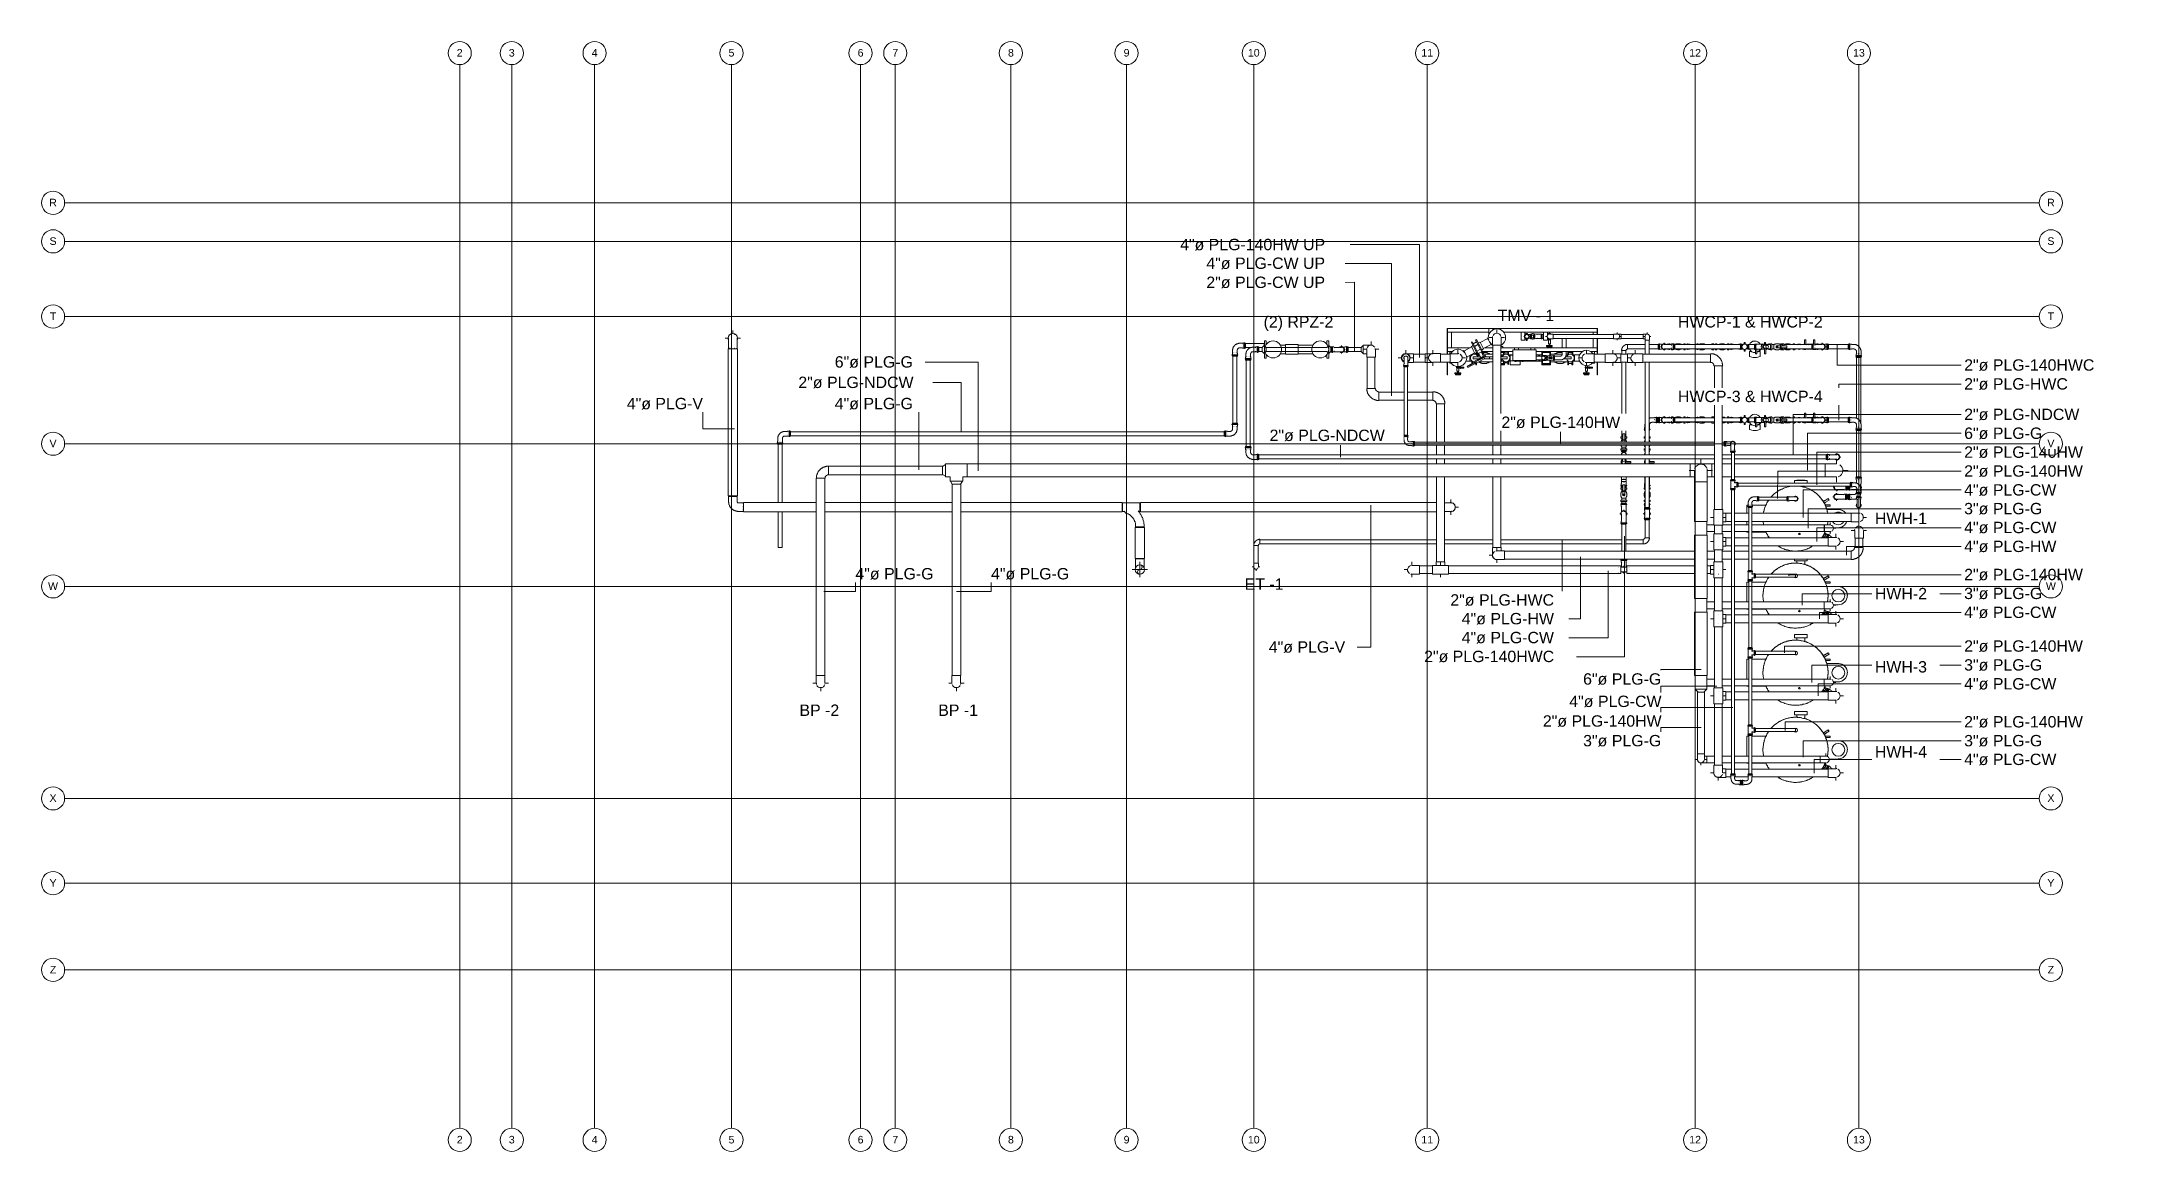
# Model space of a CAD drawing. Header units: inches. Extents: x -3299 to -2222, y -94 to 482.
import ezdxf

# ---------------------------------------------------------------- set-up
doc = ezdxf.new("R2010")
doc.units = ezdxf.units.IN
doc.header["$MEASUREMENT"] = 0
for name, color, linetype, lineweight in [('G-ANNO-TEXT', 231, 'Continuous', 9), ('M-EQPM', 50, 'Continuous', 9), ('P-PIPE', 3, 'Continuous', 9), ('P-PIPE-CNTR', 3, 'Continuous', 9), ('P-PIPE-IDEN', 2, 'Continuous', 9), ('S-GRID', 1, 'Continuous', 9), ('S-GRID-IDEN', 1, 'Continuous', 13)]:
    doc.layers.add(name, color=color, linetype=linetype, lineweight=lineweight)
doc.styles.add('Arial', font='arial.ttf', dxfattribs={"height": 5.901198})

msp = doc.modelspace()

# ---------------------------------------------------------------- texts
at = {"layer": 'G-ANNO-TEXT', "char_height": 5.9, "width": 24.552, "attachment_point": 1, "line_spacing_factor": 0.938532, "style": 'Arial', "bg_fill": 3, "box_fill_scale": 1.25, "bg_fill_color": 0, "bg_fill_transparency": 0}
for s, insert in [('BP -2', (-2905.7, 137.7)), ('BP -1', (-2833.7, 137.7))]:
    msp.add_mtext(s, dxfattribs=dict(at, insert=insert))
at = {"layer": 'P-PIPE-IDEN', "char_height": 5.9, "width": 14.904, "attachment_point": 1, "line_spacing_factor": 0.938532, "style": 'Arial', "bg_fill": 3, "box_fill_scale": 1.25, "bg_fill_color": 0, "bg_fill_transparency": 0}
for s, insert in [('4"ø', (-2708.2, 379.3)), ('2"ø', (-2906.3, 307.8)), ('4"ø', (-2995.3, 296.8)), ('2"ø', (-2568, 194.9)), ('4"ø', (-2662.2, 170.5))]:
    msp.add_mtext(s, dxfattribs=dict(at, insert=insert))

# ---------------------------------------------------------------- blocks, each defined once
blk = doc.blocks.new('REVIT-CONQUEST_1LIE - REVIT-CONQUEST_1LIE-1345084-PLG_ ROOF LEVEL')
at = {"layer": 'M-EQPM'}
for p, q in [((-4.7, 22.2), (-4.7, 16.2)), ((0, 26.9), (0, 26.9)), ((4.8, 17.5), (4.8, 22.1)), ((-10.3, 17), (-9.9, 17.2)), ((-10.3, 17), (-8.7, 14.4)), ((-9.9, 17.2), (-9.6, 17.4)), ((-8.1, 14.8), (-9.6, 17.4)), ((-9.4, 15.2), (-9.3, 15.3)), ((-9.4, 15.2), (-8.9, 14.3)), ((-8.6, 15.7), (-8.5, 15.7)), ((-8, 14.9), (-8.5, 15.7)), ((-7.1, 17.9), (-7.1, 15.3)), ((-7.1, 17.9), (-6.7, 17.9)), ((-6.7, 17.9), (-6.4, 17.9)), ((-6.4, 15.6), (-6.4, 17.9)), ((8.1, 16), (7.5, 15.1)), ((8.5, 15.7), (8, 14.9)), ((8.5, 15.7), (8.9, 15.5)), ((8.8, 14.3), (9.4, 15.2)), ((8.9, 15.5), (9.4, 15.2)), ((9.3, 14), (9.8, 15)), ((-19.8, 4.9), (-19.9, 4.9)), ((-19.9, 2.7), (-19.9, 4.9)), ((-19.9, 0.6), (-19.9, 2.7)), ((-19.9, 0.6), (-19.8, 0.6)), ((-18.1, 6.1), (-19.8, 6.1)), ((-19.8, 2.7), (-19.8, 6.1)), ((-19.8, -0.6), (-19.8, 2.7)), ((-18.1, 6.1), (-18.1, 2.7)), ((-16.2, 4.9), (-18.1, 4.9)), ((-18.1, 2.7), (-18.1, -0.6)), ((-18.1, 0.6), (-16.9, 0.6)), ((-19.8, -0.6), (-18.1, -0.6)), ((-7, -15.4), (-7, -15.3)), ((-7, -22.7), (-7, -15.4)), ((7, -15.3), (7, -15.4)), ((7, -15.4), (7, -22.7)), ((-7, -25.3), (-7, -24.4)), ((-7, -25.3), (3.3, -25.3)), ((6.8, -25.3), (7, -25.3)), ((7, -24.4), (7, -25.3))]:
    blk.add_line(p, q, dxfattribs=at)
at = {"layer": 'M-EQPM', "flags": 128}
for points in [[(0, 16.9), (-0.7, 16.9), (-1.3, 16.8), (-2, 16.8), (-2.7, 16.7), (-3.4, 16.5), (-4, 16.4), (-4.7, 16.2), (-5.3, 16), (-5.9, 15.8), (-6.6, 15.5), (-7.2, 15.3), (-7.8, 15), (-8.4, 14.6), (-9, 14.3), (-9.5, 13.9), (-10.1, 13.5), (-10.6, 13.1), (-11.1, 12.7), (-11.6, 12.2), (-12.1, 11.8), (-12.6, 11.3), (-13, 10.8), (-13.4, 10.2), (-13.8, 9.7), (-14.2, 9.1), (-14.6, 8.5), (-14.9, 8), (-15.2, 7.4), (-15.5, 6.7), (-15.7, 6.1), (-16, 5.5), (-16.2, 4.8), (-16.3, 4.2), (-16.5, 3.5), (-16.6, 2.9), (-16.7, 2.2), (-16.8, 1.5), (-16.9, 0.9), (-16.9, 0.2), (-16.9, -0.5), (-16.8, -1.2), (-16.8, -1.8), (-16.7, -2.5), (-16.6, -3.2), (-16.4, -3.8), (-16.3, -4.5), (-16.1, -5.1), (-15.9, -5.8), (-15.6, -6.4), (-15.3, -7), (-15.1, -7.6), (-14.7, -8.2), (-14.4, -8.8), (-14, -9.4), (-13.6, -9.9), (-13.2, -10.5), (-12.8, -11), (-12.4, -11.5), (-11.9, -12), (-11.4, -12.4), (-11.1, -12.7)], [(3.5, 16.5), (3, 16.6), (2.4, 16.7), (1.7, 16.8), (1, 16.8), (0.4, 16.9), (0, 16.9)], [(10, 13.6), (9.8, 13.7), (9.3, 14.1), (8.7, 14.5), (8.1, 14.8), (7.5, 15.1), (6.9, 15.4), (6.8, 15.4)], [(14.1, -9.2), (14.2, -9.1), (14.6, -8.5), (14.9, -8), (15.2, -7.4), (15.5, -6.7), (15.7, -6.1), (16, -5.5), (16.2, -4.8), (16.3, -4.2), (16.5, -3.5), (16.6, -2.9), (16.7, -2.2), (16.8, -1.5), (16.9, -0.9), (16.9, -0.2), (16.9, 0.5), (16.8, 1.2), (16.8, 1.8), (16.7, 2.5), (16.6, 3.2), (16.4, 3.8), (16.3, 4.5), (16.1, 5.1), (15.9, 5.8), (15.6, 6.4), (15.3, 7), (15.1, 7.6), (14.7, 8.2), (14.4, 8.8), (14.1, 9.2)], [(-9.4, -14), (-9.3, -14.1), (-8.7, -14.5), (-8.1, -14.8), (-7.5, -15.1), (-6.9, -15.4), (-6.3, -15.7), (-5.7, -15.9), (-5, -16.1), (-4.4, -16.3), (-3.7, -16.5), (-3, -16.6), (-2.4, -16.7), (-1.7, -16.8), (-1, -16.8), (-0.4, -16.9), (0, -16.9)], [(0, -16.9), (0.7, -16.9), (1.3, -16.8), (2, -16.8), (2.7, -16.7), (3.3, -16.5)], [(6.8, -15.4), (7.2, -15.3), (7.8, -15), (8.4, -14.6), (9, -14.3), (9.5, -13.9), (10, -13.6)]]:
    blk.add_lwpolyline(points, dxfattribs=at)
at = {"layer": 'M-EQPM'}
for centre, radius, start, end in [((0, 22.2), 4.72, 90, 180), ((-0.1, 22.3), 4.61, 173.9722, 180), ((-0.1, 22.3), 4.61, 152.8972, 164.9769), ((-0.1, 22.3), 4.61, 136.1548, 149.3098), ((-0.1, 22.3), 4.61, 120.083, 133.5271), ((0, 22.2), 3.31, 0, 180), ((0, 22.2), 3.31, 180, 360), ((-0.1, 22.3), 4.61, 104.2475, 117.3231), ((0, 22.1), 4.75, 360, 90), ((0, 0), 16.9, 138.678, 142.7874), ((0, 0), 16.9, 131.3753, 136.5697), ((0, 0), 16.9, 129.6622, 133.9618), ((0, 0), 16.9, 121.9179, 127.2552), ((0, 0), 16.9, 120.6239, 125.1533), ((0, 0), 16.9, 112.5348, 117.9388), ((0, 0), 16.9, 111.4563, 116.3558), ((0, 0), 16.9, 102.4116, 108.6271), ((0, 0), 16.9, 101.8967, 107.5658), ((0, 0), 16.9, 101.7637, 106.3486), ((0, 0), 16.9, 90, 99.3134), ((0, 0), 16.9, 90, 98.7809), ((0, 0), 16.9, 90, 98.2785), ((0, 0), 16.9, 80.6866, 90), ((0, 0), 16.9, 81.3068, 90), ((0, 0), 16.9, 62.059, 66.1271), ((0, 0), 16.9, 53.6484, 58.0821), ((0, 0), 16.9, 175.7697, 178.8113), ((0, 0), 16.9, 178.4263, 183.087), ((0, 0), 16.9, 168.8582, 173.8317), ((0, 0), 16.9, 159.5117, 164.5231), ((0, 0), 16.9, 164.2159, 165.3946), ((0, 0), 16.9, 156.6381, 160.5549), ((0, 0), 16.9, 150.1541, 155.1998), ((0, 0), 16.9, 147.6668, 151.6419), ((0, 0), 16.9, 140.7791, 145.8845), ((-10.2, 0), 1, 90, 215.0522), ((-10.2, 0), 1, 324.9478, 90), ((8, 2), 0.375, 90, 270), ((8, 2), 0.375, 270, 90), ((0, 0), 16.9, 24.8002, 29.8459), ((0, 0), 16.9, 15.4845, 20.4883), ((0, 0), 16.9, 6.2448, 10.7289), ((0, 0), 16.9, 356.8514, 1.803), ((0, 0), 16.9, 182.9181, 184.6134), ((0, 0), 16.9, 186.4222, 187.7882), ((0, 0), 16.9, 187.5304, 192.4662), ((0, 0), 16.9, 191.8602, 193.7309), ((0, 0), 16.9, 196.8598, 201.7846), ((0, 0), 16.9, 200.8012, 202.8487), ((0, 0), 16.9, 206.1861, 211.104), ((0, 0), 16.9, 209.7411, 211.9711), ((0, 0), 16.9, 215.5101, 220.4247), ((0, 0), 16.9, 218.68, 221.1002), ((0, 0), 16.9, 328.896, 333.8139), ((0, 0), 16.9, 338.2154, 343.1402), ((0, 0), 16.9, 347.5338, 352.4696), ((0, 0), 16.9, 224.8323, 228.9434), ((0, 0), 16.9, 227.6181, 228.9869), ((0, 0), 16.9, 235.9746, 239.0709), ((0, 0), 16.9, 236.5556, 239.3935), ((0, 0), 16.9, 243.3891, 245.4923), ((0, 0), 16.9, 243.4723, 245.4923), ((0, 0), 16.9, 245.4923, 248.8312), ((0, 0), 16.9, 252.2645, 258.0528), ((0, 0), 16.9, 261.1199, 270), ((0, 0), 16.9, 270, 278.8801), ((0, 0), 16.9, 293.8278, 294.5077), ((0, 0), 16.9, 294.5077, 296.5277), ((0, 0), 16.9, 300.9291, 305.8471)]:
    blk.add_arc(centre, radius, start, end, dxfattribs=at)
for points, knots in [([(-6.7, 15.5), (-6.8, 15.5), (-6.8, 15.4), (-6.9, 15.4), (-6.9, 15.4), (-7, 15.4), (-7, 15.3), (-7.1, 15.3), (-7.1, 15.3), (-7.1, 15.3), (-7.1, 15.3), (-7.1, 15.3), (-7.1, 15.3)], [0, 0, 0, 0, 0.0833333, 0.125, 0.1666667, 0.25, 0.2916667, 0.3333333, 0.375, 0.4166667, 0.4583333, 0.5, 0.5, 0.5, 0.5]), ([(-6.4, 15.6), (-6.4, 15.6), (-6.4, 15.6), (-6.4, 15.6), (-6.4, 15.6), (-6.4, 15.6), (-6.5, 15.6), (-6.5, 15.6), (-6.6, 15.5), (-6.6, 15.5), (-6.7, 15.5), (-6.7, 15.5), (-6.7, 15.5)], [0.5, 0.5, 0.5, 0.5, 0.5416667, 0.5833333, 0.625, 0.6666667, 0.7083333, 0.75, 0.8333333, 0.875, 0.9166667, 1, 1, 1, 1]), ([(-16.8, 1.2), (-16.8, 1.1), (-16.9, 0.9), (-16.9, 0.7), (-16.9, 0.6), (-16.9, 0.6), (-16.9, 0.6)], [0, 0, 0, 0, 0.1, 0.2, 0.3, 0.3321311, 0.3321311, 0.3321311, 0.3321311]), ([(-16.2, 4.9), (-16.2, 4.9), (-16.2, 4.9), (-16.2, 4.8), (-16.2, 4.7), (-16.3, 4.5), (-16.3, 4.4), (-16.3, 4.3)], [0.6684291, 0.6684291, 0.6684291, 0.6684291, 0.7, 0.8, 0.85, 0.9, 1, 1, 1, 1])]:
    blk.add_open_spline(points, degree=3, knots=knots, dxfattribs=at)
blk = doc.blocks.new('REVIT-CONQUEST_1LIE - REVIT-CONQUEST_1LIE-V1-PLG_ ROOF LEVEL')
at = {"layer": 'M-EQPM'}
for p, q in [((-4.7, 22.2), (-4.7, 16.2)), ((0, 26.9), (0, 26.9)), ((4.8, 19.6), (4.8, 22.1)), ((-10.3, 17), (-9.9, 17.2)), ((-10.3, 17), (-8.7, 14.4)), ((-9.9, 17.2), (-9.6, 17.4)), ((-8.1, 14.8), (-9.6, 17.4)), ((-9.4, 15.2), (-9.3, 15.3)), ((-9.4, 15.2), (-8.9, 14.3)), ((-8.6, 15.7), (-8.5, 15.7)), ((-8, 14.9), (-8.5, 15.7)), ((-7.1, 17.9), (-7.1, 15.3)), ((-7.1, 17.9), (-6.7, 17.9)), ((-6.7, 17.9), (-6.4, 17.9)), ((-6.4, 15.6), (-6.4, 17.9)), ((8.1, 16), (7.5, 15.1)), ((8.5, 15.7), (8, 14.9)), ((8.5, 15.7), (8.9, 15.5)), ((8.8, 14.3), (9.4, 15.2)), ((8.9, 15.5), (9.4, 15.2)), ((9.3, 14), (9.8, 15)), ((-19.8, 4.9), (-19.9, 4.9)), ((-19.9, 2.7), (-19.9, 4.9)), ((-19.9, 0.6), (-19.9, 2.7)), ((-19.9, 0.6), (-19.8, 0.6)), ((-18.1, 6.1), (-19.8, 6.1)), ((-19.8, 2.7), (-19.8, 6.1)), ((-19.8, -0.6), (-19.8, 2.7)), ((-18.1, 6.1), (-18.1, 2.7)), ((-16.2, 4.9), (-18.1, 4.9)), ((-18.1, 2.7), (-18.1, -0.6)), ((-18.1, 0.6), (-16.9, 0.6)), ((-19.8, -0.6), (-18.1, -0.6)), ((-7, -15.4), (-7, -15.3)), ((-7, -22.7), (-7, -15.4)), ((7, -15.3), (7, -15.4)), ((7, -15.4), (7, -22.7)), ((-7, -25.3), (-7, -24.4)), ((-7, -25.3), (3.3, -25.3)), ((6.8, -25.3), (7, -25.3)), ((7, -24.4), (7, -25.3))]:
    blk.add_line(p, q, dxfattribs=at)
at = {"layer": 'M-EQPM', "flags": 128}
for points in [[(0, 16.9), (-0.7, 16.9), (-1.3, 16.8), (-2, 16.8), (-2.7, 16.7), (-3.4, 16.5), (-4, 16.4), (-4.7, 16.2), (-5.3, 16), (-5.9, 15.8), (-6.6, 15.5), (-7.2, 15.3), (-7.8, 15), (-8.4, 14.6), (-9, 14.3), (-9.5, 13.9), (-10.1, 13.5), (-10.6, 13.1), (-11.1, 12.7), (-11.6, 12.2), (-12.1, 11.8), (-12.6, 11.3), (-13, 10.8), (-13.4, 10.2), (-13.8, 9.7), (-14.2, 9.1), (-14.6, 8.5), (-14.9, 8), (-15.2, 7.4), (-15.5, 6.7), (-15.7, 6.1), (-16, 5.5), (-16.2, 4.8), (-16.3, 4.2), (-16.5, 3.5), (-16.6, 2.9), (-16.7, 2.2), (-16.8, 1.5), (-16.9, 0.9), (-16.9, 0.2), (-16.9, -0.5), (-16.8, -1.2), (-16.8, -1.8), (-16.7, -2.5), (-16.6, -3.2), (-16.4, -3.8), (-16.3, -4.5), (-16.1, -5.1), (-15.9, -5.8), (-15.6, -6.4), (-15.3, -7), (-15.1, -7.6), (-14.7, -8.2), (-14.4, -8.8), (-14, -9.4), (-13.6, -9.9), (-13.2, -10.5), (-12.8, -11), (-12.4, -11.5), (-11.9, -12), (-11.4, -12.4), (-11.1, -12.7)], [(3.3, 16.5), (3, 16.6), (2.4, 16.7), (1.7, 16.8), (1, 16.8), (0.4, 16.9), (0, 16.9)], [(10, 13.6), (9.8, 13.7), (9.3, 14.1), (8.7, 14.5), (8.1, 14.8), (7.5, 15.1), (6.9, 15.4), (6.8, 15.4)], [(14.1, -9.2), (14.2, -9.1), (14.6, -8.5), (14.9, -8), (15.2, -7.4), (15.5, -6.7), (15.7, -6.1), (16, -5.5), (16.2, -4.8), (16.3, -4.2), (16.5, -3.5), (16.6, -2.9), (16.7, -2.2), (16.8, -1.5), (16.9, -0.9), (16.9, -0.2), (16.9, 0.5), (16.8, 1.2), (16.8, 1.8), (16.7, 2.5), (16.6, 3.2), (16.4, 3.8), (16.3, 4.5), (16.1, 5.1), (15.9, 5.8), (15.6, 6.4), (15.3, 7), (15.1, 7.6), (14.7, 8.2), (14.4, 8.8), (14.1, 9.2)], [(-9.4, -14), (-9.3, -14.1), (-8.7, -14.5), (-8.1, -14.8), (-7.5, -15.1), (-6.9, -15.4), (-6.3, -15.7), (-5.7, -15.9), (-5, -16.1), (-4.4, -16.3), (-3.7, -16.5), (-3, -16.6), (-2.4, -16.7), (-1.7, -16.8), (-1, -16.8), (-0.4, -16.9), (0, -16.9)], [(0, -16.9), (0.7, -16.9), (1.3, -16.8), (2, -16.8), (2.7, -16.7), (3.3, -16.5)], [(6.8, -15.4), (7.2, -15.3), (7.8, -15), (8.4, -14.6), (9, -14.3), (9.5, -13.9), (10, -13.6)]]:
    blk.add_lwpolyline(points, dxfattribs=at)
at = {"layer": 'M-EQPM'}
for centre, radius, start, end in [((0, 22.2), 4.72, 90, 180), ((-0.1, 22.3), 4.61, 173.9722, 180), ((-0.1, 22.3), 4.61, 152.8972, 164.9769), ((-0.1, 22.3), 4.61, 136.1548, 149.3098), ((-0.1, 22.3), 4.61, 120.083, 133.5271), ((0, 22.2), 3.31, 0, 180), ((0, 22.2), 3.31, 180, 360), ((-0.1, 22.3), 4.61, 104.2475, 117.3231), ((0, 22.1), 4.75, 360, 90), ((0, 0), 16.9, 138.678, 142.7874), ((0, 0), 16.9, 131.3753, 136.5697), ((0, 0), 16.9, 129.6622, 133.9618), ((0, 0), 16.9, 121.9179, 127.2552), ((0, 0), 16.9, 120.6239, 125.1533), ((0, 0), 16.9, 112.5348, 117.9388), ((0, 0), 16.9, 111.4563, 116.3558), ((0, 0), 16.9, 102.4116, 108.6271), ((0, 0), 16.9, 101.8967, 107.5658), ((0, 0), 16.9, 101.7637, 106.3486), ((0, 0), 16.9, 90, 99.3134), ((0, 0), 16.9, 90, 98.7809), ((0, 0), 16.9, 90, 98.2785), ((0, 0), 16.9, 80.6866, 90), ((0, 0), 16.9, 81.3068, 90), ((0, 0), 16.9, 62.059, 66.1244), ((0, 0), 16.9, 53.6484, 58.0821), ((0, 0), 16.9, 175.7697, 178.8113), ((0, 0), 16.9, 178.4263, 183.087), ((0, 0), 16.9, 168.8582, 173.8317), ((0, 0), 16.9, 159.5117, 164.5231), ((0, 0), 16.9, 164.2159, 165.3946), ((0, 0), 16.9, 156.6708, 160.5549), ((0, 0), 16.9, 150.1541, 155.1998), ((0, 0), 16.9, 147.6668, 151.6419), ((0, 0), 16.9, 140.7791, 145.8845), ((-10.2, 0), 1, 90, 215.0522), ((-10.2, 0), 1, 324.9478, 90), ((8, 2), 0.375, 90, 270), ((8, 2), 0.375, 270, 90), ((0, 0), 16.9, 24.8002, 29.8459), ((0, 0), 16.9, 15.4845, 20.4883), ((0, 0), 16.9, 6.2448, 10.7289), ((0, 0), 16.9, 356.8514, 1.803), ((0, 0), 16.9, 182.9181, 184.6134), ((0, 0), 16.9, 186.4222, 187.7882), ((0, 0), 16.9, 187.5304, 192.4662), ((0, 0), 16.9, 191.8602, 193.7309), ((0, 0), 16.9, 196.8598, 201.7846), ((0, 0), 16.9, 200.8012, 202.8487), ((0, 0), 16.9, 206.1861, 211.104), ((0, 0), 16.9, 209.7411, 211.9711), ((0, 0), 16.9, 215.5101, 220.4247), ((0, 0), 16.9, 218.68, 221.1002), ((0, 0), 16.9, 328.896, 333.8139), ((0, 0), 16.9, 338.2154, 343.1402), ((0, 0), 16.9, 347.5338, 352.4696), ((0, 0), 16.9, 224.8323, 228.9434), ((0, 0), 16.9, 227.6181, 228.9869), ((0, 0), 16.9, 235.9746, 239.0709), ((0, 0), 16.9, 236.5556, 239.3935), ((0, 0), 16.9, 243.3891, 245.4923), ((0, 0), 16.9, 243.4723, 245.4923), ((0, 0), 16.9, 245.4923, 248.8312), ((0, 0), 16.9, 252.2645, 258.0528), ((0, 0), 16.9, 261.1199, 270), ((0, 0), 16.9, 270, 278.8801), ((0, 0), 16.9, 293.8278, 294.5077), ((0, 0), 16.9, 294.5077, 296.5277), ((0, 0), 16.9, 300.9291, 305.8471)]:
    blk.add_arc(centre, radius, start, end, dxfattribs=at)
for points, knots in [([(-6.7, 15.5), (-6.8, 15.5), (-6.8, 15.4), (-6.9, 15.4), (-6.9, 15.4), (-7, 15.4), (-7, 15.3), (-7.1, 15.3), (-7.1, 15.3), (-7.1, 15.3), (-7.1, 15.3), (-7.1, 15.3), (-7.1, 15.3)], [0, 0, 0, 0, 0.0833333, 0.125, 0.1666667, 0.25, 0.2916667, 0.3333333, 0.375, 0.4166667, 0.4583333, 0.5, 0.5, 0.5, 0.5]), ([(-6.4, 15.6), (-6.4, 15.6), (-6.4, 15.6), (-6.4, 15.6), (-6.4, 15.6), (-6.4, 15.6), (-6.5, 15.6), (-6.5, 15.6), (-6.6, 15.5), (-6.6, 15.5), (-6.7, 15.5), (-6.7, 15.5), (-6.7, 15.5)], [0.5, 0.5, 0.5, 0.5, 0.5416667, 0.5833333, 0.625, 0.6666667, 0.7083333, 0.75, 0.8333333, 0.875, 0.9166667, 1, 1, 1, 1]), ([(-16.8, 1.2), (-16.8, 1.1), (-16.9, 0.9), (-16.9, 0.7), (-16.9, 0.6), (-16.9, 0.6), (-16.9, 0.6)], [0, 0, 0, 0, 0.1, 0.2, 0.3, 0.3321311, 0.3321311, 0.3321311, 0.3321311]), ([(-16.2, 4.9), (-16.2, 4.9), (-16.2, 4.9), (-16.2, 4.8), (-16.2, 4.7), (-16.3, 4.5), (-16.3, 4.4), (-16.3, 4.3)], [0.6684291, 0.6684291, 0.6684291, 0.6684291, 0.7, 0.8, 0.85, 0.9, 1, 1, 1, 1])]:
    blk.add_open_spline(points, degree=3, knots=knots, dxfattribs=at)
blk = doc.blocks.new('REVIT-CONQUEST_1LIE - REVIT-CONQUEST_1LIE-V2-PLG_ ROOF LEVEL')
at = {"layer": 'M-EQPM'}
for p, q in [((-4.7, 22.2), (-4.7, 16.2)), ((0, 26.9), (0, 26.9)), ((4.8, 19.6), (4.8, 22.1)), ((-10.3, 17), (-9.9, 17.2)), ((-10.3, 17), (-8.7, 14.4)), ((-9.9, 17.2), (-9.6, 17.4)), ((-8.1, 14.8), (-9.6, 17.4)), ((-9.4, 15.2), (-9.3, 15.3)), ((-9.4, 15.2), (-8.9, 14.3)), ((-8.6, 15.7), (-8.5, 15.7)), ((-8, 14.9), (-8.5, 15.7)), ((-7.1, 17.9), (-7.1, 15.3)), ((-7.1, 17.9), (-6.7, 17.9)), ((-6.7, 17.9), (-6.4, 17.9)), ((-6.4, 15.6), (-6.4, 17.9)), ((8.1, 16), (7.5, 15.1)), ((8.5, 15.7), (8, 14.9)), ((8.5, 15.7), (8.9, 15.5)), ((8.8, 14.3), (9.4, 15.2)), ((8.9, 15.5), (9.4, 15.2)), ((9.3, 14), (9.8, 15)), ((-18.1, 6.1), (-18.9, 6.1)), ((-18.1, 6.1), (-18.1, 2.7)), ((-16.2, 4.9), (-18.1, 4.9)), ((-18.1, 2.7), (-18.1, -0.6)), ((-18.1, 0.6), (-16.9, 0.6)), ((-18.9, -0.6), (-18.1, -0.6)), ((-7, -15.4), (-7, -15.3)), ((-7, -22.7), (-7, -15.4)), ((7, -15.3), (7, -15.4)), ((7, -15.4), (7, -22.7)), ((-7, -25.3), (-7, -24.4)), ((-7, -25.3), (3.3, -25.3)), ((6.8, -25.3), (7, -25.3)), ((7, -24.4), (7, -25.3))]:
    blk.add_line(p, q, dxfattribs=at)
at = {"layer": 'M-EQPM', "flags": 128}
for points in [[(0, 16.9), (-0.7, 16.9), (-1.3, 16.8), (-2, 16.8), (-2.7, 16.7), (-3.4, 16.5), (-4, 16.4), (-4.7, 16.2), (-5.3, 16), (-5.9, 15.8), (-6.6, 15.5), (-7.2, 15.3), (-7.8, 15), (-8.4, 14.6), (-9, 14.3), (-9.5, 13.9), (-10.1, 13.5), (-10.6, 13.1), (-11.1, 12.7), (-11.6, 12.2), (-12.1, 11.8), (-12.6, 11.3), (-13, 10.8), (-13.4, 10.2), (-13.8, 9.7), (-14.2, 9.1), (-14.6, 8.5), (-14.9, 8), (-15.2, 7.4), (-15.5, 6.7), (-15.7, 6.1), (-16, 5.5), (-16.2, 4.8), (-16.3, 4.2), (-16.5, 3.5), (-16.6, 2.9), (-16.7, 2.2), (-16.8, 1.5), (-16.9, 0.9), (-16.9, 0.2), (-16.9, -0.5), (-16.8, -1.2), (-16.8, -1.8), (-16.7, -2.5), (-16.6, -3.2), (-16.4, -3.8), (-16.3, -4.5), (-16.1, -5.1), (-15.9, -5.8), (-15.6, -6.4), (-15.3, -7), (-15.1, -7.6), (-14.7, -8.2), (-14.4, -8.8), (-14, -9.4), (-13.6, -9.9), (-13.2, -10.5), (-12.8, -11), (-12.4, -11.5), (-11.9, -12), (-11.4, -12.4), (-11.1, -12.7)], [(3.3, 16.5), (3, 16.6), (2.4, 16.7), (1.7, 16.8), (1, 16.8), (0.4, 16.9), (0, 16.9)], [(10, 13.6), (9.8, 13.7), (9.3, 14.1), (8.7, 14.5), (8.1, 14.8), (7.5, 15.1), (6.9, 15.4), (6.8, 15.4)], [(14.1, -9.2), (14.2, -9.1), (14.6, -8.5), (14.9, -8), (15.2, -7.4), (15.5, -6.7), (15.7, -6.1), (16, -5.5), (16.2, -4.8), (16.3, -4.2), (16.5, -3.5), (16.6, -2.9), (16.7, -2.2), (16.8, -1.5), (16.9, -0.9), (16.9, -0.2), (16.9, 0.5), (16.8, 1.2), (16.8, 1.8), (16.7, 2.5), (16.6, 3.2), (16.4, 3.8), (16.3, 4.5), (16.1, 5.1), (15.9, 5.8), (15.6, 6.4), (15.3, 7), (15.1, 7.6), (14.7, 8.2), (14.4, 8.8), (14.1, 9.2)], [(-9.4, -14), (-9.3, -14.1), (-8.7, -14.5), (-8.1, -14.8), (-7.5, -15.1), (-6.9, -15.4), (-6.3, -15.7), (-5.7, -15.9), (-5, -16.1), (-4.4, -16.3), (-3.7, -16.5), (-3, -16.6), (-2.4, -16.7), (-1.7, -16.8), (-1, -16.8), (-0.4, -16.9), (0, -16.9)], [(0, -16.9), (0.7, -16.9), (1.3, -16.8), (2, -16.8), (2.7, -16.7), (3.3, -16.5)], [(6.8, -15.4), (7.2, -15.3), (7.8, -15), (8.4, -14.6), (9, -14.3), (9.5, -13.9), (10, -13.6)]]:
    blk.add_lwpolyline(points, dxfattribs=at)
at = {"layer": 'M-EQPM'}
for centre, radius, start, end in [((0, 22.2), 4.72, 90, 180), ((-0.1, 22.3), 4.61, 173.9722, 180), ((-0.1, 22.3), 4.61, 152.8972, 164.9769), ((-0.1, 22.3), 4.61, 136.1548, 149.3098), ((-0.1, 22.3), 4.61, 120.083, 133.5271), ((0, 22.2), 3.31, 0, 180), ((0, 22.2), 3.31, 180, 360), ((-0.1, 22.3), 4.61, 104.2475, 117.3231), ((0, 22.1), 4.75, 360, 90), ((0, 0), 16.9, 138.678, 142.7874), ((0, 0), 16.9, 131.3753, 136.5697), ((0, 0), 16.9, 129.6622, 133.9618), ((0, 0), 16.9, 121.9179, 127.2552), ((0, 0), 16.9, 120.6239, 125.1533), ((0, 0), 16.9, 112.5348, 117.9388), ((0, 0), 16.9, 111.4563, 116.3558), ((0, 0), 16.9, 102.4116, 108.6271), ((0, 0), 16.9, 101.8967, 107.5658), ((0, 0), 16.9, 101.7637, 106.3486), ((0, 0), 16.9, 90, 99.3134), ((0, 0), 16.9, 90, 98.7809), ((0, 0), 16.9, 90, 98.2785), ((0, 0), 16.9, 80.6866, 90), ((0, 0), 16.9, 81.3068, 90), ((0, 0), 16.9, 62.059, 66.1244), ((0, 0), 16.9, 53.6484, 58.0821), ((0, 0), 16.9, 175.7697, 178.8113), ((0, 0), 16.9, 178.4263, 183.087), ((0, 0), 16.9, 168.8582, 173.8317), ((0, 0), 16.9, 159.5117, 164.5231), ((0, 0), 16.9, 164.2159, 165.3946), ((0, 0), 16.9, 156.6381, 160.5549), ((0, 0), 16.9, 150.1541, 155.1998), ((0, 0), 16.9, 147.6668, 151.6419), ((0, 0), 16.9, 140.7791, 145.8845), ((-10.2, 0), 1, 90, 215.0522), ((-10.2, 0), 1, 324.9478, 90), ((8, 2), 0.375, 90, 270), ((8, 2), 0.375, 270, 90), ((0, 0), 16.9, 24.8002, 29.8459), ((0, 0), 16.9, 15.4845, 20.4883), ((0, 0), 16.9, 6.2448, 10.7289), ((0, 0), 16.9, 356.8514, 1.803), ((0, 0), 16.9, 182.9181, 184.6134), ((0, 0), 16.9, 186.4222, 187.7882), ((0, 0), 16.9, 187.5304, 192.4662), ((0, 0), 16.9, 191.8602, 193.7309), ((0, 0), 16.9, 196.8598, 201.7846), ((0, 0), 16.9, 200.8012, 202.8487), ((0, 0), 16.9, 206.1861, 211.104), ((0, 0), 16.9, 209.7411, 211.9711), ((0, 0), 16.9, 215.5101, 220.4247), ((0, 0), 16.9, 218.68, 221.1002), ((0, 0), 16.9, 328.896, 333.8139), ((0, 0), 16.9, 338.2154, 343.1402), ((0, 0), 16.9, 347.5338, 352.4696), ((0, 0), 16.9, 224.8323, 228.9434), ((0, 0), 16.9, 227.6181, 228.9869), ((0, 0), 16.9, 235.9746, 239.0709), ((0, 0), 16.9, 236.5556, 239.3935), ((0, 0), 16.9, 243.3891, 245.4923), ((0, 0), 16.9, 243.4723, 245.4923), ((0, 0), 16.9, 245.4923, 248.8312), ((0, 0), 16.9, 252.2645, 258.0528), ((0, 0), 16.9, 261.1199, 270), ((0, 0), 16.9, 270, 278.8801), ((0, 0), 16.9, 293.8278, 294.5077), ((0, 0), 16.9, 294.5077, 296.5277), ((0, 0), 16.9, 300.9291, 305.8471)]:
    blk.add_arc(centre, radius, start, end, dxfattribs=at)
for points, knots in [([(-6.7, 15.5), (-6.8, 15.5), (-6.8, 15.4), (-6.9, 15.4), (-6.9, 15.4), (-7, 15.4), (-7, 15.3), (-7.1, 15.3), (-7.1, 15.3), (-7.1, 15.3), (-7.1, 15.3), (-7.1, 15.3), (-7.1, 15.3)], [0, 0, 0, 0, 0.0833333, 0.125, 0.1666667, 0.25, 0.2916667, 0.3333333, 0.375, 0.4166667, 0.4583333, 0.5, 0.5, 0.5, 0.5]), ([(-6.4, 15.6), (-6.4, 15.6), (-6.4, 15.6), (-6.4, 15.6), (-6.4, 15.6), (-6.4, 15.6), (-6.5, 15.6), (-6.5, 15.6), (-6.6, 15.5), (-6.6, 15.5), (-6.7, 15.5), (-6.7, 15.5), (-6.7, 15.5)], [0.5, 0.5, 0.5, 0.5, 0.5416667, 0.5833333, 0.625, 0.6666667, 0.7083333, 0.75, 0.8333333, 0.875, 0.9166667, 1, 1, 1, 1]), ([(-16.8, 1.2), (-16.8, 1.1), (-16.9, 0.9), (-16.9, 0.7), (-16.9, 0.6), (-16.9, 0.6), (-16.9, 0.6)], [0, 0, 0, 0, 0.1, 0.2, 0.3, 0.3321311, 0.3321311, 0.3321311, 0.3321311]), ([(-16.2, 4.9), (-16.2, 4.9), (-16.2, 4.9), (-16.2, 4.8), (-16.2, 4.7), (-16.3, 4.5), (-16.3, 4.4), (-16.3, 4.3)], [0.6684291, 0.6684291, 0.6684291, 0.6684291, 0.7, 0.8, 0.85, 0.9, 1, 1, 1, 1])]:
    blk.add_open_spline(points, degree=3, knots=knots, dxfattribs=at)
blk = doc.blocks.new('REVIT-CONQUEST_1LIE - REVIT-CONQUEST_1LIE-V3-PLG_ ROOF LEVEL')
at = {"layer": 'M-EQPM'}
for p, q in [((-4.7, 22.2), (-4.7, 16.2)), ((4.8, 19.6), (4.8, 22.1)), ((-10.3, 17), (-9.9, 17.2)), ((-10.3, 17), (-8.7, 14.4)), ((-9.9, 17.2), (-9.6, 17.4)), ((-8.1, 14.8), (-9.6, 17.4)), ((-9.4, 15.2), (-9.3, 15.3)), ((-9.4, 15.2), (-8.9, 14.3)), ((-8.6, 15.7), (-8.5, 15.7)), ((-8, 14.9), (-8.5, 15.7)), ((-7.1, 17.9), (-7.1, 15.3)), ((-7.1, 17.9), (-6.7, 17.9)), ((-6.7, 17.9), (-6.4, 17.9)), ((-6.4, 15.6), (-6.4, 17.9)), ((8.1, 16), (7.5, 15.1)), ((8.5, 15.7), (8, 14.9)), ((8.5, 15.7), (8.9, 15.5)), ((8.8, 14.3), (9.4, 15.2)), ((8.9, 15.5), (9.4, 15.2)), ((9.3, 14), (9.8, 15)), ((-19.8, 4.9), (-19.9, 4.9)), ((-19.9, 2.7), (-19.9, 4.9)), ((-19.9, 0.6), (-19.9, 2.7)), ((-19.9, 0.6), (-19.8, 0.6)), ((-18.3, 6.1), (-19.8, 6.1)), ((-19.8, 2.7), (-19.8, 6.1)), ((-19.8, -0.6), (-19.8, 2.7)), ((-16.2, 4.9), (-16.7, 4.9)), ((-19.8, -0.6), (-18.3, -0.6)), ((-7, -15.4), (-7, -15.3)), ((-7, -22.5), (-7, -15.4)), ((7, -15.3), (7, -15.4)), ((7, -15.4), (7, -22.7)), ((-7, -25.3), (-7, -24.6)), ((-7, -25.3), (-2.6, -25.3)), ((1.5, -25.3), (3.3, -25.3)), ((6.8, -25.3), (7, -25.3)), ((7, -24.4), (7, -25.3))]:
    blk.add_line(p, q, dxfattribs=at)
at = {"layer": 'M-EQPM', "flags": 128}
for points in [[(-2.6, 16.7), (-2.7, 16.7), (-3.4, 16.5), (-4, 16.4), (-4.7, 16.2), (-5.3, 16), (-5.9, 15.8), (-6.6, 15.5), (-7.2, 15.3), (-7.8, 15), (-8.4, 14.6), (-9, 14.3), (-9.5, 13.9), (-10.1, 13.5), (-10.6, 13.1), (-11.1, 12.7), (-11.6, 12.2), (-12.1, 11.8), (-12.6, 11.3), (-13, 10.8), (-13.4, 10.2), (-13.8, 9.7), (-14.2, 9.1), (-14.6, 8.5), (-14.9, 8), (-15.2, 7.4), (-15.5, 6.7), (-15.7, 6.1), (-16, 5.5), (-16.2, 4.8), (-16.3, 4.2), (-16.5, 3.5), (-16.6, 2.9), (-16.7, 2.4)], [(3.3, 16.5), (3, 16.6), (2.4, 16.7), (1.7, 16.8), (1.5, 16.8)], [(10, 13.6), (9.8, 13.7), (9.3, 14.1), (8.7, 14.5), (8.1, 14.8), (7.5, 15.1), (6.9, 15.4), (6.8, 15.4)], [(14.1, -9.2), (14.2, -9.1), (14.6, -8.5), (14.9, -8), (15.2, -7.4), (15.5, -6.7), (15.7, -6.1), (16, -5.5), (16.2, -4.8), (16.3, -4.2), (16.5, -3.5), (16.6, -2.9), (16.7, -2.2), (16.8, -1.5), (16.9, -0.9), (16.9, -0.2), (16.9, 0.5), (16.8, 1.2), (16.8, 1.8), (16.7, 2.5), (16.6, 3.2), (16.4, 3.8), (16.3, 4.5), (16.1, 5.1), (15.9, 5.8), (15.6, 6.4), (15.3, 7), (15.1, 7.6), (14.7, 8.2), (14.4, 8.8), (14.1, 9.2)], [(-16.7, -2.4), (-16.7, -2.5), (-16.6, -3.2), (-16.4, -3.8), (-16.3, -4.5), (-16.1, -5.1), (-15.9, -5.8), (-15.6, -6.4), (-15.3, -7), (-15.1, -7.6), (-14.7, -8.2), (-14.4, -8.8), (-14, -9.4), (-13.6, -9.9), (-13.2, -10.5), (-12.8, -11), (-12.4, -11.5), (-11.9, -12), (-11.4, -12.4), (-11.1, -12.7)], [(-9.4, -14), (-9.3, -14.1), (-8.7, -14.5), (-8.1, -14.8), (-7.5, -15.1), (-6.9, -15.4), (-6.3, -15.7), (-5.7, -15.9), (-5, -16.1), (-4.4, -16.3), (-3.7, -16.5), (-3, -16.6), (-2.6, -16.7)], [(1.5, -16.8), (2, -16.8), (2.7, -16.7), (3.3, -16.5)], [(6.8, -15.4), (7.2, -15.3), (7.8, -15), (8.4, -14.6), (9, -14.3), (9.5, -13.9), (10, -13.6)]]:
    blk.add_lwpolyline(points, dxfattribs=at)
at = {"layer": 'M-EQPM'}
for centre, radius, start, end in [((0, 22.2), 4.72, 123.7228, 180), ((-0.1, 22.3), 4.61, 173.9722, 180), ((-0.1, 22.3), 4.61, 152.8972, 164.9769), ((-0.1, 22.3), 4.61, 136.1548, 149.3098), ((-0.1, 22.3), 4.61, 122.907, 133.5271), ((0, 22.2), 3.31, 142.3864, 180), ((0, 22.2), 3.31, 180, 217.6136), ((0, 22.1), 4.75, 360, 71.6002), ((0, 22.2), 3.31, 0, 62.4927), ((0, 22.2), 3.31, 297.5073, 360), ((0, 0), 16.9, 138.678, 142.7874), ((0, 0), 16.9, 131.3753, 136.5697), ((0, 0), 16.9, 129.6622, 133.9618), ((0, 0), 16.9, 121.9179, 127.2552), ((0, 0), 16.9, 120.6239, 125.1533), ((0, 0), 16.9, 112.5348, 117.9388), ((0, 0), 16.9, 111.4563, 116.3558), ((0, 0), 16.9, 102.4116, 108.6271), ((0, 0), 16.9, 101.8967, 107.5658), ((0, 0), 16.9, 101.7637, 106.3486), ((0, 0), 16.9, 98.9789, 99.3134), ((0, 0), 16.9, 80.6866, 84.9148), ((0, 0), 16.9, 81.3068, 84.9187), ((0, 0), 16.9, 62.059, 66.1295), ((0, 0), 16.9, 53.6484, 58.0821), ((0, 0), 16.9, 168.8582, 172.0142), ((0, 0), 16.9, 159.5117, 164.5231), ((0, 0), 16.9, 164.2159, 165.3946), ((0, 0), 16.9, 156.6381, 160.5549), ((0, 0), 16.9, 150.1541, 155.1998), ((0, 0), 16.9, 147.6668, 151.6419), ((0, 0), 16.9, 140.7791, 145.8845), ((8, 2), 0.375, 90, 270), ((8, 2), 0.375, 270, 90), ((0, 0), 16.9, 24.8002, 29.8459), ((0, 0), 16.9, 15.4845, 20.4883), ((0, 0), 16.9, 6.2448, 10.7289), ((0, 0), 16.9, 356.8514, 1.803), ((0, 0), 16.9, 187.1088, 187.7882), ((0, 0), 16.9, 187.5304, 192.4662), ((0, 0), 16.9, 191.8602, 193.7309), ((0, 0), 16.9, 196.8598, 201.7846), ((0, 0), 16.9, 200.8012, 202.8487), ((0, 0), 16.9, 206.1861, 211.104), ((0, 0), 16.9, 209.7411, 211.9711), ((0, 0), 16.9, 215.5101, 220.4247), ((0, 0), 16.9, 218.68, 221.1002), ((0, 0), 16.9, 328.896, 333.8139), ((0, 0), 16.9, 338.2154, 343.1402), ((0, 0), 16.9, 347.5338, 352.4696), ((0, 0), 16.9, 224.8323, 228.9434), ((0, 0), 16.9, 227.6181, 228.9869), ((0, 0), 16.9, 235.9746, 239.0709), ((0, 0), 16.9, 236.5556, 239.3935), ((0, 0), 16.9, 243.3891, 245.4923), ((0, 0), 16.9, 243.4723, 245.4923), ((0, 0), 16.9, 245.4923, 248.8312), ((0, 0), 16.9, 252.2645, 258.0528), ((0, 0), 16.9, 275.0813, 278.8801), ((0, 0), 16.9, 293.8278, 294.5077), ((0, 0), 16.9, 294.5077, 296.5277), ((0, 0), 16.9, 300.9291, 305.8471)]:
    blk.add_arc(centre, radius, start, end, dxfattribs=at)
for points, knots in [([(-6.7, 15.5), (-6.8, 15.5), (-6.8, 15.4), (-6.9, 15.4), (-6.9, 15.4), (-7, 15.4), (-7, 15.3), (-7.1, 15.3), (-7.1, 15.3), (-7.1, 15.3), (-7.1, 15.3), (-7.1, 15.3), (-7.1, 15.3)], [0, 0, 0, 0, 0.0833333, 0.125, 0.1666667, 0.25, 0.2916667, 0.3333333, 0.375, 0.4166667, 0.4583333, 0.5, 0.5, 0.5, 0.5]), ([(-6.4, 15.6), (-6.4, 15.6), (-6.4, 15.6), (-6.4, 15.6), (-6.4, 15.6), (-6.4, 15.6), (-6.5, 15.6), (-6.5, 15.6), (-6.6, 15.5), (-6.6, 15.5), (-6.7, 15.5), (-6.7, 15.5), (-6.7, 15.5)], [0.5, 0.5, 0.5, 0.5, 0.5416667, 0.5833333, 0.625, 0.6666667, 0.7083333, 0.75, 0.8333333, 0.875, 0.9166667, 1, 1, 1, 1]), ([(-16.2, 4.9), (-16.2, 4.9), (-16.2, 4.9), (-16.2, 4.8), (-16.2, 4.7), (-16.3, 4.5), (-16.3, 4.4), (-16.3, 4.3)], [0.6684291, 0.6684291, 0.6684291, 0.6684291, 0.7, 0.8, 0.85, 0.9, 1, 1, 1, 1])]:
    blk.add_open_spline(points, degree=3, knots=knots, dxfattribs=at)
blk = doc.blocks.new('Victaulic-VicPress316-Elbow 90-45deg Style P568_P571 - Standard-523021-PLG_ ROOF LEVEL')
at = {"layer": 'P-PIPE'}
for p, q in [((-2372.8, 104.9), (-2373.2, 104.2)), ((-2372.1, 106), (-2372.8, 104.9)), ((-2372.6, 104.2), (-2372.4, 104.7)), ((-2372.4, 104.7), (-2371.7, 105.8)), ((-2372.2, 104.2), (-2372, 104.5)), ((-2371.7, 105.8), (-2372.1, 106)), ((-2372, 104.5), (-2371.4, 105.6)), ((-2370.8, 105.3), (-2371.4, 105.6)), ((-2370.9, 104.6), (-2370.9, 104.7)), ((-2369.6, 104.4), (-2370.7, 105.1)), ((-2369.6, 104.4), (-2369.5, 104.4))]:
    blk.add_line(p, q, dxfattribs=at)
at = {"layer": 'P-PIPE', "flags": 128}
for points in [[(-2372.4, 104.7), (-2372.4, 104.6), (-2372.4, 104.6), (-2372.4, 104.6), (-2372.5, 104.5), (-2372.5, 104.5), (-2372.5, 104.4), (-2372.5, 104.4), (-2372.6, 104.3), (-2372.6, 104.3), (-2372.6, 104.3), (-2372.6, 104.2)], [(-2371.7, 105.8), (-2371.7, 105.8), (-2371.7, 105.8), (-2371.7, 105.8), (-2371.7, 105.8), (-2371.7, 105.8), (-2371.7, 105.8), (-2371.7, 105.8), (-2371.8, 105.8), (-2371.8, 105.7), (-2371.8, 105.7), (-2371.8, 105.7), (-2371.8, 105.7), (-2371.8, 105.7), (-2371.8, 105.6), (-2371.8, 105.6), (-2371.8, 105.6), (-2371.9, 105.6), (-2371.9, 105.5), (-2371.9, 105.5), (-2371.9, 105.5), (-2371.9, 105.4), (-2372, 105.4), (-2372, 105.4), (-2372, 105.3), (-2372, 105.3), (-2372, 105.3), (-2372.1, 105.2), (-2372.1, 105.2), (-2372.1, 105.1), (-2372.1, 105.1), (-2372.2, 105.1), (-2372.2, 105), (-2372.2, 105), (-2372.2, 104.9), (-2372.3, 104.9), (-2372.3, 104.8), (-2372.3, 104.8), (-2372.3, 104.7), (-2372.4, 104.7), (-2372.4, 104.7)], [(-2372.2, 104.2), (-2372.2, 104.3), (-2372.1, 104.3), (-2372.1, 104.3), (-2372.1, 104.4), (-2372.1, 104.4), (-2372, 104.5), (-2372, 104.5)], [(-2372, 104.5), (-2372, 104.5), (-2372, 104.6), (-2372, 104.6), (-2371.9, 104.7), (-2371.9, 104.7), (-2371.9, 104.8), (-2371.9, 104.8), (-2371.8, 104.8), (-2371.8, 104.9), (-2371.8, 104.9), (-2371.8, 105), (-2371.7, 105), (-2371.7, 105.1), (-2371.7, 105.1), (-2371.7, 105.1), (-2371.6, 105.2), (-2371.6, 105.2), (-2371.6, 105.2), (-2371.6, 105.3), (-2371.6, 105.3), (-2371.6, 105.3), (-2371.5, 105.4), (-2371.5, 105.4), (-2371.5, 105.4), (-2371.5, 105.4), (-2371.5, 105.5), (-2371.5, 105.5), (-2371.5, 105.5), (-2371.4, 105.5), (-2371.4, 105.5), (-2371.4, 105.6), (-2371.4, 105.6), (-2371.4, 105.6), (-2371.4, 105.6), (-2371.4, 105.6), (-2371.4, 105.6), (-2371.4, 105.6), (-2371.4, 105.6), (-2371.4, 105.6), (-2371.4, 105.6)], [(-2371.7, 105.8), (-2371.7, 105.8), (-2371.7, 105.8), (-2371.7, 105.8), (-2371.7, 105.8), (-2371.7, 105.8), (-2371.7, 105.8), (-2371.7, 105.9), (-2371.7, 105.9), (-2371.7, 105.9), (-2371.7, 105.9), (-2371.7, 105.9), (-2371.7, 105.9), (-2371.7, 105.9), (-2371.6, 105.9), (-2371.6, 105.9), (-2371.6, 105.9), (-2371.6, 105.9), (-2371.6, 105.9), (-2371.6, 105.9), (-2371.6, 105.9), (-2371.6, 105.9), (-2371.6, 105.9), (-2371.6, 105.9), (-2371.6, 105.9), (-2371.6, 105.9), (-2371.6, 105.9), (-2371.5, 105.9), (-2371.5, 105.9), (-2371.5, 105.9), (-2371.5, 105.9), (-2371.5, 105.9), (-2371.5, 105.9), (-2371.5, 105.9), (-2371.5, 105.9), (-2371.5, 105.9), (-2371.5, 105.9), (-2371.5, 105.9), (-2371.5, 105.9), (-2371.5, 105.9), (-2371.5, 105.9), (-2371.4, 105.9), (-2371.4, 105.9), (-2371.4, 105.9), (-2371.4, 105.9), (-2371.4, 105.9), (-2371.4, 105.9), (-2371.4, 105.8), (-2371.4, 105.8), (-2371.4, 105.8), (-2371.4, 105.8), (-2371.4, 105.8), (-2371.4, 105.8), (-2371.4, 105.8), (-2371.4, 105.8), (-2371.4, 105.8), (-2371.4, 105.8), (-2371.4, 105.8), (-2371.4, 105.8), (-2371.4, 105.8), (-2371.4, 105.8), (-2371.4, 105.7), (-2371.4, 105.7), (-2371.4, 105.7), (-2371.4, 105.7), (-2371.4, 105.7), (-2371.4, 105.7), (-2371.4, 105.7), (-2371.4, 105.7), (-2371.4, 105.7), (-2371.4, 105.7), (-2371.4, 105.7), (-2371.4, 105.7), (-2371.4, 105.7), (-2371.4, 105.7), (-2371.4, 105.6), (-2371.4, 105.6), (-2371.4, 105.6), (-2371.4, 105.6), (-2371.4, 105.6)], [(-2371.7, 105.8), (-2371.7, 105.8), (-2371.7, 105.8), (-2371.7, 105.8), (-2371.7, 105.8), (-2371.7, 105.8), (-2371.7, 105.8), (-2371.7, 105.8)], [(-2371.4, 105.6), (-2371.4, 105.6), (-2371.4, 105.6), (-2371.4, 105.6), (-2371.4, 105.6), (-2371.4, 105.6), (-2371.4, 105.6)], [(-2370.8, 105.3), (-2370.8, 105.3), (-2370.8, 105.3), (-2370.8, 105.3), (-2370.8, 105.3), (-2370.8, 105.3), (-2370.8, 105.2), (-2370.7, 105.2), (-2370.7, 105.2), (-2370.7, 105.2), (-2370.7, 105.2), (-2370.7, 105.2), (-2370.7, 105.2), (-2370.7, 105.2), (-2370.7, 105.2), (-2370.7, 105.2), (-2370.7, 105.2), (-2370.7, 105.1), (-2370.7, 105.1), (-2370.7, 105.1), (-2370.7, 105.1), (-2370.7, 105.1), (-2370.7, 105.1), (-2370.7, 105.1), (-2370.7, 105.1)]]:
    blk.add_lwpolyline(points, dxfattribs=at)
blk = doc.blocks.new('Elbow - Welded - Generic - Standard-1101236-PLG_ ROOF LEVEL')
at = {"layer": 'P-PIPE'}
for p, q in [((-2372, 222.2), (-2372, 224.4)), ((-2372, 219.9), (-2372, 222.2))]:
    blk.add_line(p, q, dxfattribs=at)
at = {"layer": 'P-PIPE', "flags": 128}
for points in [[(-2368, 224.4), (-2368, 224.4), (-2368, 224.4), (-2368, 224.4), (-2368, 224.4), (-2368.1, 224.4), (-2368.1, 224.4), (-2368.1, 224.4), (-2368.2, 224.4), (-2368.2, 224.4), (-2368.3, 224.4), (-2368.4, 224.4), (-2368.4, 224.4), (-2368.5, 224.4), (-2368.6, 224.4), (-2368.7, 224.4), (-2368.8, 224.4), (-2368.9, 224.4), (-2369, 224.4), (-2369.1, 224.4), (-2369.2, 224.4), (-2369.3, 224.4), (-2369.4, 224.4), (-2369.6, 224.4), (-2369.7, 224.4), (-2369.8, 224.4), (-2370, 224.4), (-2370.1, 224.4), (-2370.2, 224.4), (-2370.4, 224.4), (-2370.5, 224.4), (-2370.7, 224.4), (-2370.8, 224.4), (-2371, 224.4), (-2371.2, 224.4), (-2371.3, 224.4), (-2371.5, 224.4), (-2371.6, 224.4), (-2371.8, 224.4), (-2372, 224.4), (-2372, 224.4)], [(-2372, 219.9), (-2371.8, 219.9), (-2371.7, 219.9), (-2371.5, 219.9), (-2371.4, 219.9), (-2371.2, 219.9), (-2371, 219.9), (-2370.9, 219.9), (-2370.7, 219.9), (-2370.6, 219.9), (-2370.4, 219.9), (-2370.3, 219.9), (-2370.1, 219.9), (-2370, 219.9), (-2369.9, 219.9), (-2369.7, 219.9), (-2369.6, 219.9), (-2369.5, 219.9), (-2369.3, 219.9), (-2369.2, 219.9), (-2369.1, 219.9), (-2369, 219.9), (-2368.9, 219.9), (-2368.8, 219.9), (-2368.7, 219.9), (-2368.6, 219.9), (-2368.5, 219.9), (-2368.5, 219.9), (-2368.4, 219.9), (-2368.3, 219.9), (-2368.3, 219.9), (-2368.2, 219.9), (-2368.2, 219.9), (-2368.1, 219.9), (-2368.1, 219.9), (-2368, 219.9), (-2368, 219.9), (-2368, 219.9), (-2368, 219.9), (-2368, 219.9), (-2368, 219.9)]]:
    blk.add_lwpolyline(points, dxfattribs=at)
at = {"layer": 'P-PIPE'}
for start, end in [(75, 90), (285, 0), (0, 60)]:
    blk.add_arc((-2368, 222.2), 2.25, start, end, dxfattribs=at)
blk = doc.blocks.new('Elbow - Welded - Generic - Standard-V4-PLG_ ROOF LEVEL')
at = {"layer": 'P-PIPE'}
for p, q in [((-2429, 224.4), (-2429, 224.4)), ((-2425, 224.4), (-2425, 222.2)), ((-2425, 222.2), (-2425, 219.9))]:
    blk.add_line(p, q, dxfattribs=at)
at = {"layer": 'P-PIPE', "flags": 128}
for points in [[(-2429, 224.4), (-2429, 224.4), (-2429, 224.4)], [(-2429, 219.9), (-2429, 219.9), (-2429, 219.9), (-2429, 219.9)], [(-2426.7, 224.4), (-2426.7, 224.4), (-2426.6, 224.4), (-2426.4, 224.4), (-2426.3, 224.4), (-2426.1, 224.4), (-2426, 224.4), (-2425.8, 224.4), (-2425.6, 224.4), (-2425.5, 224.4), (-2425.3, 224.4), (-2425.2, 224.4), (-2425, 224.4), (-2425, 224.4)], [(-2425, 219.9), (-2425.1, 219.9), (-2425.3, 219.9), (-2425.4, 219.9), (-2425.6, 219.9), (-2425.8, 219.9), (-2425.9, 219.9), (-2426.1, 219.9), (-2426.2, 219.9), (-2426.4, 219.9), (-2426.5, 219.9), (-2426.7, 219.9), (-2426.7, 219.9)]]:
    blk.add_lwpolyline(points, dxfattribs=at)
blk = doc.blocks.new('Elbow - Welded - Generic - Standard-V5-PLG_ ROOF LEVEL')
at = {"layer": 'P-PIPE'}
for p, q in [((-2431.2, 102.2), (-2431.2, 102.2)), ((-2429.1, 104.4), (-2429, 104.4)), ((-2425, 104.4), (-2425, 102.2)), ((-2425, 102.2), (-2425, 99.9))]:
    blk.add_line(p, q, dxfattribs=at)
at = {"layer": 'P-PIPE', "flags": 128}
for points in [[(-2429, 99.9), (-2429.1, 99.9), (-2429.2, 99.9), (-2429.3, 99.9), (-2429.3, 99.9), (-2429.4, 100), (-2429.5, 100), (-2429.6, 100), (-2429.7, 100), (-2429.8, 100), (-2429.9, 100.1), (-2429.9, 100.1), (-2430, 100.2), (-2430.1, 100.2), (-2430.2, 100.2), (-2430.3, 100.3), (-2430.3, 100.4), (-2430.4, 100.4), (-2430.5, 100.5), (-2430.5, 100.5), (-2430.6, 100.6), (-2430.7, 100.7), (-2430.7, 100.7), (-2430.8, 100.8), (-2430.8, 100.9), (-2430.9, 100.9), (-2430.9, 101), (-2431, 101.1), (-2431, 101.2), (-2431, 101.3), (-2431.1, 101.3), (-2431.1, 101.4), (-2431.1, 101.5), (-2431.2, 101.6), (-2431.2, 101.7), (-2431.2, 101.8), (-2431.2, 101.9), (-2431.2, 102), (-2431.2, 102), (-2431.2, 102.1), (-2431.2, 102.2)], [(-2429, 104.4), (-2429, 104.4), (-2429, 104.4)], [(-2425, 99.9), (-2425.1, 99.9), (-2425.3, 99.9), (-2425.4, 99.9), (-2425.6, 99.9), (-2425.8, 99.9), (-2425.9, 99.9), (-2426.1, 99.9), (-2426.2, 99.9), (-2426.4, 99.9), (-2426.5, 99.9), (-2426.7, 99.9), (-2426.8, 99.9), (-2427, 99.9), (-2427.1, 99.9), (-2427.2, 99.9), (-2427.4, 99.9), (-2427.5, 99.9), (-2427.6, 99.9), (-2427.7, 99.9), (-2427.8, 99.9), (-2428, 99.9), (-2428.1, 99.9), (-2428.2, 99.9), (-2428.3, 99.9), (-2428.3, 99.9), (-2428.4, 99.9), (-2428.5, 99.9), (-2428.6, 99.9), (-2428.6, 99.9), (-2428.7, 99.9), (-2428.8, 99.9), (-2428.8, 99.9), (-2428.9, 99.9), (-2428.9, 99.9), (-2428.9, 99.9), (-2428.9, 99.9), (-2429, 99.9), (-2429, 99.9), (-2429, 99.9), (-2429, 99.9)], [(-2426.7, 104.4), (-2426.7, 104.4), (-2426.6, 104.4), (-2426.4, 104.4), (-2426.3, 104.4), (-2426.1, 104.4), (-2426, 104.4), (-2425.8, 104.4), (-2425.6, 104.4), (-2425.5, 104.4), (-2425.3, 104.4), (-2425.2, 104.4), (-2425, 104.4), (-2425, 104.4)]]:
    blk.add_lwpolyline(points, dxfattribs=at)
blk = doc.blocks.new('Digital-Recirc-Valve_Brain_DMC2-BS1-DS-Brainscan_Armstrong - Standard-1360012-PLG_ ROOF LEVEL')
at = {"layer": 'M-EQPM'}
for p, q in [((-39, 12), (-38.8, 12)), ((-39, -1.2), (-39, 12)), ((-38.8, 12), (-17.3, 12)), ((-38.8, 12), (-38.8, 10)), ((-17.3, 9), (-17.3, 12)), ((-15.3, 12), (-17.3, 12)), ((-15.3, 12), (-15.3, 11.2)), ((-15.3, 12), (38.8, 12)), ((38.8, 10), (38.8, 12)), ((38.8, 12), (39, 12)), ((39, 9), (39, 12)), ((-38.8, 10), (-36.7, 10)), ((-38.8, 10), (-38.8, 2)), ((-17.3, 10), (-38.8, 10)), ((-36.7, 2), (-38.8, 2)), ((-38.8, 2), (-27, 2)), ((-38.8, 2), (-38.8, 0)), ((-36.7, 10), (-36.7, 2)), ((-30.4, 0.5), (-30.7, 0.3)), ((-29.8, -0.5), (-30.4, 0.5)), ((-26.3, 2.4), (-30.3, 0.3)), ((-26, 5.1), (-26.4, 4.8)), ((-26.4, 4.8), (-24.6, 1.3)), ((-25.5, 3.1), (-26.4, 2.6)), ((-26.4, 2.6), (-25.5, 0.8)), ((-26, 5), (-24.1, 1.5)), ((-23.7, 5), (-25.5, 4.1)), ((-25.5, 0.8), (-24.6, -0.9)), ((-24.8, 2.7), (-23, 3.7)), ((-24.6, 1.3), (-22.7, -2.2)), ((-23.8, 6.2), (-24.2, 6)), ((-24.2, 6), (-22.4, 2.5)), ((-24.1, 1.5), (-22.3, -2)), ((-23.8, 6.2), (-21.9, 2.7)), ((-21.7, 1.3), (-23.5, 0.3)), ((-22, 4.9), (-22.9, 4.5)), ((-22.4, 2.5), (-20.5, -1)), ((-21.9, 4.9), (-21, 3.2)), ((-21.9, 2.7), (-20.1, -0.8)), ((-17.9, 6.8), (-21.8, 4.7)), ((-21, 3.2), (-20.1, 1.4)), ((-21, 0.9), (-20.1, 1.4)), ((-20.2, 1.6), (-16.2, 3.7)), ((-19.5, 2), (-15.2, 2)), ((-17.6, 7.2), (-18, 7)), ((-18, 7), (-17.4, 6)), ((-16.7, 4.5), (-16.1, 3.5)), ((-16.1, 3.5), (-15.8, 3.7)), ((-11.1, 2.6), (-10.1, 2.6)), ((-11.1, 2), (-10.1, 2)), ((-11.1, 2), (-4, 2)), ((-10.1, 2), (-10.1, 2.6)), ((-9.7, -1.8), (-9.7, 0)), ((38.8, 10), (-9.6, 10)), ((-9.3, -1.5), (-9.3, 0)), ((-9.2, 0), (-9.2, -0.6)), ((-7.5, -1.5), (-7.5, 0)), ((-7.2, -1.8), (-7.2, 0)), ((7.2, 1), (-4.8, 1)), ((-4.8, 1), (-4.8, -4.7)), ((-2, 2), (-4, 2)), ((-4, 2), (-4, 1)), ((-2, 1), (-2, 2)), ((-2, 2), (4.5, 2)), ((-0.6, 10), (1.4, 10)), ((-0.6, 6), (-0.6, 10)), ((1.4, 6), (-0.6, 6)), ((1.4, 10), (1.4, 8.7)), ((1.4, 7.1), (1.4, 6)), ((1.8, 9.4), (1.8, 9.1)), ((1.8, 6.7), (1.8, 6.4)), ((1.8, 9.4), (2.4, 9.4)), ((2.1, 6.4), (1.8, 6.4)), ((2.1, 6.1), (2.1, 6.4)), ((2.6, 6.4), (2.1, 6.4)), ((2.1, 5.8), (2.1, 6.1)), ((2.1, 6.1), (2.6, 6.1)), ((2.1, 5.8), (2.6, 5.8)), ((2.4, 9.4), (2.8, 9.4)), ((2.6, 6.4), (2.6, 6.1)), ((2.8, 6.4), (2.6, 6.4)), ((2.6, 6.1), (2.6, 5.8)), ((2.8, 9.1), (2.8, 9.4)), ((2.8, 6.4), (2.8, 6.7)), ((4.8, 9.1), (4.3, 9.1)), ((4.3, 6.6), (4.8, 6.6)), ((4.3, 7.9), (4.3, 9.1)), ((4.3, 6.7), (4.3, 7.9)), ((4.5, 2), (4.5, 1)), ((6.5, 2), (4.5, 2)), ((4.8, 8.6), (5.9, 8.6)), ((4.8, 7.1), (4.8, 8.6)), ((5.9, 7.1), (4.8, 7.1)), ((4.8, 9), (4.8, 9.1)), ((4.8, 6.7), (4.8, 6.8)), ((7.7, 8.8), (5.7, 9.4)), ((5.7, 6.4), (7.7, 7)), ((5.9, 8.6), (6, 8.6)), ((5.9, 7.1), (5.9, 8.6)), ((6, 7.1), (5.9, 7.1)), ((6, 7.1), (6, 8.6)), ((6.5, 1), (6.5, 2)), ((6.5, 2), (38.8, 2)), ((9.8, 9), (6.8, 9)), ((6.8, 6.8), (9.8, 6.8)), ((7.2, -4.7), (7.2, 1)), ((10.3, 9.1), (9.8, 9.1)), ((9.8, 6.6), (10.3, 6.6)), ((9.8, 7.9), (9.8, 9.1)), ((9.8, 6.7), (9.8, 7.9)), ((10.2, 0), (10.2, -2.3)), ((11.1, 8.9), (10.3, 8.9)), ((10.3, 6.9), (11.1, 6.9)), ((10.3, 7.9), (10.3, 9.1)), ((10.3, 6.7), (10.3, 7.9)), ((10.5, -2.3), (10.5, 0)), ((11.1, 10), (13.1, 10)), ((11.1, 6), (11.1, 10)), ((13.1, 6), (11.1, 6)), ((12.6, 3.2), (12.6, 2.7)), ((12.6, 3.2), (15.6, 3.2)), ((12.6, 2.7), (15.6, 2.7)), ((12.9, 2.7), (12.9, 2.2)), ((12.9, 2.2), (15.4, 2.2)), ((13.4, 8.9), (13.1, 8.9)), ((13.1, 6.9), (13.4, 6.9)), ((13.1, 10), (13.1, 8.7)), ((13.1, 7.1), (13.1, 6)), ((13.6, 9.4), (13.6, 9.1)), ((13.6, 6.7), (13.6, 6.4)), ((13.6, 6.2), (13.6, 4.1)), ((13.6, 9.4), (14.2, 9.4)), ((13.9, 6.4), (13.6, 6.4)), ((13.6, 6.2), (14.6, 6.2)), ((13.6, 4.1), (14.6, 4.1)), ((13.9, 6.7), (13.9, 6.2)), ((13.9, 4.1), (13.9, 3.2)), ((14.2, 9.4), (14.6, 9.4)), ((14.3, -2.2), (14.3, 0)), ((14.4, 6.2), (14.4, 6.7)), ((14.6, 6.4), (14.4, 6.4)), ((14.4, 3.2), (14.4, 4.1)), ((14.6, 9.1), (14.6, 9.4)), ((14.6, 6.4), (14.6, 6.7)), ((14.6, 4.1), (14.6, 6.2)), ((14.7, -2.2), (14.7, 0)), ((15.4, 2.2), (15.4, 2.7)), ((15.6, 2.7), (15.6, 3.2)), ((20.8, 5.9), (20.8, 2)), ((22.8, 2), (22.8, 5.9)), ((23.7, -1.8), (23.7, 0)), ((24, -1.6), (24, 0)), ((25.8, -1.5), (25.8, 0)), ((26.2, -1.7), (26.2, 0)), ((36.8, 10), (38.8, 10)), ((36.8, 10), (36.8, 9)), ((36.8, 6.8), (36.8, 2)), ((38.8, 2), (36.8, 2)), ((38.8, 10), (38.8, 9)), ((38.8, 6.8), (38.8, 2)), ((38.8, 0), (38.8, 2)), ((39, -1.2), (39, 6.8)), ((-39, -12), (-39, -5.4)), ((-38.8, -1.2), (-38.8, 0)), ((-38.8, -12), (-38.8, -5.4)), ((-36.3, 0), (-38.8, 0)), ((-37.5, 0), (-36.3, 0)), ((-37.5, -1.2), (-37.5, 0)), ((-37.5, -6), (-37.5, -5.4)), ((-36.9, -6), (-37.5, -6)), ((-33.8, -8), (-34.1, -8)), ((-34.1, -8.5), (-34.1, -8)), ((-34.1, -8.5), (-33.8, -8.5)), ((-33.9, -7.7), (-33.9, -8.2)), ((-33.9, -8.4), (-33.9, -10.1)), ((-33.9, -10.1), (-32.9, -10.1)), ((-33.7, -8), (-33.7, -8.6)), ((-33.7, -8), (-30.3, -8)), ((-33.7, -8.6), (-30.3, -8.6)), ((-33.6, -10.1), (-33.6, -11)), ((-33.1, -11), (-33.1, -10.1)), ((-32.9, -8), (-32.9, -7.7)), ((-32.9, -10.1), (-32.9, -8.6)), ((-30.3, -8.6), (-30.3, -8)), ((-29.2, -5), (-27.2, -5)), ((-28.5, -3), (-29.1, -2)), ((-28.9, -3.2), (-28.5, -3)), ((-28.6, -2.8), (-24.7, -0.7)), ((-28.5, -7.6), (-22.6, -4.5)), ((-28.5, -7.6), (-22.6, -4.5)), ((-24.7, -5.5), (-28.5, -7.5)), ((-28.5, -7.5), (-28.5, -7.6)), ((-28.5, -7.6), (-28.4, -7.8)), ((-28.4, -7.8), (-24, -5.5)), ((-28.2, -8.2), (-28.4, -7.8)), ((-28.2, -8.2), (-23.8, -5.9)), ((-27.2, -3.3), (-27.2, -2)), ((-27.2, -5), (-27.2, -3.3)), ((-27.2, -5), (-26.2, -5)), ((-26.2, -1.6), (-26.3, -1.6)), ((-26.2, -1.8), (-26.2, -1.5)), ((-26.2, -6.3), (-26.2, -4.8)), ((-25.8, -1.6), (-25.8, -1.3)), ((-25.8, -6.2), (-25.8, -5)), ((-25.4, -2.8), (-21.6, -2.8)), ((-25.4, -2.8), (-25.4, -3.8)), ((-22.2, -3.8), (-25.4, -3.8)), ((-24.5, -4.8), (-24.7, -5.5)), ((-24.5, -0.9), (-23.6, -0.5)), ((-23.3, -4.2), (-24.5, -4.8)), ((-24.3, -6.2), (-24, -6.2)), ((-24, -1.5), (-24, -0.6)), ((-24, -5.5), (-23.8, -6)), ((-24, -6.9), (-24, -6.1)), ((-24, -6.9), (-23.7, -6.9)), ((-24, -6.9), (-23.7, -6.9)), ((-24, -6.9), (-24, -6.9)), ((-20.1, -4), (-23.8, -6)), ((-23.7, -1.7), (-23.7, -0.4)), ((-23.2, -1.3), (-23.7, -1.3)), ((-23.2, -1.3), (-23.7, -1.3)), ((-23.7, -6.9), (-23.7, -5.9)), ((-23.7, -6.9), (-23.7, -6.9)), ((-22.7, -4.4), (-23.3, -4.2)), ((-22.8, -1), (-21, -0.1)), ((-22.8, -4.2), (-20.7, -3.1)), ((-22.8, -4.2), (-22.6, -4.5)), ((-22.8, -4.2), (-22.8, -4.2)), ((-22.7, -2.2), (-22.3, -2)), ((-22.6, -0.9), (-21.5, -3)), ((-22.4, -1.3), (-22.6, -1.3)), ((-22.4, -1.3), (-22.6, -1.3)), ((-20.5, -3.4), (-22.6, -4.5)), ((-22.6, -4.5), (-22.6, -4.5)), ((-22.5, -5.3), (-15.2, -5.3)), ((-22.5, -5.3), (-22.5, -5.3)), ((-22.4, -3.5), (-19.3, -1.8)), ((-22.4, -3.5), (-22.1, -3.9)), ((-20.1, -2.3), (-21.3, -0.2)), ((-15.2, -1.3), (-20.7, -1.3)), ((-20.7, -3.1), (-20.6, -3.1)), ((-20.5, -3.4), (-20.7, -3.1)), ((-20.5, -3.1), (-20.6, -3.1)), ((-15.2, 0), (-20.5, 0)), ((-20.5, -1.1), (-20.1, -0.8)), ((-18.9, -2.5), (-20.5, -3.4)), ((-20.5, -3.1), (-19.8, -2.7)), ((-19.4, -3.7), (-20.1, -4)), ((-19.8, -2.7), (-19.3, -2.4)), ((-19.8, -2.7), (-19.8, -2.7)), ((-19.4, -3.7), (-19.8, -3)), ((-16.9, -3.8), (-19.7, -3.8)), ((-19.4, -2.8), (-16.9, -2.8)), ((-19, -2.3), (-19.3, -1.8)), ((-19.2, -2.4), (-19.3, -2.4)), ((-19.2, -2.4), (-19, -2.3)), ((-18.9, -2.5), (-19, -2.3)), ((-17.3, -1), (-17.4, -1)), ((-17.3, -1), (-17.4, -1)), ((-17.4, -5.6), (-17.3, -5.6)), ((-17.4, -5.6), (-17.3, -5.6)), ((-16.9, -2.8), (-15.2, -2.8)), ((-16.9, -3.8), (-16.9, -2.8)), ((-15.2, -3.8), (-16.9, -3.8)), ((-15.2, -1.3), (-16.6, -1.3)), ((-16.6, -5.3), (-15.2, -5.3)), ((-4.8, 0), (-11.1, 0)), ((-11.1, -0.3), (-9.7, -0.3)), ((-9.7, -0.4), (-11.1, -0.4)), ((-11.1, -2.8), (-7.9, -2.8)), ((-7.9, -3.8), (-11.1, -3.8)), ((-11.1, -6.2), (-9.7, -6.2)), ((-9.7, -6.3), (-11.1, -6.3)), ((-11.1, -6.8), (-9.5, -6.8)), ((-9.7, -1.6), (-10.7, -1.6)), ((-10.7, -2.8), (-10.7, -1.6)), ((-10.7, -5), (-10.7, -3.8)), ((-10.7, -5), (-9.7, -5)), ((-9.7, -6.6), (-9.7, -4.8)), ((-9.7, -6.7), (-9.3, -6.7)), ((-9.5, -6.9), (-9.5, -6.7)), ((-9.5, -6.9), (-9.2, -6.9)), ((-9.5, -6.9), (-9.2, -6.9)), ((-9.5, -6.9), (-9.5, -6.9)), ((-7.5, -0.7), (-9.3, -0.7)), ((-9.3, -6.6), (-9.3, -5.1)), ((-9.3, -5.9), (-7.5, -5.9)), ((-9.2, -6), (-9.2, -6.9)), ((-9.2, -6.9), (-9.2, -6.9)), ((-7.9, -2.8), (-7.9, -3.8)), ((-7.5, -6.6), (-7.5, -5.1)), ((-7.5, -6.6), (-7.5, -6.6)), ((-7.5, -6.7), (-7.2, -6.7)), ((-7.5, -6.7), (-7.2, -6.7)), ((-6.2, -1.6), (-7.2, -1.6)), ((-4.9, -1.6), (-7.2, -1.6)), ((-7.2, -6.6), (-7.2, -4.8)), ((-7.2, -5), (-6.2, -5)), ((-7.2, -5), (-6.3, -5)), ((-7.2, -6.6), (-7.2, -6.6)), ((-6.3, -5), (-6.3, -6.8)), ((-5.9, -6.8), (-6.3, -6.8)), ((-6.2, -3.3), (-6.2, -1.6)), ((-6.2, -5), (-6.2, -3.3)), ((-1.4, -6.8), (-5.9, -6.8)), ((-5.5, -6.8), (-5.5, -6.9)), ((-5.2, -6.9), (-5.5, -6.9)), ((-2.1, -6.9), (-5.2, -6.9)), ((-4.9, 0), (-4.8, -1.3)), ((-4.9, -1.3), (-4.8, -1.3)), ((-4.9, -1.3), (-4.9, -1.8)), ((-4.8, -4.7), (7.2, -4.7)), ((-3.8, -4.7), (-3.8, -5)), ((6.2, -5), (-3.8, -5)), ((-1.8, -6.9), (-2.1, -6.9)), ((-1.8, -6.9), (-1.8, -6.8)), ((-1, -6.8), (-1.4, -6.8)), ((-1, -6.8), (-1, -5)), ((-1, -5), (-0.1, -5)), ((-0.1, -5.1), (0.4, -5.1)), ((-0.1, -5.1), (-0.1, -5.1)), ((0.4, -5.1), (0.4, -5.1)), ((0.9, -5), (8.6, -5)), ((0.9, -5), (0.9, -5)), ((6.2, -4.7), (6.2, -5)), ((31.2, 0), (7.2, 0)), ((8.6, -1.6), (7.2, -1.6)), ((10.8, -2.3), (7.2, -2.3)), ((7.2, -4.3), (10.8, -4.3)), ((9.1, -1.6), (8.6, -1.6)), ((8.6, -5), (9.1, -5)), ((8.6, -2.3), (8.6, -1.6)), ((8.6, -5), (8.6, -4.3)), ((10.2, -1.6), (9.1, -1.6)), ((9.1, -5), (10.2, -5)), ((9.1, -2.3), (9.1, -1.6)), ((9.1, -5), (9.1, -4.3)), ((10.2, -4.3), (10.2, -6.9)), ((10.2, -6.9), (10.5, -6.9)), ((10.2, -6.9), (10.5, -6.9)), ((10.2, -6.9), (10.2, -6.9)), ((10.5, -0.3), (14.3, -0.3)), ((14.3, -0.4), (10.5, -0.4)), ((10.5, -6.9), (10.5, -4.3)), ((10.5, -6.2), (14.3, -6.2)), ((14.3, -6.3), (10.5, -6.3)), ((10.5, -6.8), (14.3, -6.8)), ((10.5, -6.9), (10.5, -6.9)), ((11.3, -2.1), (10.8, -2.1)), ((10.8, -4.6), (11.3, -4.6)), ((10.8, -2.3), (10.8, -2.1)), ((10.8, -4.5), (10.8, -4.3)), ((11.2, -2.3), (11, -2.3)), ((11, -4.3), (11.2, -4.3)), ((11.3, -2.6), (11.2, -2.6)), ((11.2, -4.1), (11.3, -4.1)), ((11.4, -2.2), (11.3, -2.2)), ((11.3, -4.4), (11.4, -4.4)), ((11.3, -2.2), (11.3, -2.1)), ((11.3, -4.5), (11.3, -4.4)), ((12, -2.1), (11.9, -2.1)), ((11.9, -4.6), (12, -4.6)), ((16.3, -2.2), (12.5, -2.2)), ((12.5, -4.4), (16.3, -4.4)), ((13.3, -2.6), (12.6, -2.2)), ((12.6, -4.4), (13.3, -4)), ((14.3, -6.9), (14.3, -4.4)), ((14.3, -6.9), (14.7, -6.9)), ((14.3, -6.9), (14.7, -6.9)), ((14.3, -6.9), (14.3, -6.9)), ((20.8, -1.3), (14.7, -1.3)), ((16.6, -1.3), (14.7, -1.3)), ((14.7, -6.9), (14.7, -4.4)), ((14.7, -5.3), (23.7, -5.3)), ((14.7, -5.3), (16.6, -5.3)), ((14.7, -6.9), (14.7, -6.9)), ((16.8, -2.1), (16.3, -2.1)), ((16.3, -4.6), (16.8, -4.6)), ((16.3, -3.3), (16.3, -2.1)), ((16.3, -4.5), (16.3, -3.3)), ((19.8, -2.3), (16.8, -2.3)), ((16.8, -4.3), (19.8, -4.3)), ((16.8, -3.3), (16.8, -2.1)), ((16.8, -4.5), (16.8, -3.3)), ((17.4, -1), (17.3, -1)), ((17.4, -1), (17.3, -1)), ((17.3, -5.6), (17.4, -5.6)), ((17.3, -5.6), (17.4, -5.6)), ((20.8, 0), (20.8, -1.3)), ((25.4, -3.8), (21.4, -3.8)), ((22.4, -2.8), (25.4, -2.8)), ((22.5, -5.3), (23.7, -5.3)), ((22.8, -1.3), (22.8, 0)), ((23.7, -1.3), (22.8, -1.3)), ((23.7, -1.3), (22.8, -1.3)), ((23.7, -6.9), (23.7, -4.8)), ((23.7, -6.9), (24, -6.9)), ((23.7, -6.9), (24, -6.9)), ((23.7, -6.9), (23.7, -6.9)), ((25.8, -0.4), (24, -0.4)), ((24, -6.9), (24, -5)), ((24, -6.2), (25.8, -6.2)), ((24, -6.9), (24, -6.9)), ((25.4, -2.8), (25.4, -3.8)), ((25.8, -6.9), (25.8, -5.1)), ((25.8, -6.9), (26.2, -6.9)), ((25.8, -6.9), (26.2, -6.9)), ((25.8, -6.9), (25.8, -6.9)), ((27.2, -1.6), (26.2, -1.6)), ((26.2, -6.9), (26.2, -4.9)), ((26.2, -5), (27.2, -5)), ((26.2, -6.9), (26.2, -6.9)), ((29.8, -1.6), (27.2, -1.6)), ((27.2, -3.3), (27.2, -1.6)), ((27.2, -5), (27.2, -3.3)), ((27.2, -5), (29.8, -5)), ((32.9, -8), (32.6, -8)), ((32.6, -8.5), (32.6, -8)), ((32.6, -8.5), (32.9, -8.5)), ((32.8, -7.2), (32.8, -8.2)), ((32.8, -8.4), (32.8, -10.1)), ((32.8, -10.1), (33.8, -10.1)), ((33, -8), (33, -8.6)), ((33, -8), (36.4, -8)), ((33, -8.6), (36.4, -8.6)), ((33.1, -10.1), (33.1, -11)), ((33.6, -11), (33.6, -10.1)), ((33.8, -8), (33.8, -7.2)), ((33.8, -10.1), (33.8, -8.6)), ((35.5, 0), (37.5, 0)), ((38.8, 0), (35.5, 0)), ((37.5, -6), (36.3, -6)), ((36.4, -8.6), (36.4, -8)), ((37.5, -1.2), (37.5, 0)), ((37.5, -6), (37.5, -5.4)), ((38.8, -1.2), (38.8, 0)), ((38.8, -12), (38.8, -5.4)), ((39, -12), (39, -5.4)), ((-38.8, -12), (-39, -12)), ((-34.9, -11), (-34.9, -11.5)), ((-34.9, -11), (-31.9, -11)), ((-34.9, -11.5), (-31.9, -11.5)), ((-34.6, -11.5), (-34.6, -12)), ((-34.6, -12), (-32.1, -12)), ((-32.1, -12), (-32.1, -11.5)), ((-31.9, -11.5), (-31.9, -11)), ((31.8, -11), (31.8, -11.5)), ((31.8, -11), (34.8, -11)), ((31.8, -11.5), (34.8, -11.5)), ((32.1, -11.5), (32.1, -12)), ((32.1, -12), (34.6, -12)), ((34.6, -12), (34.6, -11.5)), ((34.8, -11.5), (34.8, -11)), ((39, -12), (38.8, -12))]:
    blk.add_line(p, q, dxfattribs=at)
at = {"layer": 'M-EQPM', "flags": 128}
for points in [[(3.1, 8.9), (3.2, 8.9), (3.3, 8.9), (3.3, 8.9), (3.4, 8.9), (3.5, 8.9), (3.6, 8.9), (3.6, 8.9), (3.7, 8.9), (3.8, 8.9), (3.9, 8.9), (3.9, 8.9), (4, 8.9), (4.1, 8.9), (4.2, 8.9), (4.2, 8.9), (4.3, 8.9), (4.3, 8.9)], [(4.3, 6.9), (4.3, 6.9), (4.2, 6.9), (4.1, 6.9), (4, 6.9), (4, 6.9), (3.9, 6.9), (3.8, 6.9), (3.7, 6.9), (3.6, 6.9), (3.6, 6.9), (3.5, 6.9), (3.4, 6.9), (3.4, 6.9), (3.3, 6.9), (3.2, 6.9), (3.2, 6.9)], [(20.8, 6.8), (20.8, 6.8), (20.8, 6.7), (20.8, 6.6), (20.8, 6.5), (20.8, 6.5), (20.8, 6.4), (20.8, 6.3), (20.8, 6.2), (20.8, 6.2), (20.8, 6.1), (20.8, 6), (20.8, 5.9), (20.8, 5.9)], [(22.8, 7.9), (22.8, 7.9), (22.8, 7.9)], [(22.8, 5.9), (22.8, 6), (22.8, 6.1), (22.8, 6.1), (22.8, 6.2), (22.8, 6.3), (22.8, 6.4), (22.8, 6.5), (22.8, 6.5), (22.8, 6.6), (22.8, 6.7), (22.8, 6.8), (22.8, 6.8)], [(-22.4, -1.2), (-22.5, -1.3), (-22.5, -1.4)], [(-22.4, -1.2), (-22.5, -1.3), (-22.5, -1.4)], [(-22.5, -5.3), (-22.4, -5.4), (-22.2, -5.5), (-22.1, -5.6), (-21.9, -5.7), (-21.7, -5.8), (-21.5, -5.9), (-21.3, -6), (-21, -6.1), (-20.8, -6.1), (-20.6, -6.2), (-20.3, -6.2), (-20, -6.2), (-19.8, -6.2), (-19.5, -6.2), (-19.3, -6.2), (-19, -6.2), (-18.8, -6.1), (-18.5, -6.1), (-18.3, -6), (-18.1, -5.9), (-17.9, -5.9), (-17.7, -5.8), (-17.5, -5.7), (-17.3, -5.5), (-17.1, -5.4), (-17, -5.3), (-16.9, -5.2)], [(-22.5, -5.3), (-22.4, -5.4), (-22.2, -5.5), (-22.1, -5.6), (-21.9, -5.7), (-21.7, -5.8), (-21.5, -5.9), (-21.3, -6), (-21, -6.1), (-20.8, -6.1), (-20.6, -6.2), (-20.3, -6.2), (-20, -6.2), (-19.8, -6.2), (-19.5, -6.2), (-19.3, -6.2), (-19, -6.2), (-18.8, -6.1), (-18.5, -6.1), (-18.3, -6), (-18.1, -5.9), (-17.9, -5.9), (-17.7, -5.8), (-17.5, -5.7), (-17.3, -5.5), (-17.2, -5.5)], [(-20.8, -0.5), (-20.9, -0.5), (-21.1, -0.6)], [(-20.8, -0.5), (-20.9, -0.5), (-21.1, -0.6)], [(-16.9, -1.4), (-16.9, -1.3), (-17.1, -1.2), (-17.2, -1.1), (-17.4, -1), (-17.6, -0.9), (-17.8, -0.8), (-18, -0.7), (-18.2, -0.6), (-18.4, -0.5), (-18.7, -0.5), (-18.9, -0.4), (-19.2, -0.4), (-19.4, -0.4), (-19.7, -0.4), (-19.9, -0.4), (-20.2, -0.4), (-20.3, -0.4)], [(-17.2, -1.1), (-17.4, -1), (-17.6, -0.9), (-17.8, -0.8), (-18, -0.7), (-18.2, -0.6), (-18.4, -0.5), (-18.7, -0.5), (-18.9, -0.4), (-19.2, -0.4), (-19.4, -0.4), (-19.7, -0.4), (-19.9, -0.4), (-20.2, -0.4), (-20.3, -0.4)], [(-10.7, -1.8), (-10.7, -1.8), (-10.8, -1.8), (-10.8, -1.8), (-10.9, -1.8), (-10.9, -1.8), (-10.9, -1.8), (-11, -1.8), (-11, -1.8), (-11, -1.7), (-11.1, -1.7)], [(-11.1, -4.8), (-11.1, -4.8), (-10.9, -4.8), (-10.8, -4.8), (-10.7, -4.8)], [(-4.8, -1.8), (-4.8, -1.8), (-4.9, -1.8), (-5, -1.8), (-5.1, -1.8), (-5.2, -1.8), (-5.2, -1.8), (-5.3, -1.8), (-5.4, -1.8), (-5.5, -1.8), (-5.6, -1.8), (-5.7, -1.8), (-5.8, -1.8), (-5.9, -1.8), (-6, -1.8), (-6.1, -1.8), (-6.2, -1.8)], [(-6.2, -4.8), (-6.1, -4.8), (-6, -4.8), (-5.9, -4.8), (-5.8, -4.8), (-5.7, -4.8), (-5.6, -4.8), (-5.5, -4.8), (-5.4, -4.8), (-5.3, -4.8), (-5.2, -4.8), (-5.1, -4.8), (-5, -4.8), (-4.9, -4.8), (-4.8, -4.8), (-4.7, -4.8), (-4.7, -4.8), (-4.6, -4.8), (-4.5, -4.8), (-4.4, -4.8), (-4.4, -4.8), (-4.3, -4.8), (-4.2, -4.8), (-4.2, -4.8), (-4.1, -4.8), (-4, -4.8), (-4, -4.8), (-3.9, -4.8), (-3.9, -4.8), (-3.9, -4.8), (-3.8, -4.8), (-3.8, -4.8), (-3.8, -4.8)], [(20.9, -0.5), (20.8, -0.5), (20.6, -0.4), (20.3, -0.4), (20, -0.4), (19.8, -0.4), (19.5, -0.4), (19.3, -0.4), (19, -0.4), (18.8, -0.5), (18.5, -0.5), (18.3, -0.6), (18.1, -0.7), (17.9, -0.7), (17.7, -0.8), (17.5, -0.9), (17.3, -1.1), (17.1, -1.2), (17, -1.3), (16.9, -1.4)], [(16.9, -5.2), (16.9, -5.3), (17.1, -5.4), (17.2, -5.5), (17.4, -5.6), (17.6, -5.7), (17.8, -5.8), (18, -5.9), (18.2, -6), (18.4, -6.1), (18.7, -6.1), (18.9, -6.2), (19.2, -6.2), (19.4, -6.2), (19.7, -6.2), (19.9, -6.2), (20.2, -6.2), (20.5, -6.2), (20.7, -6.1), (20.9, -6.1), (21.2, -6), (21.4, -5.9), (21.6, -5.8), (21.8, -5.7), (22, -5.6), (22.2, -5.5), (22.3, -5.4), (22.5, -5.3), (22.5, -5.2)], [(20.8, -0.5), (20.8, -0.5), (20.6, -0.4), (20.3, -0.4), (20, -0.4), (19.8, -0.4), (19.5, -0.4), (19.3, -0.4), (19, -0.4), (18.8, -0.5), (18.5, -0.5), (18.3, -0.6), (18.1, -0.7), (17.9, -0.7), (17.7, -0.8), (17.5, -0.9), (17.3, -1.1), (17.2, -1.1)], [(17.2, -5.5), (17.4, -5.6), (17.6, -5.7), (17.8, -5.8), (18, -5.9), (18.2, -6), (18.4, -6.1), (18.7, -6.1), (18.9, -6.2), (19.2, -6.2), (19.4, -6.2), (19.7, -6.2), (19.9, -6.2), (20.2, -6.2), (20.5, -6.2), (20.7, -6.1), (20.9, -6.1), (21.2, -6), (21.4, -5.9), (21.6, -5.8), (21.8, -5.7), (22, -5.6), (22.2, -5.5), (22.3, -5.4), (22.5, -5.3), (22.5, -5.2)], [(19.8, -4.3), (20, -4.3), (20.1, -4.3), (20.2, -4.3), (20.3, -4.3), (20.4, -4.2), (20.6, -4.2), (20.7, -4.2), (20.8, -4.1), (20.9, -4.1), (21, -4.1), (21.1, -4), (21.2, -4), (21.3, -3.9), (21.4, -3.8), (21.5, -3.8), (21.6, -3.7), (21.7, -3.6), (21.8, -3.6), (21.9, -3.5), (22, -3.4), (22.1, -3.3), (22.2, -3.2), (22.2, -3.1), (22.3, -3), (22.4, -2.9), (22.4, -2.8), (22.5, -2.7), (22.6, -2.6), (22.6, -2.5), (22.6, -2.4), (22.7, -2.3), (22.7, -2.2), (22.8, -2), (22.8, -1.9), (22.8, -1.8), (22.8, -1.7), (22.8, -1.6), (22.8, -1.5), (22.8, -1.3), (22.8, -1.3)], [(20.8, -1.3), (20.8, -1.3), (20.8, -1.4), (20.8, -1.4), (20.8, -1.5), (20.8, -1.5), (20.8, -1.5), (20.8, -1.6), (20.8, -1.6), (20.8, -1.7), (20.8, -1.7), (20.8, -1.7), (20.7, -1.8), (20.7, -1.8), (20.7, -1.8), (20.7, -1.9), (20.7, -1.9), (20.6, -1.9), (20.6, -2), (20.6, -2), (20.5, -2), (20.5, -2), (20.5, -2.1), (20.5, -2.1), (20.4, -2.1), (20.4, -2.1), (20.4, -2.2), (20.3, -2.2), (20.3, -2.2), (20.2, -2.2), (20.2, -2.2), (20.2, -2.2), (20.1, -2.3), (20.1, -2.3), (20.1, -2.3), (20, -2.3), (20, -2.3), (19.9, -2.3), (19.9, -2.3), (19.9, -2.3), (19.8, -2.3)], [(22.8, -1.4), (22.8, -1.3), (22.8, -1.3)]]:
    blk.add_lwpolyline(points, dxfattribs=at)
at = {"layer": 'M-EQPM'}
blk.add_circle((2.4, 7.9), 1, dxfattribs=at)
for centre, radius, start, end in [((-13.1, 7.3), 4.5, 0, 180), ((-33.3, -3.3), 4.5, 360, 149.6815), ((-13.1, 7.3), 4.5, 180, 239.6815), ((-13.1, 7.3), 4.5, 300.3232, 0), ((2.4, 7.9), 1.31, 360, 180), ((2.4, 7.9), 1.31, 180, 360), ((2.4, 7.9), 1.12, 0, 180), ((2.4, 7.9), 1.12, 180, 0), ((2.4, 7.9), 1, 0, 180), ((2.4, 7.9), 1, 180, 360), ((14.2, 7.9), 1.31, 66.9423, 180), ((14.2, 7.9), 1.31, 180, 292.8108), ((33.4, -3.3), 4, 34.6175, 180), ((-33.3, -3.3), 4.5, 210.3232, 360), ((-32, -8.3), 0.438, 49.4872, 130.5128), ((-32, -8.3), 0.437, 229.4872, 310.5128), ((-24.9, -3.3), 2, 14.8163, 180), ((-24.9, -3.3), 2, 180, 277.5883), ((-24.9, -3.3), 2, 332.1138, 345.1837), ((-8.4, -3.3), 2, 360, 165.1837), ((-8.4, -3.3), 2, 194.8163, 360), ((-3.6, -3.3), 1.81, 236.8495, 270), ((-3.6, -3.3), 1.81, 270, 283.9952), ((14.1, -3.3), 0.5, 0, 180), ((14.1, -3.3), 0.5, 180, 0), ((14.1, -3.3), 0.25, 0, 180), ((14.1, -3.3), 0.25, 180, 0), ((14.1, -3.3), 0.125, 0, 180), ((14.1, -3.3), 0.125, 180, 0), ((15.1, -3.3), 0.5, 0, 180), ((15.1, -3.3), 0.5, 180, 0), ((15.1, -3.3), 0.25, 0, 180), ((15.1, -3.3), 0.25, 180, 0), ((15.1, -3.3), 0.125, 0, 180), ((15.1, -3.3), 0.125, 180, 0), ((25, -3.3), 2, 360, 165.1837), ((25, -3.3), 2, 194.8163, 360), ((33.4, -3.3), 4, 180, 325.4066), ((34.7, -8.3), 0.437, 49.4872, 130.5128), ((34.7, -8.3), 0.437, 229.4872, 310.5128)]:
    blk.add_arc(centre, radius, start, end, dxfattribs=at)
for centre, major_axis, ratio, start_param, end_param in [((5.5, 7.9), (0, 1.5), 0.707107, 4.712389, 7.598281), ((5.5, 7.9), (0, 1.5), 0.707107, 1.826497, 4.712389), ((-17.4, -3.3), (0, 2.27), 0.707107, 5.78963, 6.22788), ((-17.3, -3.3), (0, 2.27), 0.707107, 5.78963, 6.340167), ((-17.4, -3.3), (0, 2.27), 0.707107, 6.058786, 6.22788), ((-17.3, -3.3), (0, 2.27), 0.707107, 6.058786, 6.340167), ((-17.4, -3.3), (0, 2.27), 0.707107, 3.196898, 3.635148), ((-17.3, -3.3), (0, 2.27), 0.707107, 3.084611, 3.635148), ((-17.4, -3.3), (0, 2.27), 0.707107, 3.196898, 3.365992), ((-17.3, -3.3), (0, 2.27), 0.707107, 3.084611, 3.365992), ((-17.4, -3.3), (0, 2.21), 0.707107, 5.846175, 6.148339), ((-17.4, -3.3), (0, 2.21), 0.707107, 3.276439, 3.578603), ((-17.6, -3.3), (0, 2.21), 0.707107, 5.819948, 5.852472), ((-17.6, -3.3), (0, 2.21), 0.707107, 3.572306, 3.60483), ((11, -3.3), (0, 1), 0.866025, 4.712389, 7.853982), ((11, -3.3), (0, 1), 0.866025, 1.570796, 4.712389), ((11.2, -3.3), (0, 1), 0.866025, 5.345548, 6.597345), ((11.2, -3.3), (0, 1), 0.866025, 2.827433, 4.07923), ((11.9, -3.3), (0, 1.25), 0.866025, 4.712389, 6.926336), ((11.9, -3.3), (0, 1.25), 0.866025, 2.498442, 4.712389), ((12, -3.3), (0, 1.25), 0.866025, 4.712389, 6.597345), ((11.7, -3.3), (0, 0.75), 0.866025, 4.712389, 6.254256), ((11.7, -3.3), (0, 0.75), 0.866025, 3.170521, 4.712389), ((12, -3.3), (0, 1.25), 0.866025, 2.827433, 4.712389), ((11.2, -3.3), (0, 1), 0.866025, 4.712389, 5.340708), ((11.2, -3.3), (0, 1), 0.866025, 4.08407, 4.712389), ((17.3, -3.3), (0, 2.27), 0.707107, 6.227503, 6.776741), ((17.3, -3.3), (0, 2.27), 0.707107, 2.648037, 3.197275), ((17.4, -3.3), (0, 2.27), 0.707107, 0.053086, 0.493555), ((17.4, -3.3), (0, 2.27), 0.707107, 2.648037, 3.088507), ((17.4, -3.3), (0, 2.21), 0.707107, 0.13572, 0.43701), ((17.4, -3.3), (0, 2.21), 0.707107, 2.704582, 3.005873), ((17.3, -3.3), (0, 2.27), 0.707107, 6.227503, 6.507585), ((17.6, -3.3), (0, 2.21), 0.707107, 0.430713, 0.463237), ((17.6, -3.3), (0, 2.21), 0.707107, 2.678356, 2.710879), ((17.3, -3.3), (0, 2.27), 0.707107, 2.917193, 3.197275), ((17.4, -3.3), (0, 2.27), 0.707107, 0.053086, 0.224399), ((17.4, -3.3), (0, 2.27), 0.707107, 2.917193, 3.088507)]:
    blk.add_ellipse(centre, major_axis=major_axis, ratio=ratio, start_param=start_param, end_param=end_param, dxfattribs=at)
blk = doc.blocks.new('Victaulic-VicPress316-Elbow 90-45deg Style P568_P571 - Standard-V6-PLG_ ROOF LEVEL')
at = {"layer": 'P-PIPE'}
for p, q in [((-2453.2, 286.5), (-2454.5, 286.5)), ((-2454.5, 284.2), (-2453.2, 284.2)), ((-2453.2, 286.1), (-2453.2, 286)), ((-2453.2, 284.7), (-2453.2, 284.6)), ((-2452.3, 286.6), (-2453, 286.6)), ((-2453, 284), (-2452.3, 284)), ((-2452.3, 286.6), (-2452.3, 285.3)), ((-2452.3, 285.3), (-2452.3, 284)), ((-2451.5, 286.6), (-2452, 286.6)), ((-2452, 286.6), (-2452, 285.3)), ((-2452, 285.3), (-2452, 284)), ((-2452, 284), (-2451.5, 284)), ((-2451.5, 285.3), (-2451.5, 286.6)), ((-2451.5, 284), (-2451.5, 285.3))]:
    blk.add_line(p, q, dxfattribs=at)
at = {"layer": 'P-PIPE', "flags": 128}
for points in [[(-2456.1, 286.5), (-2456.2, 286.6), (-2456.2, 286.6), (-2456.3, 286.6), (-2456.3, 286.7), (-2456.4, 286.7), (-2456.4, 286.7), (-2456.5, 286.7), (-2456.5, 286.8), (-2456.6, 286.8), (-2456.7, 286.8), (-2456.7, 286.8), (-2456.8, 286.8), (-2456.8, 286.8), (-2456.9, 286.8), (-2456.9, 286.8), (-2457, 286.8), (-2457.1, 286.8), (-2457.1, 286.8), (-2457.2, 286.8), (-2457.2, 286.8), (-2457.3, 286.8), (-2457.4, 286.8), (-2457.4, 286.8), (-2457.5, 286.8), (-2457.5, 286.7), (-2457.6, 286.7), (-2457.6, 286.7), (-2457.7, 286.7), (-2457.7, 286.6), (-2457.8, 286.6), (-2457.8, 286.6), (-2457.9, 286.5), (-2457.9, 286.5), (-2458, 286.5), (-2458, 286.4), (-2458.1, 286.4), (-2458.1, 286.4), (-2458.2, 286.3), (-2458.2, 286.3), (-2458.2, 286.2), (-2458.3, 286.2), (-2458.3, 286.1), (-2458.3, 286.1), (-2458.4, 286), (-2458.4, 286), (-2458.4, 285.9), (-2458.4, 285.8), (-2458.4, 285.8), (-2458.5, 285.7), (-2458.5, 285.7), (-2458.5, 285.6), (-2458.5, 285.6), (-2458.5, 285.5), (-2458.5, 285.4), (-2458.5, 285.4), (-2458.5, 285.3)], [(-2458.5, 285.3), (-2458.5, 285.3), (-2458.5, 285.2), (-2458.5, 285.2), (-2458.5, 285.1), (-2458.5, 285), (-2458.5, 285), (-2458.5, 284.9), (-2458.4, 284.9), (-2458.4, 284.8), (-2458.4, 284.8), (-2458.4, 284.7), (-2458.3, 284.7), (-2458.3, 284.6), (-2458.3, 284.6), (-2458.3, 284.5), (-2458.2, 284.5), (-2458.2, 284.4), (-2458.1, 284.4), (-2458.1, 284.3), (-2458.1, 284.3), (-2458, 284.2), (-2458, 284.2), (-2457.9, 284.2), (-2457.9, 284.1), (-2457.8, 284.1), (-2457.8, 284.1), (-2457.7, 284), (-2457.7, 284), (-2457.6, 284), (-2457.6, 284), (-2457.5, 283.9), (-2457.4, 283.9), (-2457.4, 283.9), (-2457.3, 283.9), (-2457.3, 283.9), (-2457.2, 283.9), (-2457.2, 283.9), (-2457.1, 283.9), (-2457, 283.9), (-2457, 283.9), (-2456.9, 283.9), (-2456.9, 283.9), (-2456.8, 283.9), (-2456.7, 283.9), (-2456.7, 283.9), (-2456.6, 283.9), (-2456.6, 283.9), (-2456.5, 283.9), (-2456.5, 284), (-2456.4, 284), (-2456.3, 284), (-2456.3, 284), (-2456.2, 284.1), (-2456.2, 284.1), (-2456.1, 284.1), (-2456.1, 284.2)], [(-2456.5, 286.5), (-2456.6, 286.6), (-2456.6, 286.6), (-2456.6, 286.6), (-2456.7, 286.6), (-2456.7, 286.6), (-2456.8, 286.6), (-2456.9, 286.6), (-2456.9, 286.6), (-2457, 286.6), (-2457, 286.6), (-2457.1, 286.6), (-2457.1, 286.6), (-2457.2, 286.6), (-2457.2, 286.6), (-2457.3, 286.6), (-2457.3, 286.6), (-2457.4, 286.6), (-2457.4, 286.6), (-2457.5, 286.6), (-2457.5, 286.5), (-2457.6, 286.5), (-2457.6, 286.5), (-2457.7, 286.5), (-2457.7, 286.5), (-2457.7, 286.4), (-2457.8, 286.4), (-2457.8, 286.4), (-2457.9, 286.3), (-2457.9, 286.3), (-2457.9, 286.3), (-2458, 286.2), (-2458, 286.2), (-2458, 286.1), (-2458.1, 286.1), (-2458.1, 286.1), (-2458.1, 286), (-2458.2, 286), (-2458.2, 285.9), (-2458.2, 285.9), (-2458.2, 285.8), (-2458.2, 285.8), (-2458.3, 285.7), (-2458.3, 285.7), (-2458.3, 285.6), (-2458.3, 285.6), (-2458.3, 285.5), (-2458.3, 285.5), (-2458.3, 285.4), (-2458.3, 285.4), (-2458.3, 285.3)], [(-2458.3, 285.3), (-2458.3, 285.3), (-2458.3, 285.2), (-2458.3, 285.2), (-2458.3, 285.1), (-2458.3, 285.1), (-2458.3, 285), (-2458.3, 285), (-2458.3, 284.9), (-2458.2, 284.9), (-2458.2, 284.8), (-2458.2, 284.8), (-2458.2, 284.7), (-2458.1, 284.7), (-2458.1, 284.7), (-2458.1, 284.6), (-2458.1, 284.6), (-2458, 284.5), (-2458, 284.5), (-2458, 284.5), (-2457.9, 284.4), (-2457.9, 284.4), (-2457.8, 284.3), (-2457.8, 284.3), (-2457.8, 284.3), (-2457.7, 284.3), (-2457.7, 284.2), (-2457.6, 284.2), (-2457.6, 284.2), (-2457.5, 284.2), (-2457.5, 284.1), (-2457.4, 284.1), (-2457.4, 284.1), (-2457.3, 284.1), (-2457.3, 284.1), (-2457.2, 284.1), (-2457.2, 284.1), (-2457.1, 284.1), (-2457.1, 284), (-2457, 284), (-2457, 284), (-2456.9, 284.1), (-2456.9, 284.1), (-2456.8, 284.1), (-2456.8, 284.1), (-2456.7, 284.1), (-2456.7, 284.1), (-2456.6, 284.1), (-2456.6, 284.1), (-2456.5, 284.1), (-2456.5, 284.2)], [(-2454.5, 286.5), (-2454.6, 286.5), (-2454.7, 286.5), (-2454.8, 286.5), (-2454.9, 286.5), (-2455, 286.5), (-2455.1, 286.5), (-2455.2, 286.5), (-2455.3, 286.5), (-2455.4, 286.5), (-2455.5, 286.5), (-2455.6, 286.5), (-2455.7, 286.5), (-2455.8, 286.5), (-2455.8, 286.5), (-2455.9, 286.5), (-2456, 286.5), (-2456.1, 286.5), (-2456.2, 286.5), (-2456.2, 286.5), (-2456.3, 286.5), (-2456.4, 286.5), (-2456.4, 286.5), (-2456.5, 286.5), (-2456.6, 286.5), (-2456.6, 286.5), (-2456.7, 286.5), (-2456.7, 286.5), (-2456.8, 286.5), (-2456.8, 286.5), (-2456.8, 286.5), (-2456.9, 286.5), (-2456.9, 286.5), (-2456.9, 286.5), (-2457, 286.5), (-2457, 286.5), (-2457, 286.5), (-2457, 286.5), (-2457, 286.5), (-2457, 286.5), (-2457, 286.5)], [(-2457, 284.2), (-2457, 284.2), (-2457, 284.2), (-2457, 284.2), (-2457, 284.2), (-2457, 284.2), (-2456.9, 284.2), (-2456.9, 284.2), (-2456.9, 284.2), (-2456.9, 284.2), (-2456.8, 284.2), (-2456.8, 284.2), (-2456.7, 284.2), (-2456.7, 284.2), (-2456.6, 284.2), (-2456.6, 284.2), (-2456.5, 284.2), (-2456.5, 284.2), (-2456.4, 284.2), (-2456.3, 284.2), (-2456.3, 284.2), (-2456.2, 284.2), (-2456.1, 284.2), (-2456, 284.2), (-2455.9, 284.2), (-2455.9, 284.2), (-2455.8, 284.2), (-2455.7, 284.2), (-2455.6, 284.2), (-2455.5, 284.2), (-2455.4, 284.2), (-2455.3, 284.2), (-2455.2, 284.2), (-2455.1, 284.2), (-2455, 284.2), (-2454.9, 284.2), (-2454.8, 284.2), (-2454.7, 284.2), (-2454.6, 284.2), (-2454.5, 284.2), (-2454.5, 284.2)], [(-2453.2, 286.5), (-2453.2, 286.5), (-2453.2, 286.5), (-2453.2, 286.6), (-2453.2, 286.6), (-2453.2, 286.6), (-2453.2, 286.6), (-2453.2, 286.6), (-2453.2, 286.6), (-2453.2, 286.6), (-2453.1, 286.6), (-2453.1, 286.6), (-2453.1, 286.6), (-2453.1, 286.6), (-2453.1, 286.6), (-2453.1, 286.6), (-2453.1, 286.6), (-2453.1, 286.6), (-2453.1, 286.6), (-2453.1, 286.6), (-2453, 286.6), (-2453, 286.6), (-2453, 286.6), (-2453, 286.6), (-2453, 286.6)], [(-2453, 284), (-2453, 284), (-2453, 284), (-2453, 284), (-2453.1, 284.1), (-2453.1, 284.1), (-2453.1, 284.1), (-2453.1, 284.1), (-2453.1, 284.1), (-2453.1, 284.1), (-2453.1, 284.1), (-2453.1, 284.1), (-2453.1, 284.1), (-2453.1, 284.1), (-2453.2, 284.1), (-2453.2, 284.1), (-2453.2, 284.1), (-2453.2, 284.1), (-2453.2, 284.1), (-2453.2, 284.1), (-2453.2, 284.1), (-2453.2, 284.1), (-2453.2, 284.1), (-2453.2, 284.2), (-2453.2, 284.2)], [(-2452.3, 286.6), (-2452.3, 286.6), (-2452.3, 286.7), (-2452.3, 286.7), (-2452.3, 286.7), (-2452.3, 286.7), (-2452.3, 286.7), (-2452.3, 286.7), (-2452.3, 286.7), (-2452.3, 286.7), (-2452.3, 286.7), (-2452.3, 286.7), (-2452.3, 286.7), (-2452.3, 286.7), (-2452.3, 286.7), (-2452.3, 286.7), (-2452.3, 286.8), (-2452.3, 286.8), (-2452.3, 286.8), (-2452.3, 286.8), (-2452.3, 286.8), (-2452.3, 286.8), (-2452.3, 286.8), (-2452.3, 286.8), (-2452.3, 286.8), (-2452.3, 286.8), (-2452.2, 286.8), (-2452.2, 286.8), (-2452.2, 286.8), (-2452.2, 286.8), (-2452.2, 286.8), (-2452.2, 286.8), (-2452.2, 286.8), (-2452.2, 286.8), (-2452.2, 286.8), (-2452.2, 286.8), (-2452.2, 286.8), (-2452.2, 286.8), (-2452.2, 286.8), (-2452.1, 286.8), (-2452.1, 286.8), (-2452.1, 286.8), (-2452.1, 286.8), (-2452.1, 286.8), (-2452.1, 286.8), (-2452.1, 286.8), (-2452.1, 286.8), (-2452.1, 286.8), (-2452.1, 286.8), (-2452.1, 286.8), (-2452.1, 286.8), (-2452.1, 286.8), (-2452.1, 286.8), (-2452, 286.8), (-2452, 286.8), (-2452, 286.8), (-2452, 286.8), (-2452, 286.8), (-2452, 286.8), (-2452, 286.8), (-2452, 286.8), (-2452, 286.8), (-2452, 286.8), (-2452, 286.8), (-2452, 286.7), (-2452, 286.7), (-2452, 286.7), (-2452, 286.7), (-2452, 286.7), (-2452, 286.7), (-2452, 286.7), (-2452, 286.7), (-2452, 286.7), (-2452, 286.7), (-2452, 286.7), (-2452, 286.7), (-2452, 286.7), (-2452, 286.7), (-2452, 286.6), (-2452, 286.6)], [(-2452.3, 286.6), (-2452.3, 286.6), (-2452.3, 286.6), (-2452.3, 286.6), (-2452.3, 286.6), (-2452.3, 286.6), (-2452.3, 286.6), (-2452.3, 286.6)], [(-2452.3, 286.6), (-2452.3, 286.6), (-2452.3, 286.6), (-2452.3, 286.6), (-2452.3, 286.6), (-2452.3, 286.6), (-2452.3, 286.6), (-2452.3, 286.6), (-2452.3, 286.6), (-2452.3, 286.6), (-2452.3, 286.5), (-2452.3, 286.5), (-2452.3, 286.5), (-2452.3, 286.5), (-2452.3, 286.4), (-2452.3, 286.4), (-2452.3, 286.4), (-2452.3, 286.4), (-2452.3, 286.3), (-2452.3, 286.3), (-2452.3, 286.2), (-2452.3, 286.2), (-2452.3, 286.2), (-2452.3, 286.1), (-2452.3, 286.1), (-2452.3, 286), (-2452.3, 286), (-2452.3, 286), (-2452.3, 285.9), (-2452.3, 285.9), (-2452.3, 285.8), (-2452.3, 285.8), (-2452.3, 285.7), (-2452.3, 285.7), (-2452.3, 285.6), (-2452.3, 285.6), (-2452.3, 285.5), (-2452.3, 285.5), (-2452.3, 285.4), (-2452.3, 285.4), (-2452.3, 285.3)], [(-2452.3, 285.3), (-2452.3, 285.3), (-2452.3, 285.2), (-2452.3, 285.2), (-2452.3, 285.1), (-2452.3, 285.1), (-2452.3, 285), (-2452.3, 285), (-2452.3, 284.9), (-2452.3, 284.9), (-2452.3, 284.8), (-2452.3, 284.8), (-2452.3, 284.7), (-2452.3, 284.7), (-2452.3, 284.7), (-2452.3, 284.6), (-2452.3, 284.6), (-2452.3, 284.5), (-2452.3, 284.5), (-2452.3, 284.5), (-2452.3, 284.4), (-2452.3, 284.4), (-2452.3, 284.3), (-2452.3, 284.3), (-2452.3, 284.3), (-2452.3, 284.3), (-2452.3, 284.2), (-2452.3, 284.2), (-2452.3, 284.2), (-2452.3, 284.2), (-2452.3, 284.1), (-2452.3, 284.1), (-2452.3, 284.1), (-2452.3, 284.1), (-2452.3, 284.1), (-2452.3, 284.1), (-2452.3, 284.1), (-2452.3, 284.1), (-2452.3, 284), (-2452.3, 284), (-2452.3, 284)], [(-2452.3, 284), (-2452.3, 284), (-2452.3, 284.1), (-2452.3, 284.1), (-2452.3, 284.1), (-2452.3, 284.1), (-2452.3, 284.1)], [(-2452, 284), (-2452, 284), (-2452, 284), (-2452, 284), (-2452, 284), (-2452, 284), (-2452, 284), (-2452, 284), (-2452, 284), (-2452, 284), (-2452, 284), (-2452, 284), (-2452, 284), (-2452, 284), (-2452, 283.9), (-2452, 283.9), (-2452, 283.9), (-2452, 283.9), (-2452, 283.9), (-2452, 283.9), (-2452, 283.9), (-2452, 283.9), (-2452, 283.9), (-2452, 283.9), (-2452, 283.9), (-2452, 283.9), (-2452.1, 283.9), (-2452.1, 283.9), (-2452.1, 283.9), (-2452.1, 283.9), (-2452.1, 283.9), (-2452.1, 283.9), (-2452.1, 283.9), (-2452.1, 283.9), (-2452.1, 283.9), (-2452.1, 283.9), (-2452.1, 283.9), (-2452.1, 283.9), (-2452.1, 283.9), (-2452.1, 283.9), (-2452.2, 283.9), (-2452.2, 283.9), (-2452.2, 283.9), (-2452.2, 283.9), (-2452.2, 283.9), (-2452.2, 283.9), (-2452.2, 283.9), (-2452.2, 283.9), (-2452.2, 283.9), (-2452.2, 283.9), (-2452.2, 283.9), (-2452.2, 283.9), (-2452.2, 283.9), (-2452.2, 283.9), (-2452.3, 283.9), (-2452.3, 283.9), (-2452.3, 283.9), (-2452.3, 283.9), (-2452.3, 283.9), (-2452.3, 283.9), (-2452.3, 283.9), (-2452.3, 283.9), (-2452.3, 283.9), (-2452.3, 283.9), (-2452.3, 283.9), (-2452.3, 283.9), (-2452.3, 284), (-2452.3, 284), (-2452.3, 284), (-2452.3, 284), (-2452.3, 284), (-2452.3, 284), (-2452.3, 284), (-2452.3, 284), (-2452.3, 284), (-2452.3, 284), (-2452.3, 284), (-2452.3, 284), (-2452.3, 284), (-2452.3, 284)], [(-2452, 285.3), (-2452, 285.4), (-2452, 285.4), (-2452, 285.5), (-2452, 285.6), (-2452, 285.6), (-2452, 285.7), (-2452, 285.7), (-2452, 285.8), (-2452, 285.8), (-2452, 285.8), (-2452, 285.9), (-2452, 285.9), (-2452, 286), (-2452, 286), (-2452, 286.1), (-2452, 286.1), (-2452, 286.2), (-2452, 286.2), (-2452, 286.2), (-2452, 286.3), (-2452, 286.3), (-2452, 286.3), (-2452, 286.4), (-2452, 286.4), (-2452, 286.4), (-2452, 286.5), (-2452, 286.5), (-2452, 286.5), (-2452, 286.5), (-2452, 286.6), (-2452, 286.6), (-2452, 286.6), (-2452, 286.6), (-2452, 286.6), (-2452, 286.6), (-2452, 286.6), (-2452, 286.6), (-2452, 286.6), (-2452, 286.6), (-2452, 286.6)], [(-2452, 286.6), (-2452, 286.6), (-2452, 286.6), (-2452, 286.6), (-2452, 286.6), (-2452, 286.6), (-2452, 286.6)], [(-2452, 284), (-2452, 284), (-2452, 284.1), (-2452, 284.1), (-2452, 284.1), (-2452, 284.1), (-2452, 284.1), (-2452, 284.1), (-2452, 284.1), (-2452, 284.1), (-2452, 284.2), (-2452, 284.2), (-2452, 284.2), (-2452, 284.2), (-2452, 284.2), (-2452, 284.3), (-2452, 284.3), (-2452, 284.3), (-2452, 284.4), (-2452, 284.4), (-2452, 284.4), (-2452, 284.5), (-2452, 284.5), (-2452, 284.6), (-2452, 284.6), (-2452, 284.6), (-2452, 284.7), (-2452, 284.7), (-2452, 284.8), (-2452, 284.8), (-2452, 284.9), (-2452, 284.9), (-2452, 285), (-2452, 285), (-2452, 285.1), (-2452, 285.1), (-2452, 285.2), (-2452, 285.2), (-2452, 285.3), (-2452, 285.3), (-2452, 285.3)], [(-2452, 284.1), (-2452, 284.1), (-2452, 284.1), (-2452, 284.1), (-2452, 284.1), (-2452, 284), (-2452, 284), (-2452, 284)]]:
    blk.add_lwpolyline(points, dxfattribs=at)
blk = doc.blocks.new('Victaulic-VicPress316-Elbow 90-45deg Style P568_P571 - Standard-V7-PLG_ ROOF LEVEL')
at = {"layer": 'P-PIPE'}
for p, q in [((-2380.1, 286.6), (-2380.5, 286.6)), ((-2380.5, 286.6), (-2380.5, 285.3)), ((-2380.5, 285.3), (-2380.5, 284)), ((-2380.5, 284), (-2380.1, 284)), ((-2380.1, 285.3), (-2380.1, 286.6)), ((-2380.1, 284), (-2380.1, 285.3)), ((-2379, 286.6), (-2379.7, 286.6)), ((-2379.7, 285.3), (-2379.7, 286.6)), ((-2379.7, 284), (-2379.7, 285.3)), ((-2379.7, 284), (-2379, 284)), ((-2377.5, 286.5), (-2378.8, 286.5)), ((-2378.8, 286), (-2378.8, 286.1)), ((-2378.8, 284.6), (-2378.8, 284.7)), ((-2378.8, 284.2), (-2377.5, 284.2))]:
    blk.add_line(p, q, dxfattribs=at)
at = {"layer": 'P-PIPE', "flags": 128}
for points in [[(-2380.1, 286.6), (-2380.1, 286.6), (-2380.1, 286.7), (-2380.1, 286.7), (-2380.1, 286.7), (-2380.1, 286.7), (-2380.1, 286.7), (-2380.1, 286.7), (-2380.1, 286.7), (-2380.1, 286.7), (-2380, 286.7), (-2380, 286.7), (-2380, 286.7), (-2380, 286.7), (-2380, 286.7), (-2380, 286.7), (-2380, 286.8), (-2380, 286.8), (-2380, 286.8), (-2380, 286.8), (-2380, 286.8), (-2380, 286.8), (-2380, 286.8), (-2380, 286.8), (-2380, 286.8), (-2380, 286.8), (-2380, 286.8), (-2380, 286.8), (-2380, 286.8), (-2379.9, 286.8), (-2379.9, 286.8), (-2379.9, 286.8), (-2379.9, 286.8), (-2379.9, 286.8), (-2379.9, 286.8), (-2379.9, 286.8), (-2379.9, 286.8), (-2379.9, 286.8), (-2379.9, 286.8), (-2379.9, 286.8), (-2379.9, 286.8), (-2379.9, 286.8), (-2379.8, 286.8), (-2379.8, 286.8), (-2379.8, 286.8), (-2379.8, 286.8), (-2379.8, 286.8), (-2379.8, 286.8), (-2379.8, 286.8), (-2379.8, 286.8), (-2379.8, 286.8), (-2379.8, 286.8), (-2379.8, 286.8), (-2379.8, 286.8), (-2379.8, 286.8), (-2379.8, 286.8), (-2379.8, 286.8), (-2379.7, 286.8), (-2379.7, 286.8), (-2379.7, 286.8), (-2379.7, 286.8), (-2379.7, 286.8), (-2379.7, 286.8), (-2379.7, 286.8), (-2379.7, 286.7), (-2379.7, 286.7), (-2379.7, 286.7), (-2379.7, 286.7), (-2379.7, 286.7), (-2379.7, 286.7), (-2379.7, 286.7), (-2379.7, 286.7), (-2379.7, 286.7), (-2379.7, 286.7), (-2379.7, 286.7), (-2379.7, 286.7), (-2379.7, 286.7), (-2379.7, 286.7), (-2379.7, 286.6), (-2379.7, 286.6)], [(-2380.1, 286.6), (-2380.1, 286.6), (-2380.1, 286.6), (-2380.1, 286.6), (-2380.1, 286.6), (-2380.1, 286.6), (-2380.1, 286.6), (-2380.1, 286.6)], [(-2380.1, 286.6), (-2380.1, 286.6), (-2380.1, 286.6), (-2380.1, 286.6), (-2380.1, 286.6), (-2380.1, 286.6), (-2380.1, 286.6), (-2380.1, 286.6), (-2380.1, 286.6), (-2380.1, 286.6), (-2380.1, 286.5), (-2380.1, 286.5), (-2380.1, 286.5), (-2380.1, 286.5), (-2380.1, 286.4), (-2380.1, 286.4), (-2380.1, 286.4), (-2380.1, 286.4), (-2380.1, 286.3), (-2380.1, 286.3), (-2380.1, 286.2), (-2380.1, 286.2), (-2380.1, 286.2), (-2380.1, 286.1), (-2380.1, 286.1), (-2380.1, 286), (-2380.1, 286), (-2380.1, 286), (-2380.1, 285.9), (-2380.1, 285.9), (-2380.1, 285.8), (-2380.1, 285.8), (-2380.1, 285.7), (-2380.1, 285.7), (-2380.1, 285.6), (-2380.1, 285.6), (-2380.1, 285.5), (-2380.1, 285.5), (-2380.1, 285.4), (-2380.1, 285.4), (-2380.1, 285.3)], [(-2380.1, 285.3), (-2380.1, 285.3), (-2380.1, 285.2), (-2380.1, 285.2), (-2380.1, 285.1), (-2380.1, 285.1), (-2380.1, 285), (-2380.1, 285), (-2380.1, 284.9), (-2380.1, 284.9), (-2380.1, 284.8), (-2380.1, 284.8), (-2380.1, 284.7), (-2380.1, 284.7), (-2380.1, 284.7), (-2380.1, 284.6), (-2380.1, 284.6), (-2380.1, 284.5), (-2380.1, 284.5), (-2380.1, 284.5), (-2380.1, 284.4), (-2380.1, 284.4), (-2380.1, 284.3), (-2380.1, 284.3), (-2380.1, 284.3), (-2380.1, 284.3), (-2380.1, 284.2), (-2380.1, 284.2), (-2380.1, 284.2), (-2380.1, 284.2), (-2380.1, 284.1), (-2380.1, 284.1), (-2380.1, 284.1), (-2380.1, 284.1), (-2380.1, 284.1), (-2380.1, 284.1), (-2380.1, 284.1), (-2380.1, 284.1), (-2380.1, 284), (-2380.1, 284), (-2380.1, 284)], [(-2380.1, 284), (-2380.1, 284), (-2380.1, 284), (-2380.1, 284.1), (-2380.1, 284.1), (-2380.1, 284.1), (-2380.1, 284.1)], [(-2379.7, 284), (-2379.7, 284), (-2379.7, 284), (-2379.7, 284), (-2379.7, 284), (-2379.7, 284), (-2379.7, 284), (-2379.7, 284), (-2379.7, 284), (-2379.7, 284), (-2379.7, 284), (-2379.7, 284), (-2379.7, 284), (-2379.7, 284), (-2379.7, 283.9), (-2379.7, 283.9), (-2379.7, 283.9), (-2379.7, 283.9), (-2379.7, 283.9), (-2379.7, 283.9), (-2379.7, 283.9), (-2379.7, 283.9), (-2379.7, 283.9), (-2379.8, 283.9), (-2379.8, 283.9), (-2379.8, 283.9), (-2379.8, 283.9), (-2379.8, 283.9), (-2379.8, 283.9), (-2379.8, 283.9), (-2379.8, 283.9), (-2379.8, 283.9), (-2379.8, 283.9), (-2379.8, 283.9), (-2379.8, 283.9), (-2379.8, 283.9), (-2379.8, 283.9), (-2379.9, 283.9), (-2379.9, 283.9), (-2379.9, 283.9), (-2379.9, 283.9), (-2379.9, 283.9), (-2379.9, 283.9), (-2379.9, 283.9), (-2379.9, 283.9), (-2379.9, 283.9), (-2379.9, 283.9), (-2379.9, 283.9), (-2379.9, 283.9), (-2379.9, 283.9), (-2380, 283.9), (-2380, 283.9), (-2380, 283.9), (-2380, 283.9), (-2380, 283.9), (-2380, 283.9), (-2380, 283.9), (-2380, 283.9), (-2380, 283.9), (-2380, 283.9), (-2380, 283.9), (-2380, 283.9), (-2380, 283.9), (-2380, 283.9), (-2380, 283.9), (-2380, 283.9), (-2380, 284), (-2380, 284), (-2380, 284), (-2380, 284), (-2380.1, 284), (-2380.1, 284), (-2380.1, 284), (-2380.1, 284), (-2380.1, 284), (-2380.1, 284), (-2380.1, 284), (-2380.1, 284), (-2380.1, 284), (-2380.1, 284)], [(-2379.7, 285.3), (-2379.7, 285.4), (-2379.7, 285.4), (-2379.7, 285.5), (-2379.7, 285.6), (-2379.7, 285.6), (-2379.7, 285.7), (-2379.7, 285.7), (-2379.7, 285.8), (-2379.7, 285.8), (-2379.7, 285.8), (-2379.7, 285.9), (-2379.7, 285.9), (-2379.7, 286), (-2379.7, 286), (-2379.7, 286.1), (-2379.7, 286.1), (-2379.7, 286.2), (-2379.7, 286.2), (-2379.7, 286.2), (-2379.7, 286.3), (-2379.7, 286.3), (-2379.7, 286.3), (-2379.7, 286.4), (-2379.7, 286.4), (-2379.7, 286.4), (-2379.7, 286.5), (-2379.7, 286.5), (-2379.7, 286.5), (-2379.7, 286.5), (-2379.7, 286.6), (-2379.7, 286.6), (-2379.7, 286.6), (-2379.7, 286.6), (-2379.7, 286.6), (-2379.7, 286.6), (-2379.7, 286.6), (-2379.7, 286.6), (-2379.7, 286.6), (-2379.7, 286.6), (-2379.7, 286.6)], [(-2379.7, 286.6), (-2379.7, 286.6), (-2379.7, 286.6), (-2379.7, 286.6), (-2379.7, 286.6), (-2379.7, 286.6), (-2379.7, 286.6)], [(-2379.7, 284), (-2379.7, 284), (-2379.7, 284), (-2379.7, 284.1), (-2379.7, 284.1), (-2379.7, 284.1), (-2379.7, 284.1), (-2379.7, 284.1), (-2379.7, 284.1), (-2379.7, 284.1), (-2379.7, 284.2), (-2379.7, 284.2), (-2379.7, 284.2), (-2379.7, 284.2), (-2379.7, 284.2), (-2379.7, 284.3), (-2379.7, 284.3), (-2379.7, 284.3), (-2379.7, 284.4), (-2379.7, 284.4), (-2379.7, 284.4), (-2379.7, 284.5), (-2379.7, 284.5), (-2379.7, 284.6), (-2379.7, 284.6), (-2379.7, 284.6), (-2379.7, 284.7), (-2379.7, 284.7), (-2379.7, 284.8), (-2379.7, 284.8), (-2379.7, 284.9), (-2379.7, 284.9), (-2379.7, 285), (-2379.7, 285), (-2379.7, 285.1), (-2379.7, 285.1), (-2379.7, 285.2), (-2379.7, 285.2), (-2379.7, 285.3), (-2379.7, 285.3), (-2379.7, 285.3)], [(-2379.7, 284.1), (-2379.7, 284.1), (-2379.7, 284.1), (-2379.7, 284.1), (-2379.7, 284.1), (-2379.7, 284), (-2379.7, 284), (-2379.7, 284)], [(-2379, 286.6), (-2379, 286.6), (-2379, 286.6), (-2379, 286.6), (-2379, 286.6), (-2379, 286.6), (-2378.9, 286.6), (-2378.9, 286.6), (-2378.9, 286.6), (-2378.9, 286.6), (-2378.9, 286.6), (-2378.9, 286.6), (-2378.9, 286.6), (-2378.9, 286.6), (-2378.9, 286.6), (-2378.9, 286.6), (-2378.8, 286.6), (-2378.8, 286.6), (-2378.8, 286.6), (-2378.8, 286.6), (-2378.8, 286.6), (-2378.8, 286.6), (-2378.8, 286.5), (-2378.8, 286.5), (-2378.8, 286.5)], [(-2378.8, 284.2), (-2378.8, 284.1), (-2378.8, 284.1), (-2378.8, 284.1), (-2378.8, 284.1), (-2378.8, 284.1), (-2378.8, 284.1), (-2378.8, 284.1), (-2378.9, 284.1), (-2378.9, 284.1), (-2378.9, 284.1), (-2378.9, 284.1), (-2378.9, 284.1), (-2378.9, 284.1), (-2378.9, 284.1), (-2378.9, 284.1), (-2378.9, 284.1), (-2378.9, 284.1), (-2379, 284.1), (-2379, 284), (-2379, 284), (-2379, 284), (-2379, 284), (-2379, 284), (-2379, 284)], [(-2375, 286.5), (-2375, 286.5), (-2375, 286.5), (-2375, 286.5), (-2375, 286.5), (-2375, 286.5), (-2375.1, 286.5), (-2375.1, 286.5), (-2375.1, 286.5), (-2375.2, 286.5), (-2375.2, 286.5), (-2375.2, 286.5), (-2375.3, 286.5), (-2375.3, 286.5), (-2375.4, 286.5), (-2375.4, 286.5), (-2375.5, 286.5), (-2375.6, 286.5), (-2375.6, 286.5), (-2375.7, 286.5), (-2375.8, 286.5), (-2375.8, 286.5), (-2375.9, 286.5), (-2376, 286.5), (-2376.1, 286.5), (-2376.2, 286.5), (-2376.2, 286.5), (-2376.3, 286.5), (-2376.4, 286.5), (-2376.5, 286.5), (-2376.6, 286.5), (-2376.7, 286.5), (-2376.8, 286.5), (-2376.9, 286.5), (-2377, 286.5), (-2377.1, 286.5), (-2377.2, 286.5), (-2377.3, 286.5), (-2377.4, 286.5), (-2377.5, 286.5), (-2377.5, 286.5)], [(-2377.5, 284.2), (-2377.4, 284.2), (-2377.3, 284.2), (-2377.2, 284.2), (-2377.1, 284.2), (-2377, 284.2), (-2376.9, 284.2), (-2376.8, 284.2), (-2376.7, 284.2), (-2376.6, 284.2), (-2376.5, 284.2), (-2376.4, 284.2), (-2376.4, 284.2), (-2376.3, 284.2), (-2376.2, 284.2), (-2376.1, 284.2), (-2376, 284.2), (-2375.9, 284.2), (-2375.9, 284.2), (-2375.8, 284.2), (-2375.7, 284.2), (-2375.6, 284.2), (-2375.6, 284.2), (-2375.5, 284.2), (-2375.5, 284.2), (-2375.4, 284.2), (-2375.3, 284.2), (-2375.3, 284.2), (-2375.2, 284.2), (-2375.2, 284.2), (-2375.2, 284.2), (-2375.1, 284.2), (-2375.1, 284.2), (-2375.1, 284.2), (-2375.1, 284.2), (-2375, 284.2), (-2375, 284.2), (-2375, 284.2), (-2375, 284.2), (-2375, 284.2), (-2375, 284.2)], [(-2373.5, 285.3), (-2373.5, 285.4), (-2373.5, 285.5), (-2373.5, 285.5), (-2373.5, 285.6), (-2373.5, 285.6), (-2373.6, 285.7), (-2373.6, 285.8), (-2373.6, 285.8), (-2373.6, 285.9), (-2373.6, 285.9), (-2373.6, 286), (-2373.7, 286), (-2373.7, 286.1), (-2373.7, 286.1), (-2373.8, 286.2), (-2373.8, 286.2), (-2373.8, 286.3), (-2373.9, 286.3), (-2373.9, 286.4), (-2374, 286.4), (-2374, 286.5), (-2374, 286.5), (-2374.1, 286.5), (-2374.1, 286.6), (-2374.2, 286.6), (-2374.2, 286.6), (-2374.3, 286.7), (-2374.3, 286.7), (-2374.4, 286.7), (-2374.5, 286.7), (-2374.5, 286.8), (-2374.6, 286.8), (-2374.6, 286.8), (-2374.7, 286.8), (-2374.7, 286.8), (-2374.8, 286.8), (-2374.9, 286.8), (-2374.9, 286.8), (-2375, 286.8), (-2375, 286.8), (-2375.1, 286.8), (-2375.2, 286.8), (-2375.2, 286.8), (-2375.3, 286.8), (-2375.3, 286.8), (-2375.4, 286.8), (-2375.5, 286.8), (-2375.5, 286.7), (-2375.6, 286.7), (-2375.6, 286.7), (-2375.7, 286.7), (-2375.7, 286.6), (-2375.8, 286.6), (-2375.8, 286.6), (-2375.9, 286.5), (-2375.9, 286.5)], [(-2375.9, 284.2), (-2375.9, 284.1), (-2375.8, 284.1), (-2375.8, 284.1), (-2375.7, 284), (-2375.6, 284), (-2375.6, 284), (-2375.5, 284), (-2375.5, 283.9), (-2375.4, 283.9), (-2375.4, 283.9), (-2375.3, 283.9), (-2375.3, 283.9), (-2375.2, 283.9), (-2375.1, 283.9), (-2375.1, 283.9), (-2375, 283.9), (-2375, 283.9), (-2374.9, 283.9), (-2374.8, 283.9), (-2374.8, 283.9), (-2374.7, 283.9), (-2374.7, 283.9), (-2374.6, 283.9), (-2374.5, 283.9), (-2374.5, 283.9), (-2374.4, 284), (-2374.4, 284), (-2374.3, 284), (-2374.3, 284), (-2374.2, 284.1), (-2374.2, 284.1), (-2374.1, 284.1), (-2374.1, 284.2), (-2374, 284.2), (-2374, 284.3), (-2373.9, 284.3), (-2373.9, 284.3), (-2373.9, 284.4), (-2373.8, 284.4), (-2373.8, 284.5), (-2373.8, 284.5), (-2373.7, 284.6), (-2373.7, 284.6), (-2373.7, 284.7), (-2373.6, 284.7), (-2373.6, 284.8), (-2373.6, 284.8), (-2373.6, 284.9), (-2373.6, 285), (-2373.5, 285), (-2373.5, 285.1), (-2373.5, 285.1), (-2373.5, 285.2), (-2373.5, 285.3), (-2373.5, 285.3), (-2373.5, 285.3)], [(-2373.7, 285.3), (-2373.7, 285.4), (-2373.7, 285.4), (-2373.7, 285.5), (-2373.7, 285.6), (-2373.7, 285.6), (-2373.7, 285.7), (-2373.8, 285.7), (-2373.8, 285.8), (-2373.8, 285.8), (-2373.8, 285.8), (-2373.8, 285.9), (-2373.8, 285.9), (-2373.9, 286), (-2373.9, 286), (-2373.9, 286.1), (-2374, 286.1), (-2374, 286.2), (-2374, 286.2), (-2374.1, 286.2), (-2374.1, 286.3), (-2374.1, 286.3), (-2374.2, 286.3), (-2374.2, 286.4), (-2374.3, 286.4), (-2374.3, 286.4), (-2374.3, 286.5), (-2374.4, 286.5), (-2374.4, 286.5), (-2374.5, 286.5), (-2374.5, 286.6), (-2374.6, 286.6), (-2374.6, 286.6), (-2374.7, 286.6), (-2374.7, 286.6), (-2374.8, 286.6), (-2374.8, 286.6), (-2374.9, 286.6), (-2374.9, 286.6), (-2375, 286.6), (-2375, 286.6), (-2375.1, 286.6), (-2375.1, 286.6), (-2375.2, 286.6), (-2375.2, 286.6), (-2375.3, 286.6), (-2375.3, 286.6), (-2375.4, 286.6), (-2375.4, 286.6), (-2375.5, 286.5), (-2375.5, 286.5)], [(-2375.5, 284.2), (-2375.5, 284.1), (-2375.4, 284.1), (-2375.4, 284.1), (-2375.3, 284.1), (-2375.3, 284.1), (-2375.2, 284.1), (-2375.2, 284.1)], [(-2375.2, 284.1), (-2375.1, 284.1), (-2375.1, 284), (-2375, 284), (-2375, 284), (-2374.9, 284), (-2374.9, 284.1), (-2374.8, 284.1), (-2374.8, 284.1), (-2374.7, 284.1), (-2374.7, 284.1), (-2374.6, 284.1), (-2374.6, 284.1), (-2374.5, 284.1), (-2374.5, 284.2), (-2374.4, 284.2), (-2374.4, 284.2), (-2374.3, 284.2), (-2374.3, 284.3), (-2374.2, 284.3), (-2374.2, 284.3), (-2374.2, 284.4), (-2374.1, 284.4), (-2374.1, 284.4), (-2374, 284.5), (-2374, 284.5), (-2374, 284.5), (-2373.9, 284.6), (-2373.9, 284.6), (-2373.9, 284.7), (-2373.9, 284.7), (-2373.8, 284.8), (-2373.8, 284.8), (-2373.8, 284.9), (-2373.8, 284.9), (-2373.8, 285), (-2373.7, 285), (-2373.7, 285.1), (-2373.7, 285.1), (-2373.7, 285.2), (-2373.7, 285.2), (-2373.7, 285.3), (-2373.7, 285.3), (-2373.7, 285.3)]]:
    blk.add_lwpolyline(points, dxfattribs=at)
blk = doc.blocks.new('Balancing Valve - Straight - 0_5-2 Inch - Threaded - 2_-1361861-PLG_ ROOF LEVEL')
at = {"layer": 'P-PIPE'}
for p, q in [((-2.8, 1.4), (-3.1, 1.4)), ((-3.1, 1.1), (-3.1, 1.4)), ((-2.8, 1.4), (-2.8, 1.1)), ((-2.5, 1.2), (-2.8, 1.2)), ((-2.7, 3.6), (-2.7, 1.2)), ((-2.7, 3.6), (-2, 3.6)), ((-1.7, 1.2), (-2.2, 1.2)), ((-2, 1.2), (-2, 3.6)), ((-3.1, -1.4), (-3.1, -1.1)), ((-3.1, -1.4), (-2.8, -1.4)), ((-2.8, -1.1), (-2.8, -1.4)), ((-2.8, -1.2), (-2.5, -1.2)), ((-2.7, -1.2), (-2.7, -1.4)), ((-2, -1.4), (-2.7, -1.4)), ((-2.2, -1.2), (-1.7, -1.2)), ((-2, -1.4), (-2, -1.2))]:
    blk.add_line(p, q, dxfattribs=at)
for start_param, end_param in [(0.089239, 0.62488), (2.516713, 3.052354)]:
    blk.add_ellipse((-1.3, 0), major_axis=(0, 1.32), ratio=0.766044, start_param=start_param, end_param=end_param, dxfattribs=at)
blk = doc.blocks.new('Temperature Gauge - 3 1_2_ Stem - 3_4_-1362685-PLG_ ROOF LEVEL')
at = {"layer": 'P-PIPE'}
for p, q in [((-2467.1, 253.4), (-2467.1, 254.4)), ((-2466.9, 254.4), (-2467.1, 254.4)), ((-2466.9, 253.4), (-2467.1, 253.4)), ((-2464.7, 254.4), (-2464.8, 254.4)), ((-2464.7, 253.4), (-2464.8, 253.4)), ((-2464.7, 254.4), (-2464.7, 253.4))]:
    blk.add_line(p, q, dxfattribs=at)
blk = doc.blocks.new('Check Valve - 0_375-4 Inch - Threaded - 2_-1364342-PLG_ ROOF LEVEL')
at = {"layer": 'P-PIPE'}
for p, q in [((-1.7, 1.2), (-2.1, 1.2)), ((-2.1, 1.1), (-2.1, 1.2)), ((-1.7, 1.2), (-1.7, 1.1)), ((2.1, 1.2), (2, 1.2)), ((2.1, 1.2), (2.1, 1.1)), ((-2.1, -1.2), (-2.1, -1.1)), ((-2.1, -1.2), (-1.7, -1.2)), ((-1.7, -1.1), (-1.7, -1.2)), ((2, -1.2), (2.1, -1.2)), ((2.1, -1.1), (2.1, -1.2))]:
    blk.add_line(p, q, dxfattribs=at)
for start, end in [(95.6832, 129.1704), (230.8296, 264.6199)]:
    blk.add_arc((0, 0), 1.38, start, end, dxfattribs=at)
blk = doc.blocks.new('Ball Valve - 2-6 Inch - 2_-1365192-PLG_ ROOF LEVEL')
at = {"layer": 'P-PIPE'}
for p, q in [((-2.8, 1.6), (-3.5, 1.6)), ((-3.5, 1.1), (-3.5, 1.6)), ((-2.8, 1.6), (-2.8, 1.1)), ((-1.8, 1.1), (-2.8, 1.1)), ((-1.8, 1.1), (-1.8, 1.1)), ((2.8, 1.1), (1.8, 1.1)), ((1.8, 1.1), (1.8, 1.1)), ((3.5, 1.6), (2.8, 1.6)), ((2.8, 1.1), (2.8, 1.6)), ((3.5, 1.6), (3.5, 1.1)), ((-3.5, -1.6), (-3.5, -1.1)), ((-3.5, -1.6), (-2.8, -1.6)), ((-2.8, -1.1), (-1.8, -1.1)), ((-2.8, -1.1), (-2.8, -1.6)), ((-1.8, -1.1), (-1.8, -1.1)), ((1.8, -1.1), (2.8, -1.1)), ((1.8, -1.1), (1.8, -1.1)), ((2.8, -1.6), (2.8, -1.1)), ((2.8, -1.6), (3.5, -1.6)), ((3.5, -1.1), (3.5, -1.6))]:
    blk.add_line(p, q, dxfattribs=at)
at = {"layer": 'P-PIPE', "flags": 128}
for points in [[(-1.8, 1.1), (-1.6, 1.2), (-1.5, 1.2), (-1.4, 1.3), (-1.2, 1.3), (-1.1, 1.4), (-0.9, 1.4), (-0.9, 1.4)], [(0.7, 1.5), (0.8, 1.5), (0.9, 1.4), (1.1, 1.4), (1.2, 1.3), (1.3, 1.3), (1.5, 1.2), (1.6, 1.2), (1.7, 1.1), (1.8, 1.1)], [(-0.9, -1.4), (-0.9, -1.4), (-1.1, -1.4), (-1.2, -1.3), (-1.3, -1.3), (-1.5, -1.2), (-1.6, -1.2), (-1.7, -1.1), (-1.8, -1.1)], [(1.8, -1.1), (1.6, -1.2), (1.5, -1.2), (1.4, -1.3), (1.2, -1.3), (1.1, -1.4), (0.9, -1.4), (0.8, -1.5), (0.7, -1.5)]]:
    blk.add_lwpolyline(points, dxfattribs=at)
blk = doc.blocks.new('Ball Valve - 2-6 Inch - 2_-V8-PLG_ ROOF LEVEL')
at = {"layer": 'P-PIPE'}
for p, q in [((-2467.5, 250.1), (-2467.5, 249.4)), ((-2467, 249.4), (-2467, 248.3)), ((-2464.8, 248.3), (-2464.8, 249.4)), ((-2464.3, 249.4), (-2464.3, 250.1)), ((-2467.5, 243.8), (-2467.5, 243.1)), ((-2467, 244.8), (-2467, 243.8)), ((-2464.8, 243.8), (-2464.8, 244.8)), ((-2464.3, 243.1), (-2464.3, 243.8))]:
    blk.add_line(p, q, dxfattribs=at)
at = {"layer": 'P-PIPE', "flags": 128}
for points in [[(-2467, 244.8), (-2467, 245), (-2467.1, 245.1), (-2467.2, 245.2), (-2467.2, 245.4), (-2467.3, 245.5), (-2467.3, 245.6), (-2467.3, 245.8), (-2467.4, 245.9), (-2467.4, 246.1), (-2467.4, 246.2), (-2467.4, 246.3), (-2467.4, 246.5), (-2467.4, 246.6), (-2467.4, 246.8), (-2467.4, 246.9), (-2467.4, 247.1), (-2467.4, 247.2), (-2467.3, 247.4), (-2467.3, 247.5), (-2467.3, 247.6), (-2467.2, 247.8), (-2467.2, 247.9), (-2467.1, 248), (-2467, 248.2), (-2467, 248.3), (-2467, 248.3)], [(-2464.8, 248.3), (-2464.7, 248.2), (-2464.6, 248.1), (-2464.6, 247.9), (-2464.5, 247.8), (-2464.5, 247.7), (-2464.4, 247.5), (-2464.4, 247.4), (-2464.4, 247.2), (-2464.4, 247.1), (-2464.3, 246.9), (-2464.3, 246.8), (-2464.3, 246.7), (-2464.3, 246.5), (-2464.3, 246.4), (-2464.3, 246.2), (-2464.4, 246.1), (-2464.4, 245.9), (-2464.4, 245.8), (-2464.4, 245.7), (-2464.5, 245.5), (-2464.5, 245.4), (-2464.6, 245.2), (-2464.6, 245.1), (-2464.7, 245), (-2464.8, 244.8), (-2464.8, 244.8)]]:
    blk.add_lwpolyline(points, dxfattribs=at)
at = {"layer": 'P-PIPE'}
for centre, major_axis, start_param, end_param in [((-2465.9, 250.1), (1.6, 0), 3.141593, 3.981797), ((-2465.9, 249.4), (1.6, 0), 3.141593, 3.981797), ((-2465.9, 248.3), (-1.1, 0), 0, 0.113652), ((-2465.9, 250.1), (-1.6, 0), 2.301388, 3.141593), ((-2465.9, 249.4), (1.6, 0), 5.442981, 6.283185), ((-2465.9, 248.3), (1.1, 0), 6.169534, 6.283185), ((-2465.9, 243.8), (1.6, 0), 3.141593, 3.981797), ((-2465.9, 243.1), (1.6, 0), 3.141593, 3.981797), ((-2465.9, 244.8), (-1.1, 0), 0, 0.113652), ((-2465.9, 244.8), (1.1, 0), 6.169534, 6.283185), ((-2465.9, 243.8), (1.6, 0), 5.442981, 6.283185), ((-2465.9, 243.1), (1.6, 0), 5.442981, 6.283185)]:
    blk.add_ellipse(centre, major_axis=major_axis, ratio=0.000002, start_param=start_param, end_param=end_param, dxfattribs=at)
blk = doc.blocks.new('Victaulic-VicPress316-Elbow 90-45deg Style P568_P571 - Standard-V9-PLG_ ROOF LEVEL')
at = {"layer": 'P-PIPE'}
for p, q in [((-2467.2, 281.3), (-2467.2, 280.7)), ((-2467.2, 280.3), (-2467.2, 279.8)), ((-2467.1, 282.8), (-2467.1, 281.5)), ((-2464.7, 281.5), (-2464.7, 282.8)), ((-2464.6, 280.7), (-2464.6, 281.3)), ((-2464.6, 279.8), (-2464.6, 280.3)), ((-2462, 286.5), (-2463.4, 286.5)), ((-2463.4, 284.2), (-2462, 284.2)), ((-2461.2, 286.6), (-2461.9, 286.6)), ((-2461.9, 284), (-2461.2, 284)), ((-2460.3, 286.6), (-2460.8, 286.6)), ((-2460.8, 284), (-2460.3, 284))]:
    blk.add_line(p, q, dxfattribs=at)
at = {"layer": 'P-PIPE', "flags": 128}
for points in [[(-2467.2, 280.3), (-2467.2, 280.3), (-2467.2, 280.3), (-2467.2, 280.3), (-2467.2, 280.3), (-2467.2, 280.3), (-2467.2, 280.3), (-2467.2, 280.3), (-2467.2, 280.3), (-2467.2, 280.3), (-2467.2, 280.3), (-2467.2, 280.3), (-2467.3, 280.3), (-2467.3, 280.3), (-2467.3, 280.3), (-2467.3, 280.3), (-2467.3, 280.3), (-2467.3, 280.3), (-2467.3, 280.3), (-2467.3, 280.3), (-2467.3, 280.3), (-2467.3, 280.3), (-2467.3, 280.3), (-2467.3, 280.4), (-2467.3, 280.4), (-2467.3, 280.4), (-2467.3, 280.4), (-2467.3, 280.4), (-2467.3, 280.4), (-2467.3, 280.4), (-2467.3, 280.4), (-2467.3, 280.4), (-2467.4, 280.4), (-2467.4, 280.4), (-2467.4, 280.4), (-2467.4, 280.4), (-2467.4, 280.4), (-2467.4, 280.5), (-2467.4, 280.5), (-2467.4, 280.5), (-2467.4, 280.5), (-2467.4, 280.5), (-2467.4, 280.5), (-2467.4, 280.5), (-2467.4, 280.5), (-2467.4, 280.5), (-2467.4, 280.5), (-2467.3, 280.5), (-2467.3, 280.5), (-2467.3, 280.5), (-2467.3, 280.6), (-2467.3, 280.6), (-2467.3, 280.6), (-2467.3, 280.6), (-2467.3, 280.6), (-2467.3, 280.6), (-2467.3, 280.6), (-2467.3, 280.6), (-2467.3, 280.6), (-2467.3, 280.6), (-2467.3, 280.6), (-2467.3, 280.6), (-2467.3, 280.6), (-2467.3, 280.6), (-2467.3, 280.6), (-2467.3, 280.6), (-2467.3, 280.6), (-2467.3, 280.6), (-2467.2, 280.6), (-2467.2, 280.7), (-2467.2, 280.7), (-2467.2, 280.7), (-2467.2, 280.7), (-2467.2, 280.7), (-2467.2, 280.7), (-2467.2, 280.7), (-2467.2, 280.7), (-2467.2, 280.7), (-2467.2, 280.7), (-2467.2, 280.7)], [(-2467.2, 281.3), (-2467.2, 281.3), (-2467.2, 281.4), (-2467.2, 281.4), (-2467.2, 281.4), (-2467.2, 281.4), (-2467.2, 281.4), (-2467.2, 281.4), (-2467.2, 281.4), (-2467.1, 281.4), (-2467.1, 281.4), (-2467.1, 281.5), (-2467.1, 281.5), (-2467.1, 281.5), (-2467.1, 281.5), (-2467.1, 281.5), (-2467.1, 281.5), (-2467.1, 281.5), (-2467.1, 281.5), (-2467.1, 281.5), (-2467.1, 281.5), (-2467.1, 281.5), (-2467.1, 281.5), (-2467.1, 281.6), (-2467.1, 281.6)], [(-2466.9, 280.7), (-2467, 280.7), (-2467, 280.7), (-2467, 280.7), (-2467, 280.7), (-2467.1, 280.7), (-2467.1, 280.7), (-2467.1, 280.7), (-2467.1, 280.7), (-2467.1, 280.7), (-2467.1, 280.7), (-2467.1, 280.7), (-2467.2, 280.7), (-2467.2, 280.7), (-2467.2, 280.7), (-2467.2, 280.7), (-2467.2, 280.7)], [(-2467.2, 280.7), (-2467.2, 280.7), (-2467.2, 280.7), (-2467.2, 280.7), (-2467.1, 280.7), (-2467.1, 280.7), (-2467.1, 280.7)], [(-2467.2, 280.3), (-2467.2, 280.3), (-2467.2, 280.3), (-2467.2, 280.3), (-2467.1, 280.3), (-2467.1, 280.3), (-2467.1, 280.3), (-2467.1, 280.3), (-2467.1, 280.3), (-2467.1, 280.3), (-2467.1, 280.3), (-2467, 280.3), (-2467, 280.3), (-2467, 280.3), (-2467, 280.3), (-2466.9, 280.3)], [(-2467.1, 280.3), (-2467.1, 280.3), (-2467.1, 280.3), (-2467.2, 280.3), (-2467.2, 280.3), (-2467.2, 280.3), (-2467.2, 280.3), (-2467.2, 280.3)], [(-2466.9, 283.8), (-2466.9, 283.7), (-2467, 283.6), (-2467, 283.5), (-2467, 283.3), (-2467, 283.2), (-2467.1, 283), (-2467.1, 282.9), (-2467.1, 282.8)], [(-2463.4, 286.5), (-2463.5, 286.5), (-2463.6, 286.5), (-2463.8, 286.5), (-2463.9, 286.5), (-2464.1, 286.5), (-2464.2, 286.4), (-2464.4, 286.4), (-2464.5, 286.3), (-2464.7, 286.3), (-2464.8, 286.2)], [(-2464.6, 280.7), (-2464.6, 280.7), (-2464.6, 280.7), (-2464.6, 280.7), (-2464.6, 280.7), (-2464.6, 280.7), (-2464.6, 280.7), (-2464.6, 280.7), (-2464.6, 280.7), (-2464.7, 280.7), (-2464.7, 280.7), (-2464.7, 280.7), (-2464.7, 280.7), (-2464.7, 280.7), (-2464.8, 280.7), (-2464.8, 280.7)], [(-2464.8, 280.3), (-2464.8, 280.3), (-2464.8, 280.3), (-2464.7, 280.3), (-2464.7, 280.3), (-2464.7, 280.3), (-2464.7, 280.3), (-2464.6, 280.3), (-2464.6, 280.3), (-2464.6, 280.3), (-2464.6, 280.3), (-2464.6, 280.3), (-2464.6, 280.3), (-2464.6, 280.3), (-2464.6, 280.3), (-2464.6, 280.3), (-2464.6, 280.3)], [(-2464.7, 282.8), (-2464.7, 282.9), (-2464.7, 282.9), (-2464.7, 283), (-2464.7, 283), (-2464.7, 283.1), (-2464.6, 283.1), (-2464.6, 283.2), (-2464.6, 283.2), (-2464.6, 283.3), (-2464.6, 283.3), (-2464.6, 283.4), (-2464.5, 283.4), (-2464.5, 283.5), (-2464.5, 283.5), (-2464.4, 283.6), (-2464.4, 283.6), (-2464.4, 283.7), (-2464.4, 283.7), (-2464.3, 283.7), (-2464.3, 283.8), (-2464.2, 283.8), (-2464.2, 283.9), (-2464.2, 283.9), (-2464.1, 283.9), (-2464.1, 283.9), (-2464, 284), (-2464, 284), (-2463.9, 284), (-2463.9, 284), (-2463.8, 284.1), (-2463.8, 284.1), (-2463.7, 284.1), (-2463.7, 284.1), (-2463.6, 284.1), (-2463.6, 284.1), (-2463.5, 284.1), (-2463.5, 284.2), (-2463.4, 284.2), (-2463.4, 284.2), (-2463.4, 284.2)], [(-2464.7, 281.6), (-2464.7, 281.5), (-2464.7, 281.5), (-2464.7, 281.5), (-2464.6, 281.5), (-2464.6, 281.5), (-2464.6, 281.5), (-2464.6, 281.5), (-2464.6, 281.5), (-2464.6, 281.5), (-2464.6, 281.5), (-2464.6, 281.5), (-2464.6, 281.5), (-2464.6, 281.4), (-2464.6, 281.4), (-2464.6, 281.4), (-2464.6, 281.4), (-2464.6, 281.4), (-2464.6, 281.4), (-2464.6, 281.4), (-2464.6, 281.4), (-2464.6, 281.4), (-2464.6, 281.3), (-2464.6, 281.3), (-2464.6, 281.3)], [(-2464.6, 280.7), (-2464.6, 280.7), (-2464.6, 280.7), (-2464.5, 280.7), (-2464.5, 280.7), (-2464.5, 280.7), (-2464.5, 280.7), (-2464.5, 280.7), (-2464.5, 280.7), (-2464.5, 280.7), (-2464.5, 280.6), (-2464.5, 280.6), (-2464.5, 280.6), (-2464.5, 280.6), (-2464.5, 280.6), (-2464.5, 280.6), (-2464.5, 280.6), (-2464.5, 280.6), (-2464.4, 280.6), (-2464.4, 280.6), (-2464.4, 280.6), (-2464.4, 280.6), (-2464.4, 280.6), (-2464.4, 280.6), (-2464.4, 280.6), (-2464.4, 280.6), (-2464.4, 280.6), (-2464.4, 280.6), (-2464.4, 280.6), (-2464.4, 280.5), (-2464.4, 280.5), (-2464.4, 280.5), (-2464.4, 280.5), (-2464.4, 280.5), (-2464.4, 280.5), (-2464.4, 280.5), (-2464.4, 280.5), (-2464.4, 280.5), (-2464.4, 280.5), (-2464.4, 280.5), (-2464.4, 280.5), (-2464.4, 280.5), (-2464.4, 280.5), (-2464.4, 280.4), (-2464.4, 280.4), (-2464.4, 280.4), (-2464.4, 280.4), (-2464.4, 280.4), (-2464.4, 280.4), (-2464.4, 280.4), (-2464.4, 280.4), (-2464.4, 280.4), (-2464.4, 280.4), (-2464.4, 280.4), (-2464.4, 280.4), (-2464.4, 280.4), (-2464.4, 280.4), (-2464.4, 280.3), (-2464.4, 280.3), (-2464.4, 280.3), (-2464.4, 280.3), (-2464.4, 280.3), (-2464.5, 280.3), (-2464.5, 280.3), (-2464.5, 280.3), (-2464.5, 280.3), (-2464.5, 280.3), (-2464.5, 280.3), (-2464.5, 280.3), (-2464.5, 280.3), (-2464.5, 280.3), (-2464.5, 280.3), (-2464.5, 280.3), (-2464.5, 280.3), (-2464.5, 280.3), (-2464.5, 280.3), (-2464.6, 280.3), (-2464.6, 280.3), (-2464.6, 280.3), (-2464.6, 280.3)], [(-2464.6, 280.7), (-2464.6, 280.7), (-2464.6, 280.7), (-2464.6, 280.7), (-2464.6, 280.7), (-2464.6, 280.7), (-2464.6, 280.7), (-2464.6, 280.7)], [(-2464.6, 280.3), (-2464.6, 280.3), (-2464.6, 280.3), (-2464.6, 280.3), (-2464.6, 280.3), (-2464.6, 280.3), (-2464.6, 280.3)], [(-2462.1, 286.5), (-2462.1, 286.5), (-2462.1, 286.5), (-2462.1, 286.6), (-2462, 286.6), (-2462, 286.6), (-2462, 286.6), (-2462, 286.6), (-2462, 286.6), (-2462, 286.6), (-2462, 286.6), (-2462, 286.6), (-2462, 286.6), (-2462, 286.6), (-2462, 286.6), (-2461.9, 286.6), (-2461.9, 286.6), (-2461.9, 286.6), (-2461.9, 286.6), (-2461.9, 286.6), (-2461.9, 286.6), (-2461.9, 286.6), (-2461.9, 286.6), (-2461.9, 286.6), (-2461.9, 286.6)], [(-2461.9, 284), (-2461.9, 284), (-2461.9, 284), (-2461.9, 284), (-2461.9, 284.1), (-2461.9, 284.1), (-2461.9, 284.1), (-2461.9, 284.1), (-2461.9, 284.1), (-2462, 284.1), (-2462, 284.1), (-2462, 284.1), (-2462, 284.1), (-2462, 284.1), (-2462, 284.1), (-2462, 284.1), (-2462, 284.1), (-2462, 284.1), (-2462, 284.1), (-2462, 284.1), (-2462.1, 284.1), (-2462.1, 284.1), (-2462.1, 284.1), (-2462.1, 284.2), (-2462.1, 284.2)], [(-2461.2, 286.6), (-2461.2, 286.6), (-2461.2, 286.7), (-2461.2, 286.7), (-2461.2, 286.7), (-2461.2, 286.7), (-2461.2, 286.7), (-2461.2, 286.7), (-2461.2, 286.7), (-2461.2, 286.7), (-2461.2, 286.7), (-2461.2, 286.7), (-2461.2, 286.7), (-2461.2, 286.7), (-2461.2, 286.7), (-2461.2, 286.7), (-2461.2, 286.8), (-2461.1, 286.8), (-2461.1, 286.8), (-2461.1, 286.8), (-2461.1, 286.8), (-2461.1, 286.8), (-2461.1, 286.8), (-2461.1, 286.8), (-2461.1, 286.8), (-2461.1, 286.8), (-2461.1, 286.8), (-2461.1, 286.8), (-2461.1, 286.8), (-2461.1, 286.8), (-2461.1, 286.8), (-2461.1, 286.8), (-2461.1, 286.8), (-2461, 286.8), (-2461, 286.8), (-2461, 286.8), (-2461, 286.8), (-2461, 286.8), (-2461, 286.8), (-2461, 286.8), (-2461, 286.8), (-2461, 286.8), (-2461, 286.8), (-2461, 286.8), (-2461, 286.8), (-2461, 286.8), (-2460.9, 286.8), (-2460.9, 286.8), (-2460.9, 286.8), (-2460.9, 286.8), (-2460.9, 286.8), (-2460.9, 286.8), (-2460.9, 286.8), (-2460.9, 286.8), (-2460.9, 286.8), (-2460.9, 286.8), (-2460.9, 286.8), (-2460.9, 286.8), (-2460.9, 286.8), (-2460.9, 286.8), (-2460.9, 286.8), (-2460.8, 286.8), (-2460.8, 286.8), (-2460.8, 286.8), (-2460.8, 286.7), (-2460.8, 286.7), (-2460.8, 286.7), (-2460.8, 286.7), (-2460.8, 286.7), (-2460.8, 286.7), (-2460.8, 286.7), (-2460.8, 286.7), (-2460.8, 286.7), (-2460.8, 286.7), (-2460.8, 286.7), (-2460.8, 286.7), (-2460.8, 286.7), (-2460.8, 286.7), (-2460.8, 286.6), (-2460.8, 286.6)], [(-2461.2, 286.6), (-2461.2, 286.6), (-2461.2, 286.6), (-2461.2, 286.6), (-2461.2, 286.6), (-2461.2, 286.6), (-2461.2, 286.6), (-2461.2, 286.6), (-2461.2, 286.6), (-2461.2, 286.6), (-2461.2, 286.5), (-2461.2, 286.5), (-2461.2, 286.5), (-2461.2, 286.5), (-2461.2, 286.4), (-2461.2, 286.4), (-2461.2, 286.4), (-2461.2, 286.4), (-2461.2, 286.3), (-2461.2, 286.3), (-2461.2, 286.2), (-2461.2, 286.2), (-2461.2, 286.2), (-2461.2, 286.1), (-2461.2, 286.1), (-2461.2, 286), (-2461.2, 286), (-2461.2, 286), (-2461.2, 285.9), (-2461.2, 285.9), (-2461.2, 285.8), (-2461.2, 285.8), (-2461.2, 285.7), (-2461.2, 285.7), (-2461.2, 285.6), (-2461.2, 285.6), (-2461.2, 285.5), (-2461.2, 285.5), (-2461.2, 285.4), (-2461.2, 285.4), (-2461.2, 285.3), (-2461.2, 285.3), (-2461.2, 285.2), (-2461.2, 285.2), (-2461.2, 285.1), (-2461.2, 285), (-2461.2, 285), (-2461.2, 284.9), (-2461.2, 284.9), (-2461.2, 284.9), (-2461.2, 284.8), (-2461.2, 284.8), (-2461.2, 284.7), (-2461.2, 284.7), (-2461.2, 284.6), (-2461.2, 284.6), (-2461.2, 284.5), (-2461.2, 284.5), (-2461.2, 284.5), (-2461.2, 284.4), (-2461.2, 284.4), (-2461.2, 284.4), (-2461.2, 284.3), (-2461.2, 284.3), (-2461.2, 284.3), (-2461.2, 284.2), (-2461.2, 284.2), (-2461.2, 284.2), (-2461.2, 284.2), (-2461.2, 284.1), (-2461.2, 284.1), (-2461.2, 284.1), (-2461.2, 284.1), (-2461.2, 284.1), (-2461.2, 284.1), (-2461.2, 284.1), (-2461.2, 284.1), (-2461.2, 284), (-2461.2, 284), (-2461.2, 284)], [(-2461.2, 286.6), (-2461.2, 286.6), (-2461.2, 286.6), (-2461.2, 286.6), (-2461.2, 286.6), (-2461.2, 286.6), (-2461.2, 286.6), (-2461.2, 286.6)], [(-2461.2, 284), (-2461.2, 284), (-2461.2, 284.1), (-2461.2, 284.1), (-2461.2, 284.1), (-2461.2, 284.1), (-2461.2, 284.1)], [(-2460.8, 284), (-2460.8, 284), (-2460.8, 284), (-2460.8, 284), (-2460.8, 284), (-2460.8, 284), (-2460.8, 284), (-2460.8, 284), (-2460.8, 284), (-2460.8, 284), (-2460.8, 284), (-2460.8, 284), (-2460.8, 284), (-2460.8, 284), (-2460.8, 283.9), (-2460.8, 283.9), (-2460.8, 283.9), (-2460.8, 283.9), (-2460.9, 283.9), (-2460.9, 283.9), (-2460.9, 283.9), (-2460.9, 283.9), (-2460.9, 283.9), (-2460.9, 283.9), (-2460.9, 283.9), (-2460.9, 283.9), (-2460.9, 283.9), (-2460.9, 283.9), (-2460.9, 283.9), (-2460.9, 283.9), (-2460.9, 283.9), (-2460.9, 283.9), (-2460.9, 283.9), (-2460.9, 283.9), (-2461, 283.9), (-2461, 283.9), (-2461, 283.9), (-2461, 283.9), (-2461, 283.9), (-2461, 283.9), (-2461, 283.9), (-2461, 283.9), (-2461, 283.9), (-2461, 283.9), (-2461, 283.9), (-2461, 283.9), (-2461, 283.9), (-2461.1, 283.9), (-2461.1, 283.9), (-2461.1, 283.9), (-2461.1, 283.9), (-2461.1, 283.9), (-2461.1, 283.9), (-2461.1, 283.9), (-2461.1, 283.9), (-2461.1, 283.9), (-2461.1, 283.9), (-2461.1, 283.9), (-2461.1, 283.9), (-2461.1, 283.9), (-2461.1, 283.9), (-2461.1, 283.9), (-2461.1, 283.9), (-2461.2, 283.9), (-2461.2, 283.9), (-2461.2, 283.9), (-2461.2, 284), (-2461.2, 284), (-2461.2, 284), (-2461.2, 284), (-2461.2, 284), (-2461.2, 284), (-2461.2, 284), (-2461.2, 284), (-2461.2, 284), (-2461.2, 284), (-2461.2, 284), (-2461.2, 284), (-2461.2, 284), (-2461.2, 284)], [(-2460.8, 284), (-2460.8, 284), (-2460.8, 284.1), (-2460.8, 284.1), (-2460.8, 284.1), (-2460.8, 284.1), (-2460.8, 284.1), (-2460.8, 284.1), (-2460.8, 284.1), (-2460.8, 284.1), (-2460.8, 284.2), (-2460.8, 284.2), (-2460.8, 284.2), (-2460.8, 284.2), (-2460.8, 284.2), (-2460.8, 284.3), (-2460.8, 284.3), (-2460.8, 284.3), (-2460.8, 284.4), (-2460.8, 284.4), (-2460.8, 284.4), (-2460.8, 284.5), (-2460.8, 284.5), (-2460.8, 284.6), (-2460.8, 284.6), (-2460.8, 284.6), (-2460.8, 284.7), (-2460.8, 284.7), (-2460.8, 284.8), (-2460.8, 284.8), (-2460.8, 284.9), (-2460.8, 284.9), (-2460.8, 285), (-2460.8, 285), (-2460.8, 285.1), (-2460.8, 285.1), (-2460.8, 285.2), (-2460.8, 285.2), (-2460.8, 285.3), (-2460.8, 285.3), (-2460.8, 285.4), (-2460.8, 285.4), (-2460.8, 285.5), (-2460.8, 285.5), (-2460.8, 285.6), (-2460.8, 285.6), (-2460.8, 285.7), (-2460.8, 285.7), (-2460.8, 285.8), (-2460.8, 285.8), (-2460.8, 285.9), (-2460.8, 285.9), (-2460.8, 286), (-2460.8, 286), (-2460.8, 286.1), (-2460.8, 286.1), (-2460.8, 286.1), (-2460.8, 286.2), (-2460.8, 286.2), (-2460.8, 286.3), (-2460.8, 286.3), (-2460.8, 286.3), (-2460.8, 286.4), (-2460.8, 286.4), (-2460.8, 286.4), (-2460.8, 286.5), (-2460.8, 286.5), (-2460.8, 286.5), (-2460.8, 286.5), (-2460.8, 286.5), (-2460.8, 286.6), (-2460.8, 286.6), (-2460.8, 286.6), (-2460.8, 286.6), (-2460.8, 286.6), (-2460.8, 286.6), (-2460.8, 286.6), (-2460.8, 286.6), (-2460.8, 286.6), (-2460.8, 286.6)], [(-2460.8, 286.6), (-2460.8, 286.6), (-2460.8, 286.6), (-2460.8, 286.6), (-2460.8, 286.6), (-2460.8, 286.6), (-2460.8, 286.6)], [(-2460.8, 284.1), (-2460.8, 284.1), (-2460.8, 284.1), (-2460.8, 284.1), (-2460.8, 284.1), (-2460.8, 284), (-2460.8, 284), (-2460.8, 284)]]:
    blk.add_lwpolyline(points, dxfattribs=at)
at = {"layer": 'P-PIPE'}
for centre, major_axis, ratio, start_param, end_param in [((-2465.9, 280.7), (-1.3, 0), 0.00001, 0.000006, 0.590686), ((-2465.9, 280.3), (-1.3, 0), 0.00001, 0.000006, 0.590686), ((-2465.9, 280.7), (-1.3, 0), 0.00001, 2.550909, 3.141593), ((-2465.9, 280.3), (-1.3, 0), 0.00001, 2.550909, 3.141593), ((-2462.1, 285.3), (0, 1.19), 0.000006, 5.627606, 5.654857), ((-2462.1, 285.3), (0, 1.19), 0.000006, 5.013592, 5.04776), ((-2462.1, 285.3), (0, 1.19), 0.000006, 4.376998, 4.411166), ((-2462.1, 285.3), (0, 1.19), 0.000006, 3.769901, 3.797152), ((-2461.2, 285.3), (0, 1.3), 0.000006, 3.141593, 6.283175), ((-2460.8, 285.3), (0, 1.3), 0.000006, 3.141593, 6.283175), ((-2460.3, 285.3), (0, 1.3), 0.000006, 3.141593, 6.283175), ((-2465.9, 279.8), (-1.3, 0), 0.00001, 0.000006, 0.590686), ((-2465.9, 279.8), (-1.3, 0), 0.00001, 2.550909, 3.141593)]:
    blk.add_ellipse(centre, major_axis=major_axis, ratio=ratio, start_param=start_param, end_param=end_param, dxfattribs=at)
blk = doc.blocks.new('Pump-Circulator-Grundfos-TPE-Close_Coupled - ERROR_LOAD TYPE CATALOG-1367479-PLG_ ROOF LEVEL')
at = {"layer": 'M-EQPM'}
for p, q in [((-5, 2.3), (-5.5, 2.3)), ((-5.5, 2.3), (-5.5, 1.4)), ((-5, 1.3), (-5, 2.3)), ((-3.6, 1.1), (-4.3, 1)), ((-2.7, 1.2), (-3.2, 1.2)), ((5.5, 2.3), (5, 2.3)), ((5, 2.3), (5, 1.4)), ((5.5, 1.4), (5.5, 2.3)), ((-5.5, -1.4), (-5.5, -2.3)), ((-5.5, -2.3), (-5, -2.3)), ((-5, -2.3), (-5, -1.3)), ((-4.3, -1), (-3.6, -1.1)), ((-3.2, -1.2), (-2.7, -1.2)), ((-2.8, -2.5), (-2.8, -5)), ((-1.6, -2.5), (-2.8, -2.5)), ((-2.8, -5), (-0.9, -5.5)), ((-0.9, -5.5), (0.9, -5.5)), ((0.9, -5.5), (2.8, -5)), ((2.8, -2.5), (1.6, -2.5)), ((2.8, -5), (2.8, -2.5))]:
    blk.add_line(p, q, dxfattribs=at)
for centre, radius, start, end in [((0, 0), 3, 26.2684, 159.0803), ((0, 0), 3, 200.9197, 276.2189), ((0, 0), 3, 290.5032, 333.7316), ((0, 0.4), 3.4, 300.9694, 317.2588), ((5, -4.2), 3.4, 121.2259, 137.2588)]:
    blk.add_arc(centre, radius, start, end, dxfattribs=at)
blk = doc.blocks.new('Ball Valve - 2-6 Inch - 2_-V10-PLG_ ROOF LEVEL')
at = {"layer": 'P-PIPE'}
for p, q in [((2.8, 1.1), (1.7, 1.1)), ((1.7, 1.1), (1.7, 1.1)), ((3.5, 1.6), (2.8, 1.6)), ((2.8, 1.1), (2.8, 1.6)), ((3.5, 1.6), (3.5, 1.1)), ((1.7, -1.1), (2.8, -1.1)), ((1.7, -1.1), (1.7, -1.1)), ((2.8, -1.6), (2.8, -1.1)), ((2.8, -1.6), (3.5, -1.6)), ((3.5, -1.1), (3.5, -1.6))]:
    blk.add_line(p, q, dxfattribs=at)
at = {"layer": 'P-PIPE', "flags": 128}
for points in [[(0.1, 1.5), (0.2, 1.5), (0.3, 1.5), (0.5, 1.5), (0.6, 1.5), (0.8, 1.5), (0.9, 1.4), (1.1, 1.4), (1.2, 1.3), (1.3, 1.3), (1.5, 1.2), (1.6, 1.2), (1.7, 1.1), (1.7, 1.1)], [(1.7, -1.1), (1.6, -1.2), (1.5, -1.2), (1.4, -1.3), (1.2, -1.3), (1.1, -1.4), (0.9, -1.4), (0.8, -1.5), (0.7, -1.5), (0.5, -1.5), (0.4, -1.5), (0.2, -1.5), (0.1, -1.5)]]:
    blk.add_lwpolyline(points, dxfattribs=at)
blk = doc.blocks.new('Ball Valve - 2-6 Inch - 2_-V11-PLG_ ROOF LEVEL')
at = {"layer": 'P-PIPE'}
for p, q in [((-2452.5, 286.9), (-2453.2, 286.9)), ((-2453.2, 283.7), (-2452.5, 283.7)), ((-2446.9, 286.4), (-2448, 286.4)), ((-2448, 284.2), (-2446.9, 284.2)), ((-2446.2, 286.9), (-2446.9, 286.9)), ((-2446.9, 283.7), (-2446.2, 283.7))]:
    blk.add_line(p, q, dxfattribs=at)
at = {"layer": 'P-PIPE', "flags": 128}
for points in [[(-2451.5, 286.4), (-2451.4, 286.5), (-2451.2, 286.6), (-2451.1, 286.6), (-2451, 286.7), (-2450.8, 286.7), (-2450.7, 286.8), (-2450.6, 286.8), (-2450.4, 286.8), (-2450.3, 286.9), (-2450.1, 286.9), (-2450, 286.9), (-2449.8, 286.9), (-2449.7, 286.9), (-2449.5, 286.9), (-2449.4, 286.9), (-2449.3, 286.9), (-2449.1, 286.8), (-2449, 286.8), (-2448.8, 286.8), (-2448.7, 286.7), (-2448.6, 286.7), (-2448.4, 286.6), (-2448.3, 286.6), (-2448.1, 286.5), (-2448, 286.5), (-2448, 286.4)], [(-2448, 284.2), (-2448.1, 284.2), (-2448.3, 284.1), (-2448.4, 284.1), (-2448.5, 284), (-2448.7, 284), (-2448.8, 283.9), (-2448.9, 283.9), (-2449.1, 283.9), (-2449.2, 283.8), (-2449.4, 283.8), (-2449.5, 283.8), (-2449.7, 283.8), (-2449.8, 283.8), (-2449.9, 283.8), (-2450.1, 283.8), (-2450.2, 283.8), (-2450.4, 283.9), (-2450.5, 283.9), (-2450.7, 283.9), (-2450.8, 284), (-2450.9, 284), (-2451.1, 284), (-2451.2, 284.1), (-2451.3, 284.2), (-2451.5, 284.2), (-2451.5, 284.2)]]:
    blk.add_lwpolyline(points, dxfattribs=at)
at = {"layer": 'P-PIPE'}
for centre, major_axis, start_param, end_param in [((-2453.2, 285.3), (0, 1.6), 0, 0.729292), ((-2453.2, 285.3), (0, 1.6), 2.412301, 3.141593), ((-2452.5, 285.3), (0, 1.6), 0, 0.615379), ((-2452.5, 285.3), (0, 1.6), 2.526214, 3.141593), ((-2451.5, 285.3), (0, 1.1), 0, 0.11858), ((-2451.5, 285.3), (0, 1.1), 3.023013, 3.141593), ((-2448, 285.3), (0, 1.1), 0, 0.113652), ((-2448, 285.3), (0, 1.1), 3.027941, 3.141593), ((-2446.9, 285.3), (0, 1.6), 0, 0.840205), ((-2446.9, 285.3), (0, 1.6), 2.301388, 3.141593), ((-2446.2, 285.3), (0, 1.6), 0, 0.840205), ((-2446.2, 285.3), (0, 1.6), 2.301388, 3.141593)]:
    blk.add_ellipse(centre, major_axis=major_axis, ratio=0.000002, start_param=start_param, end_param=end_param, dxfattribs=at)
blk = doc.blocks.new('Ball Valve - 2-6 Inch - 2_-V12-PLG_ ROOF LEVEL')
at = {"layer": 'P-PIPE'}
for p, q in [((-2.8, 1.6), (-3.5, 1.6)), ((-3.5, 1.1), (-3.5, 1.6)), ((-2.8, 1.6), (-2.8, 1.1)), ((-1.8, 1.1), (-1.9, 1.1)), ((-1.8, 1.1), (-1.8, 1.1)), ((2.8, 1.1), (1.7, 1.1)), ((1.7, 1.1), (1.7, 1.1)), ((3.5, 1.6), (2.8, 1.6)), ((2.8, 1.1), (2.8, 1.6)), ((3.5, 1.6), (3.5, 1.1)), ((-3.5, -1.6), (-3.5, -1.1)), ((-3.5, -1.6), (-2.8, -1.6)), ((-2.8, -1.1), (-2.8, -1.6)), ((-1.9, -1.1), (-1.8, -1.1)), ((-1.8, -1.1), (-1.8, -1.1)), ((1.7, -1.1), (2.8, -1.1)), ((1.7, -1.1), (1.7, -1.1)), ((2.8, -1.6), (2.8, -1.1)), ((2.8, -1.6), (3.5, -1.6)), ((3.5, -1.1), (3.5, -1.6))]:
    blk.add_line(p, q, dxfattribs=at)
at = {"layer": 'P-PIPE', "flags": 128}
for points in [[(-1.8, 1.1), (-1.6, 1.2), (-1.5, 1.2), (-1.4, 1.3), (-1.2, 1.3), (-1.1, 1.4), (-0.9, 1.4), (-0.8, 1.5), (-0.7, 1.5), (-0.5, 1.5), (-0.4, 1.5), (-0.2, 1.5), (-0.1, 1.5), (0.1, 1.5), (0.2, 1.5), (0.3, 1.5), (0.5, 1.5), (0.6, 1.5), (0.8, 1.5), (0.9, 1.4), (1.1, 1.4), (1.2, 1.3), (1.3, 1.3), (1.5, 1.2), (1.6, 1.2), (1.7, 1.1), (1.7, 1.1)], [(1.7, -1.1), (1.6, -1.2), (1.5, -1.2), (1.4, -1.3), (1.2, -1.3), (1.1, -1.4), (0.9, -1.4), (0.8, -1.5), (0.7, -1.5), (0.5, -1.5), (0.4, -1.5), (0.2, -1.5), (0.1, -1.5), (-0.1, -1.5), (-0.2, -1.5), (-0.3, -1.5), (-0.5, -1.5), (-0.6, -1.5), (-0.8, -1.5), (-0.9, -1.4), (-1.1, -1.4), (-1.2, -1.3), (-1.3, -1.3), (-1.5, -1.2), (-1.6, -1.2), (-1.7, -1.1), (-1.8, -1.1)]]:
    blk.add_lwpolyline(points, dxfattribs=at)
blk = doc.blocks.new('Check Valve - 0_375-4 Inch - Threaded - 2_-V13-PLG_ ROOF LEVEL')
at = {"layer": 'P-PIPE'}
for p, q in [((-1.7, 1.2), (-2.1, 1.2)), ((-2.1, 1.1), (-2.1, 1.2)), ((-1.7, 1.2), (-1.7, 1.1)), ((2.1, 1.2), (1.7, 1.2)), ((1.7, 1.1), (1.7, 1.2)), ((2.1, 1.2), (2.1, 1.1)), ((-2.1, -1.2), (-2.1, -1.1)), ((-2.1, -1.2), (-1.7, -1.2)), ((-1.7, -1.1), (-1.7, -1.2)), ((1.7, -1.2), (1.7, -1.1)), ((1.7, -1.2), (2.1, -1.2)), ((2.1, -1.1), (2.1, -1.2))]:
    blk.add_line(p, q, dxfattribs=at)
for start, end in [(50.8296, 129.1704), (230.8296, 309.1704)]:
    blk.add_arc((0, 0), 1.38, start, end, dxfattribs=at)
blk = doc.blocks.new('Balancing Valve - Straight - 0_5-2 Inch - Threaded - 2_-V14-PLG_ ROOF LEVEL')
at = {"layer": 'P-PIPE'}
for p, q in [((-2.8, 1.4), (-3.1, 1.4)), ((-3.1, 1.1), (-3.1, 1.4)), ((-2.8, 1.4), (-2.8, 1.1)), ((-2.5, 1.2), (-2.8, 1.2)), ((-2.7, 3.6), (-2.7, 1.2)), ((-2.7, 3.6), (-2, 3.6)), ((-1.7, 1.2), (-2.2, 1.2)), ((-2, 1.2), (-2, 3.6)), ((1.5, 1.3), (-1.3, 1.3)), ((2, 3.6), (2, 1.3)), ((2, 3.6), (2.7, 3.6)), ((2.7, 1.2), (2.7, 3.6)), ((2.8, 1.2), (2.7, 1.2)), ((3.1, 1.4), (2.8, 1.4)), ((2.8, 1.2), (2.8, 1.4)), ((3.1, 1.4), (3.1, 1.2)), ((-3.1, -1.4), (-3.1, -1.1)), ((-3.1, -1.4), (-2.8, -1.4)), ((-2.8, -1.1), (-2.8, -1.4)), ((-2.8, -1.2), (-2.5, -1.2)), ((-2.7, -1.2), (-2.7, -1.4)), ((-2, -1.4), (-2.7, -1.4)), ((-2.2, -1.2), (-1.7, -1.2)), ((-2, -1.4), (-2, -1.2)), ((-1.3, -1.3), (1.5, -1.3)), ((2, -1.3), (2, -1.4)), ((2.7, -1.4), (2, -1.4)), ((2.7, -1.2), (2.8, -1.2)), ((2.7, -1.4), (2.7, -1.2)), ((2.8, -1.4), (2.8, -1.2)), ((2.8, -1.4), (3.1, -1.4)), ((3.1, -1.2), (3.1, -1.4))]:
    blk.add_line(p, q, dxfattribs=at)
for centre, start_param, end_param in [((-1.3, 0), 5.658306, 6.908065), ((1.8, 0), 6.097151, 6.269746), ((-1.3, 0), 2.516713, 3.766472), ((1.8, 0), 3.155032, 3.314785)]:
    blk.add_ellipse(centre, major_axis=(0, 1.32), ratio=0.766044, start_param=start_param, end_param=end_param, dxfattribs=at)
blk = doc.blocks.new('Y Strainer - 0_25-4 Inch - Threaded - 2_-1369353-PLG_ ROOF LEVEL')
at = {"layer": 'P-PIPE'}
for p, q in [((-2437.5, 286.9), (-2438.5, 286.9)), ((-2438.5, 283.7), (-2437.5, 283.7)), ((-2436.8, 286.9), (-2437.5, 286.9)), ((-2432.3, 286.4), (-2437.5, 286.4)), ((-2437.5, 284.2), (-2432.3, 284.2)), ((-2437.5, 283.7), (-2436.8, 283.7)), ((-2432.8, 286.4), (-2433.2, 286.4)), ((-2433.2, 284.2), (-2432.8, 284.2)), ((-2431.3, 286.9), (-2432.3, 286.9)), ((-2432.3, 283.7), (-2431.3, 283.7))]:
    blk.add_line(p, q, dxfattribs=at)
for centre, ratio, start_param, end_param in [((-2438.5, 285.3), 0.000002, 0, 0.840205), ((-2438.5, 285.3), 0.000002, 2.301388, 3.141593), ((-2436.8, 285.3), 0.707108, 5.473003, 6.939139), ((-2437.5, 285.3), 0.000002, 0, 0.840205), ((-2437.5, 285.3), 0.000002, 2.301388, 3.141593), ((-2436.8, 285.3), 0.707108, 2.485639, 3.951775), ((-2432.3, 285.3), 0.000002, 0, 0.840205), ((-2432.3, 285.3), 0.000002, 2.301388, 3.141593), ((-2431.3, 285.3), 0.000002, 0, 0.840205), ((-2431.3, 285.3), 0.000002, 2.301388, 3.141593)]:
    blk.add_ellipse(centre, major_axis=(0, 1.6), ratio=ratio, start_param=start_param, end_param=end_param, dxfattribs=at)
blk = doc.blocks.new('Victaulic-VicPress316-Elbow 90-45deg Style P568_P571 - Standard-V15-PLG_ ROOF LEVEL')
at = {"layer": 'P-PIPE'}
for p, q in [((-2479.3, 242.2), (-2479.3, 241.7)), ((-2478, 242.2), (-2479.3, 242.2)), ((-2479.3, 241.7), (-2478, 241.7)), ((-2479.3, 241.4), (-2479.3, 240.7)), ((-2479.3, 241.4), (-2478, 241.4)), ((-2479.2, 240.5), (-2479.2, 239.2)), ((-2478.7, 240.5), (-2478.7, 240.5)), ((-2476.7, 242.2), (-2478, 242.2)), ((-2478, 241.7), (-2476.7, 241.7)), ((-2478, 241.4), (-2476.7, 241.4)), ((-2477.3, 240.5), (-2477.3, 240.5)), ((-2476.8, 239.2), (-2476.8, 240.5)), ((-2476.7, 241.7), (-2476.7, 242.2)), ((-2476.7, 240.7), (-2476.7, 241.4))]:
    blk.add_line(p, q, dxfattribs=at)
at = {"layer": 'P-PIPE', "flags": 128}
for points in [[(-2479.3, 241.4), (-2479.3, 241.4), (-2479.3, 241.4), (-2479.3, 241.4), (-2479.3, 241.4), (-2479.3, 241.4), (-2479.3, 241.4), (-2479.3, 241.4), (-2479.4, 241.4), (-2479.4, 241.4), (-2479.4, 241.4), (-2479.4, 241.4), (-2479.4, 241.4), (-2479.4, 241.4), (-2479.4, 241.4), (-2479.4, 241.4), (-2479.4, 241.4), (-2479.4, 241.4), (-2479.4, 241.4), (-2479.4, 241.4), (-2479.4, 241.4), (-2479.4, 241.4), (-2479.4, 241.4), (-2479.5, 241.4), (-2479.5, 241.4), (-2479.5, 241.4), (-2479.5, 241.5), (-2479.5, 241.5), (-2479.5, 241.5), (-2479.5, 241.5), (-2479.5, 241.5), (-2479.5, 241.5), (-2479.5, 241.5), (-2479.5, 241.5), (-2479.5, 241.5), (-2479.5, 241.5), (-2479.5, 241.5), (-2479.5, 241.5), (-2479.5, 241.5), (-2479.5, 241.6), (-2479.5, 241.6), (-2479.5, 241.6), (-2479.5, 241.6), (-2479.5, 241.6), (-2479.5, 241.6), (-2479.5, 241.6), (-2479.5, 241.6), (-2479.5, 241.6), (-2479.5, 241.6), (-2479.5, 241.6), (-2479.5, 241.6), (-2479.5, 241.6), (-2479.5, 241.6), (-2479.5, 241.7), (-2479.5, 241.7), (-2479.5, 241.7), (-2479.4, 241.7), (-2479.4, 241.7), (-2479.4, 241.7), (-2479.4, 241.7), (-2479.4, 241.7), (-2479.4, 241.7), (-2479.4, 241.7), (-2479.4, 241.7), (-2479.4, 241.7), (-2479.4, 241.7), (-2479.4, 241.7), (-2479.4, 241.7), (-2479.4, 241.7), (-2479.4, 241.7), (-2479.4, 241.7), (-2479.4, 241.7), (-2479.3, 241.7), (-2479.3, 241.7), (-2479.3, 241.7), (-2479.3, 241.7), (-2479.3, 241.7), (-2479.3, 241.7), (-2479.3, 241.7), (-2479.3, 241.7)], [(-2478, 238.2), (-2478.1, 238.2), (-2478.1, 238.2), (-2478.2, 238.2), (-2478.2, 238.2), (-2478.3, 238.1), (-2478.4, 238.1), (-2478.4, 238.1), (-2478.5, 238.1), (-2478.5, 238.1), (-2478.6, 238.1), (-2478.6, 238), (-2478.7, 238), (-2478.7, 238), (-2478.8, 237.9), (-2478.8, 237.9), (-2478.9, 237.9), (-2478.9, 237.8), (-2479, 237.8), (-2479, 237.8), (-2479.1, 237.7), (-2479.1, 237.7), (-2479.1, 237.6), (-2479.2, 237.6), (-2479.2, 237.5), (-2479.3, 237.5), (-2479.3, 237.4), (-2479.3, 237.4), (-2479.3, 237.3), (-2479.4, 237.3), (-2479.4, 237.2), (-2479.4, 237.2), (-2479.4, 237.1), (-2479.4, 237.1), (-2479.5, 237), (-2479.5, 236.9), (-2479.5, 236.9), (-2479.5, 236.8), (-2479.5, 236.8), (-2479.5, 236.7), (-2479.5, 236.6), (-2479.5, 236.6), (-2479.5, 236.5), (-2479.5, 236.5), (-2479.5, 236.4), (-2479.5, 236.3), (-2479.4, 236.3), (-2479.4, 236.2), (-2479.4, 236.2), (-2479.4, 236.1), (-2479.4, 236.1), (-2479.3, 236), (-2479.3, 236), (-2479.3, 235.9), (-2479.2, 235.9), (-2479.2, 235.8), (-2479.2, 235.8)], [(-2478, 241.7), (-2478.1, 241.7), (-2478.1, 241.7), (-2478.2, 241.7), (-2478.2, 241.7), (-2478.3, 241.7), (-2478.3, 241.7), (-2478.4, 241.7), (-2478.4, 241.7), (-2478.5, 241.7), (-2478.5, 241.7), (-2478.6, 241.7), (-2478.6, 241.7), (-2478.6, 241.7), (-2478.7, 241.7), (-2478.7, 241.7), (-2478.8, 241.7), (-2478.8, 241.7), (-2478.9, 241.7), (-2478.9, 241.7), (-2478.9, 241.7), (-2479, 241.7), (-2479, 241.7), (-2479, 241.7), (-2479.1, 241.7), (-2479.1, 241.7), (-2479.1, 241.7), (-2479.1, 241.7), (-2479.2, 241.7), (-2479.2, 241.7), (-2479.2, 241.7), (-2479.2, 241.7), (-2479.2, 241.7), (-2479.3, 241.7), (-2479.3, 241.7), (-2479.3, 241.7), (-2479.3, 241.7), (-2479.3, 241.7), (-2479.3, 241.7), (-2479.3, 241.7), (-2479.3, 241.7)], [(-2479.3, 241.7), (-2479.3, 241.7), (-2479.3, 241.7), (-2479.3, 241.7), (-2479.3, 241.7), (-2479.3, 241.7), (-2479.3, 241.7)], [(-2479.3, 241.4), (-2479.3, 241.4), (-2479.3, 241.4), (-2479.3, 241.4), (-2479.3, 241.4), (-2479.3, 241.4), (-2479.3, 241.4), (-2479.3, 241.4)], [(-2479.3, 241.4), (-2479.3, 241.4), (-2479.3, 241.4), (-2479.3, 241.4), (-2479.3, 241.4), (-2479.3, 241.4), (-2479.3, 241.4), (-2479.2, 241.4), (-2479.2, 241.4), (-2479.2, 241.4), (-2479.2, 241.4), (-2479.2, 241.4), (-2479.1, 241.4), (-2479.1, 241.4), (-2479.1, 241.4), (-2479.1, 241.4), (-2479, 241.4), (-2479, 241.4), (-2479, 241.4), (-2478.9, 241.4), (-2478.9, 241.4), (-2478.9, 241.4), (-2478.8, 241.4), (-2478.8, 241.4), (-2478.7, 241.4), (-2478.7, 241.4), (-2478.7, 241.4), (-2478.6, 241.4), (-2478.6, 241.4), (-2478.5, 241.4), (-2478.5, 241.4), (-2478.4, 241.4), (-2478.4, 241.4), (-2478.3, 241.4), (-2478.3, 241.4), (-2478.2, 241.4), (-2478.2, 241.4), (-2478.1, 241.4), (-2478.1, 241.4), (-2478, 241.4), (-2478, 241.4)], [(-2479.2, 240.5), (-2479.2, 240.5), (-2479.2, 240.5), (-2479.2, 240.5), (-2479.2, 240.5), (-2479.2, 240.5), (-2479.2, 240.5), (-2479.2, 240.5), (-2479.2, 240.5), (-2479.3, 240.5), (-2479.3, 240.6), (-2479.3, 240.6), (-2479.3, 240.6), (-2479.3, 240.6), (-2479.3, 240.6), (-2479.3, 240.6), (-2479.3, 240.6), (-2479.3, 240.6), (-2479.3, 240.6), (-2479.3, 240.6), (-2479.3, 240.7), (-2479.3, 240.7), (-2479.3, 240.7), (-2479.3, 240.7), (-2479.3, 240.7)], [(-2479.2, 237.6), (-2479.2, 237.6), (-2479.2, 237.7), (-2479.2, 237.8), (-2479.2, 237.8), (-2479.2, 237.9), (-2479.2, 238), (-2479.2, 238.1), (-2479.2, 238.2), (-2479.2, 238.3), (-2479.2, 238.4), (-2479.2, 238.5), (-2479.2, 238.6), (-2479.2, 238.7), (-2479.2, 238.8), (-2479.2, 238.9), (-2479.2, 239), (-2479.2, 239.1), (-2479.2, 239.2), (-2479.2, 239.2)], [(-2476.7, 241.7), (-2476.7, 241.7), (-2476.7, 241.7), (-2476.7, 241.7), (-2476.7, 241.7), (-2476.7, 241.7), (-2476.7, 241.7), (-2476.8, 241.7), (-2476.8, 241.7), (-2476.8, 241.7), (-2476.8, 241.7), (-2476.8, 241.7), (-2476.8, 241.7), (-2476.9, 241.7), (-2476.9, 241.7), (-2476.9, 241.7), (-2477, 241.7), (-2477, 241.7), (-2477, 241.7), (-2477.1, 241.7), (-2477.1, 241.7), (-2477.1, 241.7), (-2477.2, 241.7), (-2477.2, 241.7), (-2477.3, 241.7), (-2477.3, 241.7), (-2477.3, 241.7), (-2477.4, 241.7), (-2477.4, 241.7), (-2477.5, 241.7), (-2477.5, 241.7), (-2477.6, 241.7), (-2477.6, 241.7), (-2477.7, 241.7), (-2477.7, 241.7), (-2477.8, 241.7), (-2477.8, 241.7), (-2477.9, 241.7), (-2477.9, 241.7), (-2478, 241.7), (-2478, 241.7)], [(-2478, 241.4), (-2477.9, 241.4), (-2477.9, 241.4), (-2477.8, 241.4), (-2477.8, 241.4), (-2477.7, 241.4), (-2477.7, 241.4), (-2477.6, 241.4), (-2477.6, 241.4), (-2477.5, 241.4), (-2477.5, 241.4), (-2477.4, 241.4), (-2477.4, 241.4), (-2477.4, 241.4), (-2477.3, 241.4), (-2477.3, 241.4), (-2477.2, 241.4), (-2477.2, 241.4), (-2477.1, 241.4), (-2477.1, 241.4), (-2477.1, 241.4), (-2477, 241.4), (-2477, 241.4), (-2477, 241.4), (-2476.9, 241.4), (-2476.9, 241.4), (-2476.9, 241.4), (-2476.9, 241.4), (-2476.8, 241.4), (-2476.8, 241.4), (-2476.8, 241.4), (-2476.8, 241.4), (-2476.8, 241.4), (-2476.7, 241.4), (-2476.7, 241.4), (-2476.7, 241.4), (-2476.7, 241.4), (-2476.7, 241.4), (-2476.7, 241.4), (-2476.7, 241.4), (-2476.7, 241.4)], [(-2476.8, 235.8), (-2476.8, 235.8), (-2476.7, 235.9), (-2476.7, 235.9), (-2476.7, 236), (-2476.7, 236), (-2476.6, 236.1), (-2476.6, 236.1), (-2476.6, 236.2), (-2476.6, 236.3), (-2476.6, 236.3), (-2476.5, 236.4), (-2476.5, 236.4), (-2476.5, 236.5), (-2476.5, 236.5), (-2476.5, 236.6), (-2476.5, 236.7), (-2476.5, 236.7), (-2476.5, 236.8), (-2476.5, 236.8), (-2476.5, 236.9), (-2476.5, 237), (-2476.5, 237), (-2476.6, 237.1), (-2476.6, 237.1), (-2476.6, 237.2), (-2476.6, 237.2), (-2476.6, 237.3), (-2476.7, 237.4), (-2476.7, 237.4), (-2476.7, 237.5), (-2476.8, 237.5), (-2476.8, 237.6), (-2476.8, 237.6), (-2476.9, 237.7), (-2476.9, 237.7), (-2477, 237.7), (-2477, 237.8), (-2477, 237.8), (-2477.1, 237.9), (-2477.1, 237.9), (-2477.2, 237.9), (-2477.2, 238), (-2477.3, 238), (-2477.3, 238), (-2477.4, 238), (-2477.4, 238.1), (-2477.5, 238.1), (-2477.6, 238.1), (-2477.6, 238.1), (-2477.7, 238.1), (-2477.7, 238.1), (-2477.8, 238.2), (-2477.8, 238.2), (-2477.9, 238.2), (-2478, 238.2), (-2478, 238.2)], [(-2476.7, 240.7), (-2476.7, 240.7), (-2476.7, 240.7), (-2476.7, 240.7), (-2476.7, 240.6), (-2476.7, 240.6), (-2476.7, 240.6), (-2476.7, 240.6), (-2476.7, 240.6), (-2476.7, 240.6), (-2476.7, 240.6), (-2476.7, 240.6), (-2476.7, 240.6), (-2476.7, 240.6), (-2476.7, 240.5), (-2476.8, 240.5), (-2476.8, 240.5), (-2476.8, 240.5), (-2476.8, 240.5), (-2476.8, 240.5), (-2476.8, 240.5), (-2476.8, 240.5), (-2476.8, 240.5), (-2476.8, 240.5), (-2476.8, 240.5)], [(-2476.8, 239.2), (-2476.8, 239.1), (-2476.8, 239), (-2476.8, 238.9), (-2476.8, 238.8), (-2476.8, 238.7), (-2476.8, 238.6), (-2476.8, 238.5), (-2476.8, 238.4), (-2476.8, 238.3), (-2476.8, 238.2), (-2476.8, 238.1), (-2476.8, 238), (-2476.8, 237.9), (-2476.8, 237.9), (-2476.8, 237.8), (-2476.8, 237.7), (-2476.8, 237.6), (-2476.8, 237.6)], [(-2476.7, 241.7), (-2476.7, 241.7), (-2476.7, 241.7), (-2476.7, 241.7), (-2476.7, 241.7), (-2476.7, 241.7), (-2476.7, 241.7), (-2476.7, 241.7), (-2476.6, 241.7), (-2476.6, 241.7), (-2476.6, 241.7), (-2476.6, 241.7), (-2476.6, 241.7), (-2476.6, 241.7), (-2476.6, 241.7), (-2476.6, 241.7), (-2476.6, 241.7), (-2476.6, 241.7), (-2476.6, 241.7), (-2476.6, 241.7), (-2476.6, 241.7), (-2476.6, 241.7), (-2476.6, 241.7), (-2476.5, 241.7), (-2476.5, 241.7), (-2476.5, 241.7), (-2476.5, 241.7), (-2476.5, 241.6), (-2476.5, 241.6), (-2476.5, 241.6), (-2476.5, 241.6), (-2476.5, 241.6), (-2476.5, 241.6), (-2476.5, 241.6), (-2476.5, 241.6), (-2476.5, 241.6), (-2476.5, 241.6), (-2476.5, 241.6), (-2476.5, 241.6), (-2476.5, 241.6), (-2476.5, 241.5), (-2476.5, 241.5), (-2476.5, 241.5), (-2476.5, 241.5), (-2476.5, 241.5), (-2476.5, 241.5), (-2476.5, 241.5), (-2476.5, 241.5), (-2476.5, 241.5), (-2476.5, 241.5), (-2476.5, 241.5), (-2476.5, 241.5), (-2476.5, 241.5), (-2476.5, 241.5), (-2476.5, 241.4), (-2476.5, 241.4), (-2476.6, 241.4), (-2476.6, 241.4), (-2476.6, 241.4), (-2476.6, 241.4), (-2476.6, 241.4), (-2476.6, 241.4), (-2476.6, 241.4), (-2476.6, 241.4), (-2476.6, 241.4), (-2476.6, 241.4), (-2476.6, 241.4), (-2476.6, 241.4), (-2476.6, 241.4), (-2476.6, 241.4), (-2476.6, 241.4), (-2476.6, 241.4), (-2476.7, 241.4), (-2476.7, 241.4), (-2476.7, 241.4), (-2476.7, 241.4), (-2476.7, 241.4), (-2476.7, 241.4), (-2476.7, 241.4), (-2476.7, 241.4)], [(-2476.7, 241.7), (-2476.7, 241.7), (-2476.7, 241.7), (-2476.7, 241.7), (-2476.7, 241.7), (-2476.7, 241.7), (-2476.7, 241.7), (-2476.7, 241.7)], [(-2476.7, 241.4), (-2476.7, 241.4), (-2476.7, 241.4), (-2476.7, 241.4), (-2476.7, 241.4), (-2476.7, 241.4), (-2476.7, 241.4)]]:
    blk.add_lwpolyline(points, dxfattribs=at)
blk = doc.blocks.new('Balancing Valve - Straight - 0_5-2 Inch - Threaded - 2_-V16-PLG_ ROOF LEVEL')
at = {"layer": 'P-PIPE'}
for p, q in [((-2.1, 0.8), (-3.4, 0.8)), ((-2.8, 1.4), (-3.1, 1.4)), ((-3.1, 0.8), (-3.1, 1.4)), ((-2.8, 1.4), (-2.8, 0.8)), ((-2.5, 1.2), (-2.8, 1.2)), ((-2.7, 3.6), (-2.7, 1.2)), ((-2.7, 3.6), (-2, 3.6)), ((-1.7, 1.2), (-2.2, 1.2)), ((-2, 1.2), (-2, 3.6)), ((-1.4, 0.6), (-1.6, 0.6)), ((-3.4, -0.8), (-2.1, -0.8)), ((-3.1, -1.4), (-3.1, -0.8)), ((-3.1, -1.4), (-2.8, -1.4)), ((-2.8, -0.8), (-2.8, -1.4)), ((-2.8, -1.2), (-2.5, -1.2)), ((-2.7, -1.2), (-2.7, -1.4)), ((-2, -1.4), (-2.7, -1.4)), ((-2.2, -1.2), (-1.7, -1.2)), ((-2, -1.4), (-2, -1.2)), ((-1.6, -0.6), (-1.4, -0.6))]:
    blk.add_line(p, q, dxfattribs=at)
for centre, major_axis, start_param, end_param in [((-3.4, 0), (0, 0.84), 4.712389, 7.697434), ((-1.3, 0), (0, 1.32), 0.089239, 0.876576), ((-2.1, 0), (0, 0.84), 4.712389, 6.283185), ((-3.4, 0), (0, 0.84), 1.727343, 4.712389), ((-2.1, 0), (0, 0.84), 3.141593, 4.712389), ((-1.3, 0), (0, 1.32), 2.265017, 3.052354)]:
    blk.add_ellipse(centre, major_axis=major_axis, ratio=0.766044, start_param=start_param, end_param=end_param, dxfattribs=at)
blk = doc.blocks.new('Temperature Gauge - 3 1_2_ Stem - 3_4_-V17-PLG_ ROOF LEVEL')
at = {"layer": 'P-PIPE'}
for p, q in [((-2479.2, 253.4), (-2479.2, 254.4)), ((-2476.8, 254.4), (-2479.2, 254.4)), ((-2476.8, 253.4), (-2479.2, 253.4)), ((-2476.8, 254.4), (-2476.8, 253.4))]:
    blk.add_line(p, q, dxfattribs=at)
blk = doc.blocks.new('Check Valve - 0_375-4 Inch - Threaded - 2_-V18-PLG_ ROOF LEVEL')
at = {"layer": 'P-PIPE'}
for p, q in [((-1.7, 1.2), (-2.1, 1.2)), ((-2.1, -1.2), (-2.1, 1.2)), ((-1.7, 1.2), (-1.7, -1.2)), ((-1.2, 0.7), (-1.7, 0.7)), ((2.1, 1.2), (2, 1.2)), ((2.1, 1.2), (2.1, 0.5)), ((-2.1, -1.2), (-1.7, -1.2)), ((-1.7, -0.7), (-1.2, -0.7)), ((2, -1.2), (2.1, -1.2)), ((2.1, -0.5), (2.1, -1.2))]:
    blk.add_line(p, q, dxfattribs=at)
for start, end in [(95.3801, 180), (180, 264.6199)]:
    blk.add_arc((0, 0), 1.38, start, end, dxfattribs=at)
blk = doc.blocks.new('Ball Valve - 2-6 Inch - 2_-V19-PLG_ ROOF LEVEL')
at = {"layer": 'P-PIPE'}
for p, q in [((-2.8, 1.6), (-3.5, 1.6)), ((-3.5, -1.6), (-3.5, 1.6)), ((-2.8, 1.6), (-2.8, -1.6)), ((-1.8, 1.1), (-2.8, 1.1)), ((-1.8, -1.1), (-1.8, 1.1)), ((0.7, 0.5), (1.7, 0.5)), ((1.7, 0.5), (2, 0.5)), ((1.7, -0.5), (1.7, 0.5)), ((2.8, 1.1), (1.8, 1.1)), ((1.8, 0.5), (1.8, 1.1)), ((2, 0.5), (5, 0.5)), ((2, -0.5), (2, 0.5)), ((3.5, 1.6), (2.8, 1.6)), ((2.8, 0.5), (2.8, 1.6)), ((3.5, 1.6), (3.5, 0.5)), ((5, 0.5), (5, -0.5)), ((-3.5, -1.6), (-2.8, -1.6)), ((-2.8, -1.1), (-1.8, -1.1)), ((1.7, -0.5), (0.7, -0.5)), ((2, -0.5), (1.7, -0.5)), ((1.8, -1.1), (1.8, -0.5)), ((1.8, -1.1), (2.8, -1.1)), ((5, -0.5), (2, -0.5)), ((2.8, -1.6), (2.8, -0.5)), ((2.8, -1.6), (3.5, -1.6)), ((3.5, -0.5), (3.5, -1.6))]:
    blk.add_line(p, q, dxfattribs=at)
at = {"layer": 'P-PIPE', "flags": 128}
for points in [[(-1.8, 1.1), (-1.6, 1.2), (-1.5, 1.2), (-1.4, 1.3), (-1.2, 1.3), (-1.1, 1.4), (-0.9, 1.4), (-0.9, 1.4)], [(0.7, 1.5), (0.8, 1.5), (0.9, 1.4), (1.1, 1.4), (1.2, 1.3), (1.3, 1.3), (1.5, 1.2), (1.6, 1.2), (1.7, 1.1), (1.8, 1.1)], [(-0.9, -1.4), (-0.9, -1.4), (-1.1, -1.4), (-1.2, -1.3), (-1.3, -1.3), (-1.5, -1.2), (-1.6, -1.2), (-1.7, -1.1), (-1.8, -1.1)], [(1.8, -1.1), (1.6, -1.2), (1.5, -1.2), (1.4, -1.3), (1.2, -1.3), (1.1, -1.4), (0.9, -1.4), (0.8, -1.5), (0.7, -1.5)]]:
    blk.add_lwpolyline(points, dxfattribs=at)
blk = doc.blocks.new('Ball Valve - 2-6 Inch - 2_-V20-PLG_ ROOF LEVEL')
at = {"layer": 'P-PIPE'}
for p, q in [((-2479.6, 250.1), (-2479.6, 249.4)), ((-2479.1, 249.4), (-2479.1, 248.3)), ((-2478.5, 248.6), (-2478.5, 251.6)), ((-2478.5, 251.6), (-2477.5, 251.6)), ((-2478.5, 248.3), (-2478.5, 248.6)), ((-2477.5, 248.6), (-2478.5, 248.6)), ((-2478.5, 246.6), (-2478.5, 248.3)), ((-2477.5, 248.3), (-2478.5, 248.3)), ((-2477.5, 251.6), (-2477.5, 248.6)), ((-2477.5, 248.6), (-2477.5, 248.3)), ((-2477.5, 248.3), (-2477.5, 246.6)), ((-2476.9, 248.3), (-2476.9, 249.4)), ((-2476.4, 249.4), (-2476.4, 250.1)), ((-2479.6, 243.8), (-2479.6, 243.1)), ((-2479.1, 244.8), (-2479.1, 243.8)), ((-2478.3, 246.6), (-2478.5, 246.6)), ((-2477.5, 246.6), (-2477.7, 246.6)), ((-2476.9, 243.8), (-2476.9, 244.8)), ((-2476.4, 243.1), (-2476.4, 243.8))]:
    blk.add_line(p, q, dxfattribs=at)
at = {"layer": 'P-PIPE', "flags": 128}
for points in [[(-2479.1, 244.8), (-2479.2, 245), (-2479.2, 245.1), (-2479.3, 245.2), (-2479.3, 245.4), (-2479.4, 245.5), (-2479.4, 245.6), (-2479.5, 245.8), (-2479.5, 245.9), (-2479.5, 246.1), (-2479.5, 246.2), (-2479.5, 246.3), (-2479.5, 246.5), (-2479.5, 246.6), (-2479.5, 246.8), (-2479.5, 246.9), (-2479.5, 247.1), (-2479.5, 247.2), (-2479.5, 247.4), (-2479.4, 247.5), (-2479.4, 247.6), (-2479.3, 247.8), (-2479.3, 247.9), (-2479.2, 248), (-2479.2, 248.2), (-2479.1, 248.3), (-2479.1, 248.3)], [(-2476.9, 248.3), (-2476.8, 248.2), (-2476.8, 248.1), (-2476.7, 247.9), (-2476.7, 247.8), (-2476.6, 247.7), (-2476.6, 247.5), (-2476.5, 247.4), (-2476.5, 247.2), (-2476.5, 247.1), (-2476.5, 246.9), (-2476.5, 246.8), (-2476.5, 246.7), (-2476.5, 246.5), (-2476.5, 246.4), (-2476.5, 246.2), (-2476.5, 246.1), (-2476.5, 245.9), (-2476.5, 245.8), (-2476.6, 245.7), (-2476.6, 245.5), (-2476.7, 245.4), (-2476.7, 245.2), (-2476.8, 245.1), (-2476.8, 245), (-2476.9, 244.8), (-2476.9, 244.8)]]:
    blk.add_lwpolyline(points, dxfattribs=at)
at = {"layer": 'P-PIPE'}
for radius, start, end in [(0.6, 146.9143, 270), (0.3, 90, 270), (0.2, 90, 270), (0.2, 105, 165), (0.2, 180, 210), (0.2, 225, 255), (0.6, 270, 33.0857), (0.3, 270, 90), (0.2, 270, 90), (0.2, 45, 75), (0.2, 285, 315), (0.2, 330, 30)]:
    blk.add_arc((-2478, 246.6), radius, start, end, dxfattribs=at)
for centre, major_axis, start_param, end_param in [((-2478, 250.1), (1.6, 0), 3.141593, 4.392319), ((-2478, 249.4), (-1.6, 0), 0, 1.250727), ((-2478, 248.3), (1.1, 0), 3.141593, 4.215353), ((-2478, 250.1), (-1.6, 0), 1.890866, 3.141593), ((-2478, 249.4), (1.6, 0), 5.032458, 6.283185), ((-2478, 248.3), (1.1, 0), 5.209425, 6.283185), ((-2478, 243.8), (1.6, 0), 3.141593, 6.283185), ((-2478, 243.1), (1.6, 0), 3.141593, 6.283185), ((-2478, 244.8), (1.1, 0), 3.141593, 6.283185)]:
    blk.add_ellipse(centre, major_axis=major_axis, ratio=0.000002, start_param=start_param, end_param=end_param, dxfattribs=at)
for points, knots in [([(-2478.6, 246.4), (-2478.6, 246.5), (-2478.6, 246.5), (-2478.6, 246.6), (-2478.6, 246.7), (-2478.6, 246.7)], [-0.5667265, -0.5667265, -0.5667265, -0.5667265, -0.5555556, -0.4444444, -0.4332938, -0.4332938, -0.4332938, -0.4332938]), ([(-2478.4, 246.1), (-2478.4, 246.1), (-2478.4, 246.1), (-2478.4, 246.1), (-2478.4, 246.1)], [-0.79646174, -0.79646174, -0.79646174, -0.79646174, -0.77777778, -0.76652508, -0.76652508, -0.76652508, -0.76652508]), ([(-2478.2, 246), (-2478.2, 246), (-2478.2, 246), (-2478.2, 246), (-2478.2, 246)], [-0.9001671, -0.9001671, -0.9001671, -0.9001671, -0.88888889, -0.87024989, -0.87024989, -0.87024989, -0.87024989]), ([(-2477.7, 246), (-2477.8, 246), (-2477.8, 246), (-2477.8, 246), (-2477.8, 246)], [-0.13897746, -0.13897746, -0.13897746, -0.13897746, -0.125, -0.11095937, -0.11095937, -0.11095937, -0.11095937]), ([(-2477.5, 246.8), (-2477.5, 246.8), (-2477.4, 246.8), (-2477.4, 246.8), (-2477.4, 246.8)], [-0.63900357, -0.63900357, -0.63900357, -0.63900357, -0.625, -0.61088239, -0.61088239, -0.61088239, -0.61088239]), ([(-2477.4, 246.4), (-2477.4, 246.4), (-2477.4, 246.3), (-2477.5, 246.3), (-2477.5, 246.3)], [-0.38901073, -0.38901073, -0.38901073, -0.38901073, -0.375, -0.36089042, -0.36089042, -0.36089042, -0.36089042])]:
    blk.add_open_spline(points, degree=3, knots=knots, dxfattribs=at)
blk = doc.blocks.new('Victaulic-VicPress316-Elbow 90-45deg Style P568_P571 - Standard-V21-PLG_ ROOF LEVEL')
at = {"layer": 'P-PIPE'}
for p, q in [((-2380.1, 324.6), (-2380.5, 324.6)), ((-2380.5, 324.6), (-2380.5, 323.3)), ((-2380.5, 323.3), (-2380.5, 322)), ((-2380.1, 323.3), (-2380.1, 324.6)), ((-2380.1, 322), (-2380.1, 323.3)), ((-2379, 324.6), (-2379.7, 324.6)), ((-2379.7, 323.3), (-2379.7, 324.6)), ((-2379.7, 322), (-2379.7, 323.3)), ((-2377.5, 324.5), (-2378.8, 324.5)), ((-2378.8, 324), (-2378.8, 324.1)), ((-2380.5, 322), (-2380.1, 322)), ((-2379.7, 322), (-2379, 322)), ((-2378.8, 322.6), (-2378.8, 322.7)), ((-2378.8, 322.2), (-2377.5, 322.2))]:
    blk.add_line(p, q, dxfattribs=at)
at = {"layer": 'P-PIPE', "flags": 128}
for points in [[(-2380.1, 324.6), (-2380.1, 324.6), (-2380.1, 324.7), (-2380.1, 324.7), (-2380.1, 324.7), (-2380.1, 324.7), (-2380.1, 324.7), (-2380.1, 324.7), (-2380.1, 324.7), (-2380.1, 324.7), (-2380, 324.7), (-2380, 324.7), (-2380, 324.7), (-2380, 324.7), (-2380, 324.7), (-2380, 324.7), (-2380, 324.8), (-2380, 324.8), (-2380, 324.8), (-2380, 324.8), (-2380, 324.8), (-2380, 324.8), (-2380, 324.8), (-2380, 324.8), (-2380, 324.8), (-2380, 324.8), (-2380, 324.8), (-2380, 324.8), (-2380, 324.8), (-2379.9, 324.8), (-2379.9, 324.8), (-2379.9, 324.8), (-2379.9, 324.8), (-2379.9, 324.8), (-2379.9, 324.8), (-2379.9, 324.8), (-2379.9, 324.8), (-2379.9, 324.8), (-2379.9, 324.8), (-2379.9, 324.8), (-2379.9, 324.8), (-2379.9, 324.8), (-2379.8, 324.8), (-2379.8, 324.8), (-2379.8, 324.8), (-2379.8, 324.8), (-2379.8, 324.8), (-2379.8, 324.8), (-2379.8, 324.8), (-2379.8, 324.8), (-2379.8, 324.8), (-2379.8, 324.8), (-2379.8, 324.8), (-2379.8, 324.8), (-2379.8, 324.8), (-2379.8, 324.8), (-2379.8, 324.8), (-2379.7, 324.8), (-2379.7, 324.8), (-2379.7, 324.8), (-2379.7, 324.8), (-2379.7, 324.8), (-2379.7, 324.8), (-2379.7, 324.8), (-2379.7, 324.7), (-2379.7, 324.7), (-2379.7, 324.7), (-2379.7, 324.7), (-2379.7, 324.7), (-2379.7, 324.7), (-2379.7, 324.7), (-2379.7, 324.7), (-2379.7, 324.7), (-2379.7, 324.7), (-2379.7, 324.7), (-2379.7, 324.7), (-2379.7, 324.7), (-2379.7, 324.7), (-2379.7, 324.6), (-2379.7, 324.6)], [(-2380.1, 324.6), (-2380.1, 324.6), (-2380.1, 324.6), (-2380.1, 324.6), (-2380.1, 324.6), (-2380.1, 324.6), (-2380.1, 324.6), (-2380.1, 324.6)], [(-2380.1, 324.6), (-2380.1, 324.6), (-2380.1, 324.6), (-2380.1, 324.6), (-2380.1, 324.6), (-2380.1, 324.6), (-2380.1, 324.6), (-2380.1, 324.6), (-2380.1, 324.6), (-2380.1, 324.6), (-2380.1, 324.5), (-2380.1, 324.5), (-2380.1, 324.5), (-2380.1, 324.5), (-2380.1, 324.4), (-2380.1, 324.4), (-2380.1, 324.4), (-2380.1, 324.4), (-2380.1, 324.3), (-2380.1, 324.3), (-2380.1, 324.2), (-2380.1, 324.2), (-2380.1, 324.2), (-2380.1, 324.1), (-2380.1, 324.1), (-2380.1, 324), (-2380.1, 324), (-2380.1, 324), (-2380.1, 323.9), (-2380.1, 323.9), (-2380.1, 323.8), (-2380.1, 323.8), (-2380.1, 323.7), (-2380.1, 323.7), (-2380.1, 323.6), (-2380.1, 323.6), (-2380.1, 323.5), (-2380.1, 323.5), (-2380.1, 323.4), (-2380.1, 323.4), (-2380.1, 323.3)], [(-2380.1, 323.3), (-2380.1, 323.3), (-2380.1, 323.2), (-2380.1, 323.2), (-2380.1, 323.1), (-2380.1, 323.1), (-2380.1, 323), (-2380.1, 323), (-2380.1, 322.9), (-2380.1, 322.9), (-2380.1, 322.8), (-2380.1, 322.8), (-2380.1, 322.7), (-2380.1, 322.7), (-2380.1, 322.7), (-2380.1, 322.6), (-2380.1, 322.6), (-2380.1, 322.5), (-2380.1, 322.5), (-2380.1, 322.5), (-2380.1, 322.4), (-2380.1, 322.4), (-2380.1, 322.3), (-2380.1, 322.3), (-2380.1, 322.3), (-2380.1, 322.3), (-2380.1, 322.2), (-2380.1, 322.2), (-2380.1, 322.2), (-2380.1, 322.2), (-2380.1, 322.1), (-2380.1, 322.1), (-2380.1, 322.1), (-2380.1, 322.1), (-2380.1, 322.1), (-2380.1, 322.1), (-2380.1, 322.1), (-2380.1, 322.1), (-2380.1, 322), (-2380.1, 322), (-2380.1, 322)], [(-2379.7, 323.3), (-2379.7, 323.4), (-2379.7, 323.4), (-2379.7, 323.5), (-2379.7, 323.6), (-2379.7, 323.6), (-2379.7, 323.7), (-2379.7, 323.7), (-2379.7, 323.8), (-2379.7, 323.8), (-2379.7, 323.8), (-2379.7, 323.9), (-2379.7, 323.9), (-2379.7, 324), (-2379.7, 324), (-2379.7, 324.1), (-2379.7, 324.1), (-2379.7, 324.2), (-2379.7, 324.2), (-2379.7, 324.2), (-2379.7, 324.3), (-2379.7, 324.3), (-2379.7, 324.3), (-2379.7, 324.4), (-2379.7, 324.4), (-2379.7, 324.4), (-2379.7, 324.5), (-2379.7, 324.5), (-2379.7, 324.5), (-2379.7, 324.5), (-2379.7, 324.6), (-2379.7, 324.6), (-2379.7, 324.6), (-2379.7, 324.6), (-2379.7, 324.6), (-2379.7, 324.6), (-2379.7, 324.6), (-2379.7, 324.6), (-2379.7, 324.6), (-2379.7, 324.6), (-2379.7, 324.6)], [(-2379.7, 324.6), (-2379.7, 324.6), (-2379.7, 324.6), (-2379.7, 324.6), (-2379.7, 324.6), (-2379.7, 324.6), (-2379.7, 324.6)], [(-2379.7, 322), (-2379.7, 322), (-2379.7, 322), (-2379.7, 322.1), (-2379.7, 322.1), (-2379.7, 322.1), (-2379.7, 322.1), (-2379.7, 322.1), (-2379.7, 322.1), (-2379.7, 322.1), (-2379.7, 322.2), (-2379.7, 322.2), (-2379.7, 322.2), (-2379.7, 322.2), (-2379.7, 322.2), (-2379.7, 322.3), (-2379.7, 322.3), (-2379.7, 322.3), (-2379.7, 322.4), (-2379.7, 322.4), (-2379.7, 322.4), (-2379.7, 322.5), (-2379.7, 322.5), (-2379.7, 322.6), (-2379.7, 322.6), (-2379.7, 322.6), (-2379.7, 322.7), (-2379.7, 322.7), (-2379.7, 322.8), (-2379.7, 322.8), (-2379.7, 322.9), (-2379.7, 322.9), (-2379.7, 323), (-2379.7, 323), (-2379.7, 323.1), (-2379.7, 323.1), (-2379.7, 323.2), (-2379.7, 323.2), (-2379.7, 323.3), (-2379.7, 323.3), (-2379.7, 323.3)], [(-2379, 324.6), (-2379, 324.6), (-2379, 324.6), (-2379, 324.6), (-2379, 324.6), (-2379, 324.6), (-2378.9, 324.6), (-2378.9, 324.6), (-2378.9, 324.6), (-2378.9, 324.6), (-2378.9, 324.6), (-2378.9, 324.6), (-2378.9, 324.6), (-2378.9, 324.6), (-2378.9, 324.6), (-2378.9, 324.6), (-2378.8, 324.6), (-2378.8, 324.6), (-2378.8, 324.6), (-2378.8, 324.6), (-2378.8, 324.6), (-2378.8, 324.6), (-2378.8, 324.5), (-2378.8, 324.5), (-2378.8, 324.5)], [(-2375, 324.5), (-2375, 324.5), (-2375, 324.5), (-2375, 324.5), (-2375, 324.5), (-2375, 324.5), (-2375.1, 324.5), (-2375.1, 324.5), (-2375.1, 324.5), (-2375.2, 324.5), (-2375.2, 324.5), (-2375.2, 324.5), (-2375.3, 324.5), (-2375.3, 324.5), (-2375.4, 324.5), (-2375.4, 324.5), (-2375.5, 324.5), (-2375.6, 324.5), (-2375.6, 324.5), (-2375.7, 324.5), (-2375.8, 324.5), (-2375.8, 324.5), (-2375.9, 324.5), (-2376, 324.5), (-2376.1, 324.5), (-2376.2, 324.5), (-2376.2, 324.5), (-2376.3, 324.5), (-2376.4, 324.5), (-2376.5, 324.5), (-2376.6, 324.5), (-2376.7, 324.5), (-2376.8, 324.5), (-2376.9, 324.5), (-2377, 324.5), (-2377.1, 324.5), (-2377.2, 324.5), (-2377.3, 324.5), (-2377.4, 324.5), (-2377.5, 324.5), (-2377.5, 324.5)], [(-2373.5, 323.3), (-2373.5, 323.4), (-2373.5, 323.5), (-2373.5, 323.5), (-2373.5, 323.6), (-2373.5, 323.6), (-2373.6, 323.7), (-2373.6, 323.8), (-2373.6, 323.8), (-2373.6, 323.9), (-2373.6, 323.9), (-2373.6, 324), (-2373.7, 324), (-2373.7, 324.1), (-2373.7, 324.1), (-2373.8, 324.2), (-2373.8, 324.2), (-2373.8, 324.3), (-2373.9, 324.3), (-2373.9, 324.4), (-2374, 324.4), (-2374, 324.5), (-2374, 324.5), (-2374.1, 324.5), (-2374.1, 324.6), (-2374.2, 324.6), (-2374.2, 324.6), (-2374.3, 324.7), (-2374.3, 324.7), (-2374.4, 324.7), (-2374.5, 324.7), (-2374.5, 324.8), (-2374.6, 324.8), (-2374.6, 324.8), (-2374.7, 324.8), (-2374.7, 324.8), (-2374.8, 324.8), (-2374.9, 324.8), (-2374.9, 324.8), (-2375, 324.8), (-2375, 324.8), (-2375.1, 324.8), (-2375.2, 324.8), (-2375.2, 324.8), (-2375.3, 324.8), (-2375.3, 324.8), (-2375.4, 324.8), (-2375.5, 324.8), (-2375.5, 324.7), (-2375.6, 324.7), (-2375.6, 324.7), (-2375.7, 324.7), (-2375.7, 324.6), (-2375.8, 324.6), (-2375.8, 324.6), (-2375.9, 324.5), (-2375.9, 324.5)], [(-2375.9, 322.2), (-2375.9, 322.1), (-2375.8, 322.1), (-2375.8, 322.1), (-2375.7, 322), (-2375.6, 322), (-2375.6, 322), (-2375.5, 322), (-2375.5, 321.9), (-2375.4, 321.9), (-2375.4, 321.9), (-2375.3, 321.9), (-2375.3, 321.9), (-2375.2, 321.9), (-2375.1, 321.9), (-2375.1, 321.9), (-2375, 321.9), (-2375, 321.9), (-2374.9, 321.9), (-2374.8, 321.9), (-2374.8, 321.9), (-2374.7, 321.9), (-2374.7, 321.9), (-2374.6, 321.9), (-2374.5, 321.9), (-2374.5, 321.9), (-2374.4, 322), (-2374.4, 322), (-2374.3, 322), (-2374.3, 322), (-2374.2, 322.1), (-2374.2, 322.1), (-2374.1, 322.1), (-2374.1, 322.2), (-2374, 322.2), (-2374, 322.3), (-2373.9, 322.3), (-2373.9, 322.3), (-2373.9, 322.4), (-2373.8, 322.4), (-2373.8, 322.5), (-2373.8, 322.5), (-2373.7, 322.6), (-2373.7, 322.6), (-2373.7, 322.7), (-2373.6, 322.7), (-2373.6, 322.8), (-2373.6, 322.8), (-2373.6, 322.9), (-2373.6, 323), (-2373.5, 323), (-2373.5, 323.1), (-2373.5, 323.1), (-2373.5, 323.2), (-2373.5, 323.3), (-2373.5, 323.3), (-2373.5, 323.3)], [(-2373.7, 323.3), (-2373.7, 323.4), (-2373.7, 323.4), (-2373.7, 323.5), (-2373.7, 323.6), (-2373.7, 323.6), (-2373.7, 323.7), (-2373.8, 323.7), (-2373.8, 323.8), (-2373.8, 323.8), (-2373.8, 323.8), (-2373.8, 323.9), (-2373.8, 323.9), (-2373.9, 324), (-2373.9, 324), (-2373.9, 324.1), (-2374, 324.1), (-2374, 324.2), (-2374, 324.2), (-2374.1, 324.2), (-2374.1, 324.3), (-2374.1, 324.3), (-2374.2, 324.3), (-2374.2, 324.4), (-2374.3, 324.4), (-2374.3, 324.4), (-2374.3, 324.5), (-2374.4, 324.5), (-2374.4, 324.5), (-2374.5, 324.5), (-2374.5, 324.6), (-2374.6, 324.6), (-2374.6, 324.6), (-2374.7, 324.6), (-2374.7, 324.6), (-2374.8, 324.6), (-2374.8, 324.6), (-2374.9, 324.6), (-2374.9, 324.6), (-2375, 324.6), (-2375, 324.6), (-2375.1, 324.6), (-2375.1, 324.6), (-2375.2, 324.6), (-2375.2, 324.6), (-2375.3, 324.6), (-2375.3, 324.6), (-2375.4, 324.6), (-2375.4, 324.6), (-2375.5, 324.5), (-2375.5, 324.5)], [(-2375.5, 322.2), (-2375.5, 322.1), (-2375.4, 322.1), (-2375.4, 322.1), (-2375.3, 322.1), (-2375.3, 322.1), (-2375.2, 322.1), (-2375.2, 322.1), (-2375.1, 322.1), (-2375.1, 322), (-2375, 322), (-2375, 322), (-2374.9, 322), (-2374.9, 322.1), (-2374.8, 322.1), (-2374.8, 322.1), (-2374.7, 322.1), (-2374.7, 322.1), (-2374.6, 322.1), (-2374.6, 322.1), (-2374.5, 322.1), (-2374.5, 322.2), (-2374.4, 322.2), (-2374.4, 322.2), (-2374.3, 322.2), (-2374.3, 322.3), (-2374.2, 322.3), (-2374.2, 322.3), (-2374.2, 322.4), (-2374.1, 322.4), (-2374.1, 322.4), (-2374, 322.5), (-2374, 322.5), (-2374, 322.5), (-2373.9, 322.6), (-2373.9, 322.6), (-2373.9, 322.7), (-2373.9, 322.7), (-2373.8, 322.8), (-2373.8, 322.8), (-2373.8, 322.9), (-2373.8, 322.9), (-2373.8, 323), (-2373.7, 323), (-2373.7, 323.1), (-2373.7, 323.1), (-2373.7, 323.2), (-2373.7, 323.2), (-2373.7, 323.3), (-2373.7, 323.3), (-2373.7, 323.3)], [(-2380.1, 322), (-2380.1, 322), (-2380.1, 322), (-2380.1, 322.1), (-2380.1, 322.1), (-2380.1, 322.1), (-2380.1, 322.1)], [(-2379.7, 322), (-2379.7, 322), (-2379.7, 322), (-2379.7, 322), (-2379.7, 322), (-2379.7, 322), (-2379.7, 322), (-2379.7, 322), (-2379.7, 322), (-2379.7, 322), (-2379.7, 322), (-2379.7, 322), (-2379.7, 322), (-2379.7, 322), (-2379.7, 321.9), (-2379.7, 321.9), (-2379.7, 321.9), (-2379.7, 321.9), (-2379.7, 321.9), (-2379.7, 321.9), (-2379.7, 321.9), (-2379.7, 321.9), (-2379.7, 321.9), (-2379.8, 321.9), (-2379.8, 321.9), (-2379.8, 321.9), (-2379.8, 321.9), (-2379.8, 321.9), (-2379.8, 321.9), (-2379.8, 321.9), (-2379.8, 321.9), (-2379.8, 321.9), (-2379.8, 321.9), (-2379.8, 321.9), (-2379.8, 321.9), (-2379.8, 321.9), (-2379.8, 321.9), (-2379.9, 321.9), (-2379.9, 321.9), (-2379.9, 321.9), (-2379.9, 321.9), (-2379.9, 321.9), (-2379.9, 321.9), (-2379.9, 321.9), (-2379.9, 321.9), (-2379.9, 321.9), (-2379.9, 321.9), (-2379.9, 321.9), (-2379.9, 321.9), (-2379.9, 321.9), (-2380, 321.9), (-2380, 321.9), (-2380, 321.9), (-2380, 321.9), (-2380, 321.9), (-2380, 321.9), (-2380, 321.9), (-2380, 321.9), (-2380, 321.9), (-2380, 321.9), (-2380, 321.9), (-2380, 321.9), (-2380, 321.9), (-2380, 321.9), (-2380, 321.9), (-2380, 321.9), (-2380, 322), (-2380, 322), (-2380, 322), (-2380, 322), (-2380.1, 322), (-2380.1, 322), (-2380.1, 322), (-2380.1, 322), (-2380.1, 322), (-2380.1, 322), (-2380.1, 322), (-2380.1, 322), (-2380.1, 322), (-2380.1, 322)], [(-2379.7, 322.1), (-2379.7, 322.1), (-2379.7, 322.1), (-2379.7, 322.1), (-2379.7, 322.1), (-2379.7, 322), (-2379.7, 322), (-2379.7, 322)], [(-2378.8, 322.2), (-2378.8, 322.1), (-2378.8, 322.1), (-2378.8, 322.1), (-2378.8, 322.1), (-2378.8, 322.1), (-2378.8, 322.1), (-2378.8, 322.1), (-2378.9, 322.1), (-2378.9, 322.1), (-2378.9, 322.1), (-2378.9, 322.1), (-2378.9, 322.1), (-2378.9, 322.1), (-2378.9, 322.1), (-2378.9, 322.1), (-2378.9, 322.1), (-2378.9, 322.1), (-2379, 322.1), (-2379, 322), (-2379, 322), (-2379, 322), (-2379, 322), (-2379, 322), (-2379, 322)], [(-2377.5, 322.2), (-2377.4, 322.2), (-2377.3, 322.2), (-2377.2, 322.2), (-2377.1, 322.2), (-2377, 322.2), (-2376.9, 322.2), (-2376.8, 322.2), (-2376.7, 322.2), (-2376.6, 322.2), (-2376.5, 322.2), (-2376.4, 322.2), (-2376.4, 322.2), (-2376.3, 322.2), (-2376.2, 322.2), (-2376.1, 322.2), (-2376, 322.2), (-2375.9, 322.2), (-2375.9, 322.2), (-2375.8, 322.2), (-2375.7, 322.2), (-2375.6, 322.2), (-2375.6, 322.2), (-2375.5, 322.2), (-2375.5, 322.2), (-2375.4, 322.2), (-2375.3, 322.2), (-2375.3, 322.2), (-2375.2, 322.2), (-2375.2, 322.2), (-2375.2, 322.2), (-2375.1, 322.2), (-2375.1, 322.2), (-2375.1, 322.2), (-2375.1, 322.2), (-2375, 322.2), (-2375, 322.2), (-2375, 322.2), (-2375, 322.2), (-2375, 322.2), (-2375, 322.2)]]:
    blk.add_lwpolyline(points, dxfattribs=at)
blk = doc.blocks.new('Pump-Circulator-Grundfos-TPE-Close_Coupled - ERROR_LOAD TYPE CATALOG-V22-PLG_ ROOF LEVEL')
at = {"layer": 'M-EQPM'}
for p, q in [((-5, 2.3), (-5.5, 2.3)), ((-5.5, 2.3), (-5.5, 1.4)), ((-5, 1.3), (-5, 2.3)), ((-3.6, 1.1), (-4.3, 1)), ((-2.7, 1.2), (-3.2, 1.2)), ((5.5, 2.3), (5, 2.3)), ((5, 2.3), (5, 1.4)), ((5.5, 1.4), (5.5, 2.3)), ((-5.5, -1.4), (-5.5, -2.3)), ((-5.5, -2.3), (-5, -2.3)), ((-5, -2.3), (-5, -1.3)), ((-4.3, -1), (-3.6, -1.1)), ((-3.2, -1.2), (-2.7, -1.2)), ((-2.8, -2.5), (-2.8, -5)), ((-1.6, -2.5), (-2.8, -2.5)), ((-2.8, -5), (-0.9, -5.5)), ((-0.9, -5.5), (0.9, -5.5)), ((0.9, -5.5), (2.8, -5)), ((2.8, -2.5), (1.6, -2.5)), ((2.8, -5), (2.8, -2.5))]:
    blk.add_line(p, q, dxfattribs=at)
for centre, radius, start, end in [((0, 0), 3, 26.2684, 159.0803), ((0, 0), 3, 200.9197, 276.2189), ((0, 0), 3, 290.5032, 333.7316), ((0, 0.4), 3.4, 300.9694, 317.2588), ((5, -4.2), 3.4, 121.2259, 137.2588)]:
    blk.add_arc(centre, radius, start, end, dxfattribs=at)
blk = doc.blocks.new('Ball Valve - 2-6 Inch - 2_-V23-PLG_ ROOF LEVEL')
at = {"layer": 'P-PIPE'}
for p, q in [((-2.8, 1.6), (-3.5, 1.6)), ((-3.5, 1.1), (-3.5, 1.6)), ((-2.8, 1.6), (-2.8, 1.1)), ((-1.8, 1.1), (-2.8, 1.1)), ((-1.8, 1.1), (-1.8, 1.1)), ((2.8, 1.1), (1.7, 1.1)), ((1.7, 1.1), (1.7, 1.1)), ((3.5, 1.6), (2.8, 1.6)), ((2.8, 1.1), (2.8, 1.6)), ((3.5, 1.6), (3.5, 1.1)), ((-3.5, -1.6), (-3.5, -1.1)), ((-3.5, -1.6), (-2.8, -1.6)), ((-2.8, -1.1), (-1.8, -1.1)), ((-2.8, -1.1), (-2.8, -1.6)), ((-1.8, -1.1), (-1.8, -1.1)), ((1.7, -1.1), (2.8, -1.1)), ((1.7, -1.1), (1.7, -1.1)), ((2.8, -1.6), (2.8, -1.1)), ((2.8, -1.6), (3.5, -1.6)), ((3.5, -1.1), (3.5, -1.6))]:
    blk.add_line(p, q, dxfattribs=at)
at = {"layer": 'P-PIPE', "flags": 128}
for points in [[(-1.8, 1.1), (-1.6, 1.2), (-1.5, 1.2), (-1.4, 1.3), (-1.2, 1.3), (-1.1, 1.4), (-0.9, 1.4), (-0.8, 1.5), (-0.7, 1.5), (-0.5, 1.5), (-0.4, 1.5), (-0.2, 1.5), (-0.1, 1.5), (0.1, 1.5), (0.2, 1.5), (0.3, 1.5), (0.5, 1.5), (0.6, 1.5), (0.8, 1.5), (0.9, 1.4), (1.1, 1.4), (1.2, 1.3), (1.3, 1.3), (1.5, 1.2), (1.6, 1.2), (1.7, 1.1), (1.7, 1.1)], [(1.7, -1.1), (1.6, -1.2), (1.5, -1.2), (1.4, -1.3), (1.2, -1.3), (1.1, -1.4), (0.9, -1.4), (0.8, -1.5), (0.7, -1.5), (0.5, -1.5), (0.4, -1.5), (0.2, -1.5), (0.1, -1.5), (-0.1, -1.5), (-0.2, -1.5), (-0.3, -1.5), (-0.5, -1.5), (-0.6, -1.5), (-0.8, -1.5), (-0.9, -1.4), (-1.1, -1.4), (-1.2, -1.3), (-1.3, -1.3), (-1.5, -1.2), (-1.6, -1.2), (-1.7, -1.1), (-1.8, -1.1)]]:
    blk.add_lwpolyline(points, dxfattribs=at)
blk = doc.blocks.new('Ball Valve - 2-6 Inch - 2_-V24-PLG_ ROOF LEVEL')
at = {"layer": 'P-PIPE'}
for p, q in [((-2.8, 1.6), (-3.5, 1.6)), ((-3.5, 1.1), (-3.5, 1.6)), ((-2.8, 1.6), (-2.8, 1.1)), ((-1.8, 1.1), (-1.9, 1.1)), ((-1.8, 1.1), (-1.8, 1.1)), ((2.8, 1.1), (1.7, 1.1)), ((1.7, 1.1), (1.7, 1.1)), ((3.5, 1.6), (2.8, 1.6)), ((2.8, 1.1), (2.8, 1.6)), ((3.5, 1.6), (3.5, 1.1)), ((-3.5, -1.6), (-3.5, -1.1)), ((-3.5, -1.6), (-2.8, -1.6)), ((-2.8, -1.1), (-2.8, -1.6)), ((-1.9, -1.1), (-1.8, -1.1)), ((-1.8, -1.1), (-1.8, -1.1)), ((1.7, -1.1), (2.8, -1.1)), ((1.7, -1.1), (1.7, -1.1)), ((2.8, -1.6), (2.8, -1.1)), ((2.8, -1.6), (3.5, -1.6)), ((3.5, -1.1), (3.5, -1.6))]:
    blk.add_line(p, q, dxfattribs=at)
at = {"layer": 'P-PIPE', "flags": 128}
for points in [[(-1.8, 1.1), (-1.6, 1.2), (-1.5, 1.2), (-1.4, 1.3), (-1.2, 1.3), (-1.1, 1.4), (-0.9, 1.4), (-0.8, 1.5), (-0.7, 1.5), (-0.5, 1.5), (-0.4, 1.5), (-0.2, 1.5), (-0.1, 1.5), (0.1, 1.5), (0.2, 1.5), (0.3, 1.5), (0.5, 1.5), (0.6, 1.5), (0.8, 1.5), (0.9, 1.4), (1.1, 1.4), (1.2, 1.3), (1.3, 1.3), (1.5, 1.2), (1.6, 1.2), (1.7, 1.1), (1.7, 1.1)], [(1.7, -1.1), (1.6, -1.2), (1.5, -1.2), (1.4, -1.3), (1.2, -1.3), (1.1, -1.4), (0.9, -1.4), (0.8, -1.5), (0.7, -1.5), (0.5, -1.5), (0.4, -1.5), (0.2, -1.5), (0.1, -1.5), (-0.1, -1.5), (-0.2, -1.5), (-0.3, -1.5), (-0.5, -1.5), (-0.6, -1.5), (-0.8, -1.5), (-0.9, -1.4), (-1.1, -1.4), (-1.2, -1.3), (-1.3, -1.3), (-1.5, -1.2), (-1.6, -1.2), (-1.7, -1.1), (-1.8, -1.1)]]:
    blk.add_lwpolyline(points, dxfattribs=at)
blk = doc.blocks.new('Elbow - Welded - Generic - Standard-1372983-PLG_ ROOF LEVEL')
at = {"layer": 'P-PIPE'}
blk.add_line((-2476.8, 321.3), (-2479.2, 321.3), dxfattribs=at)
at = {"layer": 'P-PIPE', "flags": 128}
for points in [[(-2476, 324.5), (-2476.1, 324.5), (-2476.2, 324.5), (-2476.4, 324.5), (-2476.5, 324.5), (-2476.6, 324.5), (-2476.8, 324.4), (-2476.9, 324.4), (-2477, 324.4), (-2477.1, 324.3), (-2477.2, 324.3), (-2477.4, 324.2), (-2477.5, 324.2), (-2477.6, 324.1), (-2477.7, 324), (-2477.8, 324), (-2477.9, 323.9), (-2478, 323.8), (-2478.1, 323.7), (-2478.2, 323.7), (-2478.3, 323.6), (-2478.4, 323.5), (-2478.5, 323.4), (-2478.5, 323.3), (-2478.6, 323.2), (-2478.7, 323.1), (-2478.7, 323), (-2478.8, 322.8), (-2478.9, 322.7), (-2478.9, 322.6), (-2479, 322.5), (-2479, 322.4), (-2479.1, 322.3), (-2479.1, 322.1), (-2479.1, 322), (-2479.1, 321.9), (-2479.2, 321.8), (-2479.2, 321.6), (-2479.2, 321.5), (-2479.2, 321.4), (-2479.2, 321.3)], [(-2476.8, 321.3), (-2476.8, 321.4), (-2476.8, 321.4), (-2476.8, 321.4), (-2476.8, 321.5), (-2476.8, 321.5), (-2476.8, 321.5), (-2476.8, 321.6), (-2476.8, 321.6), (-2476.8, 321.6), (-2476.7, 321.7), (-2476.7, 321.7), (-2476.7, 321.7), (-2476.7, 321.7), (-2476.7, 321.8), (-2476.7, 321.8), (-2476.7, 321.8), (-2476.6, 321.9), (-2476.6, 321.9), (-2476.6, 321.9), (-2476.6, 321.9), (-2476.5, 321.9), (-2476.5, 322), (-2476.5, 322), (-2476.5, 322), (-2476.4, 322), (-2476.4, 322), (-2476.4, 322.1), (-2476.3, 322.1), (-2476.3, 322.1), (-2476.3, 322.1), (-2476.3, 322.1), (-2476.2, 322.1), (-2476.2, 322.1), (-2476.2, 322.1), (-2476.1, 322.1), (-2476.1, 322.2), (-2476.1, 322.2), (-2476, 322.2), (-2476, 322.2), (-2476, 322.2)]]:
    blk.add_lwpolyline(points, dxfattribs=at)
at = {"layer": 'P-PIPE'}
blk.add_ellipse((-2476, 323.3), major_axis=(0, 1.19), ratio=0.000084, start_param=0, end_param=3.141593, dxfattribs=at)
blk = doc.blocks.new('Ball Valve - 2-6 Inch - 2_-V25-PLG_ ROOF LEVEL')
at = {"layer": 'P-PIPE'}
for p, q in [((-2.8, 1.6), (-3.5, 1.6)), ((-3.5, -1.6), (-3.5, 1.6)), ((-2.8, 1.6), (-2.8, -1.6)), ((-1.8, 1.1), (-2.8, 1.1)), ((-1.8, -1.1), (-1.8, 1.1)), ((0, 0.3), (0, 0.5)), ((0, 0.5), (1.7, 0.5)), ((2.8, 1.1), (1.7, 1.1)), ((1.7, 0.5), (2, 0.5)), ((1.7, -0.5), (1.7, 0.5)), ((1.7, 0.5), (1.7, 1.1)), ((2, 0.5), (5, 0.5)), ((2, -0.5), (2, 0.5)), ((3.5, 1.6), (2.8, 1.6)), ((2.8, 0.5), (2.8, 1.6)), ((3.5, 1.6), (3.5, 0.5)), ((5, 0.5), (5, -0.5)), ((-3.5, -1.6), (-2.8, -1.6)), ((-2.8, -1.1), (-1.8, -1.1)), ((0, -0.5), (0, -0.3)), ((1.7, -0.5), (0, -0.5)), ((2, -0.5), (1.7, -0.5)), ((1.7, -1.1), (2.8, -1.1)), ((1.7, -1.1), (1.7, -0.5)), ((5, -0.5), (2, -0.5)), ((2.8, -1.6), (2.8, -0.5)), ((2.8, -1.6), (3.5, -1.6)), ((3.5, -0.5), (3.5, -1.6))]:
    blk.add_line(p, q, dxfattribs=at)
at = {"layer": 'P-PIPE', "flags": 128}
for points in [[(-1.8, 1.1), (-1.6, 1.2), (-1.5, 1.2), (-1.4, 1.3), (-1.2, 1.3), (-1.1, 1.4), (-0.9, 1.4), (-0.8, 1.5), (-0.7, 1.5), (-0.5, 1.5), (-0.4, 1.5), (-0.2, 1.5), (-0.1, 1.5), (0.1, 1.5), (0.2, 1.5), (0.3, 1.5), (0.5, 1.5), (0.6, 1.5), (0.8, 1.5), (0.9, 1.4), (1.1, 1.4), (1.2, 1.3), (1.3, 1.3), (1.5, 1.2), (1.6, 1.2), (1.7, 1.1), (1.7, 1.1)], [(1.7, -1.1), (1.6, -1.2), (1.5, -1.2), (1.4, -1.3), (1.2, -1.3), (1.1, -1.4), (0.9, -1.4), (0.8, -1.5), (0.7, -1.5), (0.5, -1.5), (0.4, -1.5), (0.2, -1.5), (0.1, -1.5), (-0.1, -1.5), (-0.2, -1.5), (-0.3, -1.5), (-0.5, -1.5), (-0.6, -1.5), (-0.8, -1.5), (-0.9, -1.4), (-1.1, -1.4), (-1.2, -1.3), (-1.3, -1.3), (-1.5, -1.2), (-1.6, -1.2), (-1.7, -1.1), (-1.8, -1.1)]]:
    blk.add_lwpolyline(points, dxfattribs=at)
at = {"layer": 'P-PIPE'}
for radius, start, end in [(0.6, 56.9143, 180), (0.3, 360, 180), (0.2, 360, 180), (0.2, 135, 165), (0.2, 90, 119.9307), (0.2, 15, 75), (0.6, 180, 303.0857), (0.3, 180, 360), (0.2, 180, 360), (0.2, 195, 225), (0.2, 240.0693, 300), (0.2, 315, 345)]:
    blk.add_arc((0, 0), radius, start, end, dxfattribs=at)
for points, knots in [([(-0.6, 0.2), (-0.6, 0.2), (-0.6, 0.2), (-0.6, 0.2), (-0.6, 0.2)], [-0.90017278, -0.90017278, -0.90017278, -0.90017278, -0.88888889, -0.87024048, -0.87024048, -0.87024048, -0.87024048]), ([(-0.5, 0.4), (-0.5, 0.4), (-0.5, 0.4), (-0.5, 0.4), (-0.4, 0.4)], [-0.79646997, -0.79646997, -0.79646997, -0.79646997, -0.77777778, -0.76652009, -0.76652009, -0.76652009, -0.76652009]), ([(-0.1, 0.6), (-0.1, 0.6), (-0.1, 0.6), (-0.1, 0.6), (-0.1, 0.6)], [-0.56672734, -0.56672734, -0.56672734, -0.56672734, -0.55555556, -0.5370319, -0.5370319, -0.5370319, -0.5370319]), ([(0.1, 0.6), (0.1, 0.6), (0.1, 0.6), (0.1, 0.6), (0.1, 0.6)], [-0.46297698, -0.46297698, -0.46297698, -0.46297698, -0.44444444, -0.43329467, -0.43329467, -0.43329467, -0.43329467]), ([(-0.5, -0.3), (-0.5, -0.2), (-0.6, -0.2), (-0.6, -0.2), (-0.6, -0.2)], [-0.13898376, -0.13898376, -0.13898376, -0.13898376, -0.125, -0.11095305, -0.11095305, -0.11095305, -0.11095305]), ([(-0.2, -0.6), (-0.2, -0.6), (-0.2, -0.6), (-0.2, -0.5), (-0.3, -0.5)], [-0.38898095, -0.38898095, -0.38898095, -0.38898095, -0.375, -0.3608877, -0.3608877, -0.3608877, -0.3608877]), ([(0.3, -0.5), (0.2, -0.5), (0.2, -0.6), (0.2, -0.6), (0.2, -0.6)], [-0.63900087, -0.63900087, -0.63900087, -0.63900087, -0.625, -0.61088512, -0.61088512, -0.61088512, -0.61088512])]:
    blk.add_open_spline(points, degree=3, knots=knots, dxfattribs=at)
blk = doc.blocks.new('Ball Valve - 2-6 Inch - 2_-V26-PLG_ ROOF LEVEL')
at = {"layer": 'P-PIPE'}
for p, q in [((-2.8, 1.6), (-3.5, 1.6)), ((-3.5, -1.6), (-3.5, 1.6)), ((-2.8, 1.6), (-2.8, -1.6)), ((-1.8, 1.1), (-2.8, 1.1)), ((-1.8, -1.1), (-1.8, 1.1)), ((0, 0.3), (0, 0.5)), ((0, 0.5), (1.7, 0.5)), ((2.8, 1.1), (1.7, 1.1)), ((1.7, 0.5), (2, 0.5)), ((1.7, -0.5), (1.7, 0.5)), ((1.7, 0.5), (1.7, 1.1)), ((2, 0.5), (5, 0.5)), ((2, -0.5), (2, 0.5)), ((3.5, 1.6), (2.8, 1.6)), ((2.8, 0.5), (2.8, 1.6)), ((3.5, 1.6), (3.5, 0.5)), ((5, 0.5), (5, -0.5)), ((-3.5, -1.6), (-2.8, -1.6)), ((-2.8, -1.1), (-1.8, -1.1)), ((0, -0.5), (0, -0.3)), ((1.7, -0.5), (0, -0.5)), ((2, -0.5), (1.7, -0.5)), ((1.7, -1.1), (2.8, -1.1)), ((1.7, -1.1), (1.7, -0.5)), ((5, -0.5), (2, -0.5)), ((2.8, -1.6), (2.8, -0.5)), ((2.8, -1.6), (3.5, -1.6)), ((3.5, -0.5), (3.5, -1.6))]:
    blk.add_line(p, q, dxfattribs=at)
at = {"layer": 'P-PIPE', "flags": 128}
for points in [[(-1.8, 1.1), (-1.6, 1.2), (-1.5, 1.2), (-1.4, 1.3), (-1.2, 1.3), (-1.1, 1.4), (-0.9, 1.4), (-0.8, 1.5), (-0.7, 1.5), (-0.5, 1.5), (-0.4, 1.5), (-0.2, 1.5), (-0.1, 1.5), (0.1, 1.5), (0.2, 1.5), (0.3, 1.5), (0.5, 1.5), (0.6, 1.5), (0.8, 1.5), (0.9, 1.4), (1.1, 1.4), (1.2, 1.3), (1.3, 1.3), (1.5, 1.2), (1.6, 1.2), (1.7, 1.1), (1.7, 1.1)], [(1.7, -1.1), (1.6, -1.2), (1.5, -1.2), (1.4, -1.3), (1.2, -1.3), (1.1, -1.4), (0.9, -1.4), (0.8, -1.5), (0.7, -1.5), (0.5, -1.5), (0.4, -1.5), (0.2, -1.5), (0.1, -1.5), (-0.1, -1.5), (-0.2, -1.5), (-0.3, -1.5), (-0.5, -1.5), (-0.6, -1.5), (-0.8, -1.5), (-0.9, -1.4), (-1.1, -1.4), (-1.2, -1.3), (-1.3, -1.3), (-1.5, -1.2), (-1.6, -1.2), (-1.7, -1.1), (-1.8, -1.1)]]:
    blk.add_lwpolyline(points, dxfattribs=at)
at = {"layer": 'P-PIPE'}
for radius, start, end in [(0.6, 56.9143, 180), (0.3, 360, 180), (0.2, 360, 180), (0.2, 137.3441, 165), (0.2, 90, 120), (0.2, 45, 75), (0.2, 15, 42.6559), (0.6, 180, 303.0857), (0.3, 180, 360), (0.2, 180, 360), (0.2, 195, 225), (0.2, 240, 300), (0.2, 315, 345)]:
    blk.add_arc((0, 0), radius, start, end, dxfattribs=at)
for points, knots in [([(-0.6, 0.2), (-0.6, 0.2), (-0.6, 0.2), (-0.6, 0.2), (-0.6, 0.2)], [-0.90017278, -0.90017278, -0.90017278, -0.90017278, -0.88888889, -0.87024048, -0.87024048, -0.87024048, -0.87024048]), ([(-0.5, 0.4), (-0.5, 0.4), (-0.5, 0.4), (-0.5, 0.4), (-0.4, 0.4)], [-0.79646997, -0.79646997, -0.79646997, -0.79646997, -0.77777778, -0.76652009, -0.76652009, -0.76652009, -0.76652009]), ([(-0.1, 0.6), (-0.1, 0.6), (-0.1, 0.6), (-0.1, 0.6), (-0.1, 0.6)], [-0.56672734, -0.56672734, -0.56672734, -0.56672734, -0.55555556, -0.5370319, -0.5370319, -0.5370319, -0.5370319]), ([(0.1, 0.6), (0.1, 0.6), (0.1, 0.6), (0.1, 0.6), (0.1, 0.6)], [-0.46297698, -0.46297698, -0.46297698, -0.46297698, -0.44444444, -0.43329467, -0.43329467, -0.43329467, -0.43329467]), ([(-0.5, -0.3), (-0.5, -0.2), (-0.6, -0.2), (-0.6, -0.2), (-0.6, -0.2)], [-0.13898376, -0.13898376, -0.13898376, -0.13898376, -0.125, -0.11095305, -0.11095305, -0.11095305, -0.11095305]), ([(-0.2, -0.6), (-0.2, -0.6), (-0.2, -0.6), (-0.2, -0.5), (-0.3, -0.5)], [-0.38898095, -0.38898095, -0.38898095, -0.38898095, -0.375, -0.3608877, -0.3608877, -0.3608877, -0.3608877]), ([(0.3, -0.5), (0.2, -0.5), (0.2, -0.6), (0.2, -0.6), (0.2, -0.6)], [-0.63900087, -0.63900087, -0.63900087, -0.63900087, -0.625, -0.61088512, -0.61088512, -0.61088512, -0.61088512])]:
    blk.add_open_spline(points, degree=3, knots=knots, dxfattribs=at)
blk = doc.blocks.new('Balancing Valve - Straight - 0_5-2 Inch - Threaded - 2_-V27-PLG_ ROOF LEVEL')
at = {"layer": 'P-PIPE'}
for p, q in [((-2.1, 0.8), (-3.4, 0.8)), ((-2.8, 1.4), (-3.1, 1.4)), ((-3.1, 0.8), (-3.1, 1.4)), ((-2.8, 1.4), (-2.8, 0.8)), ((-2.5, 1.2), (-2.8, 1.2)), ((-2.7, 3.6), (-2.7, 1.2)), ((-2.7, 3.6), (-2, 3.6)), ((-1.7, 1.2), (-2.2, 1.2)), ((-2, 1.2), (-2, 3.6)), ((-1.3, 0.6), (-1.6, 0.6)), ((1.8, 1.3), (-1.3, 1.3)), ((2, 3.6), (2, 1.3)), ((2, 3.6), (2.7, 3.6)), ((2.8, 1.2), (2.5, 1.2)), ((2.7, 1.2), (2.7, 3.6)), ((3.1, 1.4), (2.8, 1.4)), ((2.8, -1.4), (2.8, 1.4)), ((3.1, 1.4), (3.1, -1.4)), ((-3.4, -0.8), (-2.1, -0.8)), ((-3.1, -1.4), (-3.1, -0.8)), ((-3.1, -1.4), (-2.8, -1.4)), ((-2.8, -0.8), (-2.8, -1.4)), ((-2.8, -1.2), (-2.5, -1.2)), ((-2.7, -1.2), (-2.7, -1.4)), ((-2, -1.4), (-2.7, -1.4)), ((-2.2, -1.2), (-1.7, -1.2)), ((-2, -1.4), (-2, -1.2)), ((-1.6, -0.6), (-1.3, -0.6)), ((-1.3, -1.3), (1.8, -1.3)), ((2, -1.3), (2, -1.4)), ((2.7, -1.4), (2, -1.4)), ((2.5, -1.2), (2.8, -1.2)), ((2.7, -1.4), (2.7, -1.2)), ((2.8, -1.4), (3.1, -1.4))]:
    blk.add_line(p, q, dxfattribs=at)
for centre, major_axis, start_param, end_param in [((-3.4, 0), (0, 0.84), 4.712389, 7.853982), ((-1.3, 0), (0, 1.32), 4.712389, 7.159761), ((-2.1, 0), (0, 0.84), 4.712389, 6.283185), ((-1.3, 0), (0, 0.6), 4.712389, 6.283185), ((1.8, 0), (0, 1.32), 6.096051, 6.283185), ((1.8, 0), (0, 1.32), 5.708191, 5.857876), ((-3.4, 0), (0, 0.84), 1.570796, 4.712389), ((-1.3, 0), (0, 1.32), 2.265017, 4.712389), ((-2.1, 0), (0, 0.84), 3.141593, 4.712389), ((-1.3, 0), (0, 0.6), 3.141593, 4.712389), ((1.8, 0), (0, 1.32), 3.141593, 3.314785), ((1.8, 0), (0, 1.32), 3.566902, 3.716587)]:
    blk.add_ellipse(centre, major_axis=major_axis, ratio=0.766044, start_param=start_param, end_param=end_param, dxfattribs=at)
for points, knots in [([(2.6, 0), (2.6, 0.1), (2.5, 0.3), (2.5, 0.5), (2.5, 0.7), (2.5, 0.8), (2.5, 0.8), (2.4, 0.9), (2.4, 0.9), (2.4, 1), (2.4, 1.1), (2.4, 1.1)], [0, 0, 0, 0, 0.2, 0.4, 0.55, 0.5875, 0.625, 0.7, 0.775, 0.85, 1, 1, 1, 1]), ([(2.4, -1.1), (2.4, -1.1), (2.4, -1), (2.4, -1), (2.4, -0.9), (2.4, -0.9), (2.4, -0.8), (2.5, -0.8), (2.5, -0.7), (2.5, -0.5), (2.5, -0.3), (2.6, -0.1), (2.6, 0)], [0, 0, 0, 0, 0.1, 0.2, 0.25, 0.3, 0.35, 0.4, 0.5, 0.6, 0.8, 1, 1, 1, 1])]:
    blk.add_open_spline(points, degree=3, knots=knots, dxfattribs=at)
blk = doc.blocks.new('Check Valve - 0_375-4 Inch - Threaded - 2_-V28-PLG_ ROOF LEVEL')
at = {"layer": 'P-PIPE'}
for p, q in [((-1.7, 1.2), (-2.1, 1.2)), ((-2.1, -1.2), (-2.1, 1.2)), ((-1.7, 1.2), (-1.7, -1.2)), ((-1.2, 0.7), (-1.7, 0.7)), ((1.7, 0.7), (1.2, 0.7)), ((2.1, 1.2), (1.7, 1.2)), ((1.7, -1.2), (1.7, 1.2)), ((2.1, 1.2), (2.1, -1.2)), ((-2.1, -1.2), (-1.7, -1.2)), ((-1.7, -0.7), (-1.2, -0.7)), ((1.2, -0.7), (1.7, -0.7)), ((1.7, -1.2), (2.1, -1.2))]:
    blk.add_line(p, q, dxfattribs=at)
for start, end in [(360, 180), (180, 360)]:
    blk.add_arc((0, 0), 1.38, start, end, dxfattribs=at)
blk = doc.blocks.new('Elbow - Welded - Generic - Standard-V29-PLG_ ROOF LEVEL')
at = {"layer": 'P-PIPE'}
for p, q in [((-2487.7, 317.5), (-2487.7, 319.7)), ((-2487.7, 315.2), (-2487.7, 317.5))]:
    blk.add_line(p, q, dxfattribs=at)
at = {"layer": 'P-PIPE', "flags": 128}
for points in [[(-2483.7, 319.7), (-2483.7, 319.7), (-2483.7, 319.7), (-2483.7, 319.7), (-2483.7, 319.7), (-2483.7, 319.7), (-2483.8, 319.7), (-2483.8, 319.7), (-2483.9, 319.7), (-2483.9, 319.7), (-2484, 319.7), (-2484, 319.7), (-2484.1, 319.7), (-2484.2, 319.7), (-2484.3, 319.7), (-2484.4, 319.7), (-2484.5, 319.7), (-2484.6, 319.7), (-2484.7, 319.7), (-2484.8, 319.7), (-2484.9, 319.7), (-2485, 319.7), (-2485.1, 319.7), (-2485.2, 319.7), (-2485.4, 319.7), (-2485.5, 319.7), (-2485.6, 319.7), (-2485.8, 319.7), (-2485.9, 319.7), (-2486.1, 319.7), (-2486.2, 319.7), (-2486.4, 319.7), (-2486.5, 319.7), (-2486.7, 319.7), (-2486.8, 319.7), (-2487, 319.7), (-2487.2, 319.7), (-2487.3, 319.7), (-2487.5, 319.7), (-2487.6, 319.7), (-2487.7, 319.7)], [(-2487.7, 315.2), (-2487.5, 315.2), (-2487.4, 315.2), (-2487.2, 315.2), (-2487, 315.2), (-2486.9, 315.2), (-2486.7, 315.2), (-2486.6, 315.2), (-2486.4, 315.2), (-2486.3, 315.2), (-2486.1, 315.2), (-2486, 315.2), (-2485.8, 315.2), (-2485.7, 315.2), (-2485.5, 315.2), (-2485.4, 315.2), (-2485.3, 315.2), (-2485.2, 315.2), (-2485, 315.2), (-2484.9, 315.2), (-2484.8, 315.2), (-2484.7, 315.2), (-2484.6, 315.2), (-2484.5, 315.2), (-2484.4, 315.2), (-2484.3, 315.2), (-2484.2, 315.2), (-2484.1, 315.2), (-2484.1, 315.2), (-2484, 315.2), (-2483.9, 315.2), (-2483.9, 315.2), (-2483.8, 315.2), (-2483.8, 315.2), (-2483.8, 315.2), (-2483.7, 315.2), (-2483.7, 315.2), (-2483.7, 315.2), (-2483.7, 315.2), (-2483.7, 315.2), (-2483.7, 315.2)]]:
    blk.add_lwpolyline(points, dxfattribs=at)
at = {"layer": 'P-PIPE'}
for start, end in [(270, 285), (0, 75), (300, 0)]:
    blk.add_arc((-2483.7, 317.5), 2.25, start, end, dxfattribs=at)
blk = doc.blocks.new('Elbow - Welded - Generic - Standard-V30-PLG_ ROOF LEVEL')
at = {"layer": 'P-PIPE'}
for p, q in [((-2483.7, 319.7), (-2483.7, 319.7)), ((-2479.6, 319.7), (-2479.6, 317.5)), ((-2479.6, 317.5), (-2479.6, 315.2))]:
    blk.add_line(p, q, dxfattribs=at)
at = {"layer": 'P-PIPE', "flags": 128}
for points in [[(-2483.7, 319.7), (-2483.7, 319.7), (-2483.6, 319.7), (-2483.6, 319.7), (-2483.6, 319.7), (-2483.6, 319.7), (-2483.5, 319.7), (-2483.5, 319.7), (-2483.4, 319.7), (-2483.3, 319.7), (-2483.3, 319.7), (-2483.2, 319.7), (-2483.1, 319.7), (-2483.1, 319.7), (-2483, 319.7), (-2482.9, 319.7), (-2482.8, 319.7), (-2482.7, 319.7), (-2482.6, 319.7), (-2482.4, 319.7), (-2482.3, 319.7), (-2482.2, 319.7), (-2482.1, 319.7), (-2482, 319.7), (-2481.8, 319.7), (-2481.7, 319.7), (-2481.5, 319.7), (-2481.4, 319.7), (-2481.3, 319.7), (-2481.1, 319.7), (-2481, 319.7), (-2480.8, 319.7), (-2480.6, 319.7), (-2480.5, 319.7), (-2480.3, 319.7), (-2480.2, 319.7), (-2480, 319.7), (-2479.9, 319.7), (-2479.7, 319.7), (-2479.6, 319.7)], [(-2479.6, 315.2), (-2479.8, 315.2), (-2480, 315.2), (-2480.1, 315.2), (-2480.3, 315.2), (-2480.4, 315.2), (-2480.6, 315.2), (-2480.8, 315.2), (-2480.9, 315.2), (-2481.1, 315.2), (-2481.2, 315.2), (-2481.4, 315.2), (-2481.5, 315.2), (-2481.6, 315.2), (-2481.8, 315.2), (-2481.9, 315.2), (-2482, 315.2), (-2482.2, 315.2), (-2482.3, 315.2), (-2482.4, 315.2), (-2482.5, 315.2), (-2482.6, 315.2), (-2482.7, 315.2), (-2482.8, 315.2), (-2482.9, 315.2), (-2483, 315.2), (-2483.1, 315.2), (-2483.2, 315.2), (-2483.3, 315.2), (-2483.3, 315.2), (-2483.4, 315.2), (-2483.4, 315.2), (-2483.5, 315.2), (-2483.5, 315.2), (-2483.6, 315.2), (-2483.6, 315.2), (-2483.6, 315.2), (-2483.6, 315.2), (-2483.7, 315.2), (-2483.7, 315.2), (-2483.7, 315.2)]]:
    blk.add_lwpolyline(points, dxfattribs=at)
blk = doc.blocks.new('Elbow - Welded - Generic - Standard-V31-PLG_ ROOF LEVEL')
at = {"layer": 'P-PIPE'}
for p, q in [((-2476.1, 317.5), (-2476.1, 319.7)), ((-2476.1, 315.2), (-2476.1, 317.5)), ((-2472, 315.2), (-2472.1, 315.2))]:
    blk.add_line(p, q, dxfattribs=at)
at = {"layer": 'P-PIPE', "flags": 128}
for points in [[(-2476.1, 319.7), (-2475.9, 319.7), (-2475.8, 319.7), (-2475.6, 319.7), (-2475.4, 319.7), (-2475.3, 319.7), (-2475.1, 319.7), (-2475, 319.7), (-2474.8, 319.7), (-2474.7, 319.7), (-2474.5, 319.7), (-2474.4, 319.7), (-2474.2, 319.7), (-2474.1, 319.7), (-2474, 319.7), (-2473.8, 319.7), (-2473.7, 319.7), (-2473.6, 319.7), (-2473.4, 319.7), (-2473.3, 319.7), (-2473.2, 319.7), (-2473.1, 319.7), (-2473, 319.7), (-2472.9, 319.7), (-2472.8, 319.7), (-2472.7, 319.7), (-2472.6, 319.7), (-2472.5, 319.7), (-2472.5, 319.7), (-2472.4, 319.7), (-2472.3, 319.7), (-2472.3, 319.7), (-2472.2, 319.7), (-2472.2, 319.7), (-2472.2, 319.7), (-2472.1, 319.7), (-2472.1, 319.7), (-2472.1, 319.7), (-2472.1, 319.7)], [(-2472.1, 315.2), (-2472.1, 315.2), (-2472.1, 315.2), (-2472.1, 315.2), (-2472.2, 315.2), (-2472.2, 315.2), (-2472.2, 315.2), (-2472.3, 315.2), (-2472.3, 315.2), (-2472.4, 315.2), (-2472.5, 315.2), (-2472.5, 315.2), (-2472.6, 315.2), (-2472.7, 315.2), (-2472.8, 315.2), (-2472.9, 315.2), (-2473, 315.2), (-2473.1, 315.2), (-2473.2, 315.2), (-2473.3, 315.2), (-2473.4, 315.2), (-2473.5, 315.2), (-2473.7, 315.2), (-2473.8, 315.2), (-2473.9, 315.2), (-2474.1, 315.2), (-2474.2, 315.2), (-2474.3, 315.2), (-2474.5, 315.2), (-2474.6, 315.2), (-2474.8, 315.2), (-2474.9, 315.2), (-2475.1, 315.2), (-2475.2, 315.2), (-2475.4, 315.2), (-2475.6, 315.2), (-2475.7, 315.2), (-2475.9, 315.2), (-2476, 315.2), (-2476.1, 315.2)]]:
    blk.add_lwpolyline(points, dxfattribs=at)
blk = doc.blocks.new('Elbow - Welded - Generic - Standard-V32-PLG_ ROOF LEVEL')
at = {"layer": 'P-PIPE'}
for p, q in [((-2514.6, 329.9), (-2514.6, 328.7)), ((-2514.6, 328.7), (-2514.6, 327.5))]:
    blk.add_line(p, q, dxfattribs=at)
at = {"layer": 'P-PIPE', "flags": 128}
for points in [[(-2514.6, 329.9), (-2514.7, 329.9), (-2514.8, 329.9), (-2514.8, 329.9), (-2514.9, 329.9), (-2515, 329.9), (-2515.1, 329.9), (-2515.1, 329.9), (-2515.2, 329.9), (-2515.3, 329.9), (-2515.4, 329.9), (-2515.4, 329.9), (-2515.5, 329.9), (-2515.6, 329.9), (-2515.7, 329.9), (-2515.7, 329.9), (-2515.8, 329.9), (-2515.9, 329.9), (-2515.9, 329.9), (-2516, 329.9), (-2516, 329.9), (-2516.1, 329.9), (-2516.1, 329.9), (-2516.2, 329.9), (-2516.2, 329.9), (-2516.3, 329.9), (-2516.3, 329.9), (-2516.4, 329.9), (-2516.4, 329.9), (-2516.4, 329.9), (-2516.5, 329.9), (-2516.5, 329.9), (-2516.5, 329.9), (-2516.5, 329.9), (-2516.6, 329.9), (-2516.6, 329.9), (-2516.6, 329.9), (-2516.6, 329.9), (-2516.6, 329.9), (-2516.6, 329.9), (-2516.6, 329.9)], [(-2516.6, 327.5), (-2516.6, 327.5), (-2516.6, 327.5), (-2516.6, 327.5), (-2516.6, 327.5), (-2516.6, 327.5), (-2516.5, 327.5), (-2516.5, 327.5), (-2516.5, 327.5), (-2516.5, 327.5), (-2516.4, 327.5), (-2516.4, 327.5), (-2516.4, 327.5), (-2516.3, 327.5), (-2516.3, 327.5), (-2516.2, 327.5), (-2516.2, 327.5), (-2516.2, 327.5), (-2516.1, 327.5), (-2516, 327.5), (-2516, 327.5), (-2515.9, 327.5), (-2515.9, 327.5), (-2515.8, 327.5), (-2515.7, 327.5), (-2515.7, 327.5), (-2515.6, 327.5), (-2515.5, 327.5), (-2515.5, 327.5), (-2515.4, 327.5), (-2515.3, 327.5), (-2515.2, 327.5), (-2515.2, 327.5), (-2515.1, 327.5), (-2515, 327.5), (-2514.9, 327.5), (-2514.9, 327.5), (-2514.8, 327.5), (-2514.7, 327.5), (-2514.6, 327.5), (-2514.6, 327.5)]]:
    blk.add_lwpolyline(points, dxfattribs=at)
at = {"layer": 'P-PIPE'}
for start, end in [(105, 180), (180, 255)]:
    blk.add_arc((-2516.6, 328.7), 1.19, start, end, dxfattribs=at)
blk = doc.blocks.new('Elbow - Welded - Generic - Standard-V33-PLG_ ROOF LEVEL')
at = {"layer": 'P-PIPE'}
for p, q in [((-2483.4, 328.7), (-2483.4, 329.9)), ((-2483.4, 327.5), (-2483.4, 328.7))]:
    blk.add_line(p, q, dxfattribs=at)
at = {"layer": 'P-PIPE', "flags": 128}
for points in [[(-2481.4, 329.9), (-2481.4, 329.9), (-2481.4, 329.9), (-2481.4, 329.9), (-2481.4, 329.9), (-2481.5, 329.9), (-2481.5, 329.9), (-2481.5, 329.9), (-2481.5, 329.9), (-2481.5, 329.9), (-2481.6, 329.9), (-2481.6, 329.9), (-2481.6, 329.9), (-2481.7, 329.9), (-2481.7, 329.9), (-2481.8, 329.9), (-2481.8, 329.9), (-2481.9, 329.9), (-2481.9, 329.9), (-2482, 329.9), (-2482, 329.9), (-2482.1, 329.9), (-2482.1, 329.9), (-2482.2, 329.9), (-2482.3, 329.9), (-2482.3, 329.9), (-2482.4, 329.9), (-2482.5, 329.9), (-2482.5, 329.9), (-2482.6, 329.9), (-2482.7, 329.9), (-2482.8, 329.9), (-2482.8, 329.9), (-2482.9, 329.9), (-2483, 329.9), (-2483.1, 329.9), (-2483.2, 329.9), (-2483.2, 329.9), (-2483.3, 329.9), (-2483.4, 329.9), (-2483.4, 329.9)], [(-2483.4, 327.5), (-2483.3, 327.5), (-2483.3, 327.5), (-2483.2, 327.5), (-2483.1, 327.5), (-2483, 327.5), (-2482.9, 327.5), (-2482.9, 327.5), (-2482.8, 327.5), (-2482.7, 327.5), (-2482.6, 327.5), (-2482.6, 327.5), (-2482.5, 327.5), (-2482.4, 327.5), (-2482.4, 327.5), (-2482.3, 327.5), (-2482.2, 327.5), (-2482.2, 327.5), (-2482.1, 327.5), (-2482, 327.5), (-2482, 327.5), (-2481.9, 327.5), (-2481.9, 327.5), (-2481.8, 327.5), (-2481.8, 327.5), (-2481.7, 327.5), (-2481.7, 327.5), (-2481.7, 327.5), (-2481.6, 327.5), (-2481.6, 327.5), (-2481.6, 327.5), (-2481.5, 327.5), (-2481.5, 327.5), (-2481.5, 327.5), (-2481.5, 327.5), (-2481.4, 327.5), (-2481.4, 327.5), (-2481.4, 327.5), (-2481.4, 327.5), (-2481.4, 327.5), (-2481.4, 327.5)]]:
    blk.add_lwpolyline(points, dxfattribs=at)
at = {"layer": 'P-PIPE'}
for start, end in [(0, 75), (285, 0)]:
    blk.add_arc((-2481.4, 328.7), 1.19, start, end, dxfattribs=at)
blk = doc.blocks.new('Elbow - Welded - Generic - Standard-V34-PLG_ ROOF LEVEL')
at = {"layer": 'P-PIPE'}
for p, q in [((-2481.4, 327.5), (-2481.4, 327.5)), ((-2479.4, 329.9), (-2479.4, 328.7)), ((-2479.4, 328.7), (-2479.4, 327.5))]:
    blk.add_line(p, q, dxfattribs=at)
at = {"layer": 'P-PIPE', "flags": 128}
for points in [[(-2481.4, 329.9), (-2481.4, 329.9), (-2481.4, 329.9), (-2481.4, 329.9), (-2481.4, 329.9), (-2481.3, 329.9), (-2481.3, 329.9), (-2481.3, 329.9), (-2481.3, 329.9), (-2481.2, 329.9), (-2481.2, 329.9), (-2481.2, 329.9), (-2481.1, 329.9), (-2481.1, 329.9), (-2481, 329.9), (-2481, 329.9), (-2480.9, 329.9), (-2480.9, 329.9), (-2480.8, 329.9), (-2480.7, 329.9), (-2480.7, 329.9), (-2480.6, 329.9), (-2480.6, 329.9), (-2480.5, 329.9), (-2480.4, 329.9), (-2480.4, 329.9), (-2480.3, 329.9), (-2480.2, 329.9), (-2480.1, 329.9), (-2480.1, 329.9), (-2480, 329.9), (-2479.9, 329.9), (-2479.8, 329.9), (-2479.7, 329.9), (-2479.7, 329.9), (-2479.6, 329.9), (-2479.5, 329.9), (-2479.4, 329.9), (-2479.4, 329.9)], [(-2479.4, 327.5), (-2479.5, 327.5), (-2479.6, 327.5), (-2479.6, 327.5), (-2479.7, 327.5), (-2479.8, 327.5), (-2479.9, 327.5), (-2480, 327.5), (-2480, 327.5), (-2480.1, 327.5), (-2480.2, 327.5), (-2480.3, 327.5), (-2480.3, 327.5), (-2480.4, 327.5), (-2480.5, 327.5), (-2480.5, 327.5), (-2480.6, 327.5), (-2480.7, 327.5), (-2480.7, 327.5), (-2480.8, 327.5), (-2480.8, 327.5), (-2480.9, 327.5), (-2481, 327.5), (-2481, 327.5), (-2481.1, 327.5), (-2481.1, 327.5), (-2481.1, 327.5), (-2481.2, 327.5), (-2481.2, 327.5), (-2481.2, 327.5), (-2481.3, 327.5), (-2481.3, 327.5), (-2481.3, 327.5), (-2481.4, 327.5), (-2481.4, 327.5), (-2481.4, 327.5), (-2481.4, 327.5), (-2481.4, 327.5)]]:
    blk.add_lwpolyline(points, dxfattribs=at)
blk = doc.blocks.new('Elbow - Welded - Generic - Standard-V35-PLG_ ROOF LEVEL')
at = {"layer": 'P-PIPE'}
for p, q in [((-2467.9, 328.7), (-2467.9, 329.9)), ((-2467.9, 327.5), (-2467.9, 328.7))]:
    blk.add_line(p, q, dxfattribs=at)
at = {"layer": 'P-PIPE', "flags": 128}
for points in [[(-2467.9, 329.9), (-2467.8, 329.9), (-2467.7, 329.9), (-2467.6, 329.9), (-2467.6, 329.9), (-2467.5, 329.9), (-2467.4, 329.9), (-2467.3, 329.9), (-2467.2, 329.9), (-2467.2, 329.9), (-2467.1, 329.9), (-2467, 329.9), (-2466.9, 329.9), (-2466.9, 329.9), (-2466.8, 329.9), (-2466.7, 329.9), (-2466.7, 329.9), (-2466.6, 329.9), (-2466.6, 329.9), (-2466.5, 329.9), (-2466.4, 329.9), (-2466.4, 329.9), (-2466.3, 329.9), (-2466.3, 329.9), (-2466.2, 329.9), (-2466.2, 329.9), (-2466.1, 329.9), (-2466.1, 329.9), (-2466.1, 329.9), (-2466, 329.9), (-2466, 329.9), (-2466, 329.9), (-2466, 329.9), (-2465.9, 329.9), (-2465.9, 329.9), (-2465.9, 329.9), (-2465.9, 329.9), (-2465.9, 329.9), (-2465.9, 329.9)], [(-2467.1, 327.5), (-2467.1, 327.5), (-2467.1, 327.5), (-2467.2, 327.5), (-2467.3, 327.5), (-2467.4, 327.5), (-2467.5, 327.5), (-2467.5, 327.5), (-2467.6, 327.5), (-2467.7, 327.5), (-2467.8, 327.5), (-2467.9, 327.5), (-2467.9, 327.5)], [(-2465.9, 329.9), (-2465.8, 329.9), (-2465.8, 329.9), (-2465.7, 329.9), (-2465.7, 329.8), (-2465.6, 329.8), (-2465.6, 329.8), (-2465.5, 329.8), (-2465.5, 329.8), (-2465.5, 329.8), (-2465.4, 329.8), (-2465.4, 329.7), (-2465.3, 329.7), (-2465.3, 329.7), (-2465.2, 329.7), (-2465.2, 329.7), (-2465.2, 329.6), (-2465.1, 329.6), (-2465.1, 329.6), (-2465.1, 329.5), (-2465, 329.5), (-2465, 329.5), (-2465, 329.4), (-2464.9, 329.4), (-2464.9, 329.4), (-2464.9, 329.3), (-2464.8, 329.3), (-2464.8, 329.2), (-2464.8, 329.2), (-2464.8, 329.1), (-2464.8, 329.1), (-2464.7, 329.1), (-2464.7, 329), (-2464.7, 329), (-2464.7, 328.9), (-2464.7, 328.9), (-2464.7, 328.8), (-2464.7, 328.8), (-2464.7, 328.7), (-2464.7, 328.7)]]:
    blk.add_lwpolyline(points, dxfattribs=at)
blk = doc.blocks.new('Elbow - Welded - Generic - Standard-V36-PLG_ ROOF LEVEL')
at = {"layer": 'P-PIPE'}
for p, q in [((-2581.1, 317.5), (-2581.1, 319.7)), ((-2581.1, 315.2), (-2581.1, 317.5)), ((-2577.1, 315.2), (-2577.1, 315.2))]:
    blk.add_line(p, q, dxfattribs=at)
at = {"layer": 'P-PIPE', "flags": 128}
for points in [[(-2581.1, 319.7), (-2581, 319.7), (-2580.8, 319.7), (-2580.6, 319.7), (-2580.5, 319.7), (-2580.3, 319.7), (-2580.2, 319.7), (-2580, 319.7), (-2579.9, 319.7), (-2579.7, 319.7), (-2579.6, 319.7), (-2579.4, 319.7), (-2579.3, 319.7), (-2579.1, 319.7), (-2579, 319.7), (-2578.8, 319.7), (-2578.7, 319.7), (-2578.6, 319.7), (-2578.5, 319.7), (-2578.3, 319.7), (-2578.2, 319.7), (-2578.1, 319.7), (-2578, 319.7), (-2577.9, 319.7), (-2577.8, 319.7), (-2577.7, 319.7), (-2577.7, 319.7), (-2577.6, 319.7), (-2577.5, 319.7), (-2577.4, 319.7), (-2577.4, 319.7), (-2577.3, 319.7), (-2577.3, 319.7), (-2577.2, 319.7), (-2577.2, 319.7), (-2577.2, 319.7), (-2577.1, 319.7), (-2577.1, 319.7), (-2577.1, 319.7), (-2577.1, 319.7)], [(-2577.1, 315.2), (-2577.1, 315.2), (-2577.1, 315.2), (-2577.2, 315.2), (-2577.2, 315.2), (-2577.2, 315.2), (-2577.3, 315.2), (-2577.3, 315.2), (-2577.4, 315.2), (-2577.4, 315.2), (-2577.5, 315.2), (-2577.6, 315.2), (-2577.6, 315.2), (-2577.7, 315.2), (-2577.8, 315.2), (-2577.9, 315.2), (-2578, 315.2), (-2578.1, 315.2), (-2578.2, 315.2), (-2578.3, 315.2), (-2578.4, 315.2), (-2578.6, 315.2), (-2578.7, 315.2), (-2578.8, 315.2), (-2578.9, 315.2), (-2579.1, 315.2), (-2579.2, 315.2), (-2579.4, 315.2), (-2579.5, 315.2), (-2579.7, 315.2), (-2579.8, 315.2), (-2580, 315.2), (-2580.1, 315.2), (-2580.3, 315.2), (-2580.4, 315.2), (-2580.6, 315.2), (-2580.8, 315.2), (-2580.9, 315.2), (-2581.1, 315.2), (-2581.1, 315.2)]]:
    blk.add_lwpolyline(points, dxfattribs=at)
blk = doc.blocks.new('Elbow - Welded - Generic - Standard-V37-PLG_ ROOF LEVEL')
at = {"layer": 'P-PIPE'}
for p, q in [((-2587.1, 319.7), (-2587.1, 317.5)), ((-2587.1, 317.5), (-2587.1, 315.2))]:
    blk.add_line(p, q, dxfattribs=at)
at = {"layer": 'P-PIPE', "flags": 128}
for points in [[(-2593.3, 317.5), (-2593.3, 317.6), (-2593.3, 317.7), (-2593.3, 317.7), (-2593.3, 317.8), (-2593.3, 317.9), (-2593.3, 318), (-2593.3, 318.1), (-2593.2, 318.2), (-2593.2, 318.3), (-2593.2, 318.4), (-2593.1, 318.4), (-2593.1, 318.5), (-2593.1, 318.6), (-2593, 318.7), (-2593, 318.7), (-2592.9, 318.8), (-2592.8, 318.9), (-2592.8, 319), (-2592.7, 319), (-2592.7, 319.1), (-2592.6, 319.2), (-2592.5, 319.2), (-2592.5, 319.3), (-2592.4, 319.3), (-2592.3, 319.4), (-2592.2, 319.4), (-2592.2, 319.5), (-2592.1, 319.5), (-2592, 319.5), (-2591.9, 319.6), (-2591.8, 319.6), (-2591.7, 319.6), (-2591.7, 319.7), (-2591.6, 319.7), (-2591.5, 319.7), (-2591.4, 319.7), (-2591.3, 319.7), (-2591.2, 319.7), (-2591.1, 319.7), (-2591.1, 319.7)], [(-2592.1, 315.4), (-2592.1, 315.5), (-2592.2, 315.5), (-2592.3, 315.6), (-2592.4, 315.6), (-2592.4, 315.7), (-2592.5, 315.7), (-2592.6, 315.8), (-2592.7, 315.8), (-2592.7, 315.9), (-2592.8, 316), (-2592.8, 316), (-2592.9, 316.1), (-2592.9, 316.2), (-2593, 316.3), (-2593, 316.3), (-2593.1, 316.4), (-2593.1, 316.5), (-2593.2, 316.6), (-2593.2, 316.7), (-2593.2, 316.7), (-2593.3, 316.8), (-2593.3, 316.9), (-2593.3, 317), (-2593.3, 317.1), (-2593.3, 317.2), (-2593.3, 317.3), (-2593.3, 317.4), (-2593.3, 317.5), (-2593.3, 317.5)], [(-2591.1, 319.7), (-2591.1, 319.7), (-2591.1, 319.7), (-2591.1, 319.7), (-2591, 319.7), (-2591, 319.7), (-2591, 319.7), (-2590.9, 319.7), (-2590.9, 319.7), (-2590.8, 319.7), (-2590.8, 319.7), (-2590.7, 319.7), (-2590.6, 319.7), (-2590.6, 319.7), (-2590.5, 319.7), (-2590.4, 319.7), (-2590.3, 319.7), (-2590.2, 319.7), (-2590.1, 319.7), (-2590, 319.7), (-2589.9, 319.7), (-2589.8, 319.7), (-2589.6, 319.7), (-2589.5, 319.7), (-2589.4, 319.7), (-2589.3, 319.7), (-2589.1, 319.7), (-2589, 319.7), (-2588.8, 319.7), (-2588.7, 319.7), (-2588.5, 319.7), (-2588.4, 319.7), (-2588.2, 319.7), (-2588.1, 319.7), (-2587.9, 319.7), (-2587.8, 319.7), (-2587.6, 319.7), (-2587.4, 319.7), (-2587.3, 319.7), (-2587.1, 319.7), (-2587.1, 319.7)], [(-2587.1, 315.2), (-2587.2, 315.2), (-2587.4, 315.2), (-2587.6, 315.2), (-2587.7, 315.2), (-2587.9, 315.2), (-2588, 315.2), (-2588.2, 315.2), (-2588.3, 315.2), (-2588.5, 315.2), (-2588.6, 315.2), (-2588.8, 315.2), (-2588.9, 315.2), (-2589.1, 315.2), (-2589.2, 315.2), (-2589.4, 315.2), (-2589.5, 315.2), (-2589.6, 315.2), (-2589.7, 315.2), (-2589.9, 315.2), (-2590, 315.2), (-2590.1, 315.2), (-2590.1, 315.2)]]:
    blk.add_lwpolyline(points, dxfattribs=at)
at = {"layer": 'P-PIPE'}
for start, end in [(0, 180), (180, 244.8373), (295.1627, 0)]:
    blk.add_arc((-2591.1, 317.5), 2.25, start, end, dxfattribs=at)
blk = doc.blocks.new('Elbow - Welded - Generic - Standard-1121388-PLG_ ROOF LEVEL')
at = {"layer": 'P-PIPE'}
for p, q in [((-2438, 253.2), (-2441.3, 253.2)), ((-2434.7, 253.2), (-2438, 253.2))]:
    blk.add_line(p, q, dxfattribs=at)
at = {"layer": 'P-PIPE', "flags": 128}
for points in [[(-2441.3, 259.1), (-2441.3, 259.1), (-2441.3, 259.1), (-2441.3, 259.1), (-2441.3, 259.1), (-2441.3, 259), (-2441.3, 259), (-2441.3, 258.9), (-2441.3, 258.8), (-2441.3, 258.8), (-2441.3, 258.7), (-2441.3, 258.6), (-2441.3, 258.5), (-2441.3, 258.3), (-2441.3, 258.2), (-2441.3, 258.1), (-2441.3, 258), (-2441.3, 257.8), (-2441.3, 257.7), (-2441.3, 257.5), (-2441.3, 257.3), (-2441.3, 257.1), (-2441.3, 257), (-2441.3, 256.8), (-2441.3, 256.6), (-2441.3, 256.4), (-2441.3, 256.2), (-2441.3, 256), (-2441.3, 255.8), (-2441.3, 255.5), (-2441.3, 255.3), (-2441.3, 255.1), (-2441.3, 254.9), (-2441.3, 254.6), (-2441.3, 254.4), (-2441.3, 254.2), (-2441.3, 253.9), (-2441.3, 253.7), (-2441.3, 253.5), (-2441.3, 253.2), (-2441.3, 253.2)], [(-2434.7, 253.2), (-2434.7, 253.4), (-2434.7, 253.6), (-2434.7, 253.9), (-2434.7, 254.1), (-2434.7, 254.3), (-2434.7, 254.6), (-2434.7, 254.8), (-2434.7, 255), (-2434.7, 255.3), (-2434.7, 255.5), (-2434.7, 255.7), (-2434.7, 255.9), (-2434.7, 256.1), (-2434.7, 256.3), (-2434.7, 256.5), (-2434.7, 256.7), (-2434.7, 256.9), (-2434.7, 257.1), (-2434.7, 257.3), (-2434.7, 257.4), (-2434.7, 257.6), (-2434.7, 257.8), (-2434.7, 257.9), (-2434.7, 258.1), (-2434.7, 258.2), (-2434.7, 258.3), (-2434.7, 258.4), (-2434.7, 258.5), (-2434.7, 258.6), (-2434.7, 258.7), (-2434.7, 258.8), (-2434.7, 258.9), (-2434.7, 259), (-2434.7, 259), (-2434.7, 259.1), (-2434.7, 259.1), (-2434.7, 259.1), (-2434.7, 259.1), (-2434.7, 259.1), (-2434.7, 259.1)]]:
    blk.add_lwpolyline(points, dxfattribs=at)
at = {"layer": 'P-PIPE'}
for start, end in [(120.159, 165), (90, 120), (30, 90), (0, 15)]:
    blk.add_arc((-2438, 259.1), 3.31, start, end, dxfattribs=at)
blk = doc.blocks.new('Elbow - Welded - Generic - Standard-V38-PLG_ ROOF LEVEL')
at = {"layer": 'P-PIPE'}
for p, q in [((-2373.6, 259.1), (-2373.6, 262.5)), ((-2373.6, 255.8), (-2373.6, 259.1))]:
    blk.add_line(p, q, dxfattribs=at)
at = {"layer": 'P-PIPE', "flags": 128}
for points in [[(-2367.6, 262.5), (-2367.6, 262.5), (-2367.6, 262.5), (-2367.6, 262.5), (-2367.7, 262.5), (-2367.7, 262.5), (-2367.8, 262.5), (-2367.8, 262.5), (-2367.9, 262.5), (-2368, 262.5), (-2368.1, 262.5), (-2368.2, 262.5), (-2368.3, 262.5), (-2368.4, 262.5), (-2368.5, 262.5), (-2368.6, 262.5), (-2368.8, 262.5), (-2368.9, 262.5), (-2369.1, 262.5), (-2369.3, 262.5), (-2369.4, 262.5), (-2369.6, 262.5), (-2369.8, 262.5), (-2370, 262.5), (-2370.2, 262.5), (-2370.4, 262.5), (-2370.6, 262.5), (-2370.8, 262.5), (-2371, 262.5), (-2371.2, 262.5), (-2371.4, 262.5), (-2371.6, 262.5), (-2371.9, 262.5), (-2372.1, 262.5), (-2372.3, 262.5), (-2372.6, 262.5), (-2372.8, 262.5), (-2373, 262.5), (-2373.3, 262.5), (-2373.5, 262.5), (-2373.6, 262.5)], [(-2373.6, 255.8), (-2373.3, 255.8), (-2373.1, 255.8), (-2372.9, 255.8), (-2372.6, 255.8), (-2372.4, 255.8), (-2372.2, 255.8), (-2371.9, 255.8), (-2371.7, 255.8), (-2371.5, 255.8), (-2371.3, 255.8), (-2371, 255.8), (-2370.8, 255.8), (-2370.6, 255.8), (-2370.4, 255.8), (-2370.2, 255.8), (-2370, 255.8), (-2369.8, 255.8), (-2369.6, 255.8), (-2369.5, 255.8), (-2369.3, 255.8), (-2369.1, 255.8), (-2369, 255.8), (-2368.8, 255.8), (-2368.7, 255.8), (-2368.6, 255.8), (-2368.4, 255.8), (-2368.3, 255.8), (-2368.2, 255.8), (-2368.1, 255.8), (-2368, 255.8), (-2367.9, 255.8), (-2367.9, 255.8), (-2367.8, 255.8), (-2367.7, 255.8), (-2367.7, 255.8), (-2367.7, 255.8), (-2367.6, 255.8), (-2367.6, 255.8), (-2367.6, 255.8), (-2367.6, 255.8)]]:
    blk.add_lwpolyline(points, dxfattribs=at)
at = {"layer": 'P-PIPE'}
for start, end in [(285, 0), (0, 60)]:
    blk.add_arc((-2367.6, 259.1), 3.31, start, end, dxfattribs=at)
blk = doc.blocks.new('Elbow - Welded - Generic - Standard-1086409-PLG_ ROOF LEVEL')
at = {"layer": 'P-PIPE'}
for p, q in [((-2439.7, 112.1), (-2438, 112.1)), ((-2438, 112.1), (-2436.2, 112.1))]:
    blk.add_line(p, q, dxfattribs=at)
at = {"layer": 'P-PIPE', "flags": 128}
for points in [[(-2439.7, 112.1), (-2439.7, 112), (-2439.7, 111.9), (-2439.7, 111.8), (-2439.7, 111.7), (-2439.7, 111.6), (-2439.7, 111.4), (-2439.7, 111.3), (-2439.7, 111.2), (-2439.7, 111.1), (-2439.7, 111), (-2439.7, 110.9), (-2439.7, 110.8), (-2439.7, 110.7), (-2439.7, 110.6), (-2439.7, 110.5), (-2439.7, 110.4), (-2439.7, 110.3), (-2439.7, 110.2), (-2439.7, 110.1), (-2439.7, 110), (-2439.7, 109.9), (-2439.7, 109.8), (-2439.7, 109.8), (-2439.7, 109.7), (-2439.7, 109.6), (-2439.7, 109.6), (-2439.7, 109.5), (-2439.7, 109.5), (-2439.7, 109.4), (-2439.7, 109.4), (-2439.7, 109.3), (-2439.7, 109.3), (-2439.7, 109.2), (-2439.7, 109.2), (-2439.7, 109.2), (-2439.7, 109.2), (-2439.7, 109.2), (-2439.7, 109.2), (-2439.7, 109.2), (-2439.7, 109.2)], [(-2436.2, 109.2), (-2436.2, 109.2), (-2436.2, 109.2), (-2436.2, 109.2), (-2436.2, 109.2), (-2436.2, 109.2), (-2436.2, 109.2), (-2436.2, 109.3), (-2436.2, 109.3), (-2436.2, 109.3), (-2436.2, 109.4), (-2436.2, 109.4), (-2436.2, 109.5), (-2436.2, 109.6), (-2436.2, 109.6), (-2436.2, 109.7), (-2436.2, 109.7), (-2436.2, 109.8), (-2436.2, 109.9), (-2436.2, 110), (-2436.2, 110.1), (-2436.2, 110.2), (-2436.2, 110.2), (-2436.2, 110.3), (-2436.2, 110.4), (-2436.2, 110.5), (-2436.2, 110.6), (-2436.2, 110.7), (-2436.2, 110.8), (-2436.2, 111), (-2436.2, 111.1), (-2436.2, 111.2), (-2436.2, 111.3), (-2436.2, 111.4), (-2436.2, 111.5), (-2436.2, 111.6), (-2436.2, 111.8), (-2436.2, 111.9), (-2436.2, 112), (-2436.2, 112.1), (-2436.2, 112.1)]]:
    blk.add_lwpolyline(points, dxfattribs=at)
at = {"layer": 'P-PIPE'}
for start, end in [(180, 195), (210, 270), (270, 345)]:
    blk.add_arc((-2438, 109.2), 1.75, start, end, dxfattribs=at)
blk = doc.blocks.new('Elbow - Welded - Generic - Standard-V39-PLG_ ROOF LEVEL')
at = {"layer": 'P-PIPE'}
for p, q in [((-4, -2.3), (-4, 2.2)), ((-2.3, 4), (2.2, 4))]:
    blk.add_line(p, q, dxfattribs=at)
at = {"layer": 'P-PIPE', "flags": 128}
for points in [[(-4, -2.3), (-3.8, -2.2), (-3.5, -2.2), (-3.3, -2.2), (-3, -2.2), (-2.8, -2.1), (-2.5, -2.1), (-2.3, -2), (-2, -1.9), (-1.8, -1.8), (-1.6, -1.8), (-1.3, -1.7), (-1.1, -1.5), (-0.9, -1.4), (-0.7, -1.3), (-0.5, -1.2), (-0.3, -1), (-0.1, -0.9), (0.1, -0.7), (0.3, -0.5), (0.5, -0.3), (0.6, -0.2), (0.8, 0), (1, 0.2), (1.1, 0.4), (1.3, 0.6), (1.4, 0.8), (1.5, 1.1), (1.6, 1.3), (1.7, 1.5), (1.8, 1.7), (1.9, 2), (2, 2.2), (2.1, 2.5), (2.1, 2.7), (2.2, 3), (2.2, 3.2), (2.2, 3.4), (2.2, 3.7), (2.2, 3.9), (2.2, 4)], [(-2.3, 4), (-2.3, 3.9), (-2.3, 3.9), (-2.3, 3.8), (-2.3, 3.7), (-2.3, 3.7), (-2.3, 3.6), (-2.3, 3.5), (-2.3, 3.5), (-2.4, 3.4), (-2.4, 3.3), (-2.4, 3.3), (-2.4, 3.2), (-2.5, 3.1), (-2.5, 3.1), (-2.6, 3), (-2.6, 3), (-2.6, 2.9), (-2.7, 2.9), (-2.7, 2.8), (-2.8, 2.7), (-2.8, 2.7), (-2.9, 2.7), (-2.9, 2.6), (-3, 2.6), (-3.1, 2.5), (-3.1, 2.5), (-3.2, 2.5), (-3.2, 2.4), (-3.3, 2.4), (-3.4, 2.4), (-3.4, 2.3), (-3.5, 2.3), (-3.6, 2.3), (-3.6, 2.3), (-3.7, 2.3), (-3.8, 2.3), (-3.9, 2.3), (-3.9, 2.3), (-4, 2.2), (-4, 2.2)]]:
    blk.add_lwpolyline(points, dxfattribs=at)
blk = doc.blocks.new('Elbow - Welded - Generic - Standard-V40-PLG_ ROOF LEVEL')
at = {"layer": 'P-PIPE'}
for p, q in [((-2374, 189.2), (-2374, 190.9)), ((-2374, 187.4), (-2374, 189.2))]:
    blk.add_line(p, q, dxfattribs=at)
at = {"layer": 'P-PIPE', "flags": 128}
for points in [[(-2371, 190.9), (-2371, 190.9), (-2371, 190.9), (-2371, 190.9), (-2371, 190.9), (-2371, 190.9), (-2371.1, 190.9), (-2371.1, 190.9), (-2371.1, 190.9), (-2371.2, 190.9), (-2371.2, 190.9), (-2371.3, 190.9), (-2371.3, 190.9), (-2371.4, 190.9), (-2371.4, 190.9), (-2371.5, 190.9), (-2371.6, 190.9), (-2371.6, 190.9), (-2371.7, 190.9), (-2371.8, 190.9), (-2371.9, 190.9), (-2372, 190.9), (-2372.1, 190.9), (-2372.2, 190.9), (-2372.3, 190.9), (-2372.4, 190.9), (-2372.5, 190.9), (-2372.6, 190.9), (-2372.7, 190.9), (-2372.8, 190.9), (-2372.9, 190.9), (-2373, 190.9), (-2373.1, 190.9), (-2373.2, 190.9), (-2373.3, 190.9), (-2373.5, 190.9), (-2373.6, 190.9), (-2373.7, 190.9), (-2373.8, 190.9), (-2373.9, 190.9), (-2374, 190.9)], [(-2374, 187.4), (-2373.9, 187.4), (-2373.7, 187.4), (-2373.6, 187.4), (-2373.5, 187.4), (-2373.4, 187.4), (-2373.3, 187.4), (-2373.1, 187.4), (-2373, 187.4), (-2372.9, 187.4), (-2372.8, 187.4), (-2372.7, 187.4), (-2372.6, 187.4), (-2372.5, 187.4), (-2372.4, 187.4), (-2372.3, 187.4), (-2372.2, 187.4), (-2372.1, 187.4), (-2372, 187.4), (-2371.9, 187.4), (-2371.8, 187.4), (-2371.7, 187.4), (-2371.7, 187.4), (-2371.6, 187.4), (-2371.5, 187.4), (-2371.5, 187.4), (-2371.4, 187.4), (-2371.3, 187.4), (-2371.3, 187.4), (-2371.2, 187.4), (-2371.2, 187.4), (-2371.1, 187.4), (-2371.1, 187.4), (-2371.1, 187.4), (-2371, 187.4), (-2371, 187.4), (-2371, 187.4), (-2371, 187.4), (-2371, 187.4), (-2371, 187.4), (-2371, 187.4)]]:
    blk.add_lwpolyline(points, dxfattribs=at)
at = {"layer": 'P-PIPE'}
for start, end in [(75, 90), (285, 0), (0, 60)]:
    blk.add_arc((-2371, 189.2), 1.75, start, end, dxfattribs=at)
blk = doc.blocks.new('Elbow - Welded - Generic - Standard-V41-PLG_ ROOF LEVEL')
at = {"layer": 'P-PIPE'}
for p, q in [((-2438, 110.9), (-2438, 110.9)), ((-2435, 110.9), (-2435, 109.2)), ((-2435, 109.2), (-2435, 107.4))]:
    blk.add_line(p, q, dxfattribs=at)
at = {"layer": 'P-PIPE', "flags": 128}
for points in [[(-2438, 107.4), (-2438.1, 107.4), (-2438.1, 107.4), (-2438.2, 107.4), (-2438.3, 107.4), (-2438.3, 107.4), (-2438.4, 107.5), (-2438.5, 107.5), (-2438.5, 107.5), (-2438.6, 107.5), (-2438.7, 107.5), (-2438.7, 107.6), (-2438.8, 107.6), (-2438.9, 107.6), (-2438.9, 107.7), (-2439, 107.7), (-2439, 107.8), (-2439.1, 107.8), (-2439.1, 107.8), (-2439.2, 107.9), (-2439.2, 107.9), (-2439.3, 108), (-2439.3, 108), (-2439.4, 108.1), (-2439.4, 108.2), (-2439.5, 108.2), (-2439.5, 108.3), (-2439.5, 108.3), (-2439.6, 108.4), (-2439.6, 108.5), (-2439.6, 108.5), (-2439.6, 108.6), (-2439.7, 108.7), (-2439.7, 108.7), (-2439.7, 108.8), (-2439.7, 108.9), (-2439.7, 108.9), (-2439.7, 109), (-2439.7, 109.1), (-2439.7, 109.1), (-2439.7, 109.2)], [(-2436.2, 110.9), (-2436.2, 110.9), (-2436.1, 110.9), (-2436, 110.9), (-2435.8, 110.9), (-2435.7, 110.9), (-2435.6, 110.9), (-2435.5, 110.9), (-2435.4, 110.9), (-2435.3, 110.9), (-2435.1, 110.9), (-2435, 110.9), (-2435, 110.9)], [(-2435, 107.4), (-2435.1, 107.4), (-2435.2, 107.4), (-2435.3, 107.4), (-2435.5, 107.4), (-2435.6, 107.4), (-2435.7, 107.4), (-2435.8, 107.4), (-2435.9, 107.4), (-2436, 107.4), (-2436.2, 107.4), (-2436.3, 107.4), (-2436.4, 107.4), (-2436.5, 107.4), (-2436.6, 107.4), (-2436.7, 107.4), (-2436.8, 107.4), (-2436.9, 107.4), (-2437, 107.4), (-2437.1, 107.4), (-2437.1, 107.4), (-2437.2, 107.4), (-2437.3, 107.4), (-2437.4, 107.4), (-2437.4, 107.4), (-2437.5, 107.4), (-2437.6, 107.4), (-2437.6, 107.4), (-2437.7, 107.4), (-2437.7, 107.4), (-2437.8, 107.4), (-2437.8, 107.4), (-2437.9, 107.4), (-2437.9, 107.4), (-2437.9, 107.4), (-2437.9, 107.4), (-2438, 107.4), (-2438, 107.4), (-2438, 107.4), (-2438, 107.4), (-2438, 107.4)]]:
    blk.add_lwpolyline(points, dxfattribs=at)
blk = doc.blocks.new('Elbow - Welded - Generic - Standard-V42-PLG_ ROOF LEVEL')
at = {"layer": 'P-PIPE'}
for p, q in [((-2546.1, 219.2), (-2543.9, 219.2)), ((-2543.9, 219.2), (-2541.6, 219.2)), ((-2543.9, 212.9), (-2543.9, 212.9))]:
    blk.add_line(p, q, dxfattribs=at)
at = {"layer": 'P-PIPE', "flags": 128}
for points in [[(-2546.1, 215.2), (-2546.1, 215.2), (-2546.1, 215.2), (-2546.1, 215.2), (-2546.1, 215.2), (-2546.1, 215.2), (-2546.1, 215.3), (-2546.1, 215.3), (-2546.1, 215.4), (-2546.1, 215.4), (-2546.1, 215.5), (-2546.1, 215.5), (-2546.1, 215.6), (-2546.1, 215.7), (-2546.1, 215.8), (-2546.1, 215.9), (-2546.1, 216), (-2546.1, 216), (-2546.1, 216.2), (-2546.1, 216.3), (-2546.1, 216.4), (-2546.1, 216.5), (-2546.1, 216.6), (-2546.1, 216.7), (-2546.1, 216.9), (-2546.1, 217), (-2546.1, 217.1), (-2546.1, 217.3), (-2546.1, 217.4), (-2546.1, 217.6), (-2546.1, 217.7), (-2546.1, 217.9), (-2546.1, 218), (-2546.1, 218.2), (-2546.1, 218.3), (-2546.1, 218.5), (-2546.1, 218.6), (-2546.1, 218.8), (-2546.1, 219), (-2546.1, 219.1), (-2546.1, 219.2)], [(-2541.6, 219.2), (-2541.6, 219), (-2541.6, 218.9), (-2541.6, 218.7), (-2541.6, 218.5), (-2541.6, 218.4), (-2541.6, 218.2), (-2541.6, 218.1), (-2541.6, 217.9), (-2541.6, 217.8), (-2541.6, 217.6), (-2541.6, 217.5), (-2541.6, 217.4)], [(-2543.9, 212.9), (-2544, 212.9), (-2544.1, 212.9), (-2544.2, 212.9), (-2544.3, 212.9), (-2544.3, 213), (-2544.4, 213), (-2544.5, 213), (-2544.6, 213), (-2544.7, 213), (-2544.8, 213.1), (-2544.9, 213.1), (-2544.9, 213.2), (-2545, 213.2), (-2545.1, 213.2), (-2545.2, 213.3), (-2545.2, 213.4), (-2545.3, 213.4), (-2545.4, 213.5), (-2545.5, 213.5), (-2545.5, 213.6), (-2545.6, 213.7), (-2545.6, 213.7), (-2545.7, 213.8), (-2545.7, 213.9), (-2545.8, 213.9), (-2545.8, 214), (-2545.9, 214.1), (-2545.9, 214.2), (-2546, 214.3), (-2546, 214.3), (-2546, 214.4), (-2546.1, 214.5), (-2546.1, 214.6), (-2546.1, 214.7), (-2546.1, 214.8), (-2546.1, 214.9), (-2546.1, 215), (-2546.1, 215), (-2546.1, 215.1), (-2546.1, 215.2)], [(-2541.6, 215.2), (-2541.6, 215.2), (-2541.6, 215.2), (-2541.6, 215.2)]]:
    blk.add_lwpolyline(points, dxfattribs=at)
blk = doc.blocks.new('Elbow - Welded - Generic - Standard-V43-PLG_ ROOF LEVEL')
at = {"layer": 'P-PIPE'}
for p, q in [((-2433, 207.7), (-2433, 209.9)), ((-2433, 205.4), (-2433, 207.7)), ((-2428.9, 205.4), (-2429, 205.4))]:
    blk.add_line(p, q, dxfattribs=at)
at = {"layer": 'P-PIPE', "flags": 128}
for points in [[(-2433, 209.9), (-2432.8, 209.9), (-2432.7, 209.9), (-2432.5, 209.9), (-2432.4, 209.9), (-2432.2, 209.9), (-2432, 209.9), (-2431.9, 209.9), (-2431.7, 209.9), (-2431.6, 209.9), (-2431.4, 209.9), (-2431.3, 209.9), (-2431.2, 209.9)], [(-2431.2, 205.4), (-2431.2, 205.4), (-2431.4, 205.4), (-2431.5, 205.4), (-2431.7, 205.4), (-2431.8, 205.4), (-2432, 205.4), (-2432.2, 205.4), (-2432.3, 205.4), (-2432.5, 205.4), (-2432.6, 205.4), (-2432.8, 205.4), (-2433, 205.4), (-2433, 205.4)], [(-2429, 209.9), (-2429, 209.9), (-2429, 209.9), (-2429, 209.9), (-2429, 209.9)], [(-2429, 205.4), (-2429, 205.4), (-2429, 205.4), (-2429, 205.4)]]:
    blk.add_lwpolyline(points, dxfattribs=at)
blk = doc.blocks.new('Victaulic-VicPress316-Elbow 90-45deg Style P568_P571 - Standard-V44-PLG_ ROOF LEVEL')
at = {"layer": 'P-PIPE'}
for p, q in [((-2479.3, 232.7), (-2479.3, 232)), ((-2478, 232), (-2479.3, 232)), ((-2479.3, 231.6), (-2479.3, 231.2)), ((-2478, 231.6), (-2479.3, 231.6)), ((-2479.3, 231.2), (-2478, 231.2)), ((-2479.2, 234.2), (-2479.2, 232.8)), ((-2478.7, 232.9), (-2478.7, 232.9)), ((-2476.7, 232), (-2478, 232)), ((-2476.7, 231.6), (-2478, 231.6)), ((-2478, 231.2), (-2476.7, 231.2)), ((-2477.3, 232.9), (-2477.3, 232.9)), ((-2476.8, 232.8), (-2476.8, 234.2)), ((-2476.7, 232), (-2476.7, 232.7)), ((-2476.7, 231.2), (-2476.7, 231.6))]:
    blk.add_line(p, q, dxfattribs=at)
at = {"layer": 'P-PIPE', "flags": 128}
for points in [[(-2478, 238.2), (-2478.1, 238.2), (-2478.1, 238.2), (-2478.2, 238.2), (-2478.2, 238.2), (-2478.3, 238.1), (-2478.4, 238.1), (-2478.4, 238.1), (-2478.5, 238.1), (-2478.5, 238.1), (-2478.6, 238.1), (-2478.6, 238), (-2478.7, 238), (-2478.7, 238), (-2478.8, 237.9), (-2478.8, 237.9), (-2478.9, 237.9), (-2478.9, 237.8), (-2479, 237.8), (-2479, 237.8), (-2479.1, 237.7), (-2479.1, 237.7), (-2479.1, 237.6), (-2479.2, 237.6), (-2479.2, 237.5), (-2479.3, 237.5), (-2479.3, 237.4), (-2479.3, 237.4), (-2479.3, 237.3), (-2479.4, 237.3), (-2479.4, 237.2), (-2479.4, 237.2), (-2479.4, 237.1), (-2479.4, 237.1), (-2479.5, 237), (-2479.5, 236.9), (-2479.5, 236.9), (-2479.5, 236.8), (-2479.5, 236.8), (-2479.5, 236.7), (-2479.5, 236.6), (-2479.5, 236.6), (-2479.5, 236.5), (-2479.5, 236.5), (-2479.5, 236.4), (-2479.5, 236.3), (-2479.4, 236.3), (-2479.4, 236.2), (-2479.4, 236.2), (-2479.4, 236.1), (-2479.4, 236.1), (-2479.3, 236), (-2479.3, 236), (-2479.3, 235.9), (-2479.2, 235.9), (-2479.2, 235.8), (-2479.2, 235.8)], [(-2476.8, 235.8), (-2476.8, 235.8), (-2476.7, 235.9), (-2476.7, 235.9), (-2476.7, 236), (-2476.7, 236), (-2476.6, 236.1), (-2476.6, 236.1), (-2476.6, 236.2), (-2476.6, 236.3), (-2476.6, 236.3), (-2476.5, 236.4), (-2476.5, 236.4), (-2476.5, 236.5), (-2476.5, 236.5), (-2476.5, 236.6), (-2476.5, 236.7), (-2476.5, 236.7), (-2476.5, 236.8), (-2476.5, 236.8), (-2476.5, 236.9), (-2476.5, 237), (-2476.5, 237), (-2476.6, 237.1), (-2476.6, 237.1), (-2476.6, 237.2), (-2476.6, 237.2), (-2476.6, 237.3), (-2476.7, 237.4), (-2476.7, 237.4), (-2476.7, 237.5), (-2476.8, 237.5), (-2476.8, 237.6), (-2476.8, 237.6), (-2476.9, 237.7), (-2476.9, 237.7), (-2477, 237.7), (-2477, 237.8), (-2477, 237.8), (-2477.1, 237.9), (-2477.1, 237.9), (-2477.2, 237.9), (-2477.2, 238), (-2477.3, 238), (-2477.3, 238), (-2477.4, 238), (-2477.4, 238.1), (-2477.5, 238.1), (-2477.6, 238.1), (-2477.6, 238.1), (-2477.7, 238.1), (-2477.7, 238.1), (-2477.8, 238.2), (-2477.8, 238.2), (-2477.9, 238.2), (-2478, 238.2), (-2478, 238.2)], [(-2476.8, 236.2), (-2476.8, 236.2), (-2476.8, 236.3), (-2476.8, 236.3), (-2476.7, 236.4), (-2476.7, 236.4), (-2476.7, 236.5), (-2476.7, 236.5), (-2476.7, 236.6), (-2476.7, 236.6), (-2476.7, 236.7), (-2476.7, 236.7), (-2476.7, 236.8), (-2476.7, 236.8), (-2476.7, 236.9), (-2476.7, 236.9), (-2476.7, 237), (-2476.8, 237), (-2476.8, 237.1), (-2476.8, 237.1), (-2476.8, 237.2), (-2476.8, 237.2), (-2476.8, 237.3), (-2476.9, 237.3), (-2476.9, 237.4), (-2476.9, 237.4), (-2477, 237.4), (-2477, 237.5), (-2477, 237.5), (-2477.1, 237.6), (-2477.1, 237.6), (-2477.1, 237.6), (-2477.2, 237.7), (-2477.2, 237.7), (-2477.2, 237.7), (-2477.3, 237.8), (-2477.3, 237.8), (-2477.4, 237.8), (-2477.4, 237.8), (-2477.5, 237.9), (-2477.5, 237.9), (-2477.6, 237.9), (-2477.6, 237.9), (-2477.7, 237.9), (-2477.7, 237.9), (-2477.8, 238), (-2477.8, 238), (-2477.9, 238), (-2477.9, 238), (-2478, 238), (-2478, 238)], [(-2479.3, 231.6), (-2479.3, 231.6), (-2479.3, 231.6), (-2479.3, 231.6), (-2479.3, 231.6), (-2479.3, 231.6), (-2479.3, 231.6), (-2479.3, 231.6), (-2479.4, 231.6), (-2479.4, 231.6), (-2479.4, 231.6), (-2479.4, 231.6), (-2479.4, 231.6), (-2479.4, 231.6), (-2479.4, 231.6), (-2479.4, 231.6), (-2479.4, 231.7), (-2479.4, 231.7), (-2479.4, 231.7), (-2479.4, 231.7), (-2479.4, 231.7), (-2479.4, 231.7), (-2479.4, 231.7), (-2479.5, 231.7), (-2479.5, 231.7), (-2479.5, 231.7), (-2479.5, 231.7), (-2479.5, 231.7), (-2479.5, 231.7), (-2479.5, 231.7), (-2479.5, 231.7), (-2479.5, 231.7), (-2479.5, 231.8), (-2479.5, 231.8), (-2479.5, 231.8), (-2479.5, 231.8), (-2479.5, 231.8), (-2479.5, 231.8), (-2479.5, 231.8), (-2479.5, 231.8), (-2479.5, 231.8), (-2479.5, 231.8), (-2479.5, 231.8), (-2479.5, 231.8), (-2479.5, 231.8), (-2479.5, 231.9), (-2479.5, 231.9), (-2479.5, 231.9), (-2479.5, 231.9), (-2479.5, 231.9), (-2479.5, 231.9), (-2479.5, 231.9), (-2479.5, 231.9), (-2479.5, 231.9), (-2479.5, 231.9), (-2479.5, 231.9), (-2479.4, 231.9), (-2479.4, 231.9), (-2479.4, 231.9), (-2479.4, 231.9), (-2479.4, 232), (-2479.4, 232), (-2479.4, 232), (-2479.4, 232), (-2479.4, 232), (-2479.4, 232), (-2479.4, 232), (-2479.4, 232), (-2479.4, 232), (-2479.4, 232), (-2479.4, 232), (-2479.4, 232), (-2479.3, 232), (-2479.3, 232), (-2479.3, 232), (-2479.3, 232), (-2479.3, 232), (-2479.3, 232), (-2479.3, 232), (-2479.3, 232)], [(-2479.3, 232.7), (-2479.3, 232.7), (-2479.3, 232.7), (-2479.3, 232.7), (-2479.3, 232.7), (-2479.3, 232.7), (-2479.3, 232.7), (-2479.3, 232.7), (-2479.3, 232.8), (-2479.3, 232.8), (-2479.3, 232.8), (-2479.3, 232.8), (-2479.3, 232.8), (-2479.3, 232.8), (-2479.3, 232.8), (-2479.2, 232.8), (-2479.2, 232.8), (-2479.2, 232.8), (-2479.2, 232.9), (-2479.2, 232.9), (-2479.2, 232.9), (-2479.2, 232.9), (-2479.2, 232.9), (-2479.2, 232.9), (-2479.2, 232.9)], [(-2478, 232), (-2478.1, 232), (-2478.1, 232), (-2478.2, 232), (-2478.2, 232), (-2478.3, 232), (-2478.3, 232), (-2478.4, 232), (-2478.4, 232), (-2478.5, 232), (-2478.5, 232), (-2478.6, 232), (-2478.6, 232), (-2478.6, 232), (-2478.7, 232), (-2478.7, 232), (-2478.8, 232), (-2478.8, 232), (-2478.9, 232), (-2478.9, 232), (-2478.9, 232), (-2479, 232), (-2479, 232), (-2479, 232), (-2479.1, 232), (-2479.1, 232), (-2479.1, 232), (-2479.1, 232), (-2479.2, 232), (-2479.2, 232), (-2479.2, 232), (-2479.2, 232), (-2479.2, 232), (-2479.3, 232), (-2479.3, 232), (-2479.3, 232), (-2479.3, 232), (-2479.3, 232), (-2479.3, 232), (-2479.3, 232), (-2479.3, 232)], [(-2479.3, 232), (-2479.3, 232), (-2479.3, 232), (-2479.3, 232), (-2479.3, 232), (-2479.3, 232), (-2479.3, 232)], [(-2479.3, 231.6), (-2479.3, 231.6), (-2479.3, 231.6), (-2479.3, 231.6), (-2479.3, 231.6), (-2479.3, 231.6), (-2479.3, 231.6), (-2479.3, 231.6)], [(-2479.3, 231.6), (-2479.3, 231.6), (-2479.3, 231.6), (-2479.3, 231.6), (-2479.3, 231.6), (-2479.3, 231.6), (-2479.3, 231.6), (-2479.2, 231.6), (-2479.2, 231.6), (-2479.2, 231.6), (-2479.2, 231.6), (-2479.2, 231.6), (-2479.1, 231.6), (-2479.1, 231.6), (-2479.1, 231.6), (-2479.1, 231.6), (-2479, 231.6), (-2479, 231.6), (-2479, 231.6), (-2478.9, 231.6), (-2478.9, 231.6), (-2478.9, 231.6), (-2478.8, 231.6), (-2478.8, 231.6), (-2478.7, 231.6), (-2478.7, 231.6), (-2478.7, 231.6), (-2478.6, 231.6), (-2478.6, 231.6), (-2478.5, 231.6), (-2478.5, 231.6), (-2478.4, 231.6), (-2478.4, 231.6), (-2478.3, 231.6), (-2478.3, 231.6), (-2478.2, 231.6), (-2478.2, 231.6), (-2478.1, 231.6), (-2478.1, 231.6), (-2478, 231.6), (-2478, 231.6)], [(-2479.2, 236.7), (-2479.2, 236.7), (-2479.2, 236.7), (-2479.2, 236.7), (-2479.2, 236.6), (-2479.2, 236.6), (-2479.2, 236.6), (-2479.2, 236.6), (-2479.2, 236.6), (-2479.2, 236.5), (-2479.2, 236.5), (-2479.2, 236.4), (-2479.2, 236.4), (-2479.2, 236.3), (-2479.2, 236.3), (-2479.2, 236.2), (-2479.2, 236.2), (-2479.2, 236.1), (-2479.2, 236.1), (-2479.2, 236), (-2479.2, 235.9), (-2479.2, 235.8), (-2479.2, 235.8), (-2479.2, 235.7), (-2479.2, 235.6), (-2479.2, 235.5), (-2479.2, 235.4), (-2479.2, 235.4), (-2479.2, 235.3), (-2479.2, 235.2), (-2479.2, 235.1), (-2479.2, 235), (-2479.2, 234.9), (-2479.2, 234.8), (-2479.2, 234.7), (-2479.2, 234.6), (-2479.2, 234.5), (-2479.2, 234.4), (-2479.2, 234.3), (-2479.2, 234.2), (-2479.2, 234.2)], [(-2476.7, 232), (-2476.7, 232), (-2476.7, 232), (-2476.7, 232), (-2476.7, 232), (-2476.7, 232), (-2476.7, 232), (-2476.8, 232), (-2476.8, 232), (-2476.8, 232), (-2476.8, 232), (-2476.8, 232), (-2476.8, 232), (-2476.9, 232), (-2476.9, 232), (-2476.9, 232), (-2477, 232), (-2477, 232), (-2477, 232), (-2477.1, 232), (-2477.1, 232), (-2477.1, 232), (-2477.2, 232), (-2477.2, 232), (-2477.3, 232), (-2477.3, 232), (-2477.3, 232), (-2477.4, 232), (-2477.4, 232), (-2477.5, 232), (-2477.5, 232), (-2477.6, 232), (-2477.6, 232), (-2477.7, 232), (-2477.7, 232), (-2477.8, 232), (-2477.8, 232), (-2477.9, 232), (-2477.9, 232), (-2478, 232), (-2478, 232)], [(-2478, 231.6), (-2477.9, 231.6), (-2477.9, 231.6), (-2477.8, 231.6), (-2477.8, 231.6), (-2477.7, 231.6), (-2477.7, 231.6), (-2477.6, 231.6), (-2477.6, 231.6), (-2477.5, 231.6), (-2477.5, 231.6), (-2477.4, 231.6), (-2477.4, 231.6), (-2477.4, 231.6), (-2477.3, 231.6), (-2477.3, 231.6), (-2477.2, 231.6), (-2477.2, 231.6), (-2477.1, 231.6), (-2477.1, 231.6), (-2477.1, 231.6), (-2477, 231.6), (-2477, 231.6), (-2477, 231.6), (-2476.9, 231.6), (-2476.9, 231.6), (-2476.9, 231.6), (-2476.9, 231.6), (-2476.8, 231.6), (-2476.8, 231.6), (-2476.8, 231.6), (-2476.8, 231.6), (-2476.8, 231.6), (-2476.7, 231.6), (-2476.7, 231.6), (-2476.7, 231.6), (-2476.7, 231.6), (-2476.7, 231.6), (-2476.7, 231.6), (-2476.7, 231.6), (-2476.7, 231.6)], [(-2476.8, 234.2), (-2476.8, 234.3), (-2476.8, 234.4), (-2476.8, 234.5), (-2476.8, 234.6), (-2476.8, 234.7), (-2476.8, 234.8), (-2476.8, 234.9), (-2476.8, 235), (-2476.8, 235.1), (-2476.8, 235.1), (-2476.8, 235.2), (-2476.8, 235.3), (-2476.8, 235.4), (-2476.8, 235.5), (-2476.8, 235.6), (-2476.8, 235.7), (-2476.8, 235.7), (-2476.8, 235.8), (-2476.8, 235.9), (-2476.8, 236), (-2476.8, 236), (-2476.8, 236.1), (-2476.8, 236.2), (-2476.8, 236.2), (-2476.8, 236.3), (-2476.8, 236.3), (-2476.8, 236.4), (-2476.8, 236.4), (-2476.8, 236.5), (-2476.8, 236.5), (-2476.8, 236.5), (-2476.8, 236.6), (-2476.8, 236.6), (-2476.8, 236.6), (-2476.8, 236.6), (-2476.8, 236.7), (-2476.8, 236.7), (-2476.8, 236.7), (-2476.8, 236.7), (-2476.8, 236.7)], [(-2476.8, 232.9), (-2476.8, 232.9), (-2476.8, 232.9), (-2476.8, 232.9), (-2476.8, 232.9), (-2476.8, 232.9), (-2476.8, 232.8), (-2476.8, 232.8), (-2476.8, 232.8), (-2476.7, 232.8), (-2476.7, 232.8), (-2476.7, 232.8), (-2476.7, 232.8), (-2476.7, 232.8), (-2476.7, 232.8), (-2476.7, 232.8), (-2476.7, 232.7), (-2476.7, 232.7), (-2476.7, 232.7), (-2476.7, 232.7), (-2476.7, 232.7), (-2476.7, 232.7), (-2476.7, 232.7), (-2476.7, 232.7), (-2476.7, 232.7)], [(-2476.7, 232), (-2476.7, 232), (-2476.7, 232), (-2476.7, 232), (-2476.7, 232), (-2476.7, 232), (-2476.7, 232), (-2476.7, 232), (-2476.6, 232), (-2476.6, 232), (-2476.6, 232), (-2476.6, 232), (-2476.6, 232), (-2476.6, 232), (-2476.6, 232), (-2476.6, 232), (-2476.6, 232), (-2476.6, 232), (-2476.6, 232), (-2476.6, 231.9), (-2476.6, 231.9), (-2476.6, 231.9), (-2476.6, 231.9), (-2476.5, 231.9), (-2476.5, 231.9), (-2476.5, 231.9), (-2476.5, 231.9), (-2476.5, 231.9), (-2476.5, 231.9), (-2476.5, 231.9), (-2476.5, 231.9), (-2476.5, 231.9), (-2476.5, 231.9), (-2476.5, 231.9), (-2476.5, 231.8), (-2476.5, 231.8), (-2476.5, 231.8), (-2476.5, 231.8), (-2476.5, 231.8), (-2476.5, 231.8), (-2476.5, 231.8), (-2476.5, 231.8), (-2476.5, 231.8), (-2476.5, 231.8), (-2476.5, 231.8), (-2476.5, 231.8), (-2476.5, 231.8), (-2476.5, 231.7), (-2476.5, 231.7), (-2476.5, 231.7), (-2476.5, 231.7), (-2476.5, 231.7), (-2476.5, 231.7), (-2476.5, 231.7), (-2476.5, 231.7), (-2476.5, 231.7), (-2476.6, 231.7), (-2476.6, 231.7), (-2476.6, 231.7), (-2476.6, 231.7), (-2476.6, 231.7), (-2476.6, 231.7), (-2476.6, 231.7), (-2476.6, 231.7), (-2476.6, 231.6), (-2476.6, 231.6), (-2476.6, 231.6), (-2476.6, 231.6), (-2476.6, 231.6), (-2476.6, 231.6), (-2476.6, 231.6), (-2476.6, 231.6), (-2476.7, 231.6), (-2476.7, 231.6), (-2476.7, 231.6), (-2476.7, 231.6), (-2476.7, 231.6), (-2476.7, 231.6), (-2476.7, 231.6), (-2476.7, 231.6)], [(-2476.7, 232), (-2476.7, 232), (-2476.7, 232), (-2476.7, 232), (-2476.7, 232), (-2476.7, 232), (-2476.7, 232), (-2476.7, 232)], [(-2476.7, 231.6), (-2476.7, 231.6), (-2476.7, 231.6), (-2476.7, 231.6), (-2476.7, 231.6), (-2476.7, 231.6), (-2476.7, 231.6)]]:
    blk.add_lwpolyline(points, dxfattribs=at)
blk = doc.blocks.new('Victaulic-VicPress316-Elbow 90-45deg Style P568_P571 - Standard-V45-PLG_ ROOF LEVEL')
at = {"layer": 'P-PIPE'}
for p, q in [((-2479.3, 213.1), (-2479.3, 212.7)), ((-2479.3, 212.7), (-2478, 212.7)), ((-2479.3, 212.4), (-2479.3, 211.7)), ((-2479.3, 212.4), (-2478, 212.4)), ((-2479.2, 211.5), (-2479.2, 210.2)), ((-2478.7, 211.5), (-2478.7, 211.5)), ((-2478, 212.7), (-2476.7, 212.7)), ((-2478, 212.4), (-2476.7, 212.4)), ((-2477.3, 211.5), (-2477.3, 211.5)), ((-2476.8, 210.2), (-2476.8, 211.5)), ((-2476.7, 212.7), (-2476.7, 213.1)), ((-2476.7, 211.7), (-2476.7, 212.4))]:
    blk.add_line(p, q, dxfattribs=at)
at = {"layer": 'P-PIPE', "flags": 128}
for points in [[(-2479.3, 212.4), (-2479.3, 212.4), (-2479.3, 212.4), (-2479.3, 212.4), (-2479.3, 212.4), (-2479.3, 212.4), (-2479.3, 212.4), (-2479.3, 212.4), (-2479.4, 212.4), (-2479.4, 212.4), (-2479.4, 212.4), (-2479.4, 212.4), (-2479.4, 212.4), (-2479.4, 212.4), (-2479.4, 212.4), (-2479.4, 212.4), (-2479.4, 212.4), (-2479.4, 212.4), (-2479.4, 212.4), (-2479.4, 212.4), (-2479.4, 212.4), (-2479.4, 212.4), (-2479.4, 212.4), (-2479.5, 212.4), (-2479.5, 212.4), (-2479.5, 212.4), (-2479.5, 212.5), (-2479.5, 212.5), (-2479.5, 212.5), (-2479.5, 212.5), (-2479.5, 212.5), (-2479.5, 212.5), (-2479.5, 212.5), (-2479.5, 212.5), (-2479.5, 212.5), (-2479.5, 212.5), (-2479.5, 212.5), (-2479.5, 212.5), (-2479.5, 212.5), (-2479.5, 212.6), (-2479.5, 212.6), (-2479.5, 212.6), (-2479.5, 212.6), (-2479.5, 212.6), (-2479.5, 212.6), (-2479.5, 212.6), (-2479.5, 212.6), (-2479.5, 212.6), (-2479.5, 212.6), (-2479.5, 212.6), (-2479.5, 212.6), (-2479.5, 212.6), (-2479.5, 212.6), (-2479.5, 212.7), (-2479.5, 212.7), (-2479.5, 212.7), (-2479.4, 212.7), (-2479.4, 212.7), (-2479.4, 212.7), (-2479.4, 212.7), (-2479.4, 212.7), (-2479.4, 212.7), (-2479.4, 212.7), (-2479.4, 212.7), (-2479.4, 212.7), (-2479.4, 212.7), (-2479.4, 212.7), (-2479.4, 212.7), (-2479.4, 212.7), (-2479.4, 212.7), (-2479.4, 212.7), (-2479.4, 212.7), (-2479.3, 212.7), (-2479.3, 212.7), (-2479.3, 212.7), (-2479.3, 212.7), (-2479.3, 212.7), (-2479.3, 212.7), (-2479.3, 212.7), (-2479.3, 212.7)], [(-2478, 212.7), (-2478.1, 212.7), (-2478.1, 212.7), (-2478.2, 212.7), (-2478.2, 212.7), (-2478.3, 212.7), (-2478.3, 212.7), (-2478.4, 212.7), (-2478.4, 212.7), (-2478.5, 212.7), (-2478.5, 212.7), (-2478.6, 212.7), (-2478.6, 212.7), (-2478.6, 212.7), (-2478.7, 212.7), (-2478.7, 212.7), (-2478.8, 212.7), (-2478.8, 212.7), (-2478.9, 212.7), (-2478.9, 212.7), (-2478.9, 212.7), (-2479, 212.7), (-2479, 212.7), (-2479, 212.7), (-2479.1, 212.7), (-2479.1, 212.7), (-2479.1, 212.7), (-2479.1, 212.7), (-2479.2, 212.7), (-2479.2, 212.7), (-2479.2, 212.7), (-2479.2, 212.7), (-2479.2, 212.7), (-2479.3, 212.7), (-2479.3, 212.7), (-2479.3, 212.7), (-2479.3, 212.7), (-2479.3, 212.7), (-2479.3, 212.7), (-2479.3, 212.7), (-2479.3, 212.7)], [(-2479.3, 212.7), (-2479.3, 212.7), (-2479.3, 212.7), (-2479.3, 212.7), (-2479.3, 212.7), (-2479.3, 212.7), (-2479.3, 212.7)], [(-2479.3, 212.4), (-2479.3, 212.4), (-2479.3, 212.4), (-2479.3, 212.4), (-2479.3, 212.4), (-2479.3, 212.4), (-2479.3, 212.4), (-2479.3, 212.4)], [(-2479.3, 212.4), (-2479.3, 212.4), (-2479.3, 212.4), (-2479.3, 212.4), (-2479.3, 212.4), (-2479.3, 212.4), (-2479.3, 212.4), (-2479.2, 212.4), (-2479.2, 212.4), (-2479.2, 212.4), (-2479.2, 212.4), (-2479.2, 212.4), (-2479.1, 212.4), (-2479.1, 212.4), (-2479.1, 212.4), (-2479.1, 212.4), (-2479, 212.4), (-2479, 212.4), (-2479, 212.4), (-2478.9, 212.4), (-2478.9, 212.4), (-2478.9, 212.4), (-2478.8, 212.4), (-2478.8, 212.4), (-2478.7, 212.4), (-2478.7, 212.4), (-2478.7, 212.4), (-2478.6, 212.4), (-2478.6, 212.4), (-2478.5, 212.4), (-2478.5, 212.4), (-2478.4, 212.4), (-2478.4, 212.4), (-2478.3, 212.4), (-2478.3, 212.4), (-2478.2, 212.4), (-2478.2, 212.4), (-2478.1, 212.4), (-2478.1, 212.4), (-2478, 212.4), (-2478, 212.4)], [(-2479.2, 211.5), (-2479.2, 211.5), (-2479.2, 211.5), (-2479.2, 211.5), (-2479.2, 211.5), (-2479.2, 211.5), (-2479.2, 211.5), (-2479.2, 211.5), (-2479.2, 211.5), (-2479.3, 211.5), (-2479.3, 211.6), (-2479.3, 211.6), (-2479.3, 211.6), (-2479.3, 211.6), (-2479.3, 211.6), (-2479.3, 211.6), (-2479.3, 211.6), (-2479.3, 211.6), (-2479.3, 211.6), (-2479.3, 211.6), (-2479.3, 211.7), (-2479.3, 211.7), (-2479.3, 211.7), (-2479.3, 211.7), (-2479.3, 211.7)], [(-2479.2, 208.9), (-2479.2, 208.9), (-2479.2, 209), (-2479.2, 209.1), (-2479.2, 209.2), (-2479.2, 209.3), (-2479.2, 209.4), (-2479.2, 209.5), (-2479.2, 209.6), (-2479.2, 209.7), (-2479.2, 209.8), (-2479.2, 209.9), (-2479.2, 210), (-2479.2, 210.1), (-2479.2, 210.2), (-2479.2, 210.2)], [(-2478, 209.2), (-2478.1, 209.2), (-2478.1, 209.2), (-2478.2, 209.2), (-2478.2, 209.2), (-2478.3, 209.1), (-2478.4, 209.1), (-2478.4, 209.1), (-2478.5, 209.1), (-2478.5, 209.1), (-2478.6, 209.1), (-2478.6, 209), (-2478.7, 209), (-2478.7, 209), (-2478.8, 208.9), (-2478.8, 208.9), (-2478.9, 208.9)], [(-2478.9, 206.5), (-2478.9, 206.5), (-2478.8, 206.4), (-2478.8, 206.4), (-2478.7, 206.4), (-2478.7, 206.3), (-2478.6, 206.3), (-2478.6, 206.3), (-2478.5, 206.3), (-2478.4, 206.3), (-2478.4, 206.2), (-2478.3, 206.2), (-2478.3, 206.2), (-2478.2, 206.2), (-2478.2, 206.2), (-2478.1, 206.2), (-2478, 206.2), (-2478, 206.2)], [(-2476.7, 212.7), (-2476.7, 212.7), (-2476.7, 212.7), (-2476.7, 212.7), (-2476.7, 212.7), (-2476.7, 212.7), (-2476.7, 212.7), (-2476.8, 212.7), (-2476.8, 212.7), (-2476.8, 212.7), (-2476.8, 212.7), (-2476.8, 212.7), (-2476.8, 212.7), (-2476.9, 212.7), (-2476.9, 212.7), (-2476.9, 212.7), (-2477, 212.7), (-2477, 212.7), (-2477, 212.7), (-2477.1, 212.7), (-2477.1, 212.7), (-2477.1, 212.7), (-2477.2, 212.7), (-2477.2, 212.7), (-2477.3, 212.7), (-2477.3, 212.7), (-2477.3, 212.7), (-2477.4, 212.7), (-2477.4, 212.7), (-2477.5, 212.7), (-2477.5, 212.7), (-2477.6, 212.7), (-2477.6, 212.7), (-2477.7, 212.7), (-2477.7, 212.7), (-2477.8, 212.7), (-2477.8, 212.7), (-2477.9, 212.7), (-2477.9, 212.7), (-2478, 212.7), (-2478, 212.7)], [(-2478, 212.4), (-2477.9, 212.4), (-2477.9, 212.4), (-2477.8, 212.4), (-2477.8, 212.4), (-2477.7, 212.4), (-2477.7, 212.4), (-2477.6, 212.4), (-2477.6, 212.4), (-2477.5, 212.4), (-2477.5, 212.4), (-2477.4, 212.4), (-2477.4, 212.4), (-2477.4, 212.4), (-2477.3, 212.4), (-2477.3, 212.4), (-2477.2, 212.4), (-2477.2, 212.4), (-2477.1, 212.4), (-2477.1, 212.4), (-2477.1, 212.4), (-2477, 212.4), (-2477, 212.4), (-2477, 212.4), (-2476.9, 212.4), (-2476.9, 212.4), (-2476.9, 212.4), (-2476.9, 212.4), (-2476.8, 212.4), (-2476.8, 212.4), (-2476.8, 212.4), (-2476.8, 212.4), (-2476.8, 212.4), (-2476.7, 212.4), (-2476.7, 212.4), (-2476.7, 212.4), (-2476.7, 212.4), (-2476.7, 212.4), (-2476.7, 212.4), (-2476.7, 212.4), (-2476.7, 212.4)], [(-2477.1, 208.9), (-2477.1, 208.9), (-2477.2, 208.9), (-2477.2, 209), (-2477.3, 209), (-2477.3, 209), (-2477.4, 209), (-2477.4, 209.1), (-2477.5, 209.1), (-2477.6, 209.1), (-2477.6, 209.1), (-2477.7, 209.1), (-2477.7, 209.1), (-2477.8, 209.2), (-2477.8, 209.2), (-2477.9, 209.2), (-2478, 209.2), (-2478, 209.2)], [(-2478, 206.2), (-2477.9, 206.2), (-2477.9, 206.2), (-2477.8, 206.2), (-2477.8, 206.2), (-2477.7, 206.2), (-2477.6, 206.2), (-2477.6, 206.2), (-2477.5, 206.3), (-2477.5, 206.3), (-2477.4, 206.3), (-2477.4, 206.3), (-2477.3, 206.4), (-2477.3, 206.4), (-2477.2, 206.4), (-2477.2, 206.5), (-2477.1, 206.5)], [(-2476.7, 211.7), (-2476.7, 211.7), (-2476.7, 211.7), (-2476.7, 211.7), (-2476.7, 211.6), (-2476.7, 211.6), (-2476.7, 211.6), (-2476.7, 211.6), (-2476.7, 211.6), (-2476.7, 211.6), (-2476.7, 211.6), (-2476.7, 211.6), (-2476.7, 211.6), (-2476.7, 211.6), (-2476.7, 211.5), (-2476.8, 211.5), (-2476.8, 211.5), (-2476.8, 211.5), (-2476.8, 211.5), (-2476.8, 211.5), (-2476.8, 211.5), (-2476.8, 211.5), (-2476.8, 211.5), (-2476.8, 211.5), (-2476.8, 211.5)], [(-2476.8, 210.2), (-2476.8, 210.1), (-2476.8, 210), (-2476.8, 209.9), (-2476.8, 209.8), (-2476.8, 209.7), (-2476.8, 209.6), (-2476.8, 209.5), (-2476.8, 209.4), (-2476.8, 209.3), (-2476.8, 209.2), (-2476.8, 209.1), (-2476.8, 209), (-2476.8, 208.9), (-2476.8, 208.9)], [(-2476.8, 207.7), (-2476.8, 207.7), (-2476.8, 207.7)], [(-2476.7, 212.7), (-2476.7, 212.7), (-2476.7, 212.7), (-2476.7, 212.7), (-2476.7, 212.7), (-2476.7, 212.7), (-2476.7, 212.7), (-2476.7, 212.7), (-2476.6, 212.7), (-2476.6, 212.7), (-2476.6, 212.7), (-2476.6, 212.7), (-2476.6, 212.7), (-2476.6, 212.7), (-2476.6, 212.7), (-2476.6, 212.7), (-2476.6, 212.7), (-2476.6, 212.7), (-2476.6, 212.7), (-2476.6, 212.7), (-2476.6, 212.7), (-2476.6, 212.7), (-2476.6, 212.7), (-2476.5, 212.7), (-2476.5, 212.7), (-2476.5, 212.7), (-2476.5, 212.7), (-2476.5, 212.6), (-2476.5, 212.6), (-2476.5, 212.6), (-2476.5, 212.6), (-2476.5, 212.6), (-2476.5, 212.6), (-2476.5, 212.6), (-2476.5, 212.6), (-2476.5, 212.6), (-2476.5, 212.6), (-2476.5, 212.6), (-2476.5, 212.6), (-2476.5, 212.6), (-2476.5, 212.5), (-2476.5, 212.5), (-2476.5, 212.5), (-2476.5, 212.5), (-2476.5, 212.5), (-2476.5, 212.5), (-2476.5, 212.5), (-2476.5, 212.5), (-2476.5, 212.5), (-2476.5, 212.5), (-2476.5, 212.5), (-2476.5, 212.5), (-2476.5, 212.5), (-2476.5, 212.5), (-2476.5, 212.4), (-2476.5, 212.4), (-2476.6, 212.4), (-2476.6, 212.4), (-2476.6, 212.4), (-2476.6, 212.4), (-2476.6, 212.4), (-2476.6, 212.4), (-2476.6, 212.4), (-2476.6, 212.4), (-2476.6, 212.4), (-2476.6, 212.4), (-2476.6, 212.4), (-2476.6, 212.4), (-2476.6, 212.4), (-2476.6, 212.4), (-2476.6, 212.4), (-2476.6, 212.4), (-2476.7, 212.4), (-2476.7, 212.4), (-2476.7, 212.4), (-2476.7, 212.4), (-2476.7, 212.4), (-2476.7, 212.4), (-2476.7, 212.4), (-2476.7, 212.4)], [(-2476.7, 212.7), (-2476.7, 212.7), (-2476.7, 212.7), (-2476.7, 212.7), (-2476.7, 212.7), (-2476.7, 212.7), (-2476.7, 212.7), (-2476.7, 212.7)], [(-2476.7, 212.4), (-2476.7, 212.4), (-2476.7, 212.4), (-2476.7, 212.4), (-2476.7, 212.4), (-2476.7, 212.4), (-2476.7, 212.4)]]:
    blk.add_lwpolyline(points, dxfattribs=at)
blk = doc.blocks.new('Victaulic-VicPress316-Elbow 90-45deg Style P568_P571 - Standard-1390573-PLG_ ROOF LEVEL')
at = {"layer": 'P-PIPE'}
for p, q in [((-2393, 245.5), (-2393.4, 245.5)), ((-2393.4, 245.5), (-2393.4, 244.5)), ((-2393.4, 244.5), (-2393.4, 243.5)), ((-2393.4, 243.4), (-2393, 243.4)), ((-2393, 244.5), (-2393, 245.5)), ((-2393, 243.5), (-2393, 244.5)), ((-2392.2, 245.5), (-2392.7, 245.5)), ((-2392.7, 244.5), (-2392.7, 245.5)), ((-2392.7, 243.5), (-2392.7, 244.5)), ((-2392.7, 243.4), (-2392.2, 243.4)), ((-2390.9, 245.4), (-2392, 245.4)), ((-2392, 243.5), (-2390.9, 243.5)), ((-2391.9, 245), (-2391.9, 245)), ((-2391.9, 243.9), (-2391.9, 243.9))]:
    blk.add_line(p, q, dxfattribs=at)
at = {"layer": 'P-PIPE', "flags": 128}
for points in [[(-2393, 245.5), (-2393, 245.5), (-2393, 245.5), (-2393, 245.5), (-2393, 245.6), (-2393, 245.6), (-2393, 245.6), (-2393, 245.6), (-2393, 245.6), (-2393, 245.6), (-2393, 245.6), (-2393, 245.6), (-2393, 245.6), (-2393, 245.6), (-2393, 245.6), (-2393, 245.6), (-2393, 245.6), (-2393, 245.6), (-2393, 245.6), (-2393, 245.6), (-2393, 245.6), (-2393, 245.6), (-2393, 245.7), (-2393, 245.7), (-2393, 245.7), (-2393, 245.7), (-2393, 245.7), (-2393, 245.7), (-2393, 245.7), (-2393, 245.7), (-2392.9, 245.7), (-2392.9, 245.7), (-2392.9, 245.7), (-2392.9, 245.7), (-2392.9, 245.7), (-2392.9, 245.7), (-2392.9, 245.7), (-2392.9, 245.7), (-2392.9, 245.7), (-2392.9, 245.7), (-2392.9, 245.7), (-2392.9, 245.7), (-2392.9, 245.7), (-2392.9, 245.7), (-2392.9, 245.7), (-2392.8, 245.7), (-2392.8, 245.7), (-2392.8, 245.7), (-2392.8, 245.7), (-2392.8, 245.7), (-2392.8, 245.7), (-2392.8, 245.7), (-2392.8, 245.7), (-2392.8, 245.7), (-2392.8, 245.7), (-2392.8, 245.7), (-2392.8, 245.7), (-2392.8, 245.7), (-2392.8, 245.6), (-2392.8, 245.6), (-2392.8, 245.6), (-2392.8, 245.6), (-2392.8, 245.6), (-2392.8, 245.6), (-2392.7, 245.6), (-2392.7, 245.6), (-2392.7, 245.6), (-2392.7, 245.6), (-2392.7, 245.6), (-2392.7, 245.6), (-2392.7, 245.6), (-2392.7, 245.6), (-2392.7, 245.6), (-2392.7, 245.6), (-2392.7, 245.6), (-2392.7, 245.6), (-2392.7, 245.5), (-2392.7, 245.5), (-2392.7, 245.5), (-2392.7, 245.5)], [(-2393, 245.5), (-2393, 245.5), (-2393, 245.5), (-2393, 245.5), (-2393, 245.5), (-2393, 245.5), (-2393, 245.5), (-2393, 245.5), (-2393, 245.5), (-2393, 245.5)], [(-2393, 245.5), (-2393, 245.5), (-2393, 245.5), (-2393, 245.5), (-2393, 245.5), (-2393, 245.5), (-2393, 245.5), (-2393, 245.5), (-2393, 245.5), (-2393, 245.5), (-2393, 245.4), (-2393, 245.4), (-2393, 245.4), (-2393, 245.4), (-2393, 245.4), (-2393, 245.3), (-2393, 245.3), (-2393, 245.3), (-2393, 245.3), (-2393, 245.2), (-2393, 245.2), (-2393, 245.2), (-2393, 245.1), (-2393, 245.1), (-2393, 245.1), (-2393, 245), (-2393, 245), (-2393, 245), (-2393, 244.9), (-2393, 244.9), (-2393, 244.9), (-2393, 244.8), (-2393, 244.8), (-2393, 244.7), (-2393, 244.7), (-2393, 244.6), (-2393, 244.6), (-2393, 244.6), (-2393, 244.5), (-2393, 244.5), (-2393, 244.5)], [(-2393, 244.5), (-2393, 244.4), (-2393, 244.4), (-2393, 244.3), (-2393, 244.3), (-2393, 244.3), (-2393, 244.2), (-2393, 244.2), (-2393, 244.1), (-2393, 244.1), (-2393, 244.1), (-2393, 244), (-2393, 244), (-2393, 243.9), (-2393, 243.9), (-2393, 243.9), (-2393, 243.8), (-2393, 243.8), (-2393, 243.8), (-2393, 243.7), (-2393, 243.7), (-2393, 243.7), (-2393, 243.7), (-2393, 243.6), (-2393, 243.6), (-2393, 243.6), (-2393, 243.6), (-2393, 243.5), (-2393, 243.5), (-2393, 243.5), (-2393, 243.5), (-2393, 243.5), (-2393, 243.5), (-2393, 243.4), (-2393, 243.4), (-2393, 243.4), (-2393, 243.4), (-2393, 243.4), (-2393, 243.4), (-2393, 243.4), (-2393, 243.4)], [(-2393, 243.4), (-2393, 243.4), (-2393, 243.4), (-2393, 243.4), (-2393, 243.4), (-2393, 243.4), (-2393, 243.4), (-2393, 243.5), (-2393, 243.5)], [(-2392.7, 243.4), (-2392.7, 243.4), (-2392.7, 243.4), (-2392.7, 243.4), (-2392.7, 243.4), (-2392.7, 243.4), (-2392.7, 243.4), (-2392.7, 243.4), (-2392.7, 243.4), (-2392.7, 243.4), (-2392.7, 243.3), (-2392.7, 243.3), (-2392.7, 243.3), (-2392.7, 243.3), (-2392.7, 243.3), (-2392.7, 243.3), (-2392.8, 243.3), (-2392.8, 243.3), (-2392.8, 243.3), (-2392.8, 243.3), (-2392.8, 243.3), (-2392.8, 243.3), (-2392.8, 243.3), (-2392.8, 243.3), (-2392.8, 243.3), (-2392.8, 243.3), (-2392.8, 243.3), (-2392.8, 243.3), (-2392.8, 243.3), (-2392.8, 243.3), (-2392.8, 243.3), (-2392.8, 243.3), (-2392.8, 243.2), (-2392.8, 243.2), (-2392.9, 243.2), (-2392.9, 243.2), (-2392.9, 243.2), (-2392.9, 243.2), (-2392.9, 243.2), (-2392.9, 243.2), (-2392.9, 243.2), (-2392.9, 243.2), (-2392.9, 243.2), (-2392.9, 243.2), (-2392.9, 243.2), (-2392.9, 243.2), (-2392.9, 243.2), (-2392.9, 243.2), (-2392.9, 243.3), (-2392.9, 243.3), (-2393, 243.3), (-2393, 243.3), (-2393, 243.3), (-2393, 243.3), (-2393, 243.3), (-2393, 243.3), (-2393, 243.3), (-2393, 243.3), (-2393, 243.3), (-2393, 243.3), (-2393, 243.3), (-2393, 243.3), (-2393, 243.3), (-2393, 243.3), (-2393, 243.3), (-2393, 243.3), (-2393, 243.3), (-2393, 243.3), (-2393, 243.3), (-2393, 243.3), (-2393, 243.4), (-2393, 243.4), (-2393, 243.4), (-2393, 243.4), (-2393, 243.4), (-2393, 243.4), (-2393, 243.4), (-2393, 243.4), (-2393, 243.4), (-2393, 243.4)], [(-2392.7, 244.5), (-2392.7, 244.5), (-2392.7, 244.6), (-2392.7, 244.6), (-2392.7, 244.6), (-2392.7, 244.7), (-2392.7, 244.7), (-2392.7, 244.8), (-2392.7, 244.8), (-2392.7, 244.8), (-2392.7, 244.9), (-2392.7, 244.9), (-2392.7, 245), (-2392.7, 245), (-2392.7, 245), (-2392.7, 245.1), (-2392.7, 245.1), (-2392.7, 245.1), (-2392.7, 245.2), (-2392.7, 245.2), (-2392.7, 245.2), (-2392.7, 245.3), (-2392.7, 245.3), (-2392.7, 245.3), (-2392.7, 245.3), (-2392.7, 245.4), (-2392.7, 245.4), (-2392.7, 245.4), (-2392.7, 245.4), (-2392.7, 245.4), (-2392.7, 245.5), (-2392.7, 245.5), (-2392.7, 245.5), (-2392.7, 245.5), (-2392.7, 245.5), (-2392.7, 245.5), (-2392.7, 245.5), (-2392.7, 245.5), (-2392.7, 245.5), (-2392.7, 245.5), (-2392.7, 245.5)], [(-2392.7, 245.5), (-2392.7, 245.5), (-2392.7, 245.5), (-2392.7, 245.5), (-2392.7, 245.5), (-2392.7, 245.5), (-2392.7, 245.5), (-2392.7, 245.5), (-2392.7, 245.5)], [(-2392.7, 243.4), (-2392.7, 243.4), (-2392.7, 243.4), (-2392.7, 243.4), (-2392.7, 243.4), (-2392.7, 243.4), (-2392.7, 243.4), (-2392.7, 243.5), (-2392.7, 243.5), (-2392.7, 243.5), (-2392.7, 243.5), (-2392.7, 243.5), (-2392.7, 243.5), (-2392.7, 243.5), (-2392.7, 243.6), (-2392.7, 243.6), (-2392.7, 243.6), (-2392.7, 243.6), (-2392.7, 243.7), (-2392.7, 243.7), (-2392.7, 243.7), (-2392.7, 243.8), (-2392.7, 243.8), (-2392.7, 243.8), (-2392.7, 243.9), (-2392.7, 243.9), (-2392.7, 243.9), (-2392.7, 244), (-2392.7, 244), (-2392.7, 244), (-2392.7, 244.1), (-2392.7, 244.1), (-2392.7, 244.2), (-2392.7, 244.2), (-2392.7, 244.2), (-2392.7, 244.3), (-2392.7, 244.3), (-2392.7, 244.4), (-2392.7, 244.4), (-2392.7, 244.5), (-2392.7, 244.5)], [(-2392.7, 243.5), (-2392.7, 243.5), (-2392.7, 243.4), (-2392.7, 243.4), (-2392.7, 243.4), (-2392.7, 243.4), (-2392.7, 243.4), (-2392.7, 243.4), (-2392.7, 243.4), (-2392.7, 243.4)], [(-2392.2, 245.5), (-2392.2, 245.5), (-2392.1, 245.5), (-2392.1, 245.5), (-2392.1, 245.5), (-2392.1, 245.5), (-2392.1, 245.5), (-2392.1, 245.5), (-2392.1, 245.5), (-2392.1, 245.5), (-2392.1, 245.5), (-2392, 245.5), (-2392, 245.5), (-2392, 245.5), (-2392, 245.5), (-2392, 245.5), (-2392, 245.5), (-2392, 245.5), (-2392, 245.5), (-2392, 245.5), (-2392, 245.4), (-2392, 245.4), (-2392, 245.4), (-2391.9, 245.4), (-2391.9, 245.4)], [(-2391.9, 243.5), (-2392, 243.5), (-2392, 243.5), (-2392, 243.5), (-2392, 243.5), (-2392, 243.5), (-2392, 243.5), (-2392, 243.5), (-2392, 243.5), (-2392, 243.5), (-2392, 243.4), (-2392, 243.4), (-2392, 243.4), (-2392.1, 243.4), (-2392.1, 243.4), (-2392.1, 243.4), (-2392.1, 243.4), (-2392.1, 243.4), (-2392.1, 243.4), (-2392.1, 243.4), (-2392.1, 243.4), (-2392.1, 243.4), (-2392.2, 243.4), (-2392.2, 243.4), (-2392.2, 243.4)], [(-2388.9, 245.4), (-2388.9, 245.4), (-2388.9, 245.4), (-2388.9, 245.4), (-2388.9, 245.4), (-2388.9, 245.4), (-2388.9, 245.4), (-2389, 245.4), (-2389, 245.4), (-2389, 245.4), (-2389, 245.4), (-2389.1, 245.4), (-2389.1, 245.4), (-2389.1, 245.4), (-2389.2, 245.4), (-2389.2, 245.4), (-2389.3, 245.4), (-2389.3, 245.4), (-2389.4, 245.4), (-2389.4, 245.4), (-2389.5, 245.4), (-2389.5, 245.4), (-2389.6, 245.4), (-2389.7, 245.4), (-2389.7, 245.4), (-2389.8, 245.4), (-2389.9, 245.4), (-2389.9, 245.4), (-2390, 245.4), (-2390.1, 245.4), (-2390.2, 245.4), (-2390.2, 245.4), (-2390.3, 245.4), (-2390.4, 245.4), (-2390.5, 245.4), (-2390.5, 245.4), (-2390.6, 245.4), (-2390.7, 245.4), (-2390.8, 245.4), (-2390.9, 245.4), (-2390.9, 245.4)], [(-2390.9, 243.5), (-2390.8, 243.5), (-2390.7, 243.5), (-2390.6, 243.5), (-2390.6, 243.5), (-2390.5, 243.5), (-2390.4, 243.5), (-2390.3, 243.5), (-2390.3, 243.5), (-2390.2, 243.5), (-2390.1, 243.5), (-2390, 243.5), (-2390, 243.5), (-2389.9, 243.5), (-2389.8, 243.5), (-2389.8, 243.5), (-2389.7, 243.5), (-2389.6, 243.5), (-2389.6, 243.5), (-2389.5, 243.5), (-2389.4, 243.5), (-2389.4, 243.5), (-2389.3, 243.5), (-2389.3, 243.5), (-2389.2, 243.5), (-2389.2, 243.5), (-2389.2, 243.5), (-2389.1, 243.5), (-2389.1, 243.5), (-2389, 243.5), (-2389, 243.5), (-2389, 243.5), (-2389, 243.5), (-2388.9, 243.5), (-2388.9, 243.5), (-2388.9, 243.5), (-2388.9, 243.5), (-2388.9, 243.5), (-2388.9, 243.5), (-2388.9, 243.5), (-2388.9, 243.5)], [(-2387.7, 244.5), (-2387.7, 244.5), (-2387.7, 244.6), (-2387.7, 244.6), (-2387.7, 244.7), (-2387.7, 244.7), (-2387.7, 244.8), (-2387.7, 244.8), (-2387.7, 244.9), (-2387.7, 244.9), (-2387.7, 244.9), (-2387.8, 245), (-2387.8, 245), (-2387.8, 245.1), (-2387.8, 245.1), (-2387.9, 245.2), (-2387.9, 245.2), (-2387.9, 245.2), (-2388, 245.3), (-2388, 245.3), (-2388, 245.3), (-2388.1, 245.4), (-2388.1, 245.4), (-2388.1, 245.4), (-2388.2, 245.5), (-2388.2, 245.5), (-2388.3, 245.5), (-2388.3, 245.5), (-2388.3, 245.6), (-2388.4, 245.6), (-2388.4, 245.6), (-2388.5, 245.6), (-2388.5, 245.6), (-2388.6, 245.7), (-2388.6, 245.7), (-2388.7, 245.7), (-2388.7, 245.7), (-2388.8, 245.7), (-2388.8, 245.7), (-2388.9, 245.7), (-2388.9, 245.7), (-2389, 245.7), (-2389, 245.7), (-2389.1, 245.7), (-2389.1, 245.7), (-2389.2, 245.7), (-2389.2, 245.6), (-2389.2, 245.6), (-2389.3, 245.6), (-2389.3, 245.6), (-2389.4, 245.6), (-2389.4, 245.6), (-2389.5, 245.5), (-2389.5, 245.5), (-2389.6, 245.5), (-2389.6, 245.5), (-2389.6, 245.4)], [(-2389.6, 243.5), (-2389.6, 243.5), (-2389.6, 243.5), (-2389.5, 243.4), (-2389.5, 243.4), (-2389.5, 243.4), (-2389.4, 243.4), (-2389.4, 243.3), (-2389.3, 243.3), (-2389.3, 243.3), (-2389.2, 243.3), (-2389.2, 243.3), (-2389.1, 243.3), (-2389.1, 243.3), (-2389, 243.3), (-2389, 243.2), (-2388.9, 243.2), (-2388.9, 243.2), (-2388.8, 243.2), (-2388.8, 243.2), (-2388.7, 243.2), (-2388.7, 243.3), (-2388.6, 243.3), (-2388.6, 243.3), (-2388.5, 243.3), (-2388.5, 243.3), (-2388.5, 243.3), (-2388.4, 243.3), (-2388.4, 243.4), (-2388.3, 243.4), (-2388.3, 243.4), (-2388.2, 243.4), (-2388.2, 243.5), (-2388.2, 243.5), (-2388.1, 243.5), (-2388.1, 243.5), (-2388, 243.6), (-2388, 243.6), (-2388, 243.6), (-2387.9, 243.7), (-2387.9, 243.7), (-2387.9, 243.8), (-2387.9, 243.8), (-2387.8, 243.8), (-2387.8, 243.9), (-2387.8, 243.9), (-2387.8, 244), (-2387.7, 244), (-2387.7, 244.1), (-2387.7, 244.1), (-2387.7, 244.2), (-2387.7, 244.2), (-2387.7, 244.2), (-2387.7, 244.3), (-2387.7, 244.3), (-2387.7, 244.4), (-2387.7, 244.4), (-2387.7, 244.5)], [(-2387.8, 244.5), (-2387.8, 244.5), (-2387.8, 244.6), (-2387.8, 244.6), (-2387.8, 244.6), (-2387.8, 244.7), (-2387.8, 244.7), (-2387.9, 244.8), (-2387.9, 244.8), (-2387.9, 244.8), (-2387.9, 244.9), (-2387.9, 244.9), (-2387.9, 245), (-2388, 245), (-2388, 245), (-2388, 245.1), (-2388, 245.1), (-2388.1, 245.1), (-2388.1, 245.2), (-2388.1, 245.2), (-2388.1, 245.2), (-2388.2, 245.3), (-2388.2, 245.3), (-2388.2, 245.3), (-2388.3, 245.3), (-2388.3, 245.4), (-2388.3, 245.4), (-2388.4, 245.4), (-2388.4, 245.4), (-2388.5, 245.4), (-2388.5, 245.5), (-2388.5, 245.5), (-2388.6, 245.5), (-2388.6, 245.5), (-2388.7, 245.5), (-2388.7, 245.5), (-2388.7, 245.5), (-2388.8, 245.5), (-2388.8, 245.5), (-2388.9, 245.5), (-2388.9, 245.5), (-2388.9, 245.5), (-2389, 245.5), (-2389, 245.5), (-2389.1, 245.5), (-2389.1, 245.5), (-2389.2, 245.5), (-2389.2, 245.5), (-2389.2, 245.5), (-2389.3, 245.4), (-2389.3, 245.4), (-2389.3, 245.4)], [(-2389.3, 243.5), (-2389.3, 243.5), (-2389.3, 243.5), (-2389.2, 243.5), (-2389.2, 243.5), (-2389.1, 243.4), (-2389.1, 243.4), (-2389.1, 243.4), (-2389, 243.4), (-2389, 243.4), (-2388.9, 243.4), (-2388.9, 243.4), (-2388.8, 243.4), (-2388.8, 243.4), (-2388.8, 243.4), (-2388.7, 243.4), (-2388.7, 243.4), (-2388.6, 243.4), (-2388.6, 243.4), (-2388.6, 243.5), (-2388.5, 243.5), (-2388.5, 243.5), (-2388.4, 243.5), (-2388.4, 243.5), (-2388.4, 243.5), (-2388.3, 243.6), (-2388.3, 243.6), (-2388.3, 243.6), (-2388.2, 243.6), (-2388.2, 243.7), (-2388.2, 243.7), (-2388.1, 243.7), (-2388.1, 243.8), (-2388.1, 243.8), (-2388, 243.8), (-2388, 243.9), (-2388, 243.9), (-2388, 243.9), (-2387.9, 244), (-2387.9, 244), (-2387.9, 244), (-2387.9, 244.1), (-2387.9, 244.1), (-2387.9, 244.2), (-2387.9, 244.2), (-2387.8, 244.2), (-2387.8, 244.3), (-2387.8, 244.3), (-2387.8, 244.4), (-2387.8, 244.4), (-2387.8, 244.4), (-2387.8, 244.5)]]:
    blk.add_lwpolyline(points, dxfattribs=at)
blk = doc.blocks.new('Victaulic-VicPress316-Elbow 90-45deg Style P568_P571 - Standard-1125944-PLG_ ROOF LEVEL')
at = {"layer": 'P-PIPE'}
for p, q in [((-2357.2, 245.6), (-2357.2, 245.2)), ((-2357.2, 244.9), (-2357.2, 244.3)), ((-2356.1, 245.6), (-2357.1, 245.6)), ((-2357.1, 245.2), (-2356.1, 245.2)), ((-2357.1, 244.9), (-2356.1, 244.9)), ((-2357, 244.1), (-2357, 243)), ((-2356.7, 244.1), (-2356.6, 244.1)), ((-2355.1, 245.6), (-2356.1, 245.6)), ((-2356.1, 245.2), (-2355.1, 245.2)), ((-2356.1, 244.9), (-2355.1, 244.9)), ((-2355.6, 244.1), (-2355.5, 244.1)), ((-2355.1, 243), (-2355.1, 244.1)), ((-2355, 245.2), (-2355, 245.6)), ((-2355, 244.3), (-2355, 244.9))]:
    blk.add_line(p, q, dxfattribs=at)
at = {"layer": 'P-PIPE', "flags": 128}
for points in [[(-2357.2, 244.9), (-2357.2, 244.9), (-2357.2, 244.9), (-2357.2, 244.9), (-2357.2, 244.9), (-2357.2, 244.9), (-2357.2, 244.9), (-2357.2, 244.9), (-2357.2, 244.9), (-2357.2, 244.9), (-2357.2, 244.9), (-2357.2, 244.9), (-2357.2, 244.9), (-2357.2, 244.9), (-2357.2, 244.9), (-2357.3, 244.9), (-2357.3, 244.9), (-2357.3, 244.9), (-2357.3, 244.9), (-2357.3, 244.9), (-2357.3, 244.9), (-2357.3, 244.9), (-2357.3, 244.9), (-2357.3, 244.9), (-2357.3, 244.9), (-2357.3, 244.9), (-2357.3, 244.9), (-2357.3, 245), (-2357.3, 245), (-2357.3, 245), (-2357.3, 245), (-2357.3, 245), (-2357.3, 245), (-2357.3, 245), (-2357.3, 245), (-2357.3, 245), (-2357.3, 245), (-2357.3, 245), (-2357.3, 245), (-2357.3, 245), (-2357.3, 245), (-2357.3, 245), (-2357.3, 245), (-2357.3, 245.1), (-2357.3, 245.1), (-2357.3, 245.1), (-2357.3, 245.1), (-2357.3, 245.1), (-2357.3, 245.1), (-2357.3, 245.1), (-2357.3, 245.1), (-2357.3, 245.1), (-2357.3, 245.1), (-2357.3, 245.1), (-2357.3, 245.1), (-2357.3, 245.1), (-2357.3, 245.1), (-2357.3, 245.1), (-2357.3, 245.1), (-2357.3, 245.1), (-2357.3, 245.2), (-2357.3, 245.2), (-2357.3, 245.2), (-2357.3, 245.2), (-2357.2, 245.2), (-2357.2, 245.2), (-2357.2, 245.2), (-2357.2, 245.2), (-2357.2, 245.2), (-2357.2, 245.2), (-2357.2, 245.2), (-2357.2, 245.2), (-2357.2, 245.2), (-2357.2, 245.2), (-2357.2, 245.2), (-2357.2, 245.2), (-2357.2, 245.2), (-2357.2, 245.2), (-2357.2, 245.2), (-2357.2, 245.2)], [(-2357, 241.8), (-2357.1, 241.8), (-2357.1, 241.7), (-2357.1, 241.7), (-2357.2, 241.6), (-2357.2, 241.6), (-2357.2, 241.6), (-2357.2, 241.5), (-2357.2, 241.5), (-2357.3, 241.4), (-2357.3, 241.4), (-2357.3, 241.3), (-2357.3, 241.3), (-2357.3, 241.2), (-2357.3, 241.2), (-2357.3, 241.1), (-2357.3, 241.1), (-2357.3, 241), (-2357.3, 241), (-2357.3, 240.9), (-2357.3, 240.9), (-2357.3, 240.8), (-2357.3, 240.8), (-2357.3, 240.7), (-2357.3, 240.7), (-2357.3, 240.6), (-2357.2, 240.6), (-2357.2, 240.6), (-2357.2, 240.5), (-2357.2, 240.5), (-2357.2, 240.4), (-2357.1, 240.4), (-2357.1, 240.3), (-2357.1, 240.3), (-2357.1, 240.3), (-2357, 240.2), (-2357, 240.2), (-2357, 240.2), (-2356.9, 240.1), (-2356.9, 240.1), (-2356.9, 240.1), (-2356.8, 240), (-2356.8, 240), (-2356.7, 240), (-2356.7, 239.9), (-2356.6, 239.9), (-2356.6, 239.9), (-2356.6, 239.9), (-2356.5, 239.9), (-2356.5, 239.9), (-2356.4, 239.8), (-2356.4, 239.8), (-2356.3, 239.8), (-2356.3, 239.8), (-2356.2, 239.8), (-2356.2, 239.8), (-2356.1, 239.8), (-2356.1, 239.8)], [(-2356.1, 245.2), (-2356.1, 245.2), (-2356.2, 245.2), (-2356.2, 245.2), (-2356.3, 245.2), (-2356.3, 245.2), (-2356.4, 245.2), (-2356.4, 245.2), (-2356.4, 245.2), (-2356.5, 245.2), (-2356.5, 245.2), (-2356.5, 245.2), (-2356.6, 245.2), (-2356.6, 245.2), (-2356.7, 245.2), (-2356.7, 245.2), (-2356.7, 245.2), (-2356.8, 245.2), (-2356.8, 245.2), (-2356.8, 245.2), (-2356.9, 245.2), (-2356.9, 245.2), (-2356.9, 245.2), (-2356.9, 245.2), (-2357, 245.2), (-2357, 245.2), (-2357, 245.2), (-2357, 245.2), (-2357.1, 245.2), (-2357.1, 245.2), (-2357.1, 245.2), (-2357.1, 245.2), (-2357.1, 245.2), (-2357.1, 245.2), (-2357.1, 245.2), (-2357.1, 245.2), (-2357.2, 245.2), (-2357.2, 245.2), (-2357.2, 245.2), (-2357.2, 245.2), (-2357.2, 245.2)], [(-2357.2, 245.2), (-2357.2, 245.2), (-2357.2, 245.2), (-2357.2, 245.2), (-2357.1, 245.2), (-2357.1, 245.2), (-2357.1, 245.2), (-2357.1, 245.2), (-2357.1, 245.2)], [(-2357.1, 244.9), (-2357.1, 244.9), (-2357.1, 244.9), (-2357.1, 244.9), (-2357.1, 244.9), (-2357.2, 244.9), (-2357.2, 244.9), (-2357.2, 244.9), (-2357.2, 244.9), (-2357.2, 244.9)], [(-2357.2, 244.9), (-2357.2, 244.9), (-2357.2, 244.9), (-2357.2, 244.9), (-2357.1, 244.9), (-2357.1, 244.9), (-2357.1, 244.9), (-2357.1, 244.9), (-2357.1, 244.9), (-2357.1, 244.9), (-2357.1, 244.9), (-2357.1, 244.9), (-2357, 244.9), (-2357, 244.9), (-2357, 244.9), (-2357, 244.9), (-2356.9, 244.9), (-2356.9, 244.9), (-2356.9, 244.9), (-2356.9, 244.9), (-2356.8, 244.9), (-2356.8, 244.9), (-2356.8, 244.9), (-2356.7, 244.9), (-2356.7, 244.9), (-2356.7, 244.9), (-2356.6, 244.9), (-2356.6, 244.9), (-2356.6, 244.9), (-2356.5, 244.9), (-2356.5, 244.9), (-2356.4, 244.9), (-2356.4, 244.9), (-2356.4, 244.9), (-2356.3, 244.9), (-2356.3, 244.9), (-2356.2, 244.9), (-2356.2, 244.9), (-2356.2, 244.9), (-2356.1, 244.9), (-2356.1, 244.9)], [(-2357, 244.1), (-2357.1, 244.1), (-2357.1, 244.1), (-2357.1, 244.1), (-2357.1, 244.1), (-2357.1, 244.1), (-2357.1, 244.1), (-2357.1, 244.1), (-2357.1, 244.2), (-2357.1, 244.2), (-2357.1, 244.2), (-2357.1, 244.2), (-2357.1, 244.2), (-2357.1, 244.2), (-2357.1, 244.2), (-2357.1, 244.2), (-2357.1, 244.2), (-2357.2, 244.2), (-2357.2, 244.3), (-2357.2, 244.3), (-2357.2, 244.3), (-2357.2, 244.3), (-2357.2, 244.3), (-2357.2, 244.3), (-2357.2, 244.3)], [(-2357.1, 241.5), (-2357.1, 241.4), (-2357.1, 241.4), (-2357.1, 241.4), (-2357.1, 241.3), (-2357.1, 241.3), (-2357.1, 241.2), (-2357.1, 241.2), (-2357.2, 241.2), (-2357.2, 241.1), (-2357.2, 241.1), (-2357.2, 241), (-2357.2, 241), (-2357.2, 240.9), (-2357.2, 240.9), (-2357.1, 240.9), (-2357.1, 240.8), (-2357.1, 240.8), (-2357.1, 240.7), (-2357.1, 240.7), (-2357.1, 240.7), (-2357.1, 240.6), (-2357.1, 240.6), (-2357, 240.5), (-2357, 240.5), (-2357, 240.5), (-2357, 240.4), (-2357, 240.4), (-2356.9, 240.4), (-2356.9, 240.3), (-2356.9, 240.3), (-2356.8, 240.3), (-2356.8, 240.2), (-2356.8, 240.2), (-2356.7, 240.2), (-2356.7, 240.2), (-2356.7, 240.1), (-2356.6, 240.1), (-2356.6, 240.1), (-2356.6, 240.1), (-2356.5, 240.1), (-2356.5, 240), (-2356.5, 240), (-2356.4, 240), (-2356.4, 240), (-2356.3, 240), (-2356.3, 240), (-2356.2, 240), (-2356.2, 240), (-2356.2, 240), (-2356.1, 240), (-2356.1, 240)], [(-2357, 243), (-2357, 243), (-2357, 242.9), (-2357, 242.8), (-2357, 242.7), (-2357, 242.6), (-2357, 242.6), (-2357, 242.5), (-2357, 242.4), (-2357, 242.3), (-2357, 242.3), (-2357, 242.2), (-2357, 242.1), (-2357, 242), (-2357, 242), (-2357, 241.9), (-2357, 241.8), (-2357, 241.8), (-2357, 241.7), (-2357, 241.6), (-2357, 241.6), (-2357, 241.5), (-2357, 241.5), (-2357, 241.4), (-2357, 241.4), (-2357, 241.3), (-2357, 241.3), (-2357, 241.3), (-2357, 241.2), (-2357, 241.2), (-2357, 241.2), (-2357, 241.1), (-2357, 241.1), (-2357, 241.1), (-2357, 241.1), (-2357, 241.1), (-2357, 241), (-2357, 241), (-2357, 241), (-2357, 241), (-2357, 241)], [(-2355, 245.2), (-2355, 245.2), (-2355, 245.2), (-2355, 245.2), (-2355.1, 245.2), (-2355.1, 245.2), (-2355.1, 245.2), (-2355.1, 245.2), (-2355.1, 245.2), (-2355.1, 245.2), (-2355.1, 245.2), (-2355.1, 245.2), (-2355.2, 245.2), (-2355.2, 245.2), (-2355.2, 245.2), (-2355.2, 245.2), (-2355.2, 245.2), (-2355.3, 245.2), (-2355.3, 245.2), (-2355.3, 245.2), (-2355.4, 245.2), (-2355.4, 245.2), (-2355.4, 245.2), (-2355.5, 245.2), (-2355.5, 245.2), (-2355.5, 245.2), (-2355.6, 245.2), (-2355.6, 245.2), (-2355.6, 245.2), (-2355.7, 245.2), (-2355.7, 245.2), (-2355.8, 245.2), (-2355.8, 245.2), (-2355.8, 245.2), (-2355.9, 245.2), (-2355.9, 245.2), (-2356, 245.2), (-2356, 245.2), (-2356, 245.2), (-2356.1, 245.2), (-2356.1, 245.2)], [(-2356.1, 244.9), (-2356.1, 244.9), (-2356, 244.9), (-2356, 244.9), (-2355.9, 244.9), (-2355.9, 244.9), (-2355.8, 244.9), (-2355.8, 244.9), (-2355.8, 244.9), (-2355.7, 244.9), (-2355.7, 244.9), (-2355.6, 244.9), (-2355.6, 244.9), (-2355.6, 244.9), (-2355.5, 244.9), (-2355.5, 244.9), (-2355.5, 244.9), (-2355.4, 244.9), (-2355.4, 244.9), (-2355.4, 244.9), (-2355.3, 244.9), (-2355.3, 244.9), (-2355.3, 244.9), (-2355.3, 244.9), (-2355.2, 244.9), (-2355.2, 244.9), (-2355.2, 244.9), (-2355.2, 244.9), (-2355.1, 244.9), (-2355.1, 244.9), (-2355.1, 244.9), (-2355.1, 244.9), (-2355.1, 244.9), (-2355.1, 244.9), (-2355.1, 244.9), (-2355.1, 244.9), (-2355, 244.9), (-2355, 244.9), (-2355, 244.9), (-2355, 244.9), (-2355, 244.9)], [(-2356.1, 239.8), (-2356, 239.8), (-2356, 239.8), (-2356, 239.8), (-2355.9, 239.8), (-2355.9, 239.8), (-2355.8, 239.8), (-2355.8, 239.8), (-2355.7, 239.9), (-2355.7, 239.9), (-2355.6, 239.9), (-2355.6, 239.9), (-2355.5, 239.9), (-2355.5, 240), (-2355.4, 240), (-2355.4, 240), (-2355.4, 240), (-2355.3, 240.1), (-2355.3, 240.1), (-2355.3, 240.1), (-2355.2, 240.2), (-2355.2, 240.2), (-2355.2, 240.2), (-2355.1, 240.3), (-2355.1, 240.3), (-2355.1, 240.4), (-2355, 240.4), (-2355, 240.4), (-2355, 240.5), (-2355, 240.5), (-2355, 240.6), (-2354.9, 240.6), (-2354.9, 240.7), (-2354.9, 240.7), (-2354.9, 240.8), (-2354.9, 240.8), (-2354.9, 240.9), (-2354.9, 240.9), (-2354.9, 241), (-2354.9, 241), (-2354.9, 241.1), (-2354.9, 241.1), (-2354.9, 241.2), (-2354.9, 241.2), (-2354.9, 241.3), (-2354.9, 241.3), (-2354.9, 241.3), (-2354.9, 241.4), (-2354.9, 241.4), (-2355, 241.5), (-2355, 241.5), (-2355, 241.6), (-2355, 241.6), (-2355.1, 241.7), (-2355.1, 241.7), (-2355.1, 241.7), (-2355.1, 241.8)], [(-2356.1, 240), (-2356.1, 240), (-2356, 240), (-2356, 240), (-2355.9, 240), (-2355.9, 240), (-2355.8, 240), (-2355.8, 240), (-2355.8, 240), (-2355.7, 240), (-2355.7, 240), (-2355.6, 240.1), (-2355.6, 240.1), (-2355.6, 240.1), (-2355.5, 240.1), (-2355.5, 240.1), (-2355.5, 240.2), (-2355.4, 240.2), (-2355.4, 240.2), (-2355.4, 240.3), (-2355.3, 240.3), (-2355.3, 240.3), (-2355.3, 240.3), (-2355.3, 240.4), (-2355.2, 240.4), (-2355.2, 240.4), (-2355.2, 240.5), (-2355.2, 240.5), (-2355.1, 240.6), (-2355.1, 240.6), (-2355.1, 240.6), (-2355.1, 240.7), (-2355.1, 240.7), (-2355.1, 240.8), (-2355.1, 240.8), (-2355.1, 240.8), (-2355, 240.9), (-2355, 240.9), (-2355, 241), (-2355, 241), (-2355, 241.1), (-2355, 241.1), (-2355, 241.1), (-2355.1, 241.2), (-2355.1, 241.2), (-2355.1, 241.3), (-2355.1, 241.3), (-2355.1, 241.3), (-2355.1, 241.4), (-2355.1, 241.4), (-2355.1, 241.5), (-2355.1, 241.5)], [(-2355.1, 245.2), (-2355.1, 245.2), (-2355.1, 245.2), (-2355.1, 245.2), (-2355.1, 245.2), (-2355, 245.2), (-2355, 245.2), (-2355, 245.2), (-2355, 245.2), (-2355, 245.2)], [(-2355, 244.9), (-2355, 244.9), (-2355, 244.9), (-2355, 244.9), (-2355.1, 244.9), (-2355.1, 244.9), (-2355.1, 244.9), (-2355.1, 244.9), (-2355.1, 244.9)], [(-2355, 244.3), (-2355, 244.3), (-2355, 244.3), (-2355, 244.3), (-2355, 244.3), (-2355, 244.3), (-2355, 244.2), (-2355.1, 244.2), (-2355.1, 244.2), (-2355.1, 244.2), (-2355.1, 244.2), (-2355.1, 244.2), (-2355.1, 244.2), (-2355.1, 244.2), (-2355.1, 244.2), (-2355.1, 244.2), (-2355.1, 244.1), (-2355.1, 244.1), (-2355.1, 244.1), (-2355.1, 244.1), (-2355.1, 244.1), (-2355.1, 244.1), (-2355.1, 244.1), (-2355.1, 244.1), (-2355.1, 244.1)], [(-2355.1, 241), (-2355.1, 241), (-2355.1, 241), (-2355.1, 241), (-2355.1, 241), (-2355.1, 241.1), (-2355.1, 241.1), (-2355.1, 241.1), (-2355.1, 241.1), (-2355.1, 241.2), (-2355.1, 241.2), (-2355.1, 241.2), (-2355.1, 241.2), (-2355.1, 241.3), (-2355.1, 241.3), (-2355.1, 241.4), (-2355.1, 241.4), (-2355.1, 241.5), (-2355.1, 241.5), (-2355.1, 241.6), (-2355.1, 241.6), (-2355.1, 241.7), (-2355.1, 241.8), (-2355.1, 241.8), (-2355.1, 241.9), (-2355.1, 241.9), (-2355.1, 242), (-2355.1, 242.1), (-2355.1, 242.2), (-2355.1, 242.2), (-2355.1, 242.3), (-2355.1, 242.4), (-2355.1, 242.5), (-2355.1, 242.5), (-2355.1, 242.6), (-2355.1, 242.7), (-2355.1, 242.8), (-2355.1, 242.9), (-2355.1, 242.9), (-2355.1, 243), (-2355.1, 243)], [(-2355, 245.2), (-2355, 245.2), (-2355, 245.2), (-2355, 245.2), (-2355, 245.2), (-2355, 245.2), (-2355, 245.2), (-2355, 245.2), (-2355, 245.2), (-2355, 245.2), (-2355, 245.2), (-2355, 245.2), (-2355, 245.2), (-2355, 245.2), (-2355, 245.2), (-2354.9, 245.2), (-2354.9, 245.2), (-2354.9, 245.2), (-2354.9, 245.2), (-2354.9, 245.2), (-2354.9, 245.1), (-2354.9, 245.1), (-2354.9, 245.1), (-2354.9, 245.1), (-2354.9, 245.1), (-2354.9, 245.1), (-2354.9, 245.1), (-2354.9, 245.1), (-2354.9, 245.1), (-2354.9, 245.1), (-2354.9, 245.1), (-2354.9, 245.1), (-2354.9, 245.1), (-2354.9, 245.1), (-2354.9, 245.1), (-2354.9, 245.1), (-2354.9, 245.1), (-2354.9, 245), (-2354.9, 245), (-2354.9, 245), (-2354.9, 245), (-2354.9, 245), (-2354.9, 245), (-2354.9, 245), (-2354.9, 245), (-2354.9, 245), (-2354.9, 245), (-2354.9, 245), (-2354.9, 245), (-2354.9, 245), (-2354.9, 245), (-2354.9, 245), (-2354.9, 245), (-2354.9, 244.9), (-2354.9, 244.9), (-2354.9, 244.9), (-2354.9, 244.9), (-2354.9, 244.9), (-2354.9, 244.9), (-2354.9, 244.9), (-2354.9, 244.9), (-2354.9, 244.9), (-2354.9, 244.9), (-2354.9, 244.9), (-2354.9, 244.9), (-2355, 244.9), (-2355, 244.9), (-2355, 244.9), (-2355, 244.9), (-2355, 244.9), (-2355, 244.9), (-2355, 244.9), (-2355, 244.9), (-2355, 244.9), (-2355, 244.9), (-2355, 244.9), (-2355, 244.9), (-2355, 244.9), (-2355, 244.9), (-2355, 244.9)]]:
    blk.add_lwpolyline(points, dxfattribs=at)
blk = doc.blocks.new('Victaulic-VicPress316-Elbow 90-45deg Style P568_P571 - Standard-V46-PLG_ ROOF LEVEL')
at = {"layer": 'P-PIPE'}
for p, q in [((-2413.5, 241.2), (-2413.5, 240.6)), ((-2413.5, 240.3), (-2413.5, 239.9)), ((-2413.4, 242.5), (-2413.4, 241.3)), ((-2411.5, 241.3), (-2411.5, 242.5)), ((-2411.4, 240.6), (-2411.4, 241.2)), ((-2411.4, 239.9), (-2411.4, 240.3)), ((-2409.3, 245.4), (-2410.4, 245.4)), ((-2410.4, 243.5), (-2409.3, 243.5)), ((-2408.6, 245.5), (-2409.1, 245.5)), ((-2409.1, 243.4), (-2408.6, 243.4)), ((-2407.9, 245.5), (-2408.3, 245.5)), ((-2408.3, 243.4), (-2407.9, 243.4))]:
    blk.add_line(p, q, dxfattribs=at)
at = {"layer": 'P-PIPE', "flags": 128}
for points in [[(-2413.5, 240.3), (-2413.5, 240.3), (-2413.5, 240.3), (-2413.5, 240.3), (-2413.5, 240.3), (-2413.5, 240.3), (-2413.5, 240.3), (-2413.5, 240.3), (-2413.5, 240.3), (-2413.5, 240.3), (-2413.6, 240.3), (-2413.6, 240.3), (-2413.6, 240.3), (-2413.6, 240.3), (-2413.6, 240.3), (-2413.6, 240.3), (-2413.6, 240.3), (-2413.6, 240.3), (-2413.6, 240.3), (-2413.6, 240.3), (-2413.6, 240.3), (-2413.6, 240.3), (-2413.6, 240.4), (-2413.6, 240.4), (-2413.6, 240.4), (-2413.6, 240.4), (-2413.6, 240.4), (-2413.6, 240.4), (-2413.6, 240.4), (-2413.6, 240.4), (-2413.6, 240.4), (-2413.6, 240.4), (-2413.6, 240.4), (-2413.6, 240.4), (-2413.7, 240.4), (-2413.7, 240.4), (-2413.7, 240.4), (-2413.7, 240.4), (-2413.7, 240.4), (-2413.7, 240.5), (-2413.7, 240.5), (-2413.7, 240.5), (-2413.7, 240.5), (-2413.7, 240.5), (-2413.7, 240.5), (-2413.7, 240.5), (-2413.6, 240.5), (-2413.6, 240.5), (-2413.6, 240.5), (-2413.6, 240.5), (-2413.6, 240.5), (-2413.6, 240.5), (-2413.6, 240.5), (-2413.6, 240.5), (-2413.6, 240.5), (-2413.6, 240.6), (-2413.6, 240.6), (-2413.6, 240.6), (-2413.6, 240.6), (-2413.6, 240.6), (-2413.6, 240.6), (-2413.6, 240.6), (-2413.6, 240.6), (-2413.6, 240.6), (-2413.6, 240.6), (-2413.6, 240.6), (-2413.6, 240.6), (-2413.6, 240.6), (-2413.6, 240.6), (-2413.6, 240.6), (-2413.5, 240.6), (-2413.5, 240.6), (-2413.5, 240.6), (-2413.5, 240.6), (-2413.5, 240.6), (-2413.5, 240.6), (-2413.5, 240.6), (-2413.5, 240.6), (-2413.5, 240.6), (-2413.5, 240.6)], [(-2413.5, 241.2), (-2413.5, 241.2), (-2413.5, 241.2), (-2413.5, 241.2), (-2413.5, 241.2), (-2413.5, 241.2), (-2413.5, 241.2), (-2413.5, 241.3), (-2413.5, 241.3), (-2413.5, 241.3), (-2413.5, 241.3), (-2413.5, 241.3), (-2413.5, 241.3), (-2413.5, 241.3), (-2413.4, 241.3), (-2413.4, 241.3), (-2413.4, 241.3), (-2413.4, 241.4), (-2413.4, 241.4), (-2413.4, 241.4), (-2413.4, 241.4), (-2413.4, 241.4), (-2413.4, 241.4), (-2413.4, 241.4), (-2413.4, 241.4)], [(-2411.4, 240.6), (-2411.4, 240.6), (-2411.4, 240.6), (-2411.4, 240.6), (-2411.4, 240.6), (-2411.4, 240.6), (-2411.4, 240.6), (-2411.4, 240.6), (-2411.4, 240.6), (-2411.4, 240.6), (-2411.5, 240.6), (-2411.5, 240.6), (-2411.5, 240.6), (-2411.5, 240.6), (-2411.5, 240.6), (-2411.6, 240.6), (-2411.6, 240.6), (-2411.6, 240.6), (-2411.6, 240.6), (-2411.7, 240.6), (-2411.7, 240.6), (-2411.7, 240.6), (-2411.8, 240.6), (-2411.8, 240.6), (-2411.8, 240.6), (-2411.9, 240.6), (-2411.9, 240.6), (-2411.9, 240.6), (-2412, 240.6), (-2412, 240.6), (-2412, 240.6), (-2412.1, 240.6), (-2412.1, 240.6), (-2412.2, 240.6), (-2412.2, 240.6), (-2412.3, 240.6), (-2412.3, 240.6), (-2412.3, 240.6), (-2412.4, 240.6), (-2412.4, 240.6), (-2412.5, 240.6), (-2412.5, 240.6), (-2412.5, 240.6), (-2412.6, 240.6), (-2412.6, 240.6), (-2412.7, 240.6), (-2412.7, 240.6), (-2412.8, 240.6), (-2412.8, 240.6), (-2412.8, 240.6), (-2412.9, 240.6), (-2412.9, 240.6), (-2412.9, 240.6), (-2413, 240.6), (-2413, 240.6), (-2413.1, 240.6), (-2413.1, 240.6), (-2413.1, 240.6), (-2413.2, 240.6), (-2413.2, 240.6), (-2413.2, 240.6), (-2413.2, 240.6), (-2413.3, 240.6), (-2413.3, 240.6), (-2413.3, 240.6), (-2413.3, 240.6), (-2413.4, 240.6), (-2413.4, 240.6), (-2413.4, 240.6), (-2413.4, 240.6), (-2413.4, 240.6), (-2413.4, 240.6), (-2413.5, 240.6), (-2413.5, 240.6), (-2413.5, 240.6), (-2413.5, 240.6), (-2413.5, 240.6), (-2413.5, 240.6), (-2413.5, 240.6), (-2413.5, 240.6)], [(-2413.5, 240.6), (-2413.5, 240.6), (-2413.5, 240.6), (-2413.5, 240.6), (-2413.5, 240.6), (-2413.5, 240.6), (-2413.5, 240.6), (-2413.4, 240.6)], [(-2413.5, 240.3), (-2413.5, 240.3), (-2413.5, 240.3), (-2413.5, 240.3), (-2413.5, 240.3), (-2413.5, 240.3), (-2413.5, 240.3), (-2413.4, 240.3), (-2413.4, 240.3), (-2413.4, 240.3), (-2413.4, 240.3), (-2413.4, 240.3), (-2413.4, 240.3), (-2413.3, 240.3), (-2413.3, 240.3), (-2413.3, 240.3), (-2413.3, 240.3), (-2413.3, 240.3), (-2413.2, 240.3), (-2413.2, 240.3), (-2413.2, 240.3), (-2413.1, 240.3), (-2413.1, 240.3), (-2413.1, 240.3), (-2413, 240.3), (-2413, 240.3), (-2413, 240.3), (-2412.9, 240.3), (-2412.9, 240.3), (-2412.9, 240.3), (-2412.8, 240.3), (-2412.8, 240.3), (-2412.7, 240.3), (-2412.7, 240.3), (-2412.7, 240.3), (-2412.6, 240.3), (-2412.6, 240.3), (-2412.5, 240.3), (-2412.5, 240.3), (-2412.4, 240.3), (-2412.4, 240.3), (-2412.4, 240.3), (-2412.3, 240.3), (-2412.3, 240.3), (-2412.2, 240.3), (-2412.2, 240.3), (-2412.1, 240.3), (-2412.1, 240.3), (-2412.1, 240.3), (-2412, 240.3), (-2412, 240.3), (-2412, 240.3), (-2411.9, 240.3), (-2411.9, 240.3), (-2411.8, 240.3), (-2411.8, 240.3), (-2411.8, 240.3), (-2411.7, 240.3), (-2411.7, 240.3), (-2411.7, 240.3), (-2411.6, 240.3), (-2411.6, 240.3), (-2411.6, 240.3), (-2411.6, 240.3), (-2411.5, 240.3), (-2411.5, 240.3), (-2411.5, 240.3), (-2411.5, 240.3), (-2411.5, 240.3), (-2411.4, 240.3), (-2411.4, 240.3), (-2411.4, 240.3), (-2411.4, 240.3), (-2411.4, 240.3), (-2411.4, 240.3), (-2411.4, 240.3), (-2411.4, 240.3), (-2411.4, 240.3), (-2411.4, 240.3), (-2411.4, 240.3)], [(-2413.5, 240.3), (-2413.5, 240.3), (-2413.5, 240.3), (-2413.5, 240.3), (-2413.5, 240.3), (-2413.5, 240.3), (-2413.5, 240.3), (-2413.5, 240.3)], [(-2410.4, 245.4), (-2410.5, 245.4), (-2410.7, 245.4), (-2410.8, 245.4), (-2410.9, 245.4), (-2411, 245.4), (-2411.1, 245.3), (-2411.2, 245.3), (-2411.3, 245.3), (-2411.5, 245.2), (-2411.6, 245.2), (-2411.7, 245.1), (-2411.8, 245.1), (-2411.9, 245), (-2412, 245), (-2412.1, 244.9), (-2412.2, 244.8), (-2412.3, 244.8), (-2412.4, 244.7), (-2412.5, 244.6), (-2412.5, 244.5), (-2412.6, 244.4), (-2412.7, 244.3), (-2412.8, 244.2), (-2412.8, 244.2), (-2412.9, 244.1), (-2413, 244), (-2413, 243.9), (-2413.1, 243.7), (-2413.1, 243.6), (-2413.2, 243.5), (-2413.2, 243.4), (-2413.3, 243.3), (-2413.3, 243.2), (-2413.3, 243.1), (-2413.3, 243), (-2413.4, 242.8), (-2413.4, 242.7), (-2413.4, 242.6), (-2413.4, 242.5), (-2413.4, 242.5)], [(-2411.5, 242.5), (-2411.5, 242.5), (-2411.5, 242.5), (-2411.5, 242.6), (-2411.5, 242.6), (-2411.5, 242.7), (-2411.5, 242.7), (-2411.4, 242.7), (-2411.4, 242.8), (-2411.4, 242.8), (-2411.4, 242.9), (-2411.4, 242.9), (-2411.4, 242.9), (-2411.3, 243), (-2411.3, 243), (-2411.3, 243.1), (-2411.3, 243.1), (-2411.2, 243.1), (-2411.2, 243.2), (-2411.2, 243.2), (-2411.2, 243.2), (-2411.1, 243.2), (-2411.1, 243.3), (-2411.1, 243.3), (-2411, 243.3), (-2411, 243.3), (-2411, 243.4), (-2410.9, 243.4), (-2410.9, 243.4), (-2410.8, 243.4), (-2410.8, 243.4), (-2410.8, 243.5), (-2410.7, 243.5), (-2410.7, 243.5), (-2410.6, 243.5), (-2410.6, 243.5), (-2410.6, 243.5), (-2410.5, 243.5), (-2410.5, 243.5), (-2410.4, 243.5), (-2410.4, 243.5)], [(-2411.5, 241.4), (-2411.5, 241.4), (-2411.5, 241.4), (-2411.5, 241.4), (-2411.4, 241.4), (-2411.4, 241.4), (-2411.4, 241.4), (-2411.4, 241.3), (-2411.4, 241.3), (-2411.4, 241.3), (-2411.4, 241.3), (-2411.4, 241.3), (-2411.4, 241.3), (-2411.4, 241.3), (-2411.4, 241.3), (-2411.4, 241.3), (-2411.4, 241.3), (-2411.4, 241.2), (-2411.4, 241.2), (-2411.4, 241.2), (-2411.4, 241.2), (-2411.4, 241.2), (-2411.4, 241.2), (-2411.4, 241.2), (-2411.4, 241.2)], [(-2411.4, 240.6), (-2411.4, 240.6), (-2411.4, 240.6), (-2411.4, 240.6), (-2411.3, 240.6), (-2411.3, 240.6), (-2411.3, 240.6), (-2411.3, 240.6), (-2411.3, 240.6), (-2411.3, 240.6), (-2411.3, 240.6), (-2411.3, 240.6), (-2411.3, 240.6), (-2411.3, 240.6), (-2411.3, 240.6), (-2411.3, 240.6), (-2411.3, 240.6), (-2411.3, 240.6), (-2411.3, 240.6), (-2411.3, 240.6), (-2411.3, 240.6), (-2411.2, 240.6), (-2411.2, 240.6), (-2411.2, 240.6), (-2411.2, 240.6), (-2411.2, 240.5), (-2411.2, 240.5), (-2411.2, 240.5), (-2411.2, 240.5), (-2411.2, 240.5), (-2411.2, 240.5), (-2411.2, 240.5), (-2411.2, 240.5), (-2411.2, 240.5), (-2411.2, 240.5), (-2411.2, 240.5), (-2411.2, 240.5), (-2411.2, 240.5), (-2411.2, 240.5), (-2411.2, 240.5), (-2411.2, 240.5), (-2411.2, 240.4), (-2411.2, 240.4), (-2411.2, 240.4), (-2411.2, 240.4), (-2411.2, 240.4), (-2411.2, 240.4), (-2411.2, 240.4), (-2411.2, 240.4), (-2411.2, 240.4), (-2411.2, 240.4), (-2411.2, 240.4), (-2411.2, 240.4), (-2411.2, 240.4), (-2411.2, 240.4), (-2411.2, 240.4), (-2411.2, 240.4), (-2411.2, 240.4), (-2411.3, 240.3), (-2411.3, 240.3), (-2411.3, 240.3), (-2411.3, 240.3), (-2411.3, 240.3), (-2411.3, 240.3), (-2411.3, 240.3), (-2411.3, 240.3), (-2411.3, 240.3), (-2411.3, 240.3), (-2411.3, 240.3), (-2411.3, 240.3), (-2411.3, 240.3), (-2411.3, 240.3), (-2411.3, 240.3), (-2411.3, 240.3), (-2411.3, 240.3), (-2411.3, 240.3), (-2411.4, 240.3), (-2411.4, 240.3), (-2411.4, 240.3), (-2411.4, 240.3)], [(-2411.4, 240.6), (-2411.4, 240.6), (-2411.4, 240.6), (-2411.4, 240.6), (-2411.4, 240.6), (-2411.4, 240.6), (-2411.4, 240.6), (-2411.4, 240.6)], [(-2411.4, 240.3), (-2411.4, 240.3), (-2411.4, 240.3), (-2411.4, 240.3), (-2411.4, 240.3), (-2411.4, 240.3), (-2411.4, 240.3), (-2411.4, 240.3)], [(-2409.4, 245.4), (-2409.4, 245.4), (-2409.3, 245.4), (-2409.3, 245.4), (-2409.3, 245.5), (-2409.3, 245.5), (-2409.3, 245.5), (-2409.3, 245.5), (-2409.3, 245.5), (-2409.3, 245.5), (-2409.3, 245.5), (-2409.3, 245.5), (-2409.3, 245.5), (-2409.2, 245.5), (-2409.2, 245.5), (-2409.2, 245.5), (-2409.2, 245.5), (-2409.2, 245.5), (-2409.2, 245.5), (-2409.2, 245.5), (-2409.2, 245.5), (-2409.2, 245.5), (-2409.2, 245.5), (-2409.1, 245.5), (-2409.1, 245.5)], [(-2409.1, 243.4), (-2409.2, 243.4), (-2409.2, 243.4), (-2409.2, 243.4), (-2409.2, 243.4), (-2409.2, 243.4), (-2409.2, 243.4), (-2409.2, 243.4), (-2409.2, 243.4), (-2409.2, 243.4), (-2409.2, 243.4), (-2409.3, 243.4), (-2409.3, 243.4), (-2409.3, 243.4), (-2409.3, 243.5), (-2409.3, 243.5), (-2409.3, 243.5), (-2409.3, 243.5), (-2409.3, 243.5), (-2409.3, 243.5), (-2409.3, 243.5), (-2409.3, 243.5), (-2409.4, 243.5), (-2409.4, 243.5), (-2409.4, 243.5)], [(-2408.6, 245.5), (-2408.6, 245.5), (-2408.6, 245.5), (-2408.6, 245.5), (-2408.6, 245.6), (-2408.6, 245.6), (-2408.6, 245.6), (-2408.6, 245.6), (-2408.6, 245.6), (-2408.6, 245.6), (-2408.6, 245.6), (-2408.6, 245.6), (-2408.6, 245.6), (-2408.6, 245.6), (-2408.6, 245.6), (-2408.6, 245.6), (-2408.6, 245.6), (-2408.5, 245.6), (-2408.5, 245.6), (-2408.5, 245.6), (-2408.5, 245.6), (-2408.5, 245.6), (-2408.5, 245.7), (-2408.5, 245.7), (-2408.5, 245.7), (-2408.5, 245.7), (-2408.5, 245.7), (-2408.5, 245.7), (-2408.5, 245.7), (-2408.5, 245.7), (-2408.5, 245.7), (-2408.5, 245.7), (-2408.5, 245.7), (-2408.5, 245.7), (-2408.5, 245.7), (-2408.4, 245.7), (-2408.4, 245.7), (-2408.4, 245.7), (-2408.4, 245.7), (-2408.4, 245.7), (-2408.4, 245.7), (-2408.4, 245.7), (-2408.4, 245.7), (-2408.4, 245.7), (-2408.4, 245.7), (-2408.4, 245.7), (-2408.4, 245.7), (-2408.4, 245.7), (-2408.4, 245.7), (-2408.4, 245.7), (-2408.4, 245.7), (-2408.3, 245.7), (-2408.3, 245.7), (-2408.3, 245.7), (-2408.3, 245.7), (-2408.3, 245.7), (-2408.3, 245.7), (-2408.3, 245.7), (-2408.3, 245.6), (-2408.3, 245.6), (-2408.3, 245.6), (-2408.3, 245.6), (-2408.3, 245.6), (-2408.3, 245.6), (-2408.3, 245.6), (-2408.3, 245.6), (-2408.3, 245.6), (-2408.3, 245.6), (-2408.3, 245.6), (-2408.3, 245.6), (-2408.3, 245.6), (-2408.3, 245.6), (-2408.3, 245.6), (-2408.3, 245.6), (-2408.3, 245.6), (-2408.3, 245.6), (-2408.3, 245.5), (-2408.3, 245.5), (-2408.3, 245.5), (-2408.3, 245.5)], [(-2408.6, 245.5), (-2408.6, 245.5), (-2408.6, 245.5), (-2408.6, 245.5), (-2408.6, 245.5), (-2408.6, 245.5), (-2408.6, 245.5), (-2408.6, 245.5), (-2408.6, 245.5), (-2408.6, 245.5), (-2408.6, 245.4), (-2408.6, 245.4), (-2408.6, 245.4), (-2408.6, 245.4), (-2408.6, 245.4), (-2408.6, 245.3), (-2408.6, 245.3), (-2408.6, 245.3), (-2408.6, 245.3), (-2408.6, 245.2), (-2408.6, 245.2), (-2408.6, 245.2), (-2408.6, 245.1), (-2408.6, 245.1), (-2408.6, 245.1), (-2408.6, 245), (-2408.6, 245), (-2408.6, 245), (-2408.6, 244.9), (-2408.6, 244.9), (-2408.6, 244.9), (-2408.6, 244.8), (-2408.6, 244.8), (-2408.6, 244.7), (-2408.6, 244.7), (-2408.6, 244.6), (-2408.6, 244.6), (-2408.6, 244.6), (-2408.6, 244.5), (-2408.6, 244.5), (-2408.6, 244.4), (-2408.6, 244.4), (-2408.6, 244.4), (-2408.6, 244.3), (-2408.6, 244.3), (-2408.6, 244.2), (-2408.6, 244.2), (-2408.6, 244.1), (-2408.6, 244.1), (-2408.6, 244.1), (-2408.6, 244), (-2408.6, 244), (-2408.6, 244), (-2408.6, 243.9), (-2408.6, 243.9), (-2408.6, 243.8), (-2408.6, 243.8), (-2408.6, 243.8), (-2408.6, 243.7), (-2408.6, 243.7), (-2408.6, 243.7), (-2408.6, 243.7), (-2408.6, 243.6), (-2408.6, 243.6), (-2408.6, 243.6), (-2408.6, 243.6), (-2408.6, 243.5), (-2408.6, 243.5), (-2408.6, 243.5), (-2408.6, 243.5), (-2408.6, 243.5), (-2408.6, 243.5), (-2408.6, 243.4), (-2408.6, 243.4), (-2408.6, 243.4), (-2408.6, 243.4), (-2408.6, 243.4), (-2408.6, 243.4), (-2408.6, 243.4), (-2408.6, 243.4)], [(-2408.6, 245.5), (-2408.6, 245.5), (-2408.6, 245.5), (-2408.6, 245.5), (-2408.6, 245.5), (-2408.6, 245.5), (-2408.6, 245.5), (-2408.6, 245.5)], [(-2408.6, 243.4), (-2408.6, 243.4), (-2408.6, 243.4), (-2408.6, 243.4), (-2408.6, 243.4), (-2408.6, 243.4), (-2408.6, 243.4), (-2408.6, 243.5)], [(-2408.3, 243.4), (-2408.3, 243.4), (-2408.3, 243.4), (-2408.3, 243.4), (-2408.3, 243.4), (-2408.3, 243.4), (-2408.3, 243.4), (-2408.3, 243.4), (-2408.3, 243.4), (-2408.3, 243.4), (-2408.3, 243.3), (-2408.3, 243.3), (-2408.3, 243.3), (-2408.3, 243.3), (-2408.3, 243.3), (-2408.3, 243.3), (-2408.3, 243.3), (-2408.3, 243.3), (-2408.3, 243.3), (-2408.3, 243.3), (-2408.3, 243.3), (-2408.3, 243.3), (-2408.3, 243.3), (-2408.3, 243.3), (-2408.3, 243.3), (-2408.3, 243.3), (-2408.3, 243.3), (-2408.3, 243.3), (-2408.3, 243.3), (-2408.4, 243.3), (-2408.4, 243.3), (-2408.4, 243.3), (-2408.4, 243.2), (-2408.4, 243.2), (-2408.4, 243.2), (-2408.4, 243.2), (-2408.4, 243.2), (-2408.4, 243.2), (-2408.4, 243.2), (-2408.4, 243.2), (-2408.4, 243.2), (-2408.4, 243.2), (-2408.4, 243.2), (-2408.4, 243.2), (-2408.5, 243.2), (-2408.5, 243.2), (-2408.5, 243.2), (-2408.5, 243.2), (-2408.5, 243.3), (-2408.5, 243.3), (-2408.5, 243.3), (-2408.5, 243.3), (-2408.5, 243.3), (-2408.5, 243.3), (-2408.5, 243.3), (-2408.5, 243.3), (-2408.5, 243.3), (-2408.5, 243.3), (-2408.5, 243.3), (-2408.5, 243.3), (-2408.5, 243.3), (-2408.5, 243.3), (-2408.6, 243.3), (-2408.6, 243.3), (-2408.6, 243.3), (-2408.6, 243.3), (-2408.6, 243.3), (-2408.6, 243.3), (-2408.6, 243.3), (-2408.6, 243.3), (-2408.6, 243.4), (-2408.6, 243.4), (-2408.6, 243.4), (-2408.6, 243.4), (-2408.6, 243.4), (-2408.6, 243.4), (-2408.6, 243.4), (-2408.6, 243.4), (-2408.6, 243.4), (-2408.6, 243.4)], [(-2408.3, 243.4), (-2408.3, 243.4), (-2408.3, 243.4), (-2408.3, 243.4), (-2408.3, 243.4), (-2408.3, 243.4), (-2408.3, 243.4), (-2408.3, 243.5), (-2408.3, 243.5), (-2408.3, 243.5), (-2408.3, 243.5), (-2408.3, 243.5), (-2408.3, 243.5), (-2408.3, 243.5), (-2408.3, 243.6), (-2408.3, 243.6), (-2408.3, 243.6), (-2408.3, 243.6), (-2408.3, 243.7), (-2408.3, 243.7), (-2408.3, 243.7), (-2408.3, 243.8), (-2408.3, 243.8), (-2408.3, 243.8), (-2408.3, 243.9), (-2408.3, 243.9), (-2408.3, 243.9), (-2408.3, 244), (-2408.3, 244), (-2408.3, 244), (-2408.3, 244.1), (-2408.3, 244.1), (-2408.3, 244.2), (-2408.3, 244.2), (-2408.3, 244.2), (-2408.3, 244.3), (-2408.3, 244.3), (-2408.3, 244.4), (-2408.3, 244.4), (-2408.3, 244.5), (-2408.3, 244.5), (-2408.3, 244.5), (-2408.3, 244.6), (-2408.3, 244.6), (-2408.3, 244.7), (-2408.3, 244.7), (-2408.3, 244.7), (-2408.3, 244.8), (-2408.3, 244.8), (-2408.3, 244.9), (-2408.3, 244.9), (-2408.3, 244.9), (-2408.3, 245), (-2408.3, 245), (-2408.3, 245.1), (-2408.3, 245.1), (-2408.3, 245.1), (-2408.3, 245.2), (-2408.3, 245.2), (-2408.3, 245.2), (-2408.3, 245.2), (-2408.3, 245.3), (-2408.3, 245.3), (-2408.3, 245.3), (-2408.3, 245.4), (-2408.3, 245.4), (-2408.3, 245.4), (-2408.3, 245.4), (-2408.3, 245.4), (-2408.3, 245.5), (-2408.3, 245.5), (-2408.3, 245.5), (-2408.3, 245.5), (-2408.3, 245.5), (-2408.3, 245.5), (-2408.3, 245.5), (-2408.3, 245.5), (-2408.3, 245.5), (-2408.3, 245.5), (-2408.3, 245.5)], [(-2408.3, 245.5), (-2408.3, 245.5), (-2408.3, 245.5), (-2408.3, 245.5), (-2408.3, 245.5), (-2408.3, 245.5), (-2408.3, 245.5), (-2408.3, 245.5)], [(-2408.3, 243.4), (-2408.3, 243.4), (-2408.3, 243.4), (-2408.3, 243.4), (-2408.3, 243.4), (-2408.3, 243.4), (-2408.3, 243.4), (-2408.3, 243.4)]]:
    blk.add_lwpolyline(points, dxfattribs=at)
at = {"layer": 'P-PIPE'}
for centre, major_axis, ratio, start_param, end_param in [((-2412.4, 240.6), (-1.06, 0), 0.000007, 0.000128, 3.141593), ((-2412.4, 240.3), (-1.06, 0), 0.000007, 0.000128, 3.141593), ((-2412.4, 239.9), (-1.06, 0), 0.000007, 0.000128, 3.141593), ((-2412.4, 241.4), (-0.95, 0), 0.000007, 0.628446, 0.655296), ((-2412.4, 241.4), (-0.95, 0), 0.000007, 1.236031, 1.256765), ((-2412.4, 241.4), (-0.95, 0), 0.000007, 1.885083, 1.905817), ((-2412.4, 241.4), (-0.95, 0), 0.000007, 2.491468, 2.513402), ((-2409.4, 244.5), (0, 0.95), 0.000128, 5.62801, 5.654859), ((-2409.4, 244.5), (0, 0.95), 0.000128, 5.026541, 5.047274), ((-2409.4, 244.5), (0, 0.95), 0.000128, 4.377489, 4.398222), ((-2409.4, 244.5), (0, 0.95), 0.000128, 3.769904, 3.796753), ((-2408.6, 244.5), (0, 1.06), 0.000128, 3.141593, 6.283178), ((-2408.3, 244.5), (0, 1.06), 0.000128, 3.141593, 6.283178), ((-2407.9, 244.5), (0, 1.06), 0.000128, 3.141593, 6.283178)]:
    blk.add_ellipse(centre, major_axis=major_axis, ratio=ratio, start_param=start_param, end_param=end_param, dxfattribs=at)
blk = doc.blocks.new('Victaulic-VicPress316-Elbow 90-45deg Style P568_P571 - Standard-V47-PLG_ ROOF LEVEL')
at = {"layer": 'P-PIPE'}
for p, q in [((-2416.6, 98.2), (-2417, 98.2)), ((-2417, 98.2), (-2417, 98)), ((-2417, 98), (-2417, 97.5)), ((-2417, 97.5), (-2417, 96.8)), ((-2416.6, 96.1), (-2416.6, 98.2)), ((-2415.7, 98.2), (-2416.3, 98.2)), ((-2416.3, 96.1), (-2416.3, 98.2)), ((-2414.4, 98.1), (-2415.5, 98.1)), ((-2415.5, 97.9), (-2415.5, 97.9)), ((-2415.5, 97.5), (-2415.5, 97.5)), ((-2413.5, 101.7), (-2413.5, 101.3)), ((-2413.5, 101), (-2413.5, 100.5)), ((-2413.4, 100.3), (-2413.4, 99.2)), ((-2411.5, 99.2), (-2411.5, 100.3)), ((-2411.4, 101.3), (-2411.4, 101.7)), ((-2411.4, 100.5), (-2411.4, 101)), ((-2417, 96.8), (-2417, 96.3)), ((-2417, 96.3), (-2417, 96.1)), ((-2417, 96.1), (-2416.6, 96.1)), ((-2416.3, 96.1), (-2415.7, 96.1)), ((-2415.6, 96.2), (-2414.4, 96.2)), ((-2415.5, 96.9), (-2415.5, 96.9)), ((-2415.5, 96.4), (-2415.5, 96.4))]:
    blk.add_line(p, q, dxfattribs=at)
at = {"layer": 'P-PIPE', "flags": 128}
for points in [[(-2416.6, 98.2), (-2416.6, 98.2), (-2416.6, 98.2), (-2416.6, 98.3), (-2416.6, 98.3), (-2416.6, 98.3), (-2416.6, 98.3), (-2416.6, 98.3), (-2416.6, 98.3), (-2416.6, 98.3), (-2416.6, 98.3), (-2416.6, 98.3), (-2416.6, 98.3), (-2416.6, 98.3), (-2416.6, 98.3), (-2416.6, 98.3), (-2416.6, 98.3), (-2416.6, 98.3), (-2416.6, 98.3), (-2416.6, 98.3), (-2416.6, 98.4), (-2416.6, 98.4), (-2416.5, 98.4), (-2416.5, 98.4), (-2416.5, 98.4), (-2416.5, 98.4), (-2416.5, 98.4), (-2416.5, 98.4), (-2416.5, 98.4), (-2416.5, 98.4), (-2416.5, 98.4), (-2416.5, 98.4), (-2416.5, 98.4), (-2416.5, 98.4), (-2416.5, 98.4), (-2416.5, 98.4), (-2416.5, 98.4), (-2416.5, 98.4), (-2416.4, 98.4), (-2416.4, 98.4), (-2416.4, 98.4), (-2416.4, 98.4), (-2416.4, 98.4), (-2416.4, 98.4), (-2416.4, 98.4), (-2416.4, 98.4), (-2416.4, 98.4), (-2416.4, 98.4), (-2416.4, 98.4), (-2416.4, 98.4), (-2416.4, 98.4), (-2416.4, 98.4), (-2416.4, 98.4), (-2416.4, 98.4), (-2416.3, 98.4), (-2416.3, 98.4), (-2416.3, 98.4), (-2416.3, 98.4), (-2416.3, 98.4), (-2416.3, 98.3), (-2416.3, 98.3), (-2416.3, 98.3), (-2416.3, 98.3), (-2416.3, 98.3), (-2416.3, 98.3), (-2416.3, 98.3), (-2416.3, 98.3), (-2416.3, 98.3), (-2416.3, 98.3), (-2416.3, 98.3), (-2416.3, 98.3), (-2416.3, 98.3), (-2416.3, 98.3), (-2416.3, 98.3), (-2416.3, 98.3), (-2416.3, 98.3), (-2416.3, 98.2), (-2416.3, 98.2), (-2416.3, 98.2), (-2416.3, 98.2)], [(-2416.6, 98.2), (-2416.6, 98.2), (-2416.6, 98.2), (-2416.6, 98.2), (-2416.6, 98.2), (-2416.6, 98.2), (-2416.6, 98.2), (-2416.6, 98.2), (-2416.6, 98.2), (-2416.6, 98.2), (-2416.6, 98.1), (-2416.6, 98.1), (-2416.6, 98.1), (-2416.6, 98.1), (-2416.6, 98.1), (-2416.6, 98), (-2416.6, 98), (-2416.6, 98), (-2416.6, 98), (-2416.6, 97.9), (-2416.6, 97.9), (-2416.6, 97.9), (-2416.6, 97.8), (-2416.6, 97.8), (-2416.6, 97.8), (-2416.6, 97.7), (-2416.6, 97.7), (-2416.6, 97.7), (-2416.6, 97.6), (-2416.6, 97.6), (-2416.6, 97.6), (-2416.6, 97.5), (-2416.6, 97.5), (-2416.6, 97.4), (-2416.6, 97.4), (-2416.6, 97.4), (-2416.6, 97.3), (-2416.6, 97.3), (-2416.6, 97.2), (-2416.6, 97.2), (-2416.6, 97.1), (-2416.6, 97.1), (-2416.6, 97.1), (-2416.6, 97), (-2416.6, 97), (-2416.6, 96.9), (-2416.6, 96.9), (-2416.6, 96.9), (-2416.6, 96.8), (-2416.6, 96.8), (-2416.6, 96.7), (-2416.6, 96.7), (-2416.6, 96.7), (-2416.6, 96.6), (-2416.6, 96.6), (-2416.6, 96.6), (-2416.6, 96.5), (-2416.6, 96.5), (-2416.6, 96.5), (-2416.6, 96.4), (-2416.6, 96.4), (-2416.6, 96.4), (-2416.6, 96.3), (-2416.6, 96.3), (-2416.6, 96.3), (-2416.6, 96.3), (-2416.6, 96.2), (-2416.6, 96.2), (-2416.6, 96.2), (-2416.6, 96.2), (-2416.6, 96.2), (-2416.6, 96.2), (-2416.6, 96.2), (-2416.6, 96.1), (-2416.6, 96.1), (-2416.6, 96.1), (-2416.6, 96.1), (-2416.6, 96.1), (-2416.6, 96.1), (-2416.6, 96.1)], [(-2416.6, 98.2), (-2416.6, 98.2), (-2416.6, 98.2), (-2416.6, 98.2), (-2416.6, 98.2), (-2416.6, 98.2), (-2416.6, 98.2), (-2416.6, 98.2)], [(-2416.3, 96.1), (-2416.3, 96.1), (-2416.3, 96.1), (-2416.3, 96.1), (-2416.3, 96.1), (-2416.3, 96.1), (-2416.3, 96.1), (-2416.3, 96.2), (-2416.3, 96.2), (-2416.3, 96.2), (-2416.3, 96.2), (-2416.3, 96.2), (-2416.3, 96.2), (-2416.3, 96.3), (-2416.3, 96.3), (-2416.3, 96.3), (-2416.3, 96.3), (-2416.3, 96.4), (-2416.3, 96.4), (-2416.3, 96.4), (-2416.3, 96.4), (-2416.3, 96.5), (-2416.3, 96.5), (-2416.3, 96.5), (-2416.3, 96.6), (-2416.3, 96.6), (-2416.3, 96.6), (-2416.3, 96.7), (-2416.3, 96.7), (-2416.3, 96.8), (-2416.3, 96.8), (-2416.3, 96.8), (-2416.3, 96.9), (-2416.3, 96.9), (-2416.3, 97), (-2416.3, 97), (-2416.3, 97), (-2416.3, 97.1), (-2416.3, 97.1), (-2416.3, 97.2), (-2416.3, 97.2), (-2416.3, 97.2), (-2416.3, 97.3), (-2416.3, 97.3), (-2416.3, 97.4), (-2416.3, 97.4), (-2416.3, 97.5), (-2416.3, 97.5), (-2416.3, 97.5), (-2416.3, 97.6), (-2416.3, 97.6), (-2416.3, 97.7), (-2416.3, 97.7), (-2416.3, 97.7), (-2416.3, 97.8), (-2416.3, 97.8), (-2416.3, 97.8), (-2416.3, 97.9), (-2416.3, 97.9), (-2416.3, 97.9), (-2416.3, 98), (-2416.3, 98), (-2416.3, 98), (-2416.3, 98), (-2416.3, 98.1), (-2416.3, 98.1), (-2416.3, 98.1), (-2416.3, 98.1), (-2416.3, 98.1), (-2416.3, 98.2), (-2416.3, 98.2), (-2416.3, 98.2), (-2416.3, 98.2), (-2416.3, 98.2), (-2416.3, 98.2), (-2416.3, 98.2), (-2416.3, 98.2), (-2416.3, 98.2), (-2416.3, 98.2), (-2416.3, 98.2)], [(-2416.3, 98.2), (-2416.3, 98.2), (-2416.3, 98.2), (-2416.3, 98.2), (-2416.3, 98.2), (-2416.3, 98.2), (-2416.3, 98.2), (-2416.3, 98.2)], [(-2415.7, 98.2), (-2415.7, 98.2), (-2415.7, 98.2), (-2415.7, 98.2), (-2415.7, 98.2), (-2415.7, 98.2), (-2415.7, 98.2), (-2415.6, 98.2), (-2415.6, 98.2), (-2415.6, 98.2), (-2415.6, 98.2), (-2415.6, 98.2), (-2415.6, 98.2), (-2415.6, 98.2), (-2415.6, 98.2), (-2415.6, 98.2), (-2415.6, 98.2), (-2415.5, 98.2), (-2415.5, 98.2), (-2415.5, 98.2), (-2415.5, 98.1), (-2415.5, 98.1), (-2415.5, 98.1), (-2415.5, 98.1), (-2415.5, 98.1)], [(-2413.4, 99.2), (-2413.4, 99.1), (-2413.4, 99.1), (-2413.4, 99.1), (-2413.4, 99), (-2413.4, 99), (-2413.4, 98.9), (-2413.4, 98.9), (-2413.4, 98.9), (-2413.4, 98.8), (-2413.5, 98.8), (-2413.5, 98.7), (-2413.5, 98.7), (-2413.5, 98.7), (-2413.5, 98.6), (-2413.6, 98.6), (-2413.6, 98.6), (-2413.6, 98.5), (-2413.6, 98.5), (-2413.7, 98.5), (-2413.7, 98.4), (-2413.7, 98.4), (-2413.8, 98.4), (-2413.8, 98.3), (-2413.8, 98.3), (-2413.9, 98.3), (-2413.9, 98.3), (-2413.9, 98.2), (-2414, 98.2), (-2414, 98.2), (-2414.1, 98.2), (-2414.1, 98.2), (-2414.1, 98.2), (-2414.2, 98.2), (-2414.2, 98.1), (-2414.3, 98.1), (-2414.3, 98.1), (-2414.3, 98.1), (-2414.4, 98.1), (-2414.4, 98.1), (-2414.4, 98.1)], [(-2414.4, 96.2), (-2414.3, 96.2), (-2414.2, 96.2), (-2414.1, 96.2), (-2414, 96.3), (-2413.9, 96.3), (-2413.7, 96.3), (-2413.6, 96.3), (-2413.5, 96.4), (-2413.4, 96.4), (-2413.3, 96.5), (-2413.2, 96.5), (-2413.1, 96.6), (-2413, 96.6), (-2412.9, 96.7), (-2412.8, 96.7), (-2412.7, 96.8), (-2412.6, 96.9), (-2412.5, 97), (-2412.4, 97), (-2412.3, 97.1), (-2412.2, 97.2), (-2412.2, 97.3), (-2412.1, 97.4), (-2412, 97.5), (-2412, 97.6), (-2411.9, 97.7), (-2411.8, 97.8), (-2411.8, 97.9), (-2411.7, 98), (-2411.7, 98.1), (-2411.6, 98.2), (-2411.6, 98.3), (-2411.6, 98.5), (-2411.5, 98.6), (-2411.5, 98.7), (-2411.5, 98.8), (-2411.5, 98.9), (-2411.5, 99), (-2411.5, 99.2), (-2411.5, 99.2)], [(-2413.5, 101), (-2413.5, 101), (-2413.5, 101), (-2413.5, 101), (-2413.5, 101), (-2413.5, 101), (-2413.5, 101), (-2413.5, 101), (-2413.5, 101), (-2413.5, 101), (-2413.6, 101), (-2413.6, 101), (-2413.6, 101), (-2413.6, 101), (-2413.6, 101), (-2413.6, 101), (-2413.6, 101.1), (-2413.6, 101.1), (-2413.6, 101.1), (-2413.6, 101.1), (-2413.6, 101.1), (-2413.6, 101.1), (-2413.6, 101.1), (-2413.6, 101.1), (-2413.6, 101.1), (-2413.6, 101.1), (-2413.6, 101.1), (-2413.6, 101.1), (-2413.6, 101.1), (-2413.6, 101.1), (-2413.6, 101.1), (-2413.6, 101.1), (-2413.6, 101.1), (-2413.6, 101.1), (-2413.7, 101.1), (-2413.7, 101.2), (-2413.7, 101.2), (-2413.7, 101.2), (-2413.7, 101.2), (-2413.7, 101.2), (-2413.7, 101.2), (-2413.7, 101.2), (-2413.7, 101.2), (-2413.7, 101.2), (-2413.7, 101.2), (-2413.7, 101.2), (-2413.6, 101.2), (-2413.6, 101.2), (-2413.6, 101.2), (-2413.6, 101.2), (-2413.6, 101.3), (-2413.6, 101.3), (-2413.6, 101.3), (-2413.6, 101.3), (-2413.6, 101.3), (-2413.6, 101.3), (-2413.6, 101.3), (-2413.6, 101.3), (-2413.6, 101.3), (-2413.6, 101.3), (-2413.6, 101.3), (-2413.6, 101.3), (-2413.6, 101.3), (-2413.6, 101.3), (-2413.6, 101.3), (-2413.6, 101.3), (-2413.6, 101.3), (-2413.6, 101.3), (-2413.6, 101.3), (-2413.6, 101.3), (-2413.5, 101.3), (-2413.5, 101.3), (-2413.5, 101.3), (-2413.5, 101.3), (-2413.5, 101.3), (-2413.5, 101.3), (-2413.5, 101.3), (-2413.5, 101.3), (-2413.5, 101.3), (-2413.5, 101.3)], [(-2411.4, 101.3), (-2411.4, 101.3), (-2411.4, 101.3), (-2411.4, 101.3), (-2411.4, 101.3), (-2411.4, 101.3), (-2411.4, 101.3), (-2411.4, 101.3), (-2411.4, 101.3), (-2411.4, 101.3), (-2411.5, 101.3), (-2411.5, 101.3), (-2411.5, 101.3), (-2411.5, 101.3), (-2411.5, 101.3), (-2411.6, 101.3), (-2411.6, 101.3), (-2411.6, 101.3), (-2411.6, 101.3), (-2411.7, 101.3), (-2411.7, 101.3), (-2411.7, 101.3), (-2411.8, 101.3), (-2411.8, 101.3), (-2411.8, 101.3), (-2411.9, 101.3), (-2411.9, 101.3), (-2411.9, 101.3), (-2412, 101.3), (-2412, 101.3), (-2412, 101.3), (-2412.1, 101.3), (-2412.1, 101.3), (-2412.2, 101.3), (-2412.2, 101.3), (-2412.3, 101.3), (-2412.3, 101.3), (-2412.3, 101.3), (-2412.4, 101.3), (-2412.4, 101.3), (-2412.5, 101.3), (-2412.5, 101.3), (-2412.5, 101.3), (-2412.6, 101.3), (-2412.6, 101.3), (-2412.7, 101.3), (-2412.7, 101.3), (-2412.8, 101.3), (-2412.8, 101.3), (-2412.8, 101.3), (-2412.9, 101.3), (-2412.9, 101.3), (-2412.9, 101.3), (-2413, 101.3), (-2413, 101.3), (-2413.1, 101.3), (-2413.1, 101.3), (-2413.1, 101.3), (-2413.2, 101.3), (-2413.2, 101.3), (-2413.2, 101.3), (-2413.2, 101.3), (-2413.3, 101.3), (-2413.3, 101.3), (-2413.3, 101.3), (-2413.3, 101.3), (-2413.4, 101.3), (-2413.4, 101.3), (-2413.4, 101.3), (-2413.4, 101.3), (-2413.4, 101.3), (-2413.4, 101.3), (-2413.5, 101.3), (-2413.5, 101.3), (-2413.5, 101.3), (-2413.5, 101.3), (-2413.5, 101.3), (-2413.5, 101.3), (-2413.5, 101.3), (-2413.5, 101.3)], [(-2413.5, 101.3), (-2413.5, 101.3), (-2413.5, 101.3), (-2413.5, 101.3), (-2413.5, 101.3), (-2413.5, 101.3), (-2413.5, 101.3), (-2413.4, 101.3)], [(-2413.5, 101), (-2413.5, 101), (-2413.5, 101), (-2413.5, 101), (-2413.5, 101), (-2413.5, 101), (-2413.5, 101), (-2413.4, 101), (-2413.4, 101), (-2413.4, 101), (-2413.4, 101), (-2413.4, 101), (-2413.4, 101), (-2413.3, 101), (-2413.3, 101), (-2413.3, 101), (-2413.3, 101), (-2413.3, 101), (-2413.2, 101), (-2413.2, 101), (-2413.2, 101), (-2413.1, 101), (-2413.1, 101), (-2413.1, 101), (-2413, 101), (-2413, 101), (-2413, 101), (-2412.9, 101), (-2412.9, 101), (-2412.9, 101), (-2412.8, 101), (-2412.8, 101), (-2412.7, 101), (-2412.7, 101), (-2412.7, 101), (-2412.6, 101), (-2412.6, 101), (-2412.5, 101), (-2412.5, 101), (-2412.4, 101), (-2412.4, 101), (-2412.4, 101), (-2412.3, 101), (-2412.3, 101), (-2412.2, 101), (-2412.2, 101), (-2412.1, 101), (-2412.1, 101), (-2412.1, 101), (-2412, 101), (-2412, 101), (-2412, 101), (-2411.9, 101), (-2411.9, 101), (-2411.8, 101), (-2411.8, 101), (-2411.8, 101), (-2411.7, 101), (-2411.7, 101), (-2411.7, 101), (-2411.7, 101), (-2411.6, 101), (-2411.6, 101), (-2411.6, 101), (-2411.5, 101), (-2411.5, 101), (-2411.5, 101), (-2411.5, 101), (-2411.5, 101), (-2411.4, 101), (-2411.4, 101), (-2411.4, 101), (-2411.4, 101), (-2411.4, 101), (-2411.4, 101), (-2411.4, 101), (-2411.4, 101), (-2411.4, 101), (-2411.4, 101), (-2411.4, 101)], [(-2413.5, 101), (-2413.5, 101), (-2413.5, 101), (-2413.5, 101), (-2413.5, 101), (-2413.5, 101), (-2413.5, 101), (-2413.5, 101)], [(-2413.4, 100.2), (-2413.4, 100.3), (-2413.4, 100.3), (-2413.4, 100.3), (-2413.4, 100.3), (-2413.4, 100.3), (-2413.4, 100.3), (-2413.4, 100.3), (-2413.4, 100.3), (-2413.4, 100.3), (-2413.5, 100.3), (-2413.5, 100.3), (-2413.5, 100.3), (-2413.5, 100.4), (-2413.5, 100.4), (-2413.5, 100.4), (-2413.5, 100.4), (-2413.5, 100.4), (-2413.5, 100.4), (-2413.5, 100.4), (-2413.5, 100.4), (-2413.5, 100.4), (-2413.5, 100.5), (-2413.5, 100.5), (-2413.5, 100.5)], [(-2411.4, 100.5), (-2411.4, 100.5), (-2411.4, 100.4), (-2411.4, 100.4), (-2411.4, 100.4), (-2411.4, 100.4), (-2411.4, 100.4), (-2411.4, 100.4), (-2411.4, 100.4), (-2411.4, 100.4), (-2411.4, 100.4), (-2411.4, 100.3), (-2411.4, 100.3), (-2411.4, 100.3), (-2411.4, 100.3), (-2411.4, 100.3), (-2411.4, 100.3), (-2411.4, 100.3), (-2411.4, 100.3), (-2411.4, 100.3), (-2411.5, 100.3), (-2411.5, 100.3), (-2411.5, 100.3), (-2411.5, 100.2), (-2411.5, 100.2)], [(-2411.4, 101.3), (-2411.4, 101.3), (-2411.4, 101.3), (-2411.4, 101.3), (-2411.3, 101.3), (-2411.3, 101.3), (-2411.3, 101.3), (-2411.3, 101.3), (-2411.3, 101.3), (-2411.3, 101.3), (-2411.3, 101.3), (-2411.3, 101.3), (-2411.3, 101.3), (-2411.3, 101.3), (-2411.3, 101.3), (-2411.3, 101.3), (-2411.3, 101.3), (-2411.3, 101.3), (-2411.3, 101.3), (-2411.3, 101.3), (-2411.3, 101.3), (-2411.2, 101.3), (-2411.2, 101.3), (-2411.2, 101.3), (-2411.2, 101.3), (-2411.2, 101.3), (-2411.2, 101.3), (-2411.2, 101.3), (-2411.2, 101.3), (-2411.2, 101.2), (-2411.2, 101.2), (-2411.2, 101.2), (-2411.2, 101.2), (-2411.2, 101.2), (-2411.2, 101.2), (-2411.2, 101.2), (-2411.2, 101.2), (-2411.2, 101.2), (-2411.2, 101.2), (-2411.2, 101.2), (-2411.2, 101.2), (-2411.2, 101.2), (-2411.2, 101.2), (-2411.2, 101.2), (-2411.2, 101.2), (-2411.2, 101.1), (-2411.2, 101.1), (-2411.2, 101.1), (-2411.2, 101.1), (-2411.2, 101.1), (-2411.2, 101.1), (-2411.2, 101.1), (-2411.2, 101.1), (-2411.2, 101.1), (-2411.2, 101.1), (-2411.2, 101.1), (-2411.2, 101.1), (-2411.2, 101.1), (-2411.3, 101.1), (-2411.3, 101.1), (-2411.3, 101.1), (-2411.3, 101.1), (-2411.3, 101.1), (-2411.3, 101.1), (-2411.3, 101), (-2411.3, 101), (-2411.3, 101), (-2411.3, 101), (-2411.3, 101), (-2411.3, 101), (-2411.3, 101), (-2411.3, 101), (-2411.3, 101), (-2411.3, 101), (-2411.3, 101), (-2411.3, 101), (-2411.4, 101), (-2411.4, 101), (-2411.4, 101), (-2411.4, 101)], [(-2411.4, 101.3), (-2411.4, 101.3), (-2411.4, 101.3), (-2411.4, 101.3), (-2411.4, 101.3), (-2411.4, 101.3), (-2411.4, 101.3), (-2411.4, 101.3)], [(-2411.4, 101), (-2411.4, 101), (-2411.4, 101), (-2411.4, 101), (-2411.4, 101), (-2411.4, 101), (-2411.4, 101), (-2411.4, 101)], [(-2416.6, 96.1), (-2416.6, 96.1), (-2416.6, 96.1), (-2416.6, 96.1), (-2416.6, 96.1), (-2416.6, 96.1), (-2416.6, 96.1), (-2416.6, 96.2)], [(-2416.3, 96.1), (-2416.3, 96.1), (-2416.3, 96.1), (-2416.3, 96.1), (-2416.3, 96.1), (-2416.3, 96.1), (-2416.3, 96.1), (-2416.3, 96.1), (-2416.3, 96.1), (-2416.3, 96.1), (-2416.3, 96.1), (-2416.3, 96), (-2416.3, 96), (-2416.3, 96), (-2416.3, 96), (-2416.3, 96), (-2416.3, 96), (-2416.3, 96), (-2416.3, 96), (-2416.3, 96), (-2416.3, 96), (-2416.3, 96), (-2416.3, 96), (-2416.3, 96), (-2416.3, 96), (-2416.4, 96), (-2416.4, 96), (-2416.4, 96), (-2416.4, 96), (-2416.4, 96), (-2416.4, 96), (-2416.4, 96), (-2416.4, 96), (-2416.4, 96), (-2416.4, 96), (-2416.4, 96), (-2416.4, 96), (-2416.4, 96), (-2416.4, 96), (-2416.4, 96), (-2416.4, 96), (-2416.5, 96), (-2416.5, 96), (-2416.5, 96), (-2416.5, 96), (-2416.5, 96), (-2416.5, 96), (-2416.5, 96), (-2416.5, 96), (-2416.5, 96), (-2416.5, 96), (-2416.5, 96), (-2416.5, 96), (-2416.5, 96), (-2416.5, 96), (-2416.5, 96), (-2416.5, 96), (-2416.5, 96), (-2416.6, 96), (-2416.6, 96), (-2416.6, 96), (-2416.6, 96), (-2416.6, 96), (-2416.6, 96), (-2416.6, 96), (-2416.6, 96), (-2416.6, 96), (-2416.6, 96), (-2416.6, 96), (-2416.6, 96.1), (-2416.6, 96.1), (-2416.6, 96.1), (-2416.6, 96.1), (-2416.6, 96.1), (-2416.6, 96.1), (-2416.6, 96.1), (-2416.6, 96.1), (-2416.6, 96.1), (-2416.6, 96.1), (-2416.6, 96.1)], [(-2416.3, 96.2), (-2416.3, 96.1), (-2416.3, 96.1), (-2416.3, 96.1), (-2416.3, 96.1), (-2416.3, 96.1), (-2416.3, 96.1), (-2416.3, 96.1)], [(-2415.5, 96.2), (-2415.5, 96.2), (-2415.5, 96.2), (-2415.5, 96.2), (-2415.5, 96.2), (-2415.5, 96.2), (-2415.5, 96.2), (-2415.6, 96.2), (-2415.6, 96.2), (-2415.6, 96.2), (-2415.6, 96.2), (-2415.6, 96.1), (-2415.6, 96.1), (-2415.6, 96.1), (-2415.6, 96.1), (-2415.6, 96.1), (-2415.6, 96.1), (-2415.7, 96.1), (-2415.7, 96.1), (-2415.7, 96.1), (-2415.7, 96.1), (-2415.7, 96.1), (-2415.7, 96.1), (-2415.7, 96.1), (-2415.7, 96.1)]]:
    blk.add_lwpolyline(points, dxfattribs=at)
at = {"layer": 'P-PIPE'}
for centre, major_axis, start_param, end_param in [((-2412.4, 101.7), (1.06, 0), 3.141593, 6.283185), ((-2412.4, 101.3), (1.06, 0), 3.141593, 6.283185), ((-2412.4, 101), (1.06, 0), 3.141593, 6.283185), ((-2412.4, 100.2), (-0.95, 0), 0.628319, 0.655168), ((-2412.4, 100.2), (0.95, 0), 4.377496, 4.39823), ((-2412.4, 100.2), (0.95, 0), 5.026548, 5.047282), ((-2412.4, 100.2), (0.95, 0), 5.633029, 5.654867)]:
    blk.add_ellipse(centre, major_axis=major_axis, ratio=0.000007, start_param=start_param, end_param=end_param, dxfattribs=at)
blk = doc.blocks.new('Victaulic-VicPress316-Elbow 90-45deg Style P568_P571 - Standard-V48-PLG_ ROOF LEVEL')
at = {"layer": 'P-PIPE'}
for p, q in [((-2360.3, 252.8), (-2360.6, 252.8)), ((-2360.6, 250.7), (-2360.3, 250.7)), ((-2359.4, 252.8), (-2359.9, 252.8)), ((-2359.9, 250.7), (-2359.4, 250.7)), ((-2358.1, 252.7), (-2359.2, 252.7)), ((-2359.2, 250.8), (-2358.1, 250.8)), ((-2357.2, 248.4), (-2357.2, 247.9)), ((-2355, 247.9), (-2357.2, 247.9)), ((-2357, 249.7), (-2357, 248.6)), ((-2356.9, 248.7), (-2356.9, 248.7)), ((-2356.4, 248.7), (-2356.4, 248.7)), ((-2355.8, 248.7), (-2355.8, 248.7)), ((-2355.3, 248.7), (-2355.3, 248.7)), ((-2355.1, 248.6), (-2355.1, 249.7)), ((-2355, 247.9), (-2355, 248.4)), ((-2357.2, 247.6), (-2357.2, 247.2)), ((-2355, 247.6), (-2357.2, 247.6)), ((-2357.2, 247.2), (-2355, 247.2)), ((-2355, 247.2), (-2355, 247.6))]:
    blk.add_line(p, q, dxfattribs=at)
at = {"layer": 'P-PIPE', "flags": 128}
for points in [[(-2360.3, 252.8), (-2360.3, 252.8), (-2360.3, 252.8), (-2360.3, 252.8), (-2360.3, 252.8), (-2360.3, 252.8), (-2360.3, 252.8), (-2360.3, 252.8), (-2360.3, 252.8), (-2360.3, 252.9), (-2360.3, 252.9), (-2360.3, 252.9), (-2360.3, 252.9), (-2360.3, 252.9), (-2360.2, 252.9), (-2360.2, 252.9), (-2360.2, 252.9), (-2360.2, 252.9), (-2360.2, 252.9), (-2360.2, 252.9), (-2360.2, 252.9), (-2360.2, 252.9), (-2360.2, 252.9), (-2360.2, 252.9), (-2360.2, 252.9), (-2360.2, 252.9), (-2360.2, 252.9), (-2360.2, 252.9), (-2360.2, 252.9), (-2360.2, 252.9), (-2360.2, 252.9), (-2360.2, 252.9), (-2360.2, 253), (-2360.1, 253), (-2360.1, 253), (-2360.1, 253), (-2360.1, 253), (-2360.1, 253), (-2360.1, 253), (-2360.1, 253), (-2360.1, 253), (-2360.1, 253), (-2360.1, 253), (-2360.1, 253), (-2360.1, 253), (-2360.1, 253), (-2360.1, 253), (-2360.1, 253), (-2360.1, 252.9), (-2360, 252.9), (-2360, 252.9), (-2360, 252.9), (-2360, 252.9), (-2360, 252.9), (-2360, 252.9), (-2360, 252.9), (-2360, 252.9), (-2360, 252.9), (-2360, 252.9), (-2360, 252.9), (-2360, 252.9), (-2360, 252.9), (-2360, 252.9), (-2360, 252.9), (-2360, 252.9), (-2360, 252.9), (-2360, 252.9), (-2360, 252.9), (-2360, 252.9), (-2360, 252.9), (-2360, 252.8), (-2360, 252.8), (-2360, 252.8), (-2360, 252.8), (-2360, 252.8), (-2360, 252.8), (-2359.9, 252.8), (-2359.9, 252.8), (-2359.9, 252.8), (-2359.9, 252.8)], [(-2360.3, 252.8), (-2360.3, 252.8), (-2360.3, 252.8), (-2360.3, 252.8), (-2360.3, 252.8), (-2360.3, 252.8), (-2360.3, 252.8), (-2360.3, 252.8), (-2360.3, 252.7), (-2360.3, 252.7), (-2360.3, 252.7), (-2360.3, 252.7), (-2360.3, 252.7), (-2360.3, 252.7), (-2360.3, 252.6), (-2360.3, 252.6), (-2360.3, 252.6), (-2360.3, 252.6), (-2360.3, 252.5), (-2360.3, 252.5), (-2360.3, 252.5), (-2360.3, 252.4), (-2360.3, 252.4), (-2360.3, 252.4), (-2360.3, 252.3), (-2360.3, 252.3), (-2360.3, 252.3), (-2360.3, 252.2), (-2360.3, 252.2), (-2360.3, 252.2), (-2360.3, 252.1), (-2360.3, 252.1), (-2360.3, 252), (-2360.3, 252), (-2360.3, 252), (-2360.3, 251.9), (-2360.3, 251.9), (-2360.3, 251.8), (-2360.3, 251.8), (-2360.3, 251.7), (-2360.3, 251.7), (-2360.3, 251.7), (-2360.3, 251.6), (-2360.3, 251.6), (-2360.3, 251.5), (-2360.3, 251.5), (-2360.3, 251.5), (-2360.3, 251.4), (-2360.3, 251.4), (-2360.3, 251.3), (-2360.3, 251.3), (-2360.3, 251.3), (-2360.3, 251.2), (-2360.3, 251.2), (-2360.3, 251.1), (-2360.3, 251.1), (-2360.3, 251.1), (-2360.3, 251), (-2360.3, 251), (-2360.3, 251), (-2360.3, 251), (-2360.3, 250.9), (-2360.3, 250.9), (-2360.3, 250.9), (-2360.3, 250.9), (-2360.3, 250.8), (-2360.3, 250.8), (-2360.3, 250.8), (-2360.3, 250.8), (-2360.3, 250.8), (-2360.3, 250.7), (-2360.3, 250.7), (-2360.3, 250.7), (-2360.3, 250.7), (-2360.3, 250.7), (-2360.3, 250.7), (-2360.3, 250.7), (-2360.3, 250.7), (-2360.3, 250.7), (-2360.3, 250.7)], [(-2360.3, 252.8), (-2360.3, 252.8), (-2360.3, 252.8), (-2360.3, 252.8), (-2360.3, 252.8), (-2360.3, 252.8), (-2360.3, 252.8), (-2360.3, 252.8)], [(-2359.9, 250.7), (-2359.9, 250.7), (-2359.9, 250.7), (-2359.9, 250.7), (-2360, 250.6), (-2360, 250.6), (-2360, 250.6), (-2360, 250.6), (-2360, 250.6), (-2360, 250.6), (-2360, 250.6), (-2360, 250.6), (-2360, 250.6), (-2360, 250.6), (-2360, 250.6), (-2360, 250.6), (-2360, 250.6), (-2360, 250.6), (-2360, 250.6), (-2360, 250.6), (-2360, 250.6), (-2360, 250.6), (-2360, 250.5), (-2360, 250.5), (-2360, 250.5), (-2360, 250.5), (-2360, 250.5), (-2360, 250.5), (-2360, 250.5), (-2360, 250.5), (-2360, 250.5), (-2360.1, 250.5), (-2360.1, 250.5), (-2360.1, 250.5), (-2360.1, 250.5), (-2360.1, 250.5), (-2360.1, 250.5), (-2360.1, 250.5), (-2360.1, 250.5), (-2360.1, 250.5), (-2360.1, 250.5), (-2360.1, 250.5), (-2360.1, 250.5), (-2360.1, 250.5), (-2360.1, 250.5), (-2360.1, 250.5), (-2360.2, 250.5), (-2360.2, 250.5), (-2360.2, 250.5), (-2360.2, 250.5), (-2360.2, 250.5), (-2360.2, 250.5), (-2360.2, 250.5), (-2360.2, 250.5), (-2360.2, 250.5), (-2360.2, 250.5), (-2360.2, 250.5), (-2360.2, 250.6), (-2360.2, 250.6), (-2360.2, 250.6), (-2360.2, 250.6), (-2360.2, 250.6), (-2360.2, 250.6), (-2360.2, 250.6), (-2360.2, 250.6), (-2360.2, 250.6), (-2360.3, 250.6), (-2360.3, 250.6), (-2360.3, 250.6), (-2360.3, 250.6), (-2360.3, 250.6), (-2360.3, 250.6), (-2360.3, 250.6), (-2360.3, 250.6), (-2360.3, 250.6), (-2360.3, 250.7), (-2360.3, 250.7), (-2360.3, 250.7), (-2360.3, 250.7), (-2360.3, 250.7)], [(-2360.3, 250.7), (-2360.3, 250.7), (-2360.3, 250.7), (-2360.3, 250.7), (-2360.3, 250.7), (-2360.3, 250.7), (-2360.3, 250.7), (-2360.3, 250.7)], [(-2359.9, 250.7), (-2359.9, 250.7), (-2359.9, 250.7), (-2359.9, 250.7), (-2359.9, 250.7), (-2359.9, 250.7), (-2359.9, 250.7), (-2359.9, 250.7), (-2359.9, 250.7), (-2359.9, 250.7), (-2359.9, 250.8), (-2359.9, 250.8), (-2359.9, 250.8), (-2359.9, 250.8), (-2359.9, 250.8), (-2359.9, 250.9), (-2359.9, 250.9), (-2359.9, 250.9), (-2359.9, 250.9), (-2359.9, 251), (-2359.9, 251), (-2359.9, 251), (-2359.9, 251.1), (-2359.9, 251.1), (-2359.9, 251.1), (-2359.9, 251.2), (-2359.9, 251.2), (-2359.9, 251.2), (-2359.9, 251.3), (-2359.9, 251.3), (-2359.9, 251.4), (-2359.9, 251.4), (-2359.9, 251.4), (-2359.9, 251.5), (-2359.9, 251.5), (-2359.9, 251.6), (-2359.9, 251.6), (-2359.9, 251.6), (-2359.9, 251.7), (-2359.9, 251.7), (-2359.9, 251.8), (-2359.9, 251.8), (-2359.9, 251.9), (-2359.9, 251.9), (-2359.9, 251.9), (-2359.9, 252), (-2359.9, 252), (-2359.9, 252.1), (-2359.9, 252.1), (-2359.9, 252.1), (-2359.9, 252.2), (-2359.9, 252.2), (-2359.9, 252.3), (-2359.9, 252.3), (-2359.9, 252.3), (-2359.9, 252.4), (-2359.9, 252.4), (-2359.9, 252.4), (-2359.9, 252.5), (-2359.9, 252.5), (-2359.9, 252.5), (-2359.9, 252.5), (-2359.9, 252.6), (-2359.9, 252.6), (-2359.9, 252.6), (-2359.9, 252.6), (-2359.9, 252.7), (-2359.9, 252.7), (-2359.9, 252.7), (-2359.9, 252.7), (-2359.9, 252.7), (-2359.9, 252.7), (-2359.9, 252.8), (-2359.9, 252.8), (-2359.9, 252.8), (-2359.9, 252.8), (-2359.9, 252.8), (-2359.9, 252.8), (-2359.9, 252.8), (-2359.9, 252.8)], [(-2359.9, 252.8), (-2359.9, 252.8), (-2359.9, 252.8), (-2359.9, 252.8), (-2359.9, 252.8), (-2359.9, 252.8), (-2359.9, 252.8), (-2359.9, 252.8)], [(-2359.9, 250.7), (-2359.9, 250.7), (-2359.9, 250.7), (-2359.9, 250.7), (-2359.9, 250.7), (-2359.9, 250.7), (-2359.9, 250.7), (-2359.9, 250.7)], [(-2359.4, 252.8), (-2359.4, 252.8), (-2359.4, 252.8), (-2359.4, 252.8), (-2359.3, 252.8), (-2359.3, 252.8), (-2359.3, 252.8), (-2359.3, 252.8), (-2359.3, 252.8), (-2359.3, 252.8), (-2359.3, 252.8), (-2359.3, 252.8), (-2359.3, 252.8), (-2359.3, 252.8), (-2359.2, 252.8), (-2359.2, 252.7), (-2359.2, 252.7), (-2359.2, 252.7), (-2359.2, 252.7), (-2359.2, 252.7), (-2359.2, 252.7), (-2359.2, 252.7), (-2359.2, 252.7), (-2359.2, 252.7), (-2359.2, 252.7)], [(-2359.2, 250.8), (-2359.2, 250.8), (-2359.2, 250.8), (-2359.2, 250.8), (-2359.2, 250.8), (-2359.2, 250.7), (-2359.2, 250.7), (-2359.2, 250.7), (-2359.2, 250.7), (-2359.2, 250.7), (-2359.3, 250.7), (-2359.3, 250.7), (-2359.3, 250.7), (-2359.3, 250.7), (-2359.3, 250.7), (-2359.3, 250.7), (-2359.3, 250.7), (-2359.3, 250.7), (-2359.3, 250.7), (-2359.3, 250.7), (-2359.4, 250.7), (-2359.4, 250.7), (-2359.4, 250.7), (-2359.4, 250.7), (-2359.4, 250.7)], [(-2355.1, 249.7), (-2355.2, 249.8), (-2355.2, 250), (-2355.2, 250.1), (-2355.2, 250.2), (-2355.2, 250.3), (-2355.2, 250.4), (-2355.3, 250.5), (-2355.3, 250.7), (-2355.3, 250.8), (-2355.4, 250.9), (-2355.4, 251), (-2355.5, 251.1), (-2355.5, 251.2), (-2355.6, 251.3), (-2355.7, 251.4), (-2355.7, 251.5), (-2355.8, 251.6), (-2355.9, 251.7), (-2356, 251.8), (-2356, 251.8), (-2356.1, 251.9), (-2356.2, 252), (-2356.3, 252.1), (-2356.4, 252.1), (-2356.5, 252.2), (-2356.6, 252.3), (-2356.7, 252.3), (-2356.8, 252.4), (-2356.9, 252.4), (-2357, 252.5), (-2357.2, 252.5), (-2357.3, 252.6), (-2357.4, 252.6), (-2357.5, 252.6), (-2357.6, 252.6), (-2357.7, 252.7), (-2357.8, 252.7), (-2358, 252.7), (-2358.1, 252.7), (-2358.1, 252.7)], [(-2358.1, 250.8), (-2358.1, 250.8), (-2358, 250.8), (-2358, 250.8), (-2357.9, 250.8), (-2357.9, 250.8), (-2357.9, 250.8), (-2357.8, 250.7), (-2357.8, 250.7), (-2357.7, 250.7), (-2357.7, 250.7), (-2357.7, 250.7), (-2357.6, 250.7), (-2357.6, 250.6), (-2357.5, 250.6), (-2357.5, 250.6), (-2357.5, 250.6), (-2357.4, 250.5), (-2357.4, 250.5), (-2357.4, 250.5), (-2357.3, 250.5), (-2357.3, 250.4), (-2357.3, 250.4), (-2357.3, 250.4), (-2357.2, 250.3), (-2357.2, 250.3), (-2357.2, 250.3), (-2357.2, 250.2), (-2357.2, 250.2), (-2357.1, 250.1), (-2357.1, 250.1), (-2357.1, 250.1), (-2357.1, 250), (-2357.1, 250), (-2357.1, 249.9), (-2357.1, 249.9), (-2357.1, 249.9), (-2357.1, 249.8), (-2357.1, 249.8), (-2357, 249.7), (-2357, 249.7)], [(-2357.2, 247.6), (-2357.2, 247.6), (-2357.2, 247.6), (-2357.2, 247.6), (-2357.2, 247.6), (-2357.2, 247.6), (-2357.2, 247.6), (-2357.2, 247.6), (-2357.2, 247.6), (-2357.2, 247.6), (-2357.2, 247.6), (-2357.2, 247.6), (-2357.2, 247.6), (-2357.2, 247.6), (-2357.2, 247.6), (-2357.3, 247.6), (-2357.3, 247.6), (-2357.3, 247.6), (-2357.3, 247.6), (-2357.3, 247.6), (-2357.3, 247.6), (-2357.3, 247.6), (-2357.3, 247.6), (-2357.3, 247.6), (-2357.3, 247.6), (-2357.3, 247.6), (-2357.3, 247.6), (-2357.3, 247.6), (-2357.3, 247.7), (-2357.3, 247.7), (-2357.3, 247.7), (-2357.3, 247.7), (-2357.3, 247.7), (-2357.3, 247.7), (-2357.3, 247.7), (-2357.3, 247.7), (-2357.3, 247.7), (-2357.3, 247.7), (-2357.3, 247.7), (-2357.3, 247.7), (-2357.3, 247.7), (-2357.3, 247.7), (-2357.3, 247.7), (-2357.3, 247.7), (-2357.3, 247.8), (-2357.3, 247.8), (-2357.3, 247.8), (-2357.3, 247.8), (-2357.3, 247.8), (-2357.3, 247.8), (-2357.3, 247.8), (-2357.3, 247.8), (-2357.3, 247.8), (-2357.3, 247.8), (-2357.3, 247.8), (-2357.3, 247.8), (-2357.3, 247.8), (-2357.3, 247.8), (-2357.3, 247.8), (-2357.3, 247.8), (-2357.3, 247.8), (-2357.3, 247.9), (-2357.3, 247.9), (-2357.3, 247.9), (-2357.2, 247.9), (-2357.2, 247.9), (-2357.2, 247.9), (-2357.2, 247.9), (-2357.2, 247.9), (-2357.2, 247.9), (-2357.2, 247.9), (-2357.2, 247.9), (-2357.2, 247.9), (-2357.2, 247.9), (-2357.2, 247.9), (-2357.2, 247.9), (-2357.2, 247.9), (-2357.2, 247.9), (-2357.2, 247.9), (-2357.2, 247.9)], [(-2357.2, 248.4), (-2357.2, 248.5), (-2357.2, 248.5), (-2357.2, 248.5), (-2357.2, 248.5), (-2357.2, 248.5), (-2357.2, 248.5), (-2357.1, 248.5), (-2357.1, 248.5), (-2357.1, 248.5), (-2357.1, 248.6), (-2357.1, 248.6), (-2357.1, 248.6), (-2357.1, 248.6), (-2357.1, 248.6), (-2357.1, 248.6), (-2357.1, 248.6), (-2357.1, 248.6), (-2357.1, 248.6), (-2357.1, 248.6), (-2357.1, 248.6), (-2357.1, 248.6), (-2357.1, 248.7), (-2357.1, 248.7), (-2357, 248.7)], [(-2355, 247.9), (-2355, 247.9), (-2355, 247.9), (-2355, 247.9), (-2355.1, 247.9), (-2355.1, 247.9), (-2355.1, 247.9), (-2355.1, 247.9), (-2355.1, 247.9), (-2355.1, 247.9), (-2355.1, 247.9), (-2355.1, 247.9), (-2355.2, 247.9), (-2355.2, 247.9), (-2355.2, 247.9), (-2355.2, 247.9), (-2355.2, 247.9), (-2355.3, 247.9), (-2355.3, 247.9), (-2355.3, 247.9), (-2355.4, 247.9), (-2355.4, 247.9), (-2355.4, 247.9), (-2355.5, 247.9), (-2355.5, 247.9), (-2355.5, 247.9), (-2355.6, 247.9), (-2355.6, 247.9), (-2355.6, 247.9), (-2355.7, 247.9), (-2355.7, 247.9), (-2355.8, 247.9), (-2355.8, 247.9), (-2355.8, 247.9), (-2355.9, 247.9), (-2355.9, 247.9), (-2356, 247.9), (-2356, 247.9), (-2356, 247.9), (-2356.1, 247.9), (-2356.1, 247.9), (-2356.2, 247.9), (-2356.2, 247.9), (-2356.3, 247.9), (-2356.3, 247.9), (-2356.3, 247.9), (-2356.4, 247.9), (-2356.4, 247.9), (-2356.5, 247.9), (-2356.5, 247.9), (-2356.5, 247.9), (-2356.6, 247.9), (-2356.6, 247.9), (-2356.7, 247.9), (-2356.7, 247.9), (-2356.7, 247.9), (-2356.8, 247.9), (-2356.8, 247.9), (-2356.8, 247.9), (-2356.9, 247.9), (-2356.9, 247.9), (-2356.9, 247.9), (-2356.9, 247.9), (-2357, 247.9), (-2357, 247.9), (-2357, 247.9), (-2357, 247.9), (-2357, 247.9), (-2357.1, 247.9), (-2357.1, 247.9), (-2357.1, 247.9), (-2357.1, 247.9), (-2357.1, 247.9), (-2357.1, 247.9), (-2357.1, 247.9), (-2357.1, 247.9), (-2357.2, 247.9), (-2357.2, 247.9), (-2357.2, 247.9), (-2357.2, 247.9)], [(-2357.2, 247.9), (-2357.2, 247.9), (-2357.2, 247.9), (-2357.2, 247.9), (-2357.1, 247.9), (-2357.1, 247.9), (-2357.1, 247.9), (-2357.1, 247.9)], [(-2355.1, 248.7), (-2355.1, 248.7), (-2355.1, 248.7), (-2355.1, 248.6), (-2355.1, 248.6), (-2355.1, 248.6), (-2355.1, 248.6), (-2355.1, 248.6), (-2355.1, 248.6), (-2355.1, 248.6), (-2355.1, 248.6), (-2355.1, 248.6), (-2355.1, 248.6), (-2355.1, 248.6), (-2355.1, 248.5), (-2355.1, 248.5), (-2355.1, 248.5), (-2355, 248.5), (-2355, 248.5), (-2355, 248.5), (-2355, 248.5), (-2355, 248.5), (-2355, 248.5), (-2355, 248.4), (-2355, 248.4)], [(-2355.1, 247.9), (-2355.1, 247.9), (-2355.1, 247.9), (-2355.1, 247.9), (-2355, 247.9), (-2355, 247.9), (-2355, 247.9), (-2355, 247.9)], [(-2355, 247.9), (-2355, 247.9), (-2355, 247.9), (-2355, 247.9), (-2355, 247.9), (-2355, 247.9), (-2355, 247.9), (-2355, 247.9), (-2355, 247.9), (-2355, 247.9), (-2355, 247.9), (-2355, 247.9), (-2355, 247.9), (-2355, 247.9), (-2355, 247.9), (-2354.9, 247.9), (-2354.9, 247.9), (-2354.9, 247.9), (-2354.9, 247.8), (-2354.9, 247.8), (-2354.9, 247.8), (-2354.9, 247.8), (-2354.9, 247.8), (-2354.9, 247.8), (-2354.9, 247.8), (-2354.9, 247.8), (-2354.9, 247.8), (-2354.9, 247.8), (-2354.9, 247.8), (-2354.9, 247.8), (-2354.9, 247.8), (-2354.9, 247.8), (-2354.9, 247.8), (-2354.9, 247.8), (-2354.9, 247.8), (-2354.9, 247.8), (-2354.9, 247.7), (-2354.9, 247.7), (-2354.9, 247.7), (-2354.9, 247.7), (-2354.9, 247.7), (-2354.9, 247.7), (-2354.9, 247.7), (-2354.9, 247.7), (-2354.9, 247.7), (-2354.9, 247.7), (-2354.9, 247.7), (-2354.9, 247.7), (-2354.9, 247.7), (-2354.9, 247.7), (-2354.9, 247.7), (-2354.9, 247.7), (-2354.9, 247.6), (-2354.9, 247.6), (-2354.9, 247.6), (-2354.9, 247.6), (-2354.9, 247.6), (-2354.9, 247.6), (-2354.9, 247.6), (-2354.9, 247.6), (-2354.9, 247.6), (-2354.9, 247.6), (-2354.9, 247.6), (-2354.9, 247.6), (-2354.9, 247.6), (-2355, 247.6), (-2355, 247.6), (-2355, 247.6), (-2355, 247.6), (-2355, 247.6), (-2355, 247.6), (-2355, 247.6), (-2355, 247.6), (-2355, 247.6), (-2355, 247.6), (-2355, 247.6), (-2355, 247.6), (-2355, 247.6), (-2355, 247.6), (-2355, 247.6)], [(-2357.2, 247.6), (-2357.2, 247.6), (-2357.2, 247.6), (-2357.2, 247.6), (-2357.1, 247.6), (-2357.1, 247.6), (-2357.1, 247.6), (-2357.1, 247.6), (-2357.1, 247.6), (-2357.1, 247.6), (-2357.1, 247.6), (-2357.1, 247.6), (-2357, 247.6), (-2357, 247.6), (-2357, 247.6), (-2357, 247.6), (-2356.9, 247.6), (-2356.9, 247.6), (-2356.9, 247.6), (-2356.9, 247.6), (-2356.8, 247.6), (-2356.8, 247.6), (-2356.8, 247.6), (-2356.7, 247.6), (-2356.7, 247.6), (-2356.7, 247.6), (-2356.6, 247.6), (-2356.6, 247.6), (-2356.6, 247.6), (-2356.5, 247.6), (-2356.5, 247.6), (-2356.4, 247.6), (-2356.4, 247.6), (-2356.4, 247.6), (-2356.3, 247.6), (-2356.3, 247.6), (-2356.2, 247.6), (-2356.2, 247.6), (-2356.2, 247.6), (-2356.1, 247.6), (-2356.1, 247.6), (-2356, 247.6), (-2356, 247.6), (-2355.9, 247.6), (-2355.9, 247.6), (-2355.9, 247.6), (-2355.8, 247.6), (-2355.8, 247.6), (-2355.7, 247.6), (-2355.7, 247.6), (-2355.7, 247.6), (-2355.6, 247.6), (-2355.6, 247.6), (-2355.5, 247.6), (-2355.5, 247.6), (-2355.5, 247.6), (-2355.4, 247.6), (-2355.4, 247.6), (-2355.4, 247.6), (-2355.3, 247.6), (-2355.3, 247.6), (-2355.3, 247.6), (-2355.3, 247.6), (-2355.2, 247.6), (-2355.2, 247.6), (-2355.2, 247.6), (-2355.2, 247.6), (-2355.2, 247.6), (-2355.1, 247.6), (-2355.1, 247.6), (-2355.1, 247.6), (-2355.1, 247.6), (-2355.1, 247.6), (-2355.1, 247.6), (-2355.1, 247.6), (-2355.1, 247.6), (-2355, 247.6), (-2355, 247.6), (-2355, 247.6), (-2355, 247.6)], [(-2357.1, 247.6), (-2357.1, 247.6), (-2357.1, 247.6), (-2357.1, 247.6), (-2357.2, 247.6), (-2357.2, 247.6), (-2357.2, 247.6), (-2357.2, 247.6)], [(-2355, 247.6), (-2355, 247.6), (-2355, 247.6), (-2355, 247.6), (-2355.1, 247.6), (-2355.1, 247.6), (-2355.1, 247.6), (-2355.1, 247.6)]]:
    blk.add_lwpolyline(points, dxfattribs=at)
at = {"layer": 'P-PIPE'}
for centre, major_axis, start_param, end_param in [((-2360.6, 251.7), (0, 1.06), 3.141593, 6.283185), ((-2360.3, 251.7), (0, 1.06), 3.141593, 6.283185), ((-2359.9, 251.7), (0, 1.06), 3.141593, 6.283185), ((-2359.2, 251.7), (0, 0.95), 5.628017, 5.654867), ((-2359.2, 251.7), (0, 0.95), 5.026548, 5.047282), ((-2359.2, 251.7), (0, 0.95), 4.377496, 4.39823), ((-2359.2, 251.7), (0, 0.95), 3.769911, 3.796761)]:
    blk.add_ellipse(centre, major_axis=major_axis, ratio=0.000023, start_param=start_param, end_param=end_param, dxfattribs=at)
blk = doc.blocks.new('Victaulic-VicPress316-Elbow 90-45deg Style P568_P571 - Standard-V49-PLG_ ROOF LEVEL')
at = {"layer": 'P-PIPE'}
for p, q in [((-2361.2, 286.6), (-2361.6, 286.6)), ((-2361.6, 286.6), (-2361.6, 284)), ((-2361.6, 284), (-2361.2, 284)), ((-2361.2, 284), (-2361.2, 286.6)), ((-2360.1, 286.6), (-2360.8, 286.6)), ((-2360.8, 284), (-2360.8, 286.6)), ((-2360.8, 284), (-2360.1, 284)), ((-2358.6, 286.5), (-2359.9, 286.5)), ((-2359.9, 286.3), (-2359.9, 286.3)), ((-2359.9, 285.7), (-2359.9, 285.7)), ((-2359.9, 285), (-2359.9, 285)), ((-2359.9, 284.4), (-2359.9, 284.4)), ((-2359.9, 284.2), (-2358.6, 284.2)), ((-2357.4, 281.3), (-2357.4, 280.7)), ((-2357.4, 280.3), (-2357.4, 279.8)), ((-2357.3, 282.8), (-2357.3, 281.5)), ((-2354.9, 281.5), (-2354.9, 282.8)), ((-2354.8, 280.7), (-2354.8, 281.3)), ((-2354.8, 279.8), (-2354.8, 280.3))]:
    blk.add_line(p, q, dxfattribs=at)
at = {"layer": 'P-PIPE', "flags": 128}
for points in [[(-2361.2, 286.6), (-2361.2, 286.6), (-2361.2, 286.7), (-2361.2, 286.7), (-2361.2, 286.7), (-2361.2, 286.7), (-2361.2, 286.7), (-2361.2, 286.7), (-2361.2, 286.7), (-2361.2, 286.7), (-2361.1, 286.7), (-2361.1, 286.7), (-2361.1, 286.7), (-2361.1, 286.7), (-2361.1, 286.7), (-2361.1, 286.7), (-2361.1, 286.8), (-2361.1, 286.8), (-2361.1, 286.8), (-2361.1, 286.8), (-2361.1, 286.8), (-2361.1, 286.8), (-2361.1, 286.8), (-2361.1, 286.8), (-2361.1, 286.8), (-2361.1, 286.8), (-2361.1, 286.8), (-2361.1, 286.8), (-2361.1, 286.8), (-2361, 286.8), (-2361, 286.8), (-2361, 286.8), (-2361, 286.8), (-2361, 286.8), (-2361, 286.8), (-2361, 286.8), (-2361, 286.8), (-2361, 286.8), (-2361, 286.8), (-2361, 286.8), (-2361, 286.8), (-2361, 286.8), (-2361, 286.8), (-2360.9, 286.8), (-2360.9, 286.8), (-2360.9, 286.8), (-2360.9, 286.8), (-2360.9, 286.8), (-2360.9, 286.8), (-2360.9, 286.8), (-2360.9, 286.8), (-2360.9, 286.8), (-2360.9, 286.8), (-2360.9, 286.8), (-2360.9, 286.8), (-2360.9, 286.8), (-2360.9, 286.8), (-2360.8, 286.8), (-2360.8, 286.8), (-2360.8, 286.8), (-2360.8, 286.8), (-2360.8, 286.8), (-2360.8, 286.8), (-2360.8, 286.8), (-2360.8, 286.7), (-2360.8, 286.7), (-2360.8, 286.7), (-2360.8, 286.7), (-2360.8, 286.7), (-2360.8, 286.7), (-2360.8, 286.7), (-2360.8, 286.7), (-2360.8, 286.7), (-2360.8, 286.7), (-2360.8, 286.7), (-2360.8, 286.7), (-2360.8, 286.7), (-2360.8, 286.7), (-2360.8, 286.6), (-2360.8, 286.6)], [(-2361.2, 286.6), (-2361.2, 286.6), (-2361.2, 286.6), (-2361.2, 286.6), (-2361.2, 286.6), (-2361.2, 286.6), (-2361.2, 286.6), (-2361.2, 286.6), (-2361.2, 286.6), (-2361.2, 286.6), (-2361.2, 286.5), (-2361.2, 286.5), (-2361.2, 286.5), (-2361.2, 286.5), (-2361.2, 286.4), (-2361.2, 286.4), (-2361.2, 286.4), (-2361.2, 286.4), (-2361.2, 286.3), (-2361.2, 286.3), (-2361.2, 286.2), (-2361.2, 286.2), (-2361.2, 286.2), (-2361.2, 286.1), (-2361.2, 286.1), (-2361.2, 286), (-2361.2, 286), (-2361.2, 286), (-2361.2, 285.9), (-2361.2, 285.9), (-2361.2, 285.8), (-2361.2, 285.8), (-2361.2, 285.7), (-2361.2, 285.7), (-2361.2, 285.6), (-2361.2, 285.6), (-2361.2, 285.5), (-2361.2, 285.5), (-2361.2, 285.4), (-2361.2, 285.4), (-2361.2, 285.3), (-2361.2, 285.3), (-2361.2, 285.2), (-2361.2, 285.2), (-2361.2, 285.1), (-2361.2, 285), (-2361.2, 285), (-2361.2, 284.9), (-2361.2, 284.9), (-2361.2, 284.9), (-2361.2, 284.8), (-2361.2, 284.8), (-2361.2, 284.7), (-2361.2, 284.7), (-2361.2, 284.6), (-2361.2, 284.6), (-2361.2, 284.5), (-2361.2, 284.5), (-2361.2, 284.5), (-2361.2, 284.4), (-2361.2, 284.4), (-2361.2, 284.4), (-2361.2, 284.3), (-2361.2, 284.3), (-2361.2, 284.3), (-2361.2, 284.2), (-2361.2, 284.2), (-2361.2, 284.2), (-2361.2, 284.2), (-2361.2, 284.1), (-2361.2, 284.1), (-2361.2, 284.1), (-2361.2, 284.1), (-2361.2, 284.1), (-2361.2, 284.1), (-2361.2, 284.1), (-2361.2, 284.1), (-2361.2, 284.1), (-2361.2, 284), (-2361.2, 284)], [(-2361.2, 286.6), (-2361.2, 286.6), (-2361.2, 286.6), (-2361.2, 286.6), (-2361.2, 286.6), (-2361.2, 286.6), (-2361.2, 286.6), (-2361.2, 286.6)], [(-2361.2, 284), (-2361.2, 284), (-2361.2, 284.1), (-2361.2, 284.1), (-2361.2, 284.1), (-2361.2, 284.1), (-2361.2, 284.1)], [(-2360.8, 284), (-2360.8, 284), (-2360.8, 284), (-2360.8, 284), (-2360.8, 284), (-2360.8, 284), (-2360.8, 284), (-2360.8, 284), (-2360.8, 284), (-2360.8, 284), (-2360.8, 284), (-2360.8, 284), (-2360.8, 284), (-2360.8, 284), (-2360.8, 283.9), (-2360.8, 283.9), (-2360.8, 283.9), (-2360.8, 283.9), (-2360.8, 283.9), (-2360.8, 283.9), (-2360.8, 283.9), (-2360.8, 283.9), (-2360.8, 283.9), (-2360.9, 283.9), (-2360.9, 283.9), (-2360.9, 283.9), (-2360.9, 283.9), (-2360.9, 283.9), (-2360.9, 283.9), (-2360.9, 283.9), (-2360.9, 283.9), (-2360.9, 283.9), (-2360.9, 283.9), (-2360.9, 283.9), (-2360.9, 283.9), (-2360.9, 283.9), (-2360.9, 283.9), (-2361, 283.9), (-2361, 283.9), (-2361, 283.9), (-2361, 283.9), (-2361, 283.9), (-2361, 283.9), (-2361, 283.9), (-2361, 283.9), (-2361, 283.9), (-2361, 283.9), (-2361, 283.9), (-2361, 283.9), (-2361, 283.9), (-2361.1, 283.9), (-2361.1, 283.9), (-2361.1, 283.9), (-2361.1, 283.9), (-2361.1, 283.9), (-2361.1, 283.9), (-2361.1, 283.9), (-2361.1, 283.9), (-2361.1, 283.9), (-2361.1, 283.9), (-2361.1, 283.9), (-2361.1, 283.9), (-2361.1, 283.9), (-2361.1, 283.9), (-2361.1, 283.9), (-2361.1, 283.9), (-2361.1, 284), (-2361.1, 284), (-2361.1, 284), (-2361.2, 284), (-2361.2, 284), (-2361.2, 284), (-2361.2, 284), (-2361.2, 284), (-2361.2, 284), (-2361.2, 284), (-2361.2, 284), (-2361.2, 284), (-2361.2, 284), (-2361.2, 284)], [(-2360.8, 284), (-2360.8, 284), (-2360.8, 284.1), (-2360.8, 284.1), (-2360.8, 284.1), (-2360.8, 284.1), (-2360.8, 284.1), (-2360.8, 284.1), (-2360.8, 284.1), (-2360.8, 284.1), (-2360.8, 284.2), (-2360.8, 284.2), (-2360.8, 284.2), (-2360.8, 284.2), (-2360.8, 284.2), (-2360.8, 284.3), (-2360.8, 284.3), (-2360.8, 284.3), (-2360.8, 284.4), (-2360.8, 284.4), (-2360.8, 284.4), (-2360.8, 284.5), (-2360.8, 284.5), (-2360.8, 284.6), (-2360.8, 284.6), (-2360.8, 284.6), (-2360.8, 284.7), (-2360.8, 284.7), (-2360.8, 284.8), (-2360.8, 284.8), (-2360.8, 284.9), (-2360.8, 284.9), (-2360.8, 285), (-2360.8, 285), (-2360.8, 285.1), (-2360.8, 285.1), (-2360.8, 285.2), (-2360.8, 285.2), (-2360.8, 285.3), (-2360.8, 285.3), (-2360.8, 285.4), (-2360.8, 285.4), (-2360.8, 285.5), (-2360.8, 285.5), (-2360.8, 285.6), (-2360.8, 285.6), (-2360.8, 285.7), (-2360.8, 285.7), (-2360.8, 285.8), (-2360.8, 285.8), (-2360.8, 285.9), (-2360.8, 285.9), (-2360.8, 286), (-2360.8, 286), (-2360.8, 286.1), (-2360.8, 286.1), (-2360.8, 286.1), (-2360.8, 286.2), (-2360.8, 286.2), (-2360.8, 286.3), (-2360.8, 286.3), (-2360.8, 286.3), (-2360.8, 286.4), (-2360.8, 286.4), (-2360.8, 286.4), (-2360.8, 286.5), (-2360.8, 286.5), (-2360.8, 286.5), (-2360.8, 286.5), (-2360.8, 286.5), (-2360.8, 286.6), (-2360.8, 286.6), (-2360.8, 286.6), (-2360.8, 286.6), (-2360.8, 286.6), (-2360.8, 286.6), (-2360.8, 286.6), (-2360.8, 286.6), (-2360.8, 286.6), (-2360.8, 286.6)], [(-2360.8, 286.6), (-2360.8, 286.6), (-2360.8, 286.6), (-2360.8, 286.6), (-2360.8, 286.6), (-2360.8, 286.6), (-2360.8, 286.6)], [(-2360.8, 284.1), (-2360.8, 284.1), (-2360.8, 284.1), (-2360.8, 284.1), (-2360.8, 284.1), (-2360.8, 284.1), (-2360.8, 284), (-2360.8, 284)], [(-2360.1, 286.6), (-2360.1, 286.6), (-2360.1, 286.6), (-2360.1, 286.6), (-2360.1, 286.6), (-2360.1, 286.6), (-2360, 286.6), (-2360, 286.6), (-2360, 286.6), (-2360, 286.6), (-2360, 286.6), (-2360, 286.6), (-2360, 286.6), (-2360, 286.6), (-2360, 286.6), (-2360, 286.6), (-2359.9, 286.6), (-2359.9, 286.6), (-2359.9, 286.6), (-2359.9, 286.6), (-2359.9, 286.6), (-2359.9, 286.6), (-2359.9, 286.5), (-2359.9, 286.5), (-2359.9, 286.5)], [(-2359.9, 284.2), (-2359.9, 284.1), (-2359.9, 284.1), (-2359.9, 284.1), (-2359.9, 284.1), (-2359.9, 284.1), (-2359.9, 284.1), (-2359.9, 284.1), (-2360, 284.1), (-2360, 284.1), (-2360, 284.1), (-2360, 284.1), (-2360, 284.1), (-2360, 284.1), (-2360, 284.1), (-2360, 284.1), (-2360, 284.1), (-2360, 284.1), (-2360.1, 284.1), (-2360.1, 284.1), (-2360.1, 284.1), (-2360.1, 284), (-2360.1, 284), (-2360.1, 284), (-2360.1, 284)], [(-2354.9, 282.8), (-2354.9, 283), (-2354.9, 283.1), (-2354.9, 283.3), (-2355, 283.4), (-2355, 283.6), (-2355, 283.7), (-2355.1, 283.9), (-2355.1, 284), (-2355.1, 284.1), (-2355.2, 284.3), (-2355.3, 284.4), (-2355.3, 284.5), (-2355.4, 284.7), (-2355.5, 284.8), (-2355.6, 284.9), (-2355.6, 285), (-2355.7, 285.2), (-2355.8, 285.3), (-2355.9, 285.4), (-2356, 285.5), (-2356.1, 285.6), (-2356.3, 285.7), (-2356.4, 285.8), (-2356.5, 285.9), (-2356.6, 285.9), (-2356.7, 286), (-2356.9, 286.1), (-2357, 286.2), (-2357.1, 286.2), (-2357.3, 286.3), (-2357.4, 286.3), (-2357.6, 286.4), (-2357.7, 286.4), (-2357.8, 286.4), (-2358, 286.5), (-2358.1, 286.5), (-2358.3, 286.5), (-2358.4, 286.5), (-2358.6, 286.5), (-2358.6, 286.5)], [(-2358.6, 284.2), (-2358.6, 284.2), (-2358.5, 284.2), (-2358.5, 284.1), (-2358.4, 284.1), (-2358.4, 284.1), (-2358.3, 284.1), (-2358.2, 284.1), (-2358.2, 284.1), (-2358.1, 284.1), (-2358.1, 284.1), (-2358, 284), (-2358, 284), (-2358, 284), (-2357.9, 284), (-2357.9, 283.9), (-2357.8, 283.9), (-2357.8, 283.9), (-2357.7, 283.8), (-2357.7, 283.8), (-2357.7, 283.8), (-2357.6, 283.7), (-2357.6, 283.7), (-2357.6, 283.6), (-2357.5, 283.6), (-2357.5, 283.5), (-2357.5, 283.5), (-2357.4, 283.5), (-2357.4, 283.4), (-2357.4, 283.4), (-2357.4, 283.3), (-2357.4, 283.3), (-2357.3, 283.2), (-2357.3, 283.2), (-2357.3, 283.1), (-2357.3, 283.1), (-2357.3, 283), (-2357.3, 282.9), (-2357.3, 282.9), (-2357.3, 282.8), (-2357.3, 282.8)], [(-2357.4, 280.3), (-2357.4, 280.3), (-2357.4, 280.3), (-2357.4, 280.3), (-2357.4, 280.3), (-2357.4, 280.3), (-2357.4, 280.3), (-2357.4, 280.3), (-2357.5, 280.3), (-2357.5, 280.3), (-2357.5, 280.3), (-2357.5, 280.3), (-2357.5, 280.3), (-2357.5, 280.3), (-2357.5, 280.3), (-2357.5, 280.3), (-2357.5, 280.3), (-2357.5, 280.3), (-2357.5, 280.3), (-2357.5, 280.3), (-2357.5, 280.3), (-2357.5, 280.3), (-2357.5, 280.3), (-2357.5, 280.4), (-2357.6, 280.4), (-2357.6, 280.4), (-2357.6, 280.4), (-2357.6, 280.4), (-2357.6, 280.4), (-2357.6, 280.4), (-2357.6, 280.4), (-2357.6, 280.4), (-2357.6, 280.4), (-2357.6, 280.4), (-2357.6, 280.4), (-2357.6, 280.4), (-2357.6, 280.4), (-2357.6, 280.5), (-2357.6, 280.5), (-2357.6, 280.5), (-2357.6, 280.5), (-2357.6, 280.5), (-2357.6, 280.5), (-2357.6, 280.5), (-2357.6, 280.5), (-2357.6, 280.5), (-2357.6, 280.5), (-2357.6, 280.5), (-2357.6, 280.5), (-2357.6, 280.5), (-2357.6, 280.6), (-2357.6, 280.6), (-2357.6, 280.6), (-2357.6, 280.6), (-2357.6, 280.6), (-2357.6, 280.6), (-2357.5, 280.6), (-2357.5, 280.6), (-2357.5, 280.6), (-2357.5, 280.6), (-2357.5, 280.6), (-2357.5, 280.6), (-2357.5, 280.6), (-2357.5, 280.6), (-2357.5, 280.6), (-2357.5, 280.6), (-2357.5, 280.6), (-2357.5, 280.6), (-2357.5, 280.6), (-2357.5, 280.7), (-2357.5, 280.7), (-2357.5, 280.7), (-2357.4, 280.7), (-2357.4, 280.7), (-2357.4, 280.7), (-2357.4, 280.7), (-2357.4, 280.7), (-2357.4, 280.7), (-2357.4, 280.7), (-2357.4, 280.7)], [(-2357.4, 281.3), (-2357.4, 281.3), (-2357.4, 281.4), (-2357.4, 281.4), (-2357.4, 281.4), (-2357.4, 281.4), (-2357.4, 281.4), (-2357.4, 281.4), (-2357.4, 281.4), (-2357.4, 281.4), (-2357.4, 281.4), (-2357.4, 281.5), (-2357.4, 281.5), (-2357.4, 281.5), (-2357.4, 281.5), (-2357.3, 281.5), (-2357.3, 281.5), (-2357.3, 281.5), (-2357.3, 281.5), (-2357.3, 281.5), (-2357.3, 281.5), (-2357.3, 281.5), (-2357.3, 281.5), (-2357.3, 281.6), (-2357.3, 281.6)], [(-2354.8, 280.7), (-2354.8, 280.7), (-2354.8, 280.7), (-2354.8, 280.7), (-2354.8, 280.7), (-2354.8, 280.7), (-2354.8, 280.7), (-2354.9, 280.7), (-2354.9, 280.7), (-2354.9, 280.7), (-2354.9, 280.7), (-2354.9, 280.7), (-2354.9, 280.7), (-2355, 280.7), (-2355, 280.7), (-2355, 280.7), (-2355.1, 280.7), (-2355.1, 280.7), (-2355.1, 280.7), (-2355.2, 280.7), (-2355.2, 280.7), (-2355.2, 280.7), (-2355.3, 280.7), (-2355.3, 280.7), (-2355.4, 280.7), (-2355.4, 280.7), (-2355.4, 280.7), (-2355.5, 280.7), (-2355.5, 280.7), (-2355.6, 280.7), (-2355.6, 280.7), (-2355.7, 280.7), (-2355.7, 280.7), (-2355.8, 280.7), (-2355.8, 280.7), (-2355.9, 280.7), (-2355.9, 280.7), (-2356, 280.7), (-2356, 280.7), (-2356.1, 280.7), (-2356.1, 280.7), (-2356.2, 280.7), (-2356.2, 280.7), (-2356.3, 280.7), (-2356.3, 280.7), (-2356.4, 280.7), (-2356.4, 280.7), (-2356.5, 280.7), (-2356.5, 280.7), (-2356.6, 280.7), (-2356.6, 280.7), (-2356.7, 280.7), (-2356.7, 280.7), (-2356.8, 280.7), (-2356.8, 280.7), (-2356.9, 280.7), (-2356.9, 280.7), (-2356.9, 280.7), (-2357, 280.7), (-2357, 280.7), (-2357.1, 280.7), (-2357.1, 280.7), (-2357.1, 280.7), (-2357.2, 280.7), (-2357.2, 280.7), (-2357.2, 280.7), (-2357.2, 280.7), (-2357.3, 280.7), (-2357.3, 280.7), (-2357.3, 280.7), (-2357.3, 280.7), (-2357.3, 280.7), (-2357.4, 280.7), (-2357.4, 280.7), (-2357.4, 280.7), (-2357.4, 280.7), (-2357.4, 280.7), (-2357.4, 280.7), (-2357.4, 280.7), (-2357.4, 280.7)], [(-2357.4, 280.7), (-2357.4, 280.7), (-2357.4, 280.7), (-2357.4, 280.7), (-2357.4, 280.7), (-2357.4, 280.7), (-2357.4, 280.7)], [(-2357.4, 280.3), (-2357.4, 280.3), (-2357.4, 280.3), (-2357.4, 280.3), (-2357.4, 280.3), (-2357.4, 280.3), (-2357.4, 280.3), (-2357.3, 280.3), (-2357.3, 280.3), (-2357.3, 280.3), (-2357.3, 280.3), (-2357.3, 280.3), (-2357.2, 280.3), (-2357.2, 280.3), (-2357.2, 280.3), (-2357.2, 280.3), (-2357.1, 280.3), (-2357.1, 280.3), (-2357.1, 280.3), (-2357, 280.3), (-2357, 280.3), (-2357, 280.3), (-2356.9, 280.3), (-2356.9, 280.3), (-2356.8, 280.3), (-2356.8, 280.3), (-2356.8, 280.3), (-2356.7, 280.3), (-2356.7, 280.3), (-2356.6, 280.3), (-2356.6, 280.3), (-2356.5, 280.3), (-2356.5, 280.3), (-2356.4, 280.3), (-2356.4, 280.3), (-2356.3, 280.3), (-2356.3, 280.3), (-2356.2, 280.3), (-2356.2, 280.3), (-2356.1, 280.3), (-2356.1, 280.3), (-2356, 280.3), (-2356, 280.3), (-2355.9, 280.3), (-2355.9, 280.3), (-2355.8, 280.3), (-2355.8, 280.3), (-2355.7, 280.3), (-2355.7, 280.3), (-2355.6, 280.3), (-2355.6, 280.3), (-2355.5, 280.3), (-2355.5, 280.3), (-2355.4, 280.3), (-2355.4, 280.3), (-2355.3, 280.3), (-2355.3, 280.3), (-2355.3, 280.3), (-2355.2, 280.3), (-2355.2, 280.3), (-2355.1, 280.3), (-2355.1, 280.3), (-2355.1, 280.3), (-2355, 280.3), (-2355, 280.3), (-2355, 280.3), (-2355, 280.3), (-2354.9, 280.3), (-2354.9, 280.3), (-2354.9, 280.3), (-2354.9, 280.3), (-2354.9, 280.3), (-2354.8, 280.3), (-2354.8, 280.3), (-2354.8, 280.3), (-2354.8, 280.3), (-2354.8, 280.3), (-2354.8, 280.3), (-2354.8, 280.3), (-2354.8, 280.3)], [(-2357.4, 280.3), (-2357.4, 280.3), (-2357.4, 280.3), (-2357.4, 280.3), (-2357.4, 280.3), (-2357.4, 280.3), (-2357.4, 280.3), (-2357.4, 280.3)], [(-2354.9, 281.6), (-2354.9, 281.5), (-2354.9, 281.5), (-2354.9, 281.5), (-2354.9, 281.5), (-2354.9, 281.5), (-2354.9, 281.5), (-2354.9, 281.5), (-2354.9, 281.5), (-2354.8, 281.5), (-2354.8, 281.5), (-2354.8, 281.5), (-2354.8, 281.5), (-2354.8, 281.4), (-2354.8, 281.4), (-2354.8, 281.4), (-2354.8, 281.4), (-2354.8, 281.4), (-2354.8, 281.4), (-2354.8, 281.4), (-2354.8, 281.4), (-2354.8, 281.4), (-2354.8, 281.3), (-2354.8, 281.3), (-2354.8, 281.3)], [(-2354.8, 280.7), (-2354.8, 280.7), (-2354.8, 280.7), (-2354.8, 280.7), (-2354.8, 280.7), (-2354.8, 280.7), (-2354.8, 280.7), (-2354.7, 280.7), (-2354.7, 280.7), (-2354.7, 280.7), (-2354.7, 280.6), (-2354.7, 280.6), (-2354.7, 280.6), (-2354.7, 280.6), (-2354.7, 280.6), (-2354.7, 280.6), (-2354.7, 280.6), (-2354.7, 280.6), (-2354.7, 280.6), (-2354.7, 280.6), (-2354.7, 280.6), (-2354.7, 280.6), (-2354.7, 280.6), (-2354.6, 280.6), (-2354.6, 280.6), (-2354.6, 280.6), (-2354.6, 280.6), (-2354.6, 280.6), (-2354.6, 280.6), (-2354.6, 280.5), (-2354.6, 280.5), (-2354.6, 280.5), (-2354.6, 280.5), (-2354.6, 280.5), (-2354.6, 280.5), (-2354.6, 280.5), (-2354.6, 280.5), (-2354.6, 280.5), (-2354.6, 280.5), (-2354.6, 280.5), (-2354.6, 280.5), (-2354.6, 280.5), (-2354.6, 280.5), (-2354.6, 280.4), (-2354.6, 280.4), (-2354.6, 280.4), (-2354.6, 280.4), (-2354.6, 280.4), (-2354.6, 280.4), (-2354.6, 280.4), (-2354.6, 280.4), (-2354.6, 280.4), (-2354.6, 280.4), (-2354.6, 280.4), (-2354.6, 280.4), (-2354.6, 280.4), (-2354.7, 280.4), (-2354.7, 280.3), (-2354.7, 280.3), (-2354.7, 280.3), (-2354.7, 280.3), (-2354.7, 280.3), (-2354.7, 280.3), (-2354.7, 280.3), (-2354.7, 280.3), (-2354.7, 280.3), (-2354.7, 280.3), (-2354.7, 280.3), (-2354.7, 280.3), (-2354.7, 280.3), (-2354.7, 280.3), (-2354.7, 280.3), (-2354.8, 280.3), (-2354.8, 280.3), (-2354.8, 280.3), (-2354.8, 280.3), (-2354.8, 280.3), (-2354.8, 280.3), (-2354.8, 280.3), (-2354.8, 280.3)], [(-2354.8, 280.7), (-2354.8, 280.7), (-2354.8, 280.7), (-2354.8, 280.7), (-2354.8, 280.7), (-2354.8, 280.7), (-2354.8, 280.7), (-2354.8, 280.7)], [(-2354.8, 280.3), (-2354.8, 280.3), (-2354.8, 280.3), (-2354.8, 280.3), (-2354.8, 280.3), (-2354.8, 280.3), (-2354.8, 280.3)]]:
    blk.add_lwpolyline(points, dxfattribs=at)
at = {"layer": 'P-PIPE'}
for centre, major_axis, start_param, end_param in [((-2356.1, 280.7), (-1.3, 0), 0, 3.141593), ((-2356.1, 280.3), (1.3, 0), 3.141593, 6.283185), ((-2356.1, 281.6), (-1.19, 0), 0.628319, 0.65557), ((-2356.1, 281.6), (1.19, 0), 4.377008, 4.411176), ((-2356.1, 281.6), (1.19, 0), 5.015338, 5.04777), ((-2356.1, 281.6), (1.19, 0), 5.627616, 5.654867), ((-2356.1, 279.8), (1.3, 0), 3.141593, 6.283185)]:
    blk.add_ellipse(centre, major_axis=major_axis, ratio=0.000001, start_param=start_param, end_param=end_param, dxfattribs=at)
blk = doc.blocks.new('Victaulic-VicPress316-Elbow 90-45deg Style P568_P571 - Standard-V50-PLG_ ROOF LEVEL')
at = {"layer": 'P-PIPE'}
for p, q in [((-2361.2, 324.6), (-2361.6, 324.6)), ((-2361.6, 324.6), (-2361.6, 322)), ((-2361.2, 322), (-2361.2, 324.6)), ((-2360.1, 324.6), (-2360.8, 324.6)), ((-2360.8, 322), (-2360.8, 324.6)), ((-2358.6, 324.5), (-2359.9, 324.5)), ((-2359.9, 324.3), (-2359.9, 324.3)), ((-2359.9, 323.7), (-2359.9, 323.7)), ((-2359.9, 323), (-2359.9, 323)), ((-2361.6, 322), (-2361.2, 322)), ((-2360.8, 322), (-2360.1, 322)), ((-2359.9, 322.4), (-2359.9, 322.4)), ((-2359.9, 322.2), (-2358.6, 322.2)), ((-2357.4, 319.3), (-2357.4, 318.7)), ((-2357.4, 318.3), (-2357.4, 317.8)), ((-2357.3, 320.8), (-2357.3, 319.5)), ((-2354.9, 319.5), (-2354.9, 320.8)), ((-2354.8, 318.7), (-2354.8, 319.3)), ((-2354.8, 317.8), (-2354.8, 318.3))]:
    blk.add_line(p, q, dxfattribs=at)
at = {"layer": 'P-PIPE', "flags": 128}
for points in [[(-2361.2, 324.6), (-2361.2, 324.6), (-2361.2, 324.7), (-2361.2, 324.7), (-2361.2, 324.7), (-2361.2, 324.7), (-2361.2, 324.7), (-2361.2, 324.7), (-2361.2, 324.7), (-2361.2, 324.7), (-2361.1, 324.7), (-2361.1, 324.7), (-2361.1, 324.7), (-2361.1, 324.7), (-2361.1, 324.7), (-2361.1, 324.7), (-2361.1, 324.8), (-2361.1, 324.8), (-2361.1, 324.8), (-2361.1, 324.8), (-2361.1, 324.8), (-2361.1, 324.8), (-2361.1, 324.8), (-2361.1, 324.8), (-2361.1, 324.8), (-2361.1, 324.8), (-2361.1, 324.8), (-2361.1, 324.8), (-2361.1, 324.8), (-2361, 324.8), (-2361, 324.8), (-2361, 324.8), (-2361, 324.8), (-2361, 324.8), (-2361, 324.8), (-2361, 324.8), (-2361, 324.8), (-2361, 324.8), (-2361, 324.8), (-2361, 324.8), (-2361, 324.8), (-2361, 324.8), (-2361, 324.8), (-2360.9, 324.8), (-2360.9, 324.8), (-2360.9, 324.8), (-2360.9, 324.8), (-2360.9, 324.8), (-2360.9, 324.8), (-2360.9, 324.8), (-2360.9, 324.8), (-2360.9, 324.8), (-2360.9, 324.8), (-2360.9, 324.8), (-2360.9, 324.8), (-2360.9, 324.8), (-2360.9, 324.8), (-2360.8, 324.8), (-2360.8, 324.8), (-2360.8, 324.8), (-2360.8, 324.8), (-2360.8, 324.8), (-2360.8, 324.8), (-2360.8, 324.8), (-2360.8, 324.7), (-2360.8, 324.7), (-2360.8, 324.7), (-2360.8, 324.7), (-2360.8, 324.7), (-2360.8, 324.7), (-2360.8, 324.7), (-2360.8, 324.7), (-2360.8, 324.7), (-2360.8, 324.7), (-2360.8, 324.7), (-2360.8, 324.7), (-2360.8, 324.7), (-2360.8, 324.7), (-2360.8, 324.6), (-2360.8, 324.6)], [(-2361.2, 324.6), (-2361.2, 324.6), (-2361.2, 324.6), (-2361.2, 324.6), (-2361.2, 324.6), (-2361.2, 324.6), (-2361.2, 324.6), (-2361.2, 324.6), (-2361.2, 324.6), (-2361.2, 324.6), (-2361.2, 324.5), (-2361.2, 324.5), (-2361.2, 324.5), (-2361.2, 324.5), (-2361.2, 324.4), (-2361.2, 324.4), (-2361.2, 324.4), (-2361.2, 324.4), (-2361.2, 324.3), (-2361.2, 324.3), (-2361.2, 324.2), (-2361.2, 324.2), (-2361.2, 324.2), (-2361.2, 324.1), (-2361.2, 324.1), (-2361.2, 324), (-2361.2, 324), (-2361.2, 324), (-2361.2, 323.9), (-2361.2, 323.9), (-2361.2, 323.8), (-2361.2, 323.8), (-2361.2, 323.7), (-2361.2, 323.7), (-2361.2, 323.6), (-2361.2, 323.6), (-2361.2, 323.5), (-2361.2, 323.5), (-2361.2, 323.4), (-2361.2, 323.4), (-2361.2, 323.3), (-2361.2, 323.3), (-2361.2, 323.2), (-2361.2, 323.2), (-2361.2, 323.1), (-2361.2, 323), (-2361.2, 323), (-2361.2, 322.9), (-2361.2, 322.9), (-2361.2, 322.9), (-2361.2, 322.8), (-2361.2, 322.8), (-2361.2, 322.7), (-2361.2, 322.7), (-2361.2, 322.6), (-2361.2, 322.6), (-2361.2, 322.5), (-2361.2, 322.5), (-2361.2, 322.5), (-2361.2, 322.4), (-2361.2, 322.4), (-2361.2, 322.4), (-2361.2, 322.3), (-2361.2, 322.3), (-2361.2, 322.3), (-2361.2, 322.2), (-2361.2, 322.2), (-2361.2, 322.2), (-2361.2, 322.2), (-2361.2, 322.1), (-2361.2, 322.1), (-2361.2, 322.1), (-2361.2, 322.1), (-2361.2, 322.1), (-2361.2, 322.1), (-2361.2, 322.1), (-2361.2, 322.1), (-2361.2, 322.1), (-2361.2, 322), (-2361.2, 322)], [(-2361.2, 324.6), (-2361.2, 324.6), (-2361.2, 324.6), (-2361.2, 324.6), (-2361.2, 324.6), (-2361.2, 324.6), (-2361.2, 324.6), (-2361.2, 324.6)], [(-2360.8, 322), (-2360.8, 322), (-2360.8, 322.1), (-2360.8, 322.1), (-2360.8, 322.1), (-2360.8, 322.1), (-2360.8, 322.1), (-2360.8, 322.1), (-2360.8, 322.1), (-2360.8, 322.1), (-2360.8, 322.2), (-2360.8, 322.2), (-2360.8, 322.2), (-2360.8, 322.2), (-2360.8, 322.2), (-2360.8, 322.3), (-2360.8, 322.3), (-2360.8, 322.3), (-2360.8, 322.4), (-2360.8, 322.4), (-2360.8, 322.4), (-2360.8, 322.5), (-2360.8, 322.5), (-2360.8, 322.6), (-2360.8, 322.6), (-2360.8, 322.6), (-2360.8, 322.7), (-2360.8, 322.7), (-2360.8, 322.8), (-2360.8, 322.8), (-2360.8, 322.9), (-2360.8, 322.9), (-2360.8, 323), (-2360.8, 323), (-2360.8, 323.1), (-2360.8, 323.1), (-2360.8, 323.2), (-2360.8, 323.2), (-2360.8, 323.3), (-2360.8, 323.3), (-2360.8, 323.4), (-2360.8, 323.4), (-2360.8, 323.5), (-2360.8, 323.5), (-2360.8, 323.6), (-2360.8, 323.6), (-2360.8, 323.7), (-2360.8, 323.7), (-2360.8, 323.8), (-2360.8, 323.8), (-2360.8, 323.9), (-2360.8, 323.9), (-2360.8, 324), (-2360.8, 324), (-2360.8, 324.1), (-2360.8, 324.1), (-2360.8, 324.1), (-2360.8, 324.2), (-2360.8, 324.2), (-2360.8, 324.3), (-2360.8, 324.3), (-2360.8, 324.3), (-2360.8, 324.4), (-2360.8, 324.4), (-2360.8, 324.4), (-2360.8, 324.5), (-2360.8, 324.5), (-2360.8, 324.5), (-2360.8, 324.5), (-2360.8, 324.5), (-2360.8, 324.6), (-2360.8, 324.6), (-2360.8, 324.6), (-2360.8, 324.6), (-2360.8, 324.6), (-2360.8, 324.6), (-2360.8, 324.6), (-2360.8, 324.6), (-2360.8, 324.6), (-2360.8, 324.6)], [(-2360.8, 324.6), (-2360.8, 324.6), (-2360.8, 324.6), (-2360.8, 324.6), (-2360.8, 324.6), (-2360.8, 324.6), (-2360.8, 324.6)], [(-2360.1, 324.6), (-2360.1, 324.6), (-2360.1, 324.6), (-2360.1, 324.6), (-2360.1, 324.6), (-2360.1, 324.6), (-2360, 324.6), (-2360, 324.6), (-2360, 324.6), (-2360, 324.6), (-2360, 324.6), (-2360, 324.6), (-2360, 324.6), (-2360, 324.6), (-2360, 324.6), (-2360, 324.6), (-2359.9, 324.6), (-2359.9, 324.6), (-2359.9, 324.6), (-2359.9, 324.6), (-2359.9, 324.6), (-2359.9, 324.6), (-2359.9, 324.5), (-2359.9, 324.5), (-2359.9, 324.5)], [(-2354.9, 320.8), (-2354.9, 321), (-2354.9, 321.1), (-2354.9, 321.3), (-2355, 321.4), (-2355, 321.6), (-2355, 321.7), (-2355.1, 321.9), (-2355.1, 322), (-2355.1, 322.1), (-2355.2, 322.3), (-2355.3, 322.4), (-2355.3, 322.5), (-2355.4, 322.7), (-2355.5, 322.8), (-2355.6, 322.9), (-2355.6, 323), (-2355.7, 323.2), (-2355.8, 323.3), (-2355.9, 323.4), (-2356, 323.5), (-2356.1, 323.6), (-2356.3, 323.7), (-2356.4, 323.8), (-2356.5, 323.9), (-2356.6, 323.9), (-2356.7, 324), (-2356.9, 324.1), (-2357, 324.2), (-2357.1, 324.2), (-2357.3, 324.3), (-2357.4, 324.3), (-2357.6, 324.4), (-2357.7, 324.4), (-2357.8, 324.4), (-2358, 324.5), (-2358.1, 324.5), (-2358.3, 324.5), (-2358.4, 324.5), (-2358.6, 324.5), (-2358.6, 324.5)], [(-2361.2, 322), (-2361.2, 322), (-2361.2, 322.1), (-2361.2, 322.1), (-2361.2, 322.1), (-2361.2, 322.1), (-2361.2, 322.1)], [(-2360.8, 322), (-2360.8, 322), (-2360.8, 322), (-2360.8, 322), (-2360.8, 322), (-2360.8, 322), (-2360.8, 322), (-2360.8, 322), (-2360.8, 322), (-2360.8, 322), (-2360.8, 322), (-2360.8, 322), (-2360.8, 322), (-2360.8, 322), (-2360.8, 321.9), (-2360.8, 321.9), (-2360.8, 321.9), (-2360.8, 321.9), (-2360.8, 321.9), (-2360.8, 321.9), (-2360.8, 321.9), (-2360.8, 321.9), (-2360.8, 321.9), (-2360.9, 321.9), (-2360.9, 321.9), (-2360.9, 321.9), (-2360.9, 321.9), (-2360.9, 321.9), (-2360.9, 321.9), (-2360.9, 321.9), (-2360.9, 321.9), (-2360.9, 321.9), (-2360.9, 321.9), (-2360.9, 321.9), (-2360.9, 321.9), (-2360.9, 321.9), (-2360.9, 321.9), (-2361, 321.9), (-2361, 321.9), (-2361, 321.9), (-2361, 321.9), (-2361, 321.9), (-2361, 321.9), (-2361, 321.9), (-2361, 321.9), (-2361, 321.9), (-2361, 321.9), (-2361, 321.9), (-2361, 321.9), (-2361, 321.9), (-2361.1, 321.9), (-2361.1, 321.9), (-2361.1, 321.9), (-2361.1, 321.9), (-2361.1, 321.9), (-2361.1, 321.9), (-2361.1, 321.9), (-2361.1, 321.9), (-2361.1, 321.9), (-2361.1, 321.9), (-2361.1, 321.9), (-2361.1, 321.9), (-2361.1, 321.9), (-2361.1, 321.9), (-2361.1, 321.9), (-2361.1, 321.9), (-2361.1, 322), (-2361.1, 322), (-2361.1, 322), (-2361.2, 322), (-2361.2, 322), (-2361.2, 322), (-2361.2, 322), (-2361.2, 322), (-2361.2, 322), (-2361.2, 322), (-2361.2, 322), (-2361.2, 322), (-2361.2, 322), (-2361.2, 322)], [(-2360.8, 322.1), (-2360.8, 322.1), (-2360.8, 322.1), (-2360.8, 322.1), (-2360.8, 322.1), (-2360.8, 322.1), (-2360.8, 322), (-2360.8, 322)], [(-2359.9, 322.2), (-2359.9, 322.1), (-2359.9, 322.1), (-2359.9, 322.1), (-2359.9, 322.1), (-2359.9, 322.1), (-2359.9, 322.1), (-2359.9, 322.1), (-2360, 322.1), (-2360, 322.1), (-2360, 322.1), (-2360, 322.1), (-2360, 322.1), (-2360, 322.1), (-2360, 322.1), (-2360, 322.1), (-2360, 322.1), (-2360, 322.1), (-2360.1, 322.1), (-2360.1, 322.1), (-2360.1, 322.1), (-2360.1, 322), (-2360.1, 322), (-2360.1, 322), (-2360.1, 322)], [(-2358.6, 322.2), (-2358.6, 322.2), (-2358.5, 322.2), (-2358.5, 322.1), (-2358.4, 322.1), (-2358.4, 322.1), (-2358.3, 322.1), (-2358.2, 322.1), (-2358.2, 322.1), (-2358.1, 322.1), (-2358.1, 322.1), (-2358, 322), (-2358, 322), (-2358, 322), (-2357.9, 322), (-2357.9, 321.9), (-2357.8, 321.9), (-2357.8, 321.9), (-2357.7, 321.8), (-2357.7, 321.8), (-2357.7, 321.8), (-2357.6, 321.7), (-2357.6, 321.7), (-2357.6, 321.6), (-2357.5, 321.6), (-2357.5, 321.5), (-2357.5, 321.5), (-2357.4, 321.5), (-2357.4, 321.4), (-2357.4, 321.4), (-2357.4, 321.3), (-2357.4, 321.3), (-2357.3, 321.2), (-2357.3, 321.2), (-2357.3, 321.1), (-2357.3, 321.1), (-2357.3, 321), (-2357.3, 320.9), (-2357.3, 320.9), (-2357.3, 320.8), (-2357.3, 320.8)], [(-2357.4, 318.3), (-2357.4, 318.3), (-2357.4, 318.3), (-2357.4, 318.3), (-2357.4, 318.3), (-2357.4, 318.3), (-2357.4, 318.3), (-2357.4, 318.3), (-2357.5, 318.3), (-2357.5, 318.3), (-2357.5, 318.3), (-2357.5, 318.3), (-2357.5, 318.3), (-2357.5, 318.3), (-2357.5, 318.3), (-2357.5, 318.3), (-2357.5, 318.3), (-2357.5, 318.3), (-2357.5, 318.3), (-2357.5, 318.3), (-2357.5, 318.3), (-2357.5, 318.3), (-2357.5, 318.3), (-2357.5, 318.4), (-2357.6, 318.4), (-2357.6, 318.4), (-2357.6, 318.4), (-2357.6, 318.4), (-2357.6, 318.4), (-2357.6, 318.4), (-2357.6, 318.4), (-2357.6, 318.4), (-2357.6, 318.4), (-2357.6, 318.4), (-2357.6, 318.4), (-2357.6, 318.4), (-2357.6, 318.4), (-2357.6, 318.5), (-2357.6, 318.5), (-2357.6, 318.5), (-2357.6, 318.5), (-2357.6, 318.5), (-2357.6, 318.5), (-2357.6, 318.5), (-2357.6, 318.5), (-2357.6, 318.5), (-2357.6, 318.5), (-2357.6, 318.5), (-2357.6, 318.5), (-2357.6, 318.5), (-2357.6, 318.6), (-2357.6, 318.6), (-2357.6, 318.6), (-2357.6, 318.6), (-2357.6, 318.6), (-2357.6, 318.6), (-2357.5, 318.6), (-2357.5, 318.6), (-2357.5, 318.6), (-2357.5, 318.6), (-2357.5, 318.6), (-2357.5, 318.6), (-2357.5, 318.6), (-2357.5, 318.6), (-2357.5, 318.6), (-2357.5, 318.6), (-2357.5, 318.6), (-2357.5, 318.6), (-2357.5, 318.6), (-2357.5, 318.7), (-2357.5, 318.7), (-2357.5, 318.7), (-2357.4, 318.7), (-2357.4, 318.7), (-2357.4, 318.7), (-2357.4, 318.7), (-2357.4, 318.7), (-2357.4, 318.7), (-2357.4, 318.7), (-2357.4, 318.7)], [(-2357.4, 319.3), (-2357.4, 319.3), (-2357.4, 319.4), (-2357.4, 319.4), (-2357.4, 319.4), (-2357.4, 319.4), (-2357.4, 319.4), (-2357.4, 319.4), (-2357.4, 319.4), (-2357.4, 319.4), (-2357.4, 319.4), (-2357.4, 319.5), (-2357.4, 319.5), (-2357.4, 319.5), (-2357.4, 319.5), (-2357.3, 319.5), (-2357.3, 319.5), (-2357.3, 319.5), (-2357.3, 319.5), (-2357.3, 319.5), (-2357.3, 319.5), (-2357.3, 319.5), (-2357.3, 319.5), (-2357.3, 319.6), (-2357.3, 319.6)], [(-2354.8, 318.7), (-2354.8, 318.7), (-2354.8, 318.7), (-2354.8, 318.7), (-2354.8, 318.7), (-2354.8, 318.7), (-2354.8, 318.7), (-2354.9, 318.7), (-2354.9, 318.7), (-2354.9, 318.7), (-2354.9, 318.7), (-2354.9, 318.7), (-2354.9, 318.7), (-2355, 318.7), (-2355, 318.7), (-2355, 318.7), (-2355.1, 318.7), (-2355.1, 318.7), (-2355.1, 318.7), (-2355.2, 318.7), (-2355.2, 318.7), (-2355.2, 318.7), (-2355.3, 318.7), (-2355.3, 318.7), (-2355.4, 318.7), (-2355.4, 318.7), (-2355.4, 318.7), (-2355.5, 318.7), (-2355.5, 318.7), (-2355.6, 318.7), (-2355.6, 318.7), (-2355.7, 318.7), (-2355.7, 318.7), (-2355.8, 318.7), (-2355.8, 318.7), (-2355.9, 318.7), (-2355.9, 318.7), (-2356, 318.7), (-2356, 318.7), (-2356.1, 318.7), (-2356.1, 318.7), (-2356.2, 318.7), (-2356.2, 318.7), (-2356.3, 318.7), (-2356.3, 318.7), (-2356.4, 318.7), (-2356.4, 318.7), (-2356.5, 318.7), (-2356.5, 318.7), (-2356.6, 318.7), (-2356.6, 318.7), (-2356.7, 318.7), (-2356.7, 318.7), (-2356.8, 318.7), (-2356.8, 318.7), (-2356.9, 318.7), (-2356.9, 318.7), (-2356.9, 318.7), (-2357, 318.7), (-2357, 318.7), (-2357.1, 318.7), (-2357.1, 318.7), (-2357.1, 318.7), (-2357.2, 318.7), (-2357.2, 318.7), (-2357.2, 318.7), (-2357.2, 318.7), (-2357.3, 318.7), (-2357.3, 318.7), (-2357.3, 318.7), (-2357.3, 318.7), (-2357.3, 318.7), (-2357.4, 318.7), (-2357.4, 318.7), (-2357.4, 318.7), (-2357.4, 318.7), (-2357.4, 318.7), (-2357.4, 318.7), (-2357.4, 318.7), (-2357.4, 318.7)], [(-2357.4, 318.7), (-2357.4, 318.7), (-2357.4, 318.7), (-2357.4, 318.7), (-2357.4, 318.7), (-2357.4, 318.7), (-2357.4, 318.7)], [(-2357.4, 318.3), (-2357.4, 318.3), (-2357.4, 318.3), (-2357.4, 318.3), (-2357.4, 318.3), (-2357.4, 318.3), (-2357.4, 318.3), (-2357.3, 318.3), (-2357.3, 318.3), (-2357.3, 318.3), (-2357.3, 318.3), (-2357.3, 318.3), (-2357.2, 318.3), (-2357.2, 318.3), (-2357.2, 318.3), (-2357.2, 318.3), (-2357.1, 318.3), (-2357.1, 318.3), (-2357.1, 318.3), (-2357, 318.3), (-2357, 318.3), (-2357, 318.3), (-2356.9, 318.3), (-2356.9, 318.3), (-2356.8, 318.3), (-2356.8, 318.3), (-2356.8, 318.3), (-2356.7, 318.3), (-2356.7, 318.3), (-2356.6, 318.3), (-2356.6, 318.3), (-2356.5, 318.3), (-2356.5, 318.3), (-2356.4, 318.3), (-2356.4, 318.3), (-2356.3, 318.3), (-2356.3, 318.3), (-2356.2, 318.3), (-2356.2, 318.3), (-2356.1, 318.3), (-2356.1, 318.3), (-2356, 318.3), (-2356, 318.3), (-2355.9, 318.3), (-2355.9, 318.3), (-2355.8, 318.3), (-2355.8, 318.3), (-2355.7, 318.3), (-2355.7, 318.3), (-2355.6, 318.3), (-2355.6, 318.3), (-2355.5, 318.3), (-2355.5, 318.3), (-2355.4, 318.3), (-2355.4, 318.3), (-2355.3, 318.3), (-2355.3, 318.3), (-2355.3, 318.3), (-2355.2, 318.3), (-2355.2, 318.3), (-2355.1, 318.3), (-2355.1, 318.3), (-2355.1, 318.3), (-2355, 318.3), (-2355, 318.3), (-2355, 318.3), (-2355, 318.3), (-2354.9, 318.3), (-2354.9, 318.3), (-2354.9, 318.3), (-2354.9, 318.3), (-2354.9, 318.3), (-2354.8, 318.3), (-2354.8, 318.3), (-2354.8, 318.3), (-2354.8, 318.3), (-2354.8, 318.3), (-2354.8, 318.3), (-2354.8, 318.3), (-2354.8, 318.3)], [(-2357.4, 318.3), (-2357.4, 318.3), (-2357.4, 318.3), (-2357.4, 318.3), (-2357.4, 318.3), (-2357.4, 318.3), (-2357.4, 318.3), (-2357.4, 318.3)], [(-2354.9, 319.6), (-2354.9, 319.5), (-2354.9, 319.5), (-2354.9, 319.5), (-2354.9, 319.5), (-2354.9, 319.5), (-2354.9, 319.5), (-2354.9, 319.5), (-2354.9, 319.5), (-2354.8, 319.5), (-2354.8, 319.5), (-2354.8, 319.5), (-2354.8, 319.5), (-2354.8, 319.4), (-2354.8, 319.4), (-2354.8, 319.4), (-2354.8, 319.4), (-2354.8, 319.4), (-2354.8, 319.4), (-2354.8, 319.4), (-2354.8, 319.4), (-2354.8, 319.4), (-2354.8, 319.3), (-2354.8, 319.3), (-2354.8, 319.3)], [(-2354.8, 318.7), (-2354.8, 318.7), (-2354.8, 318.7), (-2354.8, 318.7), (-2354.8, 318.7), (-2354.8, 318.7), (-2354.8, 318.7), (-2354.7, 318.7), (-2354.7, 318.7), (-2354.7, 318.7), (-2354.7, 318.6), (-2354.7, 318.6), (-2354.7, 318.6), (-2354.7, 318.6), (-2354.7, 318.6), (-2354.7, 318.6), (-2354.7, 318.6), (-2354.7, 318.6), (-2354.7, 318.6), (-2354.7, 318.6), (-2354.7, 318.6), (-2354.7, 318.6), (-2354.7, 318.6), (-2354.6, 318.6), (-2354.6, 318.6), (-2354.6, 318.6), (-2354.6, 318.6), (-2354.6, 318.6), (-2354.6, 318.6), (-2354.6, 318.5), (-2354.6, 318.5), (-2354.6, 318.5), (-2354.6, 318.5), (-2354.6, 318.5), (-2354.6, 318.5), (-2354.6, 318.5), (-2354.6, 318.5), (-2354.6, 318.5), (-2354.6, 318.5), (-2354.6, 318.5), (-2354.6, 318.5), (-2354.6, 318.5), (-2354.6, 318.5), (-2354.6, 318.4), (-2354.6, 318.4), (-2354.6, 318.4), (-2354.6, 318.4), (-2354.6, 318.4), (-2354.6, 318.4), (-2354.6, 318.4), (-2354.6, 318.4), (-2354.6, 318.4), (-2354.6, 318.4), (-2354.6, 318.4), (-2354.6, 318.4), (-2354.6, 318.4), (-2354.7, 318.4), (-2354.7, 318.3), (-2354.7, 318.3), (-2354.7, 318.3), (-2354.7, 318.3), (-2354.7, 318.3), (-2354.7, 318.3), (-2354.7, 318.3), (-2354.7, 318.3), (-2354.7, 318.3), (-2354.7, 318.3), (-2354.7, 318.3), (-2354.7, 318.3), (-2354.7, 318.3), (-2354.7, 318.3), (-2354.7, 318.3), (-2354.8, 318.3), (-2354.8, 318.3), (-2354.8, 318.3), (-2354.8, 318.3), (-2354.8, 318.3), (-2354.8, 318.3), (-2354.8, 318.3), (-2354.8, 318.3)], [(-2354.8, 318.7), (-2354.8, 318.7), (-2354.8, 318.7), (-2354.8, 318.7), (-2354.8, 318.7), (-2354.8, 318.7), (-2354.8, 318.7), (-2354.8, 318.7)], [(-2354.8, 318.3), (-2354.8, 318.3), (-2354.8, 318.3), (-2354.8, 318.3), (-2354.8, 318.3), (-2354.8, 318.3), (-2354.8, 318.3)]]:
    blk.add_lwpolyline(points, dxfattribs=at)
at = {"layer": 'P-PIPE'}
for centre, major_axis, start_param, end_param in [((-2356.1, 318.7), (1.3, 0), 3.141593, 6.283185), ((-2356.1, 318.3), (1.3, 0), 3.141593, 6.283185), ((-2356.1, 317.8), (1.3, 0), 3.141593, 6.283185), ((-2356.1, 319.6), (-1.19, 0), 0.628319, 0.65557), ((-2356.1, 319.6), (1.19, 0), 4.377008, 4.411176), ((-2356.1, 319.6), (-1.19, 0), 1.873746, 1.906178), ((-2356.1, 319.6), (1.19, 0), 5.627616, 5.654867)]:
    blk.add_ellipse(centre, major_axis=major_axis, ratio=0.000001, start_param=start_param, end_param=end_param, dxfattribs=at)
blk = doc.blocks.new('Victaulic-VicPress316-Elbow 90-45deg Style P568_P571 - Standard-V51-PLG_ ROOF LEVEL')
at = {"layer": 'P-PIPE'}
for p, q in [((-2357.3, 249.3), (-2357.3, 247.9)), ((-2354.9, 247.9), (-2354.9, 249.3)), ((-2354.8, 250.5), (-2354.8, 250.9)), ((-2354.8, 249.4), (-2354.8, 250.1)), ((-2361.2, 246.7), (-2361.6, 246.7)), ((-2361.6, 246.7), (-2361.6, 244.1)), ((-2361.6, 244.1), (-2361.2, 244.1)), ((-2361.2, 244.1), (-2361.2, 246.7)), ((-2360.1, 246.7), (-2360.8, 246.7)), ((-2360.8, 244.1), (-2360.8, 246.7)), ((-2360.8, 244.1), (-2360.1, 244.1)), ((-2358.6, 246.6), (-2359.9, 246.6)), ((-2359.9, 246.4), (-2359.9, 246.4)), ((-2359.9, 245.8), (-2359.9, 245.8)), ((-2359.9, 245), (-2359.9, 245.1)), ((-2359.9, 244.5), (-2359.9, 244.5)), ((-2359.9, 244.2), (-2358.6, 244.2))]:
    blk.add_line(p, q, dxfattribs=at)
at = {"layer": 'P-PIPE', "flags": 128}
for points in [[(-2357.3, 247.7), (-2357.3, 247.7), (-2357.3, 247.6), (-2357.3, 247.6), (-2357.4, 247.5), (-2357.4, 247.5), (-2357.4, 247.4), (-2357.4, 247.4), (-2357.4, 247.3), (-2357.5, 247.3), (-2357.5, 247.2), (-2357.5, 247.2), (-2357.5, 247.1), (-2357.6, 247.1), (-2357.6, 247.1), (-2357.7, 247), (-2357.7, 247), (-2357.7, 246.9), (-2357.8, 246.9), (-2357.8, 246.9), (-2357.9, 246.8), (-2357.9, 246.8), (-2357.9, 246.8), (-2358, 246.8), (-2358, 246.7), (-2358.1, 246.7), (-2358.1, 246.7), (-2358.2, 246.7), (-2358.2, 246.7), (-2358.3, 246.6), (-2358.3, 246.6), (-2358.4, 246.6), (-2358.4, 246.6), (-2358.5, 246.6), (-2358.5, 246.6), (-2358.6, 246.6), (-2358.6, 246.6)], [(-2357.3, 249.2), (-2357.3, 249.2), (-2357.3, 249.2), (-2357.3, 249.2), (-2357.3, 249.2), (-2357.3, 249.2), (-2357.3, 249.3), (-2357.3, 249.3), (-2357.3, 249.3), (-2357.4, 249.3), (-2357.4, 249.3), (-2357.4, 249.3), (-2357.4, 249.3), (-2357.4, 249.3), (-2357.4, 249.3), (-2357.4, 249.3), (-2357.4, 249.3), (-2357.4, 249.4), (-2357.4, 249.4), (-2357.4, 249.4), (-2357.4, 249.4), (-2357.4, 249.4)], [(-2357.3, 247.9), (-2357.3, 247.9), (-2357.3, 247.8), (-2357.3, 247.8), (-2357.3, 247.8)], [(-2354.8, 250.5), (-2354.8, 250.5), (-2354.8, 250.5), (-2354.8, 250.5), (-2354.8, 250.5), (-2354.8, 250.5), (-2354.8, 250.5), (-2354.9, 250.5), (-2354.9, 250.5), (-2354.9, 250.5), (-2354.9, 250.5), (-2354.9, 250.5), (-2354.9, 250.5), (-2355, 250.5), (-2355, 250.5), (-2355, 250.5), (-2355.1, 250.5), (-2355.1, 250.5), (-2355.1, 250.5), (-2355.2, 250.5), (-2355.2, 250.5), (-2355.2, 250.5), (-2355.3, 250.5)], [(-2355.3, 246.3), (-2355.2, 246.5), (-2355.2, 246.6), (-2355.1, 246.7), (-2355.1, 246.9), (-2355, 247), (-2355, 247.2), (-2355, 247.3), (-2354.9, 247.5), (-2354.9, 247.6), (-2354.9, 247.7)], [(-2355.2, 250.1), (-2355.2, 250.1), (-2355.1, 250.1), (-2355.1, 250.1), (-2355.1, 250.1), (-2355, 250.1), (-2355, 250.1), (-2355, 250.1), (-2355, 250.1), (-2354.9, 250.1), (-2354.9, 250.1), (-2354.9, 250.1), (-2354.9, 250.1), (-2354.9, 250.1), (-2354.8, 250.1), (-2354.8, 250.1), (-2354.8, 250.1), (-2354.8, 250.1), (-2354.8, 250.1), (-2354.8, 250.1), (-2354.8, 250.1), (-2354.8, 250.1)], [(-2354.8, 249.4), (-2354.8, 249.4), (-2354.8, 249.4), (-2354.8, 249.4), (-2354.8, 249.4), (-2354.8, 249.4), (-2354.8, 249.4), (-2354.8, 249.4), (-2354.8, 249.3), (-2354.8, 249.3), (-2354.8, 249.3), (-2354.8, 249.3), (-2354.8, 249.3), (-2354.8, 249.3), (-2354.8, 249.3), (-2354.8, 249.3), (-2354.9, 249.3), (-2354.9, 249.3), (-2354.9, 249.2), (-2354.9, 249.2), (-2354.9, 249.2), (-2354.9, 249.2), (-2354.9, 249.2), (-2354.9, 249.2), (-2354.9, 249.2)], [(-2354.9, 247.8), (-2354.9, 247.9), (-2354.9, 247.9)], [(-2354.8, 250.5), (-2354.8, 250.5), (-2354.8, 250.5), (-2354.8, 250.5), (-2354.8, 250.5), (-2354.8, 250.5), (-2354.8, 250.5), (-2354.7, 250.5), (-2354.7, 250.5), (-2354.7, 250.5), (-2354.7, 250.5), (-2354.7, 250.5), (-2354.7, 250.5), (-2354.7, 250.5), (-2354.7, 250.5), (-2354.7, 250.4), (-2354.7, 250.4), (-2354.7, 250.4), (-2354.7, 250.4), (-2354.7, 250.4), (-2354.7, 250.4), (-2354.7, 250.4), (-2354.7, 250.4), (-2354.6, 250.4), (-2354.6, 250.4), (-2354.6, 250.4), (-2354.6, 250.4), (-2354.6, 250.4), (-2354.6, 250.4), (-2354.6, 250.4), (-2354.6, 250.4), (-2354.6, 250.4), (-2354.6, 250.3), (-2354.6, 250.3), (-2354.6, 250.3), (-2354.6, 250.3), (-2354.6, 250.3), (-2354.6, 250.3), (-2354.6, 250.3), (-2354.6, 250.3), (-2354.6, 250.3), (-2354.6, 250.3), (-2354.6, 250.3), (-2354.6, 250.3), (-2354.6, 250.3), (-2354.6, 250.2), (-2354.6, 250.2), (-2354.6, 250.2), (-2354.6, 250.2), (-2354.6, 250.2), (-2354.6, 250.2), (-2354.6, 250.2), (-2354.6, 250.2), (-2354.6, 250.2), (-2354.6, 250.2), (-2354.6, 250.2), (-2354.7, 250.2), (-2354.7, 250.2), (-2354.7, 250.2), (-2354.7, 250.2), (-2354.7, 250.1), (-2354.7, 250.1), (-2354.7, 250.1), (-2354.7, 250.1), (-2354.7, 250.1), (-2354.7, 250.1), (-2354.7, 250.1), (-2354.7, 250.1), (-2354.7, 250.1), (-2354.7, 250.1), (-2354.7, 250.1), (-2354.7, 250.1), (-2354.8, 250.1), (-2354.8, 250.1), (-2354.8, 250.1), (-2354.8, 250.1), (-2354.8, 250.1), (-2354.8, 250.1), (-2354.8, 250.1), (-2354.8, 250.1)], [(-2354.8, 250.5), (-2354.8, 250.5), (-2354.8, 250.5), (-2354.8, 250.5), (-2354.8, 250.5), (-2354.8, 250.5), (-2354.8, 250.5), (-2354.8, 250.5)], [(-2354.8, 250.1), (-2354.8, 250.1), (-2354.8, 250.1), (-2354.8, 250.1), (-2354.8, 250.1), (-2354.8, 250.1), (-2354.8, 250.1)], [(-2361.2, 246.7), (-2361.2, 246.7), (-2361.2, 246.7), (-2361.2, 246.7), (-2361.2, 246.7), (-2361.2, 246.8), (-2361.2, 246.8), (-2361.2, 246.8), (-2361.2, 246.8), (-2361.2, 246.8), (-2361.1, 246.8), (-2361.1, 246.8), (-2361.1, 246.8), (-2361.1, 246.8), (-2361.1, 246.8), (-2361.1, 246.8), (-2361.1, 246.8), (-2361.1, 246.8), (-2361.1, 246.8), (-2361.1, 246.8), (-2361.1, 246.9), (-2361.1, 246.9), (-2361.1, 246.9), (-2361.1, 246.9), (-2361.1, 246.9), (-2361.1, 246.9), (-2361.1, 246.9), (-2361.1, 246.9), (-2361.1, 246.9), (-2361, 246.9), (-2361, 246.9), (-2361, 246.9), (-2361, 246.9), (-2361, 246.9), (-2361, 246.9), (-2361, 246.9), (-2361, 246.9), (-2361, 246.9), (-2361, 246.9), (-2361, 246.9), (-2361, 246.9), (-2361, 246.9), (-2361, 246.9), (-2360.9, 246.9), (-2360.9, 246.9), (-2360.9, 246.9), (-2360.9, 246.9), (-2360.9, 246.9), (-2360.9, 246.9), (-2360.9, 246.9), (-2360.9, 246.9), (-2360.9, 246.9), (-2360.9, 246.9), (-2360.9, 246.9), (-2360.9, 246.9), (-2360.9, 246.9), (-2360.9, 246.9), (-2360.8, 246.9), (-2360.8, 246.9), (-2360.8, 246.8), (-2360.8, 246.8), (-2360.8, 246.8), (-2360.8, 246.8), (-2360.8, 246.8), (-2360.8, 246.8), (-2360.8, 246.8), (-2360.8, 246.8), (-2360.8, 246.8), (-2360.8, 246.8), (-2360.8, 246.8), (-2360.8, 246.8), (-2360.8, 246.8), (-2360.8, 246.8), (-2360.8, 246.8), (-2360.8, 246.7), (-2360.8, 246.7), (-2360.8, 246.7), (-2360.8, 246.7), (-2360.8, 246.7), (-2360.8, 246.7)], [(-2361.2, 246.7), (-2361.2, 246.7), (-2361.2, 246.7), (-2361.2, 246.7), (-2361.2, 246.7), (-2361.2, 246.7), (-2361.2, 246.7), (-2361.2, 246.7), (-2361.2, 246.6), (-2361.2, 246.6), (-2361.2, 246.6), (-2361.2, 246.6), (-2361.2, 246.6), (-2361.2, 246.5), (-2361.2, 246.5), (-2361.2, 246.5), (-2361.2, 246.5), (-2361.2, 246.4), (-2361.2, 246.4), (-2361.2, 246.4), (-2361.2, 246.3), (-2361.2, 246.3), (-2361.2, 246.2), (-2361.2, 246.2), (-2361.2, 246.2), (-2361.2, 246.1), (-2361.2, 246.1), (-2361.2, 246), (-2361.2, 246), (-2361.2, 245.9), (-2361.2, 245.9), (-2361.2, 245.8), (-2361.2, 245.8), (-2361.2, 245.7), (-2361.2, 245.7), (-2361.2, 245.6), (-2361.2, 245.6), (-2361.2, 245.5), (-2361.2, 245.5), (-2361.2, 245.4), (-2361.2, 245.4), (-2361.2, 245.3), (-2361.2, 245.3), (-2361.2, 245.2), (-2361.2, 245.2), (-2361.2, 245.1), (-2361.2, 245.1), (-2361.2, 245), (-2361.2, 245), (-2361.2, 244.9), (-2361.2, 244.9), (-2361.2, 244.8), (-2361.2, 244.8), (-2361.2, 244.7), (-2361.2, 244.7), (-2361.2, 244.7), (-2361.2, 244.6), (-2361.2, 244.6), (-2361.2, 244.5), (-2361.2, 244.5), (-2361.2, 244.5), (-2361.2, 244.4), (-2361.2, 244.4), (-2361.2, 244.4), (-2361.2, 244.3), (-2361.2, 244.3), (-2361.2, 244.3), (-2361.2, 244.3), (-2361.2, 244.2), (-2361.2, 244.2), (-2361.2, 244.2), (-2361.2, 244.2), (-2361.2, 244.2), (-2361.2, 244.2), (-2361.2, 244.1), (-2361.2, 244.1), (-2361.2, 244.1), (-2361.2, 244.1), (-2361.2, 244.1), (-2361.2, 244.1)], [(-2361.2, 246.7), (-2361.2, 246.7), (-2361.2, 246.7), (-2361.2, 246.7), (-2361.2, 246.7), (-2361.2, 246.7), (-2361.2, 246.7), (-2361.2, 246.7)], [(-2361.2, 244.1), (-2361.2, 244.1), (-2361.2, 244.1), (-2361.2, 244.1), (-2361.2, 244.1), (-2361.2, 244.1), (-2361.2, 244.2)], [(-2360.8, 244.1), (-2360.8, 244.1), (-2360.8, 244.1), (-2360.8, 244.1), (-2360.8, 244.1), (-2360.8, 244.1), (-2360.8, 244.1), (-2360.8, 244.1), (-2360.8, 244.1), (-2360.8, 244.1), (-2360.8, 244), (-2360.8, 244), (-2360.8, 244), (-2360.8, 244), (-2360.8, 244), (-2360.8, 244), (-2360.8, 244), (-2360.8, 244), (-2360.8, 244), (-2360.8, 244), (-2360.8, 244), (-2360.8, 244), (-2360.8, 244), (-2360.9, 244), (-2360.9, 244), (-2360.9, 244), (-2360.9, 244), (-2360.9, 244), (-2360.9, 243.9), (-2360.9, 243.9), (-2360.9, 243.9), (-2360.9, 243.9), (-2360.9, 243.9), (-2360.9, 243.9), (-2360.9, 243.9), (-2360.9, 243.9), (-2360.9, 243.9), (-2361, 243.9), (-2361, 243.9), (-2361, 243.9), (-2361, 243.9), (-2361, 243.9), (-2361, 243.9), (-2361, 243.9), (-2361, 243.9), (-2361, 243.9), (-2361, 243.9), (-2361, 243.9), (-2361, 243.9), (-2361, 243.9), (-2361.1, 243.9), (-2361.1, 243.9), (-2361.1, 244), (-2361.1, 244), (-2361.1, 244), (-2361.1, 244), (-2361.1, 244), (-2361.1, 244), (-2361.1, 244), (-2361.1, 244), (-2361.1, 244), (-2361.1, 244), (-2361.1, 244), (-2361.1, 244), (-2361.1, 244), (-2361.1, 244), (-2361.1, 244), (-2361.1, 244), (-2361.1, 244), (-2361.2, 244), (-2361.2, 244.1), (-2361.2, 244.1), (-2361.2, 244.1), (-2361.2, 244.1), (-2361.2, 244.1), (-2361.2, 244.1), (-2361.2, 244.1), (-2361.2, 244.1), (-2361.2, 244.1), (-2361.2, 244.1)], [(-2360.8, 244.1), (-2360.8, 244.1), (-2360.8, 244.1), (-2360.8, 244.1), (-2360.8, 244.1), (-2360.8, 244.1), (-2360.8, 244.2), (-2360.8, 244.2), (-2360.8, 244.2), (-2360.8, 244.2), (-2360.8, 244.2), (-2360.8, 244.2), (-2360.8, 244.3), (-2360.8, 244.3), (-2360.8, 244.3), (-2360.8, 244.3), (-2360.8, 244.4), (-2360.8, 244.4), (-2360.8, 244.4), (-2360.8, 244.5), (-2360.8, 244.5), (-2360.8, 244.6), (-2360.8, 244.6), (-2360.8, 244.6), (-2360.8, 244.7), (-2360.8, 244.7), (-2360.8, 244.8), (-2360.8, 244.8), (-2360.8, 244.9), (-2360.8, 244.9), (-2360.8, 244.9), (-2360.8, 245), (-2360.8, 245), (-2360.8, 245.1), (-2360.8, 245.1), (-2360.8, 245.2), (-2360.8, 245.2), (-2360.8, 245.3), (-2360.8, 245.4), (-2360.8, 245.4), (-2360.8, 245.5), (-2360.8, 245.5), (-2360.8, 245.6), (-2360.8, 245.6), (-2360.8, 245.7), (-2360.8, 245.7), (-2360.8, 245.8), (-2360.8, 245.8), (-2360.8, 245.9), (-2360.8, 245.9), (-2360.8, 246), (-2360.8, 246), (-2360.8, 246), (-2360.8, 246.1), (-2360.8, 246.1), (-2360.8, 246.2), (-2360.8, 246.2), (-2360.8, 246.3), (-2360.8, 246.3), (-2360.8, 246.3), (-2360.8, 246.4), (-2360.8, 246.4), (-2360.8, 246.4), (-2360.8, 246.5), (-2360.8, 246.5), (-2360.8, 246.5), (-2360.8, 246.6), (-2360.8, 246.6), (-2360.8, 246.6), (-2360.8, 246.6), (-2360.8, 246.6), (-2360.8, 246.7), (-2360.8, 246.7), (-2360.8, 246.7), (-2360.8, 246.7), (-2360.8, 246.7), (-2360.8, 246.7), (-2360.8, 246.7), (-2360.8, 246.7), (-2360.8, 246.7)], [(-2360.8, 246.7), (-2360.8, 246.7), (-2360.8, 246.7), (-2360.8, 246.7), (-2360.8, 246.7), (-2360.8, 246.7), (-2360.8, 246.7)], [(-2360.8, 244.2), (-2360.8, 244.2), (-2360.8, 244.1), (-2360.8, 244.1), (-2360.8, 244.1), (-2360.8, 244.1), (-2360.8, 244.1), (-2360.8, 244.1)], [(-2360.1, 246.7), (-2360.1, 246.7), (-2360.1, 246.7), (-2360.1, 246.7), (-2360.1, 246.7), (-2360.1, 246.7), (-2360, 246.7), (-2360, 246.7), (-2360, 246.7), (-2360, 246.7), (-2360, 246.7), (-2360, 246.7), (-2360, 246.7), (-2360, 246.7), (-2360, 246.7), (-2360, 246.7), (-2359.9, 246.7), (-2359.9, 246.7), (-2359.9, 246.6), (-2359.9, 246.6), (-2359.9, 246.6), (-2359.9, 246.6), (-2359.9, 246.6), (-2359.9, 246.6), (-2359.9, 246.6)], [(-2359.9, 244.2), (-2359.9, 244.2), (-2359.9, 244.2), (-2359.9, 244.2), (-2359.9, 244.2), (-2359.9, 244.2), (-2359.9, 244.2), (-2359.9, 244.2), (-2360, 244.2), (-2360, 244.2), (-2360, 244.2), (-2360, 244.2), (-2360, 244.1), (-2360, 244.1), (-2360, 244.1), (-2360, 244.1), (-2360, 244.1), (-2360, 244.1), (-2360.1, 244.1), (-2360.1, 244.1), (-2360.1, 244.1), (-2360.1, 244.1), (-2360.1, 244.1), (-2360.1, 244.1), (-2360.1, 244.1)], [(-2358.6, 244.2), (-2358.5, 244.2), (-2358.3, 244.2), (-2358.2, 244.3), (-2358, 244.3), (-2357.9, 244.3), (-2357.7, 244.3), (-2357.6, 244.4), (-2357.5, 244.4), (-2357.3, 244.5), (-2357.2, 244.5), (-2357.1, 244.6)]]:
    blk.add_lwpolyline(points, dxfattribs=at)
at = {"layer": 'P-PIPE'}
for centre, major_axis, start_param, end_param in [((-2356.1, 250.9), (1.3, 0), 5.26509, 6.283185), ((-2356.1, 250.5), (1.3, 0), 5.427379, 6.283185), ((-2356.1, 250.1), (-1.3, 0), 2.351838, 3.141593)]:
    blk.add_ellipse(centre, major_axis=major_axis, ratio=0.000001, start_param=start_param, end_param=end_param, dxfattribs=at)
blk = doc.blocks.new('Backflow_Assembly-Reduced_Pressure_Zone-WATTS-957OSY-4_00_Inch - 4_-1396127-PLG_ ROOF LEVEL')
at = {"layer": 'P-PIPE'}
for p, q in [((-16.7, -4.5), (-16.7, 4.5)), ((-16.7, 4.5), (-15.8, 4.5)), ((-15.8, 4.5), (-15.8, 2.6)), ((-8.5, 2.2), (-5.8, 2.2)), ((-5.8, 2.5), (-5.8, -2.5)), ((-5.8, 2.5), (0.9, 2.5)), ((0.9, 2.5), (0.9, -2.5)), ((0.9, 2.2), (8.5, 2.2)), ((15.8, 4.5), (15.8, 2.6)), ((16.8, 4.5), (15.8, 4.5)), ((16.8, -4.5), (16.8, 4.5)), ((-15.8, -4.5), (-16.7, -4.5)), ((-15.8, -2.6), (-15.8, -4.5)), ((-8.5, -2.2), (-5.8, -2.2)), ((-5.8, -2.5), (0.9, -2.5)), ((0.9, -2.2), (8.5, -2.2)), ((15.8, -2.6), (15.8, -4.5)), ((15.8, -4.5), (16.8, -4.5))]:
    blk.add_line(p, q, dxfattribs=at)
for centre in [(-12.2, 0), (12.3, 0)]:
    blk.add_circle(centre, 4.41, dxfattribs=at)
blk = doc.blocks.new('Victaulic-VicPress316-Elbow 90-45deg Style P568_P571 - Standard-V52-PLG_ ROOF LEVEL')
at = {"layer": 'P-PIPE'}
for p, q in [((-5.1, 1.3), (-5.5, 1.3)), ((-5.5, 1.3), (-5.5, -1.3)), ((-5.1, -1.3), (-5.1, 1.3)), ((-4, 1.3), (-4.7, 1.3)), ((-4.7, -1.3), (-4.7, 1.3)), ((-2.5, 1.2), (-3.8, 1.2)), ((-3.8, 0.9), (-3.8, 1)), ((-3.8, 0.4), (-3.8, 0.4)), ((-1.3, 5.5), (-1.3, 5.1)), ((1.3, 5.5), (-1.3, 5.5)), ((-1.3, 5.1), (1.3, 5.1)), ((-1.3, 4.7), (-1.3, 4)), ((-1.3, 4.7), (1.3, 4.7)), ((-1.2, 3.8), (-1.2, 2.5)), ((-1, 3.8), (-0.9, 3.8)), ((-0.4, 3.8), (-0.4, 3.8)), ((0.4, 3.8), (0.4, 3.8)), ((0.9, 3.8), (1, 3.8)), ((1.2, 2.5), (1.2, 3.8)), ((1.3, 5.1), (1.3, 5.5)), ((1.3, 4), (1.3, 4.7)), ((-5.5, -1.3), (-5.1, -1.3)), ((-4.7, -1.3), (-4, -1.3)), ((-3.8, -0.4), (-3.8, -0.4)), ((-3.8, -1), (-3.8, -0.9)), ((-3.8, -1.2), (-2.5, -1.2))]:
    blk.add_line(p, q, dxfattribs=at)
at = {"layer": 'P-PIPE', "flags": 128}
for points in [[(-5.1, 1.3), (-5.1, 1.3), (-5.1, 1.3), (-5.1, 1.3), (-5.1, 1.3), (-5.1, 1.3), (-5.1, 1.3), (-5.1, 1.3), (-5.1, 1.4), (-5.1, 1.4), (-5.1, 1.4), (-5, 1.4), (-5, 1.4), (-5, 1.4), (-5, 1.4), (-5, 1.4), (-5, 1.4), (-5, 1.4), (-5, 1.4), (-5, 1.4), (-5, 1.4), (-5, 1.4), (-5, 1.4), (-5, 1.5), (-5, 1.5), (-5, 1.5), (-5, 1.5), (-5, 1.5), (-5, 1.5), (-5, 1.5), (-4.9, 1.5), (-4.9, 1.5), (-4.9, 1.5), (-4.9, 1.5), (-4.9, 1.5), (-4.9, 1.5), (-4.9, 1.5), (-4.9, 1.5), (-4.9, 1.5), (-4.9, 1.5), (-4.9, 1.5), (-4.9, 1.5), (-4.9, 1.5), (-4.8, 1.5), (-4.8, 1.5), (-4.8, 1.5), (-4.8, 1.5), (-4.8, 1.5), (-4.8, 1.5), (-4.8, 1.5), (-4.8, 1.5), (-4.8, 1.5), (-4.8, 1.5), (-4.8, 1.5), (-4.8, 1.5), (-4.8, 1.5), (-4.8, 1.4), (-4.7, 1.4), (-4.7, 1.4), (-4.7, 1.4), (-4.7, 1.4), (-4.7, 1.4), (-4.7, 1.4), (-4.7, 1.4), (-4.7, 1.4), (-4.7, 1.4), (-4.7, 1.4), (-4.7, 1.4), (-4.7, 1.4), (-4.7, 1.4), (-4.7, 1.4), (-4.7, 1.4), (-4.7, 1.3), (-4.7, 1.3), (-4.7, 1.3), (-4.7, 1.3), (-4.7, 1.3), (-4.7, 1.3), (-4.7, 1.3), (-4.7, 1.3)], [(-5.1, 1.3), (-5.1, 1.3), (-5.1, 1.3), (-5.1, 1.3), (-5.1, 1.3), (-5.1, 1.3), (-5.1, 1.3), (-5.1, 1.2), (-5.1, 1.2), (-5.1, 1.2), (-5.1, 1.2), (-5.1, 1.2), (-5.1, 1.1), (-5.1, 1.1), (-5.1, 1.1), (-5.1, 1.1), (-5.1, 1), (-5.1, 1), (-5.1, 1), (-5.1, 0.9), (-5.1, 0.9), (-5.1, 0.9), (-5.1, 0.8), (-5.1, 0.8), (-5.1, 0.7), (-5.1, 0.7), (-5.1, 0.7), (-5.1, 0.6), (-5.1, 0.6), (-5.1, 0.5), (-5.1, 0.5), (-5.1, 0.4), (-5.1, 0.4), (-5.1, 0.3), (-5.1, 0.3), (-5.1, 0.2), (-5.1, 0.2), (-5.1, 0.1), (-5.1, 0.1), (-5.1, 0), (-5.1, 0), (-5.1, -0.1), (-5.1, -0.1), (-5.1, -0.2), (-5.1, -0.2), (-5.1, -0.3), (-5.1, -0.3), (-5.1, -0.4), (-5.1, -0.4), (-5.1, -0.5), (-5.1, -0.5), (-5.1, -0.6), (-5.1, -0.6), (-5.1, -0.7), (-5.1, -0.7), (-5.1, -0.8), (-5.1, -0.8), (-5.1, -0.8), (-5.1, -0.9), (-5.1, -0.9), (-5.1, -1), (-5.1, -1), (-5.1, -1), (-5.1, -1.1), (-5.1, -1.1), (-5.1, -1.1), (-5.1, -1.1), (-5.1, -1.2), (-5.1, -1.2), (-5.1, -1.2), (-5.1, -1.2), (-5.1, -1.2), (-5.1, -1.3), (-5.1, -1.3), (-5.1, -1.3), (-5.1, -1.3), (-5.1, -1.3), (-5.1, -1.3), (-5.1, -1.3), (-5.1, -1.3)], [(-5.1, 1.3), (-5.1, 1.3), (-5.1, 1.3), (-5.1, 1.3), (-5.1, 1.3), (-5.1, 1.3), (-5.1, 1.3), (-5.1, 1.3)], [(-4.7, -1.3), (-4.7, -1.3), (-4.7, -1.3), (-4.7, -1.3), (-4.7, -1.3), (-4.7, -1.3), (-4.7, -1.3), (-4.7, -1.2), (-4.7, -1.2), (-4.7, -1.2), (-4.7, -1.2), (-4.7, -1.2), (-4.7, -1.1), (-4.7, -1.1), (-4.7, -1.1), (-4.7, -1.1), (-4.7, -1), (-4.7, -1), (-4.7, -1), (-4.7, -0.9), (-4.7, -0.9), (-4.7, -0.9), (-4.7, -0.8), (-4.7, -0.8), (-4.7, -0.7), (-4.7, -0.7), (-4.7, -0.7), (-4.7, -0.6), (-4.7, -0.6), (-4.7, -0.5), (-4.7, -0.5), (-4.7, -0.4), (-4.7, -0.4), (-4.7, -0.3), (-4.7, -0.3), (-4.7, -0.2), (-4.7, -0.2), (-4.7, -0.1), (-4.7, -0.1), (-4.7, 0), (-4.7, 0), (-4.7, 0.1), (-4.7, 0.1), (-4.7, 0.2), (-4.7, 0.2), (-4.7, 0.3), (-4.7, 0.3), (-4.7, 0.4), (-4.7, 0.4), (-4.7, 0.5), (-4.7, 0.5), (-4.7, 0.6), (-4.7, 0.6), (-4.7, 0.7), (-4.7, 0.7), (-4.7, 0.8), (-4.7, 0.8), (-4.7, 0.8), (-4.7, 0.9), (-4.7, 0.9), (-4.7, 1), (-4.7, 1), (-4.7, 1), (-4.7, 1.1), (-4.7, 1.1), (-4.7, 1.1), (-4.7, 1.1), (-4.7, 1.2), (-4.7, 1.2), (-4.7, 1.2), (-4.7, 1.2), (-4.7, 1.2), (-4.7, 1.3), (-4.7, 1.3), (-4.7, 1.3), (-4.7, 1.3), (-4.7, 1.3), (-4.7, 1.3), (-4.7, 1.3), (-4.7, 1.3)], [(-4.7, 1.3), (-4.7, 1.3), (-4.7, 1.3), (-4.7, 1.3), (-4.7, 1.3), (-4.7, 1.3), (-4.7, 1.3)], [(-4, 1.3), (-4, 1.3), (-4, 1.3), (-4, 1.3), (-4, 1.3), (-4, 1.3), (-3.9, 1.3), (-3.9, 1.3), (-3.9, 1.3), (-3.9, 1.3), (-3.9, 1.3), (-3.9, 1.3), (-3.9, 1.3), (-3.9, 1.3), (-3.9, 1.3), (-3.9, 1.2), (-3.8, 1.2), (-3.8, 1.2), (-3.8, 1.2), (-3.8, 1.2), (-3.8, 1.2), (-3.8, 1.2), (-3.8, 1.2), (-3.8, 1.2), (-3.8, 1.2)], [(-1.2, 2.5), (-1.2, 2.5), (-1.2, 2.4), (-1.2, 2.4), (-1.2, 2.3), (-1.2, 2.3), (-1.2, 2.2), (-1.2, 2.1), (-1.3, 2.1), (-1.3, 2), (-1.3, 2), (-1.3, 2), (-1.3, 1.9), (-1.4, 1.9), (-1.4, 1.8), (-1.4, 1.8), (-1.5, 1.7), (-1.5, 1.7), (-1.5, 1.6), (-1.6, 1.6), (-1.6, 1.6), (-1.6, 1.5), (-1.7, 1.5), (-1.7, 1.5), (-1.8, 1.4), (-1.8, 1.4), (-1.8, 1.4), (-1.9, 1.3), (-1.9, 1.3), (-2, 1.3), (-2, 1.3), (-2.1, 1.3), (-2.1, 1.2), (-2.2, 1.2), (-2.2, 1.2), (-2.3, 1.2), (-2.3, 1.2), (-2.4, 1.2), (-2.4, 1.2), (-2.5, 1.2), (-2.5, 1.2)], [(-2.5, -1.2), (-2.4, -1.2), (-2.2, -1.2), (-2.1, -1.2), (-1.9, -1.1), (-1.8, -1.1), (-1.6, -1.1), (-1.5, -1), (-1.4, -1), (-1.2, -1), (-1.1, -0.9), (-0.9, -0.8), (-0.8, -0.8), (-0.7, -0.7), (-0.5, -0.6), (-0.4, -0.5), (-0.3, -0.5), (-0.2, -0.4), (-0.1, -0.3), (0, -0.2), (0.1, -0.1), (0.2, 0), (0.3, 0.2), (0.4, 0.3), (0.5, 0.4), (0.6, 0.5), (0.7, 0.6), (0.8, 0.8), (0.8, 0.9), (0.9, 1), (0.9, 1.2), (1, 1.3), (1, 1.5), (1.1, 1.6), (1.1, 1.7), (1.1, 1.9), (1.2, 2), (1.2, 2.2), (1.2, 2.3), (1.2, 2.5), (1.2, 2.5)], [(-1.3, 4.7), (-1.3, 4.7), (-1.3, 4.7), (-1.3, 4.7), (-1.3, 4.7), (-1.3, 4.7), (-1.3, 4.7), (-1.3, 4.7), (-1.4, 4.7), (-1.4, 4.7), (-1.4, 4.7), (-1.4, 4.7), (-1.4, 4.7), (-1.4, 4.7), (-1.4, 4.7), (-1.4, 4.7), (-1.4, 4.7), (-1.4, 4.7), (-1.4, 4.7), (-1.4, 4.7), (-1.4, 4.7), (-1.4, 4.7), (-1.4, 4.8), (-1.5, 4.8), (-1.5, 4.8), (-1.5, 4.8), (-1.5, 4.8), (-1.5, 4.8), (-1.5, 4.8), (-1.5, 4.8), (-1.5, 4.8), (-1.5, 4.8), (-1.5, 4.8), (-1.5, 4.8), (-1.5, 4.8), (-1.5, 4.8), (-1.5, 4.8), (-1.5, 4.9), (-1.5, 4.9), (-1.5, 4.9), (-1.5, 4.9), (-1.5, 4.9), (-1.5, 4.9), (-1.5, 4.9), (-1.5, 4.9), (-1.5, 4.9), (-1.5, 4.9), (-1.5, 4.9), (-1.5, 4.9), (-1.5, 4.9), (-1.5, 5), (-1.5, 5), (-1.5, 5), (-1.5, 5), (-1.5, 5), (-1.5, 5), (-1.4, 5), (-1.4, 5), (-1.4, 5), (-1.4, 5), (-1.4, 5), (-1.4, 5), (-1.4, 5), (-1.4, 5), (-1.4, 5), (-1.4, 5), (-1.4, 5), (-1.4, 5), (-1.4, 5), (-1.4, 5.1), (-1.4, 5.1), (-1.4, 5.1), (-1.3, 5.1), (-1.3, 5.1), (-1.3, 5.1), (-1.3, 5.1), (-1.3, 5.1), (-1.3, 5.1), (-1.3, 5.1), (-1.3, 5.1)], [(1.3, 5.1), (1.3, 5.1), (1.3, 5.1), (1.3, 5.1), (1.3, 5.1), (1.3, 5.1), (1.3, 5.1), (1.2, 5.1), (1.2, 5.1), (1.2, 5.1), (1.2, 5.1), (1.2, 5.1), (1.1, 5.1), (1.1, 5.1), (1.1, 5.1), (1.1, 5.1), (1, 5.1), (1, 5.1), (1, 5.1), (0.9, 5.1), (0.9, 5.1), (0.9, 5.1), (0.8, 5.1), (0.8, 5.1), (0.7, 5.1), (0.7, 5.1), (0.7, 5.1), (0.6, 5.1), (0.6, 5.1), (0.5, 5.1), (0.5, 5.1), (0.4, 5.1), (0.4, 5.1), (0.3, 5.1), (0.3, 5.1), (0.2, 5.1), (0.2, 5.1), (0.1, 5.1), (0.1, 5.1), (0, 5.1), (0, 5.1), (-0.1, 5.1), (-0.1, 5.1), (-0.2, 5.1), (-0.2, 5.1), (-0.3, 5.1), (-0.3, 5.1), (-0.4, 5.1), (-0.4, 5.1), (-0.5, 5.1), (-0.5, 5.1), (-0.6, 5.1), (-0.6, 5.1), (-0.7, 5.1), (-0.7, 5.1), (-0.8, 5.1), (-0.8, 5.1), (-0.8, 5.1), (-0.9, 5.1), (-0.9, 5.1), (-1, 5.1), (-1, 5.1), (-1, 5.1), (-1.1, 5.1), (-1.1, 5.1), (-1.1, 5.1), (-1.1, 5.1), (-1.2, 5.1), (-1.2, 5.1), (-1.2, 5.1), (-1.2, 5.1), (-1.2, 5.1), (-1.3, 5.1), (-1.3, 5.1), (-1.3, 5.1), (-1.3, 5.1), (-1.3, 5.1), (-1.3, 5.1), (-1.3, 5.1), (-1.3, 5.1)], [(-1.3, 5.1), (-1.3, 5.1), (-1.3, 5.1), (-1.3, 5.1), (-1.3, 5.1), (-1.3, 5.1), (-1.3, 5.1)], [(-1.3, 4.7), (-1.3, 4.7), (-1.3, 4.7), (-1.3, 4.7), (-1.3, 4.7), (-1.3, 4.7), (-1.3, 4.7), (-1.2, 4.7), (-1.2, 4.7), (-1.2, 4.7), (-1.2, 4.7), (-1.2, 4.7), (-1.1, 4.7), (-1.1, 4.7), (-1.1, 4.7), (-1.1, 4.7), (-1, 4.7), (-1, 4.7), (-1, 4.7), (-0.9, 4.7), (-0.9, 4.7), (-0.9, 4.7), (-0.8, 4.7), (-0.8, 4.7), (-0.7, 4.7), (-0.7, 4.7), (-0.7, 4.7), (-0.6, 4.7), (-0.6, 4.7), (-0.5, 4.7), (-0.5, 4.7), (-0.4, 4.7), (-0.4, 4.7), (-0.3, 4.7), (-0.3, 4.7), (-0.2, 4.7), (-0.2, 4.7), (-0.1, 4.7), (-0.1, 4.7), (0, 4.7), (0, 4.7), (0.1, 4.7), (0.1, 4.7), (0.2, 4.7), (0.2, 4.7), (0.3, 4.7), (0.3, 4.7), (0.4, 4.7), (0.4, 4.7), (0.5, 4.7), (0.5, 4.7), (0.6, 4.7), (0.6, 4.7), (0.7, 4.7), (0.7, 4.7), (0.8, 4.7), (0.8, 4.7), (0.8, 4.7), (0.9, 4.7), (0.9, 4.7), (1, 4.7), (1, 4.7), (1, 4.7), (1.1, 4.7), (1.1, 4.7), (1.1, 4.7), (1.1, 4.7), (1.2, 4.7), (1.2, 4.7), (1.2, 4.7), (1.2, 4.7), (1.2, 4.7), (1.3, 4.7), (1.3, 4.7), (1.3, 4.7), (1.3, 4.7), (1.3, 4.7), (1.3, 4.7), (1.3, 4.7), (1.3, 4.7)], [(-1.3, 4.7), (-1.3, 4.7), (-1.3, 4.7), (-1.3, 4.7), (-1.3, 4.7), (-1.3, 4.7), (-1.3, 4.7), (-1.3, 4.7)], [(-1.2, 3.8), (-1.2, 3.8), (-1.2, 3.8), (-1.2, 3.8), (-1.2, 3.8), (-1.2, 3.8), (-1.2, 3.8), (-1.2, 3.8), (-1.2, 3.9), (-1.3, 3.9), (-1.3, 3.9), (-1.3, 3.9), (-1.3, 3.9), (-1.3, 3.9), (-1.3, 3.9), (-1.3, 3.9), (-1.3, 3.9), (-1.3, 3.9), (-1.3, 4), (-1.3, 4), (-1.3, 4), (-1.3, 4), (-1.3, 4), (-1.3, 4), (-1.3, 4)], [(1.3, 4), (1.3, 4), (1.3, 4), (1.3, 4), (1.3, 4), (1.3, 4), (1.3, 3.9), (1.3, 3.9), (1.3, 3.9), (1.3, 3.9), (1.3, 3.9), (1.3, 3.9), (1.3, 3.9), (1.3, 3.9), (1.3, 3.9), (1.2, 3.9), (1.2, 3.8), (1.2, 3.8), (1.2, 3.8), (1.2, 3.8), (1.2, 3.8), (1.2, 3.8), (1.2, 3.8), (1.2, 3.8), (1.2, 3.8)], [(1.3, 5.1), (1.3, 5.1), (1.3, 5.1), (1.3, 5.1), (1.3, 5.1), (1.3, 5.1), (1.3, 5.1), (1.3, 5.1), (1.4, 5.1), (1.4, 5.1), (1.4, 5.1), (1.4, 5), (1.4, 5), (1.4, 5), (1.4, 5), (1.4, 5), (1.4, 5), (1.4, 5), (1.4, 5), (1.4, 5), (1.4, 5), (1.4, 5), (1.4, 5), (1.5, 5), (1.5, 5), (1.5, 5), (1.5, 5), (1.5, 5), (1.5, 5), (1.5, 5), (1.5, 4.9), (1.5, 4.9), (1.5, 4.9), (1.5, 4.9), (1.5, 4.9), (1.5, 4.9), (1.5, 4.9), (1.5, 4.9), (1.5, 4.9), (1.5, 4.9), (1.5, 4.9), (1.5, 4.9), (1.5, 4.9), (1.5, 4.8), (1.5, 4.8), (1.5, 4.8), (1.5, 4.8), (1.5, 4.8), (1.5, 4.8), (1.5, 4.8), (1.5, 4.8), (1.5, 4.8), (1.5, 4.8), (1.5, 4.8), (1.5, 4.8), (1.5, 4.8), (1.4, 4.8), (1.4, 4.7), (1.4, 4.7), (1.4, 4.7), (1.4, 4.7), (1.4, 4.7), (1.4, 4.7), (1.4, 4.7), (1.4, 4.7), (1.4, 4.7), (1.4, 4.7), (1.4, 4.7), (1.4, 4.7), (1.4, 4.7), (1.4, 4.7), (1.4, 4.7), (1.3, 4.7), (1.3, 4.7), (1.3, 4.7), (1.3, 4.7), (1.3, 4.7), (1.3, 4.7), (1.3, 4.7), (1.3, 4.7)], [(1.3, 5.1), (1.3, 5.1), (1.3, 5.1), (1.3, 5.1), (1.3, 5.1), (1.3, 5.1), (1.3, 5.1), (1.3, 5.1)], [(1.3, 4.7), (1.3, 4.7), (1.3, 4.7), (1.3, 4.7), (1.3, 4.7), (1.3, 4.7), (1.3, 4.7)], [(-4.7, -1.3), (-4.7, -1.3), (-4.7, -1.3), (-4.7, -1.3), (-4.7, -1.3), (-4.7, -1.3), (-4.7, -1.3), (-4.7, -1.3), (-4.7, -1.4), (-4.7, -1.4), (-4.7, -1.4), (-4.7, -1.4), (-4.7, -1.4), (-4.7, -1.4), (-4.7, -1.4), (-4.7, -1.4), (-4.7, -1.4), (-4.7, -1.4), (-4.7, -1.4), (-4.7, -1.4), (-4.7, -1.4), (-4.7, -1.4), (-4.8, -1.4), (-4.8, -1.5), (-4.8, -1.5), (-4.8, -1.5), (-4.8, -1.5), (-4.8, -1.5), (-4.8, -1.5), (-4.8, -1.5), (-4.8, -1.5), (-4.8, -1.5), (-4.8, -1.5), (-4.8, -1.5), (-4.8, -1.5), (-4.8, -1.5), (-4.8, -1.5), (-4.9, -1.5), (-4.9, -1.5), (-4.9, -1.5), (-4.9, -1.5), (-4.9, -1.5), (-4.9, -1.5), (-4.9, -1.5), (-4.9, -1.5), (-4.9, -1.5), (-4.9, -1.5), (-4.9, -1.5), (-4.9, -1.5), (-4.9, -1.5), (-5, -1.5), (-5, -1.5), (-5, -1.5), (-5, -1.5), (-5, -1.5), (-5, -1.5), (-5, -1.4), (-5, -1.4), (-5, -1.4), (-5, -1.4), (-5, -1.4), (-5, -1.4), (-5, -1.4), (-5, -1.4), (-5, -1.4), (-5, -1.4), (-5, -1.4), (-5, -1.4), (-5, -1.4), (-5.1, -1.4), (-5.1, -1.4), (-5.1, -1.4), (-5.1, -1.3), (-5.1, -1.3), (-5.1, -1.3), (-5.1, -1.3), (-5.1, -1.3), (-5.1, -1.3), (-5.1, -1.3), (-5.1, -1.3)], [(-5.1, -1.3), (-5.1, -1.3), (-5.1, -1.3), (-5.1, -1.3), (-5.1, -1.3), (-5.1, -1.3), (-5.1, -1.3)], [(-4.7, -1.3), (-4.7, -1.3), (-4.7, -1.3), (-4.7, -1.3), (-4.7, -1.3), (-4.7, -1.3), (-4.7, -1.3), (-4.7, -1.3)], [(-3.8, -1.2), (-3.8, -1.2), (-3.8, -1.2), (-3.8, -1.2), (-3.8, -1.2), (-3.8, -1.2), (-3.8, -1.2), (-3.8, -1.2), (-3.9, -1.2), (-3.9, -1.3), (-3.9, -1.3), (-3.9, -1.3), (-3.9, -1.3), (-3.9, -1.3), (-3.9, -1.3), (-3.9, -1.3), (-3.9, -1.3), (-3.9, -1.3), (-4, -1.3), (-4, -1.3), (-4, -1.3), (-4, -1.3), (-4, -1.3), (-4, -1.3), (-4, -1.3)]]:
    blk.add_lwpolyline(points, dxfattribs=at)
blk = doc.blocks.new('Elbow - Welded - Generic - Standard-V53-PLG_ ROOF LEVEL')
at = {"layer": 'P-PIPE'}
for p, q in [((-2575.3, 211.7), (-2573.1, 211.7)), ((-2575.3, 207.7), (-2575.3, 207.7)), ((-2573.1, 211.7), (-2570.8, 211.7))]:
    blk.add_line(p, q, dxfattribs=at)
at = {"layer": 'P-PIPE', "flags": 128}
for points in [[(-2575.3, 209.9), (-2575.3, 209.9), (-2575.3, 210.1), (-2575.3, 210.2), (-2575.3, 210.4), (-2575.3, 210.5), (-2575.3, 210.7), (-2575.3, 210.9), (-2575.3, 211), (-2575.3, 211.2), (-2575.3, 211.3), (-2575.3, 211.5), (-2575.3, 211.7), (-2575.3, 211.7)], [(-2570.8, 211.7), (-2570.8, 211.5), (-2570.8, 211.4), (-2570.8, 211.2), (-2570.8, 211.1), (-2570.8, 210.9), (-2570.8, 210.7), (-2570.8, 210.6), (-2570.8, 210.4), (-2570.8, 210.3), (-2570.8, 210.1), (-2570.8, 210), (-2570.8, 209.9)], [(-2570.8, 207.7), (-2570.8, 207.7), (-2570.8, 207.7), (-2570.8, 207.7)]]:
    blk.add_lwpolyline(points, dxfattribs=at)
blk = doc.blocks.new('Victaulic-VicPress316-Elbow 90-45deg Style P568_P571 - Standard-V54-PLG_ ROOF LEVEL')
at = {"layer": 'P-PIPE'}
for p, q in [((-2372.5, 267.4), (-2373, 267.4)), ((-2373, 267.4), (-2373, 266.1)), ((-2373, 266.1), (-2373, 264.8)), ((-2373, 264.8), (-2372.5, 264.8)), ((-2372.5, 266.1), (-2372.5, 267.4)), ((-2372.5, 264.8), (-2372.5, 266.1)), ((-2371.4, 267.4), (-2372.1, 267.4)), ((-2372.1, 266.1), (-2372.1, 267.4)), ((-2372.1, 264.8), (-2372.1, 266.1)), ((-2372.1, 264.8), (-2371.4, 264.8)), ((-2370, 267.3), (-2371.3, 267.3)), ((-2371.3, 265), (-2370, 265)), ((-2371.2, 266.8), (-2371.2, 266.9)), ((-2371.2, 265.4), (-2371.2, 265.5))]:
    blk.add_line(p, q, dxfattribs=at)
at = {"layer": 'P-PIPE', "flags": 128}
for points in [[(-2372.5, 267.4), (-2372.5, 267.4), (-2372.5, 267.5), (-2372.5, 267.5), (-2372.5, 267.5), (-2372.5, 267.5), (-2372.5, 267.5), (-2372.5, 267.5), (-2372.5, 267.5), (-2372.5, 267.5), (-2372.5, 267.5), (-2372.5, 267.5), (-2372.5, 267.5), (-2372.5, 267.5), (-2372.5, 267.5), (-2372.5, 267.5), (-2372.5, 267.6), (-2372.5, 267.6), (-2372.5, 267.6), (-2372.5, 267.6), (-2372.4, 267.6), (-2372.4, 267.6), (-2372.4, 267.6), (-2372.4, 267.6), (-2372.4, 267.6), (-2372.4, 267.6), (-2372.4, 267.6), (-2372.4, 267.6), (-2372.4, 267.6), (-2372.4, 267.6), (-2372.4, 267.6), (-2372.4, 267.6), (-2372.4, 267.6), (-2372.4, 267.6), (-2372.4, 267.6), (-2372.3, 267.6), (-2372.3, 267.6), (-2372.3, 267.6), (-2372.3, 267.6), (-2372.3, 267.6), (-2372.3, 267.6), (-2372.3, 267.6), (-2372.3, 267.6), (-2372.3, 267.6), (-2372.3, 267.6), (-2372.3, 267.6), (-2372.3, 267.6), (-2372.3, 267.6), (-2372.2, 267.6), (-2372.2, 267.6), (-2372.2, 267.6), (-2372.2, 267.6), (-2372.2, 267.6), (-2372.2, 267.6), (-2372.2, 267.6), (-2372.2, 267.6), (-2372.2, 267.6), (-2372.2, 267.6), (-2372.2, 267.6), (-2372.2, 267.6), (-2372.2, 267.6), (-2372.2, 267.6), (-2372.2, 267.6), (-2372.2, 267.5), (-2372.1, 267.5), (-2372.1, 267.5), (-2372.1, 267.5), (-2372.1, 267.5), (-2372.1, 267.5), (-2372.1, 267.5), (-2372.1, 267.5), (-2372.1, 267.5), (-2372.1, 267.5), (-2372.1, 267.5), (-2372.1, 267.5), (-2372.1, 267.5), (-2372.1, 267.5), (-2372.1, 267.4), (-2372.1, 267.4), (-2372.1, 267.4)], [(-2372.5, 267.4), (-2372.5, 267.4), (-2372.5, 267.4), (-2372.5, 267.4), (-2372.5, 267.4), (-2372.5, 267.4), (-2372.5, 267.4), (-2372.5, 267.4)], [(-2372.5, 267.4), (-2372.5, 267.4), (-2372.5, 267.4), (-2372.5, 267.4), (-2372.5, 267.4), (-2372.5, 267.4), (-2372.5, 267.4), (-2372.5, 267.4), (-2372.5, 267.4), (-2372.5, 267.4), (-2372.5, 267.3), (-2372.5, 267.3), (-2372.5, 267.3), (-2372.5, 267.3), (-2372.5, 267.2), (-2372.5, 267.2), (-2372.5, 267.2), (-2372.5, 267.1), (-2372.5, 267.1), (-2372.5, 267.1), (-2372.5, 267), (-2372.5, 267), (-2372.5, 267), (-2372.5, 266.9), (-2372.5, 266.9), (-2372.5, 266.8), (-2372.5, 266.8), (-2372.5, 266.8), (-2372.5, 266.7), (-2372.5, 266.7), (-2372.5, 266.6), (-2372.5, 266.6), (-2372.5, 266.5), (-2372.5, 266.5), (-2372.5, 266.4), (-2372.5, 266.4), (-2372.5, 266.3), (-2372.5, 266.3), (-2372.5, 266.2), (-2372.5, 266.2), (-2372.5, 266.1)], [(-2372.5, 266.1), (-2372.5, 266.1), (-2372.5, 266), (-2372.5, 266), (-2372.5, 265.9), (-2372.5, 265.9), (-2372.5, 265.8), (-2372.5, 265.8), (-2372.5, 265.7), (-2372.5, 265.7), (-2372.5, 265.6), (-2372.5, 265.6), (-2372.5, 265.5), (-2372.5, 265.5), (-2372.5, 265.5), (-2372.5, 265.4), (-2372.5, 265.4), (-2372.5, 265.3), (-2372.5, 265.3), (-2372.5, 265.2), (-2372.5, 265.2), (-2372.5, 265.2), (-2372.5, 265.1), (-2372.5, 265.1), (-2372.5, 265.1), (-2372.5, 265), (-2372.5, 265), (-2372.5, 265), (-2372.5, 265), (-2372.5, 265), (-2372.5, 264.9), (-2372.5, 264.9), (-2372.5, 264.9), (-2372.5, 264.9), (-2372.5, 264.9), (-2372.5, 264.9), (-2372.5, 264.9), (-2372.5, 264.8), (-2372.5, 264.8), (-2372.5, 264.8), (-2372.5, 264.8)], [(-2372.5, 264.8), (-2372.5, 264.8), (-2372.5, 264.8), (-2372.5, 264.9), (-2372.5, 264.9), (-2372.5, 264.9), (-2372.5, 264.9)], [(-2372.1, 264.8), (-2372.1, 264.8), (-2372.1, 264.8), (-2372.1, 264.8), (-2372.1, 264.8), (-2372.1, 264.8), (-2372.1, 264.8), (-2372.1, 264.8), (-2372.1, 264.8), (-2372.1, 264.8), (-2372.1, 264.8), (-2372.1, 264.8), (-2372.1, 264.8), (-2372.1, 264.7), (-2372.1, 264.7), (-2372.2, 264.7), (-2372.2, 264.7), (-2372.2, 264.7), (-2372.2, 264.7), (-2372.2, 264.7), (-2372.2, 264.7), (-2372.2, 264.7), (-2372.2, 264.7), (-2372.2, 264.7), (-2372.2, 264.7), (-2372.2, 264.7), (-2372.2, 264.7), (-2372.2, 264.7), (-2372.2, 264.7), (-2372.2, 264.7), (-2372.2, 264.7), (-2372.2, 264.7), (-2372.3, 264.7), (-2372.3, 264.7), (-2372.3, 264.6), (-2372.3, 264.6), (-2372.3, 264.6), (-2372.3, 264.6), (-2372.3, 264.6), (-2372.3, 264.6), (-2372.3, 264.6), (-2372.3, 264.6), (-2372.3, 264.6), (-2372.3, 264.6), (-2372.3, 264.6), (-2372.4, 264.7), (-2372.4, 264.7), (-2372.4, 264.7), (-2372.4, 264.7), (-2372.4, 264.7), (-2372.4, 264.7), (-2372.4, 264.7), (-2372.4, 264.7), (-2372.4, 264.7), (-2372.4, 264.7), (-2372.4, 264.7), (-2372.4, 264.7), (-2372.4, 264.7), (-2372.4, 264.7), (-2372.4, 264.7), (-2372.5, 264.7), (-2372.5, 264.7), (-2372.5, 264.7), (-2372.5, 264.7), (-2372.5, 264.7), (-2372.5, 264.7), (-2372.5, 264.7), (-2372.5, 264.8), (-2372.5, 264.8), (-2372.5, 264.8), (-2372.5, 264.8), (-2372.5, 264.8), (-2372.5, 264.8), (-2372.5, 264.8), (-2372.5, 264.8), (-2372.5, 264.8), (-2372.5, 264.8), (-2372.5, 264.8), (-2372.5, 264.8), (-2372.5, 264.8)], [(-2372.1, 266.1), (-2372.1, 266.2), (-2372.1, 266.2), (-2372.1, 266.3), (-2372.1, 266.3), (-2372.1, 266.4), (-2372.1, 266.4), (-2372.1, 266.5), (-2372.1, 266.5), (-2372.1, 266.6), (-2372.1, 266.6), (-2372.1, 266.7), (-2372.1, 266.7), (-2372.1, 266.8), (-2372.1, 266.8), (-2372.1, 266.9), (-2372.1, 266.9), (-2372.1, 267), (-2372.1, 267), (-2372.1, 267), (-2372.1, 267.1), (-2372.1, 267.1), (-2372.1, 267.1), (-2372.1, 267.2), (-2372.1, 267.2), (-2372.1, 267.2), (-2372.1, 267.3), (-2372.1, 267.3), (-2372.1, 267.3), (-2372.1, 267.3), (-2372.1, 267.3), (-2372.1, 267.4), (-2372.1, 267.4), (-2372.1, 267.4), (-2372.1, 267.4), (-2372.1, 267.4), (-2372.1, 267.4), (-2372.1, 267.4), (-2372.1, 267.4), (-2372.1, 267.4), (-2372.1, 267.4)], [(-2372.1, 267.4), (-2372.1, 267.4), (-2372.1, 267.4), (-2372.1, 267.4), (-2372.1, 267.4), (-2372.1, 267.4), (-2372.1, 267.4)], [(-2372.1, 264.8), (-2372.1, 264.8), (-2372.1, 264.8), (-2372.1, 264.9), (-2372.1, 264.9), (-2372.1, 264.9), (-2372.1, 264.9), (-2372.1, 264.9), (-2372.1, 264.9), (-2372.1, 264.9), (-2372.1, 264.9), (-2372.1, 265), (-2372.1, 265), (-2372.1, 265), (-2372.1, 265), (-2372.1, 265.1), (-2372.1, 265.1), (-2372.1, 265.1), (-2372.1, 265.2), (-2372.1, 265.2), (-2372.1, 265.2), (-2372.1, 265.3), (-2372.1, 265.3), (-2372.1, 265.4), (-2372.1, 265.4), (-2372.1, 265.4), (-2372.1, 265.5), (-2372.1, 265.5), (-2372.1, 265.6), (-2372.1, 265.6), (-2372.1, 265.7), (-2372.1, 265.7), (-2372.1, 265.8), (-2372.1, 265.8), (-2372.1, 265.9), (-2372.1, 265.9), (-2372.1, 266), (-2372.1, 266), (-2372.1, 266.1), (-2372.1, 266.1), (-2372.1, 266.1)], [(-2372.1, 264.9), (-2372.1, 264.9), (-2372.1, 264.9), (-2372.1, 264.9), (-2372.1, 264.8), (-2372.1, 264.8), (-2372.1, 264.8), (-2372.1, 264.8)], [(-2371.4, 267.4), (-2371.4, 267.4), (-2371.4, 267.4), (-2371.4, 267.4), (-2371.4, 267.4), (-2371.4, 267.4), (-2371.4, 267.4), (-2371.4, 267.4), (-2371.4, 267.4), (-2371.4, 267.4), (-2371.3, 267.4), (-2371.3, 267.4), (-2371.3, 267.4), (-2371.3, 267.4), (-2371.3, 267.4), (-2371.3, 267.4), (-2371.3, 267.4), (-2371.3, 267.4), (-2371.3, 267.4), (-2371.3, 267.4), (-2371.3, 267.4), (-2371.2, 267.3), (-2371.2, 267.3), (-2371.2, 267.3), (-2371.2, 267.3)], [(-2371.3, 264.9), (-2371.3, 264.9), (-2371.3, 264.9), (-2371.3, 264.9), (-2371.3, 264.9), (-2371.3, 264.9), (-2371.3, 264.9), (-2371.3, 264.9), (-2371.4, 264.9), (-2371.4, 264.9), (-2371.4, 264.9), (-2371.4, 264.8), (-2371.4, 264.8), (-2371.4, 264.8), (-2371.4, 264.8), (-2371.4, 264.8), (-2371.4, 264.8), (-2371.4, 264.8)], [(-2371.2, 265), (-2371.2, 264.9), (-2371.2, 264.9), (-2371.2, 264.9), (-2371.3, 264.9), (-2371.3, 264.9), (-2371.3, 264.9), (-2371.3, 264.9)], [(-2367.4, 267.3), (-2367.4, 267.3), (-2367.4, 267.3), (-2367.5, 267.3), (-2367.5, 267.3), (-2367.5, 267.3), (-2367.5, 267.3), (-2367.5, 267.3), (-2367.6, 267.3), (-2367.6, 267.3), (-2367.6, 267.3), (-2367.7, 267.3), (-2367.7, 267.3), (-2367.8, 267.3), (-2367.8, 267.3), (-2367.9, 267.3), (-2367.9, 267.3), (-2368, 267.3), (-2368.1, 267.3), (-2368.1, 267.3), (-2368.2, 267.3), (-2368.3, 267.3), (-2368.4, 267.3), (-2368.4, 267.3), (-2368.5, 267.3), (-2368.6, 267.3), (-2368.7, 267.3), (-2368.8, 267.3), (-2368.9, 267.3), (-2368.9, 267.3), (-2369, 267.3), (-2369.1, 267.3), (-2369.2, 267.3), (-2369.3, 267.3), (-2369.4, 267.3), (-2369.5, 267.3), (-2369.6, 267.3), (-2369.7, 267.3), (-2369.8, 267.3), (-2369.9, 267.3), (-2370, 267.3)], [(-2370, 265), (-2369.9, 265), (-2369.8, 265), (-2369.7, 265), (-2369.6, 265), (-2369.5, 265), (-2369.4, 265), (-2369.3, 265), (-2369.2, 265), (-2369.1, 265), (-2369, 265), (-2368.9, 265), (-2368.8, 265), (-2368.7, 265), (-2368.6, 265), (-2368.5, 265), (-2368.5, 265), (-2368.4, 265), (-2368.3, 265), (-2368.2, 265), (-2368.1, 265), (-2368.1, 265), (-2368, 265), (-2368, 265), (-2367.9, 265), (-2367.8, 265), (-2367.8, 265), (-2367.7, 265), (-2367.7, 265), (-2367.6, 265), (-2367.6, 265), (-2367.6, 265), (-2367.5, 265), (-2367.5, 265), (-2367.5, 265), (-2367.5, 265), (-2367.5, 265), (-2367.4, 265), (-2367.4, 265), (-2367.4, 265), (-2367.4, 265)], [(-2365.9, 266.1), (-2365.9, 266.2), (-2366, 266.3), (-2366, 266.3), (-2366, 266.4), (-2366, 266.4), (-2366, 266.5), (-2366, 266.6), (-2366, 266.6), (-2366, 266.7), (-2366.1, 266.7), (-2366.1, 266.8), (-2366.1, 266.8), (-2366.1, 266.9), (-2366.2, 266.9), (-2366.2, 267), (-2366.2, 267), (-2366.3, 267.1), (-2366.3, 267.1), (-2366.4, 267.2), (-2366.4, 267.2), (-2366.4, 267.2), (-2366.5, 267.3), (-2366.5, 267.3), (-2366.6, 267.4), (-2366.6, 267.4), (-2366.7, 267.4), (-2366.7, 267.5), (-2366.8, 267.5), (-2366.8, 267.5), (-2366.9, 267.5), (-2367, 267.5), (-2367, 267.6), (-2367.1, 267.6), (-2367.1, 267.6), (-2367.2, 267.6), (-2367.2, 267.6), (-2367.3, 267.6), (-2367.4, 267.6), (-2367.4, 267.6), (-2367.5, 267.6), (-2367.5, 267.6), (-2367.6, 267.6), (-2367.7, 267.6), (-2367.7, 267.6), (-2367.8, 267.6), (-2367.8, 267.6), (-2367.9, 267.6), (-2367.9, 267.5), (-2368, 267.5), (-2368.1, 267.5), (-2368.1, 267.5), (-2368.2, 267.4), (-2368.2, 267.4), (-2368.3, 267.4), (-2368.3, 267.3), (-2368.3, 267.3)], [(-2368.3, 265), (-2368.3, 264.9), (-2368.2, 264.9), (-2368.2, 264.9), (-2368.1, 264.8), (-2368.1, 264.8), (-2368, 264.8), (-2368, 264.8), (-2367.9, 264.7), (-2367.9, 264.7), (-2367.8, 264.7), (-2367.7, 264.7), (-2367.7, 264.7), (-2367.6, 264.7), (-2367.6, 264.7), (-2367.5, 264.6), (-2367.5, 264.6), (-2367.4, 264.6), (-2367.3, 264.6), (-2367.3, 264.7), (-2367.2, 264.7), (-2367.2, 264.7), (-2367.1, 264.7), (-2367, 264.7), (-2367, 264.7), (-2366.9, 264.7), (-2366.9, 264.8), (-2366.8, 264.8), (-2366.8, 264.8), (-2366.7, 264.8), (-2366.7, 264.9), (-2366.6, 264.9), (-2366.6, 264.9), (-2366.5, 265), (-2366.5, 265), (-2366.4, 265), (-2366.4, 265.1), (-2366.3, 265.1), (-2366.3, 265.2), (-2366.3, 265.2), (-2366.2, 265.3), (-2366.2, 265.3), (-2366.2, 265.4), (-2366.1, 265.4), (-2366.1, 265.5), (-2366.1, 265.5), (-2366.1, 265.6), (-2366, 265.6), (-2366, 265.7), (-2366, 265.8), (-2366, 265.8), (-2366, 265.9), (-2366, 265.9), (-2366, 266), (-2366, 266), (-2365.9, 266.1), (-2365.9, 266.1)], [(-2366.1, 266.1), (-2366.1, 266.2), (-2366.1, 266.2), (-2366.2, 266.3), (-2366.2, 266.3), (-2366.2, 266.4), (-2366.2, 266.4), (-2366.2, 266.5), (-2366.2, 266.5), (-2366.2, 266.6), (-2366.2, 266.6), (-2366.3, 266.7), (-2366.3, 266.7), (-2366.3, 266.8), (-2366.3, 266.8), (-2366.4, 266.9), (-2366.4, 266.9), (-2366.4, 267), (-2366.5, 267), (-2366.5, 267), (-2366.5, 267.1), (-2366.6, 267.1), (-2366.6, 267.1), (-2366.7, 267.2), (-2366.7, 267.2), (-2366.7, 267.2), (-2366.8, 267.3), (-2366.8, 267.3), (-2366.9, 267.3), (-2366.9, 267.3), (-2367, 267.3), (-2367, 267.4), (-2367.1, 267.4), (-2367.1, 267.4), (-2367.2, 267.4), (-2367.2, 267.4), (-2367.3, 267.4), (-2367.3, 267.4), (-2367.4, 267.4), (-2367.4, 267.4), (-2367.5, 267.4), (-2367.5, 267.4), (-2367.6, 267.4), (-2367.6, 267.4), (-2367.7, 267.4), (-2367.7, 267.4), (-2367.8, 267.4), (-2367.8, 267.4), (-2367.9, 267.4), (-2367.9, 267.3), (-2368, 267.3)], [(-2368, 265), (-2367.9, 264.9), (-2367.9, 264.9), (-2367.8, 264.9), (-2367.8, 264.9), (-2367.7, 264.9), (-2367.7, 264.9), (-2367.6, 264.9), (-2367.6, 264.8), (-2367.5, 264.8), (-2367.5, 264.8), (-2367.4, 264.8), (-2367.3, 264.8), (-2367.3, 264.9), (-2367.2, 264.9), (-2367.2, 264.9), (-2367.1, 264.9), (-2367.1, 264.9), (-2367, 264.9), (-2367, 264.9), (-2366.9, 264.9), (-2366.9, 265), (-2366.9, 265), (-2366.8, 265), (-2366.8, 265), (-2366.7, 265.1), (-2366.7, 265.1), (-2366.6, 265.1), (-2366.6, 265.2), (-2366.6, 265.2), (-2366.5, 265.2), (-2366.5, 265.3), (-2366.4, 265.3), (-2366.4, 265.3), (-2366.4, 265.4), (-2366.4, 265.4), (-2366.3, 265.5), (-2366.3, 265.5), (-2366.3, 265.6), (-2366.3, 265.6), (-2366.2, 265.7), (-2366.2, 265.7), (-2366.2, 265.8), (-2366.2, 265.8), (-2366.2, 265.9), (-2366.2, 265.9), (-2366.2, 266), (-2366.1, 266), (-2366.1, 266.1), (-2366.1, 266.1), (-2366.1, 266.1)]]:
    blk.add_lwpolyline(points, dxfattribs=at)
at = {"layer": 'P-PIPE'}
blk.add_arc((-2367.4, 266.1), 1.19, 323.3092, 324, dxfattribs=at)
blk = doc.blocks.new('Victaulic-VicPress316-Elbow 90-45deg Style P568_P571 - Standard-V55-PLG_ ROOF LEVEL')
at = {"layer": 'P-PIPE'}
for p, q in [((-4.2, 1.1), (-4.5, 1.1)), ((-4.5, 1.1), (-4.5, -1.1)), ((-4.2, -1.1), (-4.2, 1.1)), ((-3.3, 1.1), (-3.8, 1.1)), ((-3.8, -1.1), (-3.8, 1.1)), ((-2, 0.9), (-3.1, 0.9)), ((-3.1, 0.7), (-3.1, 0.8)), ((-3.1, 0.3), (-3.1, 0.3)), ((-1.1, 4.5), (-1.1, 4.2)), ((1.1, 4.5), (-1.1, 4.5)), ((-1.1, 4.2), (1.1, 4.2)), ((-1.1, 3.8), (-1.1, 3.3)), ((-1.1, 3.8), (1.1, 3.8)), ((-1, 3.1), (-1, 2)), ((-0.8, 3.1), (-0.8, 3.1)), ((-0.3, 3.1), (-0.3, 3.1)), ((0.3, 3.1), (0.3, 3.1)), ((0.8, 3.1), (0.8, 3.1)), ((0.9, 2), (0.9, 3.1)), ((1.1, 4.2), (1.1, 4.5)), ((1.1, 3.3), (1.1, 3.8)), ((-4.5, -1.1), (-4.2, -1.1)), ((-3.8, -1.1), (-3.3, -1.1)), ((-3.1, -0.3), (-3.1, -0.3)), ((-3.1, -0.8), (-3.1, -0.8)), ((-3.1, -1), (-2, -1))]:
    blk.add_line(p, q, dxfattribs=at)
at = {"layer": 'P-PIPE', "flags": 128}
for points in [[(-4.2, 1.1), (-4.2, 1.1), (-4.2, 1.1), (-4.2, 1.1), (-4.2, 1.1), (-4.2, 1.1), (-4.2, 1.1), (-4.2, 1.1), (-4.2, 1.1), (-4.2, 1.1), (-4.2, 1.1), (-4.2, 1.1), (-4.2, 1.1), (-4.2, 1.1), (-4.1, 1.1), (-4.1, 1.2), (-4.1, 1.2), (-4.1, 1.2), (-4.1, 1.2), (-4.1, 1.2), (-4.1, 1.2), (-4.1, 1.2), (-4.1, 1.2), (-4.1, 1.2), (-4.1, 1.2), (-4.1, 1.2), (-4.1, 1.2), (-4.1, 1.2), (-4.1, 1.2), (-4.1, 1.2), (-4.1, 1.2), (-4.1, 1.2), (-4.1, 1.2), (-4.1, 1.2), (-4, 1.2), (-4, 1.2), (-4, 1.2), (-4, 1.2), (-4, 1.2), (-4, 1.2), (-4, 1.2), (-4, 1.2), (-4, 1.2), (-4, 1.2), (-4, 1.2), (-4, 1.2), (-4, 1.2), (-4, 1.2), (-4, 1.2), (-3.9, 1.2), (-3.9, 1.2), (-3.9, 1.2), (-3.9, 1.2), (-3.9, 1.2), (-3.9, 1.2), (-3.9, 1.2), (-3.9, 1.2), (-3.9, 1.2), (-3.9, 1.2), (-3.9, 1.2), (-3.9, 1.2), (-3.9, 1.2), (-3.9, 1.2), (-3.9, 1.2), (-3.9, 1.1), (-3.9, 1.1), (-3.9, 1.1), (-3.9, 1.1), (-3.9, 1.1), (-3.9, 1.1), (-3.9, 1.1), (-3.9, 1.1), (-3.9, 1.1), (-3.9, 1.1), (-3.9, 1.1), (-3.9, 1.1), (-3.8, 1.1), (-3.8, 1.1), (-3.8, 1.1), (-3.8, 1.1)], [(-4.2, 1.1), (-4.2, 1.1), (-4.2, 1.1), (-4.2, 1.1), (-4.2, 1), (-4.2, 1), (-4.2, 1), (-4.2, 1), (-4.2, 1), (-4.2, 1), (-4.2, 1), (-4.2, 1), (-4.2, 0.9), (-4.2, 0.9), (-4.2, 0.9), (-4.2, 0.9), (-4.2, 0.8), (-4.2, 0.8), (-4.2, 0.8), (-4.2, 0.8), (-4.2, 0.7), (-4.2, 0.7), (-4.2, 0.7), (-4.2, 0.6), (-4.2, 0.6), (-4.2, 0.6), (-4.2, 0.5), (-4.2, 0.5), (-4.2, 0.5), (-4.2, 0.4), (-4.2, 0.4), (-4.2, 0.3), (-4.2, 0.3), (-4.2, 0.3), (-4.2, 0.2), (-4.2, 0.2), (-4.2, 0.1), (-4.2, 0.1), (-4.2, 0.1), (-4.2, 0), (-4.2, 0), (-4.2, -0.1), (-4.2, -0.1), (-4.2, -0.2), (-4.2, -0.2), (-4.2, -0.2), (-4.2, -0.3), (-4.2, -0.3), (-4.2, -0.4), (-4.2, -0.4), (-4.2, -0.4), (-4.2, -0.5), (-4.2, -0.5), (-4.2, -0.6), (-4.2, -0.6), (-4.2, -0.6), (-4.2, -0.7), (-4.2, -0.7), (-4.2, -0.7), (-4.2, -0.8), (-4.2, -0.8), (-4.2, -0.8), (-4.2, -0.8), (-4.2, -0.9), (-4.2, -0.9), (-4.2, -0.9), (-4.2, -0.9), (-4.2, -0.9), (-4.2, -1), (-4.2, -1), (-4.2, -1), (-4.2, -1), (-4.2, -1), (-4.2, -1), (-4.2, -1), (-4.2, -1), (-4.2, -1.1), (-4.2, -1.1), (-4.2, -1.1), (-4.2, -1.1)], [(-4.2, 1), (-4.2, 1), (-4.2, 1), (-4.2, 1), (-4.2, 1.1), (-4.2, 1.1), (-4.2, 1.1), (-4.2, 1.1)], [(-3.8, -1.1), (-3.8, -1.1), (-3.8, -1.1), (-3.8, -1.1), (-3.8, -1), (-3.8, -1), (-3.8, -1), (-3.8, -1), (-3.8, -1), (-3.8, -1), (-3.8, -1), (-3.8, -1), (-3.8, -0.9), (-3.8, -0.9), (-3.8, -0.9), (-3.8, -0.9), (-3.8, -0.8), (-3.8, -0.8), (-3.8, -0.8), (-3.8, -0.8), (-3.8, -0.7), (-3.8, -0.7), (-3.8, -0.7), (-3.8, -0.6), (-3.8, -0.6), (-3.8, -0.6), (-3.8, -0.5), (-3.8, -0.5), (-3.8, -0.5), (-3.8, -0.4), (-3.8, -0.4), (-3.8, -0.3), (-3.8, -0.3), (-3.8, -0.3), (-3.8, -0.2), (-3.8, -0.2), (-3.8, -0.1), (-3.8, -0.1), (-3.8, -0.1), (-3.8, 0), (-3.8, 0), (-3.8, 0.1), (-3.8, 0.1), (-3.8, 0.2), (-3.8, 0.2), (-3.8, 0.2), (-3.8, 0.3), (-3.8, 0.3), (-3.8, 0.4), (-3.8, 0.4), (-3.8, 0.4), (-3.8, 0.5), (-3.8, 0.5), (-3.8, 0.6), (-3.8, 0.6), (-3.8, 0.6), (-3.8, 0.7), (-3.8, 0.7), (-3.8, 0.7), (-3.8, 0.8), (-3.8, 0.8), (-3.8, 0.8), (-3.8, 0.8), (-3.8, 0.9), (-3.8, 0.9), (-3.8, 0.9), (-3.8, 0.9), (-3.8, 0.9), (-3.8, 1), (-3.8, 1), (-3.8, 1), (-3.8, 1), (-3.8, 1), (-3.8, 1), (-3.8, 1), (-3.8, 1), (-3.8, 1.1), (-3.8, 1.1), (-3.8, 1.1), (-3.8, 1.1)], [(-3.8, 1.1), (-3.8, 1.1), (-3.8, 1.1), (-3.8, 1.1), (-3.8, 1), (-3.8, 1), (-3.8, 1), (-3.8, 1)], [(-3.3, 1.1), (-3.3, 1.1), (-3.3, 1.1), (-3.3, 1.1), (-3.2, 1.1), (-3.2, 1.1), (-3.2, 1.1), (-3.2, 1), (-3.2, 1), (-3.2, 1), (-3.2, 1), (-3.2, 1), (-3.2, 1), (-3.2, 1), (-3.1, 1), (-3.1, 1), (-3.1, 1), (-3.1, 1), (-3.1, 1), (-3.1, 1), (-3.1, 1), (-3.1, 1), (-3.1, 1), (-3.1, 1), (-3.1, 0.9)], [(-1, 2), (-1, 2), (-1, 1.9), (-1, 1.9), (-1, 1.8), (-1, 1.8), (-1, 1.8), (-1, 1.7), (-1, 1.7), (-1, 1.6), (-1, 1.6), (-1.1, 1.6), (-1.1, 1.5), (-1.1, 1.5), (-1.1, 1.4), (-1.1, 1.4), (-1.2, 1.4), (-1.2, 1.3), (-1.2, 1.3), (-1.2, 1.3), (-1.3, 1.3), (-1.3, 1.2), (-1.3, 1.2), (-1.4, 1.2), (-1.4, 1.1), (-1.4, 1.1), (-1.5, 1.1), (-1.5, 1.1), (-1.6, 1.1), (-1.6, 1), (-1.6, 1), (-1.7, 1), (-1.7, 1), (-1.8, 1), (-1.8, 1), (-1.8, 1), (-1.9, 1), (-1.9, 1), (-2, 1), (-2, 0.9), (-2, 0.9)], [(-2, -1), (-1.9, -0.9), (-1.8, -0.9), (-1.7, -0.9), (-1.5, -0.9), (-1.4, -0.9), (-1.3, -0.9), (-1.2, -0.8), (-1.1, -0.8), (-1, -0.8), (-0.9, -0.7), (-0.8, -0.7), (-0.6, -0.6), (-0.5, -0.6), (-0.4, -0.5), (-0.3, -0.4), (-0.2, -0.4), (-0.2, -0.3), (-0.1, -0.2), (0, -0.1), (0.1, -0.1), (0.2, 0), (0.3, 0.1), (0.3, 0.2), (0.4, 0.3), (0.5, 0.4), (0.5, 0.5), (0.6, 0.6), (0.7, 0.7), (0.7, 0.8), (0.7, 0.9), (0.8, 1.1), (0.8, 1.2), (0.9, 1.3), (0.9, 1.4), (0.9, 1.5), (0.9, 1.6), (0.9, 1.7), (0.9, 1.9), (0.9, 2), (0.9, 2)], [(-1.1, 3.8), (-1.1, 3.8), (-1.1, 3.8), (-1.1, 3.8), (-1.1, 3.8), (-1.1, 3.8), (-1.1, 3.8), (-1.1, 3.9), (-1.1, 3.9), (-1.1, 3.9), (-1.1, 3.9), (-1.1, 3.9), (-1.1, 3.9), (-1.1, 3.9), (-1.1, 3.9), (-1.2, 3.9), (-1.2, 3.9), (-1.2, 3.9), (-1.2, 3.9), (-1.2, 3.9), (-1.2, 3.9), (-1.2, 3.9), (-1.2, 3.9), (-1.2, 3.9), (-1.2, 3.9), (-1.2, 3.9), (-1.2, 3.9), (-1.2, 3.9), (-1.2, 3.9), (-1.2, 3.9), (-1.2, 4), (-1.2, 4), (-1.2, 4), (-1.2, 4), (-1.2, 4), (-1.2, 4), (-1.2, 4), (-1.2, 4), (-1.2, 4), (-1.2, 4), (-1.2, 4), (-1.2, 4), (-1.2, 4), (-1.2, 4), (-1.2, 4), (-1.2, 4), (-1.2, 4.1), (-1.2, 4.1), (-1.2, 4.1), (-1.2, 4.1), (-1.2, 4.1), (-1.2, 4.1), (-1.2, 4.1), (-1.2, 4.1), (-1.2, 4.1), (-1.2, 4.1), (-1.2, 4.1), (-1.2, 4.1), (-1.2, 4.1), (-1.2, 4.1), (-1.2, 4.1), (-1.2, 4.1), (-1.2, 4.1), (-1.2, 4.1), (-1.1, 4.1), (-1.1, 4.2), (-1.1, 4.2), (-1.1, 4.2), (-1.1, 4.2), (-1.1, 4.2), (-1.1, 4.2), (-1.1, 4.2), (-1.1, 4.2), (-1.1, 4.2), (-1.1, 4.2), (-1.1, 4.2), (-1.1, 4.2), (-1.1, 4.2), (-1.1, 4.2), (-1.1, 4.2)], [(1.1, 4.2), (1.1, 4.2), (1.1, 4.2), (1.1, 4.2), (1, 4.2), (1, 4.2), (1, 4.2), (1, 4.2), (1, 4.2), (1, 4.2), (1, 4.2), (1, 4.2), (0.9, 4.2), (0.9, 4.2), (0.9, 4.2), (0.9, 4.2), (0.8, 4.2), (0.8, 4.2), (0.8, 4.2), (0.8, 4.2), (0.7, 4.2), (0.7, 4.2), (0.7, 4.2), (0.6, 4.2), (0.6, 4.2), (0.6, 4.2), (0.5, 4.2), (0.5, 4.2), (0.5, 4.2), (0.4, 4.2), (0.4, 4.2), (0.3, 4.2), (0.3, 4.2), (0.3, 4.2), (0.2, 4.2), (0.2, 4.2), (0.1, 4.2), (0.1, 4.2), (0.1, 4.2), (0, 4.2), (0, 4.2), (-0.1, 4.2), (-0.1, 4.2), (-0.2, 4.2), (-0.2, 4.2), (-0.2, 4.2), (-0.3, 4.2), (-0.3, 4.2), (-0.4, 4.2), (-0.4, 4.2), (-0.4, 4.2), (-0.5, 4.2), (-0.5, 4.2), (-0.6, 4.2), (-0.6, 4.2), (-0.6, 4.2), (-0.7, 4.2), (-0.7, 4.2), (-0.7, 4.2), (-0.8, 4.2), (-0.8, 4.2), (-0.8, 4.2), (-0.8, 4.2), (-0.9, 4.2), (-0.9, 4.2), (-0.9, 4.2), (-0.9, 4.2), (-0.9, 4.2), (-1, 4.2), (-1, 4.2), (-1, 4.2), (-1, 4.2), (-1, 4.2), (-1, 4.2), (-1, 4.2), (-1, 4.2), (-1.1, 4.2), (-1.1, 4.2), (-1.1, 4.2), (-1.1, 4.2)], [(-1.1, 4.2), (-1.1, 4.2), (-1.1, 4.2), (-1.1, 4.2), (-1, 4.2), (-1, 4.2), (-1, 4.2), (-1, 4.2)], [(-1.1, 3.8), (-1.1, 3.8), (-1.1, 3.8), (-1.1, 3.8), (-1, 3.8), (-1, 3.8), (-1, 3.8), (-1, 3.8), (-1, 3.8), (-1, 3.8), (-1, 3.8), (-1, 3.8), (-0.9, 3.8), (-0.9, 3.8), (-0.9, 3.8), (-0.9, 3.8), (-0.8, 3.8), (-0.8, 3.8), (-0.8, 3.8), (-0.8, 3.8), (-0.7, 3.8), (-0.7, 3.8), (-0.7, 3.8), (-0.6, 3.8), (-0.6, 3.8), (-0.6, 3.8), (-0.5, 3.8), (-0.5, 3.8), (-0.5, 3.8), (-0.4, 3.8), (-0.4, 3.8), (-0.3, 3.8), (-0.3, 3.8), (-0.3, 3.8), (-0.2, 3.8), (-0.2, 3.8), (-0.1, 3.8), (-0.1, 3.8), (-0.1, 3.8), (0, 3.8), (0, 3.8), (0.1, 3.8), (0.1, 3.8), (0.2, 3.8), (0.2, 3.8), (0.2, 3.8), (0.3, 3.8), (0.3, 3.8), (0.4, 3.8), (0.4, 3.8), (0.4, 3.8), (0.5, 3.8), (0.5, 3.8), (0.6, 3.8), (0.6, 3.8), (0.6, 3.8), (0.7, 3.8), (0.7, 3.8), (0.7, 3.8), (0.8, 3.8), (0.8, 3.8), (0.8, 3.8), (0.8, 3.8), (0.9, 3.8), (0.9, 3.8), (0.9, 3.8), (0.9, 3.8), (0.9, 3.8), (1, 3.8), (1, 3.8), (1, 3.8), (1, 3.8), (1, 3.8), (1, 3.8), (1, 3.8), (1, 3.8), (1.1, 3.8), (1.1, 3.8), (1.1, 3.8), (1.1, 3.8)], [(-1, 3.8), (-1, 3.8), (-1, 3.8), (-1, 3.8), (-1.1, 3.8), (-1.1, 3.8), (-1.1, 3.8), (-1.1, 3.8)], [(-1, 3.1), (-1, 3.1), (-1, 3.1), (-1, 3.1), (-1, 3.1), (-1, 3.1), (-1, 3.1), (-1, 3.1), (-1, 3.1), (-1, 3.1), (-1, 3.2), (-1, 3.2), (-1, 3.2), (-1, 3.2), (-1, 3.2), (-1, 3.2), (-1, 3.2), (-1.1, 3.2), (-1.1, 3.2), (-1.1, 3.2), (-1.1, 3.3), (-1.1, 3.3), (-1.1, 3.3), (-1.1, 3.3), (-1.1, 3.3)], [(1, 4.2), (1, 4.2), (1, 4.2), (1, 4.2), (1.1, 4.2), (1.1, 4.2), (1.1, 4.2), (1.1, 4.2)], [(1.1, 3.8), (1.1, 3.8), (1.1, 3.8), (1.1, 3.8), (1, 3.8), (1, 3.8), (1, 3.8), (1, 3.8)], [(1.1, 3.3), (1.1, 3.3), (1.1, 3.3), (1.1, 3.3), (1.1, 3.2), (1.1, 3.2), (1.1, 3.2), (1, 3.2), (1, 3.2), (1, 3.2), (1, 3.2), (1, 3.2), (1, 3.2), (1, 3.2), (1, 3.1), (1, 3.1), (1, 3.1), (1, 3.1), (1, 3.1), (1, 3.1), (1, 3.1), (1, 3.1), (1, 3.1), (1, 3.1), (0.9, 3.1)], [(1.1, 4.2), (1.1, 4.2), (1.1, 4.2), (1.1, 4.2), (1.1, 4.2), (1.1, 4.2), (1.1, 4.2), (1.1, 4.2), (1.1, 4.2), (1.1, 4.2), (1.1, 4.2), (1.1, 4.2), (1.1, 4.2), (1.1, 4.2), (1.1, 4.1), (1.2, 4.1), (1.2, 4.1), (1.2, 4.1), (1.2, 4.1), (1.2, 4.1), (1.2, 4.1), (1.2, 4.1), (1.2, 4.1), (1.2, 4.1), (1.2, 4.1), (1.2, 4.1), (1.2, 4.1), (1.2, 4.1), (1.2, 4.1), (1.2, 4.1), (1.2, 4.1), (1.2, 4.1), (1.2, 4.1), (1.2, 4.1), (1.2, 4), (1.2, 4), (1.2, 4), (1.2, 4), (1.2, 4), (1.2, 4), (1.2, 4), (1.2, 4), (1.2, 4), (1.2, 4), (1.2, 4), (1.2, 4), (1.2, 4), (1.2, 4), (1.2, 4), (1.2, 3.9), (1.2, 3.9), (1.2, 3.9), (1.2, 3.9), (1.2, 3.9), (1.2, 3.9), (1.2, 3.9), (1.2, 3.9), (1.2, 3.9), (1.2, 3.9), (1.2, 3.9), (1.2, 3.9), (1.2, 3.9), (1.2, 3.9), (1.2, 3.9), (1.1, 3.9), (1.1, 3.9), (1.1, 3.9), (1.1, 3.9), (1.1, 3.9), (1.1, 3.9), (1.1, 3.9), (1.1, 3.9), (1.1, 3.9), (1.1, 3.8), (1.1, 3.8), (1.1, 3.8), (1.1, 3.8), (1.1, 3.8), (1.1, 3.8), (1.1, 3.8)], [(-4.2, -1.1), (-4.2, -1.1), (-4.2, -1.1), (-4.2, -1.1), (-4.2, -1), (-4.2, -1), (-4.2, -1), (-4.2, -1)], [(-3.8, -1.1), (-3.8, -1.1), (-3.8, -1.1), (-3.8, -1.1), (-3.9, -1.1), (-3.9, -1.1), (-3.9, -1.1), (-3.9, -1.1), (-3.9, -1.1), (-3.9, -1.1), (-3.9, -1.1), (-3.9, -1.1), (-3.9, -1.1), (-3.9, -1.1), (-3.9, -1.1), (-3.9, -1.2), (-3.9, -1.2), (-3.9, -1.2), (-3.9, -1.2), (-3.9, -1.2), (-3.9, -1.2), (-3.9, -1.2), (-3.9, -1.2), (-3.9, -1.2), (-3.9, -1.2), (-3.9, -1.2), (-3.9, -1.2), (-3.9, -1.2), (-3.9, -1.2), (-3.9, -1.2), (-4, -1.2), (-4, -1.2), (-4, -1.2), (-4, -1.2), (-4, -1.2), (-4, -1.2), (-4, -1.2), (-4, -1.2), (-4, -1.2), (-4, -1.2), (-4, -1.2), (-4, -1.2), (-4, -1.2), (-4, -1.2), (-4, -1.2), (-4, -1.2), (-4.1, -1.2), (-4.1, -1.2), (-4.1, -1.2), (-4.1, -1.2), (-4.1, -1.2), (-4.1, -1.2), (-4.1, -1.2), (-4.1, -1.2), (-4.1, -1.2), (-4.1, -1.2), (-4.1, -1.2), (-4.1, -1.2), (-4.1, -1.2), (-4.1, -1.2), (-4.1, -1.2), (-4.1, -1.2), (-4.1, -1.2), (-4.1, -1.2), (-4.1, -1.1), (-4.2, -1.1), (-4.2, -1.1), (-4.2, -1.1), (-4.2, -1.1), (-4.2, -1.1), (-4.2, -1.1), (-4.2, -1.1), (-4.2, -1.1), (-4.2, -1.1), (-4.2, -1.1), (-4.2, -1.1), (-4.2, -1.1), (-4.2, -1.1), (-4.2, -1.1), (-4.2, -1.1)], [(-3.8, -1), (-3.8, -1), (-3.8, -1), (-3.8, -1), (-3.8, -1.1), (-3.8, -1.1), (-3.8, -1.1), (-3.8, -1.1)], [(-3.1, -1), (-3.1, -1), (-3.1, -1), (-3.1, -1), (-3.1, -1), (-3.1, -1), (-3.1, -1), (-3.1, -1), (-3.1, -1), (-3.1, -1), (-3.2, -1), (-3.2, -1), (-3.2, -1), (-3.2, -1), (-3.2, -1), (-3.2, -1), (-3.2, -1), (-3.2, -1.1), (-3.2, -1.1), (-3.2, -1.1), (-3.3, -1.1), (-3.3, -1.1), (-3.3, -1.1), (-3.3, -1.1), (-3.3, -1.1)]]:
    blk.add_lwpolyline(points, dxfattribs=at)
blk = doc.blocks.new('Victaulic-VicPress316-Elbow 90-45deg Style P568_P571 - Standard-V56-PLG_ ROOF LEVEL')
at = {"layer": 'P-PIPE'}
for p, q in [((-2592.2, 314.2), (-2592.2, 313.6)), ((-2592.2, 313.3), (-2592.2, 312.9)), ((-2591.1, 313.6), (-2592.1, 313.6)), ((-2591.1, 313.3), (-2592.1, 313.3)), ((-2592.1, 312.9), (-2591.1, 312.9)), ((-2592, 315.5), (-2592, 314.4)), ((-2591.6, 314.4), (-2591.7, 314.4)), ((-2590.1, 313.6), (-2591.1, 313.6)), ((-2590.1, 313.3), (-2591.1, 313.3)), ((-2591.1, 312.9), (-2590.1, 312.9)), ((-2590.5, 314.4), (-2590.6, 314.4)), ((-2590.1, 314.4), (-2590.1, 315.5)), ((-2590, 313.6), (-2590, 314.2)), ((-2590, 312.9), (-2590, 313.3))]:
    blk.add_line(p, q, dxfattribs=at)
at = {"layer": 'P-PIPE', "flags": 128}
for points in [[(-2592.2, 313.3), (-2592.2, 313.3), (-2592.2, 313.3), (-2592.2, 313.3), (-2592.2, 313.3), (-2592.2, 313.3), (-2592.2, 313.3), (-2592.2, 313.3), (-2592.2, 313.3), (-2592.2, 313.3), (-2592.2, 313.3), (-2592.2, 313.3), (-2592.2, 313.3), (-2592.2, 313.3), (-2592.2, 313.3), (-2592.3, 313.3), (-2592.3, 313.3), (-2592.3, 313.3), (-2592.3, 313.3), (-2592.3, 313.3), (-2592.3, 313.4), (-2592.3, 313.4), (-2592.3, 313.4), (-2592.3, 313.4), (-2592.3, 313.4), (-2592.3, 313.4), (-2592.3, 313.4), (-2592.3, 313.4), (-2592.3, 313.4), (-2592.3, 313.4), (-2592.3, 313.4), (-2592.3, 313.4), (-2592.3, 313.4), (-2592.3, 313.4), (-2592.3, 313.4), (-2592.3, 313.4), (-2592.3, 313.4), (-2592.3, 313.5), (-2592.3, 313.5), (-2592.3, 313.5), (-2592.3, 313.5), (-2592.3, 313.5), (-2592.3, 313.5), (-2592.3, 313.5), (-2592.3, 313.5), (-2592.3, 313.5), (-2592.3, 313.5), (-2592.3, 313.5), (-2592.3, 313.5), (-2592.3, 313.5), (-2592.3, 313.5), (-2592.3, 313.5), (-2592.3, 313.5), (-2592.3, 313.6), (-2592.3, 313.6), (-2592.3, 313.6), (-2592.3, 313.6), (-2592.3, 313.6), (-2592.3, 313.6), (-2592.3, 313.6), (-2592.3, 313.6), (-2592.3, 313.6), (-2592.3, 313.6), (-2592.3, 313.6), (-2592.2, 313.6), (-2592.2, 313.6), (-2592.2, 313.6), (-2592.2, 313.6), (-2592.2, 313.6), (-2592.2, 313.6), (-2592.2, 313.6), (-2592.2, 313.6), (-2592.2, 313.6), (-2592.2, 313.6), (-2592.2, 313.6), (-2592.2, 313.6), (-2592.2, 313.6), (-2592.2, 313.6), (-2592.2, 313.6), (-2592.2, 313.6)], [(-2591.1, 318.5), (-2591.1, 318.5), (-2591.2, 318.5), (-2591.2, 318.5), (-2591.3, 318.5), (-2591.3, 318.5), (-2591.4, 318.5), (-2591.4, 318.5), (-2591.4, 318.5), (-2591.5, 318.5), (-2591.5, 318.5), (-2591.6, 318.4), (-2591.6, 318.4), (-2591.6, 318.4), (-2591.7, 318.4), (-2591.7, 318.3), (-2591.7, 318.3), (-2591.8, 318.3), (-2591.8, 318.3), (-2591.8, 318.2), (-2591.9, 318.2), (-2591.9, 318.2), (-2591.9, 318.2), (-2591.9, 318.1), (-2592, 318.1), (-2592, 318), (-2592, 318), (-2592, 318), (-2592.1, 317.9), (-2592.1, 317.9), (-2592.1, 317.9), (-2592.1, 317.8), (-2592.1, 317.8), (-2592.1, 317.7), (-2592.1, 317.7), (-2592.1, 317.7), (-2592.1, 317.6), (-2592.2, 317.6), (-2592.2, 317.5), (-2592.2, 317.5), (-2592.2, 317.4), (-2592.2, 317.4), (-2592.2, 317.4), (-2592.1, 317.3), (-2592.1, 317.3), (-2592.1, 317.2), (-2592.1, 317.2), (-2592.1, 317.2), (-2592.1, 317.1), (-2592.1, 317.1), (-2592.1, 317), (-2592, 317)], [(-2592.2, 314.2), (-2592.2, 314.2), (-2592.2, 314.2), (-2592.2, 314.2), (-2592.2, 314.2), (-2592.2, 314.2), (-2592.2, 314.3), (-2592.1, 314.3), (-2592.1, 314.3), (-2592.1, 314.3), (-2592.1, 314.3), (-2592.1, 314.3), (-2592.1, 314.3), (-2592.1, 314.3), (-2592.1, 314.3), (-2592.1, 314.3), (-2592.1, 314.3), (-2592.1, 314.4), (-2592.1, 314.4), (-2592.1, 314.4), (-2592.1, 314.4), (-2592.1, 314.4), (-2592.1, 314.4), (-2592.1, 314.4), (-2592, 314.4)], [(-2591.1, 313.6), (-2591.1, 313.6), (-2591.2, 313.6), (-2591.2, 313.6), (-2591.3, 313.6), (-2591.3, 313.6), (-2591.4, 313.6), (-2591.4, 313.6), (-2591.4, 313.6), (-2591.5, 313.6), (-2591.5, 313.6), (-2591.6, 313.6), (-2591.6, 313.6), (-2591.6, 313.6), (-2591.7, 313.6), (-2591.7, 313.6), (-2591.7, 313.6), (-2591.8, 313.6), (-2591.8, 313.6), (-2591.8, 313.6), (-2591.9, 313.6), (-2591.9, 313.6), (-2591.9, 313.6), (-2591.9, 313.6), (-2592, 313.6), (-2592, 313.6), (-2592, 313.6), (-2592, 313.6), (-2592.1, 313.6), (-2592.1, 313.6), (-2592.1, 313.6), (-2592.1, 313.6), (-2592.1, 313.6), (-2592.1, 313.6), (-2592.1, 313.6), (-2592.1, 313.6), (-2592.1, 313.6), (-2592.2, 313.6), (-2592.2, 313.6), (-2592.2, 313.6), (-2592.2, 313.6)], [(-2592.2, 313.6), (-2592.2, 313.6), (-2592.2, 313.6), (-2592.2, 313.6), (-2592.1, 313.6), (-2592.1, 313.6), (-2592.1, 313.6), (-2592.1, 313.6), (-2592.1, 313.6)], [(-2592.1, 313.3), (-2592.1, 313.3), (-2592.1, 313.3), (-2592.1, 313.3), (-2592.1, 313.3), (-2592.1, 313.3), (-2592.2, 313.3), (-2592.2, 313.3), (-2592.2, 313.3), (-2592.2, 313.3)], [(-2592.2, 313.3), (-2592.2, 313.3), (-2592.2, 313.3), (-2592.2, 313.3), (-2592.1, 313.3), (-2592.1, 313.3), (-2592.1, 313.3), (-2592.1, 313.3), (-2592.1, 313.3), (-2592.1, 313.3), (-2592.1, 313.3), (-2592.1, 313.3), (-2592, 313.3), (-2592, 313.3), (-2592, 313.3), (-2592, 313.3), (-2591.9, 313.3), (-2591.9, 313.3), (-2591.9, 313.3), (-2591.9, 313.3), (-2591.8, 313.3), (-2591.8, 313.3), (-2591.8, 313.3), (-2591.7, 313.3), (-2591.7, 313.3), (-2591.7, 313.3), (-2591.6, 313.3), (-2591.6, 313.3), (-2591.6, 313.3), (-2591.5, 313.3), (-2591.5, 313.3), (-2591.4, 313.3), (-2591.4, 313.3), (-2591.4, 313.3), (-2591.3, 313.3), (-2591.3, 313.3), (-2591.2, 313.3), (-2591.2, 313.3), (-2591.2, 313.3), (-2591.1, 313.3), (-2591.1, 313.3)], [(-2592, 317.5), (-2592, 317.5), (-2592, 317.5), (-2592, 317.5), (-2592, 317.4), (-2592, 317.4), (-2592, 317.4), (-2592, 317.4), (-2592, 317.4), (-2592, 317.3), (-2592, 317.3), (-2592, 317.3), (-2592, 317.2), (-2592, 317.2), (-2592, 317.2), (-2592, 317.1), (-2592, 317.1), (-2592, 317), (-2592, 317), (-2592, 316.9), (-2592, 316.9), (-2592, 316.8), (-2592, 316.7), (-2592, 316.7), (-2592, 316.6), (-2592, 316.5), (-2592, 316.5), (-2592, 316.4), (-2592, 316.3), (-2592, 316.3), (-2592, 316.2), (-2592, 316.1), (-2592, 316), (-2592, 316), (-2592, 315.9), (-2592, 315.8), (-2592, 315.7), (-2592, 315.6), (-2592, 315.6), (-2592, 315.5), (-2592, 315.5)], [(-2590.1, 317), (-2590.1, 317.1), (-2590.1, 317.1), (-2590.1, 317.1), (-2590.1, 317.2), (-2590.1, 317.2), (-2590.1, 317.3), (-2590.1, 317.3), (-2590.1, 317.3), (-2590, 317.4), (-2590, 317.4), (-2590, 317.5), (-2590, 317.5), (-2590, 317.5), (-2590, 317.6), (-2590.1, 317.6), (-2590.1, 317.7), (-2590.1, 317.7), (-2590.1, 317.8), (-2590.1, 317.8), (-2590.1, 317.8), (-2590.1, 317.9), (-2590.1, 317.9), (-2590.2, 318), (-2590.2, 318), (-2590.2, 318), (-2590.2, 318.1), (-2590.2, 318.1), (-2590.3, 318.1), (-2590.3, 318.2), (-2590.3, 318.2), (-2590.4, 318.2), (-2590.4, 318.3), (-2590.4, 318.3), (-2590.4, 318.3), (-2590.5, 318.3), (-2590.5, 318.4), (-2590.6, 318.4), (-2590.6, 318.4), (-2590.6, 318.4), (-2590.7, 318.4), (-2590.7, 318.5), (-2590.7, 318.5), (-2590.8, 318.5), (-2590.8, 318.5), (-2590.9, 318.5), (-2590.9, 318.5), (-2591, 318.5), (-2591, 318.5), (-2591, 318.5), (-2591.1, 318.5), (-2591.1, 318.5)], [(-2590, 313.6), (-2590, 313.6), (-2590, 313.6), (-2590.1, 313.6), (-2590.1, 313.6), (-2590.1, 313.6), (-2590.1, 313.6), (-2590.1, 313.6), (-2590.1, 313.6), (-2590.1, 313.6), (-2590.1, 313.6), (-2590.1, 313.6), (-2590.2, 313.6), (-2590.2, 313.6), (-2590.2, 313.6), (-2590.2, 313.6), (-2590.3, 313.6), (-2590.3, 313.6), (-2590.3, 313.6), (-2590.3, 313.6), (-2590.4, 313.6), (-2590.4, 313.6), (-2590.4, 313.6), (-2590.5, 313.6), (-2590.5, 313.6), (-2590.5, 313.6), (-2590.6, 313.6), (-2590.6, 313.6), (-2590.6, 313.6), (-2590.7, 313.6), (-2590.7, 313.6), (-2590.8, 313.6), (-2590.8, 313.6), (-2590.8, 313.6), (-2590.9, 313.6), (-2590.9, 313.6), (-2591, 313.6), (-2591, 313.6), (-2591, 313.6), (-2591.1, 313.6), (-2591.1, 313.6)], [(-2591.1, 313.3), (-2591.1, 313.3), (-2591, 313.3), (-2591, 313.3), (-2590.9, 313.3), (-2590.9, 313.3), (-2590.8, 313.3), (-2590.8, 313.3), (-2590.8, 313.3), (-2590.7, 313.3), (-2590.7, 313.3), (-2590.6, 313.3), (-2590.6, 313.3), (-2590.6, 313.3), (-2590.5, 313.3), (-2590.5, 313.3), (-2590.5, 313.3), (-2590.4, 313.3), (-2590.4, 313.3), (-2590.4, 313.3), (-2590.3, 313.3), (-2590.3, 313.3), (-2590.3, 313.3), (-2590.3, 313.3), (-2590.2, 313.3), (-2590.2, 313.3), (-2590.2, 313.3), (-2590.2, 313.3), (-2590.1, 313.3), (-2590.1, 313.3), (-2590.1, 313.3), (-2590.1, 313.3), (-2590.1, 313.3), (-2590.1, 313.3), (-2590.1, 313.3), (-2590.1, 313.3), (-2590.1, 313.3), (-2590, 313.3), (-2590, 313.3), (-2590, 313.3), (-2590, 313.3)], [(-2590.1, 315.5), (-2590.1, 315.5), (-2590.1, 315.6), (-2590.1, 315.7), (-2590.1, 315.8), (-2590.1, 315.9), (-2590.1, 315.9), (-2590.1, 316), (-2590.1, 316.1), (-2590.1, 316.2), (-2590.1, 316.2), (-2590.1, 316.3), (-2590.1, 316.4), (-2590.1, 316.5), (-2590.1, 316.5), (-2590.1, 316.6), (-2590.1, 316.7), (-2590.1, 316.7), (-2590.1, 316.8), (-2590.1, 316.8), (-2590.1, 316.9), (-2590.1, 317), (-2590.1, 317), (-2590.1, 317.1), (-2590.1, 317.1), (-2590.1, 317.2), (-2590.1, 317.2), (-2590.1, 317.2), (-2590.1, 317.3), (-2590.1, 317.3), (-2590.1, 317.3), (-2590.1, 317.4), (-2590.1, 317.4), (-2590.1, 317.4), (-2590.1, 317.4), (-2590.1, 317.4), (-2590.1, 317.5), (-2590.1, 317.5), (-2590.1, 317.5), (-2590.1, 317.5), (-2590.1, 317.5)], [(-2590.1, 314.4), (-2590.1, 314.4), (-2590.1, 314.4), (-2590.1, 314.4), (-2590.1, 314.4), (-2590.1, 314.4), (-2590.1, 314.4), (-2590.1, 314.4), (-2590.1, 314.3), (-2590.1, 314.3), (-2590.1, 314.3), (-2590.1, 314.3), (-2590.1, 314.3), (-2590.1, 314.3), (-2590.1, 314.3), (-2590.1, 314.3), (-2590.1, 314.3), (-2590.1, 314.3), (-2590, 314.2), (-2590, 314.2), (-2590, 314.2), (-2590, 314.2), (-2590, 314.2), (-2590, 314.2), (-2590, 314.2)], [(-2590.1, 313.6), (-2590.1, 313.6), (-2590.1, 313.6), (-2590.1, 313.6), (-2590.1, 313.6), (-2590.1, 313.6), (-2590, 313.6), (-2590, 313.6), (-2590, 313.6), (-2590, 313.6)], [(-2590, 313.3), (-2590, 313.3), (-2590, 313.3), (-2590.1, 313.3), (-2590.1, 313.3), (-2590.1, 313.3), (-2590.1, 313.3), (-2590.1, 313.3), (-2590.1, 313.3)], [(-2590, 313.6), (-2590, 313.6), (-2590, 313.6), (-2590, 313.6), (-2590, 313.6), (-2590, 313.6), (-2590, 313.6), (-2590, 313.6), (-2590, 313.6), (-2590, 313.6), (-2590, 313.6), (-2590, 313.6), (-2590, 313.6), (-2590, 313.6), (-2590, 313.6), (-2589.9, 313.6), (-2589.9, 313.6), (-2589.9, 313.6), (-2589.9, 313.6), (-2589.9, 313.6), (-2589.9, 313.6), (-2589.9, 313.6), (-2589.9, 313.6), (-2589.9, 313.6), (-2589.9, 313.6), (-2589.9, 313.6), (-2589.9, 313.5), (-2589.9, 313.5), (-2589.9, 313.5), (-2589.9, 313.5), (-2589.9, 313.5), (-2589.9, 313.5), (-2589.9, 313.5), (-2589.9, 313.5), (-2589.9, 313.5), (-2589.9, 313.5), (-2589.9, 313.5), (-2589.9, 313.5), (-2589.9, 313.5), (-2589.9, 313.5), (-2589.9, 313.5), (-2589.9, 313.5), (-2589.9, 313.4), (-2589.9, 313.4), (-2589.9, 313.4), (-2589.9, 313.4), (-2589.9, 313.4), (-2589.9, 313.4), (-2589.9, 313.4), (-2589.9, 313.4), (-2589.9, 313.4), (-2589.9, 313.4), (-2589.9, 313.4), (-2589.9, 313.4), (-2589.9, 313.4), (-2589.9, 313.4), (-2589.9, 313.4), (-2589.9, 313.4), (-2589.9, 313.4), (-2589.9, 313.3), (-2589.9, 313.3), (-2589.9, 313.3), (-2589.9, 313.3), (-2589.9, 313.3), (-2590, 313.3), (-2590, 313.3), (-2590, 313.3), (-2590, 313.3), (-2590, 313.3), (-2590, 313.3), (-2590, 313.3), (-2590, 313.3), (-2590, 313.3), (-2590, 313.3), (-2590, 313.3), (-2590, 313.3), (-2590, 313.3), (-2590, 313.3), (-2590, 313.3), (-2590, 313.3)]]:
    blk.add_lwpolyline(points, dxfattribs=at)
blk = doc.blocks.new('Transition - Generic - Plumbing-CW-1197259-PLG_ ROOF LEVEL')
at = {"layer": 'P-PIPE'}
for start, end in [(0, 180), (180, 241.8744), (298.1256, 0)]:
    blk.add_arc((-2591.1, 317.5), 2.06, start, end, dxfattribs=at)
blk = doc.blocks.new('Victaulic-VicPress316-Elbow 90-45deg Style P568_P571 - Standard-V57-PLG_ ROOF LEVEL')
at = {"layer": 'P-PIPE'}
for p, q in [((-2425.6, 274.1), (-2426, 274.1)), ((-2426, 274), (-2426, 273)), ((-2426, 273), (-2426, 272)), ((-2426, 271.9), (-2425.6, 271.9)), ((-2425.6, 273), (-2425.6, 274)), ((-2425.6, 272), (-2425.6, 273)), ((-2424.7, 274.1), (-2425.3, 274.1)), ((-2425.3, 273), (-2425.3, 274)), ((-2425.3, 272), (-2425.3, 273)), ((-2425.3, 271.9), (-2424.7, 271.9)), ((-2423.4, 274), (-2424.5, 274)), ((-2424.5, 273.5), (-2424.5, 273.6)), ((-2424.5, 272.4), (-2424.5, 272.5)), ((-2424.5, 272.1), (-2423.4, 272.1))]:
    blk.add_line(p, q, dxfattribs=at)
at = {"layer": 'P-PIPE', "flags": 128}
for points in [[(-2425.6, 274.1), (-2425.6, 274.1), (-2425.6, 274.1), (-2425.6, 274.1), (-2425.6, 274.1), (-2425.6, 274.1), (-2425.6, 274.1), (-2425.6, 274.1), (-2425.6, 274.1), (-2425.6, 274.1), (-2425.6, 274.1), (-2425.6, 274.1), (-2425.6, 274.1), (-2425.6, 274.1), (-2425.6, 274.1), (-2425.6, 274.2), (-2425.6, 274.2), (-2425.6, 274.2), (-2425.6, 274.2), (-2425.6, 274.2), (-2425.6, 274.2), (-2425.5, 274.2), (-2425.5, 274.2), (-2425.5, 274.2), (-2425.5, 274.2), (-2425.5, 274.2), (-2425.5, 274.2), (-2425.5, 274.2), (-2425.5, 274.2), (-2425.5, 274.2), (-2425.5, 274.2), (-2425.5, 274.2), (-2425.5, 274.2), (-2425.5, 274.2), (-2425.5, 274.2), (-2425.5, 274.2), (-2425.5, 274.2), (-2425.5, 274.2), (-2425.4, 274.2), (-2425.4, 274.2), (-2425.4, 274.2), (-2425.4, 274.2), (-2425.4, 274.2), (-2425.4, 274.2), (-2425.4, 274.2), (-2425.4, 274.2), (-2425.4, 274.2), (-2425.4, 274.2), (-2425.4, 274.2), (-2425.4, 274.2), (-2425.4, 274.2), (-2425.4, 274.2), (-2425.4, 274.2), (-2425.4, 274.2), (-2425.3, 274.2), (-2425.3, 274.2), (-2425.3, 274.2), (-2425.3, 274.2), (-2425.3, 274.2), (-2425.3, 274.2), (-2425.3, 274.2), (-2425.3, 274.2), (-2425.3, 274.2), (-2425.3, 274.2), (-2425.3, 274.1), (-2425.3, 274.1), (-2425.3, 274.1), (-2425.3, 274.1), (-2425.3, 274.1), (-2425.3, 274.1), (-2425.3, 274.1), (-2425.3, 274.1), (-2425.3, 274.1), (-2425.3, 274.1), (-2425.3, 274.1), (-2425.3, 274.1), (-2425.3, 274.1), (-2425.3, 274.1), (-2425.3, 274.1), (-2425.3, 274.1)], [(-2425.6, 274), (-2425.6, 274), (-2425.6, 274), (-2425.6, 274), (-2425.6, 274), (-2425.6, 274), (-2425.6, 274.1), (-2425.6, 274.1), (-2425.6, 274.1), (-2425.6, 274.1)], [(-2425.6, 274.1), (-2425.6, 274.1), (-2425.6, 274.1), (-2425.6, 274.1), (-2425.6, 274), (-2425.6, 274), (-2425.6, 274), (-2425.6, 274), (-2425.6, 274), (-2425.6, 274), (-2425.6, 274), (-2425.6, 274), (-2425.6, 273.9), (-2425.6, 273.9), (-2425.6, 273.9), (-2425.6, 273.9), (-2425.6, 273.8), (-2425.6, 273.8), (-2425.6, 273.8), (-2425.6, 273.8), (-2425.6, 273.7), (-2425.6, 273.7), (-2425.6, 273.7), (-2425.6, 273.6), (-2425.6, 273.6), (-2425.6, 273.6), (-2425.6, 273.5), (-2425.6, 273.5), (-2425.6, 273.5), (-2425.6, 273.4), (-2425.6, 273.4), (-2425.6, 273.3), (-2425.6, 273.3), (-2425.6, 273.3), (-2425.6, 273.2), (-2425.6, 273.2), (-2425.6, 273.1), (-2425.6, 273.1), (-2425.6, 273.1), (-2425.6, 273), (-2425.6, 273)], [(-2425.6, 273), (-2425.6, 273), (-2425.6, 272.9), (-2425.6, 272.9), (-2425.6, 272.8), (-2425.6, 272.8), (-2425.6, 272.7), (-2425.6, 272.7), (-2425.6, 272.7), (-2425.6, 272.6), (-2425.6, 272.6), (-2425.6, 272.5), (-2425.6, 272.5), (-2425.6, 272.5), (-2425.6, 272.4), (-2425.6, 272.4), (-2425.6, 272.4), (-2425.6, 272.3), (-2425.6, 272.3), (-2425.6, 272.3), (-2425.6, 272.2), (-2425.6, 272.2), (-2425.6, 272.2), (-2425.6, 272.2), (-2425.6, 272.1), (-2425.6, 272.1), (-2425.6, 272.1), (-2425.6, 272.1), (-2425.6, 272), (-2425.6, 272), (-2425.6, 272), (-2425.6, 272), (-2425.6, 272), (-2425.6, 272), (-2425.6, 272), (-2425.6, 272), (-2425.6, 271.9), (-2425.6, 271.9), (-2425.6, 271.9), (-2425.6, 271.9), (-2425.6, 271.9)], [(-2425.6, 271.9), (-2425.6, 271.9), (-2425.6, 271.9), (-2425.6, 271.9), (-2425.6, 272), (-2425.6, 272), (-2425.6, 272), (-2425.6, 272), (-2425.6, 272)], [(-2425.3, 271.9), (-2425.3, 271.9), (-2425.3, 271.9), (-2425.3, 271.9), (-2425.3, 271.9), (-2425.3, 271.9), (-2425.3, 271.9), (-2425.3, 271.9), (-2425.3, 271.9), (-2425.3, 271.9), (-2425.3, 271.9), (-2425.3, 271.9), (-2425.3, 271.9), (-2425.3, 271.9), (-2425.3, 271.9), (-2425.3, 271.8), (-2425.3, 271.8), (-2425.3, 271.8), (-2425.3, 271.8), (-2425.3, 271.8), (-2425.3, 271.8), (-2425.3, 271.8), (-2425.3, 271.8), (-2425.3, 271.8), (-2425.3, 271.8), (-2425.3, 271.8), (-2425.4, 271.8), (-2425.4, 271.8), (-2425.4, 271.8), (-2425.4, 271.8), (-2425.4, 271.8), (-2425.4, 271.8), (-2425.4, 271.8), (-2425.4, 271.8), (-2425.4, 271.8), (-2425.4, 271.8), (-2425.4, 271.8), (-2425.4, 271.8), (-2425.4, 271.8), (-2425.4, 271.8), (-2425.4, 271.8), (-2425.4, 271.8), (-2425.5, 271.8), (-2425.5, 271.8), (-2425.5, 271.8), (-2425.5, 271.8), (-2425.5, 271.8), (-2425.5, 271.8), (-2425.5, 271.8), (-2425.5, 271.8), (-2425.5, 271.8), (-2425.5, 271.8), (-2425.5, 271.8), (-2425.5, 271.8), (-2425.5, 271.8), (-2425.5, 271.8), (-2425.5, 271.8), (-2425.5, 271.8), (-2425.5, 271.8), (-2425.6, 271.8), (-2425.6, 271.8), (-2425.6, 271.8), (-2425.6, 271.8), (-2425.6, 271.8), (-2425.6, 271.9), (-2425.6, 271.9), (-2425.6, 271.9), (-2425.6, 271.9), (-2425.6, 271.9), (-2425.6, 271.9), (-2425.6, 271.9), (-2425.6, 271.9), (-2425.6, 271.9), (-2425.6, 271.9), (-2425.6, 271.9), (-2425.6, 271.9), (-2425.6, 271.9), (-2425.6, 271.9), (-2425.6, 271.9), (-2425.6, 271.9)], [(-2425.3, 273), (-2425.3, 273), (-2425.3, 273.1), (-2425.3, 273.1), (-2425.3, 273.2), (-2425.3, 273.2), (-2425.3, 273.3), (-2425.3, 273.3), (-2425.3, 273.3), (-2425.3, 273.4), (-2425.3, 273.4), (-2425.3, 273.5), (-2425.3, 273.5), (-2425.3, 273.5), (-2425.3, 273.6), (-2425.3, 273.6), (-2425.3, 273.6), (-2425.3, 273.7), (-2425.3, 273.7), (-2425.3, 273.7), (-2425.3, 273.8), (-2425.3, 273.8), (-2425.3, 273.8), (-2425.3, 273.8), (-2425.3, 273.9), (-2425.3, 273.9), (-2425.3, 273.9), (-2425.3, 273.9), (-2425.3, 274), (-2425.3, 274), (-2425.3, 274), (-2425.3, 274), (-2425.3, 274), (-2425.3, 274), (-2425.3, 274), (-2425.3, 274), (-2425.3, 274), (-2425.3, 274.1), (-2425.3, 274.1), (-2425.3, 274.1), (-2425.3, 274.1)], [(-2425.3, 274.1), (-2425.3, 274.1), (-2425.3, 274.1), (-2425.3, 274.1), (-2425.3, 274), (-2425.3, 274), (-2425.3, 274), (-2425.3, 274), (-2425.3, 274)], [(-2425.3, 271.9), (-2425.3, 271.9), (-2425.3, 271.9), (-2425.3, 271.9), (-2425.3, 272), (-2425.3, 272), (-2425.3, 272), (-2425.3, 272), (-2425.3, 272), (-2425.3, 272), (-2425.3, 272), (-2425.3, 272), (-2425.3, 272.1), (-2425.3, 272.1), (-2425.3, 272.1), (-2425.3, 272.1), (-2425.3, 272.2), (-2425.3, 272.2), (-2425.3, 272.2), (-2425.3, 272.2), (-2425.3, 272.3), (-2425.3, 272.3), (-2425.3, 272.3), (-2425.3, 272.4), (-2425.3, 272.4), (-2425.3, 272.4), (-2425.3, 272.5), (-2425.3, 272.5), (-2425.3, 272.5), (-2425.3, 272.6), (-2425.3, 272.6), (-2425.3, 272.7), (-2425.3, 272.7), (-2425.3, 272.7), (-2425.3, 272.8), (-2425.3, 272.8), (-2425.3, 272.9), (-2425.3, 272.9), (-2425.3, 272.9), (-2425.3, 273), (-2425.3, 273)], [(-2425.3, 272), (-2425.3, 272), (-2425.3, 272), (-2425.3, 272), (-2425.3, 272), (-2425.3, 271.9), (-2425.3, 271.9), (-2425.3, 271.9), (-2425.3, 271.9), (-2425.3, 271.9)], [(-2424.7, 274.1), (-2424.7, 274.1), (-2424.7, 274.1), (-2424.7, 274.1), (-2424.7, 274.1), (-2424.7, 274.1), (-2424.7, 274.1), (-2424.6, 274), (-2424.6, 274), (-2424.6, 274), (-2424.6, 274), (-2424.6, 274), (-2424.6, 274), (-2424.6, 274), (-2424.6, 274), (-2424.6, 274), (-2424.6, 274), (-2424.5, 274), (-2424.5, 274), (-2424.5, 274), (-2424.5, 274), (-2424.5, 274), (-2424.5, 274), (-2424.5, 274), (-2424.5, 274)], [(-2424.5, 272.1), (-2424.5, 272), (-2424.5, 272), (-2424.5, 272), (-2424.5, 272), (-2424.5, 272), (-2424.5, 272), (-2424.6, 272), (-2424.6, 272), (-2424.6, 272), (-2424.6, 272), (-2424.6, 272), (-2424.6, 272), (-2424.6, 272), (-2424.6, 272), (-2424.6, 272), (-2424.6, 272), (-2424.6, 271.9), (-2424.7, 271.9), (-2424.7, 271.9), (-2424.7, 271.9), (-2424.7, 271.9), (-2424.7, 271.9), (-2424.7, 271.9), (-2424.7, 271.9)], [(-2423.4, 274), (-2423.4, 274), (-2423.3, 274), (-2423.2, 274), (-2423.1, 274), (-2423, 274), (-2423, 274), (-2422.9, 274), (-2422.8, 274), (-2422.7, 274), (-2422.7, 274), (-2422.6, 274), (-2422.5, 274), (-2422.4, 274), (-2422.4, 274), (-2422.3, 274), (-2422.2, 274), (-2422.2, 274)], [(-2422.4, 272.1), (-2422.4, 272.1), (-2422.5, 272.1), (-2422.6, 272.1), (-2422.6, 272.1), (-2422.7, 272.1), (-2422.8, 272.1), (-2422.9, 272.1), (-2422.9, 272.1), (-2423, 272.1), (-2423.1, 272.1), (-2423.2, 272.1), (-2423.3, 272.1), (-2423.3, 272.1), (-2423.4, 272.1), (-2423.4, 272.1)], [(-2420.2, 273), (-2420.2, 273), (-2420.2, 273.1), (-2420.2, 273.1), (-2420.2, 273.2), (-2420.2, 273.2), (-2420.2, 273.3), (-2420.3, 273.3), (-2420.3, 273.4), (-2420.3, 273.4), (-2420.3, 273.5), (-2420.3, 273.5), (-2420.3, 273.6), (-2420.4, 273.6), (-2420.4, 273.6), (-2420.4, 273.7), (-2420.4, 273.7), (-2420.5, 273.8), (-2420.5, 273.8), (-2420.5, 273.8), (-2420.6, 273.9), (-2420.6, 273.9), (-2420.6, 273.9), (-2420.7, 274), (-2420.7, 274), (-2420.8, 274), (-2420.8, 274.1), (-2420.9, 274.1), (-2420.9, 274.1), (-2420.9, 274.1), (-2421, 274.1), (-2421, 274.2), (-2421.1, 274.2), (-2421.1, 274.2), (-2421.2, 274.2), (-2421.2, 274.2), (-2421.3, 274.2), (-2421.3, 274.2), (-2421.4, 274.2), (-2421.4, 274.2), (-2421.5, 274.2), (-2421.5, 274.2), (-2421.6, 274.2), (-2421.6, 274.2), (-2421.7, 274.2), (-2421.7, 274.2), (-2421.8, 274.2), (-2421.8, 274.2), (-2421.8, 274.1), (-2421.9, 274.1), (-2421.9, 274.1), (-2422, 274.1), (-2422, 274.1), (-2422.1, 274), (-2422.1, 274), (-2422.1, 274), (-2422.2, 274), (-2422.2, 273.9), (-2422.3, 273.9), (-2422.3, 273.9), (-2422.3, 273.8), (-2422.4, 273.8), (-2422.4, 273.8), (-2422.4, 273.7), (-2422.4, 273.7), (-2422.5, 273.6), (-2422.5, 273.6), (-2422.5, 273.5), (-2422.5, 273.5), (-2422.6, 273.5), (-2422.6, 273.4), (-2422.6, 273.4), (-2422.6, 273.3), (-2422.6, 273.3), (-2422.6, 273.2), (-2422.6, 273.2), (-2422.6, 273.1), (-2422.6, 273.1), (-2422.7, 273), (-2422.7, 273)], [(-2422.7, 273), (-2422.7, 273), (-2422.6, 272.9), (-2422.6, 272.9), (-2422.6, 272.8), (-2422.6, 272.8), (-2422.6, 272.7), (-2422.6, 272.7), (-2422.6, 272.6), (-2422.6, 272.6), (-2422.6, 272.5), (-2422.5, 272.5), (-2422.5, 272.4), (-2422.5, 272.4), (-2422.5, 272.4), (-2422.4, 272.3), (-2422.4, 272.3), (-2422.4, 272.2)], [(-2421.4, 274), (-2421.4, 274), (-2421.4, 274)], [(-2420.5, 272.2), (-2420.5, 272.2), (-2420.4, 272.3), (-2420.4, 272.3), (-2420.4, 272.4), (-2420.4, 272.4), (-2420.3, 272.5), (-2420.3, 272.5), (-2420.3, 272.5), (-2420.3, 272.6), (-2420.3, 272.6), (-2420.2, 272.7), (-2420.2, 272.7), (-2420.2, 272.8), (-2420.2, 272.8), (-2420.2, 272.9), (-2420.2, 272.9), (-2420.2, 273), (-2420.2, 273)]]:
    blk.add_lwpolyline(points, dxfattribs=at)
blk = doc.blocks.new('Victaulic-VicPress316-Elbow 90-45deg Style P568_P571 - Standard-V58-PLG_ ROOF LEVEL')
at = {"layer": 'P-PIPE'}
for p, q in [((-4.2, 1.1), (-4.5, 1.1)), ((-4.5, 1.1), (-4.5, -1.1)), ((-4.2, -1.1), (-4.2, 1.1)), ((-3.3, 1.1), (-3.8, 1.1)), ((-3.8, -1.1), (-3.8, 1.1)), ((-2, 0.9), (-3.1, 0.9)), ((-3.1, 0.8), (-3.1, 0.8)), ((-3.1, 0.3), (-3.1, 0.3)), ((-1.1, 4.5), (-1.1, 4.2)), ((-0.9, 4.5), (-1.1, 4.5)), ((-1.1, 4.2), (1.1, 4.2)), ((-1.1, 3.8), (-1.1, 3.3)), ((-1.1, 3.8), (1.1, 3.8)), ((-0.3, 4.5), (-0.9, 4.5)), ((-1, 3.1), (-1, 2)), ((-0.8, 3.1), (-0.8, 3.1)), ((0.3, 4.5), (-0.3, 4.5)), ((-0.3, 3.1), (-0.3, 3.1)), ((0.9, 4.5), (0.3, 4.5)), ((0.3, 3.1), (0.3, 3.1)), ((0.8, 3.1), (0.8, 3.1)), ((1.1, 4.5), (0.9, 4.5)), ((0.9, 2), (0.9, 3.1)), ((1.1, 4.2), (1.1, 4.5)), ((1.1, 3.3), (1.1, 3.8)), ((-4.5, -1.1), (-4.2, -1.1)), ((-3.8, -1.1), (-3.3, -1.1)), ((-3.1, -0.3), (-3.1, -0.3)), ((-3.1, -0.8), (-3.1, -0.8)), ((-3.1, -1), (-2, -1))]:
    blk.add_line(p, q, dxfattribs=at)
at = {"layer": 'P-PIPE', "flags": 128}
for points in [[(-4.2, 1.1), (-4.2, 1.1), (-4.2, 1.1), (-4.2, 1.1), (-4.2, 1.1), (-4.2, 1.1), (-4.2, 1.1), (-4.2, 1.1), (-4.2, 1.1), (-4.2, 1.1), (-4.2, 1.1), (-4.2, 1.1), (-4.2, 1.1), (-4.2, 1.1), (-4.1, 1.1), (-4.1, 1.2), (-4.1, 1.2), (-4.1, 1.2), (-4.1, 1.2), (-4.1, 1.2), (-4.1, 1.2), (-4.1, 1.2), (-4.1, 1.2), (-4.1, 1.2), (-4.1, 1.2), (-4.1, 1.2), (-4.1, 1.2), (-4.1, 1.2), (-4.1, 1.2), (-4.1, 1.2), (-4.1, 1.2), (-4.1, 1.2), (-4.1, 1.2), (-4.1, 1.2), (-4, 1.2), (-4, 1.2), (-4, 1.2), (-4, 1.2), (-4, 1.2), (-4, 1.2), (-4, 1.2), (-4, 1.2), (-4, 1.2), (-4, 1.2), (-4, 1.2), (-4, 1.2), (-4, 1.2), (-4, 1.2), (-4, 1.2), (-3.9, 1.2), (-3.9, 1.2), (-3.9, 1.2), (-3.9, 1.2), (-3.9, 1.2), (-3.9, 1.2), (-3.9, 1.2), (-3.9, 1.2), (-3.9, 1.2), (-3.9, 1.2), (-3.9, 1.2), (-3.9, 1.2), (-3.9, 1.2), (-3.9, 1.2), (-3.9, 1.2), (-3.9, 1.1), (-3.9, 1.1), (-3.9, 1.1), (-3.9, 1.1), (-3.9, 1.1), (-3.9, 1.1), (-3.9, 1.1), (-3.9, 1.1), (-3.9, 1.1), (-3.9, 1.1), (-3.9, 1.1), (-3.9, 1.1), (-3.8, 1.1), (-3.8, 1.1), (-3.8, 1.1), (-3.8, 1.1)], [(-4.2, 1.1), (-4.2, 1.1), (-4.2, 1.1), (-4.2, 1.1), (-4.2, 1), (-4.2, 1), (-4.2, 1), (-4.2, 1), (-4.2, 1), (-4.2, 1), (-4.2, 1), (-4.2, 1), (-4.2, 0.9), (-4.2, 0.9), (-4.2, 0.9), (-4.2, 0.9), (-4.2, 0.8), (-4.2, 0.8), (-4.2, 0.8), (-4.2, 0.8), (-4.2, 0.7), (-4.2, 0.7), (-4.2, 0.7), (-4.2, 0.6), (-4.2, 0.6), (-4.2, 0.6), (-4.2, 0.5), (-4.2, 0.5), (-4.2, 0.5), (-4.2, 0.4), (-4.2, 0.4), (-4.2, 0.3), (-4.2, 0.3), (-4.2, 0.3), (-4.2, 0.2), (-4.2, 0.2), (-4.2, 0.1), (-4.2, 0.1), (-4.2, 0.1), (-4.2, 0), (-4.2, 0), (-4.2, -0.1), (-4.2, -0.1), (-4.2, -0.2), (-4.2, -0.2), (-4.2, -0.2), (-4.2, -0.3), (-4.2, -0.3), (-4.2, -0.4), (-4.2, -0.4), (-4.2, -0.4), (-4.2, -0.5), (-4.2, -0.5), (-4.2, -0.6), (-4.2, -0.6), (-4.2, -0.6), (-4.2, -0.7), (-4.2, -0.7), (-4.2, -0.7), (-4.2, -0.8), (-4.2, -0.8), (-4.2, -0.8), (-4.2, -0.8), (-4.2, -0.9), (-4.2, -0.9), (-4.2, -0.9), (-4.2, -0.9), (-4.2, -0.9), (-4.2, -1), (-4.2, -1), (-4.2, -1), (-4.2, -1), (-4.2, -1), (-4.2, -1), (-4.2, -1), (-4.2, -1), (-4.2, -1.1), (-4.2, -1.1), (-4.2, -1.1), (-4.2, -1.1)], [(-4.2, 1), (-4.2, 1), (-4.2, 1), (-4.2, 1), (-4.2, 1.1), (-4.2, 1.1), (-4.2, 1.1), (-4.2, 1.1)], [(-3.8, -1.1), (-3.8, -1.1), (-3.8, -1.1), (-3.8, -1.1), (-3.8, -1), (-3.8, -1), (-3.8, -1), (-3.8, -1), (-3.8, -1), (-3.8, -1), (-3.8, -1), (-3.8, -1), (-3.8, -0.9), (-3.8, -0.9), (-3.8, -0.9), (-3.8, -0.9), (-3.8, -0.8), (-3.8, -0.8), (-3.8, -0.8), (-3.8, -0.8), (-3.8, -0.7), (-3.8, -0.7), (-3.8, -0.7), (-3.8, -0.6), (-3.8, -0.6), (-3.8, -0.6), (-3.8, -0.5), (-3.8, -0.5), (-3.8, -0.5), (-3.8, -0.4), (-3.8, -0.4), (-3.8, -0.3), (-3.8, -0.3), (-3.8, -0.3), (-3.8, -0.2), (-3.8, -0.2), (-3.8, -0.1), (-3.8, -0.1), (-3.8, -0.1), (-3.8, 0), (-3.8, 0), (-3.8, 0.1), (-3.8, 0.1), (-3.8, 0.2), (-3.8, 0.2), (-3.8, 0.2), (-3.8, 0.3), (-3.8, 0.3), (-3.8, 0.4), (-3.8, 0.4), (-3.8, 0.4), (-3.8, 0.5), (-3.8, 0.5), (-3.8, 0.6), (-3.8, 0.6), (-3.8, 0.6), (-3.8, 0.7), (-3.8, 0.7), (-3.8, 0.7), (-3.8, 0.8), (-3.8, 0.8), (-3.8, 0.8), (-3.8, 0.8), (-3.8, 0.9), (-3.8, 0.9), (-3.8, 0.9), (-3.8, 0.9), (-3.8, 0.9), (-3.8, 1), (-3.8, 1), (-3.8, 1), (-3.8, 1), (-3.8, 1), (-3.8, 1), (-3.8, 1), (-3.8, 1), (-3.8, 1.1), (-3.8, 1.1), (-3.8, 1.1), (-3.8, 1.1)], [(-3.8, 1.1), (-3.8, 1.1), (-3.8, 1.1), (-3.8, 1.1), (-3.8, 1), (-3.8, 1), (-3.8, 1), (-3.8, 1)], [(-3.3, 1.1), (-3.3, 1.1), (-3.3, 1.1), (-3.3, 1.1), (-3.2, 1.1), (-3.2, 1.1), (-3.2, 1.1), (-3.2, 1), (-3.2, 1), (-3.2, 1), (-3.2, 1), (-3.2, 1), (-3.2, 1), (-3.2, 1), (-3.1, 1), (-3.1, 1), (-3.1, 1), (-3.1, 1), (-3.1, 1), (-3.1, 1), (-3.1, 1), (-3.1, 1), (-3.1, 1), (-3.1, 1), (-3.1, 0.9)], [(-1, 2), (-1, 2), (-1, 1.9), (-1, 1.9), (-1, 1.8), (-1, 1.8), (-1, 1.8), (-1, 1.7), (-1, 1.7), (-1, 1.6), (-1, 1.6), (-1.1, 1.6), (-1.1, 1.5), (-1.1, 1.5), (-1.1, 1.4), (-1.1, 1.4), (-1.2, 1.4), (-1.2, 1.3), (-1.2, 1.3), (-1.2, 1.3), (-1.3, 1.3), (-1.3, 1.2), (-1.3, 1.2), (-1.4, 1.2), (-1.4, 1.1), (-1.4, 1.1), (-1.5, 1.1), (-1.5, 1.1), (-1.6, 1.1), (-1.6, 1), (-1.6, 1), (-1.7, 1), (-1.7, 1), (-1.8, 1), (-1.8, 1), (-1.8, 1), (-1.9, 1), (-1.9, 1), (-2, 1), (-2, 0.9), (-2, 0.9)], [(-2, -1), (-1.9, -0.9), (-1.8, -0.9), (-1.7, -0.9), (-1.5, -0.9), (-1.4, -0.9), (-1.3, -0.9), (-1.2, -0.8), (-1.1, -0.8), (-1, -0.8), (-0.9, -0.7), (-0.8, -0.7), (-0.6, -0.6), (-0.5, -0.6), (-0.4, -0.5), (-0.3, -0.4), (-0.2, -0.4), (-0.2, -0.3), (-0.1, -0.2), (0, -0.1), (0.1, -0.1), (0.2, 0), (0.3, 0.1), (0.3, 0.2), (0.4, 0.3), (0.5, 0.4), (0.5, 0.5), (0.6, 0.6), (0.7, 0.7), (0.7, 0.8), (0.7, 0.9), (0.8, 1.1), (0.8, 1.2), (0.9, 1.3), (0.9, 1.4), (0.9, 1.5), (0.9, 1.6), (0.9, 1.7), (0.9, 1.9), (0.9, 2), (0.9, 2)], [(-1.1, 3.8), (-1.1, 3.8), (-1.1, 3.8), (-1.1, 3.8), (-1.1, 3.8), (-1.1, 3.8), (-1.1, 3.8), (-1.1, 3.9), (-1.1, 3.9), (-1.1, 3.9), (-1.1, 3.9), (-1.1, 3.9), (-1.1, 3.9), (-1.1, 3.9), (-1.1, 3.9), (-1.2, 3.9), (-1.2, 3.9), (-1.2, 3.9), (-1.2, 3.9), (-1.2, 3.9), (-1.2, 3.9), (-1.2, 3.9), (-1.2, 3.9), (-1.2, 3.9), (-1.2, 3.9), (-1.2, 3.9), (-1.2, 3.9), (-1.2, 3.9), (-1.2, 3.9), (-1.2, 3.9), (-1.2, 4), (-1.2, 4), (-1.2, 4), (-1.2, 4), (-1.2, 4), (-1.2, 4), (-1.2, 4), (-1.2, 4), (-1.2, 4), (-1.2, 4), (-1.2, 4), (-1.2, 4), (-1.2, 4), (-1.2, 4), (-1.2, 4), (-1.2, 4), (-1.2, 4.1), (-1.2, 4.1), (-1.2, 4.1), (-1.2, 4.1), (-1.2, 4.1), (-1.2, 4.1), (-1.2, 4.1), (-1.2, 4.1), (-1.2, 4.1), (-1.2, 4.1), (-1.2, 4.1), (-1.2, 4.1), (-1.2, 4.1), (-1.2, 4.1), (-1.2, 4.1), (-1.2, 4.1), (-1.2, 4.1), (-1.2, 4.1), (-1.1, 4.1), (-1.1, 4.2), (-1.1, 4.2), (-1.1, 4.2), (-1.1, 4.2), (-1.1, 4.2), (-1.1, 4.2), (-1.1, 4.2), (-1.1, 4.2), (-1.1, 4.2), (-1.1, 4.2), (-1.1, 4.2), (-1.1, 4.2), (-1.1, 4.2), (-1.1, 4.2), (-1.1, 4.2)], [(1.1, 4.2), (1.1, 4.2), (1.1, 4.2), (1.1, 4.2), (1, 4.2), (1, 4.2), (1, 4.2), (1, 4.2), (1, 4.2), (1, 4.2), (1, 4.2), (1, 4.2), (0.9, 4.2), (0.9, 4.2), (0.9, 4.2), (0.9, 4.2), (0.8, 4.2), (0.8, 4.2), (0.8, 4.2), (0.8, 4.2), (0.7, 4.2), (0.7, 4.2), (0.7, 4.2), (0.6, 4.2), (0.6, 4.2), (0.6, 4.2), (0.5, 4.2), (0.5, 4.2), (0.5, 4.2), (0.4, 4.2), (0.4, 4.2), (0.3, 4.2), (0.3, 4.2), (0.3, 4.2), (0.2, 4.2), (0.2, 4.2), (0.1, 4.2), (0.1, 4.2), (0.1, 4.2), (0, 4.2), (0, 4.2), (-0.1, 4.2), (-0.1, 4.2), (-0.2, 4.2), (-0.2, 4.2), (-0.2, 4.2), (-0.3, 4.2), (-0.3, 4.2), (-0.4, 4.2), (-0.4, 4.2), (-0.4, 4.2), (-0.5, 4.2), (-0.5, 4.2), (-0.6, 4.2), (-0.6, 4.2), (-0.6, 4.2), (-0.7, 4.2), (-0.7, 4.2), (-0.7, 4.2), (-0.8, 4.2), (-0.8, 4.2), (-0.8, 4.2), (-0.8, 4.2), (-0.9, 4.2), (-0.9, 4.2), (-0.9, 4.2), (-0.9, 4.2), (-0.9, 4.2), (-1, 4.2), (-1, 4.2), (-1, 4.2), (-1, 4.2), (-1, 4.2), (-1, 4.2), (-1, 4.2), (-1, 4.2), (-1.1, 4.2), (-1.1, 4.2), (-1.1, 4.2), (-1.1, 4.2)], [(-1.1, 4.2), (-1.1, 4.2), (-1.1, 4.2), (-1.1, 4.2), (-1, 4.2), (-1, 4.2), (-1, 4.2), (-1, 4.2)], [(-1.1, 3.8), (-1.1, 3.8), (-1.1, 3.8), (-1.1, 3.8), (-1, 3.8), (-1, 3.8), (-1, 3.8), (-1, 3.8), (-1, 3.8), (-1, 3.8), (-1, 3.8), (-1, 3.8), (-0.9, 3.8), (-0.9, 3.8), (-0.9, 3.8), (-0.9, 3.8), (-0.8, 3.8), (-0.8, 3.8), (-0.8, 3.8), (-0.8, 3.8), (-0.7, 3.8), (-0.7, 3.8), (-0.7, 3.8), (-0.6, 3.8), (-0.6, 3.8), (-0.6, 3.8), (-0.5, 3.8), (-0.5, 3.8), (-0.5, 3.8), (-0.4, 3.8), (-0.4, 3.8), (-0.3, 3.8), (-0.3, 3.8), (-0.3, 3.8), (-0.2, 3.8), (-0.2, 3.8), (-0.1, 3.8), (-0.1, 3.8), (-0.1, 3.8), (0, 3.8), (0, 3.8), (0.1, 3.8), (0.1, 3.8), (0.2, 3.8), (0.2, 3.8), (0.2, 3.8), (0.3, 3.8), (0.3, 3.8), (0.4, 3.8), (0.4, 3.8), (0.4, 3.8), (0.5, 3.8), (0.5, 3.8), (0.6, 3.8), (0.6, 3.8), (0.6, 3.8), (0.7, 3.8), (0.7, 3.8), (0.7, 3.8), (0.8, 3.8), (0.8, 3.8), (0.8, 3.8), (0.8, 3.8), (0.9, 3.8), (0.9, 3.8), (0.9, 3.8), (0.9, 3.8), (0.9, 3.8), (1, 3.8), (1, 3.8), (1, 3.8), (1, 3.8), (1, 3.8), (1, 3.8), (1, 3.8), (1, 3.8), (1.1, 3.8), (1.1, 3.8), (1.1, 3.8), (1.1, 3.8)], [(-1, 3.8), (-1, 3.8), (-1, 3.8), (-1, 3.8), (-1.1, 3.8), (-1.1, 3.8), (-1.1, 3.8), (-1.1, 3.8)], [(-1, 3.1), (-1, 3.1), (-1, 3.1), (-1, 3.1), (-1, 3.1), (-1, 3.1), (-1, 3.1), (-1, 3.1), (-1, 3.1), (-1, 3.1), (-1, 3.2), (-1, 3.2), (-1, 3.2), (-1, 3.2), (-1, 3.2), (-1, 3.2), (-1, 3.2), (-1.1, 3.2), (-1.1, 3.2), (-1.1, 3.2), (-1.1, 3.3), (-1.1, 3.3), (-1.1, 3.3), (-1.1, 3.3), (-1.1, 3.3)], [(1, 4.2), (1, 4.2), (1, 4.2), (1, 4.2), (1.1, 4.2), (1.1, 4.2), (1.1, 4.2), (1.1, 4.2)], [(1.1, 3.8), (1.1, 3.8), (1.1, 3.8), (1.1, 3.8), (1, 3.8), (1, 3.8), (1, 3.8), (1, 3.8)], [(1.1, 3.3), (1.1, 3.3), (1.1, 3.3), (1.1, 3.3), (1.1, 3.2), (1.1, 3.2), (1.1, 3.2), (1, 3.2), (1, 3.2), (1, 3.2), (1, 3.2), (1, 3.2), (1, 3.2), (1, 3.2), (1, 3.1), (1, 3.1), (1, 3.1), (1, 3.1), (1, 3.1), (1, 3.1), (1, 3.1), (1, 3.1), (1, 3.1), (1, 3.1), (0.9, 3.1)], [(1.1, 4.2), (1.1, 4.2), (1.1, 4.2), (1.1, 4.2), (1.1, 4.2), (1.1, 4.2), (1.1, 4.2), (1.1, 4.2), (1.1, 4.2), (1.1, 4.2), (1.1, 4.2), (1.1, 4.2), (1.1, 4.2), (1.1, 4.2), (1.1, 4.1), (1.2, 4.1), (1.2, 4.1), (1.2, 4.1), (1.2, 4.1), (1.2, 4.1), (1.2, 4.1), (1.2, 4.1), (1.2, 4.1), (1.2, 4.1), (1.2, 4.1), (1.2, 4.1), (1.2, 4.1), (1.2, 4.1), (1.2, 4.1), (1.2, 4.1), (1.2, 4.1), (1.2, 4.1), (1.2, 4.1), (1.2, 4.1), (1.2, 4), (1.2, 4), (1.2, 4), (1.2, 4), (1.2, 4), (1.2, 4), (1.2, 4), (1.2, 4), (1.2, 4), (1.2, 4), (1.2, 4), (1.2, 4), (1.2, 4), (1.2, 4), (1.2, 4), (1.2, 3.9), (1.2, 3.9), (1.2, 3.9), (1.2, 3.9), (1.2, 3.9), (1.2, 3.9), (1.2, 3.9), (1.2, 3.9), (1.2, 3.9), (1.2, 3.9), (1.2, 3.9), (1.2, 3.9), (1.2, 3.9), (1.2, 3.9), (1.2, 3.9), (1.1, 3.9), (1.1, 3.9), (1.1, 3.9), (1.1, 3.9), (1.1, 3.9), (1.1, 3.9), (1.1, 3.9), (1.1, 3.9), (1.1, 3.9), (1.1, 3.8), (1.1, 3.8), (1.1, 3.8), (1.1, 3.8), (1.1, 3.8), (1.1, 3.8), (1.1, 3.8)], [(-4.2, -1.1), (-4.2, -1.1), (-4.2, -1.1), (-4.2, -1.1), (-4.2, -1), (-4.2, -1), (-4.2, -1), (-4.2, -1)], [(-3.8, -1.1), (-3.8, -1.1), (-3.8, -1.1), (-3.8, -1.1), (-3.9, -1.1), (-3.9, -1.1), (-3.9, -1.1), (-3.9, -1.1), (-3.9, -1.1), (-3.9, -1.1), (-3.9, -1.1), (-3.9, -1.1), (-3.9, -1.1), (-3.9, -1.1), (-3.9, -1.1), (-3.9, -1.2), (-3.9, -1.2), (-3.9, -1.2), (-3.9, -1.2), (-3.9, -1.2), (-3.9, -1.2), (-3.9, -1.2), (-3.9, -1.2), (-3.9, -1.2), (-3.9, -1.2), (-3.9, -1.2), (-3.9, -1.2), (-3.9, -1.2), (-3.9, -1.2), (-3.9, -1.2), (-4, -1.2), (-4, -1.2), (-4, -1.2), (-4, -1.2), (-4, -1.2), (-4, -1.2), (-4, -1.2), (-4, -1.2), (-4, -1.2), (-4, -1.2), (-4, -1.2), (-4, -1.2), (-4, -1.2), (-4, -1.2), (-4, -1.2), (-4, -1.2), (-4.1, -1.2), (-4.1, -1.2), (-4.1, -1.2), (-4.1, -1.2), (-4.1, -1.2), (-4.1, -1.2), (-4.1, -1.2), (-4.1, -1.2), (-4.1, -1.2), (-4.1, -1.2), (-4.1, -1.2), (-4.1, -1.2), (-4.1, -1.2), (-4.1, -1.2), (-4.1, -1.2), (-4.1, -1.2), (-4.1, -1.2), (-4.1, -1.2), (-4.1, -1.1), (-4.2, -1.1), (-4.2, -1.1), (-4.2, -1.1), (-4.2, -1.1), (-4.2, -1.1), (-4.2, -1.1), (-4.2, -1.1), (-4.2, -1.1), (-4.2, -1.1), (-4.2, -1.1), (-4.2, -1.1), (-4.2, -1.1), (-4.2, -1.1), (-4.2, -1.1), (-4.2, -1.1)], [(-3.8, -1), (-3.8, -1), (-3.8, -1), (-3.8, -1), (-3.8, -1.1), (-3.8, -1.1), (-3.8, -1.1), (-3.8, -1.1)], [(-3.1, -1), (-3.1, -1), (-3.1, -1), (-3.1, -1), (-3.1, -1), (-3.1, -1), (-3.1, -1), (-3.1, -1), (-3.1, -1), (-3.1, -1), (-3.2, -1), (-3.2, -1), (-3.2, -1), (-3.2, -1), (-3.2, -1), (-3.2, -1), (-3.2, -1), (-3.2, -1.1), (-3.2, -1.1), (-3.2, -1.1), (-3.3, -1.1), (-3.3, -1.1), (-3.3, -1.1), (-3.3, -1.1), (-3.3, -1.1)]]:
    blk.add_lwpolyline(points, dxfattribs=at)
blk = doc.blocks.new('Victaulic-VicPress316-Elbow 90-45deg Style P568_P571 - Standard-V59-PLG_ ROOF LEVEL')
at = {"layer": 'P-PIPE'}
for p, q in [((-2422.5, 269.7), (-2422.5, 269.2)), ((-2422.4, 271), (-2422.4, 269.9)), ((-2422, 269.9), (-2422, 269.9)), ((-2420.8, 269.9), (-2420.9, 269.9)), ((-2420.5, 269.9), (-2420.5, 271)), ((-2420.4, 269.2), (-2420.4, 269.7)), ((-2422.5, 268.8), (-2422.5, 268.5)), ((-2421.4, 269.2), (-2422.4, 269.2)), ((-2421.4, 268.8), (-2422.4, 268.8)), ((-2422.4, 268.5), (-2421.4, 268.5)), ((-2420.4, 269.2), (-2421.4, 269.2)), ((-2420.4, 268.8), (-2421.4, 268.8)), ((-2421.4, 268.5), (-2420.4, 268.5)), ((-2420.4, 268.5), (-2420.4, 268.8))]:
    blk.add_line(p, q, dxfattribs=at)
at = {"layer": 'P-PIPE', "flags": 128}
for points in [[(-2421.4, 274.2), (-2421.5, 274.2), (-2421.5, 274.2), (-2421.6, 274.2), (-2421.6, 274.2), (-2421.7, 274.2), (-2421.7, 274.2), (-2421.8, 274.2), (-2421.8, 274.2), (-2421.9, 274.1), (-2421.9, 274.1), (-2421.9, 274.1), (-2422, 274.1), (-2422, 274.1), (-2422.1, 274), (-2422.1, 274), (-2422.2, 274), (-2422.2, 274), (-2422.2, 273.9), (-2422.3, 273.9), (-2422.3, 273.9), (-2422.3, 273.8), (-2422.4, 273.8), (-2422.4, 273.7), (-2422.4, 273.7), (-2422.5, 273.7), (-2422.5, 273.6), (-2422.5, 273.6), (-2422.5, 273.5), (-2422.5, 273.5), (-2422.6, 273.4), (-2422.6, 273.4), (-2422.6, 273.4), (-2422.6, 273.3), (-2422.6, 273.3), (-2422.6, 273.2), (-2422.6, 273.2), (-2422.6, 273.1), (-2422.7, 273.1), (-2422.7, 273), (-2422.7, 273), (-2422.7, 272.9), (-2422.6, 272.9), (-2422.6, 272.8), (-2422.6, 272.8), (-2422.6, 272.7), (-2422.6, 272.7), (-2422.6, 272.6), (-2422.6, 272.6), (-2422.6, 272.5), (-2422.5, 272.5), (-2422.5, 272.4), (-2422.5, 272.4), (-2422.5, 272.4), (-2422.4, 272.3), (-2422.4, 272.3), (-2422.4, 272.2)], [(-2421.4, 274.1), (-2421.5, 274.1), (-2421.5, 274.1), (-2421.6, 274.1), (-2421.6, 274), (-2421.6, 274), (-2421.7, 274), (-2421.7, 274), (-2421.8, 274), (-2421.8, 274), (-2421.8, 274), (-2421.9, 274), (-2421.9, 273.9), (-2422, 273.9), (-2422, 273.9), (-2422, 273.9), (-2422.1, 273.8), (-2422.1, 273.8), (-2422.1, 273.8), (-2422.2, 273.8), (-2422.2, 273.7), (-2422.2, 273.7), (-2422.2, 273.7), (-2422.3, 273.6), (-2422.3, 273.6), (-2422.3, 273.6), (-2422.3, 273.5), (-2422.4, 273.5), (-2422.4, 273.5), (-2422.4, 273.4), (-2422.4, 273.4), (-2422.4, 273.3), (-2422.4, 273.3), (-2422.5, 273.3), (-2422.5, 273.2), (-2422.5, 273.2), (-2422.5, 273.1), (-2422.5, 273.1), (-2422.5, 273.1), (-2422.5, 273), (-2422.5, 273), (-2422.5, 272.9), (-2422.5, 272.9), (-2422.5, 272.8), (-2422.5, 272.8), (-2422.5, 272.8), (-2422.4, 272.7), (-2422.4, 272.7), (-2422.4, 272.6), (-2422.4, 272.6), (-2422.4, 272.6), (-2422.4, 272.5)], [(-2422.5, 269.7), (-2422.5, 269.7), (-2422.5, 269.7), (-2422.5, 269.7), (-2422.5, 269.8), (-2422.5, 269.8), (-2422.5, 269.8), (-2422.5, 269.8), (-2422.5, 269.8), (-2422.5, 269.8), (-2422.5, 269.8), (-2422.5, 269.8), (-2422.5, 269.8), (-2422.5, 269.8), (-2422.4, 269.9), (-2422.4, 269.9), (-2422.4, 269.9), (-2422.4, 269.9), (-2422.4, 269.9), (-2422.4, 269.9), (-2422.4, 269.9), (-2422.4, 269.9), (-2422.4, 269.9), (-2422.4, 269.9), (-2422.4, 269.9)], [(-2422.4, 273), (-2422.4, 273), (-2422.4, 273), (-2422.4, 273), (-2422.4, 273), (-2422.4, 273), (-2422.4, 272.9), (-2422.4, 272.9), (-2422.4, 272.9), (-2422.4, 272.9), (-2422.4, 272.8), (-2422.4, 272.8), (-2422.4, 272.8), (-2422.4, 272.7), (-2422.4, 272.7), (-2422.4, 272.6), (-2422.4, 272.6), (-2422.4, 272.6), (-2422.4, 272.5), (-2422.4, 272.4), (-2422.4, 272.4), (-2422.4, 272.3), (-2422.4, 272.3), (-2422.4, 272.2), (-2422.4, 272.1), (-2422.4, 272.1), (-2422.4, 272), (-2422.4, 271.9), (-2422.4, 271.9), (-2422.4, 271.8), (-2422.4, 271.7), (-2422.4, 271.6), (-2422.4, 271.6), (-2422.4, 271.5), (-2422.4, 271.4), (-2422.4, 271.3), (-2422.4, 271.2), (-2422.4, 271.2), (-2422.4, 271.1), (-2422.4, 271), (-2422.4, 271)], [(-2420.5, 272.2), (-2420.5, 272.3), (-2420.4, 272.3), (-2420.4, 272.3), (-2420.4, 272.4), (-2420.3, 272.4), (-2420.3, 272.5), (-2420.3, 272.5), (-2420.3, 272.6), (-2420.3, 272.6), (-2420.3, 272.6), (-2420.2, 272.7), (-2420.2, 272.7), (-2420.2, 272.8), (-2420.2, 272.8), (-2420.2, 272.9), (-2420.2, 272.9), (-2420.2, 273), (-2420.2, 273), (-2420.2, 273.1), (-2420.2, 273.1), (-2420.2, 273.2), (-2420.2, 273.2), (-2420.2, 273.3), (-2420.2, 273.3), (-2420.3, 273.4), (-2420.3, 273.4), (-2420.3, 273.5), (-2420.3, 273.5), (-2420.3, 273.6), (-2420.4, 273.6), (-2420.4, 273.6), (-2420.4, 273.7), (-2420.4, 273.7), (-2420.5, 273.8), (-2420.5, 273.8), (-2420.5, 273.8), (-2420.6, 273.9), (-2420.6, 273.9), (-2420.6, 273.9), (-2420.7, 274), (-2420.7, 274), (-2420.8, 274), (-2420.8, 274), (-2420.8, 274.1), (-2420.9, 274.1), (-2420.9, 274.1), (-2421, 274.1), (-2421, 274.2), (-2421.1, 274.2), (-2421.1, 274.2), (-2421.2, 274.2), (-2421.2, 274.2), (-2421.3, 274.2), (-2421.3, 274.2), (-2421.4, 274.2), (-2421.4, 274.2), (-2421.4, 274.2)], [(-2420.5, 272.5), (-2420.5, 272.6), (-2420.4, 272.6), (-2420.4, 272.7), (-2420.4, 272.7), (-2420.4, 272.7), (-2420.4, 272.8), (-2420.4, 272.8), (-2420.4, 272.9), (-2420.4, 272.9), (-2420.4, 272.9), (-2420.4, 273), (-2420.4, 273), (-2420.4, 273.1), (-2420.4, 273.1), (-2420.4, 273.2), (-2420.4, 273.2), (-2420.4, 273.2), (-2420.4, 273.3), (-2420.4, 273.3), (-2420.4, 273.4), (-2420.4, 273.4), (-2420.5, 273.4), (-2420.5, 273.5), (-2420.5, 273.5), (-2420.5, 273.6), (-2420.5, 273.6), (-2420.6, 273.6), (-2420.6, 273.7), (-2420.6, 273.7), (-2420.7, 273.7), (-2420.7, 273.8), (-2420.7, 273.8), (-2420.7, 273.8), (-2420.8, 273.8), (-2420.8, 273.9), (-2420.8, 273.9), (-2420.9, 273.9), (-2420.9, 273.9), (-2421, 273.9), (-2421, 274), (-2421, 274), (-2421.1, 274), (-2421.1, 274), (-2421.2, 274), (-2421.2, 274), (-2421.2, 274), (-2421.3, 274), (-2421.3, 274.1), (-2421.4, 274.1), (-2421.4, 274.1), (-2421.4, 274.1)], [(-2420.5, 271), (-2420.5, 271.1), (-2420.5, 271.1), (-2420.5, 271.2), (-2420.5, 271.3), (-2420.5, 271.4), (-2420.5, 271.5), (-2420.5, 271.5), (-2420.5, 271.6), (-2420.5, 271.7), (-2420.5, 271.8), (-2420.5, 271.8), (-2420.5, 271.9), (-2420.5, 272), (-2420.5, 272.1), (-2420.5, 272.1), (-2420.5, 272.2), (-2420.5, 272.3), (-2420.5, 272.3), (-2420.5, 272.4), (-2420.5, 272.4), (-2420.5, 272.5), (-2420.5, 272.5), (-2420.5, 272.6), (-2420.5, 272.6), (-2420.5, 272.7), (-2420.5, 272.7), (-2420.5, 272.8), (-2420.5, 272.8), (-2420.5, 272.8), (-2420.5, 272.9), (-2420.5, 272.9), (-2420.5, 272.9), (-2420.5, 272.9), (-2420.5, 273), (-2420.5, 273), (-2420.5, 273), (-2420.5, 273), (-2420.5, 273), (-2420.5, 273), (-2420.5, 273)], [(-2420.5, 269.9), (-2420.5, 269.9), (-2420.5, 269.9), (-2420.5, 269.9), (-2420.4, 269.9), (-2420.4, 269.9), (-2420.4, 269.9), (-2420.4, 269.9), (-2420.4, 269.9), (-2420.4, 269.9), (-2420.4, 269.8), (-2420.4, 269.8), (-2420.4, 269.8), (-2420.4, 269.8), (-2420.4, 269.8), (-2420.4, 269.8), (-2420.4, 269.8), (-2420.4, 269.8), (-2420.4, 269.8), (-2420.4, 269.8), (-2420.4, 269.7), (-2420.4, 269.7), (-2420.4, 269.7), (-2420.4, 269.7), (-2420.4, 269.7)], [(-2422.5, 268.8), (-2422.5, 268.8), (-2422.5, 268.8), (-2422.5, 268.8), (-2422.5, 268.8), (-2422.5, 268.8), (-2422.5, 268.8), (-2422.5, 268.8), (-2422.5, 268.8), (-2422.5, 268.8), (-2422.6, 268.8), (-2422.6, 268.8), (-2422.6, 268.8), (-2422.6, 268.8), (-2422.6, 268.9), (-2422.6, 268.9), (-2422.6, 268.9), (-2422.6, 268.9), (-2422.6, 268.9), (-2422.6, 268.9), (-2422.6, 268.9), (-2422.6, 268.9), (-2422.6, 268.9), (-2422.6, 268.9), (-2422.6, 268.9), (-2422.6, 268.9), (-2422.6, 268.9), (-2422.6, 268.9), (-2422.6, 268.9), (-2422.6, 268.9), (-2422.6, 268.9), (-2422.6, 268.9), (-2422.6, 268.9), (-2422.6, 268.9), (-2422.7, 269), (-2422.7, 269), (-2422.7, 269), (-2422.7, 269), (-2422.7, 269), (-2422.7, 269), (-2422.7, 269), (-2422.7, 269), (-2422.7, 269), (-2422.7, 269), (-2422.7, 269), (-2422.7, 269), (-2422.6, 269), (-2422.6, 269), (-2422.6, 269), (-2422.6, 269.1), (-2422.6, 269.1), (-2422.6, 269.1), (-2422.6, 269.1), (-2422.6, 269.1), (-2422.6, 269.1), (-2422.6, 269.1), (-2422.6, 269.1), (-2422.6, 269.1), (-2422.6, 269.1), (-2422.6, 269.1), (-2422.6, 269.1), (-2422.6, 269.1), (-2422.6, 269.1), (-2422.6, 269.1), (-2422.6, 269.1), (-2422.6, 269.1), (-2422.6, 269.1), (-2422.6, 269.1), (-2422.6, 269.1), (-2422.5, 269.1), (-2422.5, 269.1), (-2422.5, 269.1), (-2422.5, 269.1), (-2422.5, 269.1), (-2422.5, 269.1), (-2422.5, 269.1), (-2422.5, 269.2), (-2422.5, 269.2), (-2422.5, 269.2), (-2422.5, 269.2)], [(-2421.4, 269.2), (-2421.5, 269.2), (-2421.5, 269.2), (-2421.6, 269.2), (-2421.6, 269.2), (-2421.6, 269.2), (-2421.7, 269.2), (-2421.7, 269.2), (-2421.8, 269.2), (-2421.8, 269.2), (-2421.8, 269.2), (-2421.9, 269.2), (-2421.9, 269.2), (-2422, 269.2), (-2422, 269.2), (-2422, 269.2), (-2422.1, 269.2), (-2422.1, 269.2), (-2422.1, 269.2), (-2422.2, 269.2), (-2422.2, 269.2), (-2422.2, 269.2), (-2422.2, 269.2), (-2422.3, 269.2), (-2422.3, 269.2), (-2422.3, 269.2), (-2422.3, 269.2), (-2422.4, 269.2), (-2422.4, 269.2), (-2422.4, 269.2), (-2422.4, 269.2), (-2422.4, 269.2), (-2422.4, 269.2), (-2422.5, 269.2), (-2422.5, 269.2), (-2422.5, 269.2), (-2422.5, 269.2), (-2422.5, 269.2), (-2422.5, 269.2), (-2422.5, 269.2), (-2422.5, 269.2)], [(-2422.5, 269.2), (-2422.5, 269.2), (-2422.5, 269.2), (-2422.5, 269.2), (-2422.5, 269.2), (-2422.5, 269.2), (-2422.5, 269.2), (-2422.4, 269.2), (-2422.4, 269.2)], [(-2422.4, 268.8), (-2422.4, 268.8), (-2422.5, 268.8), (-2422.5, 268.8), (-2422.5, 268.8), (-2422.5, 268.8), (-2422.5, 268.8), (-2422.5, 268.8), (-2422.5, 268.8), (-2422.5, 268.8)], [(-2422.5, 268.8), (-2422.5, 268.8), (-2422.5, 268.8), (-2422.5, 268.8), (-2422.5, 268.8), (-2422.5, 268.8), (-2422.5, 268.8), (-2422.4, 268.8), (-2422.4, 268.8), (-2422.4, 268.8), (-2422.4, 268.8), (-2422.4, 268.8), (-2422.4, 268.8), (-2422.3, 268.8), (-2422.3, 268.8), (-2422.3, 268.8), (-2422.3, 268.8), (-2422.3, 268.8), (-2422.2, 268.8), (-2422.2, 268.8), (-2422.2, 268.8), (-2422.1, 268.8), (-2422.1, 268.8), (-2422.1, 268.8), (-2422, 268.8), (-2422, 268.8), (-2422, 268.8), (-2421.9, 268.8), (-2421.9, 268.8), (-2421.9, 268.8), (-2421.8, 268.8), (-2421.8, 268.8), (-2421.7, 268.8), (-2421.7, 268.8), (-2421.6, 268.8), (-2421.6, 268.8), (-2421.6, 268.8), (-2421.5, 268.8), (-2421.5, 268.8), (-2421.4, 268.8), (-2421.4, 268.8)], [(-2420.4, 269.2), (-2420.4, 269.2), (-2420.4, 269.2), (-2420.4, 269.2), (-2420.4, 269.2), (-2420.4, 269.2), (-2420.4, 269.2), (-2420.4, 269.2), (-2420.4, 269.2), (-2420.4, 269.2), (-2420.5, 269.2), (-2420.5, 269.2), (-2420.5, 269.2), (-2420.5, 269.2), (-2420.5, 269.2), (-2420.6, 269.2), (-2420.6, 269.2), (-2420.6, 269.2), (-2420.6, 269.2), (-2420.7, 269.2), (-2420.7, 269.2), (-2420.7, 269.2), (-2420.8, 269.2), (-2420.8, 269.2), (-2420.8, 269.2), (-2420.9, 269.2), (-2420.9, 269.2), (-2420.9, 269.2), (-2421, 269.2), (-2421, 269.2), (-2421, 269.2), (-2421.1, 269.2), (-2421.1, 269.2), (-2421.2, 269.2), (-2421.2, 269.2), (-2421.2, 269.2), (-2421.3, 269.2), (-2421.3, 269.2), (-2421.4, 269.2), (-2421.4, 269.2), (-2421.4, 269.2)], [(-2421.4, 268.8), (-2421.4, 268.8), (-2421.3, 268.8), (-2421.3, 268.8), (-2421.3, 268.8), (-2421.2, 268.8), (-2421.2, 268.8), (-2421.1, 268.8), (-2421.1, 268.8), (-2421.1, 268.8), (-2421, 268.8), (-2421, 268.8), (-2420.9, 268.8), (-2420.9, 268.8), (-2420.9, 268.8), (-2420.8, 268.8), (-2420.8, 268.8), (-2420.8, 268.8), (-2420.7, 268.8), (-2420.7, 268.8), (-2420.7, 268.8), (-2420.6, 268.8), (-2420.6, 268.8), (-2420.6, 268.8), (-2420.6, 268.8), (-2420.5, 268.8), (-2420.5, 268.8), (-2420.5, 268.8), (-2420.5, 268.8), (-2420.5, 268.8), (-2420.4, 268.8), (-2420.4, 268.8), (-2420.4, 268.8), (-2420.4, 268.8), (-2420.4, 268.8), (-2420.4, 268.8), (-2420.4, 268.8), (-2420.4, 268.8), (-2420.4, 268.8), (-2420.4, 268.8), (-2420.4, 268.8)], [(-2420.4, 269.2), (-2420.4, 269.2), (-2420.4, 269.2), (-2420.3, 269.2), (-2420.3, 269.1), (-2420.3, 269.1), (-2420.3, 269.1), (-2420.3, 269.1), (-2420.3, 269.1), (-2420.3, 269.1), (-2420.3, 269.1), (-2420.3, 269.1), (-2420.3, 269.1), (-2420.3, 269.1), (-2420.3, 269.1), (-2420.3, 269.1), (-2420.3, 269.1), (-2420.3, 269.1), (-2420.3, 269.1), (-2420.3, 269.1), (-2420.3, 269.1), (-2420.2, 269.1), (-2420.2, 269.1), (-2420.2, 269.1), (-2420.2, 269.1), (-2420.2, 269.1), (-2420.2, 269.1), (-2420.2, 269.1), (-2420.2, 269.1), (-2420.2, 269.1), (-2420.2, 269), (-2420.2, 269), (-2420.2, 269), (-2420.2, 269), (-2420.2, 269), (-2420.2, 269), (-2420.2, 269), (-2420.2, 269), (-2420.2, 269), (-2420.2, 269), (-2420.2, 269), (-2420.2, 269), (-2420.2, 269), (-2420.2, 269), (-2420.2, 269), (-2420.2, 269), (-2420.2, 268.9), (-2420.2, 268.9), (-2420.2, 268.9), (-2420.2, 268.9), (-2420.2, 268.9), (-2420.2, 268.9), (-2420.2, 268.9), (-2420.2, 268.9), (-2420.2, 268.9), (-2420.2, 268.9), (-2420.2, 268.9), (-2420.2, 268.9), (-2420.2, 268.9), (-2420.3, 268.9), (-2420.3, 268.9), (-2420.3, 268.9), (-2420.3, 268.9), (-2420.3, 268.9), (-2420.3, 268.9), (-2420.3, 268.8), (-2420.3, 268.8), (-2420.3, 268.8), (-2420.3, 268.8), (-2420.3, 268.8), (-2420.3, 268.8), (-2420.3, 268.8), (-2420.3, 268.8), (-2420.3, 268.8), (-2420.3, 268.8), (-2420.3, 268.8), (-2420.4, 268.8), (-2420.4, 268.8), (-2420.4, 268.8), (-2420.4, 268.8)], [(-2420.4, 269.2), (-2420.4, 269.2), (-2420.4, 269.2), (-2420.4, 269.2), (-2420.4, 269.2), (-2420.4, 269.2), (-2420.4, 269.2), (-2420.4, 269.2), (-2420.4, 269.2), (-2420.4, 269.2)], [(-2420.4, 268.8), (-2420.4, 268.8), (-2420.4, 268.8), (-2420.4, 268.8), (-2420.4, 268.8), (-2420.4, 268.8), (-2420.4, 268.8), (-2420.4, 268.8), (-2420.4, 268.8)]]:
    blk.add_lwpolyline(points, dxfattribs=at)
blk = doc.blocks.new('Pipe-Fitting_Quarter-Bend_Cast-Iron_NH-4_Charlotte - Standard-490671-PLG_ ROOF LEVEL')
at = {"layer": 'P-PIPE'}
for p, q in [((-2942.5, 325), (-2942.5, 323.7)), ((-2942.5, 323.7), (-2942.5, 322.3)), ((-2938.1, 323.7), (-2938.1, 325)), ((-2938.1, 322.3), (-2938.1, 323.7)), ((-2942.3, 322.5), (-2942.5, 322.5)), ((-2942.5, 322.5), (-2942.5, 322.3)), ((-2942.5, 322.5), (-2942.4, 322.5)), ((-2942, 322.5), (-2941.9, 322.5)), ((-2941.3, 322.5), (-2941.1, 322.5)), ((-2939.4, 322.5), (-2939.3, 322.5)), ((-2938.6, 322.5), (-2938.5, 322.5)), ((-2938.1, 322.5), (-2938.2, 322.5)), ((-2938.1, 322.3), (-2938.1, 322.5)), ((-2938.1, 322.5), (-2938.1, 322.5))]:
    blk.add_line(p, q, dxfattribs=at)
at = {"layer": 'P-PIPE', "flags": 128}
for points in [[(-2942.5, 327.8), (-2942.5, 327.8), (-2942.5, 327.8), (-2942.5, 327.8), (-2942.5, 327.7), (-2942.5, 327.7), (-2942.5, 327.7), (-2942.5, 327.7), (-2942.5, 327.6), (-2942.5, 327.6), (-2942.5, 327.6), (-2942.5, 327.5), (-2942.5, 327.5), (-2942.5, 327.4), (-2942.5, 327.4), (-2942.5, 327.3), (-2942.5, 327.2), (-2942.5, 327.2), (-2942.5, 327.1), (-2942.5, 327), (-2942.5, 326.9), (-2942.5, 326.8), (-2942.5, 326.8), (-2942.5, 326.7), (-2942.5, 326.6), (-2942.5, 326.5), (-2942.5, 326.4), (-2942.5, 326.3), (-2942.5, 326.2), (-2942.5, 326.1), (-2942.5, 326), (-2942.5, 325.9), (-2942.5, 325.8), (-2942.5, 325.7), (-2942.5, 325.6), (-2942.5, 325.4), (-2942.5, 325.3), (-2942.5, 325.2), (-2942.5, 325.1), (-2942.5, 325), (-2942.5, 325)], [(-2938.1, 325), (-2938.1, 325.1), (-2938.1, 325.2), (-2938.1, 325.3), (-2938.1, 325.4), (-2938.1, 325.5), (-2938.1, 325.6), (-2938.1, 325.7), (-2938.1, 325.9), (-2938.1, 326), (-2938.1, 326.1), (-2938.1, 326.2), (-2938.1, 326.3), (-2938.1, 326.4), (-2938.1, 326.5), (-2938.1, 326.6), (-2938.1, 326.7), (-2938.1, 326.7), (-2938.1, 326.8), (-2938.1, 326.9), (-2938.1, 327), (-2938.1, 327.1), (-2938.1, 327.1), (-2938.1, 327.2), (-2938.1, 327.3), (-2938.1, 327.3), (-2938.1, 327.4), (-2938.1, 327.5), (-2938.1, 327.5), (-2938.1, 327.5), (-2938.1, 327.6), (-2938.1, 327.6), (-2938.1, 327.7), (-2938.1, 327.7), (-2938.1, 327.7), (-2938.1, 327.7), (-2938.1, 327.8), (-2938.1, 327.8), (-2938.1, 327.8), (-2938.1, 327.8), (-2938.1, 327.8)]]:
    blk.add_lwpolyline(points, dxfattribs=at)
at = {"layer": 'P-PIPE'}
for start, end in [(166.5108, 168.2772), (139.417, 143.7992), (113.3059, 117.1715), (62.8285, 66.6941), (36.2008, 40.583), (11.7228, 13.4892)]:
    blk.add_arc((-2940.3, 327.8), 2.19, start, end, dxfattribs=at)
blk = doc.blocks.new('Victaulic-VicPress316-Elbow 90-45deg Style P568_P571 - Standard-V60-PLG_ ROOF LEVEL')
at = {"layer": 'P-PIPE'}
for p, q in [((-2361.6, 250.9), (-2361.6, 249.1)), ((-2361.6, 249.1), (-2361.2, 249.1)), ((-2361.2, 249.1), (-2361.2, 250.9)), ((-2360.8, 249.1), (-2360.8, 250.9)), ((-2360.8, 249.1), (-2360.1, 249.1)), ((-2359.9, 250), (-2359.9, 250)), ((-2359.9, 249.4), (-2359.9, 249.4)), ((-2359.9, 249.2), (-2358.6, 249.2)), ((-2357.4, 255.9), (-2357.4, 255.4)), ((-2357.4, 255.1), (-2357.4, 254.4)), ((-2357.3, 254.2), (-2357.3, 252.9)), ((-2354.9, 252.9), (-2354.9, 254.2)), ((-2354.8, 255.4), (-2354.8, 255.9)), ((-2354.8, 254.4), (-2354.8, 255.1))]:
    blk.add_line(p, q, dxfattribs=at)
at = {"layer": 'P-PIPE', "flags": 128}
for points in [[(-2361.2, 250.9), (-2361.2, 250.9), (-2361.2, 250.8), (-2361.2, 250.8), (-2361.2, 250.7), (-2361.2, 250.7), (-2361.2, 250.6), (-2361.2, 250.6), (-2361.2, 250.5), (-2361.2, 250.5), (-2361.2, 250.4), (-2361.2, 250.4), (-2361.2, 250.3), (-2361.2, 250.3), (-2361.2, 250.2), (-2361.2, 250.2), (-2361.2, 250.1), (-2361.2, 250.1), (-2361.2, 250), (-2361.2, 250), (-2361.2, 249.9), (-2361.2, 249.9), (-2361.2, 249.8), (-2361.2, 249.8), (-2361.2, 249.7), (-2361.2, 249.7), (-2361.2, 249.7), (-2361.2, 249.6), (-2361.2, 249.6), (-2361.2, 249.5), (-2361.2, 249.5), (-2361.2, 249.5), (-2361.2, 249.4), (-2361.2, 249.4), (-2361.2, 249.4), (-2361.2, 249.3), (-2361.2, 249.3), (-2361.2, 249.3), (-2361.2, 249.2), (-2361.2, 249.2), (-2361.2, 249.2), (-2361.2, 249.2), (-2361.2, 249.2), (-2361.2, 249.1), (-2361.2, 249.1), (-2361.2, 249.1), (-2361.2, 249.1), (-2361.2, 249.1), (-2361.2, 249.1), (-2361.2, 249.1), (-2361.2, 249.1), (-2361.2, 249.1)], [(-2360.8, 249.1), (-2360.8, 249.1), (-2360.8, 249.1), (-2360.8, 249.1), (-2360.8, 249), (-2360.8, 249), (-2360.8, 249), (-2360.8, 249), (-2360.8, 249), (-2360.8, 249), (-2360.8, 249), (-2360.8, 249), (-2360.8, 249), (-2360.8, 249), (-2360.8, 249), (-2360.8, 249), (-2360.8, 249), (-2360.8, 249), (-2360.8, 249), (-2360.8, 248.9), (-2360.8, 248.9), (-2360.8, 248.9), (-2360.8, 248.9), (-2360.9, 248.9), (-2360.9, 248.9), (-2360.9, 248.9), (-2360.9, 248.9), (-2360.9, 248.9), (-2360.9, 248.9), (-2360.9, 248.9), (-2360.9, 248.9), (-2360.9, 248.9), (-2360.9, 248.9), (-2360.9, 248.9), (-2360.9, 248.9), (-2360.9, 248.9), (-2360.9, 248.9), (-2361, 248.9), (-2361, 248.9), (-2361, 248.9), (-2361, 248.9), (-2361, 248.9), (-2361, 248.9), (-2361, 248.9), (-2361, 248.9), (-2361, 248.9), (-2361, 248.9), (-2361, 248.9), (-2361, 248.9), (-2361, 248.9), (-2361.1, 248.9), (-2361.1, 248.9), (-2361.1, 248.9), (-2361.1, 248.9), (-2361.1, 248.9), (-2361.1, 248.9), (-2361.1, 248.9), (-2361.1, 248.9), (-2361.1, 248.9), (-2361.1, 248.9), (-2361.1, 248.9), (-2361.1, 249), (-2361.1, 249), (-2361.1, 249), (-2361.1, 249), (-2361.1, 249), (-2361.1, 249), (-2361.1, 249), (-2361.1, 249), (-2361.2, 249), (-2361.2, 249), (-2361.2, 249), (-2361.2, 249), (-2361.2, 249), (-2361.2, 249), (-2361.2, 249.1), (-2361.2, 249.1), (-2361.2, 249.1), (-2361.2, 249.1), (-2361.2, 249.1)], [(-2361.2, 249.1), (-2361.2, 249.1), (-2361.2, 249.1), (-2361.2, 249.1), (-2361.2, 249.1), (-2361.2, 249.1), (-2361.2, 249.1)], [(-2360.8, 249.1), (-2360.8, 249.1), (-2360.8, 249.1), (-2360.8, 249.1), (-2360.8, 249.1), (-2360.8, 249.1), (-2360.8, 249.1), (-2360.8, 249.1), (-2360.8, 249.1), (-2360.8, 249.2), (-2360.8, 249.2), (-2360.8, 249.2), (-2360.8, 249.2), (-2360.8, 249.3), (-2360.8, 249.3), (-2360.8, 249.3), (-2360.8, 249.3), (-2360.8, 249.4), (-2360.8, 249.4), (-2360.8, 249.4), (-2360.8, 249.5), (-2360.8, 249.5), (-2360.8, 249.6), (-2360.8, 249.6), (-2360.8, 249.6), (-2360.8, 249.7), (-2360.8, 249.7), (-2360.8, 249.8), (-2360.8, 249.8), (-2360.8, 249.9), (-2360.8, 249.9), (-2360.8, 250), (-2360.8, 250), (-2360.8, 250.1), (-2360.8, 250.1), (-2360.8, 250.2), (-2360.8, 250.2), (-2360.8, 250.3), (-2360.8, 250.3), (-2360.8, 250.4), (-2360.8, 250.4), (-2360.8, 250.5), (-2360.8, 250.5), (-2360.8, 250.6), (-2360.8, 250.6), (-2360.8, 250.7), (-2360.8, 250.7), (-2360.8, 250.8), (-2360.8, 250.8), (-2360.8, 250.9), (-2360.8, 250.9)], [(-2360.8, 249.1), (-2360.8, 249.1), (-2360.8, 249.1), (-2360.8, 249.1), (-2360.8, 249.1), (-2360.8, 249.1), (-2360.8, 249.1), (-2360.8, 249.1)], [(-2359.9, 249.2), (-2359.9, 249.2), (-2359.9, 249.2), (-2359.9, 249.2), (-2359.9, 249.2), (-2359.9, 249.1), (-2359.9, 249.1), (-2359.9, 249.1), (-2360, 249.1), (-2360, 249.1), (-2360, 249.1), (-2360, 249.1), (-2360, 249.1), (-2360, 249.1), (-2360, 249.1), (-2360, 249.1), (-2360, 249.1), (-2360, 249.1), (-2360.1, 249.1), (-2360.1, 249.1), (-2360.1, 249.1), (-2360.1, 249.1), (-2360.1, 249.1), (-2360.1, 249.1), (-2360.1, 249.1)], [(-2358.6, 249.2), (-2358.5, 249.2), (-2358.3, 249.2), (-2358.2, 249.2), (-2358, 249.2), (-2357.9, 249.3), (-2357.7, 249.3), (-2357.6, 249.3), (-2357.5, 249.4), (-2357.3, 249.4), (-2357.2, 249.5), (-2357, 249.5)], [(-2357.4, 255.1), (-2357.4, 255.1), (-2357.4, 255.1), (-2357.4, 255.1), (-2357.4, 255.1), (-2357.4, 255.1), (-2357.4, 255.1), (-2357.4, 255.1), (-2357.5, 255.1), (-2357.5, 255.1), (-2357.5, 255.1), (-2357.5, 255.1), (-2357.5, 255.1), (-2357.5, 255.1), (-2357.5, 255.1), (-2357.5, 255.1), (-2357.5, 255.1), (-2357.5, 255.1), (-2357.5, 255.1), (-2357.5, 255.1), (-2357.5, 255.1), (-2357.5, 255.1), (-2357.5, 255.1), (-2357.5, 255.1), (-2357.6, 255.1), (-2357.6, 255.1), (-2357.6, 255.2), (-2357.6, 255.2), (-2357.6, 255.2), (-2357.6, 255.2), (-2357.6, 255.2), (-2357.6, 255.2), (-2357.6, 255.2), (-2357.6, 255.2), (-2357.6, 255.2), (-2357.6, 255.2), (-2357.6, 255.2), (-2357.6, 255.2), (-2357.6, 255.2), (-2357.6, 255.2), (-2357.6, 255.3), (-2357.6, 255.3), (-2357.6, 255.3), (-2357.6, 255.3), (-2357.6, 255.3), (-2357.6, 255.3), (-2357.6, 255.3), (-2357.6, 255.3), (-2357.6, 255.3), (-2357.6, 255.3), (-2357.6, 255.3), (-2357.6, 255.3), (-2357.6, 255.3), (-2357.6, 255.4), (-2357.6, 255.4), (-2357.6, 255.4), (-2357.5, 255.4), (-2357.5, 255.4), (-2357.5, 255.4), (-2357.5, 255.4), (-2357.5, 255.4), (-2357.5, 255.4), (-2357.5, 255.4), (-2357.5, 255.4), (-2357.5, 255.4), (-2357.5, 255.4), (-2357.5, 255.4), (-2357.5, 255.4), (-2357.5, 255.4), (-2357.5, 255.4), (-2357.5, 255.4), (-2357.5, 255.4), (-2357.4, 255.4), (-2357.4, 255.4), (-2357.4, 255.4), (-2357.4, 255.4), (-2357.4, 255.4), (-2357.4, 255.4), (-2357.4, 255.4), (-2357.4, 255.4)], [(-2354.8, 255.4), (-2354.8, 255.4), (-2354.8, 255.4), (-2354.8, 255.4), (-2354.8, 255.4), (-2354.8, 255.4), (-2354.8, 255.4), (-2354.9, 255.4), (-2354.9, 255.4), (-2354.9, 255.4), (-2354.9, 255.4), (-2354.9, 255.4), (-2354.9, 255.4), (-2355, 255.4), (-2355, 255.4), (-2355, 255.4), (-2355.1, 255.4), (-2355.1, 255.4), (-2355.1, 255.4), (-2355.2, 255.4), (-2355.2, 255.4), (-2355.2, 255.4), (-2355.3, 255.4), (-2355.3, 255.4), (-2355.4, 255.4), (-2355.4, 255.4), (-2355.4, 255.4), (-2355.5, 255.4), (-2355.5, 255.4), (-2355.6, 255.4), (-2355.6, 255.4), (-2355.7, 255.4), (-2355.7, 255.4), (-2355.8, 255.4), (-2355.8, 255.4), (-2355.9, 255.4), (-2355.9, 255.4), (-2356, 255.4), (-2356, 255.4), (-2356.1, 255.4), (-2356.1, 255.4), (-2356.2, 255.4), (-2356.2, 255.4), (-2356.3, 255.4), (-2356.3, 255.4), (-2356.4, 255.4), (-2356.4, 255.4), (-2356.5, 255.4), (-2356.5, 255.4), (-2356.6, 255.4), (-2356.6, 255.4), (-2356.7, 255.4), (-2356.7, 255.4), (-2356.8, 255.4), (-2356.8, 255.4), (-2356.9, 255.4), (-2356.9, 255.4), (-2356.9, 255.4), (-2357, 255.4), (-2357, 255.4), (-2357.1, 255.4), (-2357.1, 255.4), (-2357.1, 255.4), (-2357.2, 255.4), (-2357.2, 255.4), (-2357.2, 255.4), (-2357.2, 255.4), (-2357.3, 255.4), (-2357.3, 255.4), (-2357.3, 255.4), (-2357.3, 255.4), (-2357.3, 255.4), (-2357.4, 255.4), (-2357.4, 255.4), (-2357.4, 255.4), (-2357.4, 255.4), (-2357.4, 255.4), (-2357.4, 255.4), (-2357.4, 255.4), (-2357.4, 255.4)], [(-2357.4, 255.4), (-2357.4, 255.4), (-2357.4, 255.4), (-2357.4, 255.4), (-2357.4, 255.4), (-2357.4, 255.4), (-2357.4, 255.4)], [(-2357.4, 255.1), (-2357.4, 255.1), (-2357.4, 255.1), (-2357.4, 255.1), (-2357.4, 255.1), (-2357.4, 255.1), (-2357.4, 255.1), (-2357.3, 255.1), (-2357.3, 255.1), (-2357.3, 255.1), (-2357.3, 255.1), (-2357.3, 255.1), (-2357.2, 255.1), (-2357.2, 255.1), (-2357.2, 255.1), (-2357.2, 255.1), (-2357.1, 255.1), (-2357.1, 255.1), (-2357.1, 255.1), (-2357, 255.1), (-2357, 255.1), (-2357, 255.1), (-2356.9, 255.1), (-2356.9, 255.1), (-2356.8, 255.1), (-2356.8, 255.1), (-2356.8, 255.1), (-2356.7, 255.1), (-2356.7, 255.1), (-2356.6, 255.1), (-2356.6, 255.1), (-2356.5, 255.1), (-2356.5, 255.1), (-2356.4, 255.1), (-2356.4, 255.1), (-2356.3, 255.1), (-2356.3, 255.1), (-2356.2, 255.1), (-2356.2, 255.1), (-2356.1, 255.1), (-2356.1, 255.1), (-2356, 255.1), (-2356, 255.1), (-2355.9, 255.1), (-2355.9, 255.1), (-2355.8, 255.1), (-2355.8, 255.1), (-2355.7, 255.1), (-2355.7, 255.1), (-2355.6, 255.1), (-2355.6, 255.1), (-2355.5, 255.1), (-2355.5, 255.1), (-2355.4, 255.1), (-2355.4, 255.1), (-2355.3, 255.1), (-2355.3, 255.1), (-2355.3, 255.1), (-2355.2, 255.1), (-2355.2, 255.1), (-2355.1, 255.1), (-2355.1, 255.1), (-2355.1, 255.1), (-2355, 255.1), (-2355, 255.1), (-2355, 255.1), (-2355, 255.1), (-2354.9, 255.1), (-2354.9, 255.1), (-2354.9, 255.1), (-2354.9, 255.1), (-2354.9, 255.1), (-2354.8, 255.1), (-2354.8, 255.1), (-2354.8, 255.1), (-2354.8, 255.1), (-2354.8, 255.1), (-2354.8, 255.1), (-2354.8, 255.1), (-2354.8, 255.1)], [(-2357.4, 255.1), (-2357.4, 255.1), (-2357.4, 255.1), (-2357.4, 255.1), (-2357.4, 255.1), (-2357.4, 255.1), (-2357.4, 255.1), (-2357.4, 255.1)], [(-2357.3, 254.2), (-2357.3, 254.2), (-2357.3, 254.2), (-2357.3, 254.2), (-2357.3, 254.2), (-2357.3, 254.2), (-2357.3, 254.2), (-2357.3, 254.2), (-2357.3, 254.2), (-2357.4, 254.2), (-2357.4, 254.2), (-2357.4, 254.3), (-2357.4, 254.3), (-2357.4, 254.3), (-2357.4, 254.3), (-2357.4, 254.3), (-2357.4, 254.3), (-2357.4, 254.3), (-2357.4, 254.3), (-2357.4, 254.3), (-2357.4, 254.4), (-2357.4, 254.4), (-2357.4, 254.4), (-2357.4, 254.4), (-2357.4, 254.4)], [(-2357.3, 252.9), (-2357.3, 252.8), (-2357.3, 252.8), (-2357.3, 252.7), (-2357.3, 252.7), (-2357.3, 252.6), (-2357.3, 252.6), (-2357.3, 252.6)], [(-2355.4, 251), (-2355.4, 251), (-2355.3, 251.1), (-2355.3, 251.3), (-2355.2, 251.4), (-2355.2, 251.6), (-2355.1, 251.7), (-2355.1, 251.8), (-2355, 252), (-2355, 252.1), (-2355, 252.3), (-2354.9, 252.4), (-2354.9, 252.6), (-2354.9, 252.7), (-2354.9, 252.9), (-2354.9, 252.9)], [(-2354.8, 254.4), (-2354.8, 254.4), (-2354.8, 254.4), (-2354.8, 254.4), (-2354.8, 254.3), (-2354.8, 254.3), (-2354.8, 254.3), (-2354.8, 254.3), (-2354.8, 254.3), (-2354.8, 254.3), (-2354.8, 254.3), (-2354.8, 254.3), (-2354.8, 254.3), (-2354.8, 254.3), (-2354.8, 254.2), (-2354.8, 254.2), (-2354.9, 254.2), (-2354.9, 254.2), (-2354.9, 254.2), (-2354.9, 254.2), (-2354.9, 254.2), (-2354.9, 254.2), (-2354.9, 254.2), (-2354.9, 254.2), (-2354.9, 254.2)], [(-2354.8, 255.4), (-2354.8, 255.4), (-2354.8, 255.4), (-2354.8, 255.4), (-2354.8, 255.4), (-2354.8, 255.4), (-2354.8, 255.4), (-2354.7, 255.4), (-2354.7, 255.4), (-2354.7, 255.4), (-2354.7, 255.4), (-2354.7, 255.4), (-2354.7, 255.4), (-2354.7, 255.4), (-2354.7, 255.4), (-2354.7, 255.4), (-2354.7, 255.4), (-2354.7, 255.4), (-2354.7, 255.4), (-2354.7, 255.4), (-2354.7, 255.4), (-2354.7, 255.4), (-2354.7, 255.4), (-2354.6, 255.4), (-2354.6, 255.4), (-2354.6, 255.4), (-2354.6, 255.3), (-2354.6, 255.3), (-2354.6, 255.3), (-2354.6, 255.3), (-2354.6, 255.3), (-2354.6, 255.3), (-2354.6, 255.3), (-2354.6, 255.3), (-2354.6, 255.3), (-2354.6, 255.3), (-2354.6, 255.3), (-2354.6, 255.3), (-2354.6, 255.3), (-2354.6, 255.3), (-2354.6, 255.2), (-2354.6, 255.2), (-2354.6, 255.2), (-2354.6, 255.2), (-2354.6, 255.2), (-2354.6, 255.2), (-2354.6, 255.2), (-2354.6, 255.2), (-2354.6, 255.2), (-2354.6, 255.2), (-2354.6, 255.2), (-2354.6, 255.2), (-2354.6, 255.2), (-2354.6, 255.1), (-2354.6, 255.1), (-2354.6, 255.1), (-2354.7, 255.1), (-2354.7, 255.1), (-2354.7, 255.1), (-2354.7, 255.1), (-2354.7, 255.1), (-2354.7, 255.1), (-2354.7, 255.1), (-2354.7, 255.1), (-2354.7, 255.1), (-2354.7, 255.1), (-2354.7, 255.1), (-2354.7, 255.1), (-2354.7, 255.1), (-2354.7, 255.1), (-2354.7, 255.1), (-2354.7, 255.1), (-2354.8, 255.1), (-2354.8, 255.1), (-2354.8, 255.1), (-2354.8, 255.1), (-2354.8, 255.1), (-2354.8, 255.1), (-2354.8, 255.1), (-2354.8, 255.1)], [(-2354.8, 255.4), (-2354.8, 255.4), (-2354.8, 255.4), (-2354.8, 255.4), (-2354.8, 255.4), (-2354.8, 255.4), (-2354.8, 255.4), (-2354.8, 255.4)], [(-2354.8, 255.1), (-2354.8, 255.1), (-2354.8, 255.1), (-2354.8, 255.1), (-2354.8, 255.1), (-2354.8, 255.1), (-2354.8, 255.1)]]:
    blk.add_lwpolyline(points, dxfattribs=at)
at = {"layer": 'P-PIPE'}
for centre, major_axis, start_param, end_param in [((-2356.1, 255.9), (1.3, 0), 3.141593, 6.283185), ((-2356.1, 255.4), (-1.3, 0), 0.000001, 3.141593), ((-2356.1, 255.1), (1.3, 0), 3.141593, 6.283185), ((-2356.1, 254.2), (1.19, 0), 3.769911, 3.797162), ((-2356.1, 254.2), (1.19, 0), 4.377008, 4.411176), ((-2356.1, 254.2), (-1.19, 0), 1.873746, 1.906178), ((-2356.1, 254.2), (-1.19, 0), 2.486023, 2.513274)]:
    blk.add_ellipse(centre, major_axis=major_axis, ratio=0.000001, start_param=start_param, end_param=end_param, dxfattribs=at)
blk = doc.blocks.new('Victaulic-VicPress316-Elbow 90-45deg Style P568_P571 - Standard-1399463-PLG_ ROOF LEVEL')
at = {"layer": 'P-PIPE'}
for p, q in [((-2364.9, 249.2), (-2363.6, 249.2)), ((-2363.6, 249.7), (-2363.6, 249.7)), ((-2363.4, 249.1), (-2362.8, 249.1)), ((-2362.8, 250.9), (-2362.8, 250.4)), ((-2362.8, 250.4), (-2362.8, 249.1)), ((-2362.4, 250.9), (-2362.4, 250.4)), ((-2362.4, 250.4), (-2362.4, 249.1)), ((-2362.4, 249.1), (-2361.9, 249.1)), ((-2361.9, 250.4), (-2361.9, 250.9)), ((-2361.9, 249.1), (-2361.9, 250.4))]:
    blk.add_line(p, q, dxfattribs=at)
at = {"layer": 'P-PIPE', "flags": 128}
for points in [[(-2368.8, 250.9), (-2368.8, 250.9), (-2368.9, 250.8), (-2368.9, 250.8), (-2368.9, 250.7), (-2368.9, 250.6), (-2368.9, 250.6), (-2368.9, 250.5), (-2368.9, 250.5), (-2368.9, 250.4), (-2368.9, 250.4)], [(-2368.9, 250.4), (-2368.9, 250.3), (-2368.9, 250.3), (-2368.9, 250.2), (-2368.9, 250.1), (-2368.9, 250.1), (-2368.9, 250), (-2368.9, 250), (-2368.9, 249.9), (-2368.8, 249.9), (-2368.8, 249.8), (-2368.8, 249.7), (-2368.8, 249.7), (-2368.7, 249.6), (-2368.7, 249.6), (-2368.7, 249.5), (-2368.6, 249.5), (-2368.6, 249.4), (-2368.6, 249.4), (-2368.5, 249.4), (-2368.5, 249.3), (-2368.4, 249.3), (-2368.4, 249.2), (-2368.3, 249.2), (-2368.3, 249.2), (-2368.2, 249.1), (-2368.2, 249.1), (-2368.1, 249.1), (-2368.1, 249), (-2368, 249), (-2368, 249), (-2367.9, 249), (-2367.9, 248.9), (-2367.8, 248.9), (-2367.7, 248.9), (-2367.7, 248.9), (-2367.6, 248.9), (-2367.6, 248.9), (-2367.5, 248.9), (-2367.5, 248.9), (-2367.4, 248.9), (-2367.3, 248.9), (-2367.3, 248.9), (-2367.2, 248.9), (-2367.2, 248.9), (-2367.1, 248.9), (-2367, 248.9), (-2367, 249), (-2366.9, 249), (-2366.9, 249), (-2366.8, 249), (-2366.8, 249), (-2366.7, 249.1), (-2366.7, 249.1), (-2366.6, 249.1), (-2366.6, 249.2), (-2366.5, 249.2)], [(-2368.7, 250.4), (-2368.7, 250.3), (-2368.7, 250.3), (-2368.7, 250.2), (-2368.7, 250.2), (-2368.7, 250.1), (-2368.7, 250.1), (-2368.7, 250), (-2368.7, 250), (-2368.7, 249.9), (-2368.6, 249.9), (-2368.6, 249.8), (-2368.6, 249.8), (-2368.6, 249.7), (-2368.5, 249.7), (-2368.5, 249.6), (-2368.5, 249.6), (-2368.4, 249.6), (-2368.4, 249.5), (-2368.4, 249.5), (-2368.3, 249.4), (-2368.3, 249.4), (-2368.3, 249.4), (-2368.2, 249.3), (-2368.2, 249.3), (-2368.1, 249.3), (-2368.1, 249.3), (-2368, 249.2), (-2368, 249.2), (-2368, 249.2), (-2367.9, 249.2), (-2367.9, 249.2), (-2367.8, 249.1), (-2367.8, 249.1), (-2367.7, 249.1), (-2367.7, 249.1), (-2367.6, 249.1), (-2367.6, 249.1), (-2367.5, 249.1), (-2367.5, 249.1), (-2367.4, 249.1), (-2367.3, 249.1), (-2367.3, 249.1), (-2367.2, 249.1), (-2367.2, 249.1), (-2367.1, 249.1), (-2367.1, 249.1), (-2367, 249.1), (-2367, 249.2), (-2366.9, 249.2), (-2366.9, 249.2)], [(-2367.4, 249.2), (-2367.4, 249.2), (-2367.4, 249.2), (-2367.4, 249.2), (-2367.4, 249.2), (-2367.4, 249.2), (-2367.4, 249.2), (-2367.3, 249.2), (-2367.3, 249.2), (-2367.3, 249.2), (-2367.2, 249.2), (-2367.2, 249.2), (-2367.2, 249.2), (-2367.1, 249.2), (-2367.1, 249.2), (-2367, 249.2), (-2366.9, 249.2), (-2366.9, 249.2), (-2366.8, 249.2), (-2366.7, 249.2), (-2366.7, 249.2), (-2366.6, 249.2), (-2366.5, 249.2), (-2366.4, 249.2), (-2366.4, 249.2), (-2366.3, 249.2), (-2366.2, 249.2), (-2366.1, 249.2), (-2366, 249.2), (-2365.9, 249.2), (-2365.8, 249.2), (-2365.7, 249.2), (-2365.6, 249.2), (-2365.5, 249.2), (-2365.4, 249.2), (-2365.3, 249.2), (-2365.2, 249.2), (-2365.1, 249.2), (-2365, 249.2), (-2364.9, 249.2), (-2364.9, 249.2)], [(-2363.4, 249.1), (-2363.4, 249.1), (-2363.5, 249.1), (-2363.5, 249.1), (-2363.5, 249.1), (-2363.5, 249.1), (-2363.5, 249.1), (-2363.5, 249.1), (-2363.5, 249.1), (-2363.5, 249.1), (-2363.5, 249.1), (-2363.5, 249.1), (-2363.6, 249.1), (-2363.6, 249.1), (-2363.6, 249.1), (-2363.6, 249.1), (-2363.6, 249.1), (-2363.6, 249.1), (-2363.6, 249.1), (-2363.6, 249.2), (-2363.6, 249.2), (-2363.6, 249.2), (-2363.6, 249.2), (-2363.6, 249.2), (-2363.6, 249.2)], [(-2362.8, 250.9), (-2362.8, 250.9), (-2362.8, 250.8), (-2362.8, 250.8), (-2362.8, 250.7), (-2362.8, 250.7), (-2362.8, 250.6), (-2362.8, 250.6), (-2362.8, 250.5), (-2362.8, 250.5), (-2362.8, 250.4), (-2362.8, 250.4), (-2362.8, 250.4)], [(-2362.8, 250.4), (-2362.8, 250.3), (-2362.8, 250.3), (-2362.8, 250.2), (-2362.8, 250.2), (-2362.8, 250.1), (-2362.8, 250.1), (-2362.8, 250), (-2362.8, 250), (-2362.8, 249.9), (-2362.8, 249.9), (-2362.8, 249.8), (-2362.8, 249.8), (-2362.8, 249.7), (-2362.8, 249.7), (-2362.8, 249.6), (-2362.8, 249.6), (-2362.8, 249.6), (-2362.8, 249.5), (-2362.8, 249.5), (-2362.8, 249.4), (-2362.8, 249.4), (-2362.8, 249.4), (-2362.8, 249.3), (-2362.8, 249.3), (-2362.8, 249.3), (-2362.8, 249.3), (-2362.8, 249.2), (-2362.8, 249.2), (-2362.8, 249.2), (-2362.8, 249.2), (-2362.8, 249.2), (-2362.8, 249.1), (-2362.8, 249.1), (-2362.8, 249.1), (-2362.8, 249.1), (-2362.8, 249.1), (-2362.8, 249.1), (-2362.8, 249.1), (-2362.8, 249.1), (-2362.8, 249.1)], [(-2362.4, 249.1), (-2362.4, 249.1), (-2362.4, 249.1), (-2362.4, 249.1), (-2362.4, 249), (-2362.4, 249), (-2362.4, 249), (-2362.4, 249), (-2362.4, 249), (-2362.4, 249), (-2362.4, 249), (-2362.4, 249), (-2362.4, 249), (-2362.4, 249), (-2362.4, 249), (-2362.4, 249), (-2362.4, 249), (-2362.4, 249), (-2362.4, 249), (-2362.4, 248.9), (-2362.4, 248.9), (-2362.4, 248.9), (-2362.4, 248.9), (-2362.4, 248.9), (-2362.5, 248.9), (-2362.5, 248.9), (-2362.5, 248.9), (-2362.5, 248.9), (-2362.5, 248.9), (-2362.5, 248.9), (-2362.5, 248.9), (-2362.5, 248.9), (-2362.5, 248.9), (-2362.5, 248.9), (-2362.5, 248.9), (-2362.5, 248.9), (-2362.5, 248.9), (-2362.5, 248.9), (-2362.6, 248.9), (-2362.6, 248.9), (-2362.6, 248.9), (-2362.6, 248.9), (-2362.6, 248.9), (-2362.6, 248.9), (-2362.6, 248.9), (-2362.6, 248.9), (-2362.6, 248.9), (-2362.6, 248.9), (-2362.6, 248.9), (-2362.6, 248.9), (-2362.6, 248.9), (-2362.7, 248.9), (-2362.7, 248.9), (-2362.7, 248.9), (-2362.7, 248.9), (-2362.7, 248.9), (-2362.7, 248.9), (-2362.7, 248.9), (-2362.7, 248.9), (-2362.7, 248.9), (-2362.7, 248.9), (-2362.7, 249), (-2362.7, 249), (-2362.7, 249), (-2362.7, 249), (-2362.7, 249), (-2362.7, 249), (-2362.7, 249), (-2362.7, 249), (-2362.7, 249), (-2362.7, 249), (-2362.7, 249), (-2362.8, 249), (-2362.8, 249), (-2362.8, 249), (-2362.8, 249.1), (-2362.8, 249.1), (-2362.8, 249.1), (-2362.8, 249.1), (-2362.8, 249.1)], [(-2362.8, 249.1), (-2362.8, 249.1), (-2362.8, 249.1), (-2362.8, 249.1), (-2362.8, 249.1), (-2362.8, 249.1), (-2362.8, 249.1)], [(-2362.4, 250.4), (-2362.4, 250.4), (-2362.4, 250.5), (-2362.4, 250.5), (-2362.4, 250.6), (-2362.4, 250.6), (-2362.4, 250.7), (-2362.4, 250.7), (-2362.4, 250.8), (-2362.4, 250.8), (-2362.4, 250.9), (-2362.4, 250.9)], [(-2362.4, 249.1), (-2362.4, 249.1), (-2362.4, 249.1), (-2362.4, 249.1), (-2362.4, 249.1), (-2362.4, 249.1), (-2362.4, 249.1), (-2362.4, 249.1), (-2362.4, 249.1), (-2362.4, 249.2), (-2362.4, 249.2), (-2362.4, 249.2), (-2362.4, 249.2), (-2362.4, 249.3), (-2362.4, 249.3), (-2362.4, 249.3), (-2362.4, 249.3), (-2362.4, 249.4), (-2362.4, 249.4), (-2362.4, 249.4), (-2362.4, 249.5), (-2362.4, 249.5), (-2362.4, 249.6), (-2362.4, 249.6), (-2362.4, 249.6), (-2362.4, 249.7), (-2362.4, 249.7), (-2362.4, 249.8), (-2362.4, 249.8), (-2362.4, 249.9), (-2362.4, 249.9), (-2362.4, 250), (-2362.4, 250), (-2362.4, 250.1), (-2362.4, 250.1), (-2362.4, 250.2), (-2362.4, 250.2), (-2362.4, 250.3), (-2362.4, 250.3), (-2362.4, 250.4), (-2362.4, 250.4)], [(-2362.4, 249.1), (-2362.4, 249.1), (-2362.4, 249.1), (-2362.4, 249.1), (-2362.4, 249.1), (-2362.4, 249.1), (-2362.4, 249.1), (-2362.4, 249.1)]]:
    blk.add_lwpolyline(points, dxfattribs=at)
blk = doc.blocks.new('Victaulic-VicPress316-Elbow 90-45deg Style P568_P571 - Standard-1399888-PLG_ ROOF LEVEL')
at = {"layer": 'P-PIPE'}
for p, q in [((-2467.2, 242.2), (-2467.2, 241.7)), ((-2467.2, 241.4), (-2467.2, 240.7)), ((-2467.1, 240.5), (-2467.1, 239.9)), ((-2464.7, 239.9), (-2464.7, 240.5)), ((-2464.6, 241.7), (-2464.6, 242.2)), ((-2464.6, 240.7), (-2464.6, 241.4))]:
    blk.add_line(p, q, dxfattribs=at)
at = {"layer": 'P-PIPE', "flags": 128}
for points in [[(-2467.2, 241.4), (-2467.2, 241.4), (-2467.2, 241.4), (-2467.2, 241.4), (-2467.2, 241.4), (-2467.2, 241.4), (-2467.2, 241.4), (-2467.2, 241.4), (-2467.2, 241.4), (-2467.2, 241.4), (-2467.2, 241.4), (-2467.2, 241.4), (-2467.3, 241.4), (-2467.3, 241.4), (-2467.3, 241.4), (-2467.3, 241.4), (-2467.3, 241.4), (-2467.3, 241.4), (-2467.3, 241.4), (-2467.3, 241.4), (-2467.3, 241.4), (-2467.3, 241.4), (-2467.3, 241.4), (-2467.3, 241.4), (-2467.3, 241.4), (-2467.3, 241.4), (-2467.3, 241.5), (-2467.3, 241.5), (-2467.3, 241.5), (-2467.3, 241.5), (-2467.3, 241.5), (-2467.3, 241.5), (-2467.4, 241.5), (-2467.4, 241.5), (-2467.4, 241.5), (-2467.4, 241.5), (-2467.4, 241.5), (-2467.4, 241.5), (-2467.4, 241.5), (-2467.4, 241.6), (-2467.4, 241.6), (-2467.4, 241.6), (-2467.4, 241.6), (-2467.4, 241.6), (-2467.4, 241.6), (-2467.4, 241.6), (-2467.4, 241.6), (-2467.4, 241.6), (-2467.3, 241.6), (-2467.3, 241.6), (-2467.3, 241.6), (-2467.3, 241.6), (-2467.3, 241.6), (-2467.3, 241.7), (-2467.3, 241.7), (-2467.3, 241.7), (-2467.3, 241.7), (-2467.3, 241.7), (-2467.3, 241.7), (-2467.3, 241.7), (-2467.3, 241.7), (-2467.3, 241.7), (-2467.3, 241.7), (-2467.3, 241.7), (-2467.3, 241.7), (-2467.3, 241.7), (-2467.3, 241.7), (-2467.3, 241.7), (-2467.2, 241.7), (-2467.2, 241.7), (-2467.2, 241.7), (-2467.2, 241.7), (-2467.2, 241.7), (-2467.2, 241.7), (-2467.2, 241.7), (-2467.2, 241.7), (-2467.2, 241.7), (-2467.2, 241.7), (-2467.2, 241.7), (-2467.2, 241.7)], [(-2467.1, 237.6), (-2467.1, 237.5), (-2467.1, 237.5), (-2467.2, 237.4), (-2467.2, 237.4), (-2467.2, 237.3), (-2467.2, 237.3), (-2467.3, 237.2), (-2467.3, 237.2), (-2467.3, 237.1), (-2467.3, 237.1), (-2467.3, 237), (-2467.3, 236.9), (-2467.3, 236.9), (-2467.4, 236.8), (-2467.4, 236.8), (-2467.4, 236.7), (-2467.4, 236.6), (-2467.4, 236.6), (-2467.4, 236.5), (-2467.3, 236.5), (-2467.3, 236.4), (-2467.3, 236.3), (-2467.3, 236.3), (-2467.3, 236.2), (-2467.3, 236.2), (-2467.2, 236.1), (-2467.2, 236.1), (-2467.2, 236), (-2467.2, 236), (-2467.1, 235.9), (-2467.1, 235.9), (-2467.1, 235.8), (-2467.1, 235.8)], [(-2466.9, 241.7), (-2467, 241.7), (-2467, 241.7), (-2467, 241.7), (-2467, 241.7), (-2467.1, 241.7), (-2467.1, 241.7), (-2467.1, 241.7), (-2467.1, 241.7), (-2467.1, 241.7), (-2467.1, 241.7), (-2467.1, 241.7), (-2467.2, 241.7), (-2467.2, 241.7), (-2467.2, 241.7), (-2467.2, 241.7), (-2467.2, 241.7)], [(-2467.2, 241.7), (-2467.2, 241.7), (-2467.2, 241.7), (-2467.2, 241.7), (-2467.1, 241.7), (-2467.1, 241.7), (-2467.1, 241.7)], [(-2467.1, 241.4), (-2467.1, 241.4), (-2467.1, 241.4), (-2467.2, 241.4), (-2467.2, 241.4), (-2467.2, 241.4), (-2467.2, 241.4), (-2467.2, 241.4)], [(-2467.2, 241.4), (-2467.2, 241.4), (-2467.2, 241.4), (-2467.2, 241.4), (-2467.1, 241.4), (-2467.1, 241.4), (-2467.1, 241.4), (-2467.1, 241.4), (-2467.1, 241.4), (-2467.1, 241.4), (-2467.1, 241.4), (-2467, 241.4), (-2467, 241.4), (-2467, 241.4), (-2467, 241.4), (-2466.9, 241.4)], [(-2467.1, 240.5), (-2467.1, 240.5), (-2467.1, 240.5), (-2467.1, 240.5), (-2467.1, 240.5), (-2467.1, 240.5), (-2467.1, 240.5), (-2467.1, 240.5), (-2467.1, 240.5), (-2467.1, 240.5), (-2467.1, 240.6), (-2467.1, 240.6), (-2467.1, 240.6), (-2467.1, 240.6), (-2467.1, 240.6), (-2467.2, 240.6), (-2467.2, 240.6), (-2467.2, 240.6), (-2467.2, 240.6), (-2467.2, 240.6), (-2467.2, 240.7), (-2467.2, 240.7), (-2467.2, 240.7), (-2467.2, 240.7), (-2467.2, 240.7)], [(-2464.6, 241.7), (-2464.6, 241.7), (-2464.6, 241.7), (-2464.6, 241.7), (-2464.6, 241.7), (-2464.6, 241.7), (-2464.6, 241.7), (-2464.6, 241.7), (-2464.6, 241.7), (-2464.7, 241.7), (-2464.7, 241.7), (-2464.7, 241.7), (-2464.7, 241.7), (-2464.7, 241.7), (-2464.8, 241.7), (-2464.8, 241.7)], [(-2464.8, 241.4), (-2464.8, 241.4), (-2464.8, 241.4), (-2464.7, 241.4), (-2464.7, 241.4), (-2464.7, 241.4), (-2464.7, 241.4), (-2464.6, 241.4), (-2464.6, 241.4), (-2464.6, 241.4), (-2464.6, 241.4), (-2464.6, 241.4), (-2464.6, 241.4), (-2464.6, 241.4), (-2464.6, 241.4), (-2464.6, 241.4), (-2464.6, 241.4)], [(-2464.6, 240.7), (-2464.6, 240.7), (-2464.6, 240.7), (-2464.6, 240.7), (-2464.6, 240.6), (-2464.6, 240.6), (-2464.6, 240.6), (-2464.6, 240.6), (-2464.6, 240.6), (-2464.6, 240.6), (-2464.6, 240.6), (-2464.6, 240.6), (-2464.6, 240.6), (-2464.6, 240.6), (-2464.6, 240.5), (-2464.6, 240.5), (-2464.6, 240.5), (-2464.6, 240.5), (-2464.6, 240.5), (-2464.6, 240.5), (-2464.7, 240.5), (-2464.7, 240.5), (-2464.7, 240.5), (-2464.7, 240.5), (-2464.7, 240.5)], [(-2464.7, 235.8), (-2464.6, 235.8), (-2464.6, 235.9), (-2464.6, 235.9), (-2464.6, 236), (-2464.5, 236), (-2464.5, 236.1), (-2464.5, 236.1), (-2464.5, 236.2), (-2464.4, 236.3), (-2464.4, 236.3), (-2464.4, 236.4), (-2464.4, 236.4), (-2464.4, 236.5), (-2464.4, 236.5), (-2464.4, 236.6), (-2464.4, 236.7), (-2464.4, 236.7), (-2464.4, 236.8), (-2464.4, 236.8), (-2464.4, 236.9), (-2464.4, 237), (-2464.4, 237), (-2464.4, 237.1), (-2464.5, 237.1), (-2464.5, 237.2), (-2464.5, 237.2), (-2464.5, 237.3), (-2464.5, 237.4), (-2464.6, 237.4), (-2464.6, 237.5), (-2464.6, 237.5), (-2464.7, 237.6), (-2464.7, 237.6)], [(-2464.6, 241.7), (-2464.6, 241.7), (-2464.6, 241.7), (-2464.5, 241.7), (-2464.5, 241.7), (-2464.5, 241.7), (-2464.5, 241.7), (-2464.5, 241.7), (-2464.5, 241.7), (-2464.5, 241.7), (-2464.5, 241.7), (-2464.5, 241.7), (-2464.5, 241.7), (-2464.5, 241.7), (-2464.5, 241.7), (-2464.5, 241.7), (-2464.5, 241.7), (-2464.5, 241.7), (-2464.4, 241.7), (-2464.4, 241.7), (-2464.4, 241.7), (-2464.4, 241.7), (-2464.4, 241.7), (-2464.4, 241.7), (-2464.4, 241.7), (-2464.4, 241.7), (-2464.4, 241.7), (-2464.4, 241.6), (-2464.4, 241.6), (-2464.4, 241.6), (-2464.4, 241.6), (-2464.4, 241.6), (-2464.4, 241.6), (-2464.4, 241.6), (-2464.4, 241.6), (-2464.4, 241.6), (-2464.4, 241.6), (-2464.4, 241.6), (-2464.4, 241.6), (-2464.4, 241.6), (-2464.4, 241.5), (-2464.4, 241.5), (-2464.4, 241.5), (-2464.4, 241.5), (-2464.4, 241.5), (-2464.4, 241.5), (-2464.4, 241.5), (-2464.4, 241.5), (-2464.4, 241.5), (-2464.4, 241.5), (-2464.4, 241.5), (-2464.4, 241.5), (-2464.4, 241.5), (-2464.4, 241.5), (-2464.4, 241.4), (-2464.4, 241.4), (-2464.4, 241.4), (-2464.4, 241.4), (-2464.4, 241.4), (-2464.4, 241.4), (-2464.4, 241.4), (-2464.4, 241.4), (-2464.5, 241.4), (-2464.5, 241.4), (-2464.5, 241.4), (-2464.5, 241.4), (-2464.5, 241.4), (-2464.5, 241.4), (-2464.5, 241.4), (-2464.5, 241.4), (-2464.5, 241.4), (-2464.5, 241.4), (-2464.5, 241.4), (-2464.5, 241.4), (-2464.5, 241.4), (-2464.5, 241.4), (-2464.6, 241.4), (-2464.6, 241.4), (-2464.6, 241.4), (-2464.6, 241.4)], [(-2464.6, 241.7), (-2464.6, 241.7), (-2464.6, 241.7), (-2464.6, 241.7), (-2464.6, 241.7), (-2464.6, 241.7), (-2464.6, 241.7), (-2464.6, 241.7)], [(-2464.6, 241.4), (-2464.6, 241.4), (-2464.6, 241.4), (-2464.6, 241.4), (-2464.6, 241.4), (-2464.6, 241.4), (-2464.6, 241.4)]]:
    blk.add_lwpolyline(points, dxfattribs=at)
at = {"layer": 'P-PIPE'}
for centre, major_axis, start_param, end_param in [((-2465.9, 242.2), (-1.3, 0), 0, 0.590685), ((-2465.9, 241.7), (1.3, 0), 3.141593, 3.732277), ((-2465.9, 241.4), (1.3, 0), 3.141593, 3.732277), ((-2465.9, 242.2), (-1.3, 0), 2.550908, 3.141593), ((-2465.9, 241.7), (-1.3, 0), 2.550908, 3.141593), ((-2465.9, 241.4), (-1.3, 0), 2.550908, 3.141593)]:
    blk.add_ellipse(centre, major_axis=major_axis, ratio=0.000002, start_param=start_param, end_param=end_param, dxfattribs=at)
blk = doc.blocks.new('Elbow - Welded - Generic - Standard-V61-PLG_ ROOF LEVEL')
at = {"layer": 'P-PIPE'}
for p, q in [((-2, -1.2), (-2, 1.2)), ((-1.2, 2), (1.2, 2))]:
    blk.add_line(p, q, dxfattribs=at)
at = {"layer": 'P-PIPE', "flags": 128}
for points in [[(-2, -1.2), (-1.9, -1.2), (-1.8, -1.2), (-1.6, -1.2), (-1.5, -1.1), (-1.4, -1.1), (-1.2, -1.1), (-1.1, -1.1), (-1, -1), (-0.9, -1), (-0.8, -0.9), (-0.6, -0.9), (-0.5, -0.8), (-0.4, -0.8), (-0.3, -0.7), (-0.2, -0.6), (-0.1, -0.6), (0, -0.5), (0.1, -0.4), (0.2, -0.3), (0.3, -0.2), (0.4, -0.1), (0.5, 0), (0.5, 0.1), (0.6, 0.2), (0.7, 0.3), (0.7, 0.4), (0.8, 0.5), (0.9, 0.6), (0.9, 0.7), (1, 0.9), (1, 1), (1.1, 1.1), (1.1, 1.2), (1.1, 1.3), (1.1, 1.5), (1.2, 1.6), (1.2, 1.7), (1.2, 1.8), (1.2, 2), (1.2, 2)], [(-1.2, 2), (-1.2, 2), (-1.2, 1.9), (-1.2, 1.9), (-1.2, 1.9), (-1.2, 1.8), (-1.2, 1.8), (-1.2, 1.8), (-1.2, 1.7), (-1.2, 1.7), (-1.3, 1.7), (-1.3, 1.7), (-1.3, 1.6), (-1.3, 1.6), (-1.3, 1.6), (-1.3, 1.5), (-1.3, 1.5), (-1.4, 1.5), (-1.4, 1.5), (-1.4, 1.4), (-1.4, 1.4), (-1.5, 1.4), (-1.5, 1.4), (-1.5, 1.4), (-1.5, 1.3), (-1.6, 1.3), (-1.6, 1.3), (-1.6, 1.3), (-1.7, 1.3), (-1.7, 1.3), (-1.7, 1.2), (-1.7, 1.2), (-1.8, 1.2), (-1.8, 1.2), (-1.8, 1.2), (-1.9, 1.2), (-1.9, 1.2), (-1.9, 1.2), (-2, 1.2), (-2, 1.2), (-2, 1.2)]]:
    blk.add_lwpolyline(points, dxfattribs=at)
blk = doc.blocks.new('Pipe-Fitting_Quarter-Bend_Cast-Iron_NH-4_Charlotte - Standard-V62-PLG_ ROOF LEVEL')
at = {"layer": 'P-PIPE'}
for p, q in [((-2570.6, 242.3), (-2571, 242.3)), ((-2571, 237.9), (-2570.6, 237.9))]:
    blk.add_line(p, q, dxfattribs=at)
at = {"layer": 'P-PIPE', "flags": 128}
for points in [[(-2567.8, 242.3), (-2567.8, 242.3), (-2567.8, 242.3), (-2567.9, 242.3), (-2567.9, 242.3), (-2567.9, 242.3), (-2567.9, 242.3), (-2567.9, 242.3), (-2568, 242.3), (-2568, 242.3), (-2568.1, 242.3), (-2568.1, 242.3), (-2568.2, 242.3), (-2568.2, 242.3), (-2568.3, 242.3), (-2568.3, 242.3), (-2568.4, 242.3), (-2568.5, 242.3), (-2568.5, 242.3), (-2568.6, 242.3), (-2568.7, 242.3), (-2568.8, 242.3), (-2568.9, 242.3), (-2568.9, 242.3), (-2569, 242.3), (-2569.1, 242.3), (-2569.2, 242.3), (-2569.3, 242.3), (-2569.4, 242.3), (-2569.5, 242.3), (-2569.6, 242.3), (-2569.7, 242.3), (-2569.8, 242.3), (-2569.9, 242.3), (-2570.1, 242.3), (-2570.2, 242.3), (-2570.3, 242.3), (-2570.4, 242.3), (-2570.5, 242.3), (-2570.6, 242.3), (-2570.6, 242.3)], [(-2570.6, 237.9), (-2570.5, 237.9), (-2570.4, 237.9), (-2570.3, 237.9), (-2570.2, 237.9), (-2570.1, 237.9), (-2570, 237.9), (-2569.9, 237.9), (-2569.8, 237.9), (-2569.7, 237.9), (-2569.6, 237.9), (-2569.4, 237.9), (-2569.3, 237.9), (-2569.2, 237.9), (-2569.2, 237.9), (-2569.1, 237.9), (-2569, 237.9), (-2568.9, 237.9), (-2568.8, 237.9), (-2568.7, 237.9), (-2568.6, 237.9), (-2568.6, 237.9), (-2568.5, 237.9), (-2568.4, 237.9), (-2568.3, 237.9), (-2568.3, 237.9), (-2568.2, 237.9), (-2568.2, 237.9), (-2568.1, 237.9), (-2568.1, 237.9), (-2568, 237.9), (-2568, 237.9), (-2568, 237.9), (-2567.9, 237.9), (-2567.9, 237.9), (-2567.9, 237.9), (-2567.9, 237.9), (-2567.8, 237.9), (-2567.8, 237.9), (-2567.8, 237.9), (-2567.8, 237.9)]]:
    blk.add_lwpolyline(points, dxfattribs=at)
at = {"layer": 'P-PIPE'}
for start, end in [(76.5108, 78.2772), (281.7228, 283.4892), (49.417, 53.7992), (306.2008, 310.583), (23.3059, 27.1715), (332.8285, 336.6941)]:
    blk.add_arc((-2567.8, 240.1), 2.19, start, end, dxfattribs=at)
blk = doc.blocks.new('Pipe-Fitting_Quarter-Bend_Cast-Iron_NH-4_Charlotte - Standard-V63-PLG_ ROOF LEVEL')
at = {"layer": 'P-PIPE'}
for p, q in [((-2942.3, 245.9), (-2942.5, 245.8)), ((-2942.5, 245.8), (-2942.5, 245.6)), ((-2942.5, 245.8), (-2938.1, 245.8)), ((-2942.5, 245.6), (-2942.5, 244.2)), ((-2942.5, 245.6), (-2942.3, 245.6)), ((-2942.5, 244.2), (-2942.5, 242.9)), ((-2942.2, 245.6), (-2942.3, 245.6)), ((-2942.2, 245.6), (-2941.7, 245.6)), ((-2941.5, 245.6), (-2941.7, 245.6)), ((-2941.6, 245.6), (-2940.8, 245.6)), ((-2940.7, 245.6), (-2940.8, 245.6)), ((-2940.7, 245.6), (-2939.8, 245.6)), ((-2939.7, 245.6), (-2939.8, 245.6)), ((-2939.7, 245.6), (-2939, 245.6)), ((-2938.8, 245.6), (-2939, 245.6)), ((-2938.8, 245.6), (-2938.3, 245.6)), ((-2938.2, 245.6), (-2938.3, 245.6)), ((-2938.1, 245.8), (-2938.2, 245.9)), ((-2938.2, 245.6), (-2938.1, 245.6)), ((-2938.1, 245.6), (-2938.1, 245.8)), ((-2938.1, 245.6), (-2938.1, 245.6)), ((-2938.1, 244.2), (-2938.1, 245.6)), ((-2938.1, 242.9), (-2938.1, 244.2)), ((-2936.1, 242.3), (-2937.5, 242.3)), ((-2937.5, 237.9), (-2936.1, 237.9)), ((-2934.8, 242.3), (-2936.1, 242.3)), ((-2936.1, 237.9), (-2934.8, 237.9)), ((-2935, 242.3), (-2935, 242.1)), ((-2934.8, 242.3), (-2935, 242.3)), ((-2935, 238.1), (-2935, 237.9)), ((-2935, 237.9), (-2934.8, 237.9))]:
    blk.add_line(p, q, dxfattribs=at)
at = {"layer": 'P-PIPE', "flags": 128}
for points in [[(-2942.5, 242.9), (-2942.5, 242.7), (-2942.4, 242.5), (-2942.4, 242.3), (-2942.4, 242.1), (-2942.4, 241.9), (-2942.3, 241.7), (-2942.3, 241.5), (-2942.2, 241.4), (-2942.1, 241.2), (-2942.1, 241), (-2942, 240.8), (-2941.9, 240.6), (-2941.8, 240.4), (-2941.7, 240.3), (-2941.6, 240.1), (-2941.5, 239.9), (-2941.3, 239.8), (-2941.2, 239.6), (-2941.1, 239.5), (-2940.9, 239.3), (-2940.8, 239.2), (-2940.6, 239.1), (-2940.5, 238.9), (-2940.3, 238.8), (-2940.2, 238.7), (-2940, 238.6), (-2939.8, 238.5), (-2939.6, 238.4), (-2939.4, 238.3), (-2939.3, 238.3), (-2939.1, 238.2), (-2938.9, 238.1), (-2938.7, 238.1), (-2938.5, 238), (-2938.3, 238), (-2938.1, 238), (-2937.9, 237.9), (-2937.7, 237.9), (-2937.5, 237.9), (-2937.5, 237.9)], [(-2937.5, 242.3), (-2937.5, 242.3), (-2937.5, 242.3), (-2937.5, 242.3), (-2937.6, 242.3), (-2937.6, 242.3), (-2937.6, 242.3), (-2937.6, 242.3), (-2937.6, 242.3), (-2937.7, 242.3), (-2937.7, 242.4), (-2937.7, 242.4), (-2937.7, 242.4), (-2937.8, 242.4), (-2937.8, 242.4), (-2937.8, 242.4), (-2937.8, 242.4), (-2937.8, 242.4), (-2937.9, 242.5), (-2937.9, 242.5), (-2937.9, 242.5), (-2937.9, 242.5), (-2937.9, 242.5), (-2937.9, 242.6), (-2938, 242.6), (-2938, 242.6), (-2938, 242.6), (-2938, 242.6), (-2938, 242.7), (-2938, 242.7), (-2938, 242.7), (-2938, 242.7), (-2938, 242.7), (-2938.1, 242.8), (-2938.1, 242.8), (-2938.1, 242.8), (-2938.1, 242.8), (-2938.1, 242.9), (-2938.1, 242.9), (-2938.1, 242.9), (-2938.1, 242.9)]]:
    blk.add_lwpolyline(points, dxfattribs=at)
at = {"layer": 'P-PIPE'}
for centre, start_param, end_param in [((-2935, 240.1), 5.808953, 5.87642), ((-2935, 240.1), 5.344212, 5.420696), ((-2935, 240.1), 4.904438, 4.950298), ((-2935, 240.1), 4.47448, 4.52034), ((-2935, 240.1), 4.004082, 4.080566), ((-2935, 240.1), 3.548358, 3.615825), ((-2934.8, 240.1), 5.875466, 6.283185), ((-2934.8, 240.1), 5.808953, 5.87642), ((-2934.8, 240.1), 5.759587, 5.809951), ((-2934.8, 240.1), 5.385587, 5.420696), ((-2934.8, 240.1), 4.004082, 4.039191), ((-2934.8, 240.1), 3.548358, 3.615825), ((-2934.8, 240.1), 3.614827, 3.665191), ((-2934.8, 240.1), 3.141593, 3.549312)]:
    blk.add_ellipse(centre, major_axis=(0, 2.19), ratio=0.005286, start_param=start_param, end_param=end_param, dxfattribs=at)
blk = doc.blocks.new('Pipe-Fitting_Quarter-Bend_Cast-Iron_NH-4_Charlotte - Standard-V64-PLG_ ROOF LEVEL')
at = {"layer": 'P-PIPE'}
for p, q in [((-2731.1, 213.4), (-2731.3, 213.4)), ((-2731.3, 213.4), (-2731.3, 213.2)), ((-2731.3, 213.2), (-2731.3, 211.8)), ((-2731.3, 211.8), (-2731.3, 210.5)), ((-2726.9, 213.4), (-2727, 213.4)), ((-2726.9, 213.2), (-2726.9, 213.4)), ((-2726.9, 211.8), (-2726.9, 213.2)), ((-2726.9, 210.5), (-2726.9, 211.8)), ((-2726.9, 207.7), (-2726.9, 207.7))]:
    blk.add_line(p, q, dxfattribs=at)
at = {"layer": 'P-PIPE', "flags": 128}
for points in [[(-2731.3, 208.6), (-2731.3, 208.7), (-2731.3, 208.8), (-2731.3, 208.9), (-2731.3, 209), (-2731.3, 209.1), (-2731.3, 209.2), (-2731.3, 209.3), (-2731.3, 209.4), (-2731.3, 209.5), (-2731.3, 209.6), (-2731.3, 209.7), (-2731.3, 209.8), (-2731.3, 209.9), (-2731.3, 210), (-2731.3, 210.1), (-2731.3, 210.2), (-2731.3, 210.4), (-2731.3, 210.5), (-2731.3, 210.5)], [(-2726.9, 210.5), (-2726.9, 210.4), (-2726.9, 210.3), (-2726.9, 210.2), (-2726.9, 210), (-2726.9, 209.9), (-2726.9, 209.8), (-2726.9, 209.7), (-2726.9, 209.6), (-2726.9, 209.5), (-2726.9, 209.4), (-2726.9, 209.3), (-2726.9, 209.2), (-2726.9, 209.1), (-2726.9, 209), (-2726.9, 208.9), (-2726.9, 208.8), (-2726.9, 208.7), (-2726.9, 208.6)]]:
    blk.add_lwpolyline(points, dxfattribs=at)
at = {"layer": 'P-PIPE'}
for centre, major_axis, start_param, end_param in [((-2729.1, 213.4), (2.19, 0), 2.917193, 3.141584), ((-2729.1, 213.4), (2.19, 0), 3.141593, 4.712389), ((-2729.1, 213.2), (-2.19, 0), 0, 0.224399), ((-2729.1, 213.2), (2.19, 0), 3.141593, 3.334227), ((-2729.1, 213.2), (-2.19, 0), 0.261799, 0.632972), ((-2729.1, 213.2), (-2.19, 0), 0.631823, 0.708307), ((-2729.1, 213.2), (2.19, 0), 3.848731, 4.239155), ((-2729.1, 213.2), (2.19, 0), 4.238157, 4.305624), ((-2729.1, 213.2), (-2.19, 0), 1.163077, 1.570796), ((-2729.1, 213.4), (2.19, 0), 4.712389, 6.283185), ((-2729.1, 213.2), (2.19, 0), 4.712389, 5.120109), ((-2729.1, 213.2), (2.19, 0), 5.119154, 5.186621), ((-2729.1, 213.2), (2.19, 0), 5.185623, 5.576047), ((-2729.1, 213.2), (2.19, 0), 5.574878, 5.651362), ((-2729.1, 213.2), (2.19, 0), 5.650214, 6.021386), ((-2729.1, 213.4), (2.19, 0), 0.000009, 0.224399), ((-2729.1, 213.2), (2.19, 0), 6.037863, 6.283185), ((-2729.1, 213.2), (-2.19, 0), 2.948958, 3.141593)]:
    blk.add_ellipse(centre, major_axis=major_axis, ratio=0.000002, start_param=start_param, end_param=end_param, dxfattribs=at)
blk = doc.blocks.new('Grid - 3_16_-139788-Copy of ROOF LEVEL')
at = {"layer": 'S-GRID-IDEN'}
blk.add_circle((0, 0), 0.188, dxfattribs=at)

# ---------------------------------------------------------------- linework, layer by layer
at = {"layer": 'P-PIPE'}
for p, q in [((-2664.6, 325), (-2674.2, 325)), ((-2664.6, 323.9), (-2665.6, 322.9)), ((-2664.6, 325), (-2664.6, 323.9)), ((-2663.5, 322.9), (-2664.6, 323.9)), ((-2631.1, 323.9), (-2632.1, 322.9)), ((-2630, 322.9), (-2631.1, 323.9)), ((-2622.8, 323.1), (-2623.6, 323.1)), ((-2621.9, 323.2), (-2622.6, 323.2)), ((-2621.9, 323.2), (-2621.9, 321.9)), ((-2621.1, 323.2), (-2621.6, 323.2)), ((-2621.6, 323.2), (-2621.6, 321.9)), ((-2621.1, 321.9), (-2621.1, 323.2)), ((-2614.3, 323), (-2613.3, 324)), ((-2613.3, 324), (-2614.3, 323)), ((-2609.2, 324.2), (-2613.3, 324.2)), ((-2613.3, 322), (-2613.3, 324.2)), ((-2546, 324.1), (-2546, 273.8)), ((-2541.8, 273.8), (-2541.8, 324.1)), ((-2483.4, 329.7), (-2514.6, 329.7)), ((-2514.6, 327.6), (-2483.4, 327.6)), ((-2467.9, 329.7), (-2479.4, 329.7)), ((-2479.4, 327.6), (-2467.9, 327.6)), ((-2466.9, 324.4), (-2476, 324.4)), ((-2466.9, 326.7), (-2466.9, 319.5)), ((-2464.8, 319.5), (-2464.8, 326.7)), ((-2460.2, 324.4), (-2464.8, 324.4)), ((-2459.8, 324.6), (-2460.2, 324.6)), ((-2460.2, 324.6), (-2460.2, 323.3)), ((-2460.2, 323.3), (-2460.2, 322)), ((-2459.8, 323.3), (-2459.8, 324.6)), ((-2459.8, 322), (-2459.8, 323.3)), ((-2458.7, 324.6), (-2459.4, 324.6)), ((-2459.4, 323.3), (-2459.4, 324.6)), ((-2459.4, 322), (-2459.4, 323.3)), ((-2457.9, 324.5), (-2458.5, 324.5)), ((-2455.2, 324.6), (-2455.3, 324.6)), ((-2454.5, 324.6), (-2455.2, 324.6)), ((-2454.5, 324.6), (-2454.5, 324.6)), ((-2453.7, 324.6), (-2454.1, 324.6)), ((-2454.1, 324.6), (-2454.1, 324.6)), ((-2453.7, 324.6), (-2453.7, 324.6)), ((-2417.4, 324.4), (-2451.5, 324.4)), ((-2445.1, 324.6), (-2445.5, 324.6)), ((-2445.5, 324.6), (-2445.5, 324.4)), ((-2445.1, 324.4), (-2445.1, 324.6)), ((-2444, 324.6), (-2444.7, 324.6)), ((-2444.7, 324.4), (-2444.7, 324.6)), ((-2440.8, 324.5), (-2443.8, 324.5)), ((-2439.9, 324.6), (-2440.6, 324.6)), ((-2439.9, 324.6), (-2439.9, 324.4)), ((-2439.1, 324.6), (-2439.6, 324.6)), ((-2439.6, 324.6), (-2439.6, 324.4)), ((-2439.1, 324.4), (-2439.1, 324.6)), ((-2422.5, 324.6), (-2423, 324.6)), ((-2421.5, 324.6), (-2422.2, 324.6)), ((-2418.3, 324.5), (-2421.3, 324.5)), ((-2417.4, 324.6), (-2418.1, 324.6)), ((-2416.6, 324.6), (-2417, 324.6)), ((-2416.2, 324.4), (-2416.6, 324.4)), ((-2410.1, 324.4), (-2413.2, 324.4)), ((-2401.9, 324.4), (-2403.9, 324.4)), ((-2402.7, 324.6), (-2403.2, 324.6)), ((-2401.9, 324.6), (-2402.3, 324.6)), ((-2399.9, 324.5), (-2401.2, 324.5)), ((-2396.7, 324.6), (-2397.2, 324.6)), ((-2380.5, 324.4), (-2394.9, 324.4)), ((-2377.9, 324.6), (-2378.4, 324.6)), ((-2378.4, 324.6), (-2378.4, 324.6)), ((-2377.9, 324.6), (-2377.9, 324.6)), ((-2376.8, 324.6), (-2377.5, 324.6)), ((-2377.5, 324.6), (-2377.5, 324.6)), ((-2376.7, 324.6), (-2376.8, 324.6)), ((-2373.5, 324.5), (-2374.1, 324.5)), ((-2372.6, 324.6), (-2373.3, 324.6)), ((-2372.6, 324.6), (-2372.6, 323.3)), ((-2372.6, 323.3), (-2372.6, 322)), ((-2371.8, 324.6), (-2372.2, 324.6)), ((-2372.2, 324.6), (-2372.2, 323.3)), ((-2372.2, 323.3), (-2372.2, 322)), ((-2371.8, 323.3), (-2371.8, 324.6)), ((-2361.6, 324.4), (-2371.8, 324.4)), ((-2371.8, 322), (-2371.8, 323.3)), ((-2942.7, 322.3), (-2942.7, 245.9)), ((-2942.7, 322.3), (-2937.9, 322.3)), ((-2937.9, 245.9), (-2937.9, 322.3)), ((-2680.8, 318.4), (-2680.8, 283.7)), ((-2678.7, 283.7), (-2678.7, 318.4)), ((-2674.2, 322.9), (-2671.5, 322.9)), ((-2673.9, 316.4), (-2673.9, 271.7)), ((-2671.8, 271.7), (-2671.8, 316.4)), ((-2665.6, 322.9), (-2667.3, 322.9)), ((-2667.3, 320.8), (-2665.6, 320.8)), ((-2665.6, 322.9), (-2665.6, 322.8)), ((-2665.6, 322.7), (-2665.6, 322.2)), ((-2665.6, 322.2), (-2665.6, 321.6)), ((-2665.6, 321.5), (-2665.6, 321)), ((-2665.6, 321), (-2665.6, 320.8)), ((-2665.6, 320.8), (-2664.6, 319.8)), ((-2664.6, 319.8), (-2663.5, 320.8)), ((-2632, 322.9), (-2663.5, 322.9)), ((-2663.5, 322.8), (-2663.5, 322.9)), ((-2663.5, 322.2), (-2663.5, 322.7)), ((-2663.5, 321.6), (-2663.5, 322.2)), ((-2663.5, 321), (-2663.5, 321.5)), ((-2663.5, 320.8), (-2663.5, 321)), ((-2663.5, 320.8), (-2632, 320.8)), ((-2632.1, 320.8), (-2631.1, 319.8)), ((-2631.1, 319.8), (-2630, 320.8)), ((-2630, 322.9), (-2630, 322.9)), ((-2630, 322.8), (-2630, 322.9)), ((-2630, 322.2), (-2630, 322.7)), ((-2630, 321.6), (-2630, 322.2)), ((-2630, 321), (-2630, 321.5)), ((-2630, 320.8), (-2630, 321)), ((-2630, 320.8), (-2630, 320.8)), ((-2623.6, 320.7), (-2622.8, 320.7)), ((-2622.6, 320.6), (-2621.9, 320.6)), ((-2621.9, 321.9), (-2621.9, 320.6)), ((-2621.6, 321.9), (-2621.6, 320.6)), ((-2621.6, 320.6), (-2621.1, 320.6)), ((-2614.3, 323), (-2621.1, 322.9)), ((-2621.1, 320.6), (-2621.1, 321.9)), ((-2621.1, 320.8), (-2614.3, 320.8)), ((-2614.3, 323), (-2614.3, 322.8)), ((-2614.3, 322.7), (-2614.3, 322.2)), ((-2614.3, 322.2), (-2614.3, 321.6)), ((-2614.3, 321.5), (-2614.3, 321)), ((-2614.3, 321), (-2614.3, 320.8)), ((-2613.3, 319.9), (-2614.3, 320.8)), ((-2614.3, 320.8), (-2613.3, 319.9)), ((-2613.3, 319.7), (-2613.3, 322)), ((-2613.3, 319.7), (-2611.4, 319.7)), ((-2611.2, 318), (-2611.2, 301.7)), ((-2607.1, 301.7), (-2607.1, 318)), ((-2591.9, 312.9), (-2591.9, 277.5)), ((-2590.3, 277.5), (-2590.3, 312.9)), ((-2581.1, 319.5), (-2587.1, 319.5)), ((-2587.1, 315.4), (-2581.1, 315.4)), ((-2568.1, 319.5), (-2573.1, 319.5)), ((-2573.1, 315.4), (-2568.1, 315.4)), ((-2487.7, 319.5), (-2493.4, 319.5)), ((-2493.4, 315.4), (-2487.7, 315.4)), ((-2476.1, 319.5), (-2479.6, 319.5)), ((-2479.6, 315.4), (-2476.1, 315.4)), ((-2479.1, 321.3), (-2479.1, 319.5)), ((-2479.1, 315.4), (-2479.1, 276.6)), ((-2476.9, 319.5), (-2476.9, 321.3)), ((-2476.9, 276.6), (-2476.9, 315.4)), ((-2476, 322.3), (-2466.9, 322.3)), ((-2433, 319.5), (-2468.1, 319.5)), ((-2468.1, 315.4), (-2433, 315.4)), ((-2466.9, 315.4), (-2466.9, 273.8)), ((-2464.8, 322.3), (-2460.2, 322.3)), ((-2464.8, 273.8), (-2464.8, 315.4)), ((-2460.2, 322), (-2459.8, 322)), ((-2459.4, 322), (-2458.7, 322)), ((-2458.5, 322.2), (-2457.9, 322.2)), ((-2455.3, 322), (-2455.2, 322)), ((-2455.2, 322), (-2454.5, 322)), ((-2454.5, 322.1), (-2454.5, 322)), ((-2454.1, 322.1), (-2454.1, 322)), ((-2454.1, 322), (-2453.7, 322)), ((-2453.7, 322), (-2453.7, 322.1)), ((-2451.5, 322.3), (-2417.4, 322.3)), ((-2445.5, 322.3), (-2445.5, 322)), ((-2445.5, 322), (-2445.1, 322)), ((-2445.1, 322), (-2445.1, 322.3)), ((-2444.7, 322), (-2444.7, 322.3)), ((-2444.7, 322), (-2444, 322)), ((-2443.8, 322.2), (-2440.8, 322.2)), ((-2440.6, 322), (-2439.9, 322)), ((-2439.9, 322.3), (-2439.9, 322)), ((-2439.6, 322.3), (-2439.6, 322)), ((-2439.6, 322), (-2439.1, 322)), ((-2439.1, 322), (-2439.1, 322.3)), ((-2431, 313.5), (-2431, 238.9)), ((-2426.9, 238.9), (-2426.9, 313.5)), ((-2423, 322), (-2422.5, 322)), ((-2422.2, 322), (-2421.5, 322)), ((-2421.3, 322.2), (-2418.3, 322.2)), ((-2418.1, 322), (-2417.4, 322)), ((-2417, 322), (-2416.6, 322)), ((-2416.6, 322.3), (-2416.2, 322.3)), ((-2413.2, 322.3), (-2410.1, 322.3)), ((-2403.9, 322.3), (-2401.9, 322.3)), ((-2403.2, 322), (-2402.7, 322)), ((-2402.3, 322), (-2401.9, 322)), ((-2401.2, 322.2), (-2399.9, 322.2)), ((-2397.2, 322), (-2396.7, 322)), ((-2394.9, 322.3), (-2380.5, 322.3)), ((-2378.4, 322.1), (-2378.4, 322)), ((-2378.4, 322), (-2377.9, 322)), ((-2377.9, 322), (-2377.9, 322.1)), ((-2377.5, 322), (-2377.5, 322.1)), ((-2377.5, 322), (-2376.8, 322)), ((-2376.8, 322), (-2376.7, 322)), ((-2374.1, 322.2), (-2373.5, 322.2)), ((-2373.3, 322), (-2372.6, 322)), ((-2372.2, 322), (-2371.8, 322)), ((-2371.8, 322.3), (-2361.6, 322.3)), ((-2357.2, 317.8), (-2357.2, 286.2)), ((-2355, 283.7), (-2355, 317.8)), ((-2591.9, 299.7), (-2605.1, 299.7)), ((-2605.1, 295.6), (-2591.9, 295.6)), ((-2577.1, 299.7), (-2590.3, 299.7)), ((-2590.3, 295.6), (-2577.1, 295.6)), ((-2575.1, 293.7), (-2575.1, 273.8)), ((-2571, 273.8), (-2571, 293.7)), ((-2460.2, 286.4), (-2460.3, 286.4)), ((-2460.3, 284.3), (-2460.2, 284.3)), ((-2459.8, 286.6), (-2460.2, 286.6)), ((-2460.2, 286.6), (-2460.2, 285.3)), ((-2460.2, 285.3), (-2460.2, 284)), ((-2460.2, 284), (-2459.8, 284)), ((-2459.8, 285.3), (-2459.8, 286.6)), ((-2459.8, 284), (-2459.8, 285.3)), ((-2458.7, 286.6), (-2459.4, 286.6)), ((-2459.4, 285.3), (-2459.4, 286.6)), ((-2459.4, 284), (-2459.4, 285.3)), ((-2459.4, 284), (-2458.7, 284)), ((-2457.9, 286.5), (-2458.5, 286.5)), ((-2458.5, 284.2), (-2457.9, 284.2)), ((-2455.2, 286.6), (-2455.3, 286.6)), ((-2455.3, 284), (-2455.2, 284)), ((-2454.5, 286.6), (-2455.2, 286.6)), ((-2455.2, 284), (-2454.5, 284)), ((-2454.5, 286.6), (-2454.5, 286.6)), ((-2454.5, 284.1), (-2454.5, 284)), ((-2453.7, 286.6), (-2454.1, 286.6)), ((-2454.1, 286.6), (-2454.1, 286.6)), ((-2454.1, 284.1), (-2454.1, 284)), ((-2454.1, 284), (-2453.7, 284)), ((-2453.7, 286.6), (-2453.7, 286.6)), ((-2453.7, 284), (-2453.7, 284.1)), ((-2431, 286.4), (-2451.5, 286.4)), ((-2451.5, 284.3), (-2431, 284.3)), ((-2445.1, 286.6), (-2445.5, 286.6)), ((-2445.5, 286.6), (-2445.5, 286.4)), ((-2445.5, 284.3), (-2445.5, 284)), ((-2445.5, 284), (-2445.1, 284)), ((-2445.1, 286.4), (-2445.1, 286.6)), ((-2445.1, 284), (-2445.1, 284.3)), ((-2444, 286.6), (-2444.7, 286.6)), ((-2444.7, 286.4), (-2444.7, 286.6)), ((-2444.7, 284), (-2444.7, 284.3)), ((-2444.7, 284), (-2444, 284)), ((-2440.8, 286.5), (-2443.8, 286.5)), ((-2443.8, 284.2), (-2440.8, 284.2)), ((-2439.9, 286.6), (-2440.6, 286.6)), ((-2440.6, 284), (-2439.9, 284)), ((-2439.9, 286.6), (-2439.9, 286.4)), ((-2439.9, 284.3), (-2439.9, 284)), ((-2439.1, 286.6), (-2439.6, 286.6)), ((-2439.6, 286.6), (-2439.6, 286.4)), ((-2439.6, 284.3), (-2439.6, 284)), ((-2439.6, 284), (-2439.1, 284)), ((-2439.1, 286.4), (-2439.1, 286.6)), ((-2439.1, 284), (-2439.1, 284.3)), ((-2417.4, 286.4), (-2426.9, 286.4)), ((-2426.9, 284.3), (-2417.4, 284.3)), ((-2422.5, 286.6), (-2423, 286.6)), ((-2423, 284), (-2422.5, 284)), ((-2421.5, 286.6), (-2422.2, 286.6)), ((-2422.2, 284), (-2421.5, 284)), ((-2418.3, 286.5), (-2421.3, 286.5)), ((-2421.3, 284.2), (-2418.3, 284.2)), ((-2417.4, 286.6), (-2418.1, 286.6)), ((-2418.1, 284), (-2417.4, 284)), ((-2416.6, 286.6), (-2417, 286.6)), ((-2417, 284), (-2416.6, 284)), ((-2416.2, 286.4), (-2416.6, 286.4)), ((-2416.6, 284.3), (-2416.2, 284.3)), ((-2410.1, 286.4), (-2413.2, 286.4)), ((-2413.2, 284.3), (-2410.1, 284.3)), ((-2401.9, 286.4), (-2403.9, 286.4)), ((-2403.9, 284.3), (-2401.9, 284.3)), ((-2402.7, 286.6), (-2403.2, 286.6)), ((-2403.2, 284), (-2402.7, 284)), ((-2401.9, 286.6), (-2402.3, 286.6)), ((-2402.3, 284), (-2401.9, 284)), ((-2399.9, 286.5), (-2401.2, 286.5)), ((-2401.2, 284.2), (-2399.9, 284.2)), ((-2396.7, 286.6), (-2397.2, 286.6)), ((-2397.2, 284), (-2396.7, 284)), ((-2380.5, 286.4), (-2394.9, 286.4)), ((-2394.9, 284.3), (-2380.5, 284.3)), ((-2377.9, 286.6), (-2378.4, 286.6)), ((-2378.4, 286.6), (-2378.4, 286.6)), ((-2378.4, 284.1), (-2378.4, 284)), ((-2378.4, 284), (-2377.9, 284)), ((-2377.9, 286.6), (-2377.9, 286.6)), ((-2377.9, 284), (-2377.9, 284.1)), ((-2376.8, 286.6), (-2377.5, 286.6)), ((-2377.5, 286.6), (-2377.5, 286.6)), ((-2377.5, 284), (-2377.5, 284.1)), ((-2377.5, 284), (-2376.8, 284)), ((-2376.7, 286.6), (-2376.8, 286.6)), ((-2376.8, 284), (-2376.7, 284)), ((-2373.5, 286.5), (-2374.1, 286.5)), ((-2374.1, 284.2), (-2373.5, 284.2)), ((-2372.6, 286.6), (-2373.3, 286.6)), ((-2373.3, 284), (-2372.6, 284)), ((-2372.6, 286.6), (-2372.6, 285.3)), ((-2372.6, 285.3), (-2372.6, 284)), ((-2371.8, 286.6), (-2372.2, 286.6)), ((-2372.2, 286.6), (-2372.2, 285.3)), ((-2372.2, 285.3), (-2372.2, 284)), ((-2372.2, 284), (-2371.8, 284)), ((-2371.8, 285.3), (-2371.8, 286.6)), ((-2361.6, 286.4), (-2371.8, 286.4)), ((-2371.8, 284), (-2371.8, 285.3)), ((-2371.8, 284.3), (-2361.6, 284.3)), ((-2916.8, 272.7), (-2916.8, 242.5)), ((-2914.7, 242.5), (-2914.7, 272.7)), ((-2685.3, 279.2), (-2910.2, 279.2)), ((-2910.2, 277.1), (-2685.3, 277.1)), ((-2431, 273.8), (-2586.5, 273.8)), ((-2586.5, 272.2), (-2431, 272.2)), ((-2575.1, 272.2), (-2575.1, 267.2)), ((-2571, 267.2), (-2571, 272.2)), ((-2546, 272.2), (-2546, 267.2)), ((-2541.8, 267.2), (-2541.8, 272.2)), ((-2479.1, 269.6), (-2479.1, 269.2)), ((-2476.9, 269.2), (-2476.9, 269.6)), ((-2466.9, 272.2), (-2466.9, 267.2)), ((-2464.8, 267.2), (-2464.8, 272.2)), ((-2426, 273.8), (-2426.9, 273.8)), ((-2426.9, 272.2), (-2426, 272.2)), ((-2357.2, 279.8), (-2357.2, 255.9)), ((-2355, 255.9), (-2355, 279.8)), ((-2831.5, 261.4), (-2890.7, 261.4)), ((-2890.7, 256.9), (-2890.7, 261.4)), ((-2829.9, 262.2), (-2831.5, 261.2)), ((-2831.5, 261.4), (-2831.5, 256.9)), ((-2818.7, 262.5), (-2829.9, 262.5)), ((-2829.9, 255.8), (-2829.9, 262.5)), ((-2443.6, 262.5), (-2818.7, 262.5)), ((-2818.7, 262.5), (-2818.7, 255.8)), ((-2818.7, 262), (-2818.7, 262.3)), ((-2818.7, 261.5), (-2818.7, 262)), ((-2818.7, 260.8), (-2818.7, 261.5)), ((-2818.7, 260), (-2818.7, 260.8)), ((-2818.7, 258.3), (-2818.7, 260)), ((-2431, 267.2), (-2667.3, 267.2)), ((-2667.3, 265.1), (-2431, 265.1)), ((-2575.1, 265.1), (-2575.1, 262.5)), ((-2571, 262.5), (-2571, 265.1)), ((-2546, 265.1), (-2546, 262.5)), ((-2541.8, 262.5), (-2541.8, 265.1)), ((-2479.1, 264.9), (-2479.1, 264.2)), ((-2476.9, 264.2), (-2476.9, 264.9)), ((-2466.9, 265.1), (-2466.9, 262.5)), ((-2464.8, 262.5), (-2464.8, 265.1)), ((-2432.4, 262.5), (-2443.6, 262.5)), ((-2443.6, 259.1), (-2443.6, 262.5)), ((-2443.6, 262.3), (-2443.6, 262)), ((-2443.6, 262), (-2443.6, 261.5)), ((-2443.6, 261.5), (-2443.6, 260.8)), ((-2443.6, 260.8), (-2443.6, 260)), ((-2443.6, 260), (-2443.6, 258.3)), ((-2443.6, 255.8), (-2443.6, 259.1)), ((-2431, 262.5), (-2432.4, 262.5)), ((-2432.4, 262.5), (-2432.4, 259.1)), ((-2432.4, 262), (-2432.4, 262.3)), ((-2432.4, 261.5), (-2432.4, 262)), ((-2432.4, 260.8), (-2432.4, 261.5)), ((-2432.4, 260), (-2432.4, 260.8)), ((-2432.4, 258.3), (-2432.4, 260)), ((-2432.4, 259.1), (-2432.4, 255.8)), ((-2422.2, 267.2), (-2426.9, 267.2)), ((-2426.9, 265.1), (-2422.2, 265.1)), ((-2422.2, 262.5), (-2426.9, 262.5)), ((-2422.2, 268.5), (-2422.2, 254.5)), ((-2420.6, 254.5), (-2420.6, 268.5)), ((-2373, 267.2), (-2420.6, 267.2)), ((-2420.6, 265.1), (-2373, 265.1)), ((-2373.6, 262.5), (-2420.6, 262.5)), ((-2373.6, 262.3), (-2373.6, 262)), ((-2373.6, 262), (-2373.6, 261.5)), ((-2373.6, 261.5), (-2373.6, 260.8)), ((-2373.6, 260.8), (-2373.6, 260)), ((-2373.6, 260), (-2373.6, 258.3)), ((-2897, 255.1), (-2897, 152.7)), ((-2897, 255.1), (-2892.5, 255.1)), ((-2892.5, 152.7), (-2892.5, 255.1)), ((-2890.7, 256.9), (-2831.5, 256.9)), ((-2831.5, 257.1), (-2829.9, 256.1)), ((-2829.9, 255.8), (-2827.6, 255.8)), ((-2827.6, 255.8), (-2827.6, 253.5)), ((-2821, 253.5), (-2827.6, 253.5)), ((-2827.4, 253.5), (-2826.4, 252)), ((-2826.5, 252), (-2826.5, 152.7)), ((-2826.5, 252), (-2822, 252)), ((-2822.2, 252), (-2821.2, 253.5)), ((-2822, 152.7), (-2822, 252)), ((-2821, 255.8), (-2818.7, 255.8)), ((-2821, 253.5), (-2821, 255.8)), ((-2818.7, 257.5), (-2818.7, 258.3)), ((-2818.7, 256.8), (-2818.7, 257.5)), ((-2818.7, 256.3), (-2818.7, 256.8)), ((-2818.7, 255.9), (-2818.7, 256.3)), ((-2818.7, 255.8), (-2443.6, 255.8)), ((-2575.1, 255.8), (-2575.1, 211.7)), ((-2571, 211.7), (-2571, 255.8)), ((-2546, 255.8), (-2546, 219.2)), ((-2541.8, 219.2), (-2541.8, 255.8)), ((-2479.3, 255.8), (-2479.3, 255.6)), ((-2479.3, 252.2), (-2479.3, 251.5)), ((-2478.5, 251.5), (-2479.3, 251.5)), ((-2479.3, 251.1), (-2479.3, 250.7)), ((-2478.5, 251.1), (-2479.3, 251.1)), ((-2479.3, 250.7), (-2478.5, 250.7)), ((-2479.2, 255.4), (-2479.2, 254.4)), ((-2479.2, 253.4), (-2479.2, 252.4)), ((-2479.1, 250.7), (-2479.1, 250.1)), ((-2476.7, 251.5), (-2477.5, 251.5)), ((-2476.7, 251.1), (-2477.5, 251.1)), ((-2477.5, 250.7), (-2476.7, 250.7)), ((-2476.9, 250.1), (-2476.9, 250.7)), ((-2476.8, 254.4), (-2476.8, 255.4)), ((-2476.8, 252.4), (-2476.8, 253.4)), ((-2476.7, 255.6), (-2476.7, 255.8)), ((-2476.7, 251.5), (-2476.7, 252.2)), ((-2476.7, 250.7), (-2476.7, 251.1)), ((-2467.2, 255.8), (-2467.2, 255.6)), ((-2467.2, 252.2), (-2467.2, 251.5)), ((-2466.9, 251.5), (-2467.2, 251.5)), ((-2467.2, 251.1), (-2467.2, 250.7)), ((-2466.9, 251.1), (-2467.2, 251.1)), ((-2467.2, 250.7), (-2466.9, 250.7)), ((-2467.1, 255.4), (-2467.1, 254.4)), ((-2467.1, 253.4), (-2467.1, 252.4)), ((-2466.9, 255.8), (-2466.9, 239.9)), ((-2464.8, 239.9), (-2464.8, 255.8)), ((-2464.6, 251.5), (-2464.8, 251.5)), ((-2464.6, 251.1), (-2464.8, 251.1)), ((-2464.8, 250.7), (-2464.6, 250.7)), ((-2464.7, 254.4), (-2464.7, 255.4)), ((-2464.7, 252.4), (-2464.7, 253.4)), ((-2464.6, 255.6), (-2464.6, 255.8)), ((-2464.6, 251.5), (-2464.6, 252.2)), ((-2464.6, 250.7), (-2464.6, 251.1)), ((-2443.6, 258.3), (-2443.6, 257.5)), ((-2443.6, 257.5), (-2443.6, 256.8)), ((-2443.6, 256.8), (-2443.6, 256.3)), ((-2443.6, 256.3), (-2443.6, 255.9)), ((-2443.6, 255.8), (-2441.3, 255.8)), ((-2441.3, 253.2), (-2441.3, 232.7)), ((-2441.2, 253.2), (-2440.9, 253.2)), ((-2440.9, 253.2), (-2440.3, 253.2)), ((-2440.3, 253.2), (-2438.8, 253.2)), ((-2438.8, 253.2), (-2437.1, 253.2)), ((-2437.1, 253.2), (-2436.3, 253.2)), ((-2436.3, 253.2), (-2435.6, 253.2)), ((-2435.6, 253.2), (-2435.1, 253.2)), ((-2435.1, 253.2), (-2434.8, 253.2)), ((-2434.7, 255.8), (-2432.4, 255.8)), ((-2434.7, 232.7), (-2434.7, 253.2)), ((-2432.4, 257.5), (-2432.4, 258.3)), ((-2432.4, 256.8), (-2432.4, 257.5)), ((-2432.4, 256.3), (-2432.4, 256.8)), ((-2432.4, 255.9), (-2432.4, 256.3)), ((-2432.4, 255.8), (-2431, 255.8)), ((-2426.9, 255.8), (-2422.2, 255.8)), ((-2422.5, 254.5), (-2422.5, 254.1)), ((-2420.4, 254.5), (-2422.5, 254.5)), ((-2422.5, 254.1), (-2420.4, 254.1)), ((-2422.5, 253.8), (-2422.5, 253.2)), ((-2422.5, 253.8), (-2420.4, 253.8)), ((-2422.5, 250.3), (-2422.5, 249.7)), ((-2420.4, 249.7), (-2422.5, 249.7)), ((-2422.5, 249.4), (-2422.5, 249)), ((-2420.4, 249.4), (-2422.5, 249.4)), ((-2422.5, 249), (-2420.4, 249)), ((-2422.4, 253), (-2422.4, 250.5)), ((-2422.2, 249), (-2422.2, 101.7)), ((-2420.6, 255.8), (-2373.6, 255.8)), ((-2420.6, 101.7), (-2420.6, 249)), ((-2420.5, 252.7), (-2420.5, 253)), ((-2420.1, 252.7), (-2420.5, 252.7)), ((-2420.5, 250.8), (-2420.1, 250.8)), ((-2420.5, 250.4), (-2420.5, 250.8)), ((-2420.4, 254.1), (-2420.4, 254.5)), ((-2420.4, 253.2), (-2420.4, 253.8)), ((-2420.4, 249.7), (-2420.4, 250.3)), ((-2420.4, 249), (-2420.4, 249.4)), ((-2419.4, 252.8), (-2419.9, 252.8)), ((-2419.9, 250.7), (-2419.4, 250.7)), ((-2418.7, 252.8), (-2419.1, 252.8)), ((-2419.1, 250.7), (-2418.7, 250.7)), ((-2360.6, 252.5), (-2418.7, 252.5)), ((-2418.7, 250.9), (-2360.6, 250.9)), ((-2373.6, 258.3), (-2373.6, 257.5)), ((-2373.6, 257.5), (-2373.6, 256.8)), ((-2373.6, 256.8), (-2373.6, 256.3)), ((-2373.6, 256.3), (-2373.6, 255.9)), ((-2361.9, 249.3), (-2361.6, 249.3)), ((-2355, 250.9), (-2355, 252)), ((-2937.9, 245.9), (-2942.7, 245.9)), ((-2897, 242.5), (-2934.8, 242.5)), ((-2934.8, 237.7), (-2897, 237.7)), ((-2916.8, 237.7), (-2916.8, 219.2)), ((-2914.7, 219.2), (-2914.7, 237.7)), ((-2826.5, 242.5), (-2892.5, 242.5)), ((-2892.5, 237.7), (-2826.5, 237.7)), ((-2738.3, 242.5), (-2822, 242.5)), ((-2822, 237.7), (-2738.3, 237.7)), ((-2738.3, 242.3), (-2738.3, 242.2)), ((-2738.1, 242.3), (-2738.3, 242.3)), ((-2738.3, 238.1), (-2738.3, 237.9)), ((-2738.3, 237.9), (-2738.1, 237.9)), ((-2729.1, 242.3), (-2738.1, 242.3)), ((-2738.1, 237.9), (-2737.1, 237.9)), ((-2737.3, 238), (-2736.3, 237)), ((-2730, 237.9), (-2729.1, 237.9)), ((-2728.8, 242.3), (-2729.1, 242.3)), ((-2729.1, 237.9), (-2728.8, 237.9)), ((-2575.1, 242.5), (-2728.8, 242.5)), ((-2728.8, 242.1), (-2728.8, 242.3)), ((-2728.8, 237.9), (-2728.8, 238.1)), ((-2728.8, 237.7), (-2575.1, 237.7)), ((-2479.1, 243.1), (-2479.1, 242.2)), ((-2476.9, 242.2), (-2476.9, 243.1)), ((-2467.2, 239.9), (-2467.2, 239.4)), ((-2465.9, 239.9), (-2467.2, 239.9)), ((-2467.2, 239.4), (-2465.9, 239.4)), ((-2467.2, 239.1), (-2467.2, 238.4)), ((-2467.2, 239.1), (-2465.9, 239.1)), ((-2467.1, 238.2), (-2467.1, 235.2)), ((-2464.6, 239.9), (-2465.9, 239.9)), ((-2465.9, 239.4), (-2464.6, 239.4)), ((-2465.9, 239.1), (-2464.6, 239.1)), ((-2464.7, 235.2), (-2464.7, 238.2)), ((-2464.6, 239.4), (-2464.6, 239.9)), ((-2464.6, 238.4), (-2464.6, 239.1)), ((-2431.2, 238.9), (-2431.2, 230.7)), ((-2431.2, 238.9), (-2429, 238.9)), ((-2429, 238.9), (-2426.7, 238.9)), ((-2426.7, 230.7), (-2426.7, 238.9)), ((-2413.2, 239.9), (-2413.2, 207.2)), ((-2411.6, 207.2), (-2411.6, 239.9)), ((-2393.4, 245.3), (-2407.9, 245.3)), ((-2407.9, 243.7), (-2393.4, 243.7)), ((-2361.6, 246.5), (-2362.1, 246.5)), ((-2362.1, 244.4), (-2361.6, 244.4)), ((-2356.9, 247.2), (-2356.9, 245.6)), ((-2355.3, 245.6), (-2355.3, 247.2)), ((-2731.5, 229.6), (-2731.5, 213.4)), ((-2731.5, 229.6), (-2726.7, 229.6)), ((-2731.3, 230.2), (-2731.3, 229.9)), ((-2731.3, 229.9), (-2731.3, 229.7)), ((-2731.3, 229.7), (-2731.1, 229.6)), ((-2731.1, 229.9), (-2731.3, 229.9)), ((-2731.1, 229.9), (-2731, 229.9)), ((-2730.5, 229.9), (-2731, 229.9)), ((-2730.5, 229.9), (-2730.3, 229.9)), ((-2729.6, 229.9), (-2730.3, 229.9)), ((-2729.6, 229.9), (-2729.5, 229.9)), ((-2728.6, 229.9), (-2729.5, 229.9)), ((-2728.6, 229.9), (-2728.5, 229.9)), ((-2727.8, 229.9), (-2728.5, 229.9)), ((-2727.8, 229.9), (-2727.6, 229.9)), ((-2727.1, 229.9), (-2727.6, 229.9)), ((-2727.1, 229.9), (-2727, 229.9)), ((-2726.9, 229.9), (-2727, 229.9)), ((-2727, 229.6), (-2726.9, 229.7)), ((-2726.9, 229.9), (-2726.9, 230.2)), ((-2726.9, 229.7), (-2726.9, 229.9)), ((-2726.9, 229.9), (-2726.9, 229.9)), ((-2726.7, 213.4), (-2726.7, 229.6)), ((-2479.1, 231.2), (-2479.1, 217.2)), ((-2476.9, 217.2), (-2476.9, 231.2)), ((-2467.2, 235), (-2467.2, 234.3)), ((-2465.9, 234.3), (-2467.2, 234.3)), ((-2467.2, 233.9), (-2467.2, 233.5)), ((-2465.9, 233.9), (-2467.2, 233.9)), ((-2467.2, 233.5), (-2465.9, 233.5)), ((-2466.9, 233.5), (-2466.9, 224.2)), ((-2464.6, 234.3), (-2465.9, 234.3)), ((-2464.6, 233.9), (-2465.9, 233.9)), ((-2465.9, 233.5), (-2464.6, 233.5)), ((-2464.8, 224.2), (-2464.8, 233.5)), ((-2464.6, 234.3), (-2464.6, 235)), ((-2464.6, 233.5), (-2464.6, 233.9)), ((-2434.7, 232.7), (-2441.3, 232.7)), ((-2441, 232.7), (-2441, 225.6)), ((-2434.9, 225.6), (-2434.9, 232.7)), ((-2431.2, 230.9), (-2434.9, 230.9)), ((-2434.9, 227.4), (-2431, 227.4)), ((-2429, 230.7), (-2431.2, 230.7)), ((-2431.2, 226.3), (-2431.2, 218)), ((-2431.2, 226.3), (-2429, 226.3)), ((-2431, 230.7), (-2431, 226.3)), ((-2426.7, 230.7), (-2429, 230.7)), ((-2429, 226.3), (-2426.7, 226.3)), ((-2426.9, 226.3), (-2426.9, 230.7)), ((-2426.9, 227.4), (-2422.2, 227.4)), ((-2422.2, 230.9), (-2426.7, 230.9)), ((-2426.7, 218), (-2426.7, 226.3)), ((-2422.2, 236.9), (-2425, 236.9)), ((-2425, 232.7), (-2422.2, 232.7)), ((-2413.2, 236.9), (-2420.6, 236.9)), ((-2420.6, 232.7), (-2413.2, 232.7)), ((-2413.2, 230.9), (-2420.6, 230.9)), ((-2420.6, 227.4), (-2413.2, 227.4)), ((-2360, 236.9), (-2411.6, 236.9)), ((-2411.6, 232.7), (-2360, 232.7)), ((-2374, 230.9), (-2411.6, 230.9)), ((-2411.6, 227.4), (-2374, 227.4)), ((-2374, 230.9), (-2374, 227.4)), ((-2373.1, 225.7), (-2372.9, 226.2)), ((-2372.2, 225.8), (-2372.9, 226.2)), ((-2914.7, 219.2), (-2916.8, 219.2)), ((-2669.9, 220.1), (-2669.9, 211.1)), ((-2667.8, 211.1), (-2667.8, 220.1)), ((-2575.1, 223.2), (-2666.8, 223.2)), ((-2666.8, 221.1), (-2575.1, 221.1)), ((-2546, 223.2), (-2571, 223.2)), ((-2571, 221.1), (-2546, 221.1)), ((-2479.1, 223.2), (-2541.8, 223.2)), ((-2541.8, 221.1), (-2479.1, 221.1)), ((-2441.3, 217.2), (-2539.9, 217.2)), ((-2467.9, 223.2), (-2476.9, 223.2)), ((-2476.9, 221.1), (-2467.9, 221.1)), ((-2441.3, 225.6), (-2441.3, 192.7)), ((-2441.3, 225.6), (-2434.7, 225.6)), ((-2434.7, 192.7), (-2434.7, 225.6)), ((-2431, 217.2), (-2434.7, 217.2)), ((-2429, 218), (-2431.2, 218)), ((-2431, 218), (-2431, 211.8)), ((-2426.7, 218), (-2429, 218)), ((-2426.9, 211.8), (-2426.9, 218)), ((-2422.2, 217.2), (-2426.9, 217.2)), ((-2422.2, 224.2), (-2425, 224.2)), ((-2425, 220.1), (-2422.2, 220.1)), ((-2413.2, 224.2), (-2420.6, 224.2)), ((-2420.6, 220.1), (-2413.2, 220.1)), ((-2413.2, 217.2), (-2420.6, 217.2)), ((-2372, 224.2), (-2411.6, 224.2)), ((-2411.6, 220.1), (-2372, 220.1)), ((-2360, 217.2), (-2411.6, 217.2)), ((-2373.9, 224.4), (-2373.6, 224.8)), ((-2373.9, 224.4), (-2373.7, 224.2)), ((-2358, 224), (-2358, 219.2)), ((-2353.9, 219.2), (-2353.9, 224)), ((-2726.7, 213.4), (-2731.5, 213.4)), ((-2577.2, 209.7), (-2584, 209.7)), ((-2584, 205.6), (-2577.2, 205.6)), ((-2568.9, 209.9), (-2577.2, 209.9)), ((-2577.2, 207.7), (-2577.2, 209.9)), ((-2577.2, 205.4), (-2577.2, 207.7)), ((-2577.2, 205.4), (-2568.9, 205.4)), ((-2568.9, 209.9), (-2568.9, 207.7)), ((-2479.6, 209.7), (-2568.9, 209.7)), ((-2568.9, 207.7), (-2568.9, 205.4)), ((-2568.9, 205.6), (-2479.6, 205.6)), ((-2539.9, 213.1), (-2441.3, 213.1)), ((-2481, 206.4), (-2481, 206.4)), ((-2481, 206.4), (-2481, 206.4)), ((-2480.6, 209), (-2480.6, 209)), ((-2480.6, 209), (-2480.6, 209)), ((-2479.6, 209.7), (-2479.6, 205.6)), ((-2476.5, 208.9), (-2479.5, 208.9)), ((-2479.5, 206.5), (-2476.5, 206.5)), ((-2441.3, 209.7), (-2476.4, 209.7)), ((-2476.4, 205.6), (-2476.4, 209.7)), ((-2476.4, 205.6), (-2441.3, 205.6)), ((-2475.4, 206.4), (-2475.4, 206.4)), ((-2475.4, 206.4), (-2475.4, 206.4)), ((-2475, 209), (-2475, 209)), ((-2475, 209), (-2475, 209)), ((-2434.7, 213.1), (-2431, 213.1)), ((-2433, 209.7), (-2434.7, 209.7)), ((-2434.7, 205.6), (-2433, 205.6)), ((-2431.2, 211.8), (-2431.2, 203.5)), ((-2431.2, 211.8), (-2429, 211.8)), ((-2429, 211.8), (-2426.7, 211.8)), ((-2426.9, 213.1), (-2422.2, 213.1)), ((-2426.7, 203.5), (-2426.7, 211.8)), ((-2420.6, 213.1), (-2413.2, 213.1)), ((-2413.5, 207.2), (-2413.5, 206.8)), ((-2413.5, 206.5), (-2413.5, 205.9)), ((-2413.4, 205.8), (-2413.4, 203.2)), ((-2411.6, 213.1), (-2360, 213.1)), ((-2411.5, 205.4), (-2411.5, 205.7)), ((-2411.1, 205.4), (-2411.5, 205.4)), ((-2411.4, 206.8), (-2411.4, 207.2)), ((-2411.4, 205.9), (-2411.4, 206.5)), ((-2410.4, 205.5), (-2411, 205.5)), ((-2409.7, 205.5), (-2410.1, 205.5)), ((-2388.9, 205.3), (-2409.7, 205.3)), ((-2429, 203.5), (-2431.2, 203.5)), ((-2431, 203.5), (-2431, 186.3)), ((-2426.7, 203.5), (-2429, 203.5)), ((-2426.9, 186.3), (-2426.9, 203.5)), ((-2413.5, 203), (-2413.5, 202.5)), ((-2413.5, 202.1), (-2413.5, 201.7)), ((-2413.2, 201.7), (-2413.2, 167.2)), ((-2411.6, 167.2), (-2411.6, 201.7)), ((-2411.5, 203.5), (-2411.1, 203.5)), ((-2411.5, 203.2), (-2411.5, 203.5)), ((-2411.4, 202.5), (-2411.4, 203)), ((-2411.4, 201.7), (-2411.4, 202.1)), ((-2411, 203.4), (-2410.4, 203.4)), ((-2410.1, 203.4), (-2409.7, 203.4)), ((-2409.7, 203.7), (-2388.9, 203.7)), ((-2434.7, 192.7), (-2441.3, 192.7)), ((-2441.3, 185.6), (-2441.3, 152.7)), ((-2441.3, 185.6), (-2434.7, 185.6)), ((-2441, 192.7), (-2441, 185.6)), ((-2434.9, 185.6), (-2434.9, 192.7)), ((-2431, 190.9), (-2434.9, 190.9)), ((-2434.9, 187.4), (-2431, 187.4)), ((-2434.7, 152.7), (-2434.7, 185.6)), ((-2431.2, 186.3), (-2431.2, 178)), ((-2431.2, 186.3), (-2429, 186.3)), ((-2429, 186.3), (-2426.7, 186.3)), ((-2422.2, 190.9), (-2426.9, 190.9)), ((-2426.9, 187.4), (-2422.2, 187.4)), ((-2426.7, 178), (-2426.7, 186.3)), ((-2422.2, 184.2), (-2425, 184.2)), ((-2413.2, 190.9), (-2420.6, 190.9)), ((-2420.6, 187.4), (-2413.2, 187.4)), ((-2413.2, 184.2), (-2420.6, 184.2)), ((-2374, 190.9), (-2411.6, 190.9)), ((-2411.6, 187.4), (-2374, 187.4)), ((-2372, 184.2), (-2411.6, 184.2)), ((-2374, 190.9), (-2374, 187.4)), ((-2373.9, 184.4), (-2373.6, 184.8)), ((-2373.9, 184.4), (-2373.7, 184.2)), ((-2373.1, 185.7), (-2372.9, 186.2)), ((-2372.2, 185.8), (-2372.9, 186.2)), ((-2429, 178), (-2431.2, 178)), ((-2431, 178), (-2431, 146.3)), ((-2426.7, 178), (-2429, 178)), ((-2426.9, 146.3), (-2426.9, 178)), ((-2425, 180.1), (-2422.2, 180.1)), ((-2420.6, 180.1), (-2413.2, 180.1)), ((-2411.6, 180.1), (-2372, 180.1)), ((-2413.5, 167.2), (-2413.5, 166.8)), ((-2413.5, 166.5), (-2413.5, 165.9)), ((-2413.5, 163), (-2413.5, 162.5)), ((-2413.5, 162.1), (-2413.5, 161.7)), ((-2413.4, 165.8), (-2413.4, 163.2)), ((-2413.2, 161.7), (-2413.2, 127.2)), ((-2411.6, 127.2), (-2411.6, 161.7)), ((-2411.5, 165.4), (-2411.5, 165.7)), ((-2411.1, 165.4), (-2411.5, 165.4)), ((-2411.5, 163.5), (-2411.1, 163.5)), ((-2411.5, 163.2), (-2411.5, 163.5)), ((-2411.4, 166.8), (-2411.4, 167.2)), ((-2411.4, 165.9), (-2411.4, 166.5)), ((-2411.4, 162.5), (-2411.4, 163)), ((-2411.4, 161.7), (-2411.4, 162.1)), ((-2410.4, 165.5), (-2411, 165.5)), ((-2411, 163.4), (-2410.4, 163.4)), ((-2409.7, 165.5), (-2410.1, 165.5)), ((-2410.1, 163.4), (-2409.7, 163.4)), ((-2388.9, 165.3), (-2409.7, 165.3)), ((-2409.7, 163.7), (-2388.9, 163.7)), ((-2892.5, 152.7), (-2897, 152.7)), ((-2822, 152.7), (-2826.5, 152.7)), ((-2434.7, 152.7), (-2441.3, 152.7)), ((-2441, 152.7), (-2441, 145.6)), ((-2434.9, 145.6), (-2434.9, 152.7)), ((-2431, 150.9), (-2434.9, 150.9)), ((-2422.2, 150.9), (-2426.9, 150.9)), ((-2413.2, 150.9), (-2420.6, 150.9)), ((-2374, 150.9), (-2411.6, 150.9)), ((-2374, 150.9), (-2374, 147.4)), ((-2440.9, 145.6), (-2441, 145.6)), ((-2441, 145.6), (-2439.5, 144.1)), ((-2439.3, 145.6), (-2440.8, 145.6)), ((-2439.7, 144.1), (-2439.7, 112.1)), ((-2439.7, 144.1), (-2436.2, 144.1)), ((-2438, 145.6), (-2439, 145.6)), ((-2436.9, 145.6), (-2438, 145.6)), ((-2435.2, 145.6), (-2436.7, 145.6)), ((-2436.4, 144.1), (-2434.9, 145.6)), ((-2436.2, 112.1), (-2436.2, 144.1)), ((-2434.9, 145.6), (-2435.1, 145.6)), ((-2434.9, 147.4), (-2431, 147.4)), ((-2431.2, 146.3), (-2431.2, 138)), ((-2431.2, 146.3), (-2429, 146.3)), ((-2429, 146.3), (-2426.7, 146.3)), ((-2426.9, 147.4), (-2422.2, 147.4)), ((-2426.7, 138), (-2426.7, 146.3)), ((-2422.2, 144.2), (-2425, 144.2)), ((-2425, 140.1), (-2422.2, 140.1)), ((-2420.6, 147.4), (-2413.2, 147.4)), ((-2413.2, 144.2), (-2420.6, 144.2)), ((-2420.6, 140.1), (-2413.2, 140.1)), ((-2411.6, 147.4), (-2374, 147.4)), ((-2372, 144.2), (-2411.6, 144.2)), ((-2411.6, 140.1), (-2372, 140.1)), ((-2373.9, 144.4), (-2373.6, 144.8)), ((-2373.9, 144.4), (-2373.7, 144.2)), ((-2373.1, 145.7), (-2372.9, 146.2)), ((-2372.2, 145.8), (-2372.9, 146.2)), ((-2429, 138), (-2431.2, 138)), ((-2431, 138), (-2431, 106.2)), ((-2426.7, 138), (-2429, 138)), ((-2426.9, 106.2), (-2426.9, 138)), ((-2413.5, 127.2), (-2413.5, 126.8)), ((-2413.5, 126.5), (-2413.5, 125.9)), ((-2413.5, 123), (-2413.5, 122.5)), ((-2413.5, 122.1), (-2413.5, 121.7)), ((-2413.4, 125.8), (-2413.4, 123.2)), ((-2413.2, 121.7), (-2413.2, 101.7)), ((-2411.6, 101.7), (-2411.6, 121.7)), ((-2411.5, 125.4), (-2411.5, 125.7)), ((-2411.1, 125.4), (-2411.5, 125.4)), ((-2411.5, 123.5), (-2411.1, 123.5)), ((-2411.5, 123.2), (-2411.5, 123.5)), ((-2411.4, 126.8), (-2411.4, 127.2)), ((-2411.4, 125.9), (-2411.4, 126.5)), ((-2411.4, 122.5), (-2411.4, 123)), ((-2411.4, 121.7), (-2411.4, 122.1)), ((-2410.4, 125.5), (-2411, 125.5)), ((-2411, 123.4), (-2410.4, 123.4)), ((-2409.7, 125.5), (-2410.1, 125.5)), ((-2410.1, 123.4), (-2409.7, 123.4)), ((-2388.9, 125.3), (-2409.7, 125.3)), ((-2409.7, 123.7), (-2388.9, 123.7)), ((-2436.2, 112.1), (-2439.7, 112.1)), ((-2431, 110.9), (-2435, 110.9)), ((-2435, 107.4), (-2435, 110.9)), ((-2422.2, 110.9), (-2426.9, 110.9)), ((-2413.2, 110.9), (-2420.6, 110.9)), ((-2376.1, 110.9), (-2411.6, 110.9)), ((-2376.1, 110.9), (-2376.1, 107.4)), ((-2435, 107.4), (-2431, 107.4)), ((-2426.9, 107.4), (-2422.2, 107.4)), ((-2422.2, 104.2), (-2425, 104.2)), ((-2425, 100.1), (-2422.4, 100.1)), ((-2420.6, 107.4), (-2413.2, 107.4)), ((-2413.2, 104.2), (-2420.6, 104.2)), ((-2420.5, 100.1), (-2413.4, 100.1)), ((-2411.6, 107.4), (-2376.1, 107.4)), ((-2372, 104.2), (-2411.6, 104.2)), ((-2411.5, 100.1), (-2372, 100.1)), ((-2373.9, 104.4), (-2373.6, 104.8)), ((-2373.9, 104.4), (-2373.7, 104.2)), ((-2373.1, 105.7), (-2372.9, 106.2)), ((-2372.2, 105.8), (-2372.9, 106.2))]:
    msp.add_line(p, q, dxfattribs=at)
at = {"layer": 'P-PIPE', "flags": 128}
for points in [[(-2623.1, 322.5), (-2623.1, 322.5), (-2623.1, 322.6), (-2623.2, 322.6), (-2623.2, 322.7), (-2623.2, 322.7), (-2623.3, 322.8), (-2623.3, 322.8), (-2623.3, 322.9), (-2623.4, 322.9), (-2623.4, 322.9), (-2623.5, 323), (-2623.5, 323), (-2623.6, 323.1), (-2623.6, 323.1), (-2623.7, 323.1), (-2623.7, 323.2), (-2623.8, 323.2), (-2623.8, 323.2), (-2623.9, 323.2), (-2623.9, 323.3), (-2624, 323.3), (-2624, 323.3), (-2624.1, 323.3), (-2624.2, 323.3), (-2624.2, 323.3), (-2624.3, 323.4), (-2624.3, 323.4), (-2624.4, 323.4), (-2624.5, 323.4), (-2624.5, 323.4), (-2624.6, 323.4), (-2624.6, 323.4), (-2624.7, 323.4), (-2624.7, 323.3), (-2624.8, 323.3), (-2624.9, 323.3), (-2624.9, 323.3), (-2625, 323.3), (-2625, 323.3), (-2625.1, 323.2), (-2625.1, 323.2), (-2625.2, 323.2), (-2625.2, 323.1), (-2625.3, 323.1), (-2625.3, 323.1), (-2625.4, 323.1)], [(-2623.6, 323.1), (-2623.6, 323.1), (-2623.7, 323.1), (-2623.7, 323.2), (-2623.8, 323.2), (-2623.8, 323.2), (-2623.9, 323.2), (-2623.9, 323.3), (-2624, 323.3), (-2624, 323.3), (-2624.1, 323.3), (-2624.2, 323.3), (-2624.2, 323.3), (-2624.3, 323.4), (-2624.3, 323.4), (-2624.4, 323.4), (-2624.5, 323.4), (-2624.5, 323.4), (-2624.6, 323.4), (-2624.6, 323.4), (-2624.7, 323.4), (-2624.7, 323.3), (-2624.8, 323.3), (-2624.9, 323.3), (-2624.9, 323.3), (-2625, 323.3), (-2625, 323.3), (-2625.1, 323.2), (-2625.1, 323.2), (-2625.2, 323.2), (-2625.2, 323.1), (-2625.3, 323.1), (-2625.3, 323.1), (-2625.4, 323.1)], [(-2622.8, 323.1), (-2622.8, 323.1), (-2622.8, 323.1), (-2622.8, 323.1), (-2622.8, 323.1), (-2622.8, 323.1), (-2622.8, 323.1), (-2622.8, 323.1), (-2622.8, 323.1), (-2622.8, 323.1), (-2622.8, 323.1), (-2622.8, 323.1), (-2622.7, 323.1), (-2622.7, 323.2), (-2622.7, 323.2), (-2622.7, 323.2), (-2622.7, 323.2), (-2622.7, 323.2), (-2622.7, 323.2), (-2622.7, 323.2), (-2622.7, 323.2), (-2622.7, 323.2), (-2622.6, 323.2), (-2622.6, 323.2), (-2622.6, 323.2)], [(-2621.9, 323.2), (-2621.9, 323.2), (-2621.9, 323.2), (-2621.9, 323.2), (-2621.9, 323.2), (-2621.9, 323.2), (-2621.9, 323.2), (-2621.9, 323.2), (-2621.9, 323.2), (-2621.9, 323.2), (-2621.9, 323.3), (-2621.9, 323.3), (-2621.9, 323.3), (-2621.9, 323.3), (-2621.9, 323.3), (-2621.9, 323.3), (-2621.9, 323.3), (-2621.9, 323.3), (-2621.9, 323.3), (-2621.9, 323.3), (-2621.9, 323.3), (-2621.9, 323.3), (-2621.9, 323.3), (-2621.9, 323.3), (-2621.9, 323.3), (-2621.9, 323.3), (-2621.9, 323.3), (-2621.8, 323.3), (-2621.8, 323.3), (-2621.8, 323.4), (-2621.8, 323.4), (-2621.8, 323.4), (-2621.8, 323.4), (-2621.8, 323.4), (-2621.8, 323.4), (-2621.8, 323.4), (-2621.8, 323.4), (-2621.8, 323.4), (-2621.8, 323.4), (-2621.8, 323.4), (-2621.8, 323.4), (-2621.7, 323.4), (-2621.7, 323.4), (-2621.7, 323.4), (-2621.7, 323.4), (-2621.7, 323.4), (-2621.7, 323.4), (-2621.7, 323.4), (-2621.7, 323.4), (-2621.7, 323.4), (-2621.7, 323.4), (-2621.7, 323.3), (-2621.7, 323.3), (-2621.7, 323.3), (-2621.6, 323.3), (-2621.6, 323.3), (-2621.6, 323.3), (-2621.6, 323.3), (-2621.6, 323.3), (-2621.6, 323.3), (-2621.6, 323.3), (-2621.6, 323.3), (-2621.6, 323.3), (-2621.6, 323.3), (-2621.6, 323.3), (-2621.6, 323.3), (-2621.6, 323.3), (-2621.6, 323.3), (-2621.6, 323.3), (-2621.6, 323.2), (-2621.6, 323.2), (-2621.6, 323.2), (-2621.6, 323.2), (-2621.6, 323.2), (-2621.6, 323.2), (-2621.6, 323.2), (-2621.6, 323.2), (-2621.6, 323.2), (-2621.6, 323.2), (-2621.6, 323.2)], [(-2621.9, 323.1), (-2621.9, 323.1), (-2621.9, 323.2), (-2621.9, 323.2), (-2621.9, 323.2), (-2621.9, 323.2), (-2621.9, 323.2), (-2621.9, 323.2)], [(-2621.9, 323.2), (-2621.9, 323.2), (-2621.9, 323.2), (-2621.9, 323.2), (-2621.9, 323.2), (-2621.9, 323.1), (-2621.9, 323.1), (-2621.9, 323.1), (-2621.9, 323.1), (-2621.9, 323.1), (-2621.9, 323.1), (-2621.9, 323.1), (-2621.9, 323), (-2621.9, 323), (-2621.9, 323), (-2621.9, 322.9), (-2621.9, 322.9), (-2621.9, 322.9), (-2621.9, 322.9), (-2621.9, 322.8), (-2621.9, 322.8), (-2621.9, 322.7), (-2621.9, 322.7), (-2621.9, 322.7), (-2621.9, 322.6), (-2621.9, 322.6), (-2621.9, 322.5), (-2621.9, 322.5), (-2621.9, 322.4), (-2621.9, 322.4), (-2621.9, 322.3), (-2621.9, 322.3), (-2621.9, 322.3), (-2621.9, 322.2), (-2621.9, 322.1), (-2621.9, 322.1), (-2621.9, 322), (-2621.9, 322), (-2621.9, 321.9), (-2621.9, 321.9), (-2621.9, 321.9)], [(-2621.6, 321.9), (-2621.6, 321.9), (-2621.6, 322), (-2621.6, 322), (-2621.6, 322.1), (-2621.6, 322.1), (-2621.6, 322.2), (-2621.6, 322.2), (-2621.6, 322.3), (-2621.6, 322.3), (-2621.6, 322.4), (-2621.6, 322.4), (-2621.6, 322.5), (-2621.6, 322.5), (-2621.6, 322.6), (-2621.6, 322.6), (-2621.6, 322.7), (-2621.6, 322.7), (-2621.6, 322.7), (-2621.6, 322.8), (-2621.6, 322.8), (-2621.6, 322.8), (-2621.6, 322.9), (-2621.6, 322.9), (-2621.6, 322.9), (-2621.6, 323), (-2621.6, 323), (-2621.6, 323), (-2621.6, 323), (-2621.6, 323.1), (-2621.6, 323.1), (-2621.6, 323.1), (-2621.6, 323.1), (-2621.6, 323.1), (-2621.6, 323.1), (-2621.6, 323.2), (-2621.6, 323.2), (-2621.6, 323.2), (-2621.6, 323.2), (-2621.6, 323.2), (-2621.6, 323.2)], [(-2621.6, 323.2), (-2621.6, 323.2), (-2621.6, 323.2), (-2621.6, 323.2), (-2621.6, 323.2), (-2621.6, 323.1), (-2621.6, 323.1)], [(-2459.8, 324.6), (-2459.8, 324.6), (-2459.8, 324.7), (-2459.8, 324.7), (-2459.8, 324.7), (-2459.8, 324.7), (-2459.8, 324.7), (-2459.8, 324.7), (-2459.8, 324.7), (-2459.8, 324.7), (-2459.8, 324.7), (-2459.8, 324.7), (-2459.8, 324.7), (-2459.8, 324.7), (-2459.7, 324.7), (-2459.7, 324.7), (-2459.7, 324.8), (-2459.7, 324.8), (-2459.7, 324.8), (-2459.7, 324.8), (-2459.7, 324.8), (-2459.7, 324.8), (-2459.7, 324.8), (-2459.7, 324.8), (-2459.7, 324.8), (-2459.7, 324.8), (-2459.7, 324.8), (-2459.7, 324.8), (-2459.7, 324.8), (-2459.7, 324.8), (-2459.7, 324.8), (-2459.6, 324.8), (-2459.6, 324.8), (-2459.6, 324.8), (-2459.6, 324.8), (-2459.6, 324.8), (-2459.6, 324.8), (-2459.6, 324.8), (-2459.6, 324.8), (-2459.6, 324.8), (-2459.6, 324.8), (-2459.6, 324.8), (-2459.6, 324.8), (-2459.6, 324.8), (-2459.5, 324.8), (-2459.5, 324.8), (-2459.5, 324.8), (-2459.5, 324.8), (-2459.5, 324.8), (-2459.5, 324.8), (-2459.5, 324.8), (-2459.5, 324.8), (-2459.5, 324.8), (-2459.5, 324.8), (-2459.5, 324.8), (-2459.5, 324.8), (-2459.5, 324.8), (-2459.5, 324.8), (-2459.5, 324.8), (-2459.4, 324.8), (-2459.4, 324.8), (-2459.4, 324.8), (-2459.4, 324.8), (-2459.4, 324.8), (-2459.4, 324.7), (-2459.4, 324.7), (-2459.4, 324.7), (-2459.4, 324.7), (-2459.4, 324.7), (-2459.4, 324.7), (-2459.4, 324.7), (-2459.4, 324.7), (-2459.4, 324.7), (-2459.4, 324.7), (-2459.4, 324.7), (-2459.4, 324.7), (-2459.4, 324.7), (-2459.4, 324.7), (-2459.4, 324.6), (-2459.4, 324.6)], [(-2459.8, 324.6), (-2459.8, 324.6), (-2459.8, 324.6), (-2459.8, 324.6), (-2459.8, 324.6), (-2459.8, 324.6), (-2459.8, 324.6), (-2459.8, 324.6)], [(-2459.8, 324.6), (-2459.8, 324.6), (-2459.8, 324.6), (-2459.8, 324.6), (-2459.8, 324.6), (-2459.8, 324.6), (-2459.8, 324.6), (-2459.8, 324.6), (-2459.8, 324.6), (-2459.8, 324.6), (-2459.8, 324.5), (-2459.8, 324.5), (-2459.8, 324.5), (-2459.8, 324.5), (-2459.8, 324.4), (-2459.8, 324.4), (-2459.8, 324.4), (-2459.8, 324.4), (-2459.8, 324.3), (-2459.8, 324.3), (-2459.8, 324.2), (-2459.8, 324.2), (-2459.8, 324.2), (-2459.8, 324.1), (-2459.8, 324.1), (-2459.8, 324), (-2459.8, 324), (-2459.8, 324), (-2459.8, 323.9), (-2459.8, 323.9), (-2459.8, 323.8), (-2459.8, 323.8), (-2459.8, 323.7), (-2459.8, 323.7), (-2459.8, 323.6), (-2459.8, 323.6), (-2459.8, 323.5), (-2459.8, 323.5), (-2459.8, 323.4), (-2459.8, 323.4), (-2459.8, 323.3)], [(-2459.8, 323.3), (-2459.8, 323.3), (-2459.8, 323.2), (-2459.8, 323.2), (-2459.8, 323.1), (-2459.8, 323.1), (-2459.8, 323), (-2459.8, 323), (-2459.8, 322.9), (-2459.8, 322.9), (-2459.8, 322.8), (-2459.8, 322.8), (-2459.8, 322.7), (-2459.8, 322.7), (-2459.8, 322.7), (-2459.8, 322.6), (-2459.8, 322.6), (-2459.8, 322.5), (-2459.8, 322.5), (-2459.8, 322.5), (-2459.8, 322.4), (-2459.8, 322.4), (-2459.8, 322.3), (-2459.8, 322.3), (-2459.8, 322.3), (-2459.8, 322.3), (-2459.8, 322.2), (-2459.8, 322.2), (-2459.8, 322.2), (-2459.8, 322.2), (-2459.8, 322.1), (-2459.8, 322.1), (-2459.8, 322.1), (-2459.8, 322.1), (-2459.8, 322.1), (-2459.8, 322.1), (-2459.8, 322.1), (-2459.8, 322.1), (-2459.8, 322), (-2459.8, 322), (-2459.8, 322)], [(-2459.4, 323.3), (-2459.4, 323.4), (-2459.4, 323.4), (-2459.4, 323.5), (-2459.4, 323.6), (-2459.4, 323.6), (-2459.4, 323.7), (-2459.4, 323.7), (-2459.4, 323.8), (-2459.4, 323.8), (-2459.4, 323.8), (-2459.4, 323.9), (-2459.4, 323.9), (-2459.4, 324), (-2459.4, 324), (-2459.4, 324.1), (-2459.4, 324.1), (-2459.4, 324.2), (-2459.4, 324.2), (-2459.4, 324.2), (-2459.4, 324.3), (-2459.4, 324.3), (-2459.4, 324.3), (-2459.4, 324.4), (-2459.4, 324.4), (-2459.4, 324.4), (-2459.4, 324.5), (-2459.4, 324.5), (-2459.4, 324.5), (-2459.4, 324.5), (-2459.4, 324.6), (-2459.4, 324.6), (-2459.4, 324.6), (-2459.4, 324.6), (-2459.4, 324.6), (-2459.4, 324.6), (-2459.4, 324.6), (-2459.4, 324.6), (-2459.4, 324.6), (-2459.4, 324.6), (-2459.4, 324.6)], [(-2459.4, 324.6), (-2459.4, 324.6), (-2459.4, 324.6), (-2459.4, 324.6), (-2459.4, 324.6), (-2459.4, 324.6), (-2459.4, 324.6)], [(-2459.4, 322), (-2459.4, 322), (-2459.4, 322.1), (-2459.4, 322.1), (-2459.4, 322.1), (-2459.4, 322.1), (-2459.4, 322.1), (-2459.4, 322.1), (-2459.4, 322.1), (-2459.4, 322.1), (-2459.4, 322.1), (-2459.4, 322.2), (-2459.4, 322.2), (-2459.4, 322.2), (-2459.4, 322.2), (-2459.4, 322.3), (-2459.4, 322.3), (-2459.4, 322.3), (-2459.4, 322.4), (-2459.4, 322.4), (-2459.4, 322.4), (-2459.4, 322.5), (-2459.4, 322.5), (-2459.4, 322.6), (-2459.4, 322.6), (-2459.4, 322.6), (-2459.4, 322.7), (-2459.4, 322.7), (-2459.4, 322.8), (-2459.4, 322.8), (-2459.4, 322.9), (-2459.4, 322.9), (-2459.4, 323), (-2459.4, 323), (-2459.4, 323.1), (-2459.4, 323.1), (-2459.4, 323.2), (-2459.4, 323.2), (-2459.4, 323.3), (-2459.4, 323.3), (-2459.4, 323.3)], [(-2458.7, 324.6), (-2458.7, 324.6), (-2458.7, 324.6), (-2458.7, 324.6), (-2458.7, 324.6), (-2458.7, 324.6), (-2458.7, 324.6), (-2458.6, 324.6), (-2458.6, 324.6), (-2458.6, 324.6), (-2458.6, 324.6), (-2458.6, 324.6), (-2458.6, 324.6), (-2458.6, 324.6), (-2458.6, 324.6), (-2458.6, 324.6), (-2458.6, 324.6), (-2458.5, 324.6), (-2458.5, 324.6), (-2458.5, 324.6), (-2458.5, 324.6), (-2458.5, 324.6), (-2458.5, 324.5), (-2458.5, 324.5), (-2458.5, 324.5)], [(-2456.1, 324.5), (-2456.2, 324.6), (-2456.2, 324.6), (-2456.3, 324.6), (-2456.3, 324.7), (-2456.4, 324.7), (-2456.4, 324.7), (-2456.5, 324.7), (-2456.5, 324.8), (-2456.6, 324.8), (-2456.7, 324.8), (-2456.7, 324.8), (-2456.8, 324.8), (-2456.8, 324.8), (-2456.9, 324.8), (-2456.9, 324.8), (-2457, 324.8), (-2457.1, 324.8), (-2457.1, 324.8), (-2457.2, 324.8), (-2457.2, 324.8), (-2457.3, 324.8), (-2457.4, 324.8), (-2457.4, 324.8), (-2457.5, 324.8), (-2457.5, 324.7), (-2457.6, 324.7), (-2457.6, 324.7), (-2457.7, 324.7), (-2457.7, 324.6), (-2457.8, 324.6), (-2457.8, 324.6), (-2457.9, 324.5), (-2457.9, 324.5), (-2458, 324.5), (-2458, 324.4), (-2458.1, 324.4), (-2458.1, 324.4), (-2458.2, 324.3), (-2458.2, 324.3), (-2458.2, 324.2), (-2458.3, 324.2), (-2458.3, 324.1), (-2458.3, 324.1), (-2458.4, 324), (-2458.4, 324), (-2458.4, 323.9), (-2458.4, 323.8), (-2458.4, 323.8), (-2458.5, 323.7), (-2458.5, 323.7), (-2458.5, 323.6), (-2458.5, 323.6), (-2458.5, 323.5), (-2458.5, 323.4), (-2458.5, 323.4), (-2458.5, 323.3)], [(-2456.1, 324.5), (-2456.2, 324.6), (-2456.2, 324.6), (-2456.3, 324.6), (-2456.3, 324.7), (-2456.4, 324.7), (-2456.4, 324.7), (-2456.5, 324.7), (-2456.5, 324.8), (-2456.6, 324.8), (-2456.7, 324.8), (-2456.7, 324.8), (-2456.8, 324.8), (-2456.8, 324.8), (-2456.9, 324.8), (-2456.9, 324.8), (-2457, 324.8), (-2457.1, 324.8), (-2457.1, 324.8), (-2457.2, 324.8), (-2457.2, 324.8), (-2457.3, 324.8), (-2457.4, 324.8), (-2457.4, 324.8), (-2457.5, 324.8), (-2457.5, 324.7), (-2457.6, 324.7), (-2457.6, 324.7), (-2457.7, 324.7), (-2457.7, 324.6), (-2457.8, 324.6), (-2457.8, 324.6), (-2457.9, 324.5), (-2457.9, 324.5), (-2458, 324.5), (-2458, 324.4), (-2458.1, 324.4), (-2458.1, 324.4), (-2458.2, 324.3), (-2458.2, 324.3), (-2458.2, 324.2), (-2458.3, 324.2), (-2458.3, 324.1), (-2458.3, 324.1), (-2458.4, 324), (-2458.4, 324), (-2458.4, 323.9), (-2458.4, 323.8), (-2458.4, 323.8), (-2458.5, 323.7), (-2458.5, 323.7), (-2458.5, 323.6), (-2458.5, 323.6), (-2458.5, 323.5), (-2458.5, 323.4), (-2458.5, 323.4), (-2458.5, 323.3)], [(-2456.1, 324.5), (-2456.2, 324.6), (-2456.2, 324.6), (-2456.3, 324.6), (-2456.3, 324.7), (-2456.4, 324.7), (-2456.4, 324.7), (-2456.5, 324.7), (-2456.5, 324.8), (-2456.6, 324.8), (-2456.7, 324.8), (-2456.7, 324.8), (-2456.8, 324.8), (-2456.8, 324.8), (-2456.9, 324.8), (-2456.9, 324.8), (-2457, 324.8), (-2457.1, 324.8), (-2457.1, 324.8), (-2457.2, 324.8), (-2457.2, 324.8), (-2457.3, 324.8), (-2457.4, 324.8), (-2457.4, 324.8), (-2457.5, 324.8), (-2457.5, 324.7), (-2457.6, 324.7), (-2457.6, 324.7), (-2457.7, 324.7), (-2457.7, 324.6), (-2457.8, 324.6), (-2457.8, 324.6), (-2457.9, 324.5), (-2457.9, 324.5), (-2458, 324.5), (-2458, 324.4), (-2458.1, 324.4), (-2458.1, 324.4), (-2458.2, 324.3), (-2458.2, 324.3), (-2458.2, 324.2), (-2458.3, 324.2), (-2458.3, 324.1), (-2458.3, 324.1), (-2458.4, 324), (-2458.4, 324), (-2458.4, 323.9), (-2458.4, 323.8), (-2458.4, 323.8), (-2458.5, 323.7), (-2458.5, 323.7), (-2458.5, 323.6), (-2458.5, 323.6), (-2458.5, 323.5), (-2458.5, 323.4), (-2458.5, 323.4), (-2458.5, 323.3)], [(-2458.5, 323.3), (-2458.5, 323.3), (-2458.5, 323.2), (-2458.5, 323.2), (-2458.5, 323.1), (-2458.5, 323), (-2458.5, 323), (-2458.5, 322.9), (-2458.4, 322.9), (-2458.4, 322.8), (-2458.4, 322.8), (-2458.4, 322.7), (-2458.3, 322.7), (-2458.3, 322.6), (-2458.3, 322.6), (-2458.3, 322.5), (-2458.2, 322.5), (-2458.2, 322.4), (-2458.1, 322.4), (-2458.1, 322.3), (-2458.1, 322.3), (-2458, 322.2), (-2458, 322.2), (-2457.9, 322.2), (-2457.9, 322.1), (-2457.8, 322.1), (-2457.8, 322.1), (-2457.7, 322), (-2457.7, 322), (-2457.6, 322), (-2457.6, 322), (-2457.5, 321.9), (-2457.4, 321.9), (-2457.4, 321.9), (-2457.3, 321.9), (-2457.3, 321.9), (-2457.2, 321.9), (-2457.2, 321.9), (-2457.1, 321.9), (-2457, 321.9), (-2457, 321.9), (-2456.9, 321.9), (-2456.9, 321.9), (-2456.8, 321.9), (-2456.7, 321.9), (-2456.7, 321.9), (-2456.6, 321.9), (-2456.6, 321.9), (-2456.5, 321.9), (-2456.5, 322), (-2456.4, 322), (-2456.3, 322), (-2456.3, 322), (-2456.2, 322.1), (-2456.2, 322.1), (-2456.1, 322.1), (-2456.1, 322.2)], [(-2458.5, 323.3), (-2458.5, 323.3), (-2458.5, 323.2), (-2458.5, 323.2), (-2458.5, 323.1), (-2458.5, 323), (-2458.5, 323), (-2458.5, 322.9), (-2458.4, 322.9), (-2458.4, 322.8), (-2458.4, 322.8), (-2458.4, 322.7), (-2458.3, 322.7), (-2458.3, 322.6), (-2458.3, 322.6), (-2458.3, 322.5), (-2458.2, 322.5), (-2458.2, 322.4), (-2458.1, 322.4), (-2458.1, 322.3), (-2458.1, 322.3), (-2458, 322.2), (-2458, 322.2), (-2457.9, 322.2), (-2457.9, 322.1), (-2457.8, 322.1), (-2457.8, 322.1), (-2457.7, 322), (-2457.7, 322), (-2457.6, 322), (-2457.6, 322), (-2457.5, 321.9), (-2457.4, 321.9), (-2457.4, 321.9), (-2457.3, 321.9), (-2457.3, 321.9), (-2457.2, 321.9), (-2457.2, 321.9), (-2457.1, 321.9), (-2457, 321.9), (-2457, 321.9), (-2456.9, 321.9), (-2456.9, 321.9), (-2456.8, 321.9), (-2456.7, 321.9), (-2456.7, 321.9), (-2456.6, 321.9), (-2456.6, 321.9), (-2456.5, 321.9), (-2456.5, 322), (-2456.4, 322), (-2456.3, 322), (-2456.3, 322), (-2456.2, 322.1), (-2456.2, 322.1), (-2456.1, 322.1), (-2456.1, 322.2)], [(-2458.5, 323.3), (-2458.5, 323.3), (-2458.5, 323.2), (-2458.5, 323.2), (-2458.5, 323.1), (-2458.5, 323), (-2458.5, 323), (-2458.5, 322.9), (-2458.4, 322.9), (-2458.4, 322.8), (-2458.4, 322.8), (-2458.4, 322.7), (-2458.3, 322.7), (-2458.3, 322.6), (-2458.3, 322.6), (-2458.3, 322.5), (-2458.2, 322.5), (-2458.2, 322.4), (-2458.1, 322.4), (-2458.1, 322.3), (-2458.1, 322.3), (-2458, 322.2), (-2458, 322.2), (-2457.9, 322.2), (-2457.9, 322.1), (-2457.8, 322.1), (-2457.8, 322.1), (-2457.7, 322), (-2457.7, 322), (-2457.6, 322), (-2457.6, 322), (-2457.5, 321.9), (-2457.4, 321.9), (-2457.4, 321.9), (-2457.3, 321.9), (-2457.3, 321.9), (-2457.2, 321.9), (-2457.2, 321.9), (-2457.1, 321.9), (-2457, 321.9), (-2457, 321.9), (-2456.9, 321.9), (-2456.9, 321.9), (-2456.8, 321.9), (-2456.7, 321.9), (-2456.7, 321.9), (-2456.6, 321.9), (-2456.6, 321.9), (-2456.5, 321.9), (-2456.5, 322), (-2456.4, 322), (-2456.3, 322), (-2456.3, 322), (-2456.2, 322.1), (-2456.2, 322.1), (-2456.1, 322.1), (-2456.1, 322.2)], [(-2455.5, 324.5), (-2455.5, 324.5), (-2455.5, 324.5), (-2455.5, 324.6), (-2455.5, 324.6), (-2455.5, 324.6), (-2455.5, 324.6), (-2455.5, 324.6), (-2455.5, 324.6), (-2455.5, 324.6), (-2455.5, 324.6), (-2455.5, 324.6), (-2455.4, 324.6), (-2455.4, 324.6), (-2455.4, 324.6), (-2455.4, 324.6), (-2455.4, 324.6), (-2455.4, 324.6), (-2455.4, 324.6), (-2455.4, 324.6), (-2455.4, 324.6), (-2455.4, 324.6), (-2455.3, 324.6), (-2455.3, 324.6), (-2455.3, 324.6)], [(-2455.4, 324.5), (-2455.4, 324.5), (-2455.4, 324.5), (-2455.4, 324.6), (-2455.4, 324.6), (-2455.4, 324.6), (-2455.4, 324.6), (-2455.3, 324.6), (-2455.3, 324.6), (-2455.3, 324.6), (-2455.3, 324.6), (-2455.3, 324.6), (-2455.3, 324.6), (-2455.3, 324.6), (-2455.3, 324.6), (-2455.3, 324.6), (-2455.3, 324.6), (-2455.2, 324.6), (-2455.2, 324.6), (-2455.2, 324.6), (-2455.2, 324.6), (-2455.2, 324.6), (-2455.2, 324.6), (-2455.2, 324.6), (-2455.2, 324.6)], [(-2454.7, 324.6), (-2454.7, 324.6), (-2454.7, 324.7), (-2454.7, 324.7), (-2454.7, 324.7), (-2454.7, 324.7), (-2454.6, 324.7), (-2454.6, 324.7), (-2454.6, 324.7), (-2454.6, 324.7), (-2454.6, 324.7), (-2454.6, 324.7), (-2454.6, 324.7), (-2454.6, 324.7), (-2454.6, 324.7), (-2454.6, 324.7), (-2454.6, 324.8), (-2454.6, 324.8), (-2454.6, 324.8), (-2454.6, 324.8), (-2454.6, 324.8), (-2454.6, 324.8), (-2454.6, 324.8), (-2454.6, 324.8), (-2454.6, 324.8), (-2454.6, 324.8), (-2454.6, 324.8), (-2454.5, 324.8), (-2454.5, 324.8), (-2454.5, 324.8), (-2454.5, 324.8), (-2454.5, 324.8), (-2454.5, 324.8), (-2454.5, 324.8), (-2454.5, 324.8), (-2454.5, 324.8), (-2454.5, 324.8), (-2454.5, 324.8), (-2454.5, 324.8), (-2454.5, 324.8), (-2454.5, 324.8), (-2454.4, 324.8), (-2454.4, 324.8), (-2454.4, 324.8), (-2454.4, 324.8), (-2454.4, 324.8), (-2454.4, 324.8), (-2454.4, 324.8), (-2454.4, 324.8), (-2454.4, 324.8), (-2454.4, 324.8), (-2454.4, 324.8)], [(-2454.5, 324.6), (-2454.5, 324.6), (-2454.5, 324.7), (-2454.5, 324.7), (-2454.5, 324.7), (-2454.5, 324.7), (-2454.5, 324.7), (-2454.5, 324.7), (-2454.5, 324.7), (-2454.5, 324.7), (-2454.5, 324.7), (-2454.5, 324.7), (-2454.5, 324.7), (-2454.5, 324.7), (-2454.5, 324.7), (-2454.5, 324.7), (-2454.5, 324.8), (-2454.5, 324.8), (-2454.5, 324.8), (-2454.4, 324.8), (-2454.4, 324.8), (-2454.4, 324.8), (-2454.4, 324.8), (-2454.4, 324.8), (-2454.4, 324.8), (-2454.4, 324.8), (-2454.4, 324.8), (-2454.4, 324.8), (-2454.4, 324.8), (-2454.4, 324.8), (-2454.4, 324.8), (-2454.4, 324.8), (-2454.4, 324.8), (-2454.4, 324.8), (-2454.3, 324.8), (-2454.3, 324.8), (-2454.3, 324.8), (-2454.3, 324.8), (-2454.3, 324.8), (-2454.3, 324.8), (-2454.3, 324.8), (-2454.3, 324.8), (-2454.3, 324.8), (-2454.3, 324.8), (-2454.3, 324.8), (-2454.3, 324.8), (-2454.3, 324.8), (-2454.2, 324.8), (-2454.2, 324.8), (-2454.2, 324.8), (-2454.2, 324.8), (-2454.2, 324.8), (-2454.2, 324.8), (-2454.2, 324.8), (-2454.2, 324.8), (-2454.2, 324.8), (-2454.2, 324.8), (-2454.2, 324.8), (-2454.2, 324.8), (-2454.2, 324.8), (-2454.2, 324.8), (-2454.2, 324.8), (-2454.2, 324.8), (-2454.2, 324.8), (-2454.1, 324.7), (-2454.1, 324.7), (-2454.1, 324.7), (-2454.1, 324.7), (-2454.1, 324.7), (-2454.1, 324.7), (-2454.1, 324.7), (-2454.1, 324.7), (-2454.1, 324.7), (-2454.1, 324.7), (-2454.1, 324.7), (-2454.1, 324.7), (-2454.1, 324.7), (-2454.1, 324.7), (-2454.1, 324.6), (-2454.1, 324.6)], [(-2454.5, 324.6), (-2454.5, 324.6), (-2454.5, 324.6), (-2454.5, 324.6), (-2454.5, 324.6), (-2454.5, 324.6), (-2454.5, 324.6), (-2454.5, 324.6)], [(-2454.5, 324.6), (-2454.5, 324.6), (-2454.5, 324.6), (-2454.5, 324.6), (-2454.5, 324.6), (-2454.5, 324.6), (-2454.5, 324.6), (-2454.5, 324.6), (-2454.5, 324.6), (-2454.5, 324.6), (-2454.5, 324.5)], [(-2454.1, 324.5), (-2454.1, 324.6), (-2454.1, 324.6), (-2454.1, 324.6), (-2454.1, 324.6), (-2454.1, 324.6), (-2454.1, 324.6), (-2454.1, 324.6), (-2454.1, 324.6), (-2454.1, 324.6), (-2454.1, 324.6), (-2454.1, 324.6)], [(-2454.1, 324.6), (-2454.1, 324.6), (-2454.1, 324.6), (-2454.1, 324.6), (-2454.1, 324.6), (-2454.1, 324.6), (-2454.1, 324.6)], [(-2445.1, 324.6), (-2445.1, 324.6), (-2445.1, 324.7), (-2445.1, 324.7), (-2445.1, 324.7), (-2445.1, 324.7), (-2445.1, 324.7), (-2445.1, 324.7), (-2445.1, 324.7), (-2445.1, 324.7), (-2445.1, 324.7), (-2445.1, 324.7), (-2445, 324.7), (-2445, 324.7), (-2445, 324.7), (-2445, 324.7), (-2445, 324.8), (-2445, 324.8), (-2445, 324.8), (-2445, 324.8), (-2445, 324.8), (-2445, 324.8), (-2445, 324.8), (-2445, 324.8), (-2445, 324.8), (-2445, 324.8), (-2445, 324.8), (-2445, 324.8), (-2445, 324.8), (-2445, 324.8), (-2444.9, 324.8), (-2444.9, 324.8), (-2444.9, 324.8), (-2444.9, 324.8), (-2444.9, 324.8), (-2444.9, 324.8), (-2444.9, 324.8), (-2444.9, 324.8), (-2444.9, 324.8), (-2444.9, 324.8), (-2444.9, 324.8), (-2444.9, 324.8), (-2444.9, 324.8), (-2444.8, 324.8), (-2444.8, 324.8), (-2444.8, 324.8), (-2444.8, 324.8), (-2444.8, 324.8), (-2444.8, 324.8), (-2444.8, 324.8), (-2444.8, 324.8), (-2444.8, 324.8), (-2444.8, 324.8), (-2444.8, 324.8), (-2444.8, 324.8), (-2444.8, 324.8), (-2444.8, 324.8), (-2444.8, 324.8), (-2444.7, 324.8), (-2444.7, 324.8), (-2444.7, 324.8), (-2444.7, 324.8), (-2444.7, 324.8), (-2444.7, 324.8), (-2444.7, 324.7), (-2444.7, 324.7), (-2444.7, 324.7), (-2444.7, 324.7), (-2444.7, 324.7), (-2444.7, 324.7), (-2444.7, 324.7), (-2444.7, 324.7), (-2444.7, 324.7), (-2444.7, 324.7), (-2444.7, 324.7), (-2444.7, 324.7), (-2444.7, 324.7), (-2444.7, 324.7), (-2444.7, 324.6), (-2444.7, 324.6)], [(-2445.1, 324.6), (-2445.1, 324.6), (-2445.1, 324.6), (-2445.1, 324.6), (-2445.1, 324.6), (-2445.1, 324.6), (-2445.1, 324.6), (-2445.1, 324.6)], [(-2445.1, 324.6), (-2445.1, 324.6), (-2445.1, 324.6), (-2445.1, 324.6), (-2445.1, 324.6), (-2445.1, 324.6), (-2445.1, 324.6), (-2445.1, 324.6), (-2445.1, 324.6), (-2445.1, 324.6), (-2445.1, 324.5), (-2445.1, 324.5), (-2445.1, 324.5), (-2445.1, 324.5), (-2445.1, 324.4), (-2445.1, 324.4)], [(-2444.7, 324.4), (-2444.7, 324.4), (-2444.7, 324.5), (-2444.7, 324.5), (-2444.7, 324.5), (-2444.7, 324.5), (-2444.7, 324.6), (-2444.7, 324.6), (-2444.7, 324.6), (-2444.7, 324.6), (-2444.7, 324.6), (-2444.7, 324.6), (-2444.7, 324.6), (-2444.7, 324.6), (-2444.7, 324.6), (-2444.7, 324.6), (-2444.7, 324.6)], [(-2444.7, 324.6), (-2444.7, 324.6), (-2444.7, 324.6), (-2444.7, 324.6), (-2444.7, 324.6), (-2444.7, 324.6), (-2444.7, 324.6)], [(-2444, 324.6), (-2444, 324.6), (-2444, 324.6), (-2444, 324.6), (-2444, 324.6), (-2443.9, 324.6), (-2443.9, 324.6), (-2443.9, 324.6), (-2443.9, 324.6), (-2443.9, 324.6), (-2443.9, 324.6), (-2443.9, 324.6), (-2443.9, 324.6), (-2443.9, 324.6), (-2443.9, 324.6), (-2443.8, 324.6), (-2443.8, 324.6), (-2443.8, 324.6), (-2443.8, 324.6), (-2443.8, 324.6), (-2443.8, 324.6), (-2443.8, 324.6), (-2443.8, 324.5), (-2443.8, 324.5), (-2443.8, 324.5)], [(-2440.8, 324.5), (-2440.8, 324.5), (-2440.8, 324.5), (-2440.8, 324.6), (-2440.8, 324.6), (-2440.8, 324.6), (-2440.8, 324.6), (-2440.8, 324.6), (-2440.8, 324.6), (-2440.8, 324.6), (-2440.8, 324.6), (-2440.8, 324.6), (-2440.7, 324.6), (-2440.7, 324.6), (-2440.7, 324.6), (-2440.7, 324.6), (-2440.7, 324.6), (-2440.7, 324.6), (-2440.7, 324.6), (-2440.7, 324.6), (-2440.7, 324.6), (-2440.6, 324.6), (-2440.6, 324.6), (-2440.6, 324.6), (-2440.6, 324.6)], [(-2439.9, 324.6), (-2439.9, 324.6), (-2439.9, 324.7), (-2439.9, 324.7), (-2439.9, 324.7), (-2439.9, 324.7), (-2439.9, 324.7), (-2439.9, 324.7), (-2439.9, 324.7), (-2439.9, 324.7), (-2439.9, 324.7), (-2439.9, 324.7), (-2439.9, 324.7), (-2439.9, 324.7), (-2439.9, 324.7), (-2439.9, 324.7), (-2439.9, 324.8), (-2439.9, 324.8), (-2439.9, 324.8), (-2439.9, 324.8), (-2439.9, 324.8), (-2439.9, 324.8), (-2439.9, 324.8), (-2439.9, 324.8), (-2439.9, 324.8), (-2439.9, 324.8), (-2439.8, 324.8), (-2439.8, 324.8), (-2439.8, 324.8), (-2439.8, 324.8), (-2439.8, 324.8), (-2439.8, 324.8), (-2439.8, 324.8), (-2439.8, 324.8), (-2439.8, 324.8), (-2439.8, 324.8), (-2439.8, 324.8), (-2439.8, 324.8), (-2439.8, 324.8), (-2439.8, 324.8), (-2439.7, 324.8), (-2439.7, 324.8), (-2439.7, 324.8), (-2439.7, 324.8), (-2439.7, 324.8), (-2439.7, 324.8), (-2439.7, 324.8), (-2439.7, 324.8), (-2439.7, 324.8), (-2439.7, 324.8), (-2439.7, 324.8), (-2439.7, 324.8), (-2439.7, 324.8), (-2439.6, 324.8), (-2439.6, 324.8), (-2439.6, 324.8), (-2439.6, 324.8), (-2439.6, 324.8), (-2439.6, 324.8), (-2439.6, 324.8), (-2439.6, 324.8), (-2439.6, 324.8), (-2439.6, 324.8), (-2439.6, 324.8), (-2439.6, 324.7), (-2439.6, 324.7), (-2439.6, 324.7), (-2439.6, 324.7), (-2439.6, 324.7), (-2439.6, 324.7), (-2439.6, 324.7), (-2439.6, 324.7), (-2439.6, 324.7), (-2439.6, 324.7), (-2439.6, 324.7), (-2439.6, 324.7), (-2439.6, 324.7), (-2439.6, 324.7), (-2439.6, 324.6), (-2439.6, 324.6)], [(-2439.9, 324.6), (-2439.9, 324.6), (-2439.9, 324.6), (-2439.9, 324.6), (-2439.9, 324.6), (-2439.9, 324.6), (-2439.9, 324.6), (-2439.9, 324.6)], [(-2439.9, 324.6), (-2439.9, 324.6), (-2439.9, 324.6), (-2439.9, 324.6), (-2439.9, 324.6), (-2439.9, 324.6), (-2439.9, 324.6), (-2439.9, 324.6), (-2439.9, 324.6), (-2439.9, 324.6), (-2439.9, 324.5), (-2439.9, 324.5), (-2439.9, 324.5), (-2439.9, 324.5), (-2439.9, 324.4), (-2439.9, 324.4)], [(-2439.6, 324.4), (-2439.6, 324.4), (-2439.6, 324.5), (-2439.6, 324.5), (-2439.6, 324.5), (-2439.6, 324.5), (-2439.6, 324.6), (-2439.6, 324.6), (-2439.6, 324.6), (-2439.6, 324.6), (-2439.6, 324.6), (-2439.6, 324.6), (-2439.6, 324.6), (-2439.6, 324.6), (-2439.6, 324.6), (-2439.6, 324.6), (-2439.6, 324.6)], [(-2439.6, 324.6), (-2439.6, 324.6), (-2439.6, 324.6), (-2439.6, 324.6), (-2439.6, 324.6), (-2439.6, 324.6), (-2439.6, 324.6)], [(-2422.5, 324.6), (-2422.5, 324.6), (-2422.5, 324.7), (-2422.5, 324.7), (-2422.5, 324.7), (-2422.5, 324.7), (-2422.5, 324.7), (-2422.5, 324.7), (-2422.5, 324.7), (-2422.5, 324.7), (-2422.5, 324.7), (-2422.5, 324.7), (-2422.5, 324.7), (-2422.5, 324.7), (-2422.5, 324.7), (-2422.5, 324.7), (-2422.5, 324.8), (-2422.5, 324.8), (-2422.5, 324.8), (-2422.5, 324.8), (-2422.5, 324.8), (-2422.5, 324.8), (-2422.5, 324.8), (-2422.5, 324.8), (-2422.5, 324.8), (-2422.5, 324.8), (-2422.5, 324.8), (-2422.4, 324.8), (-2422.4, 324.8), (-2422.4, 324.8), (-2422.4, 324.8), (-2422.4, 324.8), (-2422.4, 324.8), (-2422.4, 324.8), (-2422.4, 324.8), (-2422.4, 324.8), (-2422.4, 324.8), (-2422.4, 324.8), (-2422.4, 324.8), (-2422.4, 324.8), (-2422.3, 324.8), (-2422.3, 324.8), (-2422.3, 324.8), (-2422.3, 324.8), (-2422.3, 324.8), (-2422.3, 324.8), (-2422.3, 324.8), (-2422.3, 324.8), (-2422.3, 324.8), (-2422.3, 324.8), (-2422.3, 324.8), (-2422.3, 324.8), (-2422.3, 324.8), (-2422.3, 324.8), (-2422.2, 324.8), (-2422.2, 324.8), (-2422.2, 324.8), (-2422.2, 324.8), (-2422.2, 324.8), (-2422.2, 324.8), (-2422.2, 324.8), (-2422.2, 324.8), (-2422.2, 324.8), (-2422.2, 324.8), (-2422.2, 324.7), (-2422.2, 324.7), (-2422.2, 324.7), (-2422.2, 324.7), (-2422.2, 324.7), (-2422.2, 324.7), (-2422.2, 324.7), (-2422.2, 324.7), (-2422.2, 324.7), (-2422.2, 324.7), (-2422.2, 324.7), (-2422.2, 324.7), (-2422.2, 324.7), (-2422.2, 324.7), (-2422.2, 324.6), (-2422.2, 324.6)], [(-2422.5, 324.6), (-2422.5, 324.6), (-2422.5, 324.6), (-2422.5, 324.6), (-2422.5, 324.6), (-2422.5, 324.6), (-2422.5, 324.6), (-2422.5, 324.6)], [(-2422.5, 324.6), (-2422.5, 324.6), (-2422.5, 324.6), (-2422.5, 324.6), (-2422.5, 324.6), (-2422.5, 324.6), (-2422.5, 324.6), (-2422.5, 324.6), (-2422.5, 324.6), (-2422.5, 324.6), (-2422.5, 324.5), (-2422.5, 324.5), (-2422.5, 324.5), (-2422.5, 324.5), (-2422.5, 324.4), (-2422.5, 324.4)], [(-2422.2, 324.4), (-2422.2, 324.4), (-2422.2, 324.5), (-2422.2, 324.5), (-2422.2, 324.5), (-2422.2, 324.5), (-2422.2, 324.6), (-2422.2, 324.6), (-2422.2, 324.6), (-2422.2, 324.6), (-2422.2, 324.6), (-2422.2, 324.6), (-2422.2, 324.6), (-2422.2, 324.6), (-2422.2, 324.6), (-2422.2, 324.6), (-2422.2, 324.6)], [(-2422.2, 324.6), (-2422.2, 324.6), (-2422.2, 324.6), (-2422.2, 324.6), (-2422.2, 324.6), (-2422.2, 324.6), (-2422.2, 324.6)], [(-2421.5, 324.6), (-2421.5, 324.6), (-2421.5, 324.6), (-2421.4, 324.6), (-2421.4, 324.6), (-2421.4, 324.6), (-2421.4, 324.6), (-2421.4, 324.6), (-2421.4, 324.6), (-2421.4, 324.6), (-2421.4, 324.6), (-2421.4, 324.6), (-2421.4, 324.6), (-2421.3, 324.6), (-2421.3, 324.6), (-2421.3, 324.6), (-2421.3, 324.6), (-2421.3, 324.6), (-2421.3, 324.6), (-2421.3, 324.6), (-2421.3, 324.6), (-2421.3, 324.6), (-2421.3, 324.5), (-2421.3, 324.5), (-2421.3, 324.5)], [(-2418.3, 324.5), (-2418.3, 324.5), (-2418.3, 324.5), (-2418.3, 324.6), (-2418.3, 324.6), (-2418.3, 324.6), (-2418.3, 324.6), (-2418.3, 324.6), (-2418.3, 324.6), (-2418.2, 324.6), (-2418.2, 324.6), (-2418.2, 324.6), (-2418.2, 324.6), (-2418.2, 324.6), (-2418.2, 324.6), (-2418.2, 324.6), (-2418.2, 324.6), (-2418.2, 324.6), (-2418.2, 324.6), (-2418.1, 324.6), (-2418.1, 324.6), (-2418.1, 324.6), (-2418.1, 324.6), (-2418.1, 324.6), (-2418.1, 324.6)], [(-2417.4, 324.6), (-2417.4, 324.6), (-2417.4, 324.7), (-2417.4, 324.7), (-2417.4, 324.7), (-2417.4, 324.7), (-2417.4, 324.7), (-2417.4, 324.7), (-2417.4, 324.7), (-2417.4, 324.7), (-2417.4, 324.7), (-2417.4, 324.7), (-2417.4, 324.7), (-2417.4, 324.7), (-2417.4, 324.7), (-2417.4, 324.7), (-2417.4, 324.8), (-2417.4, 324.8), (-2417.4, 324.8), (-2417.4, 324.8), (-2417.4, 324.8), (-2417.4, 324.8), (-2417.4, 324.8), (-2417.3, 324.8), (-2417.3, 324.8), (-2417.3, 324.8), (-2417.3, 324.8), (-2417.3, 324.8), (-2417.3, 324.8), (-2417.3, 324.8), (-2417.3, 324.8), (-2417.3, 324.8), (-2417.3, 324.8), (-2417.3, 324.8), (-2417.3, 324.8), (-2417.3, 324.8), (-2417.3, 324.8), (-2417.2, 324.8), (-2417.2, 324.8), (-2417.2, 324.8), (-2417.2, 324.8), (-2417.2, 324.8), (-2417.2, 324.8), (-2417.2, 324.8), (-2417.2, 324.8), (-2417.2, 324.8), (-2417.2, 324.8), (-2417.2, 324.8), (-2417.2, 324.8), (-2417.2, 324.8), (-2417.1, 324.8), (-2417.1, 324.8), (-2417.1, 324.8), (-2417.1, 324.8), (-2417.1, 324.8), (-2417.1, 324.8), (-2417.1, 324.8), (-2417.1, 324.8), (-2417.1, 324.8), (-2417.1, 324.8), (-2417.1, 324.8), (-2417.1, 324.8), (-2417.1, 324.8), (-2417.1, 324.8), (-2417.1, 324.7), (-2417.1, 324.7), (-2417.1, 324.7), (-2417.1, 324.7), (-2417.1, 324.7), (-2417, 324.7), (-2417, 324.7), (-2417, 324.7), (-2417, 324.7), (-2417, 324.7), (-2417, 324.7), (-2417, 324.7), (-2417, 324.7), (-2417, 324.7), (-2417, 324.6), (-2417, 324.6)], [(-2417.4, 324.6), (-2417.4, 324.6), (-2417.4, 324.6), (-2417.4, 324.6), (-2417.4, 324.6), (-2417.4, 324.6), (-2417.4, 324.6), (-2417.4, 324.6)], [(-2417.4, 324.6), (-2417.4, 324.6), (-2417.4, 324.6), (-2417.4, 324.6), (-2417.4, 324.6), (-2417.4, 324.6), (-2417.4, 324.6), (-2417.4, 324.6), (-2417.4, 324.6), (-2417.4, 324.6), (-2417.4, 324.5)], [(-2417, 324.6), (-2417, 324.6), (-2417, 324.6), (-2417, 324.6), (-2417, 324.6), (-2417, 324.6), (-2417, 324.6), (-2417, 324.6), (-2417, 324.6), (-2417, 324.6), (-2417, 324.6)], [(-2417, 324.6), (-2417, 324.6), (-2417, 324.6), (-2417, 324.6), (-2417, 324.6), (-2417, 324.6), (-2417, 324.6)], [(-2402.7, 324.6), (-2402.7, 324.6), (-2402.7, 324.7), (-2402.7, 324.7), (-2402.7, 324.7), (-2402.7, 324.7), (-2402.7, 324.7), (-2402.7, 324.7), (-2402.7, 324.7), (-2402.7, 324.7), (-2402.7, 324.7), (-2402.7, 324.7), (-2402.7, 324.7), (-2402.7, 324.7), (-2402.7, 324.7), (-2402.7, 324.7), (-2402.7, 324.8), (-2402.7, 324.8), (-2402.7, 324.8), (-2402.7, 324.8), (-2402.7, 324.8), (-2402.6, 324.8), (-2402.6, 324.8), (-2402.6, 324.8), (-2402.6, 324.8), (-2402.6, 324.8), (-2402.6, 324.8), (-2402.6, 324.8), (-2402.6, 324.8), (-2402.6, 324.8), (-2402.6, 324.8), (-2402.6, 324.8), (-2402.6, 324.8), (-2402.6, 324.8), (-2402.6, 324.8), (-2402.5, 324.8), (-2402.5, 324.8), (-2402.5, 324.8), (-2402.5, 324.8), (-2402.5, 324.8), (-2402.5, 324.8), (-2402.5, 324.8), (-2402.5, 324.8), (-2402.5, 324.8), (-2402.5, 324.8), (-2402.5, 324.8), (-2402.5, 324.8), (-2402.5, 324.8), (-2402.4, 324.8), (-2402.4, 324.8), (-2402.4, 324.8), (-2402.4, 324.8), (-2402.4, 324.8), (-2402.4, 324.8), (-2402.4, 324.8), (-2402.4, 324.8), (-2402.4, 324.8), (-2402.4, 324.8), (-2402.4, 324.8), (-2402.4, 324.8), (-2402.4, 324.8), (-2402.4, 324.8), (-2402.4, 324.8), (-2402.4, 324.8), (-2402.4, 324.7), (-2402.4, 324.7), (-2402.3, 324.7), (-2402.3, 324.7), (-2402.3, 324.7), (-2402.3, 324.7), (-2402.3, 324.7), (-2402.3, 324.7), (-2402.3, 324.7), (-2402.3, 324.7), (-2402.3, 324.7), (-2402.3, 324.7), (-2402.3, 324.7), (-2402.3, 324.7), (-2402.3, 324.6), (-2402.3, 324.6)], [(-2402.7, 324.6), (-2402.7, 324.6), (-2402.7, 324.6), (-2402.7, 324.6), (-2402.7, 324.6), (-2402.7, 324.6), (-2402.7, 324.6), (-2402.7, 324.6)], [(-2402.7, 324.6), (-2402.7, 324.6), (-2402.7, 324.6), (-2402.7, 324.6), (-2402.7, 324.6), (-2402.7, 324.6), (-2402.7, 324.6), (-2402.7, 324.6), (-2402.7, 324.6), (-2402.7, 324.6), (-2402.7, 324.5), (-2402.7, 324.5), (-2402.7, 324.5), (-2402.7, 324.5), (-2402.7, 324.4), (-2402.7, 324.4)], [(-2402.3, 324.4), (-2402.3, 324.4), (-2402.3, 324.5), (-2402.3, 324.5), (-2402.3, 324.5), (-2402.3, 324.5), (-2402.3, 324.6), (-2402.3, 324.6), (-2402.3, 324.6), (-2402.3, 324.6), (-2402.3, 324.6), (-2402.3, 324.6), (-2402.3, 324.6), (-2402.3, 324.6), (-2402.3, 324.6), (-2402.3, 324.6), (-2402.3, 324.6)], [(-2402.3, 324.6), (-2402.3, 324.6), (-2402.3, 324.6), (-2402.3, 324.6), (-2402.3, 324.6), (-2402.3, 324.6), (-2402.3, 324.6)], [(-2397.5, 324.8), (-2397.5, 324.8), (-2397.5, 324.8), (-2397.5, 324.8), (-2397.5, 324.8), (-2397.5, 324.8), (-2397.5, 324.8), (-2397.5, 324.8), (-2397.5, 324.8), (-2397.5, 324.8), (-2397.5, 324.8), (-2397.5, 324.8), (-2397.5, 324.8), (-2397.5, 324.8), (-2397.4, 324.8), (-2397.4, 324.8), (-2397.4, 324.8), (-2397.4, 324.8), (-2397.4, 324.8), (-2397.4, 324.8), (-2397.4, 324.8), (-2397.4, 324.8), (-2397.4, 324.8), (-2397.4, 324.8), (-2397.4, 324.8), (-2397.4, 324.8), (-2397.4, 324.8), (-2397.3, 324.8), (-2397.3, 324.8), (-2397.3, 324.8), (-2397.3, 324.8), (-2397.3, 324.8), (-2397.3, 324.8), (-2397.3, 324.8), (-2397.3, 324.8), (-2397.3, 324.8), (-2397.3, 324.8), (-2397.3, 324.8), (-2397.3, 324.8), (-2397.3, 324.8), (-2397.3, 324.8), (-2397.3, 324.8), (-2397.2, 324.8), (-2397.2, 324.8), (-2397.2, 324.8), (-2397.2, 324.8), (-2397.2, 324.7), (-2397.2, 324.7), (-2397.2, 324.7), (-2397.2, 324.7), (-2397.2, 324.7), (-2397.2, 324.7), (-2397.2, 324.7), (-2397.2, 324.7), (-2397.2, 324.7), (-2397.2, 324.7), (-2397.2, 324.7), (-2397.2, 324.7), (-2397.2, 324.7), (-2397.2, 324.7)], [(-2377.9, 324.6), (-2377.9, 324.6), (-2377.9, 324.7), (-2377.9, 324.7), (-2377.9, 324.7), (-2377.9, 324.7), (-2377.9, 324.7), (-2377.9, 324.7), (-2377.9, 324.7), (-2377.9, 324.7), (-2377.9, 324.7), (-2377.9, 324.7), (-2377.9, 324.7), (-2377.9, 324.7), (-2377.9, 324.7), (-2377.9, 324.7), (-2377.9, 324.8), (-2377.9, 324.8), (-2377.9, 324.8), (-2377.9, 324.8), (-2377.8, 324.8), (-2377.8, 324.8), (-2377.8, 324.8), (-2377.8, 324.8), (-2377.8, 324.8), (-2377.8, 324.8), (-2377.8, 324.8), (-2377.8, 324.8), (-2377.8, 324.8), (-2377.8, 324.8), (-2377.8, 324.8), (-2377.8, 324.8), (-2377.8, 324.8), (-2377.8, 324.8), (-2377.8, 324.8), (-2377.7, 324.8), (-2377.7, 324.8), (-2377.7, 324.8), (-2377.7, 324.8), (-2377.7, 324.8), (-2377.7, 324.8), (-2377.7, 324.8), (-2377.7, 324.8), (-2377.7, 324.8), (-2377.7, 324.8), (-2377.7, 324.8), (-2377.7, 324.8), (-2377.7, 324.8), (-2377.6, 324.8), (-2377.6, 324.8), (-2377.6, 324.8), (-2377.6, 324.8), (-2377.6, 324.8), (-2377.6, 324.8), (-2377.6, 324.8), (-2377.6, 324.8), (-2377.6, 324.8), (-2377.6, 324.8), (-2377.6, 324.8), (-2377.6, 324.8), (-2377.6, 324.8), (-2377.6, 324.8), (-2377.6, 324.8), (-2377.6, 324.8), (-2377.5, 324.7), (-2377.5, 324.7), (-2377.5, 324.7), (-2377.5, 324.7), (-2377.5, 324.7), (-2377.5, 324.7), (-2377.5, 324.7), (-2377.5, 324.7), (-2377.5, 324.7), (-2377.5, 324.7), (-2377.5, 324.7), (-2377.5, 324.7), (-2377.5, 324.7), (-2377.5, 324.7), (-2377.5, 324.6), (-2377.5, 324.6)], [(-2377.9, 324.6), (-2377.9, 324.6), (-2377.9, 324.6), (-2377.9, 324.6), (-2377.9, 324.6), (-2377.9, 324.6), (-2377.9, 324.6), (-2377.9, 324.6)], [(-2377.9, 324.6), (-2377.9, 324.6), (-2377.9, 324.6), (-2377.9, 324.6), (-2377.9, 324.6), (-2377.9, 324.6), (-2377.9, 324.6), (-2377.9, 324.6), (-2377.9, 324.6), (-2377.9, 324.6), (-2377.9, 324.5)], [(-2377.6, 324.8), (-2377.6, 324.8), (-2377.6, 324.8), (-2377.6, 324.8), (-2377.6, 324.8), (-2377.6, 324.8), (-2377.6, 324.8), (-2377.6, 324.8), (-2377.6, 324.8), (-2377.6, 324.8), (-2377.6, 324.8), (-2377.6, 324.8), (-2377.6, 324.8), (-2377.5, 324.8), (-2377.5, 324.8), (-2377.5, 324.8), (-2377.5, 324.8), (-2377.5, 324.8), (-2377.5, 324.8), (-2377.5, 324.8), (-2377.5, 324.8), (-2377.5, 324.8), (-2377.5, 324.8), (-2377.5, 324.8), (-2377.5, 324.8), (-2377.5, 324.8), (-2377.5, 324.8), (-2377.4, 324.8), (-2377.4, 324.8), (-2377.4, 324.8), (-2377.4, 324.8), (-2377.4, 324.8), (-2377.4, 324.8), (-2377.4, 324.8), (-2377.4, 324.8), (-2377.4, 324.8), (-2377.4, 324.7), (-2377.4, 324.7), (-2377.4, 324.7), (-2377.4, 324.7), (-2377.4, 324.7), (-2377.4, 324.7), (-2377.4, 324.7), (-2377.4, 324.7), (-2377.4, 324.7), (-2377.4, 324.7), (-2377.4, 324.7), (-2377.4, 324.7), (-2377.4, 324.7), (-2377.4, 324.7), (-2377.4, 324.6), (-2377.4, 324.6)], [(-2377.5, 324.5), (-2377.5, 324.6), (-2377.5, 324.6), (-2377.5, 324.6), (-2377.5, 324.6), (-2377.5, 324.6), (-2377.5, 324.6), (-2377.5, 324.6), (-2377.5, 324.6), (-2377.5, 324.6), (-2377.5, 324.6), (-2377.5, 324.6)], [(-2377.5, 324.6), (-2377.5, 324.6), (-2377.5, 324.6), (-2377.5, 324.6), (-2377.5, 324.6), (-2377.5, 324.6), (-2377.5, 324.6)], [(-2376.8, 324.6), (-2376.8, 324.6), (-2376.8, 324.6), (-2376.8, 324.6), (-2376.8, 324.6), (-2376.8, 324.6), (-2376.8, 324.6), (-2376.8, 324.6), (-2376.8, 324.6), (-2376.7, 324.6), (-2376.7, 324.6), (-2376.7, 324.6), (-2376.7, 324.6), (-2376.7, 324.6), (-2376.7, 324.6), (-2376.7, 324.6), (-2376.7, 324.6), (-2376.7, 324.6), (-2376.7, 324.6), (-2376.6, 324.6), (-2376.6, 324.6), (-2376.6, 324.6), (-2376.6, 324.5), (-2376.6, 324.5), (-2376.6, 324.5)], [(-2376.7, 324.6), (-2376.7, 324.6), (-2376.7, 324.6), (-2376.7, 324.6), (-2376.6, 324.6), (-2376.6, 324.6), (-2376.6, 324.6), (-2376.6, 324.6), (-2376.6, 324.6), (-2376.6, 324.6), (-2376.6, 324.6), (-2376.6, 324.6), (-2376.6, 324.6), (-2376.6, 324.6), (-2376.5, 324.6), (-2376.5, 324.6), (-2376.5, 324.6), (-2376.5, 324.6), (-2376.5, 324.6), (-2376.5, 324.6), (-2376.5, 324.6), (-2376.5, 324.6), (-2376.5, 324.5), (-2376.5, 324.5), (-2376.5, 324.5)], [(-2373.5, 323.3), (-2373.5, 323.4), (-2373.5, 323.5), (-2373.5, 323.5), (-2373.5, 323.6), (-2373.5, 323.6), (-2373.6, 323.7), (-2373.6, 323.8), (-2373.6, 323.8), (-2373.6, 323.9), (-2373.6, 323.9), (-2373.6, 324), (-2373.7, 324), (-2373.7, 324.1), (-2373.7, 324.1), (-2373.8, 324.2), (-2373.8, 324.2), (-2373.8, 324.3), (-2373.9, 324.3), (-2373.9, 324.4), (-2374, 324.4), (-2374, 324.5), (-2374, 324.5), (-2374.1, 324.5), (-2374.1, 324.6), (-2374.2, 324.6), (-2374.2, 324.6), (-2374.3, 324.7), (-2374.3, 324.7), (-2374.4, 324.7), (-2374.5, 324.7), (-2374.5, 324.8), (-2374.6, 324.8), (-2374.6, 324.8), (-2374.7, 324.8), (-2374.7, 324.8), (-2374.8, 324.8), (-2374.9, 324.8), (-2374.9, 324.8), (-2375, 324.8), (-2375, 324.8), (-2375.1, 324.8), (-2375.2, 324.8), (-2375.2, 324.8), (-2375.3, 324.8), (-2375.3, 324.8), (-2375.4, 324.8), (-2375.5, 324.8), (-2375.5, 324.7), (-2375.6, 324.7), (-2375.6, 324.7), (-2375.7, 324.7), (-2375.7, 324.6), (-2375.8, 324.6), (-2375.8, 324.6), (-2375.9, 324.5), (-2375.9, 324.5)], [(-2373.5, 323.3), (-2373.5, 323.4), (-2373.5, 323.5), (-2373.5, 323.5), (-2373.5, 323.6), (-2373.5, 323.6), (-2373.6, 323.7), (-2373.6, 323.8), (-2373.6, 323.8), (-2373.6, 323.9), (-2373.6, 323.9), (-2373.6, 324), (-2373.7, 324), (-2373.7, 324.1), (-2373.7, 324.1), (-2373.8, 324.2), (-2373.8, 324.2), (-2373.8, 324.3), (-2373.9, 324.3), (-2373.9, 324.4), (-2374, 324.4), (-2374, 324.5), (-2374, 324.5), (-2374.1, 324.5), (-2374.1, 324.6), (-2374.2, 324.6), (-2374.2, 324.6), (-2374.3, 324.7), (-2374.3, 324.7), (-2374.4, 324.7), (-2374.5, 324.7), (-2374.5, 324.8), (-2374.6, 324.8), (-2374.6, 324.8), (-2374.7, 324.8), (-2374.7, 324.8), (-2374.8, 324.8), (-2374.9, 324.8), (-2374.9, 324.8), (-2375, 324.8), (-2375, 324.8), (-2375.1, 324.8), (-2375.2, 324.8), (-2375.2, 324.8), (-2375.3, 324.8), (-2375.3, 324.8), (-2375.4, 324.8), (-2375.5, 324.8), (-2375.5, 324.7), (-2375.6, 324.7), (-2375.6, 324.7), (-2375.7, 324.7), (-2375.7, 324.6), (-2375.8, 324.6), (-2375.8, 324.6), (-2375.9, 324.5), (-2375.9, 324.5)], [(-2373.5, 323.3), (-2373.5, 323.4), (-2373.5, 323.5), (-2373.5, 323.5), (-2373.5, 323.6), (-2373.5, 323.6), (-2373.6, 323.7), (-2373.6, 323.8), (-2373.6, 323.8), (-2373.6, 323.9), (-2373.6, 323.9), (-2373.6, 324), (-2373.7, 324), (-2373.7, 324.1), (-2373.7, 324.1), (-2373.8, 324.2), (-2373.8, 324.2), (-2373.8, 324.3), (-2373.9, 324.3), (-2373.9, 324.4), (-2374, 324.4), (-2374, 324.5), (-2374, 324.5), (-2374.1, 324.5), (-2374.1, 324.6), (-2374.2, 324.6), (-2374.2, 324.6), (-2374.3, 324.7), (-2374.3, 324.7), (-2374.4, 324.7), (-2374.5, 324.7), (-2374.5, 324.8), (-2374.6, 324.8), (-2374.6, 324.8), (-2374.7, 324.8), (-2374.7, 324.8), (-2374.8, 324.8), (-2374.9, 324.8), (-2374.9, 324.8), (-2375, 324.8), (-2375, 324.8), (-2375.1, 324.8), (-2375.2, 324.8), (-2375.2, 324.8), (-2375.3, 324.8), (-2375.3, 324.8), (-2375.4, 324.8), (-2375.5, 324.8), (-2375.5, 324.7), (-2375.6, 324.7), (-2375.6, 324.7), (-2375.7, 324.7), (-2375.7, 324.6), (-2375.8, 324.6), (-2375.8, 324.6), (-2375.9, 324.5), (-2375.9, 324.5)], [(-2375.9, 322.2), (-2375.9, 322.1), (-2375.8, 322.1), (-2375.8, 322.1), (-2375.7, 322), (-2375.6, 322), (-2375.6, 322), (-2375.5, 322), (-2375.5, 321.9), (-2375.4, 321.9), (-2375.4, 321.9), (-2375.3, 321.9), (-2375.3, 321.9), (-2375.2, 321.9), (-2375.1, 321.9), (-2375.1, 321.9), (-2375, 321.9), (-2375, 321.9), (-2374.9, 321.9), (-2374.8, 321.9), (-2374.8, 321.9), (-2374.7, 321.9), (-2374.7, 321.9), (-2374.6, 321.9), (-2374.5, 321.9), (-2374.5, 321.9), (-2374.4, 322), (-2374.4, 322), (-2374.3, 322), (-2374.3, 322), (-2374.2, 322.1), (-2374.2, 322.1), (-2374.1, 322.1), (-2374.1, 322.2), (-2374, 322.2), (-2374, 322.3), (-2373.9, 322.3), (-2373.9, 322.3), (-2373.9, 322.4), (-2373.8, 322.4), (-2373.8, 322.5), (-2373.8, 322.5), (-2373.7, 322.6), (-2373.7, 322.6), (-2373.7, 322.7), (-2373.6, 322.7), (-2373.6, 322.8), (-2373.6, 322.8), (-2373.6, 322.9), (-2373.6, 323), (-2373.5, 323), (-2373.5, 323.1), (-2373.5, 323.1), (-2373.5, 323.2), (-2373.5, 323.3), (-2373.5, 323.3), (-2373.5, 323.3)], [(-2375.9, 322.2), (-2375.9, 322.1), (-2375.8, 322.1), (-2375.8, 322.1), (-2375.7, 322), (-2375.6, 322), (-2375.6, 322), (-2375.5, 322), (-2375.5, 321.9), (-2375.4, 321.9), (-2375.4, 321.9), (-2375.3, 321.9), (-2375.3, 321.9), (-2375.2, 321.9), (-2375.1, 321.9), (-2375.1, 321.9), (-2375, 321.9), (-2375, 321.9), (-2374.9, 321.9), (-2374.8, 321.9), (-2374.8, 321.9), (-2374.7, 321.9), (-2374.7, 321.9), (-2374.6, 321.9), (-2374.5, 321.9), (-2374.5, 321.9), (-2374.4, 322), (-2374.4, 322), (-2374.3, 322), (-2374.3, 322), (-2374.2, 322.1), (-2374.2, 322.1), (-2374.1, 322.1), (-2374.1, 322.2), (-2374, 322.2), (-2374, 322.3), (-2373.9, 322.3), (-2373.9, 322.3), (-2373.9, 322.4), (-2373.8, 322.4), (-2373.8, 322.5), (-2373.8, 322.5), (-2373.7, 322.6), (-2373.7, 322.6), (-2373.7, 322.7), (-2373.6, 322.7), (-2373.6, 322.8), (-2373.6, 322.8), (-2373.6, 322.9), (-2373.6, 323), (-2373.5, 323), (-2373.5, 323.1), (-2373.5, 323.1), (-2373.5, 323.2), (-2373.5, 323.3), (-2373.5, 323.3), (-2373.5, 323.3)], [(-2375.9, 322.2), (-2375.9, 322.1), (-2375.8, 322.1), (-2375.8, 322.1), (-2375.7, 322), (-2375.6, 322), (-2375.6, 322), (-2375.5, 322), (-2375.5, 321.9), (-2375.4, 321.9), (-2375.4, 321.9), (-2375.3, 321.9), (-2375.3, 321.9), (-2375.2, 321.9), (-2375.1, 321.9), (-2375.1, 321.9), (-2375, 321.9), (-2375, 321.9), (-2374.9, 321.9), (-2374.8, 321.9), (-2374.8, 321.9), (-2374.7, 321.9), (-2374.7, 321.9), (-2374.6, 321.9), (-2374.5, 321.9), (-2374.5, 321.9), (-2374.4, 322), (-2374.4, 322), (-2374.3, 322), (-2374.3, 322), (-2374.2, 322.1), (-2374.2, 322.1), (-2374.1, 322.1), (-2374.1, 322.2), (-2374, 322.2), (-2374, 322.3), (-2373.9, 322.3), (-2373.9, 322.3), (-2373.9, 322.4), (-2373.8, 322.4), (-2373.8, 322.5), (-2373.8, 322.5), (-2373.7, 322.6), (-2373.7, 322.6), (-2373.7, 322.7), (-2373.6, 322.7), (-2373.6, 322.8), (-2373.6, 322.8), (-2373.6, 322.9), (-2373.6, 323), (-2373.5, 323), (-2373.5, 323.1), (-2373.5, 323.1), (-2373.5, 323.2), (-2373.5, 323.3), (-2373.5, 323.3), (-2373.5, 323.3)], [(-2373.5, 324.5), (-2373.5, 324.5), (-2373.5, 324.5), (-2373.5, 324.6), (-2373.5, 324.6), (-2373.5, 324.6), (-2373.5, 324.6), (-2373.5, 324.6), (-2373.5, 324.6), (-2373.4, 324.6), (-2373.4, 324.6), (-2373.4, 324.6), (-2373.4, 324.6), (-2373.4, 324.6), (-2373.4, 324.6), (-2373.4, 324.6), (-2373.4, 324.6), (-2373.4, 324.6), (-2373.4, 324.6), (-2373.3, 324.6), (-2373.3, 324.6), (-2373.3, 324.6), (-2373.3, 324.6), (-2373.3, 324.6), (-2373.3, 324.6)], [(-2372.6, 324.6), (-2372.6, 324.6), (-2372.6, 324.7), (-2372.6, 324.7), (-2372.6, 324.7), (-2372.6, 324.7), (-2372.6, 324.7), (-2372.6, 324.7), (-2372.6, 324.7), (-2372.6, 324.7), (-2372.6, 324.7), (-2372.6, 324.7), (-2372.6, 324.7), (-2372.6, 324.7), (-2372.6, 324.7), (-2372.6, 324.7), (-2372.6, 324.8), (-2372.6, 324.8), (-2372.6, 324.8), (-2372.6, 324.8), (-2372.6, 324.8), (-2372.6, 324.8), (-2372.6, 324.8), (-2372.6, 324.8), (-2372.5, 324.8), (-2372.5, 324.8), (-2372.5, 324.8), (-2372.5, 324.8), (-2372.5, 324.8), (-2372.5, 324.8), (-2372.5, 324.8), (-2372.5, 324.8), (-2372.5, 324.8), (-2372.5, 324.8), (-2372.5, 324.8), (-2372.5, 324.8), (-2372.5, 324.8), (-2372.5, 324.8), (-2372.4, 324.8), (-2372.4, 324.8), (-2372.4, 324.8), (-2372.4, 324.8), (-2372.4, 324.8), (-2372.4, 324.8), (-2372.4, 324.8), (-2372.4, 324.8), (-2372.4, 324.8), (-2372.4, 324.8), (-2372.4, 324.8), (-2372.4, 324.8), (-2372.4, 324.8), (-2372.3, 324.8), (-2372.3, 324.8), (-2372.3, 324.8), (-2372.3, 324.8), (-2372.3, 324.8), (-2372.3, 324.8), (-2372.3, 324.8), (-2372.3, 324.8), (-2372.3, 324.8), (-2372.3, 324.8), (-2372.3, 324.8), (-2372.3, 324.8), (-2372.3, 324.8), (-2372.3, 324.7), (-2372.3, 324.7), (-2372.3, 324.7), (-2372.3, 324.7), (-2372.3, 324.7), (-2372.3, 324.7), (-2372.3, 324.7), (-2372.3, 324.7), (-2372.2, 324.7), (-2372.2, 324.7), (-2372.2, 324.7), (-2372.2, 324.7), (-2372.2, 324.7), (-2372.2, 324.7), (-2372.2, 324.6), (-2372.2, 324.6)], [(-2372.6, 324.6), (-2372.6, 324.6), (-2372.6, 324.6), (-2372.6, 324.6), (-2372.6, 324.6), (-2372.6, 324.6), (-2372.6, 324.6), (-2372.6, 324.6)], [(-2372.6, 324.6), (-2372.6, 324.6), (-2372.6, 324.6), (-2372.6, 324.6), (-2372.6, 324.6), (-2372.6, 324.6), (-2372.6, 324.6), (-2372.6, 324.6), (-2372.6, 324.6), (-2372.6, 324.6), (-2372.6, 324.5), (-2372.6, 324.5), (-2372.6, 324.5), (-2372.6, 324.5), (-2372.6, 324.4), (-2372.6, 324.4), (-2372.6, 324.4), (-2372.6, 324.4), (-2372.6, 324.3), (-2372.6, 324.3), (-2372.6, 324.2), (-2372.6, 324.2), (-2372.6, 324.2), (-2372.6, 324.1), (-2372.6, 324.1), (-2372.6, 324), (-2372.6, 324), (-2372.6, 324), (-2372.6, 323.9), (-2372.6, 323.9), (-2372.6, 323.8), (-2372.6, 323.8), (-2372.6, 323.7), (-2372.6, 323.7), (-2372.6, 323.6), (-2372.6, 323.6), (-2372.6, 323.5), (-2372.6, 323.5), (-2372.6, 323.4), (-2372.6, 323.4), (-2372.6, 323.3)], [(-2372.6, 323.3), (-2372.6, 323.3), (-2372.6, 323.2), (-2372.6, 323.2), (-2372.6, 323.1), (-2372.6, 323.1), (-2372.6, 323), (-2372.6, 323), (-2372.6, 322.9), (-2372.6, 322.9), (-2372.6, 322.8), (-2372.6, 322.8), (-2372.6, 322.7), (-2372.6, 322.7), (-2372.6, 322.7), (-2372.6, 322.6), (-2372.6, 322.6), (-2372.6, 322.5), (-2372.6, 322.5), (-2372.6, 322.5), (-2372.6, 322.4), (-2372.6, 322.4), (-2372.6, 322.3), (-2372.6, 322.3), (-2372.6, 322.3), (-2372.6, 322.3), (-2372.6, 322.2), (-2372.6, 322.2), (-2372.6, 322.2), (-2372.6, 322.2), (-2372.6, 322.1), (-2372.6, 322.1), (-2372.6, 322.1), (-2372.6, 322.1), (-2372.6, 322.1), (-2372.6, 322.1), (-2372.6, 322.1), (-2372.6, 322.1), (-2372.6, 322), (-2372.6, 322), (-2372.6, 322)], [(-2372.2, 323.3), (-2372.2, 323.4), (-2372.2, 323.4), (-2372.2, 323.5), (-2372.2, 323.6), (-2372.2, 323.6), (-2372.2, 323.7), (-2372.2, 323.7), (-2372.2, 323.8), (-2372.2, 323.8), (-2372.2, 323.8), (-2372.2, 323.9), (-2372.2, 323.9), (-2372.2, 324), (-2372.2, 324), (-2372.2, 324.1), (-2372.2, 324.1), (-2372.2, 324.2), (-2372.2, 324.2), (-2372.2, 324.2), (-2372.2, 324.3), (-2372.2, 324.3), (-2372.2, 324.3), (-2372.2, 324.4), (-2372.2, 324.4), (-2372.2, 324.4), (-2372.2, 324.5), (-2372.2, 324.5), (-2372.2, 324.5), (-2372.2, 324.5), (-2372.2, 324.6), (-2372.2, 324.6), (-2372.2, 324.6), (-2372.2, 324.6), (-2372.2, 324.6), (-2372.2, 324.6), (-2372.2, 324.6), (-2372.2, 324.6), (-2372.2, 324.6), (-2372.2, 324.6), (-2372.2, 324.6)], [(-2372.2, 324.6), (-2372.2, 324.6), (-2372.2, 324.6), (-2372.2, 324.6), (-2372.2, 324.6), (-2372.2, 324.6), (-2372.2, 324.6)], [(-2372.2, 322), (-2372.2, 322), (-2372.2, 322.1), (-2372.2, 322.1), (-2372.2, 322.1), (-2372.2, 322.1), (-2372.2, 322.1), (-2372.2, 322.1), (-2372.2, 322.1), (-2372.2, 322.1), (-2372.2, 322.1), (-2372.2, 322.2), (-2372.2, 322.2), (-2372.2, 322.2), (-2372.2, 322.2), (-2372.2, 322.3), (-2372.2, 322.3), (-2372.2, 322.3), (-2372.2, 322.4), (-2372.2, 322.4), (-2372.2, 322.4), (-2372.2, 322.5), (-2372.2, 322.5), (-2372.2, 322.6), (-2372.2, 322.6), (-2372.2, 322.6), (-2372.2, 322.7), (-2372.2, 322.7), (-2372.2, 322.8), (-2372.2, 322.8), (-2372.2, 322.9), (-2372.2, 322.9), (-2372.2, 323), (-2372.2, 323), (-2372.2, 323.1), (-2372.2, 323.1), (-2372.2, 323.2), (-2372.2, 323.2), (-2372.2, 323.3), (-2372.2, 323.3), (-2372.2, 323.3)], [(-2625.4, 320.7), (-2625.3, 320.7), (-2625.3, 320.6), (-2625.2, 320.6), (-2625.2, 320.6), (-2625.1, 320.5), (-2625.1, 320.5), (-2625, 320.5), (-2625, 320.5), (-2624.9, 320.5), (-2624.8, 320.4), (-2624.8, 320.4), (-2624.7, 320.4), (-2624.7, 320.4), (-2624.6, 320.4), (-2624.5, 320.4), (-2624.5, 320.4), (-2624.4, 320.4), (-2624.4, 320.4), (-2624.3, 320.4), (-2624.2, 320.4), (-2624.2, 320.4), (-2624.1, 320.4), (-2624.1, 320.4), (-2624, 320.5), (-2624, 320.5), (-2623.9, 320.5), (-2623.8, 320.5), (-2623.8, 320.5), (-2623.7, 320.6), (-2623.7, 320.6), (-2623.6, 320.6), (-2623.6, 320.7), (-2623.5, 320.7), (-2623.5, 320.7), (-2623.5, 320.8), (-2623.4, 320.8), (-2623.4, 320.9), (-2623.3, 320.9), (-2623.3, 321), (-2623.3, 321), (-2623.2, 321.1), (-2623.2, 321.1), (-2623.2, 321.2), (-2623.1, 321.2), (-2623.1, 321.3), (-2623.1, 321.3), (-2623.1, 321.4), (-2623, 321.4), (-2623, 321.5), (-2623, 321.6), (-2623, 321.6), (-2623, 321.7), (-2623, 321.7), (-2623, 321.8), (-2623, 321.8), (-2623, 321.9)], [(-2625.4, 320.7), (-2625.3, 320.7), (-2625.3, 320.6), (-2625.2, 320.6), (-2625.2, 320.6), (-2625.1, 320.5), (-2625.1, 320.5), (-2625, 320.5), (-2625, 320.5), (-2624.9, 320.5), (-2624.8, 320.4), (-2624.8, 320.4), (-2624.7, 320.4), (-2624.7, 320.4), (-2624.6, 320.4), (-2624.5, 320.4), (-2624.5, 320.4), (-2624.4, 320.4), (-2624.4, 320.4), (-2624.3, 320.4), (-2624.2, 320.4), (-2624.2, 320.4), (-2624.1, 320.4), (-2624.1, 320.4), (-2624, 320.5), (-2624, 320.5), (-2623.9, 320.5), (-2623.8, 320.5), (-2623.8, 320.5), (-2623.7, 320.6), (-2623.7, 320.6), (-2623.6, 320.6), (-2623.6, 320.7), (-2623.6, 320.7)], [(-2623, 321.9), (-2623, 321.9), (-2623, 322), (-2623, 322.1), (-2623, 322.1), (-2623, 322.2), (-2623, 322.2), (-2623, 322.3), (-2623.1, 322.3), (-2623.1, 322.4), (-2623.1, 322.5)], [(-2622.6, 320.6), (-2622.6, 320.6), (-2622.7, 320.6), (-2622.7, 320.6), (-2622.7, 320.6), (-2622.7, 320.6), (-2622.7, 320.6), (-2622.7, 320.6), (-2622.7, 320.6), (-2622.7, 320.6), (-2622.7, 320.6), (-2622.7, 320.6), (-2622.8, 320.6), (-2622.8, 320.6), (-2622.8, 320.6), (-2622.8, 320.6), (-2622.8, 320.6), (-2622.8, 320.6), (-2622.8, 320.6), (-2622.8, 320.7), (-2622.8, 320.7), (-2622.8, 320.7), (-2622.8, 320.7), (-2622.8, 320.7), (-2622.8, 320.7)], [(-2621.9, 321.9), (-2621.9, 321.8), (-2621.9, 321.8), (-2621.9, 321.7), (-2621.9, 321.7), (-2621.9, 321.6), (-2621.9, 321.6), (-2621.9, 321.5), (-2621.9, 321.5), (-2621.9, 321.4), (-2621.9, 321.4), (-2621.9, 321.3), (-2621.9, 321.3), (-2621.9, 321.2), (-2621.9, 321.2), (-2621.9, 321.1), (-2621.9, 321.1), (-2621.9, 321.1), (-2621.9, 321), (-2621.9, 321), (-2621.9, 320.9), (-2621.9, 320.9), (-2621.9, 320.9), (-2621.9, 320.8), (-2621.9, 320.8), (-2621.9, 320.8), (-2621.9, 320.8), (-2621.9, 320.7), (-2621.9, 320.7), (-2621.9, 320.7), (-2621.9, 320.7), (-2621.9, 320.7), (-2621.9, 320.6), (-2621.9, 320.6), (-2621.9, 320.6), (-2621.9, 320.6), (-2621.9, 320.6), (-2621.9, 320.6), (-2621.9, 320.6), (-2621.9, 320.6), (-2621.9, 320.6)], [(-2621.6, 320.6), (-2621.6, 320.6), (-2621.6, 320.6), (-2621.6, 320.6), (-2621.6, 320.6), (-2621.6, 320.5), (-2621.6, 320.5), (-2621.6, 320.5), (-2621.6, 320.5), (-2621.6, 320.5), (-2621.6, 320.5), (-2621.6, 320.5), (-2621.6, 320.5), (-2621.6, 320.5), (-2621.6, 320.5), (-2621.6, 320.5), (-2621.6, 320.5), (-2621.6, 320.5), (-2621.6, 320.5), (-2621.6, 320.4), (-2621.6, 320.4), (-2621.6, 320.4), (-2621.6, 320.4), (-2621.6, 320.4), (-2621.6, 320.4), (-2621.7, 320.4), (-2621.7, 320.4), (-2621.7, 320.4), (-2621.7, 320.4), (-2621.7, 320.4), (-2621.7, 320.4), (-2621.7, 320.4), (-2621.7, 320.4), (-2621.7, 320.4), (-2621.7, 320.4), (-2621.7, 320.4), (-2621.7, 320.4), (-2621.7, 320.4), (-2621.7, 320.4), (-2621.8, 320.4), (-2621.8, 320.4), (-2621.8, 320.4), (-2621.8, 320.4), (-2621.8, 320.4), (-2621.8, 320.4), (-2621.8, 320.4), (-2621.8, 320.4), (-2621.8, 320.4), (-2621.8, 320.4), (-2621.8, 320.4), (-2621.8, 320.4), (-2621.8, 320.4), (-2621.8, 320.4), (-2621.9, 320.4), (-2621.9, 320.4), (-2621.9, 320.4), (-2621.9, 320.4), (-2621.9, 320.4), (-2621.9, 320.4), (-2621.9, 320.4), (-2621.9, 320.5), (-2621.9, 320.5), (-2621.9, 320.5), (-2621.9, 320.5), (-2621.9, 320.5), (-2621.9, 320.5), (-2621.9, 320.5), (-2621.9, 320.5), (-2621.9, 320.5), (-2621.9, 320.5), (-2621.9, 320.5), (-2621.9, 320.5), (-2621.9, 320.5), (-2621.9, 320.5), (-2621.9, 320.5), (-2621.9, 320.6), (-2621.9, 320.6), (-2621.9, 320.6), (-2621.9, 320.6), (-2621.9, 320.6)], [(-2621.9, 320.6), (-2621.9, 320.6), (-2621.9, 320.6), (-2621.9, 320.6), (-2621.9, 320.6), (-2621.9, 320.6), (-2621.9, 320.6)], [(-2621.6, 320.6), (-2621.6, 320.6), (-2621.6, 320.6), (-2621.6, 320.6), (-2621.6, 320.6), (-2621.6, 320.6), (-2621.6, 320.6), (-2621.6, 320.6), (-2621.6, 320.6), (-2621.6, 320.7), (-2621.6, 320.7), (-2621.6, 320.7), (-2621.6, 320.7), (-2621.6, 320.8), (-2621.6, 320.8), (-2621.6, 320.8), (-2621.6, 320.8), (-2621.6, 320.9), (-2621.6, 320.9), (-2621.6, 320.9), (-2621.6, 321), (-2621.6, 321), (-2621.6, 321.1), (-2621.6, 321.1), (-2621.6, 321.1), (-2621.6, 321.2), (-2621.6, 321.2), (-2621.6, 321.3), (-2621.6, 321.3), (-2621.6, 321.4), (-2621.6, 321.4), (-2621.6, 321.5), (-2621.6, 321.5), (-2621.6, 321.6), (-2621.6, 321.6), (-2621.6, 321.7), (-2621.6, 321.7), (-2621.6, 321.8), (-2621.6, 321.8), (-2621.6, 321.9), (-2621.6, 321.9)], [(-2621.6, 320.6), (-2621.6, 320.6), (-2621.6, 320.6), (-2621.6, 320.6), (-2621.6, 320.6), (-2621.6, 320.6), (-2621.6, 320.6), (-2621.6, 320.6)], [(-2459.8, 322), (-2459.8, 322), (-2459.8, 322.1), (-2459.8, 322.1), (-2459.8, 322.1), (-2459.8, 322.1), (-2459.8, 322.1)], [(-2459.4, 322), (-2459.4, 322), (-2459.4, 322), (-2459.4, 322), (-2459.4, 322), (-2459.4, 322), (-2459.4, 322), (-2459.4, 322), (-2459.4, 322), (-2459.4, 322), (-2459.4, 322), (-2459.4, 322), (-2459.4, 322), (-2459.4, 322), (-2459.4, 321.9), (-2459.4, 321.9), (-2459.4, 321.9), (-2459.4, 321.9), (-2459.4, 321.9), (-2459.4, 321.9), (-2459.4, 321.9), (-2459.5, 321.9), (-2459.5, 321.9), (-2459.5, 321.9), (-2459.5, 321.9), (-2459.5, 321.9), (-2459.5, 321.9), (-2459.5, 321.9), (-2459.5, 321.9), (-2459.5, 321.9), (-2459.5, 321.9), (-2459.5, 321.9), (-2459.5, 321.9), (-2459.5, 321.9), (-2459.5, 321.9), (-2459.6, 321.9), (-2459.6, 321.9), (-2459.6, 321.9), (-2459.6, 321.9), (-2459.6, 321.9), (-2459.6, 321.9), (-2459.6, 321.9), (-2459.6, 321.9), (-2459.6, 321.9), (-2459.6, 321.9), (-2459.6, 321.9), (-2459.6, 321.9), (-2459.6, 321.9), (-2459.6, 321.9), (-2459.7, 321.9), (-2459.7, 321.9), (-2459.7, 321.9), (-2459.7, 321.9), (-2459.7, 321.9), (-2459.7, 321.9), (-2459.7, 321.9), (-2459.7, 321.9), (-2459.7, 321.9), (-2459.7, 321.9), (-2459.7, 321.9), (-2459.7, 321.9), (-2459.7, 321.9), (-2459.7, 321.9), (-2459.7, 321.9), (-2459.7, 321.9), (-2459.7, 321.9), (-2459.8, 322), (-2459.8, 322), (-2459.8, 322), (-2459.8, 322), (-2459.8, 322), (-2459.8, 322), (-2459.8, 322), (-2459.8, 322), (-2459.8, 322), (-2459.8, 322), (-2459.8, 322), (-2459.8, 322), (-2459.8, 322), (-2459.8, 322)], [(-2459.4, 322.1), (-2459.4, 322.1), (-2459.4, 322.1), (-2459.4, 322.1), (-2459.4, 322.1), (-2459.4, 322), (-2459.4, 322), (-2459.4, 322)], [(-2458.5, 322.2), (-2458.5, 322.1), (-2458.5, 322.1), (-2458.5, 322.1), (-2458.5, 322.1), (-2458.5, 322.1), (-2458.5, 322.1), (-2458.6, 322.1), (-2458.6, 322.1), (-2458.6, 322.1), (-2458.6, 322.1), (-2458.6, 322.1), (-2458.6, 322.1), (-2458.6, 322.1), (-2458.6, 322.1), (-2458.6, 322.1), (-2458.6, 322.1), (-2458.6, 322.1), (-2458.7, 322.1), (-2458.7, 322.1), (-2458.7, 322), (-2458.7, 322), (-2458.7, 322), (-2458.7, 322), (-2458.7, 322)], [(-2455.3, 322), (-2455.3, 322), (-2455.3, 322), (-2455.4, 322), (-2455.4, 322.1), (-2455.4, 322.1), (-2455.4, 322.1), (-2455.4, 322.1), (-2455.4, 322.1), (-2455.4, 322.1), (-2455.4, 322.1), (-2455.4, 322.1), (-2455.5, 322.1), (-2455.5, 322.1), (-2455.5, 322.1), (-2455.5, 322.1), (-2455.5, 322.1), (-2455.5, 322.1), (-2455.5, 322.1), (-2455.5, 322.1), (-2455.5, 322.1), (-2455.5, 322.1), (-2455.5, 322.1), (-2455.5, 322.2), (-2455.5, 322.2)], [(-2455.2, 322), (-2455.2, 322), (-2455.2, 322), (-2455.2, 322), (-2455.2, 322.1), (-2455.2, 322.1), (-2455.2, 322.1), (-2455.3, 322.1), (-2455.3, 322.1), (-2455.3, 322.1), (-2455.3, 322.1), (-2455.3, 322.1), (-2455.3, 322.1), (-2455.3, 322.1), (-2455.3, 322.1), (-2455.3, 322.1), (-2455.3, 322.1), (-2455.4, 322.1), (-2455.4, 322.1), (-2455.4, 322.1), (-2455.4, 322.1), (-2455.4, 322.1), (-2455.4, 322.1), (-2455.4, 322.2), (-2455.4, 322.2)], [(-2454.4, 321.9), (-2454.4, 321.9), (-2454.4, 321.9), (-2454.4, 321.9), (-2454.4, 321.9), (-2454.4, 321.9), (-2454.4, 321.9), (-2454.4, 321.9), (-2454.4, 321.9), (-2454.4, 321.9), (-2454.4, 321.9), (-2454.5, 321.9), (-2454.5, 321.9), (-2454.5, 321.9), (-2454.5, 321.9), (-2454.5, 321.9), (-2454.5, 321.9), (-2454.5, 321.9), (-2454.5, 321.9), (-2454.5, 321.9), (-2454.5, 321.9), (-2454.5, 321.9), (-2454.5, 321.9), (-2454.5, 321.9), (-2454.6, 321.9), (-2454.6, 321.9), (-2454.6, 321.9), (-2454.6, 321.9), (-2454.6, 321.9), (-2454.6, 321.9), (-2454.6, 321.9), (-2454.6, 321.9), (-2454.6, 321.9), (-2454.6, 321.9), (-2454.6, 321.9), (-2454.6, 321.9), (-2454.6, 321.9), (-2454.6, 321.9), (-2454.6, 322), (-2454.6, 322), (-2454.6, 322), (-2454.6, 322), (-2454.6, 322), (-2454.6, 322), (-2454.6, 322), (-2454.7, 322), (-2454.7, 322), (-2454.7, 322), (-2454.7, 322), (-2454.7, 322), (-2454.7, 322), (-2454.7, 322)], [(-2454.5, 322.2), (-2454.5, 322.1), (-2454.5, 322.1), (-2454.5, 322.1), (-2454.5, 322.1), (-2454.5, 322.1), (-2454.5, 322.1), (-2454.5, 322.1), (-2454.5, 322.1), (-2454.5, 322), (-2454.5, 322), (-2454.5, 322)], [(-2454.5, 322), (-2454.5, 322), (-2454.5, 322.1), (-2454.5, 322.1), (-2454.5, 322.1), (-2454.5, 322.1), (-2454.5, 322.1)], [(-2454.1, 322), (-2454.1, 322), (-2454.1, 322), (-2454.1, 322), (-2454.1, 322), (-2454.1, 322), (-2454.1, 322), (-2454.1, 322), (-2454.1, 322), (-2454.1, 322), (-2454.1, 322), (-2454.1, 322), (-2454.1, 322), (-2454.1, 322), (-2454.1, 321.9), (-2454.1, 321.9), (-2454.2, 321.9), (-2454.2, 321.9), (-2454.2, 321.9), (-2454.2, 321.9), (-2454.2, 321.9), (-2454.2, 321.9), (-2454.2, 321.9), (-2454.2, 321.9), (-2454.2, 321.9), (-2454.2, 321.9), (-2454.2, 321.9), (-2454.2, 321.9), (-2454.2, 321.9), (-2454.2, 321.9), (-2454.2, 321.9), (-2454.2, 321.9), (-2454.3, 321.9), (-2454.3, 321.9), (-2454.3, 321.9), (-2454.3, 321.9), (-2454.3, 321.9), (-2454.3, 321.9), (-2454.3, 321.9), (-2454.3, 321.9), (-2454.3, 321.9), (-2454.3, 321.9), (-2454.3, 321.9), (-2454.3, 321.9), (-2454.3, 321.9), (-2454.4, 321.9), (-2454.4, 321.9), (-2454.4, 321.9), (-2454.4, 321.9), (-2454.4, 321.9), (-2454.4, 321.9), (-2454.4, 321.9), (-2454.4, 321.9), (-2454.4, 321.9), (-2454.4, 321.9), (-2454.4, 321.9), (-2454.4, 321.9), (-2454.4, 321.9), (-2454.4, 321.9), (-2454.4, 321.9), (-2454.5, 321.9), (-2454.5, 321.9), (-2454.5, 321.9), (-2454.5, 321.9), (-2454.5, 321.9), (-2454.5, 321.9), (-2454.5, 322), (-2454.5, 322), (-2454.5, 322), (-2454.5, 322), (-2454.5, 322), (-2454.5, 322), (-2454.5, 322), (-2454.5, 322), (-2454.5, 322), (-2454.5, 322), (-2454.5, 322), (-2454.5, 322), (-2454.5, 322), (-2454.5, 322)], [(-2454.1, 322), (-2454.1, 322), (-2454.1, 322.1), (-2454.1, 322.1), (-2454.1, 322.1), (-2454.1, 322.1), (-2454.1, 322.1), (-2454.1, 322.1), (-2454.1, 322.1), (-2454.1, 322.1), (-2454.1, 322.1)], [(-2454.1, 322.1), (-2454.1, 322.1), (-2454.1, 322.1), (-2454.1, 322.1), (-2454.1, 322.1), (-2454.1, 322), (-2454.1, 322), (-2454.1, 322)], [(-2445.1, 322.3), (-2445.1, 322.3), (-2445.1, 322.2), (-2445.1, 322.2), (-2445.1, 322.2), (-2445.1, 322.2), (-2445.1, 322.1), (-2445.1, 322.1), (-2445.1, 322.1), (-2445.1, 322.1), (-2445.1, 322.1), (-2445.1, 322.1), (-2445.1, 322.1), (-2445.1, 322.1), (-2445.1, 322), (-2445.1, 322), (-2445.1, 322)], [(-2445.1, 322), (-2445.1, 322), (-2445.1, 322.1), (-2445.1, 322.1), (-2445.1, 322.1), (-2445.1, 322.1), (-2445.1, 322.1)], [(-2444.7, 322), (-2444.7, 322), (-2444.7, 322), (-2444.7, 322), (-2444.7, 322), (-2444.7, 322), (-2444.7, 322), (-2444.7, 322), (-2444.7, 322), (-2444.7, 322), (-2444.7, 322), (-2444.7, 322), (-2444.7, 322), (-2444.7, 322), (-2444.7, 321.9), (-2444.7, 321.9), (-2444.7, 321.9), (-2444.7, 321.9), (-2444.7, 321.9), (-2444.7, 321.9), (-2444.7, 321.9), (-2444.7, 321.9), (-2444.8, 321.9), (-2444.8, 321.9), (-2444.8, 321.9), (-2444.8, 321.9), (-2444.8, 321.9), (-2444.8, 321.9), (-2444.8, 321.9), (-2444.8, 321.9), (-2444.8, 321.9), (-2444.8, 321.9), (-2444.8, 321.9), (-2444.8, 321.9), (-2444.8, 321.9), (-2444.8, 321.9), (-2444.9, 321.9), (-2444.9, 321.9), (-2444.9, 321.9), (-2444.9, 321.9), (-2444.9, 321.9), (-2444.9, 321.9), (-2444.9, 321.9), (-2444.9, 321.9), (-2444.9, 321.9), (-2444.9, 321.9), (-2444.9, 321.9), (-2444.9, 321.9), (-2444.9, 321.9), (-2444.9, 321.9), (-2445, 321.9), (-2445, 321.9), (-2445, 321.9), (-2445, 321.9), (-2445, 321.9), (-2445, 321.9), (-2445, 321.9), (-2445, 321.9), (-2445, 321.9), (-2445, 321.9), (-2445, 321.9), (-2445, 321.9), (-2445, 321.9), (-2445, 321.9), (-2445, 321.9), (-2445, 321.9), (-2445, 322), (-2445, 322), (-2445.1, 322), (-2445.1, 322), (-2445.1, 322), (-2445.1, 322), (-2445.1, 322), (-2445.1, 322), (-2445.1, 322), (-2445.1, 322), (-2445.1, 322), (-2445.1, 322), (-2445.1, 322), (-2445.1, 322)], [(-2444.7, 322), (-2444.7, 322), (-2444.7, 322.1), (-2444.7, 322.1), (-2444.7, 322.1), (-2444.7, 322.1), (-2444.7, 322.1), (-2444.7, 322.1), (-2444.7, 322.1), (-2444.7, 322.1), (-2444.7, 322.1), (-2444.7, 322.2), (-2444.7, 322.2), (-2444.7, 322.2), (-2444.7, 322.2), (-2444.7, 322.3)], [(-2444.7, 322.1), (-2444.7, 322.1), (-2444.7, 322.1), (-2444.7, 322.1), (-2444.7, 322.1), (-2444.7, 322), (-2444.7, 322), (-2444.7, 322)], [(-2443.8, 322.2), (-2443.8, 322.1), (-2443.8, 322.1), (-2443.8, 322.1), (-2443.8, 322.1), (-2443.8, 322.1), (-2443.8, 322.1), (-2443.8, 322.1), (-2443.8, 322.1), (-2443.9, 322.1), (-2443.9, 322.1), (-2443.9, 322.1), (-2443.9, 322.1), (-2443.9, 322.1), (-2443.9, 322.1), (-2443.9, 322.1), (-2443.9, 322.1), (-2443.9, 322.1), (-2443.9, 322.1), (-2444, 322.1), (-2444, 322), (-2444, 322), (-2444, 322), (-2444, 322), (-2444, 322)], [(-2440.6, 322), (-2440.6, 322), (-2440.6, 322), (-2440.7, 322), (-2440.7, 322.1), (-2440.7, 322.1), (-2440.7, 322.1), (-2440.7, 322.1), (-2440.7, 322.1), (-2440.7, 322.1), (-2440.7, 322.1), (-2440.7, 322.1), (-2440.8, 322.1), (-2440.8, 322.1), (-2440.8, 322.1), (-2440.8, 322.1), (-2440.8, 322.1), (-2440.8, 322.1), (-2440.8, 322.1), (-2440.8, 322.1), (-2440.8, 322.1), (-2440.8, 322.1), (-2440.8, 322.1), (-2440.8, 322.2), (-2440.8, 322.2)], [(-2439.9, 322.3), (-2439.9, 322.3), (-2439.9, 322.2), (-2439.9, 322.2), (-2439.9, 322.2), (-2439.9, 322.2), (-2439.9, 322.1), (-2439.9, 322.1), (-2439.9, 322.1), (-2439.9, 322.1), (-2439.9, 322.1), (-2439.9, 322.1), (-2439.9, 322.1), (-2439.9, 322.1), (-2439.9, 322), (-2439.9, 322), (-2439.9, 322)], [(-2439.9, 322), (-2439.9, 322), (-2439.9, 322.1), (-2439.9, 322.1), (-2439.9, 322.1), (-2439.9, 322.1), (-2439.9, 322.1)], [(-2439.6, 322), (-2439.6, 322), (-2439.6, 322), (-2439.6, 322), (-2439.6, 322), (-2439.6, 322), (-2439.6, 322), (-2439.6, 322), (-2439.6, 322), (-2439.6, 322), (-2439.6, 322), (-2439.6, 322), (-2439.6, 322), (-2439.6, 322), (-2439.6, 321.9), (-2439.6, 321.9), (-2439.6, 321.9), (-2439.6, 321.9), (-2439.6, 321.9), (-2439.6, 321.9), (-2439.6, 321.9), (-2439.6, 321.9), (-2439.6, 321.9), (-2439.6, 321.9), (-2439.6, 321.9), (-2439.6, 321.9), (-2439.7, 321.9), (-2439.7, 321.9), (-2439.7, 321.9), (-2439.7, 321.9), (-2439.7, 321.9), (-2439.7, 321.9), (-2439.7, 321.9), (-2439.7, 321.9), (-2439.7, 321.9), (-2439.7, 321.9), (-2439.7, 321.9), (-2439.7, 321.9), (-2439.7, 321.9), (-2439.7, 321.9), (-2439.8, 321.9), (-2439.8, 321.9), (-2439.8, 321.9), (-2439.8, 321.9), (-2439.8, 321.9), (-2439.8, 321.9), (-2439.8, 321.9), (-2439.8, 321.9), (-2439.8, 321.9), (-2439.8, 321.9), (-2439.8, 321.9), (-2439.8, 321.9), (-2439.8, 321.9), (-2439.9, 321.9), (-2439.9, 321.9), (-2439.9, 321.9), (-2439.9, 321.9), (-2439.9, 321.9), (-2439.9, 321.9), (-2439.9, 321.9), (-2439.9, 321.9), (-2439.9, 321.9), (-2439.9, 321.9), (-2439.9, 321.9), (-2439.9, 321.9), (-2439.9, 321.9), (-2439.9, 322), (-2439.9, 322), (-2439.9, 322), (-2439.9, 322), (-2439.9, 322), (-2439.9, 322), (-2439.9, 322), (-2439.9, 322), (-2439.9, 322), (-2439.9, 322), (-2439.9, 322), (-2439.9, 322), (-2439.9, 322), (-2439.9, 322)], [(-2439.6, 322), (-2439.6, 322), (-2439.6, 322.1), (-2439.6, 322.1), (-2439.6, 322.1), (-2439.6, 322.1), (-2439.6, 322.1), (-2439.6, 322.1), (-2439.6, 322.1), (-2439.6, 322.1), (-2439.6, 322.1), (-2439.6, 322.2), (-2439.6, 322.2), (-2439.6, 322.2), (-2439.6, 322.2), (-2439.6, 322.3)], [(-2439.6, 322.1), (-2439.6, 322.1), (-2439.6, 322.1), (-2439.6, 322.1), (-2439.6, 322.1), (-2439.6, 322), (-2439.6, 322), (-2439.6, 322)], [(-2422.5, 322.3), (-2422.5, 322.3), (-2422.5, 322.2), (-2422.5, 322.2), (-2422.5, 322.2), (-2422.5, 322.2), (-2422.5, 322.1), (-2422.5, 322.1), (-2422.5, 322.1), (-2422.5, 322.1), (-2422.5, 322.1), (-2422.5, 322.1), (-2422.5, 322.1), (-2422.5, 322.1), (-2422.5, 322), (-2422.5, 322), (-2422.5, 322)], [(-2422.5, 322), (-2422.5, 322), (-2422.5, 322.1), (-2422.5, 322.1), (-2422.5, 322.1), (-2422.5, 322.1), (-2422.5, 322.1)], [(-2422.2, 322), (-2422.2, 322), (-2422.2, 322), (-2422.2, 322), (-2422.2, 322), (-2422.2, 322), (-2422.2, 322), (-2422.2, 322), (-2422.2, 322), (-2422.2, 322), (-2422.2, 322), (-2422.2, 322), (-2422.2, 322), (-2422.2, 322), (-2422.2, 321.9), (-2422.2, 321.9), (-2422.2, 321.9), (-2422.2, 321.9), (-2422.2, 321.9), (-2422.2, 321.9), (-2422.2, 321.9), (-2422.2, 321.9), (-2422.2, 321.9), (-2422.2, 321.9), (-2422.2, 321.9), (-2422.3, 321.9), (-2422.3, 321.9), (-2422.3, 321.9), (-2422.3, 321.9), (-2422.3, 321.9), (-2422.3, 321.9), (-2422.3, 321.9), (-2422.3, 321.9), (-2422.3, 321.9), (-2422.3, 321.9), (-2422.3, 321.9), (-2422.3, 321.9), (-2422.3, 321.9), (-2422.3, 321.9), (-2422.4, 321.9), (-2422.4, 321.9), (-2422.4, 321.9), (-2422.4, 321.9), (-2422.4, 321.9), (-2422.4, 321.9), (-2422.4, 321.9), (-2422.4, 321.9), (-2422.4, 321.9), (-2422.4, 321.9), (-2422.4, 321.9), (-2422.4, 321.9), (-2422.4, 321.9), (-2422.5, 321.9), (-2422.5, 321.9), (-2422.5, 321.9), (-2422.5, 321.9), (-2422.5, 321.9), (-2422.5, 321.9), (-2422.5, 321.9), (-2422.5, 321.9), (-2422.5, 321.9), (-2422.5, 321.9), (-2422.5, 321.9), (-2422.5, 321.9), (-2422.5, 321.9), (-2422.5, 321.9), (-2422.5, 322), (-2422.5, 322), (-2422.5, 322), (-2422.5, 322), (-2422.5, 322), (-2422.5, 322), (-2422.5, 322), (-2422.5, 322), (-2422.5, 322), (-2422.5, 322), (-2422.5, 322), (-2422.5, 322), (-2422.5, 322), (-2422.5, 322)], [(-2422.2, 322), (-2422.2, 322), (-2422.2, 322.1), (-2422.2, 322.1), (-2422.2, 322.1), (-2422.2, 322.1), (-2422.2, 322.1), (-2422.2, 322.1), (-2422.2, 322.1), (-2422.2, 322.1), (-2422.2, 322.1), (-2422.2, 322.2), (-2422.2, 322.2), (-2422.2, 322.2), (-2422.2, 322.2), (-2422.2, 322.3)], [(-2422.2, 322.1), (-2422.2, 322.1), (-2422.2, 322.1), (-2422.2, 322.1), (-2422.2, 322.1), (-2422.2, 322), (-2422.2, 322), (-2422.2, 322)], [(-2421.3, 322.2), (-2421.3, 322.1), (-2421.3, 322.1), (-2421.3, 322.1), (-2421.3, 322.1), (-2421.3, 322.1), (-2421.3, 322.1), (-2421.3, 322.1), (-2421.3, 322.1), (-2421.3, 322.1), (-2421.3, 322.1), (-2421.4, 322.1), (-2421.4, 322.1), (-2421.4, 322.1), (-2421.4, 322.1), (-2421.4, 322.1), (-2421.4, 322.1), (-2421.4, 322.1), (-2421.4, 322.1), (-2421.4, 322.1), (-2421.4, 322), (-2421.5, 322), (-2421.5, 322), (-2421.5, 322), (-2421.5, 322)], [(-2418.1, 322), (-2418.1, 322), (-2418.1, 322), (-2418.1, 322), (-2418.1, 322.1), (-2418.2, 322.1), (-2418.2, 322.1), (-2418.2, 322.1), (-2418.2, 322.1), (-2418.2, 322.1), (-2418.2, 322.1), (-2418.2, 322.1), (-2418.2, 322.1), (-2418.2, 322.1), (-2418.2, 322.1), (-2418.3, 322.1), (-2418.3, 322.1), (-2418.3, 322.1), (-2418.3, 322.1), (-2418.3, 322.1), (-2418.3, 322.1), (-2418.3, 322.1), (-2418.3, 322.1), (-2418.3, 322.2), (-2418.3, 322.2)], [(-2417.4, 322.1), (-2417.4, 322.1), (-2417.4, 322.1), (-2417.4, 322.1), (-2417.4, 322.1), (-2417.4, 322.1), (-2417.4, 322.1), (-2417.4, 322.1), (-2417.4, 322), (-2417.4, 322), (-2417.4, 322)], [(-2417.4, 322), (-2417.4, 322), (-2417.4, 322.1), (-2417.4, 322.1), (-2417.4, 322.1), (-2417.4, 322.1), (-2417.4, 322.1)], [(-2417, 322), (-2417, 322), (-2417, 322), (-2417, 322), (-2417, 322), (-2417, 322), (-2417, 322), (-2417, 322), (-2417, 322), (-2417, 322), (-2417.1, 322), (-2417.1, 322), (-2417.1, 322), (-2417.1, 322), (-2417.1, 321.9), (-2417.1, 321.9), (-2417.1, 321.9), (-2417.1, 321.9), (-2417.1, 321.9), (-2417.1, 321.9), (-2417.1, 321.9), (-2417.1, 321.9), (-2417.1, 321.9), (-2417.1, 321.9), (-2417.1, 321.9), (-2417.1, 321.9), (-2417.1, 321.9), (-2417.1, 321.9), (-2417.1, 321.9), (-2417.2, 321.9), (-2417.2, 321.9), (-2417.2, 321.9), (-2417.2, 321.9), (-2417.2, 321.9), (-2417.2, 321.9), (-2417.2, 321.9), (-2417.2, 321.9), (-2417.2, 321.9), (-2417.2, 321.9), (-2417.2, 321.9), (-2417.2, 321.9), (-2417.2, 321.9), (-2417.2, 321.9), (-2417.3, 321.9), (-2417.3, 321.9), (-2417.3, 321.9), (-2417.3, 321.9), (-2417.3, 321.9), (-2417.3, 321.9), (-2417.3, 321.9), (-2417.3, 321.9), (-2417.3, 321.9), (-2417.3, 321.9), (-2417.3, 321.9), (-2417.3, 321.9), (-2417.3, 321.9), (-2417.3, 321.9), (-2417.4, 321.9), (-2417.4, 321.9), (-2417.4, 321.9), (-2417.4, 321.9), (-2417.4, 321.9), (-2417.4, 321.9), (-2417.4, 321.9), (-2417.4, 321.9), (-2417.4, 321.9), (-2417.4, 322), (-2417.4, 322), (-2417.4, 322), (-2417.4, 322), (-2417.4, 322), (-2417.4, 322), (-2417.4, 322), (-2417.4, 322), (-2417.4, 322), (-2417.4, 322), (-2417.4, 322), (-2417.4, 322), (-2417.4, 322), (-2417.4, 322)], [(-2417, 322.1), (-2417, 322.1), (-2417, 322.1), (-2417, 322.1), (-2417, 322.1), (-2417, 322), (-2417, 322), (-2417, 322)], [(-2417, 322), (-2417, 322), (-2417, 322.1), (-2417, 322.1), (-2417, 322.1), (-2417, 322.1), (-2417, 322.1), (-2417, 322.1), (-2417, 322.1), (-2417, 322.1), (-2417, 322.1)], [(-2402.7, 322.3), (-2402.7, 322.3), (-2402.7, 322.2), (-2402.7, 322.2), (-2402.7, 322.2), (-2402.7, 322.2), (-2402.7, 322.1), (-2402.7, 322.1), (-2402.7, 322.1), (-2402.7, 322.1), (-2402.7, 322.1), (-2402.7, 322.1), (-2402.7, 322.1), (-2402.7, 322.1), (-2402.7, 322), (-2402.7, 322), (-2402.7, 322)], [(-2402.7, 322), (-2402.7, 322), (-2402.7, 322.1), (-2402.7, 322.1), (-2402.7, 322.1), (-2402.7, 322.1), (-2402.7, 322.1)], [(-2402.3, 322), (-2402.3, 322), (-2402.3, 322), (-2402.3, 322), (-2402.3, 322), (-2402.3, 322), (-2402.3, 322), (-2402.3, 322), (-2402.3, 322), (-2402.3, 322), (-2402.3, 322), (-2402.3, 322), (-2402.3, 322), (-2402.3, 322), (-2402.4, 321.9), (-2402.4, 321.9), (-2402.4, 321.9), (-2402.4, 321.9), (-2402.4, 321.9), (-2402.4, 321.9), (-2402.4, 321.9), (-2402.4, 321.9), (-2402.4, 321.9), (-2402.4, 321.9), (-2402.4, 321.9), (-2402.4, 321.9), (-2402.4, 321.9), (-2402.4, 321.9), (-2402.4, 321.9), (-2402.4, 321.9), (-2402.4, 321.9), (-2402.5, 321.9), (-2402.5, 321.9), (-2402.5, 321.9), (-2402.5, 321.9), (-2402.5, 321.9), (-2402.5, 321.9), (-2402.5, 321.9), (-2402.5, 321.9), (-2402.5, 321.9), (-2402.5, 321.9), (-2402.5, 321.9), (-2402.5, 321.9), (-2402.5, 321.9), (-2402.6, 321.9), (-2402.6, 321.9), (-2402.6, 321.9), (-2402.6, 321.9), (-2402.6, 321.9), (-2402.6, 321.9), (-2402.6, 321.9), (-2402.6, 321.9), (-2402.6, 321.9), (-2402.6, 321.9), (-2402.6, 321.9), (-2402.6, 321.9), (-2402.6, 321.9), (-2402.6, 321.9), (-2402.6, 321.9), (-2402.7, 321.9), (-2402.7, 321.9), (-2402.7, 321.9), (-2402.7, 321.9), (-2402.7, 321.9), (-2402.7, 321.9), (-2402.7, 321.9), (-2402.7, 322), (-2402.7, 322), (-2402.7, 322), (-2402.7, 322), (-2402.7, 322), (-2402.7, 322), (-2402.7, 322), (-2402.7, 322), (-2402.7, 322), (-2402.7, 322), (-2402.7, 322), (-2402.7, 322), (-2402.7, 322), (-2402.7, 322)], [(-2402.3, 322), (-2402.3, 322), (-2402.3, 322.1), (-2402.3, 322.1), (-2402.3, 322.1), (-2402.3, 322.1), (-2402.3, 322.1), (-2402.3, 322.1), (-2402.3, 322.1), (-2402.3, 322.1), (-2402.3, 322.1), (-2402.3, 322.2), (-2402.3, 322.2), (-2402.3, 322.2), (-2402.3, 322.2), (-2402.3, 322.3)], [(-2402.3, 322.1), (-2402.3, 322.1), (-2402.3, 322.1), (-2402.3, 322.1), (-2402.3, 322.1), (-2402.3, 322), (-2402.3, 322), (-2402.3, 322)], [(-2397.2, 322), (-2397.2, 322), (-2397.2, 322), (-2397.2, 322), (-2397.2, 322), (-2397.2, 322), (-2397.2, 322), (-2397.2, 322), (-2397.2, 322), (-2397.2, 322), (-2397.2, 322), (-2397.2, 322), (-2397.2, 321.9), (-2397.2, 321.9), (-2397.2, 321.9), (-2397.2, 321.9), (-2397.2, 321.9), (-2397.2, 321.9), (-2397.3, 321.9), (-2397.3, 321.9), (-2397.3, 321.9), (-2397.3, 321.9), (-2397.3, 321.9), (-2397.3, 321.9), (-2397.3, 321.9), (-2397.3, 321.9), (-2397.3, 321.9), (-2397.3, 321.9), (-2397.3, 321.9), (-2397.3, 321.9), (-2397.3, 321.9), (-2397.3, 321.9), (-2397.3, 321.9), (-2397.4, 321.9), (-2397.4, 321.9), (-2397.4, 321.9), (-2397.4, 321.9), (-2397.4, 321.9), (-2397.4, 321.9), (-2397.4, 321.9), (-2397.4, 321.9), (-2397.4, 321.9), (-2397.4, 321.9), (-2397.4, 321.9), (-2397.4, 321.9), (-2397.4, 321.9), (-2397.5, 321.9), (-2397.5, 321.9), (-2397.5, 321.9), (-2397.5, 321.9), (-2397.5, 321.9), (-2397.5, 321.9), (-2397.5, 321.9), (-2397.5, 321.9), (-2397.5, 321.9), (-2397.5, 321.9), (-2397.5, 321.9), (-2397.5, 321.9)], [(-2377.9, 322.2), (-2377.9, 322.1), (-2377.9, 322.1), (-2377.9, 322.1), (-2377.9, 322.1), (-2377.9, 322.1), (-2377.9, 322.1), (-2377.9, 322.1), (-2377.9, 322.1), (-2377.9, 322), (-2377.9, 322), (-2377.9, 322)], [(-2377.9, 322), (-2377.9, 322), (-2377.9, 322.1), (-2377.9, 322.1), (-2377.9, 322.1), (-2377.9, 322.1), (-2377.9, 322.1)], [(-2377.5, 322), (-2377.5, 322), (-2377.5, 322), (-2377.5, 322), (-2377.5, 322), (-2377.5, 322), (-2377.5, 322), (-2377.5, 322), (-2377.5, 322), (-2377.5, 322), (-2377.5, 322), (-2377.5, 322), (-2377.5, 322), (-2377.5, 322), (-2377.5, 321.9), (-2377.6, 321.9), (-2377.6, 321.9), (-2377.6, 321.9), (-2377.6, 321.9), (-2377.6, 321.9), (-2377.6, 321.9), (-2377.6, 321.9), (-2377.6, 321.9), (-2377.6, 321.9), (-2377.6, 321.9), (-2377.6, 321.9), (-2377.6, 321.9), (-2377.6, 321.9), (-2377.6, 321.9), (-2377.6, 321.9), (-2377.6, 321.9), (-2377.6, 321.9), (-2377.7, 321.9), (-2377.7, 321.9), (-2377.7, 321.9), (-2377.7, 321.9), (-2377.7, 321.9), (-2377.7, 321.9), (-2377.7, 321.9), (-2377.7, 321.9), (-2377.7, 321.9), (-2377.7, 321.9), (-2377.7, 321.9), (-2377.7, 321.9), (-2377.7, 321.9), (-2377.8, 321.9), (-2377.8, 321.9), (-2377.8, 321.9), (-2377.8, 321.9), (-2377.8, 321.9), (-2377.8, 321.9), (-2377.8, 321.9), (-2377.8, 321.9), (-2377.8, 321.9), (-2377.8, 321.9), (-2377.8, 321.9), (-2377.8, 321.9), (-2377.8, 321.9), (-2377.8, 321.9), (-2377.8, 321.9), (-2377.9, 321.9), (-2377.9, 321.9), (-2377.9, 321.9), (-2377.9, 321.9), (-2377.9, 321.9), (-2377.9, 321.9), (-2377.9, 322), (-2377.9, 322), (-2377.9, 322), (-2377.9, 322), (-2377.9, 322), (-2377.9, 322), (-2377.9, 322), (-2377.9, 322), (-2377.9, 322), (-2377.9, 322), (-2377.9, 322), (-2377.9, 322), (-2377.9, 322), (-2377.9, 322)], [(-2377.4, 322), (-2377.4, 322), (-2377.4, 322), (-2377.4, 322), (-2377.4, 322), (-2377.4, 322), (-2377.4, 322), (-2377.4, 322), (-2377.4, 322), (-2377.4, 322), (-2377.4, 322), (-2377.4, 322), (-2377.4, 322), (-2377.4, 322), (-2377.4, 321.9), (-2377.4, 321.9), (-2377.4, 321.9), (-2377.4, 321.9), (-2377.4, 321.9), (-2377.4, 321.9), (-2377.4, 321.9), (-2377.4, 321.9), (-2377.4, 321.9), (-2377.4, 321.9), (-2377.4, 321.9), (-2377.5, 321.9), (-2377.5, 321.9), (-2377.5, 321.9), (-2377.5, 321.9), (-2377.5, 321.9), (-2377.5, 321.9), (-2377.5, 321.9), (-2377.5, 321.9), (-2377.5, 321.9), (-2377.5, 321.9), (-2377.5, 321.9), (-2377.5, 321.9), (-2377.5, 321.9), (-2377.6, 321.9), (-2377.6, 321.9), (-2377.6, 321.9), (-2377.6, 321.9), (-2377.6, 321.9), (-2377.6, 321.9), (-2377.6, 321.9), (-2377.6, 321.9), (-2377.6, 321.9), (-2377.6, 321.9), (-2377.6, 321.9), (-2377.6, 321.9), (-2377.6, 321.9), (-2377.6, 321.9)], [(-2377.5, 322), (-2377.5, 322), (-2377.5, 322.1), (-2377.5, 322.1), (-2377.5, 322.1), (-2377.5, 322.1), (-2377.5, 322.1), (-2377.5, 322.1), (-2377.5, 322.1), (-2377.5, 322.1), (-2377.5, 322.1)], [(-2377.5, 322.1), (-2377.5, 322.1), (-2377.5, 322.1), (-2377.5, 322.1), (-2377.5, 322.1), (-2377.5, 322), (-2377.5, 322), (-2377.5, 322)], [(-2376.6, 322.2), (-2376.6, 322.1), (-2376.6, 322.1), (-2376.6, 322.1), (-2376.6, 322.1), (-2376.7, 322.1), (-2376.7, 322.1), (-2376.7, 322.1), (-2376.7, 322.1), (-2376.7, 322.1), (-2376.7, 322.1), (-2376.7, 322.1), (-2376.7, 322.1), (-2376.7, 322.1), (-2376.7, 322.1), (-2376.7, 322.1), (-2376.8, 322.1), (-2376.8, 322.1), (-2376.8, 322.1), (-2376.8, 322.1), (-2376.8, 322), (-2376.8, 322), (-2376.8, 322), (-2376.8, 322), (-2376.8, 322)], [(-2376.5, 322.2), (-2376.5, 322.1), (-2376.5, 322.1), (-2376.5, 322.1), (-2376.5, 322.1), (-2376.5, 322.1), (-2376.5, 322.1), (-2376.5, 322.1), (-2376.5, 322.1), (-2376.5, 322.1), (-2376.6, 322.1), (-2376.6, 322.1), (-2376.6, 322.1), (-2376.6, 322.1), (-2376.6, 322.1), (-2376.6, 322.1), (-2376.6, 322.1), (-2376.6, 322.1), (-2376.6, 322.1), (-2376.6, 322.1), (-2376.7, 322), (-2376.7, 322), (-2376.7, 322), (-2376.7, 322), (-2376.7, 322)], [(-2373.3, 322), (-2373.3, 322), (-2373.3, 322), (-2373.3, 322), (-2373.3, 322.1), (-2373.4, 322.1), (-2373.4, 322.1), (-2373.4, 322.1), (-2373.4, 322.1), (-2373.4, 322.1), (-2373.4, 322.1), (-2373.4, 322.1), (-2373.4, 322.1), (-2373.4, 322.1), (-2373.4, 322.1), (-2373.5, 322.1), (-2373.5, 322.1), (-2373.5, 322.1), (-2373.5, 322.1), (-2373.5, 322.1), (-2373.5, 322.1), (-2373.5, 322.1), (-2373.5, 322.1), (-2373.5, 322.2), (-2373.5, 322.2)], [(-2372.6, 322), (-2372.6, 322), (-2372.6, 322.1), (-2372.6, 322.1), (-2372.6, 322.1), (-2372.6, 322.1), (-2372.6, 322.1)], [(-2372.2, 322), (-2372.2, 322), (-2372.2, 322), (-2372.2, 322), (-2372.2, 322), (-2372.2, 322), (-2372.2, 322), (-2372.2, 322), (-2372.3, 322), (-2372.3, 322), (-2372.3, 322), (-2372.3, 322), (-2372.3, 322), (-2372.3, 322), (-2372.3, 321.9), (-2372.3, 321.9), (-2372.3, 321.9), (-2372.3, 321.9), (-2372.3, 321.9), (-2372.3, 321.9), (-2372.3, 321.9), (-2372.3, 321.9), (-2372.3, 321.9), (-2372.3, 321.9), (-2372.3, 321.9), (-2372.3, 321.9), (-2372.3, 321.9), (-2372.3, 321.9), (-2372.4, 321.9), (-2372.4, 321.9), (-2372.4, 321.9), (-2372.4, 321.9), (-2372.4, 321.9), (-2372.4, 321.9), (-2372.4, 321.9), (-2372.4, 321.9), (-2372.4, 321.9), (-2372.4, 321.9), (-2372.4, 321.9), (-2372.4, 321.9), (-2372.4, 321.9), (-2372.4, 321.9), (-2372.5, 321.9), (-2372.5, 321.9), (-2372.5, 321.9), (-2372.5, 321.9), (-2372.5, 321.9), (-2372.5, 321.9), (-2372.5, 321.9), (-2372.5, 321.9), (-2372.5, 321.9), (-2372.5, 321.9), (-2372.5, 321.9), (-2372.5, 321.9), (-2372.5, 321.9), (-2372.5, 321.9), (-2372.6, 321.9), (-2372.6, 321.9), (-2372.6, 321.9), (-2372.6, 321.9), (-2372.6, 321.9), (-2372.6, 321.9), (-2372.6, 321.9), (-2372.6, 321.9), (-2372.6, 321.9), (-2372.6, 321.9), (-2372.6, 322), (-2372.6, 322), (-2372.6, 322), (-2372.6, 322), (-2372.6, 322), (-2372.6, 322), (-2372.6, 322), (-2372.6, 322), (-2372.6, 322), (-2372.6, 322), (-2372.6, 322), (-2372.6, 322), (-2372.6, 322), (-2372.6, 322)], [(-2372.2, 322.1), (-2372.2, 322.1), (-2372.2, 322.1), (-2372.2, 322.1), (-2372.2, 322.1), (-2372.2, 322), (-2372.2, 322), (-2372.2, 322)], [(-2459.8, 286.6), (-2459.8, 286.6), (-2459.8, 286.7), (-2459.8, 286.7), (-2459.8, 286.7), (-2459.8, 286.7), (-2459.8, 286.7), (-2459.8, 286.7), (-2459.8, 286.7), (-2459.8, 286.7), (-2459.8, 286.7), (-2459.8, 286.7), (-2459.8, 286.7), (-2459.8, 286.7), (-2459.7, 286.7), (-2459.7, 286.7), (-2459.7, 286.8), (-2459.7, 286.8), (-2459.7, 286.8), (-2459.7, 286.8), (-2459.7, 286.8), (-2459.7, 286.8), (-2459.7, 286.8), (-2459.7, 286.8), (-2459.7, 286.8), (-2459.7, 286.8), (-2459.7, 286.8), (-2459.7, 286.8), (-2459.7, 286.8), (-2459.7, 286.8), (-2459.7, 286.8), (-2459.6, 286.8), (-2459.6, 286.8), (-2459.6, 286.8), (-2459.6, 286.8), (-2459.6, 286.8), (-2459.6, 286.8), (-2459.6, 286.8), (-2459.6, 286.8), (-2459.6, 286.8), (-2459.6, 286.8), (-2459.6, 286.8), (-2459.6, 286.8), (-2459.6, 286.8), (-2459.5, 286.8), (-2459.5, 286.8), (-2459.5, 286.8), (-2459.5, 286.8), (-2459.5, 286.8), (-2459.5, 286.8), (-2459.5, 286.8), (-2459.5, 286.8), (-2459.5, 286.8), (-2459.5, 286.8), (-2459.5, 286.8), (-2459.5, 286.8), (-2459.5, 286.8), (-2459.5, 286.8), (-2459.5, 286.8), (-2459.4, 286.8), (-2459.4, 286.8), (-2459.4, 286.8), (-2459.4, 286.8), (-2459.4, 286.8), (-2459.4, 286.7), (-2459.4, 286.7), (-2459.4, 286.7), (-2459.4, 286.7), (-2459.4, 286.7), (-2459.4, 286.7), (-2459.4, 286.7), (-2459.4, 286.7), (-2459.4, 286.7), (-2459.4, 286.7), (-2459.4, 286.7), (-2459.4, 286.7), (-2459.4, 286.7), (-2459.4, 286.7), (-2459.4, 286.6), (-2459.4, 286.6)], [(-2459.8, 286.6), (-2459.8, 286.6), (-2459.8, 286.6), (-2459.8, 286.6), (-2459.8, 286.6), (-2459.8, 286.6), (-2459.8, 286.6), (-2459.8, 286.6)], [(-2459.8, 286.6), (-2459.8, 286.6), (-2459.8, 286.6), (-2459.8, 286.6), (-2459.8, 286.6), (-2459.8, 286.6), (-2459.8, 286.6), (-2459.8, 286.6), (-2459.8, 286.6), (-2459.8, 286.6), (-2459.8, 286.5), (-2459.8, 286.5), (-2459.8, 286.5), (-2459.8, 286.5), (-2459.8, 286.4), (-2459.8, 286.4), (-2459.8, 286.4), (-2459.8, 286.4), (-2459.8, 286.3), (-2459.8, 286.3), (-2459.8, 286.2), (-2459.8, 286.2), (-2459.8, 286.2), (-2459.8, 286.1), (-2459.8, 286.1), (-2459.8, 286), (-2459.8, 286), (-2459.8, 286), (-2459.8, 285.9), (-2459.8, 285.9), (-2459.8, 285.8), (-2459.8, 285.8), (-2459.8, 285.7), (-2459.8, 285.7), (-2459.8, 285.6), (-2459.8, 285.6), (-2459.8, 285.5), (-2459.8, 285.5), (-2459.8, 285.4), (-2459.8, 285.4), (-2459.8, 285.3)], [(-2459.8, 285.3), (-2459.8, 285.3), (-2459.8, 285.2), (-2459.8, 285.2), (-2459.8, 285.1), (-2459.8, 285.1), (-2459.8, 285), (-2459.8, 285), (-2459.8, 284.9), (-2459.8, 284.9), (-2459.8, 284.8), (-2459.8, 284.8), (-2459.8, 284.7), (-2459.8, 284.7), (-2459.8, 284.7), (-2459.8, 284.6), (-2459.8, 284.6), (-2459.8, 284.5), (-2459.8, 284.5), (-2459.8, 284.5), (-2459.8, 284.4), (-2459.8, 284.4), (-2459.8, 284.3), (-2459.8, 284.3), (-2459.8, 284.3), (-2459.8, 284.3), (-2459.8, 284.2), (-2459.8, 284.2), (-2459.8, 284.2), (-2459.8, 284.2), (-2459.8, 284.1), (-2459.8, 284.1), (-2459.8, 284.1), (-2459.8, 284.1), (-2459.8, 284.1), (-2459.8, 284.1), (-2459.8, 284.1), (-2459.8, 284.1), (-2459.8, 284), (-2459.8, 284), (-2459.8, 284)], [(-2459.8, 284), (-2459.8, 284), (-2459.8, 284.1), (-2459.8, 284.1), (-2459.8, 284.1), (-2459.8, 284.1), (-2459.8, 284.1)], [(-2459.4, 284), (-2459.4, 284), (-2459.4, 284), (-2459.4, 284), (-2459.4, 284), (-2459.4, 284), (-2459.4, 284), (-2459.4, 284), (-2459.4, 284), (-2459.4, 284), (-2459.4, 284), (-2459.4, 284), (-2459.4, 284), (-2459.4, 284), (-2459.4, 283.9), (-2459.4, 283.9), (-2459.4, 283.9), (-2459.4, 283.9), (-2459.4, 283.9), (-2459.4, 283.9), (-2459.4, 283.9), (-2459.5, 283.9), (-2459.5, 283.9), (-2459.5, 283.9), (-2459.5, 283.9), (-2459.5, 283.9), (-2459.5, 283.9), (-2459.5, 283.9), (-2459.5, 283.9), (-2459.5, 283.9), (-2459.5, 283.9), (-2459.5, 283.9), (-2459.5, 283.9), (-2459.5, 283.9), (-2459.5, 283.9), (-2459.6, 283.9), (-2459.6, 283.9), (-2459.6, 283.9), (-2459.6, 283.9), (-2459.6, 283.9), (-2459.6, 283.9), (-2459.6, 283.9), (-2459.6, 283.9), (-2459.6, 283.9), (-2459.6, 283.9), (-2459.6, 283.9), (-2459.6, 283.9), (-2459.6, 283.9), (-2459.6, 283.9), (-2459.7, 283.9), (-2459.7, 283.9), (-2459.7, 283.9), (-2459.7, 283.9), (-2459.7, 283.9), (-2459.7, 283.9), (-2459.7, 283.9), (-2459.7, 283.9), (-2459.7, 283.9), (-2459.7, 283.9), (-2459.7, 283.9), (-2459.7, 283.9), (-2459.7, 283.9), (-2459.7, 283.9), (-2459.7, 283.9), (-2459.7, 283.9), (-2459.7, 283.9), (-2459.8, 284), (-2459.8, 284), (-2459.8, 284), (-2459.8, 284), (-2459.8, 284), (-2459.8, 284), (-2459.8, 284), (-2459.8, 284), (-2459.8, 284), (-2459.8, 284), (-2459.8, 284), (-2459.8, 284), (-2459.8, 284), (-2459.8, 284)], [(-2459.4, 285.3), (-2459.4, 285.4), (-2459.4, 285.4), (-2459.4, 285.5), (-2459.4, 285.6), (-2459.4, 285.6), (-2459.4, 285.7), (-2459.4, 285.7), (-2459.4, 285.8), (-2459.4, 285.8), (-2459.4, 285.8), (-2459.4, 285.9), (-2459.4, 285.9), (-2459.4, 286), (-2459.4, 286), (-2459.4, 286.1), (-2459.4, 286.1), (-2459.4, 286.2), (-2459.4, 286.2), (-2459.4, 286.2), (-2459.4, 286.3), (-2459.4, 286.3), (-2459.4, 286.3), (-2459.4, 286.4), (-2459.4, 286.4), (-2459.4, 286.4), (-2459.4, 286.5), (-2459.4, 286.5), (-2459.4, 286.5), (-2459.4, 286.5), (-2459.4, 286.6), (-2459.4, 286.6), (-2459.4, 286.6), (-2459.4, 286.6), (-2459.4, 286.6), (-2459.4, 286.6), (-2459.4, 286.6), (-2459.4, 286.6), (-2459.4, 286.6), (-2459.4, 286.6), (-2459.4, 286.6)], [(-2459.4, 286.6), (-2459.4, 286.6), (-2459.4, 286.6), (-2459.4, 286.6), (-2459.4, 286.6), (-2459.4, 286.6), (-2459.4, 286.6)], [(-2459.4, 284), (-2459.4, 284), (-2459.4, 284.1), (-2459.4, 284.1), (-2459.4, 284.1), (-2459.4, 284.1), (-2459.4, 284.1), (-2459.4, 284.1), (-2459.4, 284.1), (-2459.4, 284.1), (-2459.4, 284.2), (-2459.4, 284.2), (-2459.4, 284.2), (-2459.4, 284.2), (-2459.4, 284.2), (-2459.4, 284.3), (-2459.4, 284.3), (-2459.4, 284.3), (-2459.4, 284.4), (-2459.4, 284.4), (-2459.4, 284.4), (-2459.4, 284.5), (-2459.4, 284.5), (-2459.4, 284.6), (-2459.4, 284.6), (-2459.4, 284.6), (-2459.4, 284.7), (-2459.4, 284.7), (-2459.4, 284.8), (-2459.4, 284.8), (-2459.4, 284.9), (-2459.4, 284.9), (-2459.4, 285), (-2459.4, 285), (-2459.4, 285.1), (-2459.4, 285.1), (-2459.4, 285.2), (-2459.4, 285.2), (-2459.4, 285.3), (-2459.4, 285.3), (-2459.4, 285.3)], [(-2459.4, 284.1), (-2459.4, 284.1), (-2459.4, 284.1), (-2459.4, 284.1), (-2459.4, 284.1), (-2459.4, 284), (-2459.4, 284), (-2459.4, 284)], [(-2458.7, 286.6), (-2458.7, 286.6), (-2458.7, 286.6), (-2458.7, 286.6), (-2458.7, 286.6), (-2458.7, 286.6), (-2458.7, 286.6), (-2458.6, 286.6), (-2458.6, 286.6), (-2458.6, 286.6), (-2458.6, 286.6), (-2458.6, 286.6), (-2458.6, 286.6), (-2458.6, 286.6), (-2458.6, 286.6), (-2458.6, 286.6), (-2458.6, 286.6), (-2458.5, 286.6), (-2458.5, 286.6), (-2458.5, 286.6), (-2458.5, 286.6), (-2458.5, 286.6), (-2458.5, 286.5), (-2458.5, 286.5), (-2458.5, 286.5)], [(-2458.5, 284.2), (-2458.5, 284.1), (-2458.5, 284.1), (-2458.5, 284.1), (-2458.5, 284.1), (-2458.5, 284.1), (-2458.5, 284.1), (-2458.6, 284.1), (-2458.6, 284.1), (-2458.6, 284.1), (-2458.6, 284.1), (-2458.6, 284.1), (-2458.6, 284.1), (-2458.6, 284.1), (-2458.6, 284.1), (-2458.6, 284.1), (-2458.6, 284.1), (-2458.6, 284.1), (-2458.7, 284.1), (-2458.7, 284.1), (-2458.7, 284), (-2458.7, 284), (-2458.7, 284), (-2458.7, 284), (-2458.7, 284)], [(-2456.1, 286.5), (-2456.2, 286.6), (-2456.2, 286.6), (-2456.3, 286.6), (-2456.3, 286.7), (-2456.4, 286.7), (-2456.4, 286.7), (-2456.5, 286.7), (-2456.5, 286.8), (-2456.6, 286.8), (-2456.7, 286.8), (-2456.7, 286.8), (-2456.8, 286.8), (-2456.8, 286.8), (-2456.9, 286.8), (-2456.9, 286.8), (-2457, 286.8), (-2457.1, 286.8), (-2457.1, 286.8), (-2457.2, 286.8), (-2457.2, 286.8), (-2457.3, 286.8), (-2457.4, 286.8), (-2457.4, 286.8), (-2457.5, 286.8), (-2457.5, 286.7), (-2457.6, 286.7), (-2457.6, 286.7), (-2457.7, 286.7), (-2457.7, 286.6), (-2457.8, 286.6), (-2457.8, 286.6), (-2457.9, 286.5), (-2457.9, 286.5), (-2458, 286.5), (-2458, 286.4), (-2458.1, 286.4), (-2458.1, 286.4), (-2458.2, 286.3), (-2458.2, 286.3), (-2458.2, 286.2), (-2458.3, 286.2), (-2458.3, 286.1), (-2458.3, 286.1), (-2458.4, 286), (-2458.4, 286), (-2458.4, 285.9), (-2458.4, 285.8), (-2458.4, 285.8), (-2458.5, 285.7), (-2458.5, 285.7), (-2458.5, 285.6), (-2458.5, 285.6), (-2458.5, 285.5), (-2458.5, 285.4), (-2458.5, 285.4), (-2458.5, 285.3)], [(-2456.1, 286.5), (-2456.2, 286.6), (-2456.2, 286.6), (-2456.3, 286.6), (-2456.3, 286.7), (-2456.4, 286.7), (-2456.4, 286.7), (-2456.5, 286.7), (-2456.5, 286.8), (-2456.6, 286.8), (-2456.7, 286.8), (-2456.7, 286.8), (-2456.8, 286.8), (-2456.8, 286.8), (-2456.9, 286.8), (-2456.9, 286.8), (-2457, 286.8), (-2457.1, 286.8), (-2457.1, 286.8), (-2457.2, 286.8), (-2457.2, 286.8), (-2457.3, 286.8), (-2457.4, 286.8), (-2457.4, 286.8), (-2457.5, 286.8), (-2457.5, 286.7), (-2457.6, 286.7), (-2457.6, 286.7), (-2457.7, 286.7), (-2457.7, 286.6), (-2457.8, 286.6), (-2457.8, 286.6), (-2457.9, 286.5), (-2457.9, 286.5), (-2458, 286.5), (-2458, 286.4), (-2458.1, 286.4), (-2458.1, 286.4), (-2458.2, 286.3), (-2458.2, 286.3), (-2458.2, 286.2), (-2458.3, 286.2), (-2458.3, 286.1), (-2458.3, 286.1), (-2458.4, 286), (-2458.4, 286), (-2458.4, 285.9), (-2458.4, 285.8), (-2458.4, 285.8), (-2458.5, 285.7), (-2458.5, 285.7), (-2458.5, 285.6), (-2458.5, 285.6), (-2458.5, 285.5), (-2458.5, 285.4), (-2458.5, 285.4), (-2458.5, 285.3)], [(-2456.1, 286.5), (-2456.2, 286.6), (-2456.2, 286.6), (-2456.3, 286.6), (-2456.3, 286.7), (-2456.4, 286.7), (-2456.4, 286.7), (-2456.5, 286.7), (-2456.5, 286.8), (-2456.6, 286.8), (-2456.7, 286.8), (-2456.7, 286.8), (-2456.8, 286.8), (-2456.8, 286.8), (-2456.9, 286.8), (-2456.9, 286.8), (-2457, 286.8), (-2457.1, 286.8), (-2457.1, 286.8), (-2457.2, 286.8), (-2457.2, 286.8), (-2457.3, 286.8), (-2457.4, 286.8), (-2457.4, 286.8), (-2457.5, 286.8), (-2457.5, 286.7), (-2457.6, 286.7), (-2457.6, 286.7), (-2457.7, 286.7), (-2457.7, 286.6), (-2457.8, 286.6), (-2457.8, 286.6), (-2457.9, 286.5), (-2457.9, 286.5), (-2458, 286.5), (-2458, 286.4), (-2458.1, 286.4), (-2458.1, 286.4), (-2458.2, 286.3), (-2458.2, 286.3), (-2458.2, 286.2), (-2458.3, 286.2), (-2458.3, 286.1), (-2458.3, 286.1), (-2458.4, 286), (-2458.4, 286), (-2458.4, 285.9), (-2458.4, 285.8), (-2458.4, 285.8), (-2458.5, 285.7), (-2458.5, 285.7), (-2458.5, 285.6), (-2458.5, 285.6), (-2458.5, 285.5), (-2458.5, 285.4), (-2458.5, 285.4), (-2458.5, 285.3)], [(-2458.5, 285.3), (-2458.5, 285.3), (-2458.5, 285.2), (-2458.5, 285.2), (-2458.5, 285.1), (-2458.5, 285), (-2458.5, 285), (-2458.5, 284.9), (-2458.4, 284.9), (-2458.4, 284.8), (-2458.4, 284.8), (-2458.4, 284.7), (-2458.3, 284.7), (-2458.3, 284.6), (-2458.3, 284.6), (-2458.3, 284.5), (-2458.2, 284.5), (-2458.2, 284.4), (-2458.1, 284.4), (-2458.1, 284.3), (-2458.1, 284.3), (-2458, 284.2), (-2458, 284.2), (-2457.9, 284.2), (-2457.9, 284.1), (-2457.8, 284.1), (-2457.8, 284.1), (-2457.7, 284), (-2457.7, 284), (-2457.6, 284), (-2457.6, 284), (-2457.5, 283.9), (-2457.4, 283.9), (-2457.4, 283.9), (-2457.3, 283.9), (-2457.3, 283.9), (-2457.2, 283.9), (-2457.2, 283.9), (-2457.1, 283.9), (-2457, 283.9), (-2457, 283.9), (-2456.9, 283.9), (-2456.9, 283.9), (-2456.8, 283.9), (-2456.7, 283.9), (-2456.7, 283.9), (-2456.6, 283.9), (-2456.6, 283.9), (-2456.5, 283.9), (-2456.5, 284), (-2456.4, 284), (-2456.3, 284), (-2456.3, 284), (-2456.2, 284.1), (-2456.2, 284.1), (-2456.1, 284.1), (-2456.1, 284.2)], [(-2458.5, 285.3), (-2458.5, 285.3), (-2458.5, 285.2), (-2458.5, 285.2), (-2458.5, 285.1), (-2458.5, 285), (-2458.5, 285), (-2458.5, 284.9), (-2458.4, 284.9), (-2458.4, 284.8), (-2458.4, 284.8), (-2458.4, 284.7), (-2458.3, 284.7), (-2458.3, 284.6), (-2458.3, 284.6), (-2458.3, 284.5), (-2458.2, 284.5), (-2458.2, 284.4), (-2458.1, 284.4), (-2458.1, 284.3), (-2458.1, 284.3), (-2458, 284.2), (-2458, 284.2), (-2457.9, 284.2), (-2457.9, 284.1), (-2457.8, 284.1), (-2457.8, 284.1), (-2457.7, 284), (-2457.7, 284), (-2457.6, 284), (-2457.6, 284), (-2457.5, 283.9), (-2457.4, 283.9), (-2457.4, 283.9), (-2457.3, 283.9), (-2457.3, 283.9), (-2457.2, 283.9), (-2457.2, 283.9), (-2457.1, 283.9), (-2457, 283.9), (-2457, 283.9), (-2456.9, 283.9), (-2456.9, 283.9), (-2456.8, 283.9), (-2456.7, 283.9), (-2456.7, 283.9), (-2456.6, 283.9), (-2456.6, 283.9), (-2456.5, 283.9), (-2456.5, 284), (-2456.4, 284), (-2456.3, 284), (-2456.3, 284), (-2456.2, 284.1), (-2456.2, 284.1), (-2456.1, 284.1), (-2456.1, 284.2)], [(-2458.5, 285.3), (-2458.5, 285.3), (-2458.5, 285.2), (-2458.5, 285.2), (-2458.5, 285.1), (-2458.5, 285), (-2458.5, 285), (-2458.5, 284.9), (-2458.4, 284.9), (-2458.4, 284.8), (-2458.4, 284.8), (-2458.4, 284.7), (-2458.3, 284.7), (-2458.3, 284.6), (-2458.3, 284.6), (-2458.3, 284.5), (-2458.2, 284.5), (-2458.2, 284.4), (-2458.1, 284.4), (-2458.1, 284.3), (-2458.1, 284.3), (-2458, 284.2), (-2458, 284.2), (-2457.9, 284.2), (-2457.9, 284.1), (-2457.8, 284.1), (-2457.8, 284.1), (-2457.7, 284), (-2457.7, 284), (-2457.6, 284), (-2457.6, 284), (-2457.5, 283.9), (-2457.4, 283.9), (-2457.4, 283.9), (-2457.3, 283.9), (-2457.3, 283.9), (-2457.2, 283.9), (-2457.2, 283.9), (-2457.1, 283.9), (-2457, 283.9), (-2457, 283.9), (-2456.9, 283.9), (-2456.9, 283.9), (-2456.8, 283.9), (-2456.7, 283.9), (-2456.7, 283.9), (-2456.6, 283.9), (-2456.6, 283.9), (-2456.5, 283.9), (-2456.5, 284), (-2456.4, 284), (-2456.3, 284), (-2456.3, 284), (-2456.2, 284.1), (-2456.2, 284.1), (-2456.1, 284.1), (-2456.1, 284.2)], [(-2455.5, 286.5), (-2455.5, 286.5), (-2455.5, 286.5), (-2455.5, 286.6), (-2455.5, 286.6), (-2455.5, 286.6), (-2455.5, 286.6), (-2455.5, 286.6), (-2455.5, 286.6), (-2455.5, 286.6), (-2455.5, 286.6), (-2455.5, 286.6), (-2455.4, 286.6), (-2455.4, 286.6), (-2455.4, 286.6), (-2455.4, 286.6), (-2455.4, 286.6), (-2455.4, 286.6), (-2455.4, 286.6), (-2455.4, 286.6), (-2455.4, 286.6), (-2455.4, 286.6), (-2455.3, 286.6), (-2455.3, 286.6), (-2455.3, 286.6)], [(-2455.3, 284), (-2455.3, 284), (-2455.3, 284), (-2455.4, 284), (-2455.4, 284.1), (-2455.4, 284.1), (-2455.4, 284.1), (-2455.4, 284.1), (-2455.4, 284.1), (-2455.4, 284.1), (-2455.4, 284.1), (-2455.4, 284.1), (-2455.5, 284.1), (-2455.5, 284.1), (-2455.5, 284.1), (-2455.5, 284.1), (-2455.5, 284.1), (-2455.5, 284.1), (-2455.5, 284.1), (-2455.5, 284.1), (-2455.5, 284.1), (-2455.5, 284.1), (-2455.5, 284.1), (-2455.5, 284.2), (-2455.5, 284.2)], [(-2455.4, 286.5), (-2455.4, 286.5), (-2455.4, 286.5), (-2455.4, 286.6), (-2455.4, 286.6), (-2455.4, 286.6), (-2455.4, 286.6), (-2455.3, 286.6), (-2455.3, 286.6), (-2455.3, 286.6), (-2455.3, 286.6), (-2455.3, 286.6), (-2455.3, 286.6), (-2455.3, 286.6), (-2455.3, 286.6), (-2455.3, 286.6), (-2455.3, 286.6), (-2455.2, 286.6), (-2455.2, 286.6), (-2455.2, 286.6), (-2455.2, 286.6), (-2455.2, 286.6), (-2455.2, 286.6), (-2455.2, 286.6), (-2455.2, 286.6)], [(-2455.2, 284), (-2455.2, 284), (-2455.2, 284), (-2455.2, 284), (-2455.2, 284.1), (-2455.2, 284.1), (-2455.2, 284.1), (-2455.3, 284.1), (-2455.3, 284.1), (-2455.3, 284.1), (-2455.3, 284.1), (-2455.3, 284.1), (-2455.3, 284.1), (-2455.3, 284.1), (-2455.3, 284.1), (-2455.3, 284.1), (-2455.3, 284.1), (-2455.4, 284.1), (-2455.4, 284.1), (-2455.4, 284.1), (-2455.4, 284.1), (-2455.4, 284.1), (-2455.4, 284.1), (-2455.4, 284.2), (-2455.4, 284.2)], [(-2454.7, 286.6), (-2454.7, 286.6), (-2454.7, 286.7), (-2454.7, 286.7), (-2454.7, 286.7), (-2454.7, 286.7), (-2454.6, 286.7), (-2454.6, 286.7), (-2454.6, 286.7), (-2454.6, 286.7), (-2454.6, 286.7), (-2454.6, 286.7), (-2454.6, 286.7), (-2454.6, 286.7), (-2454.6, 286.7), (-2454.6, 286.7), (-2454.6, 286.8), (-2454.6, 286.8), (-2454.6, 286.8), (-2454.6, 286.8), (-2454.6, 286.8), (-2454.6, 286.8), (-2454.6, 286.8), (-2454.6, 286.8), (-2454.6, 286.8), (-2454.6, 286.8), (-2454.6, 286.8), (-2454.5, 286.8), (-2454.5, 286.8), (-2454.5, 286.8), (-2454.5, 286.8), (-2454.5, 286.8), (-2454.5, 286.8), (-2454.5, 286.8), (-2454.5, 286.8), (-2454.5, 286.8), (-2454.5, 286.8), (-2454.5, 286.8), (-2454.5, 286.8), (-2454.5, 286.8), (-2454.5, 286.8), (-2454.4, 286.8), (-2454.4, 286.8), (-2454.4, 286.8), (-2454.4, 286.8), (-2454.4, 286.8), (-2454.4, 286.8), (-2454.4, 286.8), (-2454.4, 286.8), (-2454.4, 286.8), (-2454.4, 286.8), (-2454.4, 286.8)], [(-2454.4, 283.9), (-2454.4, 283.9), (-2454.4, 283.9), (-2454.4, 283.9), (-2454.4, 283.9), (-2454.4, 283.9), (-2454.4, 283.9), (-2454.4, 283.9), (-2454.4, 283.9), (-2454.4, 283.9), (-2454.4, 283.9), (-2454.5, 283.9), (-2454.5, 283.9), (-2454.5, 283.9), (-2454.5, 283.9), (-2454.5, 283.9), (-2454.5, 283.9), (-2454.5, 283.9), (-2454.5, 283.9), (-2454.5, 283.9), (-2454.5, 283.9), (-2454.5, 283.9), (-2454.5, 283.9), (-2454.5, 283.9), (-2454.6, 283.9), (-2454.6, 283.9), (-2454.6, 283.9), (-2454.6, 283.9), (-2454.6, 283.9), (-2454.6, 283.9), (-2454.6, 283.9), (-2454.6, 283.9), (-2454.6, 283.9), (-2454.6, 283.9), (-2454.6, 283.9), (-2454.6, 283.9), (-2454.6, 283.9), (-2454.6, 283.9), (-2454.6, 284), (-2454.6, 284), (-2454.6, 284), (-2454.6, 284), (-2454.6, 284), (-2454.6, 284), (-2454.6, 284), (-2454.7, 284), (-2454.7, 284), (-2454.7, 284), (-2454.7, 284), (-2454.7, 284), (-2454.7, 284), (-2454.7, 284)], [(-2454.5, 286.6), (-2454.5, 286.6), (-2454.5, 286.7), (-2454.5, 286.7), (-2454.5, 286.7), (-2454.5, 286.7), (-2454.5, 286.7), (-2454.5, 286.7), (-2454.5, 286.7), (-2454.5, 286.7), (-2454.5, 286.7), (-2454.5, 286.7), (-2454.5, 286.7), (-2454.5, 286.7), (-2454.5, 286.7), (-2454.5, 286.7), (-2454.5, 286.8), (-2454.5, 286.8), (-2454.5, 286.8), (-2454.4, 286.8), (-2454.4, 286.8), (-2454.4, 286.8), (-2454.4, 286.8), (-2454.4, 286.8), (-2454.4, 286.8), (-2454.4, 286.8), (-2454.4, 286.8), (-2454.4, 286.8), (-2454.4, 286.8), (-2454.4, 286.8), (-2454.4, 286.8), (-2454.4, 286.8), (-2454.4, 286.8), (-2454.4, 286.8), (-2454.3, 286.8), (-2454.3, 286.8), (-2454.3, 286.8), (-2454.3, 286.8), (-2454.3, 286.8), (-2454.3, 286.8), (-2454.3, 286.8), (-2454.3, 286.8), (-2454.3, 286.8), (-2454.3, 286.8), (-2454.3, 286.8), (-2454.3, 286.8), (-2454.3, 286.8), (-2454.2, 286.8), (-2454.2, 286.8), (-2454.2, 286.8), (-2454.2, 286.8), (-2454.2, 286.8), (-2454.2, 286.8), (-2454.2, 286.8), (-2454.2, 286.8), (-2454.2, 286.8), (-2454.2, 286.8), (-2454.2, 286.8), (-2454.2, 286.8), (-2454.2, 286.8), (-2454.2, 286.8), (-2454.2, 286.8), (-2454.2, 286.8), (-2454.2, 286.8), (-2454.1, 286.7), (-2454.1, 286.7), (-2454.1, 286.7), (-2454.1, 286.7), (-2454.1, 286.7), (-2454.1, 286.7), (-2454.1, 286.7), (-2454.1, 286.7), (-2454.1, 286.7), (-2454.1, 286.7), (-2454.1, 286.7), (-2454.1, 286.7), (-2454.1, 286.7), (-2454.1, 286.7), (-2454.1, 286.6), (-2454.1, 286.6)], [(-2454.5, 286.6), (-2454.5, 286.6), (-2454.5, 286.6), (-2454.5, 286.6), (-2454.5, 286.6), (-2454.5, 286.6), (-2454.5, 286.6), (-2454.5, 286.6)], [(-2454.5, 286.6), (-2454.5, 286.6), (-2454.5, 286.6), (-2454.5, 286.6), (-2454.5, 286.6), (-2454.5, 286.6), (-2454.5, 286.6), (-2454.5, 286.6), (-2454.5, 286.6), (-2454.5, 286.6), (-2454.5, 286.5)], [(-2454.5, 284.2), (-2454.5, 284.1), (-2454.5, 284.1), (-2454.5, 284.1), (-2454.5, 284.1), (-2454.5, 284.1), (-2454.5, 284.1), (-2454.5, 284.1), (-2454.5, 284.1), (-2454.5, 284), (-2454.5, 284), (-2454.5, 284)], [(-2454.5, 284), (-2454.5, 284), (-2454.5, 284.1), (-2454.5, 284.1), (-2454.5, 284.1), (-2454.5, 284.1), (-2454.5, 284.1)], [(-2454.1, 284), (-2454.1, 284), (-2454.1, 284), (-2454.1, 284), (-2454.1, 284), (-2454.1, 284), (-2454.1, 284), (-2454.1, 284), (-2454.1, 284), (-2454.1, 284), (-2454.1, 284), (-2454.1, 284), (-2454.1, 284), (-2454.1, 284), (-2454.1, 283.9), (-2454.1, 283.9), (-2454.2, 283.9), (-2454.2, 283.9), (-2454.2, 283.9), (-2454.2, 283.9), (-2454.2, 283.9), (-2454.2, 283.9), (-2454.2, 283.9), (-2454.2, 283.9), (-2454.2, 283.9), (-2454.2, 283.9), (-2454.2, 283.9), (-2454.2, 283.9), (-2454.2, 283.9), (-2454.2, 283.9), (-2454.2, 283.9), (-2454.2, 283.9), (-2454.3, 283.9), (-2454.3, 283.9), (-2454.3, 283.9), (-2454.3, 283.9), (-2454.3, 283.9), (-2454.3, 283.9), (-2454.3, 283.9), (-2454.3, 283.9), (-2454.3, 283.9), (-2454.3, 283.9), (-2454.3, 283.9), (-2454.3, 283.9), (-2454.3, 283.9), (-2454.4, 283.9), (-2454.4, 283.9), (-2454.4, 283.9), (-2454.4, 283.9), (-2454.4, 283.9), (-2454.4, 283.9), (-2454.4, 283.9), (-2454.4, 283.9), (-2454.4, 283.9), (-2454.4, 283.9), (-2454.4, 283.9), (-2454.4, 283.9), (-2454.4, 283.9), (-2454.4, 283.9), (-2454.4, 283.9), (-2454.5, 283.9), (-2454.5, 283.9), (-2454.5, 283.9), (-2454.5, 283.9), (-2454.5, 283.9), (-2454.5, 283.9), (-2454.5, 284), (-2454.5, 284), (-2454.5, 284), (-2454.5, 284), (-2454.5, 284), (-2454.5, 284), (-2454.5, 284), (-2454.5, 284), (-2454.5, 284), (-2454.5, 284), (-2454.5, 284), (-2454.5, 284), (-2454.5, 284), (-2454.5, 284)], [(-2454.1, 286.5), (-2454.1, 286.6), (-2454.1, 286.6), (-2454.1, 286.6), (-2454.1, 286.6), (-2454.1, 286.6), (-2454.1, 286.6), (-2454.1, 286.6), (-2454.1, 286.6), (-2454.1, 286.6), (-2454.1, 286.6), (-2454.1, 286.6)], [(-2454.1, 286.6), (-2454.1, 286.6), (-2454.1, 286.6), (-2454.1, 286.6), (-2454.1, 286.6), (-2454.1, 286.6), (-2454.1, 286.6)], [(-2454.1, 284), (-2454.1, 284), (-2454.1, 284.1), (-2454.1, 284.1), (-2454.1, 284.1), (-2454.1, 284.1), (-2454.1, 284.1), (-2454.1, 284.1), (-2454.1, 284.1), (-2454.1, 284.1), (-2454.1, 284.2)], [(-2454.1, 284.1), (-2454.1, 284.1), (-2454.1, 284.1), (-2454.1, 284.1), (-2454.1, 284.1), (-2454.1, 284), (-2454.1, 284), (-2454.1, 284)], [(-2445.1, 286.6), (-2445.1, 286.6), (-2445.1, 286.7), (-2445.1, 286.7), (-2445.1, 286.7), (-2445.1, 286.7), (-2445.1, 286.7), (-2445.1, 286.7), (-2445.1, 286.7), (-2445.1, 286.7), (-2445.1, 286.7), (-2445.1, 286.7), (-2445, 286.7), (-2445, 286.7), (-2445, 286.7), (-2445, 286.7), (-2445, 286.8), (-2445, 286.8), (-2445, 286.8), (-2445, 286.8), (-2445, 286.8), (-2445, 286.8), (-2445, 286.8), (-2445, 286.8), (-2445, 286.8), (-2445, 286.8), (-2445, 286.8), (-2445, 286.8), (-2445, 286.8), (-2445, 286.8), (-2444.9, 286.8), (-2444.9, 286.8), (-2444.9, 286.8), (-2444.9, 286.8), (-2444.9, 286.8), (-2444.9, 286.8), (-2444.9, 286.8), (-2444.9, 286.8), (-2444.9, 286.8), (-2444.9, 286.8), (-2444.9, 286.8), (-2444.9, 286.8), (-2444.9, 286.8), (-2444.8, 286.8), (-2444.8, 286.8), (-2444.8, 286.8), (-2444.8, 286.8), (-2444.8, 286.8), (-2444.8, 286.8), (-2444.8, 286.8), (-2444.8, 286.8), (-2444.8, 286.8), (-2444.8, 286.8), (-2444.8, 286.8), (-2444.8, 286.8), (-2444.8, 286.8), (-2444.8, 286.8), (-2444.8, 286.8), (-2444.7, 286.8), (-2444.7, 286.8), (-2444.7, 286.8), (-2444.7, 286.8), (-2444.7, 286.8), (-2444.7, 286.8), (-2444.7, 286.7), (-2444.7, 286.7), (-2444.7, 286.7), (-2444.7, 286.7), (-2444.7, 286.7), (-2444.7, 286.7), (-2444.7, 286.7), (-2444.7, 286.7), (-2444.7, 286.7), (-2444.7, 286.7), (-2444.7, 286.7), (-2444.7, 286.7), (-2444.7, 286.7), (-2444.7, 286.7), (-2444.7, 286.6), (-2444.7, 286.6)], [(-2445.1, 286.6), (-2445.1, 286.6), (-2445.1, 286.6), (-2445.1, 286.6), (-2445.1, 286.6), (-2445.1, 286.6), (-2445.1, 286.6), (-2445.1, 286.6)], [(-2445.1, 286.6), (-2445.1, 286.6), (-2445.1, 286.6), (-2445.1, 286.6), (-2445.1, 286.6), (-2445.1, 286.6), (-2445.1, 286.6), (-2445.1, 286.6), (-2445.1, 286.6), (-2445.1, 286.6), (-2445.1, 286.5), (-2445.1, 286.5), (-2445.1, 286.5), (-2445.1, 286.5), (-2445.1, 286.4), (-2445.1, 286.4)], [(-2445.1, 284.3), (-2445.1, 284.3), (-2445.1, 284.2), (-2445.1, 284.2), (-2445.1, 284.2), (-2445.1, 284.2), (-2445.1, 284.1), (-2445.1, 284.1), (-2445.1, 284.1), (-2445.1, 284.1), (-2445.1, 284.1), (-2445.1, 284.1), (-2445.1, 284.1), (-2445.1, 284.1), (-2445.1, 284), (-2445.1, 284), (-2445.1, 284)], [(-2445.1, 284), (-2445.1, 284), (-2445.1, 284.1), (-2445.1, 284.1), (-2445.1, 284.1), (-2445.1, 284.1), (-2445.1, 284.1)], [(-2444.7, 284), (-2444.7, 284), (-2444.7, 284), (-2444.7, 284), (-2444.7, 284), (-2444.7, 284), (-2444.7, 284), (-2444.7, 284), (-2444.7, 284), (-2444.7, 284), (-2444.7, 284), (-2444.7, 284), (-2444.7, 284), (-2444.7, 284), (-2444.7, 283.9), (-2444.7, 283.9), (-2444.7, 283.9), (-2444.7, 283.9), (-2444.7, 283.9), (-2444.7, 283.9), (-2444.7, 283.9), (-2444.7, 283.9), (-2444.8, 283.9), (-2444.8, 283.9), (-2444.8, 283.9), (-2444.8, 283.9), (-2444.8, 283.9), (-2444.8, 283.9), (-2444.8, 283.9), (-2444.8, 283.9), (-2444.8, 283.9), (-2444.8, 283.9), (-2444.8, 283.9), (-2444.8, 283.9), (-2444.8, 283.9), (-2444.8, 283.9), (-2444.9, 283.9), (-2444.9, 283.9), (-2444.9, 283.9), (-2444.9, 283.9), (-2444.9, 283.9), (-2444.9, 283.9), (-2444.9, 283.9), (-2444.9, 283.9), (-2444.9, 283.9), (-2444.9, 283.9), (-2444.9, 283.9), (-2444.9, 283.9), (-2444.9, 283.9), (-2444.9, 283.9), (-2445, 283.9), (-2445, 283.9), (-2445, 283.9), (-2445, 283.9), (-2445, 283.9), (-2445, 283.9), (-2445, 283.9), (-2445, 283.9), (-2445, 283.9), (-2445, 283.9), (-2445, 283.9), (-2445, 283.9), (-2445, 283.9), (-2445, 283.9), (-2445, 283.9), (-2445, 283.9), (-2445, 284), (-2445, 284), (-2445.1, 284), (-2445.1, 284), (-2445.1, 284), (-2445.1, 284), (-2445.1, 284), (-2445.1, 284), (-2445.1, 284), (-2445.1, 284), (-2445.1, 284), (-2445.1, 284), (-2445.1, 284), (-2445.1, 284)], [(-2444.7, 286.4), (-2444.7, 286.4), (-2444.7, 286.5), (-2444.7, 286.5), (-2444.7, 286.5), (-2444.7, 286.5), (-2444.7, 286.6), (-2444.7, 286.6), (-2444.7, 286.6), (-2444.7, 286.6), (-2444.7, 286.6), (-2444.7, 286.6), (-2444.7, 286.6), (-2444.7, 286.6), (-2444.7, 286.6), (-2444.7, 286.6), (-2444.7, 286.6)], [(-2444.7, 286.6), (-2444.7, 286.6), (-2444.7, 286.6), (-2444.7, 286.6), (-2444.7, 286.6), (-2444.7, 286.6), (-2444.7, 286.6)], [(-2444.7, 284), (-2444.7, 284), (-2444.7, 284.1), (-2444.7, 284.1), (-2444.7, 284.1), (-2444.7, 284.1), (-2444.7, 284.1), (-2444.7, 284.1), (-2444.7, 284.1), (-2444.7, 284.1), (-2444.7, 284.2), (-2444.7, 284.2), (-2444.7, 284.2), (-2444.7, 284.2), (-2444.7, 284.2), (-2444.7, 284.3)], [(-2444.7, 284.1), (-2444.7, 284.1), (-2444.7, 284.1), (-2444.7, 284.1), (-2444.7, 284.1), (-2444.7, 284), (-2444.7, 284), (-2444.7, 284)], [(-2444, 286.6), (-2444, 286.6), (-2444, 286.6), (-2444, 286.6), (-2444, 286.6), (-2443.9, 286.6), (-2443.9, 286.6), (-2443.9, 286.6), (-2443.9, 286.6), (-2443.9, 286.6), (-2443.9, 286.6), (-2443.9, 286.6), (-2443.9, 286.6), (-2443.9, 286.6), (-2443.9, 286.6), (-2443.8, 286.6), (-2443.8, 286.6), (-2443.8, 286.6), (-2443.8, 286.6), (-2443.8, 286.6), (-2443.8, 286.6), (-2443.8, 286.6), (-2443.8, 286.5), (-2443.8, 286.5), (-2443.8, 286.5)], [(-2443.8, 284.2), (-2443.8, 284.1), (-2443.8, 284.1), (-2443.8, 284.1), (-2443.8, 284.1), (-2443.8, 284.1), (-2443.8, 284.1), (-2443.8, 284.1), (-2443.8, 284.1), (-2443.9, 284.1), (-2443.9, 284.1), (-2443.9, 284.1), (-2443.9, 284.1), (-2443.9, 284.1), (-2443.9, 284.1), (-2443.9, 284.1), (-2443.9, 284.1), (-2443.9, 284.1), (-2443.9, 284.1), (-2444, 284.1), (-2444, 284), (-2444, 284), (-2444, 284), (-2444, 284), (-2444, 284)], [(-2440.8, 286.5), (-2440.8, 286.5), (-2440.8, 286.5), (-2440.8, 286.6), (-2440.8, 286.6), (-2440.8, 286.6), (-2440.8, 286.6), (-2440.8, 286.6), (-2440.8, 286.6), (-2440.8, 286.6), (-2440.8, 286.6), (-2440.8, 286.6), (-2440.7, 286.6), (-2440.7, 286.6), (-2440.7, 286.6), (-2440.7, 286.6), (-2440.7, 286.6), (-2440.7, 286.6), (-2440.7, 286.6), (-2440.7, 286.6), (-2440.7, 286.6), (-2440.6, 286.6), (-2440.6, 286.6), (-2440.6, 286.6), (-2440.6, 286.6)], [(-2440.6, 284), (-2440.6, 284), (-2440.6, 284), (-2440.7, 284), (-2440.7, 284.1), (-2440.7, 284.1), (-2440.7, 284.1), (-2440.7, 284.1), (-2440.7, 284.1), (-2440.7, 284.1), (-2440.7, 284.1), (-2440.7, 284.1), (-2440.8, 284.1), (-2440.8, 284.1), (-2440.8, 284.1), (-2440.8, 284.1), (-2440.8, 284.1), (-2440.8, 284.1), (-2440.8, 284.1), (-2440.8, 284.1), (-2440.8, 284.1), (-2440.8, 284.1), (-2440.8, 284.1), (-2440.8, 284.2), (-2440.8, 284.2)], [(-2439.9, 286.6), (-2439.9, 286.6), (-2439.9, 286.7), (-2439.9, 286.7), (-2439.9, 286.7), (-2439.9, 286.7), (-2439.9, 286.7), (-2439.9, 286.7), (-2439.9, 286.7), (-2439.9, 286.7), (-2439.9, 286.7), (-2439.9, 286.7), (-2439.9, 286.7), (-2439.9, 286.7), (-2439.9, 286.7), (-2439.9, 286.7), (-2439.9, 286.8), (-2439.9, 286.8), (-2439.9, 286.8), (-2439.9, 286.8), (-2439.9, 286.8), (-2439.9, 286.8), (-2439.9, 286.8), (-2439.9, 286.8), (-2439.9, 286.8), (-2439.9, 286.8), (-2439.8, 286.8), (-2439.8, 286.8), (-2439.8, 286.8), (-2439.8, 286.8), (-2439.8, 286.8), (-2439.8, 286.8), (-2439.8, 286.8), (-2439.8, 286.8), (-2439.8, 286.8), (-2439.8, 286.8), (-2439.8, 286.8), (-2439.8, 286.8), (-2439.8, 286.8), (-2439.8, 286.8), (-2439.7, 286.8), (-2439.7, 286.8), (-2439.7, 286.8), (-2439.7, 286.8), (-2439.7, 286.8), (-2439.7, 286.8), (-2439.7, 286.8), (-2439.7, 286.8), (-2439.7, 286.8), (-2439.7, 286.8), (-2439.7, 286.8), (-2439.7, 286.8), (-2439.7, 286.8), (-2439.6, 286.8), (-2439.6, 286.8), (-2439.6, 286.8), (-2439.6, 286.8), (-2439.6, 286.8), (-2439.6, 286.8), (-2439.6, 286.8), (-2439.6, 286.8), (-2439.6, 286.8), (-2439.6, 286.8), (-2439.6, 286.8), (-2439.6, 286.7), (-2439.6, 286.7), (-2439.6, 286.7), (-2439.6, 286.7), (-2439.6, 286.7), (-2439.6, 286.7), (-2439.6, 286.7), (-2439.6, 286.7), (-2439.6, 286.7), (-2439.6, 286.7), (-2439.6, 286.7), (-2439.6, 286.7), (-2439.6, 286.7), (-2439.6, 286.7), (-2439.6, 286.6), (-2439.6, 286.6)], [(-2439.9, 286.6), (-2439.9, 286.6), (-2439.9, 286.6), (-2439.9, 286.6), (-2439.9, 286.6), (-2439.9, 286.6), (-2439.9, 286.6), (-2439.9, 286.6)], [(-2439.9, 286.6), (-2439.9, 286.6), (-2439.9, 286.6), (-2439.9, 286.6), (-2439.9, 286.6), (-2439.9, 286.6), (-2439.9, 286.6), (-2439.9, 286.6), (-2439.9, 286.6), (-2439.9, 286.6), (-2439.9, 286.5), (-2439.9, 286.5), (-2439.9, 286.5), (-2439.9, 286.5), (-2439.9, 286.4), (-2439.9, 286.4)], [(-2439.9, 284.3), (-2439.9, 284.3), (-2439.9, 284.2), (-2439.9, 284.2), (-2439.9, 284.2), (-2439.9, 284.2), (-2439.9, 284.1), (-2439.9, 284.1), (-2439.9, 284.1), (-2439.9, 284.1), (-2439.9, 284.1), (-2439.9, 284.1), (-2439.9, 284.1), (-2439.9, 284.1), (-2439.9, 284), (-2439.9, 284), (-2439.9, 284)], [(-2439.9, 284), (-2439.9, 284), (-2439.9, 284.1), (-2439.9, 284.1), (-2439.9, 284.1), (-2439.9, 284.1), (-2439.9, 284.1)], [(-2439.6, 284), (-2439.6, 284), (-2439.6, 284), (-2439.6, 284), (-2439.6, 284), (-2439.6, 284), (-2439.6, 284), (-2439.6, 284), (-2439.6, 284), (-2439.6, 284), (-2439.6, 284), (-2439.6, 284), (-2439.6, 284), (-2439.6, 284), (-2439.6, 283.9), (-2439.6, 283.9), (-2439.6, 283.9), (-2439.6, 283.9), (-2439.6, 283.9), (-2439.6, 283.9), (-2439.6, 283.9), (-2439.6, 283.9), (-2439.6, 283.9), (-2439.6, 283.9), (-2439.6, 283.9), (-2439.6, 283.9), (-2439.7, 283.9), (-2439.7, 283.9), (-2439.7, 283.9), (-2439.7, 283.9), (-2439.7, 283.9), (-2439.7, 283.9), (-2439.7, 283.9), (-2439.7, 283.9), (-2439.7, 283.9), (-2439.7, 283.9), (-2439.7, 283.9), (-2439.7, 283.9), (-2439.7, 283.9), (-2439.7, 283.9), (-2439.8, 283.9), (-2439.8, 283.9), (-2439.8, 283.9), (-2439.8, 283.9), (-2439.8, 283.9), (-2439.8, 283.9), (-2439.8, 283.9), (-2439.8, 283.9), (-2439.8, 283.9), (-2439.8, 283.9), (-2439.8, 283.9), (-2439.8, 283.9), (-2439.8, 283.9), (-2439.9, 283.9), (-2439.9, 283.9), (-2439.9, 283.9), (-2439.9, 283.9), (-2439.9, 283.9), (-2439.9, 283.9), (-2439.9, 283.9), (-2439.9, 283.9), (-2439.9, 283.9), (-2439.9, 283.9), (-2439.9, 283.9), (-2439.9, 283.9), (-2439.9, 283.9), (-2439.9, 284), (-2439.9, 284), (-2439.9, 284), (-2439.9, 284), (-2439.9, 284), (-2439.9, 284), (-2439.9, 284), (-2439.9, 284), (-2439.9, 284), (-2439.9, 284), (-2439.9, 284), (-2439.9, 284), (-2439.9, 284), (-2439.9, 284)], [(-2439.6, 286.4), (-2439.6, 286.4), (-2439.6, 286.5), (-2439.6, 286.5), (-2439.6, 286.5), (-2439.6, 286.5), (-2439.6, 286.6), (-2439.6, 286.6), (-2439.6, 286.6), (-2439.6, 286.6), (-2439.6, 286.6), (-2439.6, 286.6), (-2439.6, 286.6), (-2439.6, 286.6), (-2439.6, 286.6), (-2439.6, 286.6), (-2439.6, 286.6)], [(-2439.6, 286.6), (-2439.6, 286.6), (-2439.6, 286.6), (-2439.6, 286.6), (-2439.6, 286.6), (-2439.6, 286.6), (-2439.6, 286.6)], [(-2439.6, 284), (-2439.6, 284), (-2439.6, 284.1), (-2439.6, 284.1), (-2439.6, 284.1), (-2439.6, 284.1), (-2439.6, 284.1), (-2439.6, 284.1), (-2439.6, 284.1), (-2439.6, 284.1), (-2439.6, 284.2), (-2439.6, 284.2), (-2439.6, 284.2), (-2439.6, 284.2), (-2439.6, 284.2), (-2439.6, 284.3)], [(-2439.6, 284.1), (-2439.6, 284.1), (-2439.6, 284.1), (-2439.6, 284.1), (-2439.6, 284.1), (-2439.6, 284), (-2439.6, 284), (-2439.6, 284)], [(-2422.5, 286.6), (-2422.5, 286.6), (-2422.5, 286.7), (-2422.5, 286.7), (-2422.5, 286.7), (-2422.5, 286.7), (-2422.5, 286.7), (-2422.5, 286.7), (-2422.5, 286.7), (-2422.5, 286.7), (-2422.5, 286.7), (-2422.5, 286.7), (-2422.5, 286.7), (-2422.5, 286.7), (-2422.5, 286.7), (-2422.5, 286.7), (-2422.5, 286.8), (-2422.5, 286.8), (-2422.5, 286.8), (-2422.5, 286.8), (-2422.5, 286.8), (-2422.5, 286.8), (-2422.5, 286.8), (-2422.5, 286.8), (-2422.5, 286.8), (-2422.5, 286.8), (-2422.5, 286.8), (-2422.4, 286.8), (-2422.4, 286.8), (-2422.4, 286.8), (-2422.4, 286.8), (-2422.4, 286.8), (-2422.4, 286.8), (-2422.4, 286.8), (-2422.4, 286.8), (-2422.4, 286.8), (-2422.4, 286.8), (-2422.4, 286.8), (-2422.4, 286.8), (-2422.4, 286.8), (-2422.3, 286.8), (-2422.3, 286.8), (-2422.3, 286.8), (-2422.3, 286.8), (-2422.3, 286.8), (-2422.3, 286.8), (-2422.3, 286.8), (-2422.3, 286.8), (-2422.3, 286.8), (-2422.3, 286.8), (-2422.3, 286.8), (-2422.3, 286.8), (-2422.3, 286.8), (-2422.3, 286.8), (-2422.2, 286.8), (-2422.2, 286.8), (-2422.2, 286.8), (-2422.2, 286.8), (-2422.2, 286.8), (-2422.2, 286.8), (-2422.2, 286.8), (-2422.2, 286.8), (-2422.2, 286.8), (-2422.2, 286.8), (-2422.2, 286.7), (-2422.2, 286.7), (-2422.2, 286.7), (-2422.2, 286.7), (-2422.2, 286.7), (-2422.2, 286.7), (-2422.2, 286.7), (-2422.2, 286.7), (-2422.2, 286.7), (-2422.2, 286.7), (-2422.2, 286.7), (-2422.2, 286.7), (-2422.2, 286.7), (-2422.2, 286.7), (-2422.2, 286.6), (-2422.2, 286.6)], [(-2422.5, 286.6), (-2422.5, 286.6), (-2422.5, 286.6), (-2422.5, 286.6), (-2422.5, 286.6), (-2422.5, 286.6), (-2422.5, 286.6), (-2422.5, 286.6)], [(-2422.5, 286.6), (-2422.5, 286.6), (-2422.5, 286.6), (-2422.5, 286.6), (-2422.5, 286.6), (-2422.5, 286.6), (-2422.5, 286.6), (-2422.5, 286.6), (-2422.5, 286.6), (-2422.5, 286.6), (-2422.5, 286.5), (-2422.5, 286.5), (-2422.5, 286.5), (-2422.5, 286.5), (-2422.5, 286.4), (-2422.5, 286.4)], [(-2422.5, 284.3), (-2422.5, 284.3), (-2422.5, 284.2), (-2422.5, 284.2), (-2422.5, 284.2), (-2422.5, 284.2), (-2422.5, 284.1), (-2422.5, 284.1), (-2422.5, 284.1), (-2422.5, 284.1), (-2422.5, 284.1), (-2422.5, 284.1), (-2422.5, 284.1), (-2422.5, 284.1), (-2422.5, 284), (-2422.5, 284), (-2422.5, 284)], [(-2422.5, 284), (-2422.5, 284), (-2422.5, 284.1), (-2422.5, 284.1), (-2422.5, 284.1), (-2422.5, 284.1), (-2422.5, 284.1)], [(-2422.2, 284), (-2422.2, 284), (-2422.2, 284), (-2422.2, 284), (-2422.2, 284), (-2422.2, 284), (-2422.2, 284), (-2422.2, 284), (-2422.2, 284), (-2422.2, 284), (-2422.2, 284), (-2422.2, 284), (-2422.2, 284), (-2422.2, 284), (-2422.2, 283.9), (-2422.2, 283.9), (-2422.2, 283.9), (-2422.2, 283.9), (-2422.2, 283.9), (-2422.2, 283.9), (-2422.2, 283.9), (-2422.2, 283.9), (-2422.2, 283.9), (-2422.2, 283.9), (-2422.2, 283.9), (-2422.3, 283.9), (-2422.3, 283.9), (-2422.3, 283.9), (-2422.3, 283.9), (-2422.3, 283.9), (-2422.3, 283.9), (-2422.3, 283.9), (-2422.3, 283.9), (-2422.3, 283.9), (-2422.3, 283.9), (-2422.3, 283.9), (-2422.3, 283.9), (-2422.3, 283.9), (-2422.3, 283.9), (-2422.4, 283.9), (-2422.4, 283.9), (-2422.4, 283.9), (-2422.4, 283.9), (-2422.4, 283.9), (-2422.4, 283.9), (-2422.4, 283.9), (-2422.4, 283.9), (-2422.4, 283.9), (-2422.4, 283.9), (-2422.4, 283.9), (-2422.4, 283.9), (-2422.4, 283.9), (-2422.5, 283.9), (-2422.5, 283.9), (-2422.5, 283.9), (-2422.5, 283.9), (-2422.5, 283.9), (-2422.5, 283.9), (-2422.5, 283.9), (-2422.5, 283.9), (-2422.5, 283.9), (-2422.5, 283.9), (-2422.5, 283.9), (-2422.5, 283.9), (-2422.5, 283.9), (-2422.5, 283.9), (-2422.5, 284), (-2422.5, 284), (-2422.5, 284), (-2422.5, 284), (-2422.5, 284), (-2422.5, 284), (-2422.5, 284), (-2422.5, 284), (-2422.5, 284), (-2422.5, 284), (-2422.5, 284), (-2422.5, 284), (-2422.5, 284), (-2422.5, 284)], [(-2422.2, 286.4), (-2422.2, 286.4), (-2422.2, 286.5), (-2422.2, 286.5), (-2422.2, 286.5), (-2422.2, 286.5), (-2422.2, 286.6), (-2422.2, 286.6), (-2422.2, 286.6), (-2422.2, 286.6), (-2422.2, 286.6), (-2422.2, 286.6), (-2422.2, 286.6), (-2422.2, 286.6), (-2422.2, 286.6), (-2422.2, 286.6), (-2422.2, 286.6)], [(-2422.2, 286.6), (-2422.2, 286.6), (-2422.2, 286.6), (-2422.2, 286.6), (-2422.2, 286.6), (-2422.2, 286.6), (-2422.2, 286.6)], [(-2422.2, 284), (-2422.2, 284), (-2422.2, 284.1), (-2422.2, 284.1), (-2422.2, 284.1), (-2422.2, 284.1), (-2422.2, 284.1), (-2422.2, 284.1), (-2422.2, 284.1), (-2422.2, 284.1), (-2422.2, 284.2), (-2422.2, 284.2), (-2422.2, 284.2), (-2422.2, 284.2), (-2422.2, 284.2), (-2422.2, 284.3)], [(-2422.2, 284.1), (-2422.2, 284.1), (-2422.2, 284.1), (-2422.2, 284.1), (-2422.2, 284.1), (-2422.2, 284), (-2422.2, 284), (-2422.2, 284)], [(-2421.5, 286.6), (-2421.5, 286.6), (-2421.5, 286.6), (-2421.4, 286.6), (-2421.4, 286.6), (-2421.4, 286.6), (-2421.4, 286.6), (-2421.4, 286.6), (-2421.4, 286.6), (-2421.4, 286.6), (-2421.4, 286.6), (-2421.4, 286.6), (-2421.4, 286.6), (-2421.3, 286.6), (-2421.3, 286.6), (-2421.3, 286.6), (-2421.3, 286.6), (-2421.3, 286.6), (-2421.3, 286.6), (-2421.3, 286.6), (-2421.3, 286.6), (-2421.3, 286.6), (-2421.3, 286.5), (-2421.3, 286.5), (-2421.3, 286.5)], [(-2421.3, 284.2), (-2421.3, 284.1), (-2421.3, 284.1), (-2421.3, 284.1), (-2421.3, 284.1), (-2421.3, 284.1), (-2421.3, 284.1), (-2421.3, 284.1), (-2421.3, 284.1), (-2421.3, 284.1), (-2421.3, 284.1), (-2421.4, 284.1), (-2421.4, 284.1), (-2421.4, 284.1), (-2421.4, 284.1), (-2421.4, 284.1), (-2421.4, 284.1), (-2421.4, 284.1), (-2421.4, 284.1), (-2421.4, 284.1), (-2421.4, 284), (-2421.5, 284), (-2421.5, 284), (-2421.5, 284), (-2421.5, 284)], [(-2418.3, 286.5), (-2418.3, 286.5), (-2418.3, 286.5), (-2418.3, 286.6), (-2418.3, 286.6), (-2418.3, 286.6), (-2418.3, 286.6), (-2418.3, 286.6), (-2418.3, 286.6), (-2418.2, 286.6), (-2418.2, 286.6), (-2418.2, 286.6), (-2418.2, 286.6), (-2418.2, 286.6), (-2418.2, 286.6), (-2418.2, 286.6), (-2418.2, 286.6), (-2418.2, 286.6), (-2418.2, 286.6), (-2418.1, 286.6), (-2418.1, 286.6), (-2418.1, 286.6), (-2418.1, 286.6), (-2418.1, 286.6), (-2418.1, 286.6)], [(-2418.1, 284), (-2418.1, 284), (-2418.1, 284), (-2418.1, 284), (-2418.1, 284.1), (-2418.2, 284.1), (-2418.2, 284.1), (-2418.2, 284.1), (-2418.2, 284.1), (-2418.2, 284.1), (-2418.2, 284.1), (-2418.2, 284.1), (-2418.2, 284.1), (-2418.2, 284.1), (-2418.2, 284.1), (-2418.3, 284.1), (-2418.3, 284.1), (-2418.3, 284.1), (-2418.3, 284.1), (-2418.3, 284.1), (-2418.3, 284.1), (-2418.3, 284.1), (-2418.3, 284.1), (-2418.3, 284.2), (-2418.3, 284.2)], [(-2417.4, 286.6), (-2417.4, 286.6), (-2417.4, 286.7), (-2417.4, 286.7), (-2417.4, 286.7), (-2417.4, 286.7), (-2417.4, 286.7), (-2417.4, 286.7), (-2417.4, 286.7), (-2417.4, 286.7), (-2417.4, 286.7), (-2417.4, 286.7), (-2417.4, 286.7), (-2417.4, 286.7), (-2417.4, 286.7), (-2417.4, 286.7), (-2417.4, 286.8), (-2417.4, 286.8), (-2417.4, 286.8), (-2417.4, 286.8), (-2417.4, 286.8), (-2417.4, 286.8), (-2417.4, 286.8), (-2417.3, 286.8), (-2417.3, 286.8), (-2417.3, 286.8), (-2417.3, 286.8), (-2417.3, 286.8), (-2417.3, 286.8), (-2417.3, 286.8), (-2417.3, 286.8), (-2417.3, 286.8), (-2417.3, 286.8), (-2417.3, 286.8), (-2417.3, 286.8), (-2417.3, 286.8), (-2417.3, 286.8), (-2417.2, 286.8), (-2417.2, 286.8), (-2417.2, 286.8), (-2417.2, 286.8), (-2417.2, 286.8), (-2417.2, 286.8), (-2417.2, 286.8), (-2417.2, 286.8), (-2417.2, 286.8), (-2417.2, 286.8), (-2417.2, 286.8), (-2417.2, 286.8), (-2417.2, 286.8), (-2417.1, 286.8), (-2417.1, 286.8), (-2417.1, 286.8), (-2417.1, 286.8), (-2417.1, 286.8), (-2417.1, 286.8), (-2417.1, 286.8), (-2417.1, 286.8), (-2417.1, 286.8), (-2417.1, 286.8), (-2417.1, 286.8), (-2417.1, 286.8), (-2417.1, 286.8), (-2417.1, 286.8), (-2417.1, 286.7), (-2417.1, 286.7), (-2417.1, 286.7), (-2417.1, 286.7), (-2417.1, 286.7), (-2417, 286.7), (-2417, 286.7), (-2417, 286.7), (-2417, 286.7), (-2417, 286.7), (-2417, 286.7), (-2417, 286.7), (-2417, 286.7), (-2417, 286.7), (-2417, 286.6), (-2417, 286.6)], [(-2417.4, 286.6), (-2417.4, 286.6), (-2417.4, 286.6), (-2417.4, 286.6), (-2417.4, 286.6), (-2417.4, 286.6), (-2417.4, 286.6), (-2417.4, 286.6)], [(-2417.4, 286.6), (-2417.4, 286.6), (-2417.4, 286.6), (-2417.4, 286.6), (-2417.4, 286.6), (-2417.4, 286.6), (-2417.4, 286.6), (-2417.4, 286.6), (-2417.4, 286.6), (-2417.4, 286.6), (-2417.4, 286.5)], [(-2417.4, 284.1), (-2417.4, 284.1), (-2417.4, 284.1), (-2417.4, 284.1), (-2417.4, 284.1), (-2417.4, 284.1), (-2417.4, 284.1), (-2417.4, 284.1), (-2417.4, 284), (-2417.4, 284), (-2417.4, 284)], [(-2417.4, 284), (-2417.4, 284), (-2417.4, 284.1), (-2417.4, 284.1), (-2417.4, 284.1), (-2417.4, 284.1), (-2417.4, 284.1)], [(-2417, 284), (-2417, 284), (-2417, 284), (-2417, 284), (-2417, 284), (-2417, 284), (-2417, 284), (-2417, 284), (-2417, 284), (-2417, 284), (-2417.1, 284), (-2417.1, 284), (-2417.1, 284), (-2417.1, 284), (-2417.1, 283.9), (-2417.1, 283.9), (-2417.1, 283.9), (-2417.1, 283.9), (-2417.1, 283.9), (-2417.1, 283.9), (-2417.1, 283.9), (-2417.1, 283.9), (-2417.1, 283.9), (-2417.1, 283.9), (-2417.1, 283.9), (-2417.1, 283.9), (-2417.1, 283.9), (-2417.1, 283.9), (-2417.1, 283.9), (-2417.2, 283.9), (-2417.2, 283.9), (-2417.2, 283.9), (-2417.2, 283.9), (-2417.2, 283.9), (-2417.2, 283.9), (-2417.2, 283.9), (-2417.2, 283.9), (-2417.2, 283.9), (-2417.2, 283.9), (-2417.2, 283.9), (-2417.2, 283.9), (-2417.2, 283.9), (-2417.2, 283.9), (-2417.3, 283.9), (-2417.3, 283.9), (-2417.3, 283.9), (-2417.3, 283.9), (-2417.3, 283.9), (-2417.3, 283.9), (-2417.3, 283.9), (-2417.3, 283.9), (-2417.3, 283.9), (-2417.3, 283.9), (-2417.3, 283.9), (-2417.3, 283.9), (-2417.3, 283.9), (-2417.3, 283.9), (-2417.4, 283.9), (-2417.4, 283.9), (-2417.4, 283.9), (-2417.4, 283.9), (-2417.4, 283.9), (-2417.4, 283.9), (-2417.4, 283.9), (-2417.4, 283.9), (-2417.4, 283.9), (-2417.4, 284), (-2417.4, 284), (-2417.4, 284), (-2417.4, 284), (-2417.4, 284), (-2417.4, 284), (-2417.4, 284), (-2417.4, 284), (-2417.4, 284), (-2417.4, 284), (-2417.4, 284), (-2417.4, 284), (-2417.4, 284), (-2417.4, 284)], [(-2417, 286.6), (-2417, 286.6), (-2417, 286.6), (-2417, 286.6), (-2417, 286.6), (-2417, 286.6), (-2417, 286.6), (-2417, 286.6), (-2417, 286.6), (-2417, 286.6), (-2417, 286.6)], [(-2417, 286.6), (-2417, 286.6), (-2417, 286.6), (-2417, 286.6), (-2417, 286.6), (-2417, 286.6), (-2417, 286.6)], [(-2417, 284.1), (-2417, 284.1), (-2417, 284.1), (-2417, 284.1), (-2417, 284.1), (-2417, 284), (-2417, 284), (-2417, 284)], [(-2417, 284), (-2417, 284), (-2417, 284.1), (-2417, 284.1), (-2417, 284.1), (-2417, 284.1), (-2417, 284.1), (-2417, 284.1), (-2417, 284.1), (-2417, 284.1), (-2417, 284.1)], [(-2402.7, 286.6), (-2402.7, 286.6), (-2402.7, 286.7), (-2402.7, 286.7), (-2402.7, 286.7), (-2402.7, 286.7), (-2402.7, 286.7), (-2402.7, 286.7), (-2402.7, 286.7), (-2402.7, 286.7), (-2402.7, 286.7), (-2402.7, 286.7), (-2402.7, 286.7), (-2402.7, 286.7), (-2402.7, 286.7), (-2402.7, 286.7), (-2402.7, 286.8), (-2402.7, 286.8), (-2402.7, 286.8), (-2402.7, 286.8), (-2402.7, 286.8), (-2402.6, 286.8), (-2402.6, 286.8), (-2402.6, 286.8), (-2402.6, 286.8), (-2402.6, 286.8), (-2402.6, 286.8), (-2402.6, 286.8), (-2402.6, 286.8), (-2402.6, 286.8), (-2402.6, 286.8), (-2402.6, 286.8), (-2402.6, 286.8), (-2402.6, 286.8), (-2402.6, 286.8), (-2402.5, 286.8), (-2402.5, 286.8), (-2402.5, 286.8), (-2402.5, 286.8), (-2402.5, 286.8), (-2402.5, 286.8), (-2402.5, 286.8), (-2402.5, 286.8), (-2402.5, 286.8), (-2402.5, 286.8), (-2402.5, 286.8), (-2402.5, 286.8), (-2402.5, 286.8), (-2402.4, 286.8), (-2402.4, 286.8), (-2402.4, 286.8), (-2402.4, 286.8), (-2402.4, 286.8), (-2402.4, 286.8), (-2402.4, 286.8), (-2402.4, 286.8), (-2402.4, 286.8), (-2402.4, 286.8), (-2402.4, 286.8), (-2402.4, 286.8), (-2402.4, 286.8), (-2402.4, 286.8), (-2402.4, 286.8), (-2402.4, 286.8), (-2402.4, 286.7), (-2402.4, 286.7), (-2402.3, 286.7), (-2402.3, 286.7), (-2402.3, 286.7), (-2402.3, 286.7), (-2402.3, 286.7), (-2402.3, 286.7), (-2402.3, 286.7), (-2402.3, 286.7), (-2402.3, 286.7), (-2402.3, 286.7), (-2402.3, 286.7), (-2402.3, 286.7), (-2402.3, 286.6), (-2402.3, 286.6)], [(-2402.7, 286.6), (-2402.7, 286.6), (-2402.7, 286.6), (-2402.7, 286.6), (-2402.7, 286.6), (-2402.7, 286.6), (-2402.7, 286.6), (-2402.7, 286.6)], [(-2402.7, 286.6), (-2402.7, 286.6), (-2402.7, 286.6), (-2402.7, 286.6), (-2402.7, 286.6), (-2402.7, 286.6), (-2402.7, 286.6), (-2402.7, 286.6), (-2402.7, 286.6), (-2402.7, 286.6), (-2402.7, 286.5), (-2402.7, 286.5), (-2402.7, 286.5), (-2402.7, 286.5), (-2402.7, 286.4), (-2402.7, 286.4)], [(-2402.7, 284.3), (-2402.7, 284.3), (-2402.7, 284.2), (-2402.7, 284.2), (-2402.7, 284.2), (-2402.7, 284.2), (-2402.7, 284.1), (-2402.7, 284.1), (-2402.7, 284.1), (-2402.7, 284.1), (-2402.7, 284.1), (-2402.7, 284.1), (-2402.7, 284.1), (-2402.7, 284.1), (-2402.7, 284), (-2402.7, 284), (-2402.7, 284)], [(-2402.7, 284), (-2402.7, 284), (-2402.7, 284.1), (-2402.7, 284.1), (-2402.7, 284.1), (-2402.7, 284.1), (-2402.7, 284.1)], [(-2402.3, 284), (-2402.3, 284), (-2402.3, 284), (-2402.3, 284), (-2402.3, 284), (-2402.3, 284), (-2402.3, 284), (-2402.3, 284), (-2402.3, 284), (-2402.3, 284), (-2402.3, 284), (-2402.3, 284), (-2402.3, 284), (-2402.3, 284), (-2402.4, 283.9), (-2402.4, 283.9), (-2402.4, 283.9), (-2402.4, 283.9), (-2402.4, 283.9), (-2402.4, 283.9), (-2402.4, 283.9), (-2402.4, 283.9), (-2402.4, 283.9), (-2402.4, 283.9), (-2402.4, 283.9), (-2402.4, 283.9), (-2402.4, 283.9), (-2402.4, 283.9), (-2402.4, 283.9), (-2402.4, 283.9), (-2402.4, 283.9), (-2402.5, 283.9), (-2402.5, 283.9), (-2402.5, 283.9), (-2402.5, 283.9), (-2402.5, 283.9), (-2402.5, 283.9), (-2402.5, 283.9), (-2402.5, 283.9), (-2402.5, 283.9), (-2402.5, 283.9), (-2402.5, 283.9), (-2402.5, 283.9), (-2402.5, 283.9), (-2402.6, 283.9), (-2402.6, 283.9), (-2402.6, 283.9), (-2402.6, 283.9), (-2402.6, 283.9), (-2402.6, 283.9), (-2402.6, 283.9), (-2402.6, 283.9), (-2402.6, 283.9), (-2402.6, 283.9), (-2402.6, 283.9), (-2402.6, 283.9), (-2402.6, 283.9), (-2402.6, 283.9), (-2402.6, 283.9), (-2402.7, 283.9), (-2402.7, 283.9), (-2402.7, 283.9), (-2402.7, 283.9), (-2402.7, 283.9), (-2402.7, 283.9), (-2402.7, 283.9), (-2402.7, 284), (-2402.7, 284), (-2402.7, 284), (-2402.7, 284), (-2402.7, 284), (-2402.7, 284), (-2402.7, 284), (-2402.7, 284), (-2402.7, 284), (-2402.7, 284), (-2402.7, 284), (-2402.7, 284), (-2402.7, 284), (-2402.7, 284)], [(-2402.3, 286.4), (-2402.3, 286.4), (-2402.3, 286.5), (-2402.3, 286.5), (-2402.3, 286.5), (-2402.3, 286.5), (-2402.3, 286.6), (-2402.3, 286.6), (-2402.3, 286.6), (-2402.3, 286.6), (-2402.3, 286.6), (-2402.3, 286.6), (-2402.3, 286.6), (-2402.3, 286.6), (-2402.3, 286.6), (-2402.3, 286.6), (-2402.3, 286.6)], [(-2402.3, 286.6), (-2402.3, 286.6), (-2402.3, 286.6), (-2402.3, 286.6), (-2402.3, 286.6), (-2402.3, 286.6), (-2402.3, 286.6)], [(-2402.3, 284), (-2402.3, 284), (-2402.3, 284.1), (-2402.3, 284.1), (-2402.3, 284.1), (-2402.3, 284.1), (-2402.3, 284.1), (-2402.3, 284.1), (-2402.3, 284.1), (-2402.3, 284.1), (-2402.3, 284.2), (-2402.3, 284.2), (-2402.3, 284.2), (-2402.3, 284.2), (-2402.3, 284.2), (-2402.3, 284.3)], [(-2402.3, 284.1), (-2402.3, 284.1), (-2402.3, 284.1), (-2402.3, 284.1), (-2402.3, 284.1), (-2402.3, 284), (-2402.3, 284), (-2402.3, 284)], [(-2397.5, 286.8), (-2397.5, 286.8), (-2397.5, 286.8), (-2397.5, 286.8), (-2397.5, 286.8), (-2397.5, 286.8), (-2397.5, 286.8), (-2397.5, 286.8), (-2397.5, 286.8), (-2397.5, 286.8), (-2397.5, 286.8), (-2397.5, 286.8), (-2397.5, 286.8), (-2397.5, 286.8), (-2397.4, 286.8), (-2397.4, 286.8), (-2397.4, 286.8), (-2397.4, 286.8), (-2397.4, 286.8), (-2397.4, 286.8), (-2397.4, 286.8), (-2397.4, 286.8), (-2397.4, 286.8), (-2397.4, 286.8), (-2397.4, 286.8), (-2397.4, 286.8), (-2397.4, 286.8), (-2397.3, 286.8), (-2397.3, 286.8), (-2397.3, 286.8), (-2397.3, 286.8), (-2397.3, 286.8), (-2397.3, 286.8), (-2397.3, 286.8), (-2397.3, 286.8), (-2397.3, 286.8), (-2397.3, 286.8), (-2397.3, 286.8), (-2397.3, 286.8), (-2397.3, 286.8), (-2397.3, 286.8), (-2397.3, 286.8), (-2397.2, 286.8), (-2397.2, 286.8), (-2397.2, 286.8), (-2397.2, 286.8), (-2397.2, 286.7), (-2397.2, 286.7), (-2397.2, 286.7), (-2397.2, 286.7), (-2397.2, 286.7), (-2397.2, 286.7), (-2397.2, 286.7), (-2397.2, 286.7), (-2397.2, 286.7), (-2397.2, 286.7), (-2397.2, 286.7), (-2397.2, 286.7), (-2397.2, 286.7), (-2397.2, 286.7)], [(-2397.2, 284), (-2397.2, 284), (-2397.2, 284), (-2397.2, 284), (-2397.2, 284), (-2397.2, 284), (-2397.2, 284), (-2397.2, 284), (-2397.2, 284), (-2397.2, 284), (-2397.2, 284), (-2397.2, 284), (-2397.2, 283.9), (-2397.2, 283.9), (-2397.2, 283.9), (-2397.2, 283.9), (-2397.2, 283.9), (-2397.2, 283.9), (-2397.3, 283.9), (-2397.3, 283.9), (-2397.3, 283.9), (-2397.3, 283.9), (-2397.3, 283.9), (-2397.3, 283.9), (-2397.3, 283.9), (-2397.3, 283.9), (-2397.3, 283.9), (-2397.3, 283.9), (-2397.3, 283.9), (-2397.3, 283.9), (-2397.3, 283.9), (-2397.3, 283.9), (-2397.3, 283.9), (-2397.4, 283.9), (-2397.4, 283.9), (-2397.4, 283.9), (-2397.4, 283.9), (-2397.4, 283.9), (-2397.4, 283.9), (-2397.4, 283.9), (-2397.4, 283.9), (-2397.4, 283.9), (-2397.4, 283.9), (-2397.4, 283.9), (-2397.4, 283.9), (-2397.4, 283.9), (-2397.5, 283.9), (-2397.5, 283.9), (-2397.5, 283.9), (-2397.5, 283.9), (-2397.5, 283.9), (-2397.5, 283.9), (-2397.5, 283.9), (-2397.5, 283.9), (-2397.5, 283.9), (-2397.5, 283.9), (-2397.5, 283.9), (-2397.5, 283.9)], [(-2377.9, 286.6), (-2377.9, 286.6), (-2377.9, 286.7), (-2377.9, 286.7), (-2377.9, 286.7), (-2377.9, 286.7), (-2377.9, 286.7), (-2377.9, 286.7), (-2377.9, 286.7), (-2377.9, 286.7), (-2377.9, 286.7), (-2377.9, 286.7), (-2377.9, 286.7), (-2377.9, 286.7), (-2377.9, 286.7), (-2377.9, 286.7), (-2377.9, 286.8), (-2377.9, 286.8), (-2377.9, 286.8), (-2377.9, 286.8), (-2377.8, 286.8), (-2377.8, 286.8), (-2377.8, 286.8), (-2377.8, 286.8), (-2377.8, 286.8), (-2377.8, 286.8), (-2377.8, 286.8), (-2377.8, 286.8), (-2377.8, 286.8), (-2377.8, 286.8), (-2377.8, 286.8), (-2377.8, 286.8), (-2377.8, 286.8), (-2377.8, 286.8), (-2377.8, 286.8), (-2377.7, 286.8), (-2377.7, 286.8), (-2377.7, 286.8), (-2377.7, 286.8), (-2377.7, 286.8), (-2377.7, 286.8), (-2377.7, 286.8), (-2377.7, 286.8), (-2377.7, 286.8), (-2377.7, 286.8), (-2377.7, 286.8), (-2377.7, 286.8), (-2377.7, 286.8), (-2377.6, 286.8), (-2377.6, 286.8), (-2377.6, 286.8), (-2377.6, 286.8), (-2377.6, 286.8), (-2377.6, 286.8), (-2377.6, 286.8), (-2377.6, 286.8), (-2377.6, 286.8), (-2377.6, 286.8), (-2377.6, 286.8), (-2377.6, 286.8), (-2377.6, 286.8), (-2377.6, 286.8), (-2377.6, 286.8), (-2377.6, 286.8), (-2377.5, 286.7), (-2377.5, 286.7), (-2377.5, 286.7), (-2377.5, 286.7), (-2377.5, 286.7), (-2377.5, 286.7), (-2377.5, 286.7), (-2377.5, 286.7), (-2377.5, 286.7), (-2377.5, 286.7), (-2377.5, 286.7), (-2377.5, 286.7), (-2377.5, 286.7), (-2377.5, 286.7), (-2377.5, 286.6), (-2377.5, 286.6)], [(-2377.9, 286.6), (-2377.9, 286.6), (-2377.9, 286.6), (-2377.9, 286.6), (-2377.9, 286.6), (-2377.9, 286.6), (-2377.9, 286.6), (-2377.9, 286.6)], [(-2377.9, 286.6), (-2377.9, 286.6), (-2377.9, 286.6), (-2377.9, 286.6), (-2377.9, 286.6), (-2377.9, 286.6), (-2377.9, 286.6), (-2377.9, 286.6), (-2377.9, 286.6), (-2377.9, 286.6), (-2377.9, 286.5)], [(-2377.9, 284.2), (-2377.9, 284.1), (-2377.9, 284.1), (-2377.9, 284.1), (-2377.9, 284.1), (-2377.9, 284.1), (-2377.9, 284.1), (-2377.9, 284.1), (-2377.9, 284.1), (-2377.9, 284), (-2377.9, 284), (-2377.9, 284)], [(-2377.9, 284), (-2377.9, 284), (-2377.9, 284.1), (-2377.9, 284.1), (-2377.9, 284.1), (-2377.9, 284.1), (-2377.9, 284.1)], [(-2377.5, 284), (-2377.5, 284), (-2377.5, 284), (-2377.5, 284), (-2377.5, 284), (-2377.5, 284), (-2377.5, 284), (-2377.5, 284), (-2377.5, 284), (-2377.5, 284), (-2377.5, 284), (-2377.5, 284), (-2377.5, 284), (-2377.5, 284), (-2377.5, 283.9), (-2377.6, 283.9), (-2377.6, 283.9), (-2377.6, 283.9), (-2377.6, 283.9), (-2377.6, 283.9), (-2377.6, 283.9), (-2377.6, 283.9), (-2377.6, 283.9), (-2377.6, 283.9), (-2377.6, 283.9), (-2377.6, 283.9), (-2377.6, 283.9), (-2377.6, 283.9), (-2377.6, 283.9), (-2377.6, 283.9), (-2377.6, 283.9), (-2377.6, 283.9), (-2377.7, 283.9), (-2377.7, 283.9), (-2377.7, 283.9), (-2377.7, 283.9), (-2377.7, 283.9), (-2377.7, 283.9), (-2377.7, 283.9), (-2377.7, 283.9), (-2377.7, 283.9), (-2377.7, 283.9), (-2377.7, 283.9), (-2377.7, 283.9), (-2377.7, 283.9), (-2377.8, 283.9), (-2377.8, 283.9), (-2377.8, 283.9), (-2377.8, 283.9), (-2377.8, 283.9), (-2377.8, 283.9), (-2377.8, 283.9), (-2377.8, 283.9), (-2377.8, 283.9), (-2377.8, 283.9), (-2377.8, 283.9), (-2377.8, 283.9), (-2377.8, 283.9), (-2377.8, 283.9), (-2377.8, 283.9), (-2377.9, 283.9), (-2377.9, 283.9), (-2377.9, 283.9), (-2377.9, 283.9), (-2377.9, 283.9), (-2377.9, 283.9), (-2377.9, 284), (-2377.9, 284), (-2377.9, 284), (-2377.9, 284), (-2377.9, 284), (-2377.9, 284), (-2377.9, 284), (-2377.9, 284), (-2377.9, 284), (-2377.9, 284), (-2377.9, 284), (-2377.9, 284), (-2377.9, 284), (-2377.9, 284)], [(-2377.6, 286.8), (-2377.6, 286.8), (-2377.6, 286.8), (-2377.6, 286.8), (-2377.6, 286.8), (-2377.6, 286.8), (-2377.6, 286.8), (-2377.6, 286.8), (-2377.6, 286.8), (-2377.6, 286.8), (-2377.6, 286.8), (-2377.6, 286.8), (-2377.6, 286.8), (-2377.5, 286.8), (-2377.5, 286.8), (-2377.5, 286.8), (-2377.5, 286.8), (-2377.5, 286.8), (-2377.5, 286.8), (-2377.5, 286.8), (-2377.5, 286.8), (-2377.5, 286.8), (-2377.5, 286.8), (-2377.5, 286.8), (-2377.5, 286.8), (-2377.5, 286.8), (-2377.5, 286.8), (-2377.4, 286.8), (-2377.4, 286.8), (-2377.4, 286.8), (-2377.4, 286.8), (-2377.4, 286.8), (-2377.4, 286.8), (-2377.4, 286.8), (-2377.4, 286.8), (-2377.4, 286.8), (-2377.4, 286.7), (-2377.4, 286.7), (-2377.4, 286.7), (-2377.4, 286.7), (-2377.4, 286.7), (-2377.4, 286.7), (-2377.4, 286.7), (-2377.4, 286.7), (-2377.4, 286.7), (-2377.4, 286.7), (-2377.4, 286.7), (-2377.4, 286.7), (-2377.4, 286.7), (-2377.4, 286.7), (-2377.4, 286.6), (-2377.4, 286.6)], [(-2377.4, 284), (-2377.4, 284), (-2377.4, 284), (-2377.4, 284), (-2377.4, 284), (-2377.4, 284), (-2377.4, 284), (-2377.4, 284), (-2377.4, 284), (-2377.4, 284), (-2377.4, 284), (-2377.4, 284), (-2377.4, 284), (-2377.4, 284), (-2377.4, 283.9), (-2377.4, 283.9), (-2377.4, 283.9), (-2377.4, 283.9), (-2377.4, 283.9), (-2377.4, 283.9), (-2377.4, 283.9), (-2377.4, 283.9), (-2377.4, 283.9), (-2377.4, 283.9), (-2377.4, 283.9), (-2377.5, 283.9), (-2377.5, 283.9), (-2377.5, 283.9), (-2377.5, 283.9), (-2377.5, 283.9), (-2377.5, 283.9), (-2377.5, 283.9), (-2377.5, 283.9), (-2377.5, 283.9), (-2377.5, 283.9), (-2377.5, 283.9), (-2377.5, 283.9), (-2377.5, 283.9), (-2377.6, 283.9), (-2377.6, 283.9), (-2377.6, 283.9), (-2377.6, 283.9), (-2377.6, 283.9), (-2377.6, 283.9), (-2377.6, 283.9), (-2377.6, 283.9), (-2377.6, 283.9), (-2377.6, 283.9), (-2377.6, 283.9), (-2377.6, 283.9), (-2377.6, 283.9), (-2377.6, 283.9)], [(-2377.5, 286.5), (-2377.5, 286.6), (-2377.5, 286.6), (-2377.5, 286.6), (-2377.5, 286.6), (-2377.5, 286.6), (-2377.5, 286.6), (-2377.5, 286.6), (-2377.5, 286.6), (-2377.5, 286.6), (-2377.5, 286.6), (-2377.5, 286.6)], [(-2377.5, 286.6), (-2377.5, 286.6), (-2377.5, 286.6), (-2377.5, 286.6), (-2377.5, 286.6), (-2377.5, 286.6), (-2377.5, 286.6)], [(-2377.5, 284), (-2377.5, 284), (-2377.5, 284.1), (-2377.5, 284.1), (-2377.5, 284.1), (-2377.5, 284.1), (-2377.5, 284.1), (-2377.5, 284.1), (-2377.5, 284.1), (-2377.5, 284.1), (-2377.5, 284.2)], [(-2377.5, 284.1), (-2377.5, 284.1), (-2377.5, 284.1), (-2377.5, 284.1), (-2377.5, 284.1), (-2377.5, 284), (-2377.5, 284), (-2377.5, 284)], [(-2376.8, 286.6), (-2376.8, 286.6), (-2376.8, 286.6), (-2376.8, 286.6), (-2376.8, 286.6), (-2376.8, 286.6), (-2376.8, 286.6), (-2376.8, 286.6), (-2376.8, 286.6), (-2376.7, 286.6), (-2376.7, 286.6), (-2376.7, 286.6), (-2376.7, 286.6), (-2376.7, 286.6), (-2376.7, 286.6), (-2376.7, 286.6), (-2376.7, 286.6), (-2376.7, 286.6), (-2376.7, 286.6), (-2376.6, 286.6), (-2376.6, 286.6), (-2376.6, 286.6), (-2376.6, 286.5), (-2376.6, 286.5), (-2376.6, 286.5)], [(-2376.6, 284.2), (-2376.6, 284.1), (-2376.6, 284.1), (-2376.6, 284.1), (-2376.6, 284.1), (-2376.7, 284.1), (-2376.7, 284.1), (-2376.7, 284.1), (-2376.7, 284.1), (-2376.7, 284.1), (-2376.7, 284.1), (-2376.7, 284.1), (-2376.7, 284.1), (-2376.7, 284.1), (-2376.7, 284.1), (-2376.7, 284.1), (-2376.8, 284.1), (-2376.8, 284.1), (-2376.8, 284.1), (-2376.8, 284.1), (-2376.8, 284), (-2376.8, 284), (-2376.8, 284), (-2376.8, 284), (-2376.8, 284)], [(-2376.7, 286.6), (-2376.7, 286.6), (-2376.7, 286.6), (-2376.7, 286.6), (-2376.6, 286.6), (-2376.6, 286.6), (-2376.6, 286.6), (-2376.6, 286.6), (-2376.6, 286.6), (-2376.6, 286.6), (-2376.6, 286.6), (-2376.6, 286.6), (-2376.6, 286.6), (-2376.6, 286.6), (-2376.5, 286.6), (-2376.5, 286.6), (-2376.5, 286.6), (-2376.5, 286.6), (-2376.5, 286.6), (-2376.5, 286.6), (-2376.5, 286.6), (-2376.5, 286.6), (-2376.5, 286.5), (-2376.5, 286.5), (-2376.5, 286.5)], [(-2376.5, 284.2), (-2376.5, 284.1), (-2376.5, 284.1), (-2376.5, 284.1), (-2376.5, 284.1), (-2376.5, 284.1), (-2376.5, 284.1), (-2376.5, 284.1), (-2376.5, 284.1), (-2376.5, 284.1), (-2376.6, 284.1), (-2376.6, 284.1), (-2376.6, 284.1), (-2376.6, 284.1), (-2376.6, 284.1), (-2376.6, 284.1), (-2376.6, 284.1), (-2376.6, 284.1), (-2376.6, 284.1), (-2376.6, 284.1), (-2376.7, 284), (-2376.7, 284), (-2376.7, 284), (-2376.7, 284), (-2376.7, 284)], [(-2373.5, 285.3), (-2373.5, 285.4), (-2373.5, 285.5), (-2373.5, 285.5), (-2373.5, 285.6), (-2373.5, 285.6), (-2373.6, 285.7), (-2373.6, 285.8), (-2373.6, 285.8), (-2373.6, 285.9), (-2373.6, 285.9), (-2373.6, 286), (-2373.7, 286), (-2373.7, 286.1), (-2373.7, 286.1), (-2373.8, 286.2), (-2373.8, 286.2), (-2373.8, 286.3), (-2373.9, 286.3), (-2373.9, 286.4), (-2374, 286.4), (-2374, 286.5), (-2374, 286.5), (-2374.1, 286.5), (-2374.1, 286.6), (-2374.2, 286.6), (-2374.2, 286.6), (-2374.3, 286.7), (-2374.3, 286.7), (-2374.4, 286.7), (-2374.5, 286.7), (-2374.5, 286.8), (-2374.6, 286.8), (-2374.6, 286.8), (-2374.7, 286.8), (-2374.7, 286.8), (-2374.8, 286.8), (-2374.9, 286.8), (-2374.9, 286.8), (-2375, 286.8), (-2375, 286.8), (-2375.1, 286.8), (-2375.2, 286.8), (-2375.2, 286.8), (-2375.3, 286.8), (-2375.3, 286.8), (-2375.4, 286.8), (-2375.5, 286.8), (-2375.5, 286.7), (-2375.6, 286.7), (-2375.6, 286.7), (-2375.7, 286.7), (-2375.7, 286.6), (-2375.8, 286.6), (-2375.8, 286.6), (-2375.9, 286.5), (-2375.9, 286.5)], [(-2373.5, 285.3), (-2373.5, 285.4), (-2373.5, 285.5), (-2373.5, 285.5), (-2373.5, 285.6), (-2373.5, 285.6), (-2373.6, 285.7), (-2373.6, 285.8), (-2373.6, 285.8), (-2373.6, 285.9), (-2373.6, 285.9), (-2373.6, 286), (-2373.7, 286), (-2373.7, 286.1), (-2373.7, 286.1), (-2373.8, 286.2), (-2373.8, 286.2), (-2373.8, 286.3), (-2373.9, 286.3), (-2373.9, 286.4), (-2374, 286.4), (-2374, 286.5), (-2374, 286.5), (-2374.1, 286.5), (-2374.1, 286.6), (-2374.2, 286.6), (-2374.2, 286.6), (-2374.3, 286.7), (-2374.3, 286.7), (-2374.4, 286.7), (-2374.5, 286.7), (-2374.5, 286.8), (-2374.6, 286.8), (-2374.6, 286.8), (-2374.7, 286.8), (-2374.7, 286.8), (-2374.8, 286.8), (-2374.9, 286.8), (-2374.9, 286.8), (-2375, 286.8), (-2375, 286.8), (-2375.1, 286.8), (-2375.2, 286.8), (-2375.2, 286.8), (-2375.3, 286.8), (-2375.3, 286.8), (-2375.4, 286.8), (-2375.5, 286.8), (-2375.5, 286.7), (-2375.6, 286.7), (-2375.6, 286.7), (-2375.7, 286.7), (-2375.7, 286.6), (-2375.8, 286.6), (-2375.8, 286.6), (-2375.9, 286.5), (-2375.9, 286.5)], [(-2373.5, 285.3), (-2373.5, 285.4), (-2373.5, 285.5), (-2373.5, 285.5), (-2373.5, 285.6), (-2373.5, 285.6), (-2373.6, 285.7), (-2373.6, 285.8), (-2373.6, 285.8), (-2373.6, 285.9), (-2373.6, 285.9), (-2373.6, 286), (-2373.7, 286), (-2373.7, 286.1), (-2373.7, 286.1), (-2373.8, 286.2), (-2373.8, 286.2), (-2373.8, 286.3), (-2373.9, 286.3), (-2373.9, 286.4), (-2374, 286.4), (-2374, 286.5), (-2374, 286.5), (-2374.1, 286.5), (-2374.1, 286.6), (-2374.2, 286.6), (-2374.2, 286.6), (-2374.3, 286.7), (-2374.3, 286.7), (-2374.4, 286.7), (-2374.5, 286.7), (-2374.5, 286.8), (-2374.6, 286.8), (-2374.6, 286.8), (-2374.7, 286.8), (-2374.7, 286.8), (-2374.8, 286.8), (-2374.9, 286.8), (-2374.9, 286.8), (-2375, 286.8), (-2375, 286.8), (-2375.1, 286.8), (-2375.2, 286.8), (-2375.2, 286.8), (-2375.3, 286.8), (-2375.3, 286.8), (-2375.4, 286.8), (-2375.5, 286.8), (-2375.5, 286.7), (-2375.6, 286.7), (-2375.6, 286.7), (-2375.7, 286.7), (-2375.7, 286.6), (-2375.8, 286.6), (-2375.8, 286.6), (-2375.9, 286.5), (-2375.9, 286.5)], [(-2375.9, 284.2), (-2375.9, 284.1), (-2375.8, 284.1), (-2375.8, 284.1), (-2375.7, 284), (-2375.6, 284), (-2375.6, 284), (-2375.5, 284), (-2375.5, 283.9), (-2375.4, 283.9), (-2375.4, 283.9), (-2375.3, 283.9), (-2375.3, 283.9), (-2375.2, 283.9), (-2375.1, 283.9), (-2375.1, 283.9), (-2375, 283.9), (-2375, 283.9), (-2374.9, 283.9), (-2374.8, 283.9), (-2374.8, 283.9), (-2374.7, 283.9), (-2374.7, 283.9), (-2374.6, 283.9), (-2374.5, 283.9), (-2374.5, 283.9), (-2374.4, 284), (-2374.4, 284), (-2374.3, 284), (-2374.3, 284), (-2374.2, 284.1), (-2374.2, 284.1), (-2374.1, 284.1), (-2374.1, 284.2), (-2374, 284.2), (-2374, 284.3), (-2373.9, 284.3), (-2373.9, 284.3), (-2373.9, 284.4), (-2373.8, 284.4), (-2373.8, 284.5), (-2373.8, 284.5), (-2373.7, 284.6), (-2373.7, 284.6), (-2373.7, 284.7), (-2373.6, 284.7), (-2373.6, 284.8), (-2373.6, 284.8), (-2373.6, 284.9), (-2373.6, 285), (-2373.5, 285), (-2373.5, 285.1), (-2373.5, 285.1), (-2373.5, 285.2), (-2373.5, 285.3), (-2373.5, 285.3), (-2373.5, 285.3)], [(-2375.9, 284.2), (-2375.9, 284.1), (-2375.8, 284.1), (-2375.8, 284.1), (-2375.7, 284), (-2375.6, 284), (-2375.6, 284), (-2375.5, 284), (-2375.5, 283.9), (-2375.4, 283.9), (-2375.4, 283.9), (-2375.3, 283.9), (-2375.3, 283.9), (-2375.2, 283.9), (-2375.1, 283.9), (-2375.1, 283.9), (-2375, 283.9), (-2375, 283.9), (-2374.9, 283.9), (-2374.8, 283.9), (-2374.8, 283.9), (-2374.7, 283.9), (-2374.7, 283.9), (-2374.6, 283.9), (-2374.5, 283.9), (-2374.5, 283.9), (-2374.4, 284), (-2374.4, 284), (-2374.3, 284), (-2374.3, 284), (-2374.2, 284.1), (-2374.2, 284.1), (-2374.1, 284.1), (-2374.1, 284.2), (-2374, 284.2), (-2374, 284.3), (-2373.9, 284.3), (-2373.9, 284.3), (-2373.9, 284.4), (-2373.8, 284.4), (-2373.8, 284.5), (-2373.8, 284.5), (-2373.7, 284.6), (-2373.7, 284.6), (-2373.7, 284.7), (-2373.6, 284.7), (-2373.6, 284.8), (-2373.6, 284.8), (-2373.6, 284.9), (-2373.6, 285), (-2373.5, 285), (-2373.5, 285.1), (-2373.5, 285.1), (-2373.5, 285.2), (-2373.5, 285.3), (-2373.5, 285.3), (-2373.5, 285.3)], [(-2375.9, 284.2), (-2375.9, 284.1), (-2375.8, 284.1), (-2375.8, 284.1), (-2375.7, 284), (-2375.6, 284), (-2375.6, 284), (-2375.5, 284), (-2375.5, 283.9), (-2375.4, 283.9), (-2375.4, 283.9), (-2375.3, 283.9), (-2375.3, 283.9), (-2375.2, 283.9), (-2375.1, 283.9), (-2375.1, 283.9), (-2375, 283.9), (-2375, 283.9), (-2374.9, 283.9), (-2374.8, 283.9), (-2374.8, 283.9), (-2374.7, 283.9), (-2374.7, 283.9), (-2374.6, 283.9), (-2374.5, 283.9), (-2374.5, 283.9), (-2374.4, 284), (-2374.4, 284), (-2374.3, 284), (-2374.3, 284), (-2374.2, 284.1), (-2374.2, 284.1), (-2374.1, 284.1), (-2374.1, 284.2), (-2374, 284.2), (-2374, 284.3), (-2373.9, 284.3), (-2373.9, 284.3), (-2373.9, 284.4), (-2373.8, 284.4), (-2373.8, 284.5), (-2373.8, 284.5), (-2373.7, 284.6), (-2373.7, 284.6), (-2373.7, 284.7), (-2373.6, 284.7), (-2373.6, 284.8), (-2373.6, 284.8), (-2373.6, 284.9), (-2373.6, 285), (-2373.5, 285), (-2373.5, 285.1), (-2373.5, 285.1), (-2373.5, 285.2), (-2373.5, 285.3), (-2373.5, 285.3), (-2373.5, 285.3)], [(-2373.5, 286.5), (-2373.5, 286.5), (-2373.5, 286.5), (-2373.5, 286.6), (-2373.5, 286.6), (-2373.5, 286.6), (-2373.5, 286.6), (-2373.5, 286.6), (-2373.5, 286.6), (-2373.4, 286.6), (-2373.4, 286.6), (-2373.4, 286.6), (-2373.4, 286.6), (-2373.4, 286.6), (-2373.4, 286.6), (-2373.4, 286.6), (-2373.4, 286.6), (-2373.4, 286.6), (-2373.4, 286.6), (-2373.3, 286.6), (-2373.3, 286.6), (-2373.3, 286.6), (-2373.3, 286.6), (-2373.3, 286.6), (-2373.3, 286.6)], [(-2373.3, 284), (-2373.3, 284), (-2373.3, 284), (-2373.3, 284), (-2373.3, 284.1), (-2373.4, 284.1), (-2373.4, 284.1), (-2373.4, 284.1), (-2373.4, 284.1), (-2373.4, 284.1), (-2373.4, 284.1), (-2373.4, 284.1), (-2373.4, 284.1), (-2373.4, 284.1), (-2373.4, 284.1), (-2373.5, 284.1), (-2373.5, 284.1), (-2373.5, 284.1), (-2373.5, 284.1), (-2373.5, 284.1), (-2373.5, 284.1), (-2373.5, 284.1), (-2373.5, 284.1), (-2373.5, 284.2), (-2373.5, 284.2)], [(-2372.6, 286.6), (-2372.6, 286.6), (-2372.6, 286.7), (-2372.6, 286.7), (-2372.6, 286.7), (-2372.6, 286.7), (-2372.6, 286.7), (-2372.6, 286.7), (-2372.6, 286.7), (-2372.6, 286.7), (-2372.6, 286.7), (-2372.6, 286.7), (-2372.6, 286.7), (-2372.6, 286.7), (-2372.6, 286.7), (-2372.6, 286.7), (-2372.6, 286.8), (-2372.6, 286.8), (-2372.6, 286.8), (-2372.6, 286.8), (-2372.6, 286.8), (-2372.6, 286.8), (-2372.6, 286.8), (-2372.6, 286.8), (-2372.5, 286.8), (-2372.5, 286.8), (-2372.5, 286.8), (-2372.5, 286.8), (-2372.5, 286.8), (-2372.5, 286.8), (-2372.5, 286.8), (-2372.5, 286.8), (-2372.5, 286.8), (-2372.5, 286.8), (-2372.5, 286.8), (-2372.5, 286.8), (-2372.5, 286.8), (-2372.5, 286.8), (-2372.4, 286.8), (-2372.4, 286.8), (-2372.4, 286.8), (-2372.4, 286.8), (-2372.4, 286.8), (-2372.4, 286.8), (-2372.4, 286.8), (-2372.4, 286.8), (-2372.4, 286.8), (-2372.4, 286.8), (-2372.4, 286.8), (-2372.4, 286.8), (-2372.4, 286.8), (-2372.3, 286.8), (-2372.3, 286.8), (-2372.3, 286.8), (-2372.3, 286.8), (-2372.3, 286.8), (-2372.3, 286.8), (-2372.3, 286.8), (-2372.3, 286.8), (-2372.3, 286.8), (-2372.3, 286.8), (-2372.3, 286.8), (-2372.3, 286.8), (-2372.3, 286.8), (-2372.3, 286.7), (-2372.3, 286.7), (-2372.3, 286.7), (-2372.3, 286.7), (-2372.3, 286.7), (-2372.3, 286.7), (-2372.3, 286.7), (-2372.3, 286.7), (-2372.2, 286.7), (-2372.2, 286.7), (-2372.2, 286.7), (-2372.2, 286.7), (-2372.2, 286.7), (-2372.2, 286.7), (-2372.2, 286.6), (-2372.2, 286.6)], [(-2372.6, 286.6), (-2372.6, 286.6), (-2372.6, 286.6), (-2372.6, 286.6), (-2372.6, 286.6), (-2372.6, 286.6), (-2372.6, 286.6), (-2372.6, 286.6)], [(-2372.6, 286.6), (-2372.6, 286.6), (-2372.6, 286.6), (-2372.6, 286.6), (-2372.6, 286.6), (-2372.6, 286.6), (-2372.6, 286.6), (-2372.6, 286.6), (-2372.6, 286.6), (-2372.6, 286.6), (-2372.6, 286.5), (-2372.6, 286.5), (-2372.6, 286.5), (-2372.6, 286.5), (-2372.6, 286.4), (-2372.6, 286.4), (-2372.6, 286.4), (-2372.6, 286.4), (-2372.6, 286.3), (-2372.6, 286.3), (-2372.6, 286.2), (-2372.6, 286.2), (-2372.6, 286.2), (-2372.6, 286.1), (-2372.6, 286.1), (-2372.6, 286), (-2372.6, 286), (-2372.6, 286), (-2372.6, 285.9), (-2372.6, 285.9), (-2372.6, 285.8), (-2372.6, 285.8), (-2372.6, 285.7), (-2372.6, 285.7), (-2372.6, 285.6), (-2372.6, 285.6), (-2372.6, 285.5), (-2372.6, 285.5), (-2372.6, 285.4), (-2372.6, 285.4), (-2372.6, 285.3)], [(-2372.6, 285.3), (-2372.6, 285.3), (-2372.6, 285.2), (-2372.6, 285.2), (-2372.6, 285.1), (-2372.6, 285.1), (-2372.6, 285), (-2372.6, 285), (-2372.6, 284.9), (-2372.6, 284.9), (-2372.6, 284.8), (-2372.6, 284.8), (-2372.6, 284.7), (-2372.6, 284.7), (-2372.6, 284.7), (-2372.6, 284.6), (-2372.6, 284.6), (-2372.6, 284.5), (-2372.6, 284.5), (-2372.6, 284.5), (-2372.6, 284.4), (-2372.6, 284.4), (-2372.6, 284.3), (-2372.6, 284.3), (-2372.6, 284.3), (-2372.6, 284.3), (-2372.6, 284.2), (-2372.6, 284.2), (-2372.6, 284.2), (-2372.6, 284.2), (-2372.6, 284.1), (-2372.6, 284.1), (-2372.6, 284.1), (-2372.6, 284.1), (-2372.6, 284.1), (-2372.6, 284.1), (-2372.6, 284.1), (-2372.6, 284.1), (-2372.6, 284), (-2372.6, 284), (-2372.6, 284)], [(-2372.6, 284), (-2372.6, 284), (-2372.6, 284.1), (-2372.6, 284.1), (-2372.6, 284.1), (-2372.6, 284.1), (-2372.6, 284.1)], [(-2372.2, 284), (-2372.2, 284), (-2372.2, 284), (-2372.2, 284), (-2372.2, 284), (-2372.2, 284), (-2372.2, 284), (-2372.2, 284), (-2372.3, 284), (-2372.3, 284), (-2372.3, 284), (-2372.3, 284), (-2372.3, 284), (-2372.3, 284), (-2372.3, 283.9), (-2372.3, 283.9), (-2372.3, 283.9), (-2372.3, 283.9), (-2372.3, 283.9), (-2372.3, 283.9), (-2372.3, 283.9), (-2372.3, 283.9), (-2372.3, 283.9), (-2372.3, 283.9), (-2372.3, 283.9), (-2372.3, 283.9), (-2372.3, 283.9), (-2372.3, 283.9), (-2372.4, 283.9), (-2372.4, 283.9), (-2372.4, 283.9), (-2372.4, 283.9), (-2372.4, 283.9), (-2372.4, 283.9), (-2372.4, 283.9), (-2372.4, 283.9), (-2372.4, 283.9), (-2372.4, 283.9), (-2372.4, 283.9), (-2372.4, 283.9), (-2372.4, 283.9), (-2372.4, 283.9), (-2372.5, 283.9), (-2372.5, 283.9), (-2372.5, 283.9), (-2372.5, 283.9), (-2372.5, 283.9), (-2372.5, 283.9), (-2372.5, 283.9), (-2372.5, 283.9), (-2372.5, 283.9), (-2372.5, 283.9), (-2372.5, 283.9), (-2372.5, 283.9), (-2372.5, 283.9), (-2372.5, 283.9), (-2372.6, 283.9), (-2372.6, 283.9), (-2372.6, 283.9), (-2372.6, 283.9), (-2372.6, 283.9), (-2372.6, 283.9), (-2372.6, 283.9), (-2372.6, 283.9), (-2372.6, 283.9), (-2372.6, 283.9), (-2372.6, 284), (-2372.6, 284), (-2372.6, 284), (-2372.6, 284), (-2372.6, 284), (-2372.6, 284), (-2372.6, 284), (-2372.6, 284), (-2372.6, 284), (-2372.6, 284), (-2372.6, 284), (-2372.6, 284), (-2372.6, 284), (-2372.6, 284)], [(-2372.2, 285.3), (-2372.2, 285.4), (-2372.2, 285.4), (-2372.2, 285.5), (-2372.2, 285.6), (-2372.2, 285.6), (-2372.2, 285.7), (-2372.2, 285.7), (-2372.2, 285.8), (-2372.2, 285.8), (-2372.2, 285.8), (-2372.2, 285.9), (-2372.2, 285.9), (-2372.2, 286), (-2372.2, 286), (-2372.2, 286.1), (-2372.2, 286.1), (-2372.2, 286.2), (-2372.2, 286.2), (-2372.2, 286.2), (-2372.2, 286.3), (-2372.2, 286.3), (-2372.2, 286.3), (-2372.2, 286.4), (-2372.2, 286.4), (-2372.2, 286.4), (-2372.2, 286.5), (-2372.2, 286.5), (-2372.2, 286.5), (-2372.2, 286.5), (-2372.2, 286.6), (-2372.2, 286.6), (-2372.2, 286.6), (-2372.2, 286.6), (-2372.2, 286.6), (-2372.2, 286.6), (-2372.2, 286.6), (-2372.2, 286.6), (-2372.2, 286.6), (-2372.2, 286.6), (-2372.2, 286.6)], [(-2372.2, 286.6), (-2372.2, 286.6), (-2372.2, 286.6), (-2372.2, 286.6), (-2372.2, 286.6), (-2372.2, 286.6), (-2372.2, 286.6)], [(-2372.2, 284), (-2372.2, 284), (-2372.2, 284.1), (-2372.2, 284.1), (-2372.2, 284.1), (-2372.2, 284.1), (-2372.2, 284.1), (-2372.2, 284.1), (-2372.2, 284.1), (-2372.2, 284.1), (-2372.2, 284.2), (-2372.2, 284.2), (-2372.2, 284.2), (-2372.2, 284.2), (-2372.2, 284.2), (-2372.2, 284.3), (-2372.2, 284.3), (-2372.2, 284.3), (-2372.2, 284.4), (-2372.2, 284.4), (-2372.2, 284.4), (-2372.2, 284.5), (-2372.2, 284.5), (-2372.2, 284.6), (-2372.2, 284.6), (-2372.2, 284.6), (-2372.2, 284.7), (-2372.2, 284.7), (-2372.2, 284.8), (-2372.2, 284.8), (-2372.2, 284.9), (-2372.2, 284.9), (-2372.2, 285), (-2372.2, 285), (-2372.2, 285.1), (-2372.2, 285.1), (-2372.2, 285.2), (-2372.2, 285.2), (-2372.2, 285.3), (-2372.2, 285.3), (-2372.2, 285.3)], [(-2372.2, 284.1), (-2372.2, 284.1), (-2372.2, 284.1), (-2372.2, 284.1), (-2372.2, 284.1), (-2372.2, 284), (-2372.2, 284), (-2372.2, 284)], [(-2479.3, 251.1), (-2479.3, 251.1), (-2479.3, 251.1), (-2479.3, 251.1), (-2479.3, 251.1), (-2479.3, 251.1), (-2479.3, 251.1), (-2479.3, 251.1), (-2479.4, 251.1), (-2479.4, 251.1), (-2479.4, 251.1), (-2479.4, 251.1), (-2479.4, 251.2), (-2479.4, 251.2), (-2479.4, 251.2), (-2479.4, 251.2), (-2479.4, 251.2), (-2479.4, 251.2), (-2479.4, 251.2), (-2479.4, 251.2), (-2479.4, 251.2), (-2479.4, 251.2), (-2479.4, 251.2), (-2479.5, 251.2), (-2479.5, 251.2), (-2479.5, 251.2), (-2479.5, 251.2), (-2479.5, 251.2), (-2479.5, 251.2), (-2479.5, 251.2), (-2479.5, 251.3), (-2479.5, 251.3), (-2479.5, 251.3), (-2479.5, 251.3), (-2479.5, 251.3), (-2479.5, 251.3), (-2479.5, 251.3), (-2479.5, 251.3), (-2479.5, 251.3), (-2479.5, 251.3), (-2479.5, 251.3), (-2479.5, 251.3), (-2479.5, 251.3), (-2479.5, 251.4), (-2479.5, 251.4), (-2479.5, 251.4), (-2479.5, 251.4), (-2479.5, 251.4), (-2479.5, 251.4), (-2479.5, 251.4), (-2479.5, 251.4), (-2479.5, 251.4), (-2479.5, 251.4), (-2479.5, 251.4), (-2479.5, 251.4), (-2479.5, 251.4), (-2479.4, 251.4), (-2479.4, 251.4), (-2479.4, 251.5), (-2479.4, 251.5), (-2479.4, 251.5), (-2479.4, 251.5), (-2479.4, 251.5), (-2479.4, 251.5), (-2479.4, 251.5), (-2479.4, 251.5), (-2479.4, 251.5), (-2479.4, 251.5), (-2479.4, 251.5), (-2479.4, 251.5), (-2479.4, 251.5), (-2479.4, 251.5), (-2479.3, 251.5), (-2479.3, 251.5), (-2479.3, 251.5), (-2479.3, 251.5), (-2479.3, 251.5), (-2479.3, 251.5), (-2479.3, 251.5), (-2479.3, 251.5)], [(-2479.2, 255.4), (-2479.2, 255.4), (-2479.2, 255.4), (-2479.2, 255.4), (-2479.2, 255.4), (-2479.2, 255.4), (-2479.2, 255.4), (-2479.2, 255.4), (-2479.2, 255.4), (-2479.3, 255.4), (-2479.3, 255.4), (-2479.3, 255.4), (-2479.3, 255.5), (-2479.3, 255.5), (-2479.3, 255.5), (-2479.3, 255.5), (-2479.3, 255.5), (-2479.3, 255.5), (-2479.3, 255.5), (-2479.3, 255.5), (-2479.3, 255.5), (-2479.3, 255.6), (-2479.3, 255.6), (-2479.3, 255.6), (-2479.3, 255.6)], [(-2479.3, 252.2), (-2479.3, 252.2), (-2479.3, 252.2), (-2479.3, 252.2), (-2479.3, 252.2), (-2479.3, 252.3), (-2479.3, 252.3), (-2479.3, 252.3), (-2479.3, 252.3), (-2479.3, 252.3), (-2479.3, 252.3), (-2479.3, 252.3), (-2479.3, 252.3), (-2479.3, 252.3), (-2479.3, 252.3), (-2479.2, 252.4), (-2479.2, 252.4), (-2479.2, 252.4), (-2479.2, 252.4), (-2479.2, 252.4), (-2479.2, 252.4), (-2479.2, 252.4), (-2479.2, 252.4), (-2479.2, 252.4), (-2479.2, 252.4)], [(-2478.5, 251.5), (-2478.6, 251.5), (-2478.6, 251.5), (-2478.6, 251.5), (-2478.7, 251.5), (-2478.7, 251.5), (-2478.8, 251.5), (-2478.8, 251.5), (-2478.9, 251.5), (-2478.9, 251.5), (-2478.9, 251.5), (-2479, 251.5), (-2479, 251.5), (-2479, 251.5), (-2479.1, 251.5), (-2479.1, 251.5), (-2479.1, 251.5), (-2479.1, 251.5), (-2479.2, 251.5), (-2479.2, 251.5), (-2479.2, 251.5), (-2479.2, 251.5), (-2479.2, 251.5), (-2479.3, 251.5), (-2479.3, 251.5), (-2479.3, 251.5), (-2479.3, 251.5), (-2479.3, 251.5), (-2479.3, 251.5), (-2479.3, 251.5), (-2479.3, 251.5)], [(-2479.3, 251.5), (-2479.3, 251.5), (-2479.3, 251.5), (-2479.3, 251.5), (-2479.3, 251.5), (-2479.3, 251.5), (-2479.3, 251.5)], [(-2479.3, 251.1), (-2479.3, 251.1), (-2479.3, 251.1), (-2479.3, 251.1), (-2479.3, 251.1), (-2479.3, 251.1), (-2479.3, 251.1), (-2479.3, 251.1)], [(-2479.3, 251.1), (-2479.3, 251.1), (-2479.3, 251.1), (-2479.3, 251.1), (-2479.3, 251.1), (-2479.3, 251.1), (-2479.3, 251.1), (-2479.2, 251.1), (-2479.2, 251.1), (-2479.2, 251.1), (-2479.2, 251.1), (-2479.2, 251.1), (-2479.1, 251.1), (-2479.1, 251.1), (-2479.1, 251.1), (-2479.1, 251.1), (-2479, 251.1), (-2479, 251.1), (-2479, 251.1), (-2478.9, 251.1), (-2478.9, 251.1), (-2478.9, 251.1), (-2478.8, 251.1), (-2478.8, 251.1), (-2478.7, 251.1), (-2478.7, 251.1), (-2478.7, 251.1), (-2478.6, 251.1), (-2478.6, 251.1), (-2478.5, 251.1), (-2478.5, 251.1)], [(-2478, 254.6), (-2478, 254.6), (-2478.1, 254.6), (-2478.1, 254.6), (-2478.1, 254.6), (-2478.1, 254.6), (-2478.2, 254.6), (-2478.2, 254.6), (-2478.2, 254.6), (-2478.3, 254.6), (-2478.3, 254.5), (-2478.3, 254.5), (-2478.3, 254.5), (-2478.4, 254.5), (-2478.4, 254.5), (-2478.4, 254.5), (-2478.4, 254.5), (-2478.5, 254.4), (-2478.5, 254.4), (-2478.5, 254.4)], [(-2478.5, 253.4), (-2478.5, 253.3), (-2478.4, 253.3), (-2478.4, 253.3), (-2478.4, 253.3), (-2478.4, 253.3), (-2478.3, 253.3), (-2478.3, 253.2), (-2478.3, 253.2), (-2478.3, 253.2), (-2478.2, 253.2), (-2478.2, 253.2), (-2478.2, 253.2), (-2478.2, 253.2), (-2478.1, 253.2), (-2478.1, 253.2), (-2478.1, 253.2), (-2478, 253.2), (-2478, 253.2), (-2478, 253.2)], [(-2477.5, 254.4), (-2477.5, 254.4), (-2477.6, 254.5), (-2477.6, 254.5), (-2477.6, 254.5), (-2477.6, 254.5), (-2477.7, 254.5), (-2477.7, 254.5), (-2477.7, 254.5), (-2477.7, 254.6), (-2477.8, 254.6), (-2477.8, 254.6), (-2477.8, 254.6), (-2477.8, 254.6), (-2477.9, 254.6), (-2477.9, 254.6), (-2477.9, 254.6), (-2478, 254.6), (-2478, 254.6), (-2478, 254.6)], [(-2478, 253.2), (-2478, 253.2), (-2477.9, 253.2), (-2477.9, 253.2), (-2477.9, 253.2), (-2477.9, 253.2), (-2477.8, 253.2), (-2477.8, 253.2), (-2477.8, 253.2), (-2477.7, 253.2), (-2477.7, 253.2), (-2477.7, 253.2), (-2477.7, 253.2), (-2477.6, 253.3), (-2477.6, 253.3), (-2477.6, 253.3), (-2477.6, 253.3), (-2477.5, 253.3), (-2477.5, 253.3)], [(-2476.7, 251.5), (-2476.7, 251.5), (-2476.7, 251.5), (-2476.7, 251.5), (-2476.7, 251.5), (-2476.7, 251.5), (-2476.7, 251.5), (-2476.8, 251.5), (-2476.8, 251.5), (-2476.8, 251.5), (-2476.8, 251.5), (-2476.8, 251.5), (-2476.8, 251.5), (-2476.9, 251.5), (-2476.9, 251.5), (-2476.9, 251.5), (-2477, 251.5), (-2477, 251.5), (-2477, 251.5), (-2477.1, 251.5), (-2477.1, 251.5), (-2477.1, 251.5), (-2477.2, 251.5), (-2477.2, 251.5), (-2477.3, 251.5), (-2477.3, 251.5), (-2477.3, 251.5), (-2477.4, 251.5), (-2477.4, 251.5), (-2477.5, 251.5), (-2477.5, 251.5)], [(-2477.5, 251.1), (-2477.4, 251.1), (-2477.4, 251.1), (-2477.4, 251.1), (-2477.3, 251.1), (-2477.3, 251.1), (-2477.2, 251.1), (-2477.2, 251.1), (-2477.1, 251.1), (-2477.1, 251.1), (-2477.1, 251.1), (-2477, 251.1), (-2477, 251.1), (-2477, 251.1), (-2476.9, 251.1), (-2476.9, 251.1), (-2476.9, 251.1), (-2476.9, 251.1), (-2476.8, 251.1), (-2476.8, 251.1), (-2476.8, 251.1), (-2476.8, 251.1), (-2476.8, 251.1), (-2476.7, 251.1), (-2476.7, 251.1), (-2476.7, 251.1), (-2476.7, 251.1), (-2476.7, 251.1), (-2476.7, 251.1), (-2476.7, 251.1), (-2476.7, 251.1)], [(-2476.7, 255.6), (-2476.7, 255.6), (-2476.7, 255.6), (-2476.7, 255.5), (-2476.7, 255.5), (-2476.7, 255.5), (-2476.7, 255.5), (-2476.7, 255.5), (-2476.7, 255.5), (-2476.7, 255.5), (-2476.7, 255.5), (-2476.7, 255.5), (-2476.7, 255.4), (-2476.7, 255.4), (-2476.7, 255.4), (-2476.8, 255.4), (-2476.8, 255.4), (-2476.8, 255.4), (-2476.8, 255.4), (-2476.8, 255.4), (-2476.8, 255.4), (-2476.8, 255.4), (-2476.8, 255.4), (-2476.8, 255.4), (-2476.8, 255.4)], [(-2476.8, 252.4), (-2476.8, 252.4), (-2476.8, 252.4), (-2476.8, 252.4), (-2476.8, 252.4), (-2476.8, 252.4), (-2476.8, 252.4), (-2476.8, 252.4), (-2476.8, 252.4), (-2476.7, 252.3), (-2476.7, 252.3), (-2476.7, 252.3), (-2476.7, 252.3), (-2476.7, 252.3), (-2476.7, 252.3), (-2476.7, 252.3), (-2476.7, 252.3), (-2476.7, 252.3), (-2476.7, 252.3), (-2476.7, 252.2), (-2476.7, 252.2), (-2476.7, 252.2), (-2476.7, 252.2), (-2476.7, 252.2), (-2476.7, 252.2)], [(-2476.7, 251.5), (-2476.7, 251.5), (-2476.7, 251.5), (-2476.7, 251.5), (-2476.7, 251.5), (-2476.7, 251.5), (-2476.7, 251.5), (-2476.7, 251.5), (-2476.6, 251.5), (-2476.6, 251.5), (-2476.6, 251.5), (-2476.6, 251.5), (-2476.6, 251.5), (-2476.6, 251.5), (-2476.6, 251.5), (-2476.6, 251.5), (-2476.6, 251.5), (-2476.6, 251.5), (-2476.6, 251.5), (-2476.6, 251.5), (-2476.6, 251.5), (-2476.6, 251.5), (-2476.6, 251.4), (-2476.5, 251.4), (-2476.5, 251.4), (-2476.5, 251.4), (-2476.5, 251.4), (-2476.5, 251.4), (-2476.5, 251.4), (-2476.5, 251.4), (-2476.5, 251.4), (-2476.5, 251.4), (-2476.5, 251.4), (-2476.5, 251.4), (-2476.5, 251.4), (-2476.5, 251.4), (-2476.5, 251.3), (-2476.5, 251.3), (-2476.5, 251.3), (-2476.5, 251.3), (-2476.5, 251.3), (-2476.5, 251.3), (-2476.5, 251.3), (-2476.5, 251.3), (-2476.5, 251.3), (-2476.5, 251.3), (-2476.5, 251.3), (-2476.5, 251.3), (-2476.5, 251.3), (-2476.5, 251.2), (-2476.5, 251.2), (-2476.5, 251.2), (-2476.5, 251.2), (-2476.5, 251.2), (-2476.5, 251.2), (-2476.5, 251.2), (-2476.6, 251.2), (-2476.6, 251.2), (-2476.6, 251.2), (-2476.6, 251.2), (-2476.6, 251.2), (-2476.6, 251.2), (-2476.6, 251.2), (-2476.6, 251.2), (-2476.6, 251.2), (-2476.6, 251.2), (-2476.6, 251.2), (-2476.6, 251.1), (-2476.6, 251.1), (-2476.6, 251.1), (-2476.6, 251.1), (-2476.6, 251.1), (-2476.7, 251.1), (-2476.7, 251.1), (-2476.7, 251.1), (-2476.7, 251.1), (-2476.7, 251.1), (-2476.7, 251.1), (-2476.7, 251.1), (-2476.7, 251.1)], [(-2476.7, 251.5), (-2476.7, 251.5), (-2476.7, 251.5), (-2476.7, 251.5), (-2476.7, 251.5), (-2476.7, 251.5), (-2476.7, 251.5), (-2476.7, 251.5)], [(-2476.7, 251.1), (-2476.7, 251.1), (-2476.7, 251.1), (-2476.7, 251.1), (-2476.7, 251.1), (-2476.7, 251.1), (-2476.7, 251.1)], [(-2467.2, 251.1), (-2467.2, 251.1), (-2467.2, 251.1), (-2467.2, 251.1), (-2467.2, 251.1), (-2467.2, 251.1), (-2467.2, 251.1), (-2467.2, 251.1), (-2467.2, 251.1), (-2467.2, 251.1), (-2467.2, 251.1), (-2467.2, 251.1), (-2467.3, 251.2), (-2467.3, 251.2), (-2467.3, 251.2), (-2467.3, 251.2), (-2467.3, 251.2), (-2467.3, 251.2), (-2467.3, 251.2), (-2467.3, 251.2), (-2467.3, 251.2), (-2467.3, 251.2), (-2467.3, 251.2), (-2467.3, 251.2), (-2467.3, 251.2), (-2467.3, 251.2), (-2467.3, 251.2), (-2467.3, 251.2), (-2467.3, 251.2), (-2467.3, 251.2), (-2467.3, 251.3), (-2467.3, 251.3), (-2467.4, 251.3), (-2467.4, 251.3), (-2467.4, 251.3), (-2467.4, 251.3), (-2467.4, 251.3), (-2467.4, 251.3), (-2467.4, 251.3), (-2467.4, 251.3), (-2467.4, 251.3), (-2467.4, 251.3), (-2467.4, 251.3), (-2467.4, 251.4), (-2467.4, 251.4), (-2467.4, 251.4), (-2467.4, 251.4), (-2467.4, 251.4), (-2467.3, 251.4), (-2467.3, 251.4), (-2467.3, 251.4), (-2467.3, 251.4), (-2467.3, 251.4), (-2467.3, 251.4), (-2467.3, 251.4), (-2467.3, 251.4), (-2467.3, 251.4), (-2467.3, 251.4), (-2467.3, 251.5), (-2467.3, 251.5), (-2467.3, 251.5), (-2467.3, 251.5), (-2467.3, 251.5), (-2467.3, 251.5), (-2467.3, 251.5), (-2467.3, 251.5), (-2467.3, 251.5), (-2467.3, 251.5), (-2467.2, 251.5), (-2467.2, 251.5), (-2467.2, 251.5), (-2467.2, 251.5), (-2467.2, 251.5), (-2467.2, 251.5), (-2467.2, 251.5), (-2467.2, 251.5), (-2467.2, 251.5), (-2467.2, 251.5), (-2467.2, 251.5), (-2467.2, 251.5)], [(-2467.1, 255.4), (-2467.1, 255.4), (-2467.1, 255.4), (-2467.1, 255.4), (-2467.1, 255.4), (-2467.1, 255.4), (-2467.1, 255.4), (-2467.1, 255.4), (-2467.1, 255.4), (-2467.1, 255.4), (-2467.1, 255.4), (-2467.1, 255.4), (-2467.1, 255.5), (-2467.1, 255.5), (-2467.1, 255.5), (-2467.2, 255.5), (-2467.2, 255.5), (-2467.2, 255.5), (-2467.2, 255.5), (-2467.2, 255.5), (-2467.2, 255.5), (-2467.2, 255.6), (-2467.2, 255.6), (-2467.2, 255.6), (-2467.2, 255.6)], [(-2467.2, 252.2), (-2467.2, 252.2), (-2467.2, 252.2), (-2467.2, 252.2), (-2467.2, 252.2), (-2467.2, 252.3), (-2467.2, 252.3), (-2467.2, 252.3), (-2467.2, 252.3), (-2467.1, 252.3), (-2467.1, 252.3), (-2467.1, 252.3), (-2467.1, 252.3), (-2467.1, 252.3), (-2467.1, 252.3), (-2467.1, 252.4), (-2467.1, 252.4), (-2467.1, 252.4), (-2467.1, 252.4), (-2467.1, 252.4), (-2467.1, 252.4), (-2467.1, 252.4), (-2467.1, 252.4), (-2467.1, 252.4), (-2467.1, 252.4)], [(-2466.9, 251.5), (-2467, 251.5), (-2467, 251.5), (-2467, 251.5), (-2467, 251.5), (-2467.1, 251.5), (-2467.1, 251.5), (-2467.1, 251.5), (-2467.1, 251.5), (-2467.1, 251.5), (-2467.1, 251.5), (-2467.1, 251.5), (-2467.2, 251.5), (-2467.2, 251.5), (-2467.2, 251.5), (-2467.2, 251.5), (-2467.2, 251.5)], [(-2467.2, 251.5), (-2467.2, 251.5), (-2467.2, 251.5), (-2467.2, 251.5), (-2467.1, 251.5), (-2467.1, 251.5), (-2467.1, 251.5)], [(-2467.1, 251.1), (-2467.1, 251.1), (-2467.1, 251.1), (-2467.2, 251.1), (-2467.2, 251.1), (-2467.2, 251.1), (-2467.2, 251.1), (-2467.2, 251.1)], [(-2467.2, 251.1), (-2467.2, 251.1), (-2467.2, 251.1), (-2467.2, 251.1), (-2467.1, 251.1), (-2467.1, 251.1), (-2467.1, 251.1), (-2467.1, 251.1), (-2467.1, 251.1), (-2467.1, 251.1), (-2467.1, 251.1), (-2467, 251.1), (-2467, 251.1), (-2467, 251.1), (-2467, 251.1), (-2466.9, 251.1)], [(-2464.6, 251.5), (-2464.6, 251.5), (-2464.6, 251.5), (-2464.6, 251.5), (-2464.6, 251.5), (-2464.6, 251.5), (-2464.6, 251.5), (-2464.6, 251.5), (-2464.6, 251.5), (-2464.7, 251.5), (-2464.7, 251.5), (-2464.7, 251.5), (-2464.7, 251.5), (-2464.7, 251.5), (-2464.8, 251.5), (-2464.8, 251.5)], [(-2464.8, 251.1), (-2464.8, 251.1), (-2464.8, 251.1), (-2464.7, 251.1), (-2464.7, 251.1), (-2464.7, 251.1), (-2464.7, 251.1), (-2464.6, 251.1), (-2464.6, 251.1), (-2464.6, 251.1), (-2464.6, 251.1), (-2464.6, 251.1), (-2464.6, 251.1), (-2464.6, 251.1), (-2464.6, 251.1), (-2464.6, 251.1), (-2464.6, 251.1)], [(-2464.6, 255.6), (-2464.6, 255.6), (-2464.6, 255.6), (-2464.6, 255.5), (-2464.6, 255.5), (-2464.6, 255.5), (-2464.6, 255.5), (-2464.6, 255.5), (-2464.6, 255.5), (-2464.6, 255.5), (-2464.6, 255.5), (-2464.6, 255.5), (-2464.6, 255.4), (-2464.6, 255.4), (-2464.6, 255.4), (-2464.6, 255.4), (-2464.6, 255.4), (-2464.6, 255.4), (-2464.6, 255.4), (-2464.6, 255.4), (-2464.7, 255.4), (-2464.7, 255.4), (-2464.7, 255.4), (-2464.7, 255.4), (-2464.7, 255.4)], [(-2464.7, 252.4), (-2464.7, 252.4), (-2464.7, 252.4), (-2464.7, 252.4), (-2464.6, 252.4), (-2464.6, 252.4), (-2464.6, 252.4), (-2464.6, 252.4), (-2464.6, 252.4), (-2464.6, 252.3), (-2464.6, 252.3), (-2464.6, 252.3), (-2464.6, 252.3), (-2464.6, 252.3), (-2464.6, 252.3), (-2464.6, 252.3), (-2464.6, 252.3), (-2464.6, 252.3), (-2464.6, 252.3), (-2464.6, 252.2), (-2464.6, 252.2), (-2464.6, 252.2), (-2464.6, 252.2), (-2464.6, 252.2), (-2464.6, 252.2)], [(-2464.6, 251.5), (-2464.6, 251.5), (-2464.6, 251.5), (-2464.5, 251.5), (-2464.5, 251.5), (-2464.5, 251.5), (-2464.5, 251.5), (-2464.5, 251.5), (-2464.5, 251.5), (-2464.5, 251.5), (-2464.5, 251.5), (-2464.5, 251.5), (-2464.5, 251.5), (-2464.5, 251.5), (-2464.5, 251.5), (-2464.5, 251.5), (-2464.5, 251.5), (-2464.5, 251.5), (-2464.4, 251.5), (-2464.4, 251.5), (-2464.4, 251.5), (-2464.4, 251.5), (-2464.4, 251.4), (-2464.4, 251.4), (-2464.4, 251.4), (-2464.4, 251.4), (-2464.4, 251.4), (-2464.4, 251.4), (-2464.4, 251.4), (-2464.4, 251.4), (-2464.4, 251.4), (-2464.4, 251.4), (-2464.4, 251.4), (-2464.4, 251.4), (-2464.4, 251.4), (-2464.4, 251.4), (-2464.4, 251.3), (-2464.4, 251.3), (-2464.4, 251.3), (-2464.4, 251.3), (-2464.4, 251.3), (-2464.4, 251.3), (-2464.4, 251.3), (-2464.4, 251.3), (-2464.4, 251.3), (-2464.4, 251.3), (-2464.4, 251.3), (-2464.4, 251.3), (-2464.4, 251.3), (-2464.4, 251.2), (-2464.4, 251.2), (-2464.4, 251.2), (-2464.4, 251.2), (-2464.4, 251.2), (-2464.4, 251.2), (-2464.4, 251.2), (-2464.4, 251.2), (-2464.4, 251.2), (-2464.4, 251.2), (-2464.4, 251.2), (-2464.4, 251.2), (-2464.4, 251.2), (-2464.5, 251.2), (-2464.5, 251.2), (-2464.5, 251.2), (-2464.5, 251.2), (-2464.5, 251.2), (-2464.5, 251.1), (-2464.5, 251.1), (-2464.5, 251.1), (-2464.5, 251.1), (-2464.5, 251.1), (-2464.5, 251.1), (-2464.5, 251.1), (-2464.5, 251.1), (-2464.5, 251.1), (-2464.6, 251.1), (-2464.6, 251.1), (-2464.6, 251.1), (-2464.6, 251.1)], [(-2464.6, 251.5), (-2464.6, 251.5), (-2464.6, 251.5), (-2464.6, 251.5), (-2464.6, 251.5), (-2464.6, 251.5), (-2464.6, 251.5), (-2464.6, 251.5)], [(-2464.6, 251.1), (-2464.6, 251.1), (-2464.6, 251.1), (-2464.6, 251.1), (-2464.6, 251.1), (-2464.6, 251.1), (-2464.6, 251.1)], [(-2422.5, 253.8), (-2422.5, 253.8), (-2422.5, 253.8), (-2422.5, 253.8), (-2422.5, 253.8), (-2422.5, 253.8), (-2422.5, 253.8), (-2422.5, 253.8), (-2422.5, 253.8), (-2422.5, 253.8), (-2422.6, 253.8), (-2422.6, 253.8), (-2422.6, 253.8), (-2422.6, 253.8), (-2422.6, 253.8), (-2422.6, 253.8), (-2422.6, 253.8), (-2422.6, 253.8), (-2422.6, 253.8), (-2422.6, 253.8), (-2422.6, 253.8), (-2422.6, 253.8), (-2422.6, 253.8), (-2422.6, 253.8), (-2422.6, 253.8), (-2422.6, 253.8), (-2422.6, 253.8), (-2422.6, 253.8), (-2422.6, 253.8), (-2422.6, 253.8), (-2422.6, 253.9), (-2422.6, 253.9), (-2422.6, 253.9), (-2422.6, 253.9), (-2422.7, 253.9), (-2422.7, 253.9), (-2422.7, 253.9), (-2422.7, 253.9), (-2422.7, 253.9), (-2422.7, 253.9), (-2422.7, 253.9), (-2422.7, 253.9), (-2422.7, 253.9), (-2422.7, 253.9), (-2422.7, 253.9), (-2422.7, 254), (-2422.6, 254), (-2422.6, 254), (-2422.6, 254), (-2422.6, 254), (-2422.6, 254), (-2422.6, 254), (-2422.6, 254), (-2422.6, 254), (-2422.6, 254), (-2422.6, 254), (-2422.6, 254), (-2422.6, 254), (-2422.6, 254), (-2422.6, 254), (-2422.6, 254), (-2422.6, 254), (-2422.6, 254), (-2422.6, 254), (-2422.6, 254.1), (-2422.6, 254.1), (-2422.6, 254.1), (-2422.6, 254.1), (-2422.6, 254.1), (-2422.5, 254.1), (-2422.5, 254.1), (-2422.5, 254.1), (-2422.5, 254.1), (-2422.5, 254.1), (-2422.5, 254.1), (-2422.5, 254.1), (-2422.5, 254.1), (-2422.5, 254.1), (-2422.5, 254.1), (-2422.5, 254.1)], [(-2422.5, 249.4), (-2422.5, 249.4), (-2422.5, 249.4), (-2422.5, 249.4), (-2422.5, 249.4), (-2422.5, 249.4), (-2422.5, 249.4), (-2422.5, 249.4), (-2422.5, 249.4), (-2422.5, 249.4), (-2422.6, 249.4), (-2422.6, 249.4), (-2422.6, 249.4), (-2422.6, 249.4), (-2422.6, 249.4), (-2422.6, 249.4), (-2422.6, 249.4), (-2422.6, 249.4), (-2422.6, 249.4), (-2422.6, 249.4), (-2422.6, 249.4), (-2422.6, 249.4), (-2422.6, 249.5), (-2422.6, 249.5), (-2422.6, 249.5), (-2422.6, 249.5), (-2422.6, 249.5), (-2422.6, 249.5), (-2422.6, 249.5), (-2422.6, 249.5), (-2422.6, 249.5), (-2422.6, 249.5), (-2422.6, 249.5), (-2422.6, 249.5), (-2422.7, 249.5), (-2422.7, 249.5), (-2422.7, 249.5), (-2422.7, 249.5), (-2422.7, 249.5), (-2422.7, 249.6), (-2422.7, 249.6), (-2422.7, 249.6), (-2422.7, 249.6), (-2422.7, 249.6), (-2422.7, 249.6), (-2422.7, 249.6), (-2422.6, 249.6), (-2422.6, 249.6), (-2422.6, 249.6), (-2422.6, 249.6), (-2422.6, 249.6), (-2422.6, 249.6), (-2422.6, 249.6), (-2422.6, 249.6), (-2422.6, 249.6), (-2422.6, 249.7), (-2422.6, 249.7), (-2422.6, 249.7), (-2422.6, 249.7), (-2422.6, 249.7), (-2422.6, 249.7), (-2422.6, 249.7), (-2422.6, 249.7), (-2422.6, 249.7), (-2422.6, 249.7), (-2422.6, 249.7), (-2422.6, 249.7), (-2422.6, 249.7), (-2422.6, 249.7), (-2422.5, 249.7), (-2422.5, 249.7), (-2422.5, 249.7), (-2422.5, 249.7), (-2422.5, 249.7), (-2422.5, 249.7), (-2422.5, 249.7), (-2422.5, 249.7), (-2422.5, 249.7), (-2422.5, 249.7), (-2422.5, 249.7)], [(-2420.4, 254.1), (-2420.4, 254.1), (-2420.4, 254.1), (-2420.4, 254.1), (-2420.4, 254.1), (-2420.4, 254.1), (-2420.4, 254.1), (-2420.4, 254.1), (-2420.4, 254.1), (-2420.4, 254.1), (-2420.5, 254.1), (-2420.5, 254.1), (-2420.5, 254.1), (-2420.5, 254.1), (-2420.5, 254.1), (-2420.6, 254.1), (-2420.6, 254.1), (-2420.6, 254.1), (-2420.6, 254.1), (-2420.7, 254.1), (-2420.7, 254.1), (-2420.7, 254.1), (-2420.8, 254.1), (-2420.8, 254.1), (-2420.8, 254.1), (-2420.9, 254.1), (-2420.9, 254.1), (-2420.9, 254.1), (-2421, 254.1), (-2421, 254.1), (-2421, 254.1), (-2421.1, 254.1), (-2421.1, 254.1), (-2421.2, 254.1), (-2421.2, 254.1), (-2421.2, 254.1), (-2421.3, 254.1), (-2421.3, 254.1), (-2421.4, 254.1), (-2421.4, 254.1), (-2421.5, 254.1), (-2421.5, 254.1), (-2421.5, 254.1), (-2421.6, 254.1), (-2421.6, 254.1), (-2421.7, 254.1), (-2421.7, 254.1), (-2421.7, 254.1), (-2421.8, 254.1), (-2421.8, 254.1), (-2421.9, 254.1), (-2421.9, 254.1), (-2421.9, 254.1), (-2422, 254.1), (-2422, 254.1), (-2422.1, 254.1), (-2422.1, 254.1), (-2422.1, 254.1), (-2422.1, 254.1), (-2422.2, 254.1), (-2422.2, 254.1), (-2422.2, 254.1), (-2422.3, 254.1), (-2422.3, 254.1), (-2422.3, 254.1), (-2422.3, 254.1), (-2422.4, 254.1), (-2422.4, 254.1), (-2422.4, 254.1), (-2422.4, 254.1), (-2422.4, 254.1), (-2422.4, 254.1), (-2422.5, 254.1), (-2422.5, 254.1), (-2422.5, 254.1), (-2422.5, 254.1), (-2422.5, 254.1), (-2422.5, 254.1), (-2422.5, 254.1), (-2422.5, 254.1)], [(-2422.5, 254.1), (-2422.5, 254.1), (-2422.5, 254.1), (-2422.5, 254.1), (-2422.5, 254.1), (-2422.5, 254.1), (-2422.5, 254.1), (-2422.4, 254.1)], [(-2422.5, 253.8), (-2422.5, 253.8), (-2422.5, 253.8), (-2422.5, 253.8), (-2422.5, 253.8), (-2422.5, 253.8), (-2422.5, 253.8), (-2422.4, 253.8), (-2422.4, 253.8), (-2422.4, 253.8), (-2422.4, 253.8), (-2422.4, 253.8), (-2422.4, 253.8), (-2422.3, 253.8), (-2422.3, 253.8), (-2422.3, 253.8), (-2422.3, 253.8), (-2422.3, 253.8), (-2422.2, 253.8), (-2422.2, 253.8), (-2422.2, 253.8), (-2422.1, 253.8), (-2422.1, 253.8), (-2422.1, 253.8), (-2422, 253.8), (-2422, 253.8), (-2422, 253.8), (-2421.9, 253.8), (-2421.9, 253.8), (-2421.8, 253.8), (-2421.8, 253.8), (-2421.8, 253.8), (-2421.7, 253.8), (-2421.7, 253.8), (-2421.6, 253.8), (-2421.6, 253.8), (-2421.6, 253.8), (-2421.5, 253.8), (-2421.5, 253.8), (-2421.4, 253.8), (-2421.4, 253.8), (-2421.4, 253.8), (-2421.3, 253.8), (-2421.3, 253.8), (-2421.2, 253.8), (-2421.2, 253.8), (-2421.1, 253.8), (-2421.1, 253.8), (-2421.1, 253.8), (-2421, 253.8), (-2421, 253.8), (-2420.9, 253.8), (-2420.9, 253.8), (-2420.9, 253.8), (-2420.8, 253.8), (-2420.8, 253.8), (-2420.8, 253.8), (-2420.7, 253.8), (-2420.7, 253.8), (-2420.7, 253.8), (-2420.6, 253.8), (-2420.6, 253.8), (-2420.6, 253.8), (-2420.6, 253.8), (-2420.5, 253.8), (-2420.5, 253.8), (-2420.5, 253.8), (-2420.5, 253.8), (-2420.5, 253.8), (-2420.4, 253.8), (-2420.4, 253.8), (-2420.4, 253.8), (-2420.4, 253.8), (-2420.4, 253.8), (-2420.4, 253.8), (-2420.4, 253.8), (-2420.4, 253.8), (-2420.4, 253.8), (-2420.4, 253.8), (-2420.4, 253.8)], [(-2422.5, 253.8), (-2422.5, 253.8), (-2422.5, 253.8), (-2422.5, 253.8), (-2422.5, 253.8), (-2422.5, 253.8), (-2422.5, 253.8), (-2422.5, 253.8)], [(-2422.4, 253), (-2422.4, 253), (-2422.4, 253), (-2422.4, 253), (-2422.4, 253), (-2422.4, 253), (-2422.4, 253), (-2422.4, 253), (-2422.4, 253), (-2422.4, 253), (-2422.5, 253), (-2422.5, 253.1), (-2422.5, 253.1), (-2422.5, 253.1), (-2422.5, 253.1), (-2422.5, 253.1), (-2422.5, 253.1), (-2422.5, 253.1), (-2422.5, 253.1), (-2422.5, 253.1), (-2422.5, 253.1), (-2422.5, 253.2), (-2422.5, 253.2), (-2422.5, 253.2), (-2422.5, 253.2)], [(-2422.5, 250.3), (-2422.5, 250.3), (-2422.5, 250.3), (-2422.5, 250.3), (-2422.5, 250.3), (-2422.5, 250.3), (-2422.5, 250.4), (-2422.5, 250.4), (-2422.5, 250.4), (-2422.5, 250.4), (-2422.5, 250.4), (-2422.5, 250.4), (-2422.5, 250.4), (-2422.5, 250.4), (-2422.4, 250.4), (-2422.4, 250.4), (-2422.4, 250.4), (-2422.4, 250.5), (-2422.4, 250.5), (-2422.4, 250.5), (-2422.4, 250.5), (-2422.4, 250.5), (-2422.4, 250.5), (-2422.4, 250.5), (-2422.4, 250.5)], [(-2420.4, 249.7), (-2420.4, 249.7), (-2420.4, 249.7), (-2420.4, 249.7), (-2420.4, 249.7), (-2420.4, 249.7), (-2420.4, 249.7), (-2420.4, 249.7), (-2420.4, 249.7), (-2420.4, 249.7), (-2420.5, 249.7), (-2420.5, 249.7), (-2420.5, 249.7), (-2420.5, 249.7), (-2420.5, 249.7), (-2420.6, 249.7), (-2420.6, 249.7), (-2420.6, 249.7), (-2420.6, 249.7), (-2420.7, 249.7), (-2420.7, 249.7), (-2420.7, 249.7), (-2420.8, 249.7), (-2420.8, 249.7), (-2420.8, 249.7), (-2420.9, 249.7), (-2420.9, 249.7), (-2420.9, 249.7), (-2421, 249.7), (-2421, 249.7), (-2421, 249.7), (-2421.1, 249.7), (-2421.1, 249.7), (-2421.2, 249.7), (-2421.2, 249.7), (-2421.2, 249.7), (-2421.3, 249.7), (-2421.3, 249.7), (-2421.4, 249.7), (-2421.4, 249.7), (-2421.5, 249.7), (-2421.5, 249.7), (-2421.5, 249.7), (-2421.6, 249.7), (-2421.6, 249.7), (-2421.7, 249.7), (-2421.7, 249.7), (-2421.7, 249.7), (-2421.8, 249.7), (-2421.8, 249.7), (-2421.9, 249.7), (-2421.9, 249.7), (-2421.9, 249.7), (-2422, 249.7), (-2422, 249.7), (-2422.1, 249.7), (-2422.1, 249.7), (-2422.1, 249.7), (-2422.1, 249.7), (-2422.2, 249.7), (-2422.2, 249.7), (-2422.2, 249.7), (-2422.3, 249.7), (-2422.3, 249.7), (-2422.3, 249.7), (-2422.3, 249.7), (-2422.4, 249.7), (-2422.4, 249.7), (-2422.4, 249.7), (-2422.4, 249.7), (-2422.4, 249.7), (-2422.4, 249.7), (-2422.5, 249.7), (-2422.5, 249.7), (-2422.5, 249.7), (-2422.5, 249.7), (-2422.5, 249.7), (-2422.5, 249.7), (-2422.5, 249.7), (-2422.5, 249.7)], [(-2422.5, 249.7), (-2422.5, 249.7), (-2422.5, 249.7), (-2422.5, 249.7), (-2422.5, 249.7), (-2422.5, 249.7), (-2422.5, 249.7), (-2422.4, 249.7)], [(-2422.5, 249.4), (-2422.5, 249.4), (-2422.5, 249.4), (-2422.5, 249.4), (-2422.5, 249.4), (-2422.5, 249.4), (-2422.5, 249.4), (-2422.4, 249.4), (-2422.4, 249.4), (-2422.4, 249.4), (-2422.4, 249.4), (-2422.4, 249.4), (-2422.4, 249.4), (-2422.3, 249.4), (-2422.3, 249.4), (-2422.3, 249.4), (-2422.3, 249.4), (-2422.3, 249.4), (-2422.2, 249.4), (-2422.2, 249.4), (-2422.2, 249.4), (-2422.1, 249.4), (-2422.1, 249.4), (-2422.1, 249.4), (-2422, 249.4), (-2422, 249.4), (-2422, 249.4), (-2421.9, 249.4), (-2421.9, 249.4), (-2421.8, 249.4), (-2421.8, 249.4), (-2421.8, 249.4), (-2421.7, 249.4), (-2421.7, 249.4), (-2421.6, 249.4), (-2421.6, 249.4), (-2421.6, 249.4), (-2421.5, 249.4), (-2421.5, 249.4), (-2421.4, 249.4), (-2421.4, 249.4), (-2421.4, 249.4), (-2421.3, 249.4), (-2421.3, 249.4), (-2421.2, 249.4), (-2421.2, 249.4), (-2421.1, 249.4), (-2421.1, 249.4), (-2421.1, 249.4), (-2421, 249.4), (-2421, 249.4), (-2420.9, 249.4), (-2420.9, 249.4), (-2420.9, 249.4), (-2420.8, 249.4), (-2420.8, 249.4), (-2420.8, 249.4), (-2420.7, 249.4), (-2420.7, 249.4), (-2420.7, 249.4), (-2420.6, 249.4), (-2420.6, 249.4), (-2420.6, 249.4), (-2420.6, 249.4), (-2420.5, 249.4), (-2420.5, 249.4), (-2420.5, 249.4), (-2420.5, 249.4), (-2420.5, 249.4), (-2420.4, 249.4), (-2420.4, 249.4), (-2420.4, 249.4), (-2420.4, 249.4), (-2420.4, 249.4), (-2420.4, 249.4), (-2420.4, 249.4), (-2420.4, 249.4), (-2420.4, 249.4), (-2420.4, 249.4), (-2420.4, 249.4)], [(-2422.5, 249.4), (-2422.5, 249.4), (-2422.5, 249.4), (-2422.5, 249.4), (-2422.5, 249.4), (-2422.5, 249.4), (-2422.5, 249.4), (-2422.5, 249.4)], [(-2420.4, 253.2), (-2420.4, 253.2), (-2420.4, 253.2), (-2420.4, 253.2), (-2420.4, 253.1), (-2420.4, 253.1), (-2420.4, 253.1), (-2420.4, 253.1), (-2420.4, 253.1), (-2420.4, 253.1), (-2420.4, 253.1), (-2420.4, 253.1), (-2420.4, 253.1), (-2420.4, 253), (-2420.4, 253), (-2420.4, 253), (-2420.4, 253), (-2420.4, 253), (-2420.4, 253), (-2420.4, 253), (-2420.5, 253), (-2420.5, 253), (-2420.5, 253), (-2420.5, 253), (-2420.5, 253)], [(-2420.5, 250.5), (-2420.5, 250.5), (-2420.5, 250.5), (-2420.5, 250.5), (-2420.4, 250.5), (-2420.4, 250.5), (-2420.4, 250.5), (-2420.4, 250.5), (-2420.4, 250.4), (-2420.4, 250.4), (-2420.4, 250.4), (-2420.4, 250.4), (-2420.4, 250.4), (-2420.4, 250.4), (-2420.4, 250.4), (-2420.4, 250.4), (-2420.4, 250.4), (-2420.4, 250.4), (-2420.4, 250.3), (-2420.4, 250.3), (-2420.4, 250.3), (-2420.4, 250.3), (-2420.4, 250.3), (-2420.4, 250.3), (-2420.4, 250.3)], [(-2420.4, 254.1), (-2420.4, 254.1), (-2420.4, 254.1), (-2420.3, 254.1), (-2420.3, 254.1), (-2420.3, 254.1), (-2420.3, 254.1), (-2420.3, 254.1), (-2420.3, 254.1), (-2420.3, 254.1), (-2420.3, 254.1), (-2420.3, 254.1), (-2420.3, 254.1), (-2420.3, 254.1), (-2420.3, 254.1), (-2420.3, 254.1), (-2420.3, 254), (-2420.3, 254), (-2420.3, 254), (-2420.3, 254), (-2420.3, 254), (-2420.2, 254), (-2420.2, 254), (-2420.2, 254), (-2420.2, 254), (-2420.2, 254), (-2420.2, 254), (-2420.2, 254), (-2420.2, 254), (-2420.2, 254), (-2420.2, 254), (-2420.2, 254), (-2420.2, 254), (-2420.2, 254), (-2420.2, 253.9), (-2420.2, 253.9), (-2420.2, 253.9), (-2420.2, 253.9), (-2420.2, 253.9), (-2420.2, 253.9), (-2420.2, 253.9), (-2420.2, 253.9), (-2420.2, 253.9), (-2420.2, 253.9), (-2420.2, 253.9), (-2420.2, 253.9), (-2420.2, 253.9), (-2420.2, 253.9), (-2420.2, 253.9), (-2420.2, 253.9), (-2420.2, 253.8), (-2420.2, 253.8), (-2420.2, 253.8), (-2420.2, 253.8), (-2420.2, 253.8), (-2420.2, 253.8), (-2420.2, 253.8), (-2420.2, 253.8), (-2420.2, 253.8), (-2420.3, 253.8), (-2420.3, 253.8), (-2420.3, 253.8), (-2420.3, 253.8), (-2420.3, 253.8), (-2420.3, 253.8), (-2420.3, 253.8), (-2420.3, 253.8), (-2420.3, 253.8), (-2420.3, 253.8), (-2420.3, 253.8), (-2420.3, 253.8), (-2420.3, 253.8), (-2420.3, 253.8), (-2420.3, 253.8), (-2420.3, 253.8), (-2420.3, 253.8), (-2420.4, 253.8), (-2420.4, 253.8), (-2420.4, 253.8), (-2420.4, 253.8)], [(-2420.4, 254.1), (-2420.4, 254.1), (-2420.4, 254.1), (-2420.4, 254.1), (-2420.4, 254.1), (-2420.4, 254.1), (-2420.4, 254.1), (-2420.4, 254.1)], [(-2420.4, 253.8), (-2420.4, 253.8), (-2420.4, 253.8), (-2420.4, 253.8), (-2420.4, 253.8), (-2420.4, 253.8), (-2420.4, 253.8), (-2420.4, 253.8)], [(-2420.4, 249.7), (-2420.4, 249.7), (-2420.4, 249.7), (-2420.3, 249.7), (-2420.3, 249.7), (-2420.3, 249.7), (-2420.3, 249.7), (-2420.3, 249.7), (-2420.3, 249.7), (-2420.3, 249.7), (-2420.3, 249.7), (-2420.3, 249.7), (-2420.3, 249.7), (-2420.3, 249.7), (-2420.3, 249.7), (-2420.3, 249.7), (-2420.3, 249.7), (-2420.3, 249.7), (-2420.3, 249.7), (-2420.3, 249.7), (-2420.3, 249.7), (-2420.2, 249.7), (-2420.2, 249.7), (-2420.2, 249.7), (-2420.2, 249.6), (-2420.2, 249.6), (-2420.2, 249.6), (-2420.2, 249.6), (-2420.2, 249.6), (-2420.2, 249.6), (-2420.2, 249.6), (-2420.2, 249.6), (-2420.2, 249.6), (-2420.2, 249.6), (-2420.2, 249.6), (-2420.2, 249.6), (-2420.2, 249.6), (-2420.2, 249.6), (-2420.2, 249.6), (-2420.2, 249.6), (-2420.2, 249.6), (-2420.2, 249.5), (-2420.2, 249.5), (-2420.2, 249.5), (-2420.2, 249.5), (-2420.2, 249.5), (-2420.2, 249.5), (-2420.2, 249.5), (-2420.2, 249.5), (-2420.2, 249.5), (-2420.2, 249.5), (-2420.2, 249.5), (-2420.2, 249.5), (-2420.2, 249.5), (-2420.2, 249.5), (-2420.2, 249.5), (-2420.2, 249.5), (-2420.2, 249.4), (-2420.2, 249.4), (-2420.3, 249.4), (-2420.3, 249.4), (-2420.3, 249.4), (-2420.3, 249.4), (-2420.3, 249.4), (-2420.3, 249.4), (-2420.3, 249.4), (-2420.3, 249.4), (-2420.3, 249.4), (-2420.3, 249.4), (-2420.3, 249.4), (-2420.3, 249.4), (-2420.3, 249.4), (-2420.3, 249.4), (-2420.3, 249.4), (-2420.3, 249.4), (-2420.3, 249.4), (-2420.4, 249.4), (-2420.4, 249.4), (-2420.4, 249.4), (-2420.4, 249.4)], [(-2420.4, 249.7), (-2420.4, 249.7), (-2420.4, 249.7), (-2420.4, 249.7), (-2420.4, 249.7), (-2420.4, 249.7), (-2420.4, 249.7), (-2420.4, 249.7)], [(-2420.4, 249.4), (-2420.4, 249.4), (-2420.4, 249.4), (-2420.4, 249.4), (-2420.4, 249.4), (-2420.4, 249.4), (-2420.4, 249.4), (-2420.4, 249.4)], [(-2420.2, 252.7), (-2420.2, 252.7), (-2420.2, 252.7), (-2420.1, 252.7), (-2420.1, 252.7), (-2420.1, 252.7), (-2420.1, 252.7), (-2420.1, 252.7), (-2420.1, 252.7), (-2420.1, 252.8), (-2420.1, 252.8), (-2420.1, 252.8), (-2420.1, 252.8), (-2420.1, 252.8), (-2420, 252.8), (-2420, 252.8), (-2420, 252.8), (-2420, 252.8), (-2420, 252.8), (-2420, 252.8), (-2420, 252.8), (-2420, 252.8), (-2420, 252.8), (-2420, 252.8), (-2419.9, 252.8)], [(-2419.9, 250.7), (-2420, 250.7), (-2420, 250.7), (-2420, 250.7), (-2420, 250.7), (-2420, 250.7), (-2420, 250.7), (-2420, 250.7), (-2420, 250.7), (-2420, 250.7), (-2420.1, 250.7), (-2420.1, 250.7), (-2420.1, 250.7), (-2420.1, 250.7), (-2420.1, 250.7), (-2420.1, 250.7), (-2420.1, 250.7), (-2420.1, 250.7), (-2420.1, 250.7), (-2420.1, 250.8), (-2420.1, 250.8), (-2420.2, 250.8), (-2420.2, 250.8), (-2420.2, 250.8), (-2420.2, 250.8)], [(-2419.4, 252.8), (-2419.4, 252.8), (-2419.4, 252.8), (-2419.4, 252.8), (-2419.4, 252.8), (-2419.4, 252.8), (-2419.4, 252.8), (-2419.4, 252.8), (-2419.4, 252.8), (-2419.4, 252.9), (-2419.4, 252.9), (-2419.4, 252.9), (-2419.4, 252.9), (-2419.4, 252.9), (-2419.4, 252.9), (-2419.4, 252.9), (-2419.4, 252.9), (-2419.4, 252.9), (-2419.4, 252.9), (-2419.3, 252.9), (-2419.3, 252.9), (-2419.3, 252.9), (-2419.3, 252.9), (-2419.3, 252.9), (-2419.3, 252.9), (-2419.3, 252.9), (-2419.3, 252.9), (-2419.3, 252.9), (-2419.3, 252.9), (-2419.3, 252.9), (-2419.3, 252.9), (-2419.3, 252.9), (-2419.3, 253), (-2419.3, 253), (-2419.3, 253), (-2419.3, 253), (-2419.2, 253), (-2419.2, 253), (-2419.2, 253), (-2419.2, 253), (-2419.2, 253), (-2419.2, 253), (-2419.2, 253), (-2419.2, 253), (-2419.2, 253), (-2419.2, 253), (-2419.2, 253), (-2419.2, 253), (-2419.2, 252.9), (-2419.2, 252.9), (-2419.2, 252.9), (-2419.2, 252.9), (-2419.1, 252.9), (-2419.1, 252.9), (-2419.1, 252.9), (-2419.1, 252.9), (-2419.1, 252.9), (-2419.1, 252.9), (-2419.1, 252.9), (-2419.1, 252.9), (-2419.1, 252.9), (-2419.1, 252.9), (-2419.1, 252.9), (-2419.1, 252.9), (-2419.1, 252.9), (-2419.1, 252.9), (-2419.1, 252.9), (-2419.1, 252.9), (-2419.1, 252.9), (-2419.1, 252.9), (-2419.1, 252.8), (-2419.1, 252.8), (-2419.1, 252.8), (-2419.1, 252.8), (-2419.1, 252.8), (-2419.1, 252.8), (-2419.1, 252.8), (-2419.1, 252.8), (-2419.1, 252.8), (-2419.1, 252.8)], [(-2419.4, 252.8), (-2419.4, 252.8), (-2419.4, 252.8), (-2419.4, 252.8), (-2419.4, 252.8), (-2419.4, 252.8), (-2419.4, 252.8), (-2419.4, 252.8), (-2419.4, 252.7), (-2419.4, 252.7), (-2419.4, 252.7), (-2419.4, 252.7), (-2419.4, 252.7), (-2419.4, 252.7), (-2419.4, 252.6), (-2419.4, 252.6), (-2419.4, 252.6), (-2419.4, 252.6), (-2419.4, 252.5), (-2419.4, 252.5), (-2419.4, 252.5), (-2419.4, 252.4), (-2419.4, 252.4), (-2419.4, 252.4), (-2419.4, 252.3), (-2419.4, 252.3), (-2419.4, 252.3), (-2419.4, 252.2), (-2419.4, 252.2), (-2419.4, 252.2), (-2419.4, 252.1), (-2419.4, 252.1), (-2419.4, 252), (-2419.4, 252), (-2419.4, 252), (-2419.4, 251.9), (-2419.4, 251.9), (-2419.4, 251.8), (-2419.4, 251.8), (-2419.4, 251.7), (-2419.4, 251.7), (-2419.4, 251.7), (-2419.4, 251.6), (-2419.4, 251.6), (-2419.4, 251.5), (-2419.4, 251.5), (-2419.4, 251.5), (-2419.4, 251.4), (-2419.4, 251.4), (-2419.4, 251.3), (-2419.4, 251.3), (-2419.4, 251.3), (-2419.4, 251.2), (-2419.4, 251.2), (-2419.4, 251.1), (-2419.4, 251.1), (-2419.4, 251.1), (-2419.4, 251), (-2419.4, 251), (-2419.4, 251), (-2419.4, 251), (-2419.4, 250.9), (-2419.4, 250.9), (-2419.4, 250.9), (-2419.4, 250.9), (-2419.4, 250.8), (-2419.4, 250.8), (-2419.4, 250.8), (-2419.4, 250.8), (-2419.4, 250.8), (-2419.4, 250.7), (-2419.4, 250.7), (-2419.4, 250.7), (-2419.4, 250.7), (-2419.4, 250.7), (-2419.4, 250.7), (-2419.4, 250.7), (-2419.4, 250.7), (-2419.4, 250.7), (-2419.4, 250.7)], [(-2419.4, 252.8), (-2419.4, 252.8), (-2419.4, 252.8), (-2419.4, 252.8), (-2419.4, 252.8), (-2419.4, 252.8), (-2419.4, 252.8), (-2419.4, 252.8)], [(-2419.1, 250.7), (-2419.1, 250.7), (-2419.1, 250.7), (-2419.1, 250.7), (-2419.1, 250.6), (-2419.1, 250.6), (-2419.1, 250.6), (-2419.1, 250.6), (-2419.1, 250.6), (-2419.1, 250.6), (-2419.1, 250.6), (-2419.1, 250.6), (-2419.1, 250.6), (-2419.1, 250.6), (-2419.1, 250.6), (-2419.1, 250.6), (-2419.1, 250.6), (-2419.1, 250.6), (-2419.1, 250.6), (-2419.1, 250.6), (-2419.1, 250.6), (-2419.1, 250.6), (-2419.1, 250.5), (-2419.1, 250.5), (-2419.1, 250.5), (-2419.1, 250.5), (-2419.1, 250.5), (-2419.1, 250.5), (-2419.2, 250.5), (-2419.2, 250.5), (-2419.2, 250.5), (-2419.2, 250.5), (-2419.2, 250.5), (-2419.2, 250.5), (-2419.2, 250.5), (-2419.2, 250.5), (-2419.2, 250.5), (-2419.2, 250.5), (-2419.2, 250.5), (-2419.2, 250.5), (-2419.2, 250.5), (-2419.2, 250.5), (-2419.2, 250.5), (-2419.3, 250.5), (-2419.3, 250.5), (-2419.3, 250.5), (-2419.3, 250.5), (-2419.3, 250.5), (-2419.3, 250.5), (-2419.3, 250.5), (-2419.3, 250.5), (-2419.3, 250.5), (-2419.3, 250.5), (-2419.3, 250.5), (-2419.3, 250.5), (-2419.3, 250.5), (-2419.3, 250.5), (-2419.3, 250.6), (-2419.3, 250.6), (-2419.3, 250.6), (-2419.3, 250.6), (-2419.4, 250.6), (-2419.4, 250.6), (-2419.4, 250.6), (-2419.4, 250.6), (-2419.4, 250.6), (-2419.4, 250.6), (-2419.4, 250.6), (-2419.4, 250.6), (-2419.4, 250.6), (-2419.4, 250.6), (-2419.4, 250.6), (-2419.4, 250.6), (-2419.4, 250.6), (-2419.4, 250.6), (-2419.4, 250.7), (-2419.4, 250.7), (-2419.4, 250.7), (-2419.4, 250.7), (-2419.4, 250.7)], [(-2419.4, 250.7), (-2419.4, 250.7), (-2419.4, 250.7), (-2419.4, 250.7), (-2419.4, 250.7), (-2419.4, 250.7), (-2419.4, 250.7), (-2419.4, 250.7)], [(-2419.1, 250.7), (-2419.1, 250.7), (-2419.1, 250.7), (-2419.1, 250.7), (-2419.1, 250.7), (-2419.1, 250.7), (-2419.1, 250.7), (-2419.1, 250.7), (-2419.1, 250.7), (-2419.1, 250.7), (-2419.1, 250.8), (-2419.1, 250.8), (-2419.1, 250.8), (-2419.1, 250.8), (-2419.1, 250.8), (-2419.1, 250.9), (-2419.1, 250.9), (-2419.1, 250.9), (-2419.1, 250.9), (-2419.1, 251), (-2419.1, 251), (-2419.1, 251), (-2419.1, 251.1), (-2419.1, 251.1), (-2419.1, 251.1), (-2419.1, 251.2), (-2419.1, 251.2), (-2419.1, 251.2), (-2419.1, 251.3), (-2419.1, 251.3), (-2419.1, 251.4), (-2419.1, 251.4), (-2419.1, 251.4), (-2419.1, 251.5), (-2419.1, 251.5), (-2419.1, 251.6), (-2419.1, 251.6), (-2419.1, 251.6), (-2419.1, 251.7), (-2419.1, 251.7), (-2419.1, 251.8), (-2419.1, 251.8), (-2419.1, 251.9), (-2419.1, 251.9), (-2419.1, 251.9), (-2419.1, 252), (-2419.1, 252), (-2419.1, 252.1), (-2419.1, 252.1), (-2419.1, 252.1), (-2419.1, 252.2), (-2419.1, 252.2), (-2419.1, 252.3), (-2419.1, 252.3), (-2419.1, 252.3), (-2419.1, 252.4), (-2419.1, 252.4), (-2419.1, 252.4), (-2419.1, 252.5), (-2419.1, 252.5), (-2419.1, 252.5), (-2419.1, 252.5), (-2419.1, 252.6), (-2419.1, 252.6), (-2419.1, 252.6), (-2419.1, 252.6), (-2419.1, 252.7), (-2419.1, 252.7), (-2419.1, 252.7), (-2419.1, 252.7), (-2419.1, 252.7), (-2419.1, 252.7), (-2419.1, 252.8), (-2419.1, 252.8), (-2419.1, 252.8), (-2419.1, 252.8), (-2419.1, 252.8), (-2419.1, 252.8), (-2419.1, 252.8), (-2419.1, 252.8)], [(-2419.1, 252.8), (-2419.1, 252.8), (-2419.1, 252.8), (-2419.1, 252.8), (-2419.1, 252.8), (-2419.1, 252.8), (-2419.1, 252.8), (-2419.1, 252.8)], [(-2419.1, 250.7), (-2419.1, 250.7), (-2419.1, 250.7), (-2419.1, 250.7), (-2419.1, 250.7), (-2419.1, 250.7), (-2419.1, 250.7), (-2419.1, 250.7)], [(-2736.3, 237), (-2736, 236.9), (-2735.8, 236.8), (-2735.5, 236.7), (-2735.2, 236.6), (-2735, 236.4), (-2734.7, 236.3), (-2734.5, 236.2), (-2734.2, 236), (-2734, 235.8), (-2733.8, 235.6), (-2733.6, 235.5), (-2733.4, 235.3), (-2733.2, 235.1), (-2733, 234.8), (-2732.8, 234.6), (-2732.6, 234.4), (-2732.5, 234.2), (-2732.3, 233.9), (-2732.2, 233.7), (-2732, 233.4), (-2731.9, 233.2), (-2731.8, 232.9), (-2731.7, 232.6), (-2731.6, 232.4), (-2731.5, 232.1), (-2731.4, 231.8), (-2731.4, 231.5), (-2731.3, 231.3), (-2731.3, 231), (-2731.3, 230.7), (-2731.3, 230.4), (-2731.3, 230.2)], [(-2726.9, 230.2), (-2726.9, 230.6), (-2726.9, 231.1), (-2727, 231.6), (-2727, 232), (-2727.1, 232.5), (-2727.2, 232.9), (-2727.3, 233.4), (-2727.5, 233.8), (-2727.6, 234.2), (-2727.8, 234.7), (-2728, 235.1), (-2728.2, 235.5), (-2728.4, 235.9), (-2728.6, 236.3), (-2728.9, 236.7), (-2729.1, 237.1), (-2729.4, 237.4), (-2729.7, 237.8), (-2730, 238.1)], [(-2467.2, 239.1), (-2467.2, 239.1), (-2467.2, 239.1), (-2467.2, 239.1), (-2467.2, 239.1), (-2467.2, 239.1), (-2467.2, 239.1), (-2467.2, 239.1), (-2467.2, 239.1), (-2467.2, 239.1), (-2467.2, 239.1), (-2467.2, 239.1), (-2467.3, 239.1), (-2467.3, 239.1), (-2467.3, 239.1), (-2467.3, 239.1), (-2467.3, 239.1), (-2467.3, 239.1), (-2467.3, 239.1), (-2467.3, 239.1), (-2467.3, 239.1), (-2467.3, 239.1), (-2467.3, 239.1), (-2467.3, 239.1), (-2467.3, 239.1), (-2467.3, 239.1), (-2467.3, 239.1), (-2467.3, 239.2), (-2467.3, 239.2), (-2467.3, 239.2), (-2467.3, 239.2), (-2467.3, 239.2), (-2467.4, 239.2), (-2467.4, 239.2), (-2467.4, 239.2), (-2467.4, 239.2), (-2467.4, 239.2), (-2467.4, 239.2), (-2467.4, 239.2), (-2467.4, 239.2), (-2467.4, 239.2), (-2467.4, 239.3), (-2467.4, 239.3), (-2467.4, 239.3), (-2467.4, 239.3), (-2467.4, 239.3), (-2467.4, 239.3), (-2467.4, 239.3), (-2467.3, 239.3), (-2467.3, 239.3), (-2467.3, 239.3), (-2467.3, 239.3), (-2467.3, 239.3), (-2467.3, 239.3), (-2467.3, 239.4), (-2467.3, 239.4), (-2467.3, 239.4), (-2467.3, 239.4), (-2467.3, 239.4), (-2467.3, 239.4), (-2467.3, 239.4), (-2467.3, 239.4), (-2467.3, 239.4), (-2467.3, 239.4), (-2467.3, 239.4), (-2467.3, 239.4), (-2467.3, 239.4), (-2467.3, 239.4), (-2467.2, 239.4), (-2467.2, 239.4), (-2467.2, 239.4), (-2467.2, 239.4), (-2467.2, 239.4), (-2467.2, 239.4), (-2467.2, 239.4), (-2467.2, 239.4), (-2467.2, 239.4), (-2467.2, 239.4), (-2467.2, 239.4), (-2467.2, 239.4)], [(-2467.1, 237.6), (-2467.1, 237.5), (-2467.1, 237.5), (-2467.2, 237.4), (-2467.2, 237.4), (-2467.2, 237.3), (-2467.2, 237.3), (-2467.3, 237.2), (-2467.3, 237.2), (-2467.3, 237.1), (-2467.3, 237.1), (-2467.3, 237), (-2467.3, 236.9), (-2467.3, 236.9), (-2467.4, 236.8), (-2467.4, 236.8), (-2467.4, 236.7), (-2467.4, 236.6), (-2467.4, 236.6), (-2467.4, 236.5), (-2467.3, 236.5), (-2467.3, 236.4), (-2467.3, 236.3), (-2467.3, 236.3), (-2467.3, 236.2), (-2467.3, 236.2), (-2467.2, 236.1), (-2467.2, 236.1), (-2467.2, 236), (-2467.2, 236), (-2467.1, 235.9), (-2467.1, 235.9), (-2467.1, 235.8), (-2467.1, 235.8)], [(-2465.9, 239.4), (-2465.9, 239.4), (-2466, 239.4), (-2466, 239.4), (-2466.1, 239.4), (-2466.1, 239.4), (-2466.2, 239.4), (-2466.2, 239.4), (-2466.3, 239.4), (-2466.3, 239.4), (-2466.4, 239.4), (-2466.4, 239.4), (-2466.5, 239.4), (-2466.5, 239.4), (-2466.6, 239.4), (-2466.6, 239.4), (-2466.6, 239.4), (-2466.7, 239.4), (-2466.7, 239.4), (-2466.8, 239.4), (-2466.8, 239.4), (-2466.8, 239.4), (-2466.9, 239.4), (-2466.9, 239.4), (-2466.9, 239.4), (-2467, 239.4), (-2467, 239.4), (-2467, 239.4), (-2467, 239.4), (-2467.1, 239.4), (-2467.1, 239.4), (-2467.1, 239.4), (-2467.1, 239.4), (-2467.1, 239.4), (-2467.1, 239.4), (-2467.1, 239.4), (-2467.2, 239.4), (-2467.2, 239.4), (-2467.2, 239.4), (-2467.2, 239.4), (-2467.2, 239.4)], [(-2467.2, 239.4), (-2467.2, 239.4), (-2467.2, 239.4), (-2467.2, 239.4), (-2467.1, 239.4), (-2467.1, 239.4), (-2467.1, 239.4)], [(-2467.1, 239.1), (-2467.1, 239.1), (-2467.1, 239.1), (-2467.2, 239.1), (-2467.2, 239.1), (-2467.2, 239.1), (-2467.2, 239.1), (-2467.2, 239.1)], [(-2467.2, 239.1), (-2467.2, 239.1), (-2467.2, 239.1), (-2467.2, 239.1), (-2467.1, 239.1), (-2467.1, 239.1), (-2467.1, 239.1), (-2467.1, 239.1), (-2467.1, 239.1), (-2467.1, 239.1), (-2467.1, 239.1), (-2467, 239.1), (-2467, 239.1), (-2467, 239.1), (-2467, 239.1), (-2466.9, 239.1), (-2466.9, 239.1), (-2466.9, 239.1), (-2466.8, 239.1), (-2466.8, 239.1), (-2466.8, 239.1), (-2466.7, 239.1), (-2466.7, 239.1), (-2466.7, 239.1), (-2466.6, 239.1), (-2466.6, 239.1), (-2466.5, 239.1), (-2466.5, 239.1), (-2466.4, 239.1), (-2466.4, 239.1), (-2466.3, 239.1), (-2466.3, 239.1), (-2466.2, 239.1), (-2466.2, 239.1), (-2466.1, 239.1), (-2466.1, 239.1), (-2466, 239.1), (-2466, 239.1), (-2465.9, 239.1), (-2465.9, 239.1), (-2465.9, 239.1)], [(-2467.1, 238.2), (-2467.1, 238.2), (-2467.1, 238.2), (-2467.1, 238.2), (-2467.1, 238.2), (-2467.1, 238.2), (-2467.1, 238.2), (-2467.1, 238.2), (-2467.1, 238.2), (-2467.1, 238.2), (-2467.1, 238.2), (-2467.1, 238.2), (-2467.1, 238.3), (-2467.1, 238.3), (-2467.1, 238.3), (-2467.2, 238.3), (-2467.2, 238.3), (-2467.2, 238.3), (-2467.2, 238.3), (-2467.2, 238.3), (-2467.2, 238.3), (-2467.2, 238.4), (-2467.2, 238.4), (-2467.2, 238.4), (-2467.2, 238.4)], [(-2467.1, 237.2), (-2467.1, 237.2), (-2467.1, 237.1), (-2467.1, 237.1), (-2467.1, 237), (-2467.1, 237), (-2467.1, 236.9), (-2467.2, 236.9), (-2467.2, 236.8), (-2467.2, 236.7), (-2467.2, 236.7), (-2467.2, 236.6), (-2467.2, 236.6), (-2467.2, 236.5), (-2467.2, 236.5), (-2467.1, 236.4), (-2467.1, 236.4), (-2467.1, 236.3), (-2467.1, 236.3), (-2467.1, 236.2), (-2467.1, 236.2), (-2467.1, 236.2)], [(-2464.6, 239.4), (-2464.6, 239.4), (-2464.6, 239.4), (-2464.6, 239.4), (-2464.6, 239.4), (-2464.6, 239.4), (-2464.6, 239.4), (-2464.6, 239.4), (-2464.6, 239.4), (-2464.7, 239.4), (-2464.7, 239.4), (-2464.7, 239.4), (-2464.7, 239.4), (-2464.7, 239.4), (-2464.8, 239.4), (-2464.8, 239.4), (-2464.8, 239.4), (-2464.9, 239.4), (-2464.9, 239.4), (-2464.9, 239.4), (-2465, 239.4), (-2465, 239.4), (-2465, 239.4), (-2465.1, 239.4), (-2465.1, 239.4), (-2465.2, 239.4), (-2465.2, 239.4), (-2465.3, 239.4), (-2465.3, 239.4), (-2465.4, 239.4), (-2465.4, 239.4), (-2465.4, 239.4), (-2465.5, 239.4), (-2465.5, 239.4), (-2465.6, 239.4), (-2465.6, 239.4), (-2465.7, 239.4), (-2465.8, 239.4), (-2465.8, 239.4), (-2465.9, 239.4), (-2465.9, 239.4)], [(-2465.9, 239.1), (-2465.8, 239.1), (-2465.8, 239.1), (-2465.7, 239.1), (-2465.7, 239.1), (-2465.6, 239.1), (-2465.6, 239.1), (-2465.5, 239.1), (-2465.5, 239.1), (-2465.4, 239.1), (-2465.4, 239.1), (-2465.3, 239.1), (-2465.3, 239.1), (-2465.2, 239.1), (-2465.2, 239.1), (-2465.1, 239.1), (-2465.1, 239.1), (-2465.1, 239.1), (-2465, 239.1), (-2465, 239.1), (-2464.9, 239.1), (-2464.9, 239.1), (-2464.9, 239.1), (-2464.8, 239.1), (-2464.8, 239.1), (-2464.8, 239.1), (-2464.8, 239.1), (-2464.7, 239.1), (-2464.7, 239.1), (-2464.7, 239.1), (-2464.7, 239.1), (-2464.6, 239.1), (-2464.6, 239.1), (-2464.6, 239.1), (-2464.6, 239.1), (-2464.6, 239.1), (-2464.6, 239.1), (-2464.6, 239.1), (-2464.6, 239.1), (-2464.6, 239.1), (-2464.6, 239.1)], [(-2464.6, 238.4), (-2464.6, 238.4), (-2464.6, 238.4), (-2464.6, 238.3), (-2464.6, 238.3), (-2464.6, 238.3), (-2464.6, 238.3), (-2464.6, 238.3), (-2464.6, 238.3), (-2464.6, 238.3), (-2464.6, 238.3), (-2464.6, 238.3), (-2464.6, 238.2), (-2464.6, 238.2), (-2464.6, 238.2), (-2464.6, 238.2), (-2464.6, 238.2), (-2464.6, 238.2), (-2464.6, 238.2), (-2464.6, 238.2), (-2464.7, 238.2), (-2464.7, 238.2), (-2464.7, 238.2), (-2464.7, 238.2), (-2464.7, 238.2)], [(-2464.7, 235.8), (-2464.6, 235.8), (-2464.6, 235.9), (-2464.6, 235.9), (-2464.6, 236), (-2464.5, 236), (-2464.5, 236.1), (-2464.5, 236.1), (-2464.5, 236.2), (-2464.4, 236.3), (-2464.4, 236.3), (-2464.4, 236.4), (-2464.4, 236.4), (-2464.4, 236.5), (-2464.4, 236.5), (-2464.4, 236.6), (-2464.4, 236.7), (-2464.4, 236.7), (-2464.4, 236.8), (-2464.4, 236.8), (-2464.4, 236.9), (-2464.4, 237), (-2464.4, 237), (-2464.4, 237.1), (-2464.5, 237.1), (-2464.5, 237.2), (-2464.5, 237.2), (-2464.5, 237.3), (-2464.5, 237.4), (-2464.6, 237.4), (-2464.6, 237.5), (-2464.6, 237.5), (-2464.7, 237.6), (-2464.7, 237.6)], [(-2464.7, 236.2), (-2464.7, 236.2), (-2464.6, 236.3), (-2464.6, 236.3), (-2464.6, 236.4), (-2464.6, 236.4), (-2464.6, 236.5), (-2464.6, 236.5), (-2464.6, 236.6), (-2464.6, 236.6), (-2464.6, 236.7), (-2464.6, 236.7), (-2464.6, 236.8), (-2464.6, 236.8), (-2464.6, 236.9), (-2464.6, 236.9), (-2464.6, 237), (-2464.6, 237), (-2464.6, 237.1), (-2464.7, 237.1), (-2464.7, 237.2), (-2464.7, 237.2)], [(-2464.6, 239.4), (-2464.6, 239.4), (-2464.6, 239.4), (-2464.5, 239.4), (-2464.5, 239.4), (-2464.5, 239.4), (-2464.5, 239.4), (-2464.5, 239.4), (-2464.5, 239.4), (-2464.5, 239.4), (-2464.5, 239.4), (-2464.5, 239.4), (-2464.5, 239.4), (-2464.5, 239.4), (-2464.5, 239.4), (-2464.5, 239.4), (-2464.5, 239.4), (-2464.5, 239.4), (-2464.4, 239.4), (-2464.4, 239.4), (-2464.4, 239.4), (-2464.4, 239.4), (-2464.4, 239.4), (-2464.4, 239.4), (-2464.4, 239.4), (-2464.4, 239.3), (-2464.4, 239.3), (-2464.4, 239.3), (-2464.4, 239.3), (-2464.4, 239.3), (-2464.4, 239.3), (-2464.4, 239.3), (-2464.4, 239.3), (-2464.4, 239.3), (-2464.4, 239.3), (-2464.4, 239.3), (-2464.4, 239.3), (-2464.4, 239.3), (-2464.4, 239.3), (-2464.4, 239.2), (-2464.4, 239.2), (-2464.4, 239.2), (-2464.4, 239.2), (-2464.4, 239.2), (-2464.4, 239.2), (-2464.4, 239.2), (-2464.4, 239.2), (-2464.4, 239.2), (-2464.4, 239.2), (-2464.4, 239.2), (-2464.4, 239.2), (-2464.4, 239.2), (-2464.4, 239.2), (-2464.4, 239.1), (-2464.4, 239.1), (-2464.4, 239.1), (-2464.4, 239.1), (-2464.4, 239.1), (-2464.4, 239.1), (-2464.4, 239.1), (-2464.4, 239.1), (-2464.4, 239.1), (-2464.5, 239.1), (-2464.5, 239.1), (-2464.5, 239.1), (-2464.5, 239.1), (-2464.5, 239.1), (-2464.5, 239.1), (-2464.5, 239.1), (-2464.5, 239.1), (-2464.5, 239.1), (-2464.5, 239.1), (-2464.5, 239.1), (-2464.5, 239.1), (-2464.5, 239.1), (-2464.5, 239.1), (-2464.6, 239.1), (-2464.6, 239.1), (-2464.6, 239.1), (-2464.6, 239.1)], [(-2464.6, 239.4), (-2464.6, 239.4), (-2464.6, 239.4), (-2464.6, 239.4), (-2464.6, 239.4), (-2464.6, 239.4), (-2464.6, 239.4), (-2464.6, 239.4)], [(-2464.6, 239.1), (-2464.6, 239.1), (-2464.6, 239.1), (-2464.6, 239.1), (-2464.6, 239.1), (-2464.6, 239.1), (-2464.6, 239.1)], [(-2467.2, 233.9), (-2467.2, 233.9), (-2467.2, 233.9), (-2467.2, 233.9), (-2467.2, 233.9), (-2467.2, 233.9), (-2467.2, 233.9), (-2467.2, 233.9), (-2467.2, 233.9), (-2467.2, 233.9), (-2467.2, 233.9), (-2467.2, 233.9), (-2467.3, 233.9), (-2467.3, 234), (-2467.3, 234), (-2467.3, 234), (-2467.3, 234), (-2467.3, 234), (-2467.3, 234), (-2467.3, 234), (-2467.3, 234), (-2467.3, 234), (-2467.3, 234), (-2467.3, 234), (-2467.3, 234), (-2467.3, 234), (-2467.3, 234), (-2467.3, 234), (-2467.3, 234), (-2467.3, 234), (-2467.3, 234), (-2467.3, 234.1), (-2467.4, 234.1), (-2467.4, 234.1), (-2467.4, 234.1), (-2467.4, 234.1), (-2467.4, 234.1), (-2467.4, 234.1), (-2467.4, 234.1), (-2467.4, 234.1), (-2467.4, 234.1), (-2467.4, 234.1), (-2467.4, 234.1), (-2467.4, 234.1), (-2467.4, 234.2), (-2467.4, 234.2), (-2467.4, 234.2), (-2467.4, 234.2), (-2467.3, 234.2), (-2467.3, 234.2), (-2467.3, 234.2), (-2467.3, 234.2), (-2467.3, 234.2), (-2467.3, 234.2), (-2467.3, 234.2), (-2467.3, 234.2), (-2467.3, 234.2), (-2467.3, 234.2), (-2467.3, 234.2), (-2467.3, 234.3), (-2467.3, 234.3), (-2467.3, 234.3), (-2467.3, 234.3), (-2467.3, 234.3), (-2467.3, 234.3), (-2467.3, 234.3), (-2467.3, 234.3), (-2467.3, 234.3), (-2467.2, 234.3), (-2467.2, 234.3), (-2467.2, 234.3), (-2467.2, 234.3), (-2467.2, 234.3), (-2467.2, 234.3), (-2467.2, 234.3), (-2467.2, 234.3), (-2467.2, 234.3), (-2467.2, 234.3), (-2467.2, 234.3), (-2467.2, 234.3)], [(-2467.2, 235), (-2467.2, 235), (-2467.2, 235), (-2467.2, 235), (-2467.2, 235), (-2467.2, 235), (-2467.2, 235.1), (-2467.2, 235.1), (-2467.2, 235.1), (-2467.1, 235.1), (-2467.1, 235.1), (-2467.1, 235.1), (-2467.1, 235.1), (-2467.1, 235.1), (-2467.1, 235.1), (-2467.1, 235.1), (-2467.1, 235.1), (-2467.1, 235.2), (-2467.1, 235.2), (-2467.1, 235.2), (-2467.1, 235.2), (-2467.1, 235.2), (-2467.1, 235.2), (-2467.1, 235.2), (-2467.1, 235.2)], [(-2465.9, 234.3), (-2465.9, 234.3), (-2466, 234.3), (-2466, 234.3), (-2466.1, 234.3), (-2466.1, 234.3), (-2466.2, 234.3), (-2466.2, 234.3), (-2466.3, 234.3), (-2466.3, 234.3), (-2466.4, 234.3), (-2466.4, 234.3), (-2466.5, 234.3), (-2466.5, 234.3), (-2466.6, 234.3), (-2466.6, 234.3), (-2466.6, 234.3), (-2466.7, 234.3), (-2466.7, 234.3), (-2466.8, 234.3), (-2466.8, 234.3), (-2466.8, 234.3), (-2466.9, 234.3), (-2466.9, 234.3), (-2466.9, 234.3), (-2467, 234.3), (-2467, 234.3), (-2467, 234.3), (-2467, 234.3), (-2467.1, 234.3), (-2467.1, 234.3), (-2467.1, 234.3), (-2467.1, 234.3), (-2467.1, 234.3), (-2467.1, 234.3), (-2467.1, 234.3), (-2467.2, 234.3), (-2467.2, 234.3), (-2467.2, 234.3), (-2467.2, 234.3), (-2467.2, 234.3)], [(-2467.2, 234.3), (-2467.2, 234.3), (-2467.2, 234.3), (-2467.2, 234.3), (-2467.1, 234.3), (-2467.1, 234.3), (-2467.1, 234.3)], [(-2467.1, 233.9), (-2467.1, 233.9), (-2467.1, 233.9), (-2467.2, 233.9), (-2467.2, 233.9), (-2467.2, 233.9), (-2467.2, 233.9), (-2467.2, 233.9)], [(-2467.2, 233.9), (-2467.2, 233.9), (-2467.2, 233.9), (-2467.2, 233.9), (-2467.1, 233.9), (-2467.1, 233.9), (-2467.1, 233.9), (-2467.1, 233.9), (-2467.1, 233.9), (-2467.1, 233.9), (-2467.1, 233.9), (-2467, 233.9), (-2467, 233.9), (-2467, 233.9), (-2467, 233.9), (-2466.9, 233.9), (-2466.9, 233.9), (-2466.9, 233.9), (-2466.8, 233.9), (-2466.8, 233.9), (-2466.8, 233.9), (-2466.7, 233.9), (-2466.7, 233.9), (-2466.7, 233.9), (-2466.6, 233.9), (-2466.6, 233.9), (-2466.5, 233.9), (-2466.5, 233.9), (-2466.4, 233.9), (-2466.4, 233.9), (-2466.3, 233.9), (-2466.3, 233.9), (-2466.2, 233.9), (-2466.2, 233.9), (-2466.1, 233.9), (-2466.1, 233.9), (-2466, 233.9), (-2466, 233.9), (-2465.9, 233.9), (-2465.9, 233.9), (-2465.9, 233.9)], [(-2464.6, 234.3), (-2464.6, 234.3), (-2464.6, 234.3), (-2464.6, 234.3), (-2464.6, 234.3), (-2464.6, 234.3), (-2464.6, 234.3), (-2464.6, 234.3), (-2464.6, 234.3), (-2464.7, 234.3), (-2464.7, 234.3), (-2464.7, 234.3), (-2464.7, 234.3), (-2464.7, 234.3), (-2464.8, 234.3), (-2464.8, 234.3), (-2464.8, 234.3), (-2464.9, 234.3), (-2464.9, 234.3), (-2464.9, 234.3), (-2465, 234.3), (-2465, 234.3), (-2465, 234.3), (-2465.1, 234.3), (-2465.1, 234.3), (-2465.2, 234.3), (-2465.2, 234.3), (-2465.3, 234.3), (-2465.3, 234.3), (-2465.4, 234.3), (-2465.4, 234.3), (-2465.4, 234.3), (-2465.5, 234.3), (-2465.5, 234.3), (-2465.6, 234.3), (-2465.6, 234.3), (-2465.7, 234.3), (-2465.8, 234.3), (-2465.8, 234.3), (-2465.9, 234.3), (-2465.9, 234.3)], [(-2465.9, 233.9), (-2465.8, 233.9), (-2465.8, 233.9), (-2465.7, 233.9), (-2465.7, 233.9), (-2465.6, 233.9), (-2465.6, 233.9), (-2465.5, 233.9), (-2465.5, 233.9), (-2465.4, 233.9), (-2465.4, 233.9), (-2465.3, 233.9), (-2465.3, 233.9), (-2465.2, 233.9), (-2465.2, 233.9), (-2465.1, 233.9), (-2465.1, 233.9), (-2465.1, 233.9), (-2465, 233.9), (-2465, 233.9), (-2464.9, 233.9), (-2464.9, 233.9), (-2464.9, 233.9), (-2464.8, 233.9), (-2464.8, 233.9), (-2464.8, 233.9), (-2464.8, 233.9), (-2464.7, 233.9), (-2464.7, 233.9), (-2464.7, 233.9), (-2464.7, 233.9), (-2464.6, 233.9), (-2464.6, 233.9), (-2464.6, 233.9), (-2464.6, 233.9), (-2464.6, 233.9), (-2464.6, 233.9), (-2464.6, 233.9), (-2464.6, 233.9), (-2464.6, 233.9), (-2464.6, 233.9)], [(-2464.7, 235.2), (-2464.7, 235.2), (-2464.7, 235.2), (-2464.7, 235.2), (-2464.6, 235.2), (-2464.6, 235.2), (-2464.6, 235.2), (-2464.6, 235.2), (-2464.6, 235.1), (-2464.6, 235.1), (-2464.6, 235.1), (-2464.6, 235.1), (-2464.6, 235.1), (-2464.6, 235.1), (-2464.6, 235.1), (-2464.6, 235.1), (-2464.6, 235.1), (-2464.6, 235.1), (-2464.6, 235), (-2464.6, 235), (-2464.6, 235), (-2464.6, 235), (-2464.6, 235), (-2464.6, 235), (-2464.6, 235)], [(-2464.6, 234.3), (-2464.6, 234.3), (-2464.6, 234.3), (-2464.5, 234.3), (-2464.5, 234.3), (-2464.5, 234.3), (-2464.5, 234.3), (-2464.5, 234.3), (-2464.5, 234.3), (-2464.5, 234.3), (-2464.5, 234.3), (-2464.5, 234.3), (-2464.5, 234.3), (-2464.5, 234.3), (-2464.5, 234.3), (-2464.5, 234.3), (-2464.5, 234.3), (-2464.5, 234.3), (-2464.4, 234.3), (-2464.4, 234.3), (-2464.4, 234.3), (-2464.4, 234.2), (-2464.4, 234.2), (-2464.4, 234.2), (-2464.4, 234.2), (-2464.4, 234.2), (-2464.4, 234.2), (-2464.4, 234.2), (-2464.4, 234.2), (-2464.4, 234.2), (-2464.4, 234.2), (-2464.4, 234.2), (-2464.4, 234.2), (-2464.4, 234.2), (-2464.4, 234.2), (-2464.4, 234.2), (-2464.4, 234.1), (-2464.4, 234.1), (-2464.4, 234.1), (-2464.4, 234.1), (-2464.4, 234.1), (-2464.4, 234.1), (-2464.4, 234.1), (-2464.4, 234.1), (-2464.4, 234.1), (-2464.4, 234.1), (-2464.4, 234.1), (-2464.4, 234.1), (-2464.4, 234.1), (-2464.4, 234), (-2464.4, 234), (-2464.4, 234), (-2464.4, 234), (-2464.4, 234), (-2464.4, 234), (-2464.4, 234), (-2464.4, 234), (-2464.4, 234), (-2464.4, 234), (-2464.4, 234), (-2464.4, 234), (-2464.4, 234), (-2464.5, 234), (-2464.5, 234), (-2464.5, 234), (-2464.5, 234), (-2464.5, 233.9), (-2464.5, 233.9), (-2464.5, 233.9), (-2464.5, 233.9), (-2464.5, 233.9), (-2464.5, 233.9), (-2464.5, 233.9), (-2464.5, 233.9), (-2464.5, 233.9), (-2464.5, 233.9), (-2464.6, 233.9), (-2464.6, 233.9), (-2464.6, 233.9), (-2464.6, 233.9)], [(-2464.6, 234.3), (-2464.6, 234.3), (-2464.6, 234.3), (-2464.6, 234.3), (-2464.6, 234.3), (-2464.6, 234.3), (-2464.6, 234.3), (-2464.6, 234.3)], [(-2464.6, 233.9), (-2464.6, 233.9), (-2464.6, 233.9), (-2464.6, 233.9), (-2464.6, 233.9), (-2464.6, 233.9), (-2464.6, 233.9)], [(-2481, 209), (-2481, 209), (-2481, 209), (-2481, 209)], [(-2481, 209), (-2481, 209), (-2481, 209)], [(-2481, 206.4), (-2481, 206.4), (-2481, 206.4), (-2481, 206.4)], [(-2480.6, 209), (-2480.6, 209), (-2480.6, 209), (-2480.6, 209)], [(-2480.6, 206.4), (-2480.6, 206.4), (-2480.6, 206.4), (-2480.6, 206.4)], [(-2480.6, 206.4), (-2480.6, 206.4), (-2480.6, 206.4)], [(-2479.6, 209), (-2479.6, 209), (-2479.6, 209), (-2479.6, 209), (-2479.5, 208.9), (-2479.5, 208.9), (-2479.5, 208.9), (-2479.5, 208.9), (-2479.5, 208.9), (-2479.5, 208.9), (-2479.5, 208.9), (-2479.5, 208.9), (-2479.5, 208.9), (-2479.5, 208.9), (-2479.5, 208.9)], [(-2479.5, 206.5), (-2479.5, 206.5), (-2479.5, 206.5), (-2479.5, 206.5), (-2479.5, 206.5), (-2479.5, 206.4), (-2479.5, 206.4), (-2479.5, 206.4), (-2479.5, 206.4), (-2479.5, 206.4), (-2479.6, 206.4), (-2479.6, 206.4), (-2479.6, 206.4), (-2479.6, 206.4)], [(-2477.1, 208.9), (-2477.1, 208.9), (-2477.2, 208.9), (-2477.2, 209), (-2477.3, 209), (-2477.4, 209), (-2477.4, 209), (-2477.5, 209.1), (-2477.5, 209.1), (-2477.6, 209.1), (-2477.6, 209.1), (-2477.7, 209.1), (-2477.7, 209.1), (-2477.8, 209.2), (-2477.9, 209.2), (-2477.9, 209.2), (-2478, 209.2), (-2478, 209.2), (-2478.1, 209.2), (-2478.2, 209.2), (-2478.2, 209.2), (-2478.3, 209.1), (-2478.3, 209.1), (-2478.4, 209.1), (-2478.5, 209.1), (-2478.5, 209.1), (-2478.6, 209.1), (-2478.6, 209), (-2478.7, 209), (-2478.7, 209), (-2478.8, 209), (-2478.8, 208.9), (-2478.9, 208.9), (-2478.9, 208.9)], [(-2478.9, 206.5), (-2478.9, 206.5), (-2478.8, 206.4), (-2478.8, 206.4), (-2478.7, 206.4), (-2478.6, 206.3), (-2478.6, 206.3), (-2478.5, 206.3), (-2478.5, 206.3), (-2478.4, 206.3), (-2478.4, 206.2), (-2478.3, 206.2), (-2478.3, 206.2), (-2478.2, 206.2), (-2478.1, 206.2), (-2478.1, 206.2), (-2478, 206.2), (-2478, 206.2), (-2477.9, 206.2), (-2477.8, 206.2), (-2477.8, 206.2), (-2477.7, 206.2), (-2477.7, 206.2), (-2477.6, 206.2), (-2477.5, 206.3), (-2477.5, 206.3), (-2477.4, 206.3), (-2477.4, 206.3), (-2477.3, 206.4), (-2477.3, 206.4), (-2477.2, 206.4), (-2477.2, 206.4), (-2477.1, 206.5), (-2477.1, 206.5)], [(-2477.5, 208.9), (-2477.5, 208.9), (-2477.6, 208.9), (-2477.6, 208.9), (-2477.7, 208.9), (-2477.7, 208.9), (-2477.8, 209), (-2477.8, 209), (-2477.9, 209), (-2477.9, 209), (-2478, 209), (-2478, 209), (-2478.1, 209), (-2478.1, 209), (-2478.2, 209), (-2478.2, 209), (-2478.3, 208.9), (-2478.3, 208.9), (-2478.4, 208.9), (-2478.4, 208.9), (-2478.5, 208.9), (-2478.5, 208.9)], [(-2478.5, 206.5), (-2478.5, 206.5), (-2478.4, 206.5), (-2478.4, 206.4), (-2478.3, 206.4), (-2478.3, 206.4), (-2478.2, 206.4), (-2478.2, 206.4), (-2478.1, 206.4), (-2478.1, 206.4), (-2478, 206.4), (-2478, 206.4), (-2477.9, 206.4), (-2477.9, 206.4), (-2477.8, 206.4), (-2477.8, 206.4), (-2477.7, 206.4), (-2477.7, 206.4), (-2477.6, 206.4), (-2477.6, 206.5), (-2477.5, 206.5), (-2477.5, 206.5)], [(-2476.5, 208.9), (-2476.5, 208.9), (-2476.5, 208.9), (-2476.5, 208.9), (-2476.5, 208.9), (-2476.5, 208.9), (-2476.5, 208.9), (-2476.5, 208.9), (-2476.5, 208.9), (-2476.5, 208.9), (-2476.4, 209), (-2476.4, 209), (-2476.4, 209), (-2476.4, 209)], [(-2476.4, 206.4), (-2476.4, 206.4), (-2476.4, 206.4), (-2476.4, 206.4), (-2476.5, 206.4), (-2476.5, 206.4), (-2476.5, 206.4), (-2476.5, 206.4), (-2476.5, 206.4), (-2476.5, 206.5), (-2476.5, 206.5), (-2476.5, 206.5), (-2476.5, 206.5), (-2476.5, 206.5), (-2476.5, 206.5)], [(-2475.4, 209), (-2475.4, 209), (-2475.4, 209), (-2475.4, 209)], [(-2475.4, 209), (-2475.4, 209), (-2475.4, 209)], [(-2475.4, 206.4), (-2475.4, 206.4), (-2475.4, 206.4), (-2475.4, 206.4)], [(-2475, 209), (-2475, 209), (-2475, 209), (-2475, 209)], [(-2475, 206.4), (-2475, 206.4), (-2475, 206.4), (-2475, 206.4)], [(-2475, 206.4), (-2475, 206.4), (-2475, 206.4)], [(-2413.5, 206.5), (-2413.5, 206.5), (-2413.5, 206.5), (-2413.5, 206.5), (-2413.5, 206.5), (-2413.5, 206.5), (-2413.5, 206.5), (-2413.5, 206.5), (-2413.5, 206.5), (-2413.5, 206.5), (-2413.6, 206.5), (-2413.6, 206.5), (-2413.6, 206.5), (-2413.6, 206.5), (-2413.6, 206.5), (-2413.6, 206.5), (-2413.6, 206.5), (-2413.6, 206.5), (-2413.6, 206.5), (-2413.6, 206.5), (-2413.6, 206.5), (-2413.6, 206.5), (-2413.6, 206.5), (-2413.6, 206.5), (-2413.6, 206.6), (-2413.6, 206.6), (-2413.6, 206.6), (-2413.6, 206.6), (-2413.6, 206.6), (-2413.6, 206.6), (-2413.6, 206.6), (-2413.6, 206.6), (-2413.6, 206.6), (-2413.6, 206.6), (-2413.7, 206.6), (-2413.7, 206.6), (-2413.7, 206.6), (-2413.7, 206.6), (-2413.7, 206.6), (-2413.7, 206.6), (-2413.7, 206.7), (-2413.7, 206.7), (-2413.7, 206.7), (-2413.7, 206.7), (-2413.7, 206.7), (-2413.7, 206.7), (-2413.6, 206.7), (-2413.6, 206.7), (-2413.6, 206.7), (-2413.6, 206.7), (-2413.6, 206.7), (-2413.6, 206.7), (-2413.6, 206.7), (-2413.6, 206.7), (-2413.6, 206.7), (-2413.6, 206.7), (-2413.6, 206.8), (-2413.6, 206.8), (-2413.6, 206.8), (-2413.6, 206.8), (-2413.6, 206.8), (-2413.6, 206.8), (-2413.6, 206.8), (-2413.6, 206.8), (-2413.6, 206.8), (-2413.6, 206.8), (-2413.6, 206.8), (-2413.6, 206.8), (-2413.6, 206.8), (-2413.6, 206.8), (-2413.5, 206.8), (-2413.5, 206.8), (-2413.5, 206.8), (-2413.5, 206.8), (-2413.5, 206.8), (-2413.5, 206.8), (-2413.5, 206.8), (-2413.5, 206.8), (-2413.5, 206.8), (-2413.5, 206.8)], [(-2411.4, 206.8), (-2411.4, 206.8), (-2411.4, 206.8), (-2411.4, 206.8), (-2411.4, 206.8), (-2411.4, 206.8), (-2411.4, 206.8), (-2411.4, 206.8), (-2411.4, 206.8), (-2411.4, 206.8), (-2411.5, 206.8), (-2411.5, 206.8), (-2411.5, 206.8), (-2411.5, 206.8), (-2411.5, 206.8), (-2411.6, 206.8), (-2411.6, 206.8), (-2411.6, 206.8), (-2411.6, 206.8), (-2411.7, 206.8), (-2411.7, 206.8), (-2411.7, 206.8), (-2411.8, 206.8), (-2411.8, 206.8), (-2411.8, 206.8), (-2411.9, 206.8), (-2411.9, 206.8), (-2411.9, 206.8), (-2412, 206.8), (-2412, 206.8), (-2412, 206.8), (-2412.1, 206.8), (-2412.1, 206.8), (-2412.2, 206.8), (-2412.2, 206.8), (-2412.3, 206.8), (-2412.3, 206.8), (-2412.3, 206.8), (-2412.4, 206.8), (-2412.4, 206.8), (-2412.5, 206.8), (-2412.5, 206.8), (-2412.5, 206.8), (-2412.6, 206.8), (-2412.6, 206.8), (-2412.7, 206.8), (-2412.7, 206.8), (-2412.8, 206.8), (-2412.8, 206.8), (-2412.8, 206.8), (-2412.9, 206.8), (-2412.9, 206.8), (-2412.9, 206.8), (-2413, 206.8), (-2413, 206.8), (-2413.1, 206.8), (-2413.1, 206.8), (-2413.1, 206.8), (-2413.2, 206.8), (-2413.2, 206.8), (-2413.2, 206.8), (-2413.2, 206.8), (-2413.3, 206.8), (-2413.3, 206.8), (-2413.3, 206.8), (-2413.3, 206.8), (-2413.4, 206.8), (-2413.4, 206.8), (-2413.4, 206.8), (-2413.4, 206.8), (-2413.4, 206.8), (-2413.4, 206.8), (-2413.5, 206.8), (-2413.5, 206.8), (-2413.5, 206.8), (-2413.5, 206.8), (-2413.5, 206.8), (-2413.5, 206.8), (-2413.5, 206.8), (-2413.5, 206.8)], [(-2413.5, 206.8), (-2413.5, 206.8), (-2413.5, 206.8), (-2413.5, 206.8), (-2413.5, 206.8), (-2413.5, 206.8), (-2413.5, 206.8), (-2413.4, 206.8)], [(-2413.5, 206.5), (-2413.5, 206.5), (-2413.5, 206.5), (-2413.5, 206.5), (-2413.5, 206.5), (-2413.5, 206.5), (-2413.5, 206.5), (-2413.4, 206.5), (-2413.4, 206.5), (-2413.4, 206.5), (-2413.4, 206.5), (-2413.4, 206.5), (-2413.4, 206.5), (-2413.3, 206.5), (-2413.3, 206.5), (-2413.3, 206.5), (-2413.3, 206.5), (-2413.3, 206.5), (-2413.2, 206.5), (-2413.2, 206.5), (-2413.2, 206.5), (-2413.1, 206.5), (-2413.1, 206.5), (-2413.1, 206.5), (-2413, 206.5), (-2413, 206.5), (-2413, 206.5), (-2412.9, 206.5), (-2412.9, 206.5), (-2412.9, 206.5), (-2412.8, 206.5), (-2412.8, 206.5), (-2412.7, 206.5), (-2412.7, 206.5), (-2412.7, 206.5), (-2412.6, 206.5), (-2412.6, 206.5), (-2412.5, 206.5), (-2412.5, 206.5), (-2412.4, 206.5), (-2412.4, 206.5), (-2412.4, 206.5), (-2412.3, 206.5), (-2412.3, 206.5), (-2412.2, 206.5), (-2412.2, 206.5), (-2412.1, 206.5), (-2412.1, 206.5), (-2412.1, 206.5), (-2412, 206.5), (-2412, 206.5), (-2412, 206.5), (-2411.9, 206.5), (-2411.9, 206.5), (-2411.8, 206.5), (-2411.8, 206.5), (-2411.8, 206.5), (-2411.7, 206.5), (-2411.7, 206.5), (-2411.7, 206.5), (-2411.6, 206.5), (-2411.6, 206.5), (-2411.6, 206.5), (-2411.6, 206.5), (-2411.5, 206.5), (-2411.5, 206.5), (-2411.5, 206.5), (-2411.5, 206.5), (-2411.5, 206.5), (-2411.4, 206.5), (-2411.4, 206.5), (-2411.4, 206.5), (-2411.4, 206.5), (-2411.4, 206.5), (-2411.4, 206.5), (-2411.4, 206.5), (-2411.4, 206.5), (-2411.4, 206.5), (-2411.4, 206.5), (-2411.4, 206.5)], [(-2413.5, 206.5), (-2413.5, 206.5), (-2413.5, 206.5), (-2413.5, 206.5), (-2413.5, 206.5), (-2413.5, 206.5), (-2413.5, 206.5), (-2413.5, 206.5)], [(-2413.4, 205.7), (-2413.4, 205.7), (-2413.4, 205.7), (-2413.4, 205.7), (-2413.4, 205.7), (-2413.4, 205.7), (-2413.4, 205.7), (-2413.4, 205.8), (-2413.4, 205.8), (-2413.4, 205.8), (-2413.5, 205.8), (-2413.5, 205.8), (-2413.5, 205.8), (-2413.5, 205.8), (-2413.5, 205.8), (-2413.5, 205.8), (-2413.5, 205.8), (-2413.5, 205.9), (-2413.5, 205.9), (-2413.5, 205.9), (-2413.5, 205.9), (-2413.5, 205.9), (-2413.5, 205.9), (-2413.5, 205.9), (-2413.5, 205.9)], [(-2411.4, 205.9), (-2411.4, 205.9), (-2411.4, 205.9), (-2411.4, 205.9), (-2411.4, 205.9), (-2411.4, 205.9), (-2411.4, 205.9), (-2411.4, 205.8), (-2411.4, 205.8), (-2411.4, 205.8), (-2411.4, 205.8), (-2411.4, 205.8), (-2411.4, 205.8), (-2411.4, 205.8), (-2411.4, 205.8), (-2411.4, 205.8), (-2411.4, 205.8), (-2411.4, 205.7), (-2411.4, 205.7), (-2411.4, 205.7), (-2411.5, 205.7), (-2411.5, 205.7), (-2411.5, 205.7), (-2411.5, 205.7), (-2411.5, 205.7)], [(-2411.4, 206.8), (-2411.4, 206.8), (-2411.4, 206.8), (-2411.4, 206.8), (-2411.3, 206.8), (-2411.3, 206.8), (-2411.3, 206.8), (-2411.3, 206.8), (-2411.3, 206.8), (-2411.3, 206.8), (-2411.3, 206.8), (-2411.3, 206.8), (-2411.3, 206.8), (-2411.3, 206.8), (-2411.3, 206.8), (-2411.3, 206.8), (-2411.3, 206.8), (-2411.3, 206.8), (-2411.3, 206.8), (-2411.3, 206.8), (-2411.3, 206.8), (-2411.2, 206.8), (-2411.2, 206.8), (-2411.2, 206.7), (-2411.2, 206.7), (-2411.2, 206.7), (-2411.2, 206.7), (-2411.2, 206.7), (-2411.2, 206.7), (-2411.2, 206.7), (-2411.2, 206.7), (-2411.2, 206.7), (-2411.2, 206.7), (-2411.2, 206.7), (-2411.2, 206.7), (-2411.2, 206.7), (-2411.2, 206.7), (-2411.2, 206.7), (-2411.2, 206.7), (-2411.2, 206.6), (-2411.2, 206.6), (-2411.2, 206.6), (-2411.2, 206.6), (-2411.2, 206.6), (-2411.2, 206.6), (-2411.2, 206.6), (-2411.2, 206.6), (-2411.2, 206.6), (-2411.2, 206.6), (-2411.2, 206.6), (-2411.2, 206.6), (-2411.2, 206.6), (-2411.2, 206.6), (-2411.2, 206.6), (-2411.2, 206.6), (-2411.2, 206.6), (-2411.2, 206.5), (-2411.2, 206.5), (-2411.3, 206.5), (-2411.3, 206.5), (-2411.3, 206.5), (-2411.3, 206.5), (-2411.3, 206.5), (-2411.3, 206.5), (-2411.3, 206.5), (-2411.3, 206.5), (-2411.3, 206.5), (-2411.3, 206.5), (-2411.3, 206.5), (-2411.3, 206.5), (-2411.3, 206.5), (-2411.3, 206.5), (-2411.3, 206.5), (-2411.3, 206.5), (-2411.3, 206.5), (-2411.3, 206.5), (-2411.4, 206.5), (-2411.4, 206.5), (-2411.4, 206.5), (-2411.4, 206.5)], [(-2411.4, 206.8), (-2411.4, 206.8), (-2411.4, 206.8), (-2411.4, 206.8), (-2411.4, 206.8), (-2411.4, 206.8), (-2411.4, 206.8), (-2411.4, 206.8)], [(-2411.4, 206.5), (-2411.4, 206.5), (-2411.4, 206.5), (-2411.4, 206.5), (-2411.4, 206.5), (-2411.4, 206.5), (-2411.4, 206.5), (-2411.4, 206.5)], [(-2411.2, 205.4), (-2411.2, 205.4), (-2411.2, 205.4), (-2411.1, 205.4), (-2411.1, 205.5), (-2411.1, 205.5), (-2411.1, 205.5), (-2411.1, 205.5), (-2411.1, 205.5), (-2411.1, 205.5), (-2411.1, 205.5), (-2411.1, 205.5), (-2411.1, 205.5), (-2411.1, 205.5), (-2411, 205.5), (-2411, 205.5), (-2411, 205.5), (-2411, 205.5), (-2411, 205.5), (-2411, 205.5), (-2411, 205.5), (-2411, 205.5), (-2411, 205.5), (-2411, 205.5), (-2411, 205.5)], [(-2410.4, 205.5), (-2410.4, 205.5), (-2410.4, 205.5), (-2410.4, 205.5), (-2410.4, 205.6), (-2410.4, 205.6), (-2410.4, 205.6), (-2410.4, 205.6), (-2410.4, 205.6), (-2410.4, 205.6), (-2410.4, 205.6), (-2410.4, 205.6), (-2410.4, 205.6), (-2410.4, 205.6), (-2410.4, 205.6), (-2410.4, 205.6), (-2410.4, 205.6), (-2410.4, 205.6), (-2410.4, 205.6), (-2410.4, 205.6), (-2410.3, 205.6), (-2410.3, 205.6), (-2410.3, 205.7), (-2410.3, 205.7), (-2410.3, 205.7), (-2410.3, 205.7), (-2410.3, 205.7), (-2410.3, 205.7), (-2410.3, 205.7), (-2410.3, 205.7), (-2410.3, 205.7), (-2410.3, 205.7), (-2410.3, 205.7), (-2410.3, 205.7), (-2410.3, 205.7), (-2410.3, 205.7), (-2410.3, 205.7), (-2410.2, 205.7), (-2410.2, 205.7), (-2410.2, 205.7), (-2410.2, 205.7), (-2410.2, 205.7), (-2410.2, 205.7), (-2410.2, 205.7), (-2410.2, 205.7), (-2410.2, 205.7), (-2410.2, 205.7), (-2410.2, 205.7), (-2410.2, 205.7), (-2410.2, 205.7), (-2410.2, 205.7), (-2410.2, 205.7), (-2410.2, 205.7), (-2410.1, 205.7), (-2410.1, 205.7), (-2410.1, 205.7), (-2410.1, 205.7), (-2410.1, 205.7), (-2410.1, 205.6), (-2410.1, 205.6), (-2410.1, 205.6), (-2410.1, 205.6), (-2410.1, 205.6), (-2410.1, 205.6), (-2410.1, 205.6), (-2410.1, 205.6), (-2410.1, 205.6), (-2410.1, 205.6), (-2410.1, 205.6), (-2410.1, 205.6), (-2410.1, 205.6), (-2410.1, 205.6), (-2410.1, 205.6), (-2410.1, 205.6), (-2410.1, 205.6), (-2410.1, 205.6), (-2410.1, 205.5), (-2410.1, 205.5), (-2410.1, 205.5), (-2410.1, 205.5)], [(-2410.4, 205.5), (-2410.4, 205.5), (-2410.4, 205.5), (-2410.4, 205.5), (-2410.4, 205.5), (-2410.4, 205.5), (-2410.4, 205.5), (-2410.4, 205.5), (-2410.4, 205.5), (-2410.4, 205.5), (-2410.4, 205.4), (-2410.4, 205.4), (-2410.4, 205.4), (-2410.4, 205.4), (-2410.4, 205.4), (-2410.4, 205.3), (-2410.4, 205.3), (-2410.4, 205.3), (-2410.4, 205.3), (-2410.4, 205.2), (-2410.4, 205.2), (-2410.4, 205.2), (-2410.4, 205.1), (-2410.4, 205.1), (-2410.4, 205.1), (-2410.4, 205), (-2410.4, 205), (-2410.4, 205), (-2410.4, 204.9), (-2410.4, 204.9), (-2410.4, 204.9), (-2410.4, 204.8), (-2410.4, 204.8), (-2410.4, 204.7), (-2410.4, 204.7), (-2410.4, 204.6), (-2410.4, 204.6), (-2410.4, 204.6), (-2410.4, 204.5), (-2410.4, 204.5), (-2410.4, 204.4), (-2410.4, 204.4), (-2410.4, 204.4), (-2410.4, 204.3), (-2410.4, 204.3), (-2410.4, 204.2), (-2410.4, 204.2), (-2410.4, 204.1), (-2410.4, 204.1), (-2410.4, 204.1), (-2410.4, 204), (-2410.4, 204), (-2410.4, 204), (-2410.4, 203.9), (-2410.4, 203.9), (-2410.4, 203.8), (-2410.4, 203.8), (-2410.4, 203.8), (-2410.4, 203.7), (-2410.4, 203.7), (-2410.4, 203.7), (-2410.4, 203.7), (-2410.4, 203.6), (-2410.4, 203.6), (-2410.4, 203.6), (-2410.4, 203.6), (-2410.4, 203.5), (-2410.4, 203.5), (-2410.4, 203.5), (-2410.4, 203.5), (-2410.4, 203.5), (-2410.4, 203.5), (-2410.4, 203.4), (-2410.4, 203.4), (-2410.4, 203.4), (-2410.4, 203.4), (-2410.4, 203.4), (-2410.4, 203.4), (-2410.4, 203.4), (-2410.4, 203.4)], [(-2410.4, 205.5), (-2410.4, 205.5), (-2410.4, 205.5), (-2410.4, 205.5), (-2410.4, 205.5), (-2410.4, 205.5), (-2410.4, 205.5), (-2410.4, 205.5)], [(-2410.1, 203.4), (-2410.1, 203.4), (-2410.1, 203.4), (-2410.1, 203.4), (-2410.1, 203.4), (-2410.1, 203.4), (-2410.1, 203.4), (-2410.1, 203.5), (-2410.1, 203.5), (-2410.1, 203.5), (-2410.1, 203.5), (-2410.1, 203.5), (-2410.1, 203.5), (-2410.1, 203.5), (-2410.1, 203.6), (-2410.1, 203.6), (-2410.1, 203.6), (-2410.1, 203.6), (-2410.1, 203.7), (-2410.1, 203.7), (-2410.1, 203.7), (-2410.1, 203.8), (-2410.1, 203.8), (-2410.1, 203.8), (-2410.1, 203.9), (-2410.1, 203.9), (-2410.1, 203.9), (-2410.1, 204), (-2410.1, 204), (-2410.1, 204), (-2410.1, 204.1), (-2410.1, 204.1), (-2410.1, 204.2), (-2410.1, 204.2), (-2410.1, 204.2), (-2410.1, 204.3), (-2410.1, 204.3), (-2410.1, 204.4), (-2410.1, 204.4), (-2410.1, 204.5), (-2410.1, 204.5), (-2410.1, 204.5), (-2410.1, 204.6), (-2410.1, 204.6), (-2410.1, 204.7), (-2410.1, 204.7), (-2410.1, 204.7), (-2410.1, 204.8), (-2410.1, 204.8), (-2410.1, 204.9), (-2410.1, 204.9), (-2410.1, 204.9), (-2410.1, 205), (-2410.1, 205), (-2410.1, 205.1), (-2410.1, 205.1), (-2410.1, 205.1), (-2410.1, 205.2), (-2410.1, 205.2), (-2410.1, 205.2), (-2410.1, 205.2), (-2410.1, 205.3), (-2410.1, 205.3), (-2410.1, 205.3), (-2410.1, 205.4), (-2410.1, 205.4), (-2410.1, 205.4), (-2410.1, 205.4), (-2410.1, 205.4), (-2410.1, 205.5), (-2410.1, 205.5), (-2410.1, 205.5), (-2410.1, 205.5), (-2410.1, 205.5), (-2410.1, 205.5), (-2410.1, 205.5), (-2410.1, 205.5), (-2410.1, 205.5), (-2410.1, 205.5), (-2410.1, 205.5)], [(-2410.1, 205.5), (-2410.1, 205.5), (-2410.1, 205.5), (-2410.1, 205.5), (-2410.1, 205.5), (-2410.1, 205.5), (-2410.1, 205.5), (-2410.1, 205.5)], [(-2413.5, 202.1), (-2413.5, 202.1), (-2413.5, 202.1), (-2413.5, 202.1), (-2413.5, 202.1), (-2413.5, 202.1), (-2413.5, 202.1), (-2413.5, 202.1), (-2413.5, 202.1), (-2413.5, 202.1), (-2413.6, 202.1), (-2413.6, 202.1), (-2413.6, 202.1), (-2413.6, 202.1), (-2413.6, 202.1), (-2413.6, 202.2), (-2413.6, 202.2), (-2413.6, 202.2), (-2413.6, 202.2), (-2413.6, 202.2), (-2413.6, 202.2), (-2413.6, 202.2), (-2413.6, 202.2), (-2413.6, 202.2), (-2413.6, 202.2), (-2413.6, 202.2), (-2413.6, 202.2), (-2413.6, 202.2), (-2413.6, 202.2), (-2413.6, 202.2), (-2413.6, 202.2), (-2413.6, 202.2), (-2413.6, 202.2), (-2413.6, 202.2), (-2413.7, 202.3), (-2413.7, 202.3), (-2413.7, 202.3), (-2413.7, 202.3), (-2413.7, 202.3), (-2413.7, 202.3), (-2413.7, 202.3), (-2413.7, 202.3), (-2413.7, 202.3), (-2413.7, 202.3), (-2413.7, 202.3), (-2413.7, 202.3), (-2413.6, 202.3), (-2413.6, 202.3), (-2413.6, 202.3), (-2413.6, 202.4), (-2413.6, 202.4), (-2413.6, 202.4), (-2413.6, 202.4), (-2413.6, 202.4), (-2413.6, 202.4), (-2413.6, 202.4), (-2413.6, 202.4), (-2413.6, 202.4), (-2413.6, 202.4), (-2413.6, 202.4), (-2413.6, 202.4), (-2413.6, 202.4), (-2413.6, 202.4), (-2413.6, 202.4), (-2413.6, 202.4), (-2413.6, 202.4), (-2413.6, 202.4), (-2413.6, 202.4), (-2413.6, 202.4), (-2413.6, 202.4), (-2413.5, 202.4), (-2413.5, 202.4), (-2413.5, 202.4), (-2413.5, 202.4), (-2413.5, 202.4), (-2413.5, 202.4), (-2413.5, 202.5), (-2413.5, 202.5), (-2413.5, 202.5), (-2413.5, 202.5)], [(-2413.5, 203), (-2413.5, 203), (-2413.5, 203), (-2413.5, 203.1), (-2413.5, 203.1), (-2413.5, 203.1), (-2413.5, 203.1), (-2413.5, 203.1), (-2413.5, 203.1), (-2413.5, 203.1), (-2413.5, 203.1), (-2413.5, 203.1), (-2413.5, 203.1), (-2413.5, 203.2), (-2413.4, 203.2), (-2413.4, 203.2), (-2413.4, 203.2), (-2413.4, 203.2), (-2413.4, 203.2), (-2413.4, 203.2), (-2413.4, 203.2), (-2413.4, 203.2), (-2413.4, 203.2), (-2413.4, 203.2), (-2413.4, 203.2)], [(-2411.4, 202.5), (-2411.4, 202.5), (-2411.4, 202.5), (-2411.4, 202.5), (-2411.4, 202.5), (-2411.4, 202.5), (-2411.4, 202.5), (-2411.4, 202.5), (-2411.4, 202.5), (-2411.4, 202.5), (-2411.5, 202.5), (-2411.5, 202.5), (-2411.5, 202.5), (-2411.5, 202.5), (-2411.5, 202.5), (-2411.6, 202.5), (-2411.6, 202.5), (-2411.6, 202.5), (-2411.6, 202.5), (-2411.7, 202.5), (-2411.7, 202.5), (-2411.7, 202.5), (-2411.8, 202.5), (-2411.8, 202.5), (-2411.8, 202.5), (-2411.9, 202.5), (-2411.9, 202.5), (-2411.9, 202.5), (-2412, 202.5), (-2412, 202.5), (-2412, 202.5), (-2412.1, 202.5), (-2412.1, 202.5), (-2412.2, 202.5), (-2412.2, 202.5), (-2412.3, 202.5), (-2412.3, 202.5), (-2412.3, 202.5), (-2412.4, 202.5), (-2412.4, 202.5), (-2412.5, 202.5), (-2412.5, 202.5), (-2412.5, 202.5), (-2412.6, 202.5), (-2412.6, 202.5), (-2412.7, 202.5), (-2412.7, 202.5), (-2412.8, 202.5), (-2412.8, 202.5), (-2412.8, 202.5), (-2412.9, 202.5), (-2412.9, 202.5), (-2412.9, 202.5), (-2413, 202.5), (-2413, 202.5), (-2413.1, 202.5), (-2413.1, 202.5), (-2413.1, 202.5), (-2413.2, 202.5), (-2413.2, 202.5), (-2413.2, 202.5), (-2413.2, 202.5), (-2413.3, 202.5), (-2413.3, 202.5), (-2413.3, 202.5), (-2413.3, 202.5), (-2413.4, 202.5), (-2413.4, 202.5), (-2413.4, 202.5), (-2413.4, 202.5), (-2413.4, 202.5), (-2413.4, 202.5), (-2413.5, 202.5), (-2413.5, 202.5), (-2413.5, 202.5), (-2413.5, 202.5), (-2413.5, 202.5), (-2413.5, 202.5), (-2413.5, 202.5), (-2413.5, 202.5)], [(-2413.5, 202.5), (-2413.5, 202.5), (-2413.5, 202.5), (-2413.5, 202.5), (-2413.5, 202.5), (-2413.5, 202.5), (-2413.5, 202.5), (-2413.4, 202.5)], [(-2413.5, 202.1), (-2413.5, 202.1), (-2413.5, 202.1), (-2413.5, 202.1), (-2413.5, 202.1), (-2413.5, 202.1), (-2413.5, 202.1), (-2413.4, 202.1), (-2413.4, 202.1), (-2413.4, 202.1), (-2413.4, 202.1), (-2413.4, 202.1), (-2413.4, 202.1), (-2413.3, 202.1), (-2413.3, 202.1), (-2413.3, 202.1), (-2413.3, 202.1), (-2413.3, 202.1), (-2413.2, 202.1), (-2413.2, 202.1), (-2413.2, 202.1), (-2413.1, 202.1), (-2413.1, 202.1), (-2413.1, 202.1), (-2413, 202.1), (-2413, 202.1), (-2413, 202.1), (-2412.9, 202.1), (-2412.9, 202.1), (-2412.9, 202.1), (-2412.8, 202.1), (-2412.8, 202.1), (-2412.7, 202.1), (-2412.7, 202.1), (-2412.7, 202.1), (-2412.6, 202.1), (-2412.6, 202.1), (-2412.5, 202.1), (-2412.5, 202.1), (-2412.4, 202.1), (-2412.4, 202.1), (-2412.4, 202.1), (-2412.3, 202.1), (-2412.3, 202.1), (-2412.2, 202.1), (-2412.2, 202.1), (-2412.1, 202.1), (-2412.1, 202.1), (-2412.1, 202.1), (-2412, 202.1), (-2412, 202.1), (-2412, 202.1), (-2411.9, 202.1), (-2411.9, 202.1), (-2411.8, 202.1), (-2411.8, 202.1), (-2411.8, 202.1), (-2411.7, 202.1), (-2411.7, 202.1), (-2411.7, 202.1), (-2411.6, 202.1), (-2411.6, 202.1), (-2411.6, 202.1), (-2411.6, 202.1), (-2411.5, 202.1), (-2411.5, 202.1), (-2411.5, 202.1), (-2411.5, 202.1), (-2411.5, 202.1), (-2411.4, 202.1), (-2411.4, 202.1), (-2411.4, 202.1), (-2411.4, 202.1), (-2411.4, 202.1), (-2411.4, 202.1), (-2411.4, 202.1), (-2411.4, 202.1), (-2411.4, 202.1), (-2411.4, 202.1), (-2411.4, 202.1)], [(-2413.5, 202.1), (-2413.5, 202.1), (-2413.5, 202.1), (-2413.5, 202.1), (-2413.5, 202.1), (-2413.5, 202.1), (-2413.5, 202.1), (-2413.5, 202.1)], [(-2411.5, 203.2), (-2411.5, 203.2), (-2411.5, 203.2), (-2411.5, 203.2), (-2411.4, 203.2), (-2411.4, 203.2), (-2411.4, 203.2), (-2411.4, 203.2), (-2411.4, 203.2), (-2411.4, 203.2), (-2411.4, 203.2), (-2411.4, 203.1), (-2411.4, 203.1), (-2411.4, 203.1), (-2411.4, 203.1), (-2411.4, 203.1), (-2411.4, 203.1), (-2411.4, 203.1), (-2411.4, 203.1), (-2411.4, 203.1), (-2411.4, 203.1), (-2411.4, 203), (-2411.4, 203), (-2411.4, 203), (-2411.4, 203)], [(-2411.4, 202.5), (-2411.4, 202.5), (-2411.4, 202.5), (-2411.4, 202.5), (-2411.3, 202.4), (-2411.3, 202.4), (-2411.3, 202.4), (-2411.3, 202.4), (-2411.3, 202.4), (-2411.3, 202.4), (-2411.3, 202.4), (-2411.3, 202.4), (-2411.3, 202.4), (-2411.3, 202.4), (-2411.3, 202.4), (-2411.3, 202.4), (-2411.3, 202.4), (-2411.3, 202.4), (-2411.3, 202.4), (-2411.3, 202.4), (-2411.3, 202.4), (-2411.2, 202.4), (-2411.2, 202.4), (-2411.2, 202.4), (-2411.2, 202.4), (-2411.2, 202.4), (-2411.2, 202.4), (-2411.2, 202.4), (-2411.2, 202.4), (-2411.2, 202.4), (-2411.2, 202.3), (-2411.2, 202.3), (-2411.2, 202.3), (-2411.2, 202.3), (-2411.2, 202.3), (-2411.2, 202.3), (-2411.2, 202.3), (-2411.2, 202.3), (-2411.2, 202.3), (-2411.2, 202.3), (-2411.2, 202.3), (-2411.2, 202.3), (-2411.2, 202.3), (-2411.2, 202.3), (-2411.2, 202.3), (-2411.2, 202.3), (-2411.2, 202.2), (-2411.2, 202.2), (-2411.2, 202.2), (-2411.2, 202.2), (-2411.2, 202.2), (-2411.2, 202.2), (-2411.2, 202.2), (-2411.2, 202.2), (-2411.2, 202.2), (-2411.2, 202.2), (-2411.2, 202.2), (-2411.2, 202.2), (-2411.3, 202.2), (-2411.3, 202.2), (-2411.3, 202.2), (-2411.3, 202.2), (-2411.3, 202.2), (-2411.3, 202.2), (-2411.3, 202.2), (-2411.3, 202.1), (-2411.3, 202.1), (-2411.3, 202.1), (-2411.3, 202.1), (-2411.3, 202.1), (-2411.3, 202.1), (-2411.3, 202.1), (-2411.3, 202.1), (-2411.3, 202.1), (-2411.3, 202.1), (-2411.3, 202.1), (-2411.4, 202.1), (-2411.4, 202.1), (-2411.4, 202.1), (-2411.4, 202.1)], [(-2411.4, 202.5), (-2411.4, 202.5), (-2411.4, 202.5), (-2411.4, 202.5), (-2411.4, 202.5), (-2411.4, 202.5), (-2411.4, 202.5), (-2411.4, 202.5)], [(-2411.4, 202.1), (-2411.4, 202.1), (-2411.4, 202.1), (-2411.4, 202.1), (-2411.4, 202.1), (-2411.4, 202.1), (-2411.4, 202.1), (-2411.4, 202.1)], [(-2411, 203.4), (-2411, 203.4), (-2411, 203.4), (-2411, 203.4), (-2411, 203.4), (-2411, 203.4), (-2411, 203.4), (-2411, 203.4), (-2411, 203.4), (-2411, 203.4), (-2411.1, 203.4), (-2411.1, 203.4), (-2411.1, 203.4), (-2411.1, 203.4), (-2411.1, 203.5), (-2411.1, 203.5), (-2411.1, 203.5), (-2411.1, 203.5), (-2411.1, 203.5), (-2411.1, 203.5), (-2411.1, 203.5), (-2411.2, 203.5), (-2411.2, 203.5), (-2411.2, 203.5), (-2411.2, 203.5)], [(-2410.4, 203.4), (-2410.4, 203.4), (-2410.4, 203.4), (-2410.4, 203.4), (-2410.4, 203.4), (-2410.4, 203.4), (-2410.4, 203.4), (-2410.4, 203.5)], [(-2410.1, 203.4), (-2410.1, 203.4), (-2410.1, 203.4), (-2410.1, 203.4), (-2410.1, 203.4), (-2410.1, 203.4), (-2410.1, 203.4), (-2410.1, 203.4), (-2410.1, 203.4), (-2410.1, 203.4), (-2410.1, 203.3), (-2410.1, 203.3), (-2410.1, 203.3), (-2410.1, 203.3), (-2410.1, 203.3), (-2410.1, 203.3), (-2410.1, 203.3), (-2410.1, 203.3), (-2410.1, 203.3), (-2410.1, 203.3), (-2410.1, 203.3), (-2410.1, 203.3), (-2410.1, 203.3), (-2410.1, 203.3), (-2410.1, 203.3), (-2410.1, 203.3), (-2410.1, 203.3), (-2410.2, 203.3), (-2410.2, 203.3), (-2410.2, 203.3), (-2410.2, 203.3), (-2410.2, 203.3), (-2410.2, 203.2), (-2410.2, 203.2), (-2410.2, 203.2), (-2410.2, 203.2), (-2410.2, 203.2), (-2410.2, 203.2), (-2410.2, 203.2), (-2410.2, 203.2), (-2410.2, 203.2), (-2410.2, 203.2), (-2410.2, 203.2), (-2410.3, 203.2), (-2410.3, 203.2), (-2410.3, 203.2), (-2410.3, 203.2), (-2410.3, 203.2), (-2410.3, 203.3), (-2410.3, 203.3), (-2410.3, 203.3), (-2410.3, 203.3), (-2410.3, 203.3), (-2410.3, 203.3), (-2410.3, 203.3), (-2410.3, 203.3), (-2410.3, 203.3), (-2410.3, 203.3), (-2410.3, 203.3), (-2410.3, 203.3), (-2410.4, 203.3), (-2410.4, 203.3), (-2410.4, 203.3), (-2410.4, 203.3), (-2410.4, 203.3), (-2410.4, 203.3), (-2410.4, 203.3), (-2410.4, 203.3), (-2410.4, 203.3), (-2410.4, 203.3), (-2410.4, 203.4), (-2410.4, 203.4), (-2410.4, 203.4), (-2410.4, 203.4), (-2410.4, 203.4), (-2410.4, 203.4), (-2410.4, 203.4), (-2410.4, 203.4), (-2410.4, 203.4), (-2410.4, 203.4)], [(-2410.1, 203.4), (-2410.1, 203.4), (-2410.1, 203.4), (-2410.1, 203.4), (-2410.1, 203.4), (-2410.1, 203.4), (-2410.1, 203.4), (-2410.1, 203.4)], [(-2413.5, 166.5), (-2413.5, 166.5), (-2413.5, 166.5), (-2413.5, 166.5), (-2413.5, 166.5), (-2413.5, 166.5), (-2413.5, 166.5), (-2413.5, 166.5), (-2413.5, 166.5), (-2413.5, 166.5), (-2413.6, 166.5), (-2413.6, 166.5), (-2413.6, 166.5), (-2413.6, 166.5), (-2413.6, 166.5), (-2413.6, 166.5), (-2413.6, 166.5), (-2413.6, 166.5), (-2413.6, 166.5), (-2413.6, 166.5), (-2413.6, 166.5), (-2413.6, 166.5), (-2413.6, 166.5), (-2413.6, 166.5), (-2413.6, 166.6), (-2413.6, 166.6), (-2413.6, 166.6), (-2413.6, 166.6), (-2413.6, 166.6), (-2413.6, 166.6), (-2413.6, 166.6), (-2413.6, 166.6), (-2413.6, 166.6), (-2413.6, 166.6), (-2413.7, 166.6), (-2413.7, 166.6), (-2413.7, 166.6), (-2413.7, 166.6), (-2413.7, 166.6), (-2413.7, 166.6), (-2413.7, 166.7), (-2413.7, 166.7), (-2413.7, 166.7), (-2413.7, 166.7), (-2413.7, 166.7), (-2413.7, 166.7), (-2413.6, 166.7), (-2413.6, 166.7), (-2413.6, 166.7), (-2413.6, 166.7), (-2413.6, 166.7), (-2413.6, 166.7), (-2413.6, 166.7), (-2413.6, 166.7), (-2413.6, 166.7), (-2413.6, 166.7), (-2413.6, 166.8), (-2413.6, 166.8), (-2413.6, 166.8), (-2413.6, 166.8), (-2413.6, 166.8), (-2413.6, 166.8), (-2413.6, 166.8), (-2413.6, 166.8), (-2413.6, 166.8), (-2413.6, 166.8), (-2413.6, 166.8), (-2413.6, 166.8), (-2413.6, 166.8), (-2413.6, 166.8), (-2413.5, 166.8), (-2413.5, 166.8), (-2413.5, 166.8), (-2413.5, 166.8), (-2413.5, 166.8), (-2413.5, 166.8), (-2413.5, 166.8), (-2413.5, 166.8), (-2413.5, 166.8), (-2413.5, 166.8)], [(-2413.5, 162.1), (-2413.5, 162.1), (-2413.5, 162.1), (-2413.5, 162.1), (-2413.5, 162.1), (-2413.5, 162.1), (-2413.5, 162.1), (-2413.5, 162.1), (-2413.5, 162.1), (-2413.5, 162.1), (-2413.6, 162.1), (-2413.6, 162.1), (-2413.6, 162.1), (-2413.6, 162.1), (-2413.6, 162.1), (-2413.6, 162.2), (-2413.6, 162.2), (-2413.6, 162.2), (-2413.6, 162.2), (-2413.6, 162.2), (-2413.6, 162.2), (-2413.6, 162.2), (-2413.6, 162.2), (-2413.6, 162.2), (-2413.6, 162.2), (-2413.6, 162.2), (-2413.6, 162.2), (-2413.6, 162.2), (-2413.6, 162.2), (-2413.6, 162.2), (-2413.6, 162.2), (-2413.6, 162.2), (-2413.6, 162.2), (-2413.6, 162.2), (-2413.7, 162.3), (-2413.7, 162.3), (-2413.7, 162.3), (-2413.7, 162.3), (-2413.7, 162.3), (-2413.7, 162.3), (-2413.7, 162.3), (-2413.7, 162.3), (-2413.7, 162.3), (-2413.7, 162.3), (-2413.7, 162.3), (-2413.7, 162.3), (-2413.6, 162.3), (-2413.6, 162.3), (-2413.6, 162.3), (-2413.6, 162.4), (-2413.6, 162.4), (-2413.6, 162.4), (-2413.6, 162.4), (-2413.6, 162.4), (-2413.6, 162.4), (-2413.6, 162.4), (-2413.6, 162.4), (-2413.6, 162.4), (-2413.6, 162.4), (-2413.6, 162.4), (-2413.6, 162.4), (-2413.6, 162.4), (-2413.6, 162.4), (-2413.6, 162.4), (-2413.6, 162.4), (-2413.6, 162.4), (-2413.6, 162.4), (-2413.6, 162.4), (-2413.6, 162.4), (-2413.6, 162.4), (-2413.5, 162.4), (-2413.5, 162.4), (-2413.5, 162.4), (-2413.5, 162.4), (-2413.5, 162.4), (-2413.5, 162.4), (-2413.5, 162.5), (-2413.5, 162.5), (-2413.5, 162.5), (-2413.5, 162.5)], [(-2411.4, 166.8), (-2411.4, 166.8), (-2411.4, 166.8), (-2411.4, 166.8), (-2411.4, 166.8), (-2411.4, 166.8), (-2411.4, 166.8), (-2411.4, 166.8), (-2411.4, 166.8), (-2411.4, 166.8), (-2411.5, 166.8), (-2411.5, 166.8), (-2411.5, 166.8), (-2411.5, 166.8), (-2411.5, 166.8), (-2411.6, 166.8), (-2411.6, 166.8), (-2411.6, 166.8), (-2411.6, 166.8), (-2411.7, 166.8), (-2411.7, 166.8), (-2411.7, 166.8), (-2411.8, 166.8), (-2411.8, 166.8), (-2411.8, 166.8), (-2411.9, 166.8), (-2411.9, 166.8), (-2411.9, 166.8), (-2412, 166.8), (-2412, 166.8), (-2412, 166.8), (-2412.1, 166.8), (-2412.1, 166.8), (-2412.2, 166.8), (-2412.2, 166.8), (-2412.3, 166.8), (-2412.3, 166.8), (-2412.3, 166.8), (-2412.4, 166.8), (-2412.4, 166.8), (-2412.5, 166.8), (-2412.5, 166.8), (-2412.5, 166.8), (-2412.6, 166.8), (-2412.6, 166.8), (-2412.7, 166.8), (-2412.7, 166.8), (-2412.8, 166.8), (-2412.8, 166.8), (-2412.8, 166.8), (-2412.9, 166.8), (-2412.9, 166.8), (-2412.9, 166.8), (-2413, 166.8), (-2413, 166.8), (-2413.1, 166.8), (-2413.1, 166.8), (-2413.1, 166.8), (-2413.2, 166.8), (-2413.2, 166.8), (-2413.2, 166.8), (-2413.2, 166.8), (-2413.3, 166.8), (-2413.3, 166.8), (-2413.3, 166.8), (-2413.3, 166.8), (-2413.4, 166.8), (-2413.4, 166.8), (-2413.4, 166.8), (-2413.4, 166.8), (-2413.4, 166.8), (-2413.4, 166.8), (-2413.5, 166.8), (-2413.5, 166.8), (-2413.5, 166.8), (-2413.5, 166.8), (-2413.5, 166.8), (-2413.5, 166.8), (-2413.5, 166.8), (-2413.5, 166.8)], [(-2413.5, 166.8), (-2413.5, 166.8), (-2413.5, 166.8), (-2413.5, 166.8), (-2413.5, 166.8), (-2413.5, 166.8), (-2413.5, 166.8), (-2413.4, 166.8)], [(-2413.5, 166.5), (-2413.5, 166.5), (-2413.5, 166.5), (-2413.5, 166.5), (-2413.5, 166.5), (-2413.5, 166.5), (-2413.5, 166.5), (-2413.4, 166.5), (-2413.4, 166.5), (-2413.4, 166.5), (-2413.4, 166.5), (-2413.4, 166.5), (-2413.4, 166.5), (-2413.3, 166.5), (-2413.3, 166.5), (-2413.3, 166.5), (-2413.3, 166.5), (-2413.3, 166.5), (-2413.2, 166.5), (-2413.2, 166.5), (-2413.2, 166.5), (-2413.1, 166.5), (-2413.1, 166.5), (-2413.1, 166.5), (-2413, 166.5), (-2413, 166.5), (-2413, 166.5), (-2412.9, 166.5), (-2412.9, 166.5), (-2412.9, 166.5), (-2412.8, 166.5), (-2412.8, 166.5), (-2412.7, 166.5), (-2412.7, 166.5), (-2412.7, 166.5), (-2412.6, 166.5), (-2412.6, 166.5), (-2412.5, 166.5), (-2412.5, 166.5), (-2412.4, 166.5), (-2412.4, 166.5), (-2412.4, 166.5), (-2412.3, 166.5), (-2412.3, 166.5), (-2412.2, 166.5), (-2412.2, 166.5), (-2412.1, 166.5), (-2412.1, 166.5), (-2412.1, 166.5), (-2412, 166.5), (-2412, 166.5), (-2412, 166.5), (-2411.9, 166.5), (-2411.9, 166.5), (-2411.8, 166.5), (-2411.8, 166.5), (-2411.8, 166.5), (-2411.7, 166.5), (-2411.7, 166.5), (-2411.7, 166.5), (-2411.6, 166.5), (-2411.6, 166.5), (-2411.6, 166.5), (-2411.6, 166.5), (-2411.5, 166.5), (-2411.5, 166.5), (-2411.5, 166.5), (-2411.5, 166.5), (-2411.5, 166.5), (-2411.4, 166.5), (-2411.4, 166.5), (-2411.4, 166.5), (-2411.4, 166.5), (-2411.4, 166.5), (-2411.4, 166.5), (-2411.4, 166.5), (-2411.4, 166.5), (-2411.4, 166.5), (-2411.4, 166.5), (-2411.4, 166.5)], [(-2413.5, 166.5), (-2413.5, 166.5), (-2413.5, 166.5), (-2413.5, 166.5), (-2413.5, 166.5), (-2413.5, 166.5), (-2413.5, 166.5), (-2413.5, 166.5)], [(-2413.4, 165.7), (-2413.4, 165.7), (-2413.4, 165.7), (-2413.4, 165.7), (-2413.4, 165.7), (-2413.4, 165.7), (-2413.4, 165.7), (-2413.4, 165.8), (-2413.4, 165.8), (-2413.4, 165.8), (-2413.5, 165.8), (-2413.5, 165.8), (-2413.5, 165.8), (-2413.5, 165.8), (-2413.5, 165.8), (-2413.5, 165.8), (-2413.5, 165.8), (-2413.5, 165.9), (-2413.5, 165.9), (-2413.5, 165.9), (-2413.5, 165.9), (-2413.5, 165.9), (-2413.5, 165.9), (-2413.5, 165.9), (-2413.5, 165.9)], [(-2413.5, 163), (-2413.5, 163), (-2413.5, 163), (-2413.5, 163.1), (-2413.5, 163.1), (-2413.5, 163.1), (-2413.5, 163.1), (-2413.5, 163.1), (-2413.5, 163.1), (-2413.5, 163.1), (-2413.5, 163.1), (-2413.5, 163.1), (-2413.5, 163.1), (-2413.5, 163.2), (-2413.4, 163.2), (-2413.4, 163.2), (-2413.4, 163.2), (-2413.4, 163.2), (-2413.4, 163.2), (-2413.4, 163.2), (-2413.4, 163.2), (-2413.4, 163.2), (-2413.4, 163.2), (-2413.4, 163.2), (-2413.4, 163.2)], [(-2411.4, 162.5), (-2411.4, 162.5), (-2411.4, 162.5), (-2411.4, 162.5), (-2411.4, 162.5), (-2411.4, 162.5), (-2411.4, 162.5), (-2411.4, 162.5), (-2411.4, 162.5), (-2411.4, 162.5), (-2411.5, 162.5), (-2411.5, 162.5), (-2411.5, 162.5), (-2411.5, 162.5), (-2411.5, 162.5), (-2411.6, 162.5), (-2411.6, 162.5), (-2411.6, 162.5), (-2411.6, 162.5), (-2411.7, 162.5), (-2411.7, 162.5), (-2411.7, 162.5), (-2411.8, 162.5), (-2411.8, 162.5), (-2411.8, 162.5), (-2411.9, 162.5), (-2411.9, 162.5), (-2411.9, 162.5), (-2412, 162.5), (-2412, 162.5), (-2412, 162.5), (-2412.1, 162.5), (-2412.1, 162.5), (-2412.2, 162.5), (-2412.2, 162.5), (-2412.3, 162.5), (-2412.3, 162.5), (-2412.3, 162.5), (-2412.4, 162.5), (-2412.4, 162.5), (-2412.5, 162.5), (-2412.5, 162.5), (-2412.5, 162.5), (-2412.6, 162.5), (-2412.6, 162.5), (-2412.7, 162.5), (-2412.7, 162.5), (-2412.8, 162.5), (-2412.8, 162.5), (-2412.8, 162.5), (-2412.9, 162.5), (-2412.9, 162.5), (-2412.9, 162.5), (-2413, 162.5), (-2413, 162.5), (-2413.1, 162.5), (-2413.1, 162.5), (-2413.1, 162.5), (-2413.2, 162.5), (-2413.2, 162.5), (-2413.2, 162.5), (-2413.2, 162.5), (-2413.3, 162.5), (-2413.3, 162.5), (-2413.3, 162.5), (-2413.3, 162.5), (-2413.4, 162.5), (-2413.4, 162.5), (-2413.4, 162.5), (-2413.4, 162.5), (-2413.4, 162.5), (-2413.4, 162.5), (-2413.5, 162.5), (-2413.5, 162.5), (-2413.5, 162.5), (-2413.5, 162.5), (-2413.5, 162.5), (-2413.5, 162.5), (-2413.5, 162.5), (-2413.5, 162.5)], [(-2413.5, 162.5), (-2413.5, 162.5), (-2413.5, 162.5), (-2413.5, 162.5), (-2413.5, 162.5), (-2413.5, 162.5), (-2413.5, 162.5), (-2413.4, 162.5)], [(-2413.5, 162.1), (-2413.5, 162.1), (-2413.5, 162.1), (-2413.5, 162.1), (-2413.5, 162.1), (-2413.5, 162.1), (-2413.5, 162.1), (-2413.4, 162.1), (-2413.4, 162.1), (-2413.4, 162.1), (-2413.4, 162.1), (-2413.4, 162.1), (-2413.4, 162.1), (-2413.3, 162.1), (-2413.3, 162.1), (-2413.3, 162.1), (-2413.3, 162.1), (-2413.3, 162.1), (-2413.2, 162.1), (-2413.2, 162.1), (-2413.2, 162.1), (-2413.1, 162.1), (-2413.1, 162.1), (-2413.1, 162.1), (-2413, 162.1), (-2413, 162.1), (-2413, 162.1), (-2412.9, 162.1), (-2412.9, 162.1), (-2412.9, 162.1), (-2412.8, 162.1), (-2412.8, 162.1), (-2412.7, 162.1), (-2412.7, 162.1), (-2412.7, 162.1), (-2412.6, 162.1), (-2412.6, 162.1), (-2412.5, 162.1), (-2412.5, 162.1), (-2412.4, 162.1), (-2412.4, 162.1), (-2412.4, 162.1), (-2412.3, 162.1), (-2412.3, 162.1), (-2412.2, 162.1), (-2412.2, 162.1), (-2412.1, 162.1), (-2412.1, 162.1), (-2412.1, 162.1), (-2412, 162.1), (-2412, 162.1), (-2412, 162.1), (-2411.9, 162.1), (-2411.9, 162.1), (-2411.8, 162.1), (-2411.8, 162.1), (-2411.8, 162.1), (-2411.7, 162.1), (-2411.7, 162.1), (-2411.7, 162.1), (-2411.6, 162.1), (-2411.6, 162.1), (-2411.6, 162.1), (-2411.6, 162.1), (-2411.5, 162.1), (-2411.5, 162.1), (-2411.5, 162.1), (-2411.5, 162.1), (-2411.5, 162.1), (-2411.4, 162.1), (-2411.4, 162.1), (-2411.4, 162.1), (-2411.4, 162.1), (-2411.4, 162.1), (-2411.4, 162.1), (-2411.4, 162.1), (-2411.4, 162.1), (-2411.4, 162.1), (-2411.4, 162.1), (-2411.4, 162.1)], [(-2413.5, 162.1), (-2413.5, 162.1), (-2413.5, 162.1), (-2413.5, 162.1), (-2413.5, 162.1), (-2413.5, 162.1), (-2413.5, 162.1), (-2413.5, 162.1)], [(-2411.4, 165.9), (-2411.4, 165.9), (-2411.4, 165.9), (-2411.4, 165.9), (-2411.4, 165.9), (-2411.4, 165.9), (-2411.4, 165.9), (-2411.4, 165.8), (-2411.4, 165.8), (-2411.4, 165.8), (-2411.4, 165.8), (-2411.4, 165.8), (-2411.4, 165.8), (-2411.4, 165.8), (-2411.4, 165.8), (-2411.4, 165.8), (-2411.4, 165.8), (-2411.4, 165.7), (-2411.4, 165.7), (-2411.4, 165.7), (-2411.5, 165.7), (-2411.5, 165.7), (-2411.5, 165.7), (-2411.5, 165.7), (-2411.5, 165.7)], [(-2411.5, 163.2), (-2411.5, 163.2), (-2411.5, 163.2), (-2411.5, 163.2), (-2411.4, 163.2), (-2411.4, 163.2), (-2411.4, 163.2), (-2411.4, 163.2), (-2411.4, 163.2), (-2411.4, 163.2), (-2411.4, 163.2), (-2411.4, 163.1), (-2411.4, 163.1), (-2411.4, 163.1), (-2411.4, 163.1), (-2411.4, 163.1), (-2411.4, 163.1), (-2411.4, 163.1), (-2411.4, 163.1), (-2411.4, 163.1), (-2411.4, 163.1), (-2411.4, 163), (-2411.4, 163), (-2411.4, 163), (-2411.4, 163)], [(-2411.4, 166.8), (-2411.4, 166.8), (-2411.4, 166.8), (-2411.4, 166.8), (-2411.3, 166.8), (-2411.3, 166.8), (-2411.3, 166.8), (-2411.3, 166.8), (-2411.3, 166.8), (-2411.3, 166.8), (-2411.3, 166.8), (-2411.3, 166.8), (-2411.3, 166.8), (-2411.3, 166.8), (-2411.3, 166.8), (-2411.3, 166.8), (-2411.3, 166.8), (-2411.3, 166.8), (-2411.3, 166.8), (-2411.3, 166.8), (-2411.3, 166.8), (-2411.2, 166.8), (-2411.2, 166.8), (-2411.2, 166.7), (-2411.2, 166.7), (-2411.2, 166.7), (-2411.2, 166.7), (-2411.2, 166.7), (-2411.2, 166.7), (-2411.2, 166.7), (-2411.2, 166.7), (-2411.2, 166.7), (-2411.2, 166.7), (-2411.2, 166.7), (-2411.2, 166.7), (-2411.2, 166.7), (-2411.2, 166.7), (-2411.2, 166.7), (-2411.2, 166.7), (-2411.2, 166.6), (-2411.2, 166.6), (-2411.2, 166.6), (-2411.2, 166.6), (-2411.2, 166.6), (-2411.2, 166.6), (-2411.2, 166.6), (-2411.2, 166.6), (-2411.2, 166.6), (-2411.2, 166.6), (-2411.2, 166.6), (-2411.2, 166.6), (-2411.2, 166.6), (-2411.2, 166.6), (-2411.2, 166.6), (-2411.2, 166.6), (-2411.2, 166.6), (-2411.2, 166.5), (-2411.2, 166.5), (-2411.3, 166.5), (-2411.3, 166.5), (-2411.3, 166.5), (-2411.3, 166.5), (-2411.3, 166.5), (-2411.3, 166.5), (-2411.3, 166.5), (-2411.3, 166.5), (-2411.3, 166.5), (-2411.3, 166.5), (-2411.3, 166.5), (-2411.3, 166.5), (-2411.3, 166.5), (-2411.3, 166.5), (-2411.3, 166.5), (-2411.3, 166.5), (-2411.3, 166.5), (-2411.3, 166.5), (-2411.4, 166.5), (-2411.4, 166.5), (-2411.4, 166.5), (-2411.4, 166.5)], [(-2411.4, 166.8), (-2411.4, 166.8), (-2411.4, 166.8), (-2411.4, 166.8), (-2411.4, 166.8), (-2411.4, 166.8), (-2411.4, 166.8), (-2411.4, 166.8)], [(-2411.4, 166.5), (-2411.4, 166.5), (-2411.4, 166.5), (-2411.4, 166.5), (-2411.4, 166.5), (-2411.4, 166.5), (-2411.4, 166.5), (-2411.4, 166.5)], [(-2411.4, 162.5), (-2411.4, 162.5), (-2411.4, 162.5), (-2411.4, 162.5), (-2411.3, 162.4), (-2411.3, 162.4), (-2411.3, 162.4), (-2411.3, 162.4), (-2411.3, 162.4), (-2411.3, 162.4), (-2411.3, 162.4), (-2411.3, 162.4), (-2411.3, 162.4), (-2411.3, 162.4), (-2411.3, 162.4), (-2411.3, 162.4), (-2411.3, 162.4), (-2411.3, 162.4), (-2411.3, 162.4), (-2411.3, 162.4), (-2411.3, 162.4), (-2411.2, 162.4), (-2411.2, 162.4), (-2411.2, 162.4), (-2411.2, 162.4), (-2411.2, 162.4), (-2411.2, 162.4), (-2411.2, 162.4), (-2411.2, 162.4), (-2411.2, 162.4), (-2411.2, 162.3), (-2411.2, 162.3), (-2411.2, 162.3), (-2411.2, 162.3), (-2411.2, 162.3), (-2411.2, 162.3), (-2411.2, 162.3), (-2411.2, 162.3), (-2411.2, 162.3), (-2411.2, 162.3), (-2411.2, 162.3), (-2411.2, 162.3), (-2411.2, 162.3), (-2411.2, 162.3), (-2411.2, 162.3), (-2411.2, 162.3), (-2411.2, 162.2), (-2411.2, 162.2), (-2411.2, 162.2), (-2411.2, 162.2), (-2411.2, 162.2), (-2411.2, 162.2), (-2411.2, 162.2), (-2411.2, 162.2), (-2411.2, 162.2), (-2411.2, 162.2), (-2411.2, 162.2), (-2411.2, 162.2), (-2411.3, 162.2), (-2411.3, 162.2), (-2411.3, 162.2), (-2411.3, 162.2), (-2411.3, 162.2), (-2411.3, 162.2), (-2411.3, 162.2), (-2411.3, 162.1), (-2411.3, 162.1), (-2411.3, 162.1), (-2411.3, 162.1), (-2411.3, 162.1), (-2411.3, 162.1), (-2411.3, 162.1), (-2411.3, 162.1), (-2411.3, 162.1), (-2411.3, 162.1), (-2411.3, 162.1), (-2411.4, 162.1), (-2411.4, 162.1), (-2411.4, 162.1), (-2411.4, 162.1)], [(-2411.4, 162.5), (-2411.4, 162.5), (-2411.4, 162.5), (-2411.4, 162.5), (-2411.4, 162.5), (-2411.4, 162.5), (-2411.4, 162.5), (-2411.4, 162.5)], [(-2411.4, 162.1), (-2411.4, 162.1), (-2411.4, 162.1), (-2411.4, 162.1), (-2411.4, 162.1), (-2411.4, 162.1), (-2411.4, 162.1), (-2411.4, 162.1)], [(-2411.2, 165.4), (-2411.2, 165.4), (-2411.2, 165.4), (-2411.1, 165.4), (-2411.1, 165.5), (-2411.1, 165.5), (-2411.1, 165.5), (-2411.1, 165.5), (-2411.1, 165.5), (-2411.1, 165.5), (-2411.1, 165.5), (-2411.1, 165.5), (-2411.1, 165.5), (-2411.1, 165.5), (-2411, 165.5), (-2411, 165.5), (-2411, 165.5), (-2411, 165.5), (-2411, 165.5), (-2411, 165.5), (-2411, 165.5), (-2411, 165.5), (-2411, 165.5), (-2411, 165.5), (-2411, 165.5)], [(-2411, 163.4), (-2411, 163.4), (-2411, 163.4), (-2411, 163.4), (-2411, 163.4), (-2411, 163.4), (-2411, 163.4), (-2411, 163.4), (-2411, 163.4), (-2411, 163.4), (-2411.1, 163.4), (-2411.1, 163.4), (-2411.1, 163.4), (-2411.1, 163.4), (-2411.1, 163.5), (-2411.1, 163.5), (-2411.1, 163.5), (-2411.1, 163.5), (-2411.1, 163.5), (-2411.1, 163.5), (-2411.1, 163.5), (-2411.2, 163.5), (-2411.2, 163.5), (-2411.2, 163.5), (-2411.2, 163.5)], [(-2410.4, 165.5), (-2410.4, 165.5), (-2410.4, 165.5), (-2410.4, 165.5), (-2410.4, 165.6), (-2410.4, 165.6), (-2410.4, 165.6), (-2410.4, 165.6), (-2410.4, 165.6), (-2410.4, 165.6), (-2410.4, 165.6), (-2410.4, 165.6), (-2410.4, 165.6), (-2410.4, 165.6), (-2410.4, 165.6), (-2410.4, 165.6), (-2410.4, 165.6), (-2410.4, 165.6), (-2410.4, 165.6), (-2410.4, 165.6), (-2410.3, 165.6), (-2410.3, 165.6), (-2410.3, 165.7), (-2410.3, 165.7), (-2410.3, 165.7), (-2410.3, 165.7), (-2410.3, 165.7), (-2410.3, 165.7), (-2410.3, 165.7), (-2410.3, 165.7), (-2410.3, 165.7), (-2410.3, 165.7), (-2410.3, 165.7), (-2410.3, 165.7), (-2410.3, 165.7), (-2410.3, 165.7), (-2410.3, 165.7), (-2410.2, 165.7), (-2410.2, 165.7), (-2410.2, 165.7), (-2410.2, 165.7), (-2410.2, 165.7), (-2410.2, 165.7), (-2410.2, 165.7), (-2410.2, 165.7), (-2410.2, 165.7), (-2410.2, 165.7), (-2410.2, 165.7), (-2410.2, 165.7), (-2410.2, 165.7), (-2410.2, 165.7), (-2410.2, 165.7), (-2410.2, 165.7), (-2410.1, 165.7), (-2410.1, 165.7), (-2410.1, 165.7), (-2410.1, 165.7), (-2410.1, 165.7), (-2410.1, 165.6), (-2410.1, 165.6), (-2410.1, 165.6), (-2410.1, 165.6), (-2410.1, 165.6), (-2410.1, 165.6), (-2410.1, 165.6), (-2410.1, 165.6), (-2410.1, 165.6), (-2410.1, 165.6), (-2410.1, 165.6), (-2410.1, 165.6), (-2410.1, 165.6), (-2410.1, 165.6), (-2410.1, 165.6), (-2410.1, 165.6), (-2410.1, 165.6), (-2410.1, 165.6), (-2410.1, 165.5), (-2410.1, 165.5), (-2410.1, 165.5), (-2410.1, 165.5)], [(-2410.4, 165.5), (-2410.4, 165.5), (-2410.4, 165.5), (-2410.4, 165.5), (-2410.4, 165.5), (-2410.4, 165.5), (-2410.4, 165.5), (-2410.4, 165.5), (-2410.4, 165.5), (-2410.4, 165.5), (-2410.4, 165.4), (-2410.4, 165.4), (-2410.4, 165.4), (-2410.4, 165.4), (-2410.4, 165.4), (-2410.4, 165.3), (-2410.4, 165.3), (-2410.4, 165.3), (-2410.4, 165.3), (-2410.4, 165.2), (-2410.4, 165.2), (-2410.4, 165.2), (-2410.4, 165.1), (-2410.4, 165.1), (-2410.4, 165.1), (-2410.4, 165), (-2410.4, 165), (-2410.4, 165), (-2410.4, 164.9), (-2410.4, 164.9), (-2410.4, 164.9), (-2410.4, 164.8), (-2410.4, 164.8), (-2410.4, 164.7), (-2410.4, 164.7), (-2410.4, 164.6), (-2410.4, 164.6), (-2410.4, 164.6), (-2410.4, 164.5), (-2410.4, 164.5), (-2410.4, 164.4), (-2410.4, 164.4), (-2410.4, 164.4), (-2410.4, 164.3), (-2410.4, 164.3), (-2410.4, 164.2), (-2410.4, 164.2), (-2410.4, 164.1), (-2410.4, 164.1), (-2410.4, 164.1), (-2410.4, 164), (-2410.4, 164), (-2410.4, 164), (-2410.4, 163.9), (-2410.4, 163.9), (-2410.4, 163.8), (-2410.4, 163.8), (-2410.4, 163.8), (-2410.4, 163.7), (-2410.4, 163.7), (-2410.4, 163.7), (-2410.4, 163.7), (-2410.4, 163.6), (-2410.4, 163.6), (-2410.4, 163.6), (-2410.4, 163.6), (-2410.4, 163.5), (-2410.4, 163.5), (-2410.4, 163.5), (-2410.4, 163.5), (-2410.4, 163.5), (-2410.4, 163.5), (-2410.4, 163.4), (-2410.4, 163.4), (-2410.4, 163.4), (-2410.4, 163.4), (-2410.4, 163.4), (-2410.4, 163.4), (-2410.4, 163.4), (-2410.4, 163.4)], [(-2410.4, 165.5), (-2410.4, 165.5), (-2410.4, 165.5), (-2410.4, 165.5), (-2410.4, 165.5), (-2410.4, 165.5), (-2410.4, 165.5), (-2410.4, 165.5)], [(-2410.4, 163.4), (-2410.4, 163.4), (-2410.4, 163.4), (-2410.4, 163.4), (-2410.4, 163.4), (-2410.4, 163.4), (-2410.4, 163.4), (-2410.4, 163.5)], [(-2410.1, 163.4), (-2410.1, 163.4), (-2410.1, 163.4), (-2410.1, 163.4), (-2410.1, 163.4), (-2410.1, 163.4), (-2410.1, 163.4), (-2410.1, 163.4), (-2410.1, 163.4), (-2410.1, 163.4), (-2410.1, 163.3), (-2410.1, 163.3), (-2410.1, 163.3), (-2410.1, 163.3), (-2410.1, 163.3), (-2410.1, 163.3), (-2410.1, 163.3), (-2410.1, 163.3), (-2410.1, 163.3), (-2410.1, 163.3), (-2410.1, 163.3), (-2410.1, 163.3), (-2410.1, 163.3), (-2410.1, 163.3), (-2410.1, 163.3), (-2410.1, 163.3), (-2410.1, 163.3), (-2410.2, 163.3), (-2410.2, 163.3), (-2410.2, 163.3), (-2410.2, 163.3), (-2410.2, 163.3), (-2410.2, 163.2), (-2410.2, 163.2), (-2410.2, 163.2), (-2410.2, 163.2), (-2410.2, 163.2), (-2410.2, 163.2), (-2410.2, 163.2), (-2410.2, 163.2), (-2410.2, 163.2), (-2410.2, 163.2), (-2410.2, 163.2), (-2410.3, 163.2), (-2410.3, 163.2), (-2410.3, 163.2), (-2410.3, 163.2), (-2410.3, 163.2), (-2410.3, 163.3), (-2410.3, 163.3), (-2410.3, 163.3), (-2410.3, 163.3), (-2410.3, 163.3), (-2410.3, 163.3), (-2410.3, 163.3), (-2410.3, 163.3), (-2410.3, 163.3), (-2410.3, 163.3), (-2410.3, 163.3), (-2410.3, 163.3), (-2410.4, 163.3), (-2410.4, 163.3), (-2410.4, 163.3), (-2410.4, 163.3), (-2410.4, 163.3), (-2410.4, 163.3), (-2410.4, 163.3), (-2410.4, 163.3), (-2410.4, 163.3), (-2410.4, 163.3), (-2410.4, 163.4), (-2410.4, 163.4), (-2410.4, 163.4), (-2410.4, 163.4), (-2410.4, 163.4), (-2410.4, 163.4), (-2410.4, 163.4), (-2410.4, 163.4), (-2410.4, 163.4), (-2410.4, 163.4)], [(-2410.1, 163.4), (-2410.1, 163.4), (-2410.1, 163.4), (-2410.1, 163.4), (-2410.1, 163.4), (-2410.1, 163.4), (-2410.1, 163.4), (-2410.1, 163.5), (-2410.1, 163.5), (-2410.1, 163.5), (-2410.1, 163.5), (-2410.1, 163.5), (-2410.1, 163.5), (-2410.1, 163.5), (-2410.1, 163.6), (-2410.1, 163.6), (-2410.1, 163.6), (-2410.1, 163.6), (-2410.1, 163.7), (-2410.1, 163.7), (-2410.1, 163.7), (-2410.1, 163.8), (-2410.1, 163.8), (-2410.1, 163.8), (-2410.1, 163.9), (-2410.1, 163.9), (-2410.1, 163.9), (-2410.1, 164), (-2410.1, 164), (-2410.1, 164), (-2410.1, 164.1), (-2410.1, 164.1), (-2410.1, 164.2), (-2410.1, 164.2), (-2410.1, 164.2), (-2410.1, 164.3), (-2410.1, 164.3), (-2410.1, 164.4), (-2410.1, 164.4), (-2410.1, 164.5), (-2410.1, 164.5), (-2410.1, 164.5), (-2410.1, 164.6), (-2410.1, 164.6), (-2410.1, 164.7), (-2410.1, 164.7), (-2410.1, 164.7), (-2410.1, 164.8), (-2410.1, 164.8), (-2410.1, 164.9), (-2410.1, 164.9), (-2410.1, 164.9), (-2410.1, 165), (-2410.1, 165), (-2410.1, 165.1), (-2410.1, 165.1), (-2410.1, 165.1), (-2410.1, 165.2), (-2410.1, 165.2), (-2410.1, 165.2), (-2410.1, 165.2), (-2410.1, 165.3), (-2410.1, 165.3), (-2410.1, 165.3), (-2410.1, 165.4), (-2410.1, 165.4), (-2410.1, 165.4), (-2410.1, 165.4), (-2410.1, 165.4), (-2410.1, 165.5), (-2410.1, 165.5), (-2410.1, 165.5), (-2410.1, 165.5), (-2410.1, 165.5), (-2410.1, 165.5), (-2410.1, 165.5), (-2410.1, 165.5), (-2410.1, 165.5), (-2410.1, 165.5), (-2410.1, 165.5)], [(-2410.1, 165.5), (-2410.1, 165.5), (-2410.1, 165.5), (-2410.1, 165.5), (-2410.1, 165.5), (-2410.1, 165.5), (-2410.1, 165.5), (-2410.1, 165.5)], [(-2410.1, 163.4), (-2410.1, 163.4), (-2410.1, 163.4), (-2410.1, 163.4), (-2410.1, 163.4), (-2410.1, 163.4), (-2410.1, 163.4), (-2410.1, 163.4)], [(-2413.5, 126.5), (-2413.5, 126.5), (-2413.5, 126.5), (-2413.5, 126.5), (-2413.5, 126.5), (-2413.5, 126.5), (-2413.5, 126.5), (-2413.5, 126.5), (-2413.5, 126.5), (-2413.5, 126.5), (-2413.6, 126.5), (-2413.6, 126.5), (-2413.6, 126.5), (-2413.6, 126.5), (-2413.6, 126.5), (-2413.6, 126.5), (-2413.6, 126.5), (-2413.6, 126.5), (-2413.6, 126.5), (-2413.6, 126.5), (-2413.6, 126.5), (-2413.6, 126.5), (-2413.6, 126.5), (-2413.6, 126.5), (-2413.6, 126.6), (-2413.6, 126.6), (-2413.6, 126.6), (-2413.6, 126.6), (-2413.6, 126.6), (-2413.6, 126.6), (-2413.6, 126.6), (-2413.6, 126.6), (-2413.6, 126.6), (-2413.6, 126.6), (-2413.7, 126.6), (-2413.7, 126.6), (-2413.7, 126.6), (-2413.7, 126.6), (-2413.7, 126.6), (-2413.7, 126.6), (-2413.7, 126.7), (-2413.7, 126.7), (-2413.7, 126.7), (-2413.7, 126.7), (-2413.7, 126.7), (-2413.7, 126.7), (-2413.6, 126.7), (-2413.6, 126.7), (-2413.6, 126.7), (-2413.6, 126.7), (-2413.6, 126.7), (-2413.6, 126.7), (-2413.6, 126.7), (-2413.6, 126.7), (-2413.6, 126.7), (-2413.6, 126.7), (-2413.6, 126.8), (-2413.6, 126.8), (-2413.6, 126.8), (-2413.6, 126.8), (-2413.6, 126.8), (-2413.6, 126.8), (-2413.6, 126.8), (-2413.6, 126.8), (-2413.6, 126.8), (-2413.6, 126.8), (-2413.6, 126.8), (-2413.6, 126.8), (-2413.6, 126.8), (-2413.6, 126.8), (-2413.5, 126.8), (-2413.5, 126.8), (-2413.5, 126.8), (-2413.5, 126.8), (-2413.5, 126.8), (-2413.5, 126.8), (-2413.5, 126.8), (-2413.5, 126.8), (-2413.5, 126.8), (-2413.5, 126.8)], [(-2413.5, 122.1), (-2413.5, 122.1), (-2413.5, 122.1), (-2413.5, 122.1), (-2413.5, 122.1), (-2413.5, 122.1), (-2413.5, 122.1), (-2413.5, 122.1), (-2413.5, 122.1), (-2413.5, 122.1), (-2413.6, 122.1), (-2413.6, 122.1), (-2413.6, 122.1), (-2413.6, 122.1), (-2413.6, 122.1), (-2413.6, 122.2), (-2413.6, 122.2), (-2413.6, 122.2), (-2413.6, 122.2), (-2413.6, 122.2), (-2413.6, 122.2), (-2413.6, 122.2), (-2413.6, 122.2), (-2413.6, 122.2), (-2413.6, 122.2), (-2413.6, 122.2), (-2413.6, 122.2), (-2413.6, 122.2), (-2413.6, 122.2), (-2413.6, 122.2), (-2413.6, 122.2), (-2413.6, 122.2), (-2413.6, 122.2), (-2413.6, 122.2), (-2413.7, 122.3), (-2413.7, 122.3), (-2413.7, 122.3), (-2413.7, 122.3), (-2413.7, 122.3), (-2413.7, 122.3), (-2413.7, 122.3), (-2413.7, 122.3), (-2413.7, 122.3), (-2413.7, 122.3), (-2413.7, 122.3), (-2413.7, 122.3), (-2413.6, 122.3), (-2413.6, 122.3), (-2413.6, 122.3), (-2413.6, 122.4), (-2413.6, 122.4), (-2413.6, 122.4), (-2413.6, 122.4), (-2413.6, 122.4), (-2413.6, 122.4), (-2413.6, 122.4), (-2413.6, 122.4), (-2413.6, 122.4), (-2413.6, 122.4), (-2413.6, 122.4), (-2413.6, 122.4), (-2413.6, 122.4), (-2413.6, 122.4), (-2413.6, 122.4), (-2413.6, 122.4), (-2413.6, 122.4), (-2413.6, 122.4), (-2413.6, 122.4), (-2413.6, 122.4), (-2413.6, 122.4), (-2413.5, 122.4), (-2413.5, 122.4), (-2413.5, 122.4), (-2413.5, 122.4), (-2413.5, 122.4), (-2413.5, 122.4), (-2413.5, 122.5), (-2413.5, 122.5), (-2413.5, 122.5), (-2413.5, 122.5)], [(-2411.4, 126.8), (-2411.4, 126.8), (-2411.4, 126.8), (-2411.4, 126.8), (-2411.4, 126.8), (-2411.4, 126.8), (-2411.4, 126.8), (-2411.4, 126.8), (-2411.4, 126.8), (-2411.4, 126.8), (-2411.5, 126.8), (-2411.5, 126.8), (-2411.5, 126.8), (-2411.5, 126.8), (-2411.5, 126.8), (-2411.6, 126.8), (-2411.6, 126.8), (-2411.6, 126.8), (-2411.6, 126.8), (-2411.7, 126.8), (-2411.7, 126.8), (-2411.7, 126.8), (-2411.8, 126.8), (-2411.8, 126.8), (-2411.8, 126.8), (-2411.9, 126.8), (-2411.9, 126.8), (-2411.9, 126.8), (-2412, 126.8), (-2412, 126.8), (-2412, 126.8), (-2412.1, 126.8), (-2412.1, 126.8), (-2412.2, 126.8), (-2412.2, 126.8), (-2412.3, 126.8), (-2412.3, 126.8), (-2412.3, 126.8), (-2412.4, 126.8), (-2412.4, 126.8), (-2412.5, 126.8), (-2412.5, 126.8), (-2412.5, 126.8), (-2412.6, 126.8), (-2412.6, 126.8), (-2412.7, 126.8), (-2412.7, 126.8), (-2412.8, 126.8), (-2412.8, 126.8), (-2412.8, 126.8), (-2412.9, 126.8), (-2412.9, 126.8), (-2412.9, 126.8), (-2413, 126.8), (-2413, 126.8), (-2413.1, 126.8), (-2413.1, 126.8), (-2413.1, 126.8), (-2413.2, 126.8), (-2413.2, 126.8), (-2413.2, 126.8), (-2413.2, 126.8), (-2413.3, 126.8), (-2413.3, 126.8), (-2413.3, 126.8), (-2413.3, 126.8), (-2413.4, 126.8), (-2413.4, 126.8), (-2413.4, 126.8), (-2413.4, 126.8), (-2413.4, 126.8), (-2413.4, 126.8), (-2413.5, 126.8), (-2413.5, 126.8), (-2413.5, 126.8), (-2413.5, 126.8), (-2413.5, 126.8), (-2413.5, 126.8), (-2413.5, 126.8), (-2413.5, 126.8)], [(-2413.5, 126.8), (-2413.5, 126.8), (-2413.5, 126.8), (-2413.5, 126.8), (-2413.5, 126.8), (-2413.5, 126.8), (-2413.5, 126.8), (-2413.4, 126.8)], [(-2413.5, 126.5), (-2413.5, 126.5), (-2413.5, 126.5), (-2413.5, 126.5), (-2413.5, 126.5), (-2413.5, 126.5), (-2413.5, 126.5), (-2413.4, 126.5), (-2413.4, 126.5), (-2413.4, 126.5), (-2413.4, 126.5), (-2413.4, 126.5), (-2413.4, 126.5), (-2413.3, 126.5), (-2413.3, 126.5), (-2413.3, 126.5), (-2413.3, 126.5), (-2413.3, 126.5), (-2413.2, 126.5), (-2413.2, 126.5), (-2413.2, 126.5), (-2413.1, 126.5), (-2413.1, 126.5), (-2413.1, 126.5), (-2413, 126.5), (-2413, 126.5), (-2413, 126.5), (-2412.9, 126.5), (-2412.9, 126.5), (-2412.9, 126.5), (-2412.8, 126.5), (-2412.8, 126.5), (-2412.7, 126.5), (-2412.7, 126.5), (-2412.7, 126.5), (-2412.6, 126.5), (-2412.6, 126.5), (-2412.5, 126.5), (-2412.5, 126.5), (-2412.4, 126.5), (-2412.4, 126.5), (-2412.4, 126.5), (-2412.3, 126.5), (-2412.3, 126.5), (-2412.2, 126.5), (-2412.2, 126.5), (-2412.1, 126.5), (-2412.1, 126.5), (-2412.1, 126.5), (-2412, 126.5), (-2412, 126.5), (-2412, 126.5), (-2411.9, 126.5), (-2411.9, 126.5), (-2411.8, 126.5), (-2411.8, 126.5), (-2411.8, 126.5), (-2411.7, 126.5), (-2411.7, 126.5), (-2411.7, 126.5), (-2411.6, 126.5), (-2411.6, 126.5), (-2411.6, 126.5), (-2411.6, 126.5), (-2411.5, 126.5), (-2411.5, 126.5), (-2411.5, 126.5), (-2411.5, 126.5), (-2411.5, 126.5), (-2411.4, 126.5), (-2411.4, 126.5), (-2411.4, 126.5), (-2411.4, 126.5), (-2411.4, 126.5), (-2411.4, 126.5), (-2411.4, 126.5), (-2411.4, 126.5), (-2411.4, 126.5), (-2411.4, 126.5), (-2411.4, 126.5)], [(-2413.5, 126.5), (-2413.5, 126.5), (-2413.5, 126.5), (-2413.5, 126.5), (-2413.5, 126.5), (-2413.5, 126.5), (-2413.5, 126.5), (-2413.5, 126.5)], [(-2413.4, 125.7), (-2413.4, 125.7), (-2413.4, 125.7), (-2413.4, 125.7), (-2413.4, 125.7), (-2413.4, 125.7), (-2413.4, 125.7), (-2413.4, 125.8), (-2413.4, 125.8), (-2413.4, 125.8), (-2413.5, 125.8), (-2413.5, 125.8), (-2413.5, 125.8), (-2413.5, 125.8), (-2413.5, 125.8), (-2413.5, 125.8), (-2413.5, 125.8), (-2413.5, 125.9), (-2413.5, 125.9), (-2413.5, 125.9), (-2413.5, 125.9), (-2413.5, 125.9), (-2413.5, 125.9), (-2413.5, 125.9), (-2413.5, 125.9)], [(-2413.5, 123), (-2413.5, 123), (-2413.5, 123), (-2413.5, 123.1), (-2413.5, 123.1), (-2413.5, 123.1), (-2413.5, 123.1), (-2413.5, 123.1), (-2413.5, 123.1), (-2413.5, 123.1), (-2413.5, 123.1), (-2413.5, 123.1), (-2413.5, 123.1), (-2413.5, 123.2), (-2413.4, 123.2), (-2413.4, 123.2), (-2413.4, 123.2), (-2413.4, 123.2), (-2413.4, 123.2), (-2413.4, 123.2), (-2413.4, 123.2), (-2413.4, 123.2), (-2413.4, 123.2), (-2413.4, 123.2), (-2413.4, 123.2)], [(-2411.4, 122.5), (-2411.4, 122.5), (-2411.4, 122.5), (-2411.4, 122.5), (-2411.4, 122.5), (-2411.4, 122.5), (-2411.4, 122.5), (-2411.4, 122.5), (-2411.4, 122.5), (-2411.4, 122.5), (-2411.5, 122.5), (-2411.5, 122.5), (-2411.5, 122.5), (-2411.5, 122.5), (-2411.5, 122.5), (-2411.6, 122.5), (-2411.6, 122.5), (-2411.6, 122.5), (-2411.6, 122.5), (-2411.7, 122.5), (-2411.7, 122.5), (-2411.7, 122.5), (-2411.8, 122.5), (-2411.8, 122.5), (-2411.8, 122.5), (-2411.9, 122.5), (-2411.9, 122.5), (-2411.9, 122.5), (-2412, 122.5), (-2412, 122.5), (-2412, 122.5), (-2412.1, 122.5), (-2412.1, 122.5), (-2412.2, 122.5), (-2412.2, 122.5), (-2412.3, 122.5), (-2412.3, 122.5), (-2412.3, 122.5), (-2412.4, 122.5), (-2412.4, 122.5), (-2412.5, 122.5), (-2412.5, 122.5), (-2412.5, 122.5), (-2412.6, 122.5), (-2412.6, 122.5), (-2412.7, 122.5), (-2412.7, 122.5), (-2412.8, 122.5), (-2412.8, 122.5), (-2412.8, 122.5), (-2412.9, 122.5), (-2412.9, 122.5), (-2412.9, 122.5), (-2413, 122.5), (-2413, 122.5), (-2413.1, 122.5), (-2413.1, 122.5), (-2413.1, 122.5), (-2413.2, 122.5), (-2413.2, 122.5), (-2413.2, 122.5), (-2413.2, 122.5), (-2413.3, 122.5), (-2413.3, 122.5), (-2413.3, 122.5), (-2413.3, 122.5), (-2413.4, 122.5), (-2413.4, 122.5), (-2413.4, 122.5), (-2413.4, 122.5), (-2413.4, 122.5), (-2413.4, 122.5), (-2413.5, 122.5), (-2413.5, 122.5), (-2413.5, 122.5), (-2413.5, 122.5), (-2413.5, 122.5), (-2413.5, 122.5), (-2413.5, 122.5), (-2413.5, 122.5)], [(-2413.5, 122.5), (-2413.5, 122.5), (-2413.5, 122.5), (-2413.5, 122.5), (-2413.5, 122.5), (-2413.5, 122.5), (-2413.5, 122.5), (-2413.4, 122.5)], [(-2413.5, 122.1), (-2413.5, 122.1), (-2413.5, 122.1), (-2413.5, 122.1), (-2413.5, 122.1), (-2413.5, 122.1), (-2413.5, 122.1), (-2413.4, 122.1), (-2413.4, 122.1), (-2413.4, 122.1), (-2413.4, 122.1), (-2413.4, 122.1), (-2413.4, 122.1), (-2413.3, 122.1), (-2413.3, 122.1), (-2413.3, 122.1), (-2413.3, 122.1), (-2413.3, 122.1), (-2413.2, 122.1), (-2413.2, 122.1), (-2413.2, 122.1), (-2413.1, 122.1), (-2413.1, 122.1), (-2413.1, 122.1), (-2413, 122.1), (-2413, 122.1), (-2413, 122.1), (-2412.9, 122.1), (-2412.9, 122.1), (-2412.9, 122.1), (-2412.8, 122.1), (-2412.8, 122.1), (-2412.7, 122.1), (-2412.7, 122.1), (-2412.7, 122.1), (-2412.6, 122.1), (-2412.6, 122.1), (-2412.5, 122.1), (-2412.5, 122.1), (-2412.4, 122.1), (-2412.4, 122.1), (-2412.4, 122.1), (-2412.3, 122.1), (-2412.3, 122.1), (-2412.2, 122.1), (-2412.2, 122.1), (-2412.1, 122.1), (-2412.1, 122.1), (-2412.1, 122.1), (-2412, 122.1), (-2412, 122.1), (-2412, 122.1), (-2411.9, 122.1), (-2411.9, 122.1), (-2411.8, 122.1), (-2411.8, 122.1), (-2411.8, 122.1), (-2411.7, 122.1), (-2411.7, 122.1), (-2411.7, 122.1), (-2411.6, 122.1), (-2411.6, 122.1), (-2411.6, 122.1), (-2411.6, 122.1), (-2411.5, 122.1), (-2411.5, 122.1), (-2411.5, 122.1), (-2411.5, 122.1), (-2411.5, 122.1), (-2411.4, 122.1), (-2411.4, 122.1), (-2411.4, 122.1), (-2411.4, 122.1), (-2411.4, 122.1), (-2411.4, 122.1), (-2411.4, 122.1), (-2411.4, 122.1), (-2411.4, 122.1), (-2411.4, 122.1), (-2411.4, 122.1)], [(-2413.5, 122.1), (-2413.5, 122.1), (-2413.5, 122.1), (-2413.5, 122.1), (-2413.5, 122.1), (-2413.5, 122.1), (-2413.5, 122.1), (-2413.5, 122.1)], [(-2411.4, 125.9), (-2411.4, 125.9), (-2411.4, 125.9), (-2411.4, 125.9), (-2411.4, 125.9), (-2411.4, 125.9), (-2411.4, 125.9), (-2411.4, 125.8), (-2411.4, 125.8), (-2411.4, 125.8), (-2411.4, 125.8), (-2411.4, 125.8), (-2411.4, 125.8), (-2411.4, 125.8), (-2411.4, 125.8), (-2411.4, 125.8), (-2411.4, 125.8), (-2411.4, 125.7), (-2411.4, 125.7), (-2411.4, 125.7), (-2411.5, 125.7), (-2411.5, 125.7), (-2411.5, 125.7), (-2411.5, 125.7), (-2411.5, 125.7)], [(-2411.5, 123.2), (-2411.5, 123.2), (-2411.5, 123.2), (-2411.5, 123.2), (-2411.4, 123.2), (-2411.4, 123.2), (-2411.4, 123.2), (-2411.4, 123.2), (-2411.4, 123.2), (-2411.4, 123.2), (-2411.4, 123.2), (-2411.4, 123.1), (-2411.4, 123.1), (-2411.4, 123.1), (-2411.4, 123.1), (-2411.4, 123.1), (-2411.4, 123.1), (-2411.4, 123.1), (-2411.4, 123.1), (-2411.4, 123.1), (-2411.4, 123.1), (-2411.4, 123), (-2411.4, 123), (-2411.4, 123), (-2411.4, 123)], [(-2411.4, 126.8), (-2411.4, 126.8), (-2411.4, 126.8), (-2411.4, 126.8), (-2411.3, 126.8), (-2411.3, 126.8), (-2411.3, 126.8), (-2411.3, 126.8), (-2411.3, 126.8), (-2411.3, 126.8), (-2411.3, 126.8), (-2411.3, 126.8), (-2411.3, 126.8), (-2411.3, 126.8), (-2411.3, 126.8), (-2411.3, 126.8), (-2411.3, 126.8), (-2411.3, 126.8), (-2411.3, 126.8), (-2411.3, 126.8), (-2411.3, 126.8), (-2411.2, 126.8), (-2411.2, 126.8), (-2411.2, 126.7), (-2411.2, 126.7), (-2411.2, 126.7), (-2411.2, 126.7), (-2411.2, 126.7), (-2411.2, 126.7), (-2411.2, 126.7), (-2411.2, 126.7), (-2411.2, 126.7), (-2411.2, 126.7), (-2411.2, 126.7), (-2411.2, 126.7), (-2411.2, 126.7), (-2411.2, 126.7), (-2411.2, 126.7), (-2411.2, 126.7), (-2411.2, 126.6), (-2411.2, 126.6), (-2411.2, 126.6), (-2411.2, 126.6), (-2411.2, 126.6), (-2411.2, 126.6), (-2411.2, 126.6), (-2411.2, 126.6), (-2411.2, 126.6), (-2411.2, 126.6), (-2411.2, 126.6), (-2411.2, 126.6), (-2411.2, 126.6), (-2411.2, 126.6), (-2411.2, 126.6), (-2411.2, 126.6), (-2411.2, 126.6), (-2411.2, 126.5), (-2411.2, 126.5), (-2411.3, 126.5), (-2411.3, 126.5), (-2411.3, 126.5), (-2411.3, 126.5), (-2411.3, 126.5), (-2411.3, 126.5), (-2411.3, 126.5), (-2411.3, 126.5), (-2411.3, 126.5), (-2411.3, 126.5), (-2411.3, 126.5), (-2411.3, 126.5), (-2411.3, 126.5), (-2411.3, 126.5), (-2411.3, 126.5), (-2411.3, 126.5), (-2411.3, 126.5), (-2411.3, 126.5), (-2411.4, 126.5), (-2411.4, 126.5), (-2411.4, 126.5), (-2411.4, 126.5)], [(-2411.4, 126.8), (-2411.4, 126.8), (-2411.4, 126.8), (-2411.4, 126.8), (-2411.4, 126.8), (-2411.4, 126.8), (-2411.4, 126.8), (-2411.4, 126.8)], [(-2411.4, 126.5), (-2411.4, 126.5), (-2411.4, 126.5), (-2411.4, 126.5), (-2411.4, 126.5), (-2411.4, 126.5), (-2411.4, 126.5), (-2411.4, 126.5)], [(-2411.4, 122.5), (-2411.4, 122.5), (-2411.4, 122.5), (-2411.4, 122.5), (-2411.3, 122.4), (-2411.3, 122.4), (-2411.3, 122.4), (-2411.3, 122.4), (-2411.3, 122.4), (-2411.3, 122.4), (-2411.3, 122.4), (-2411.3, 122.4), (-2411.3, 122.4), (-2411.3, 122.4), (-2411.3, 122.4), (-2411.3, 122.4), (-2411.3, 122.4), (-2411.3, 122.4), (-2411.3, 122.4), (-2411.3, 122.4), (-2411.3, 122.4), (-2411.2, 122.4), (-2411.2, 122.4), (-2411.2, 122.4), (-2411.2, 122.4), (-2411.2, 122.4), (-2411.2, 122.4), (-2411.2, 122.4), (-2411.2, 122.4), (-2411.2, 122.4), (-2411.2, 122.3), (-2411.2, 122.3), (-2411.2, 122.3), (-2411.2, 122.3), (-2411.2, 122.3), (-2411.2, 122.3), (-2411.2, 122.3), (-2411.2, 122.3), (-2411.2, 122.3), (-2411.2, 122.3), (-2411.2, 122.3), (-2411.2, 122.3), (-2411.2, 122.3), (-2411.2, 122.3), (-2411.2, 122.3), (-2411.2, 122.3), (-2411.2, 122.2), (-2411.2, 122.2), (-2411.2, 122.2), (-2411.2, 122.2), (-2411.2, 122.2), (-2411.2, 122.2), (-2411.2, 122.2), (-2411.2, 122.2), (-2411.2, 122.2), (-2411.2, 122.2), (-2411.2, 122.2), (-2411.2, 122.2), (-2411.3, 122.2), (-2411.3, 122.2), (-2411.3, 122.2), (-2411.3, 122.2), (-2411.3, 122.2), (-2411.3, 122.2), (-2411.3, 122.2), (-2411.3, 122.1), (-2411.3, 122.1), (-2411.3, 122.1), (-2411.3, 122.1), (-2411.3, 122.1), (-2411.3, 122.1), (-2411.3, 122.1), (-2411.3, 122.1), (-2411.3, 122.1), (-2411.3, 122.1), (-2411.3, 122.1), (-2411.4, 122.1), (-2411.4, 122.1), (-2411.4, 122.1), (-2411.4, 122.1)], [(-2411.4, 122.5), (-2411.4, 122.5), (-2411.4, 122.5), (-2411.4, 122.5), (-2411.4, 122.5), (-2411.4, 122.5), (-2411.4, 122.5), (-2411.4, 122.5)], [(-2411.4, 122.1), (-2411.4, 122.1), (-2411.4, 122.1), (-2411.4, 122.1), (-2411.4, 122.1), (-2411.4, 122.1), (-2411.4, 122.1), (-2411.4, 122.1)], [(-2411.2, 125.4), (-2411.2, 125.4), (-2411.2, 125.4), (-2411.1, 125.4), (-2411.1, 125.5), (-2411.1, 125.5), (-2411.1, 125.5), (-2411.1, 125.5), (-2411.1, 125.5), (-2411.1, 125.5), (-2411.1, 125.5), (-2411.1, 125.5), (-2411.1, 125.5), (-2411.1, 125.5), (-2411, 125.5), (-2411, 125.5), (-2411, 125.5), (-2411, 125.5), (-2411, 125.5), (-2411, 125.5), (-2411, 125.5), (-2411, 125.5), (-2411, 125.5), (-2411, 125.5), (-2411, 125.5)], [(-2411, 123.4), (-2411, 123.4), (-2411, 123.4), (-2411, 123.4), (-2411, 123.4), (-2411, 123.4), (-2411, 123.4), (-2411, 123.4), (-2411, 123.4), (-2411, 123.4), (-2411.1, 123.4), (-2411.1, 123.4), (-2411.1, 123.4), (-2411.1, 123.4), (-2411.1, 123.5), (-2411.1, 123.5), (-2411.1, 123.5), (-2411.1, 123.5), (-2411.1, 123.5), (-2411.1, 123.5), (-2411.1, 123.5), (-2411.2, 123.5), (-2411.2, 123.5), (-2411.2, 123.5), (-2411.2, 123.5)], [(-2410.4, 125.5), (-2410.4, 125.5), (-2410.4, 125.5), (-2410.4, 125.5), (-2410.4, 125.6), (-2410.4, 125.6), (-2410.4, 125.6), (-2410.4, 125.6), (-2410.4, 125.6), (-2410.4, 125.6), (-2410.4, 125.6), (-2410.4, 125.6), (-2410.4, 125.6), (-2410.4, 125.6), (-2410.4, 125.6), (-2410.4, 125.6), (-2410.4, 125.6), (-2410.4, 125.6), (-2410.4, 125.6), (-2410.4, 125.6), (-2410.3, 125.6), (-2410.3, 125.6), (-2410.3, 125.7), (-2410.3, 125.7), (-2410.3, 125.7), (-2410.3, 125.7), (-2410.3, 125.7), (-2410.3, 125.7), (-2410.3, 125.7), (-2410.3, 125.7), (-2410.3, 125.7), (-2410.3, 125.7), (-2410.3, 125.7), (-2410.3, 125.7), (-2410.3, 125.7), (-2410.3, 125.7), (-2410.3, 125.7), (-2410.2, 125.7), (-2410.2, 125.7), (-2410.2, 125.7), (-2410.2, 125.7), (-2410.2, 125.7), (-2410.2, 125.7), (-2410.2, 125.7), (-2410.2, 125.7), (-2410.2, 125.7), (-2410.2, 125.7), (-2410.2, 125.7), (-2410.2, 125.7), (-2410.2, 125.7), (-2410.2, 125.7), (-2410.2, 125.7), (-2410.2, 125.7), (-2410.1, 125.7), (-2410.1, 125.7), (-2410.1, 125.7), (-2410.1, 125.7), (-2410.1, 125.7), (-2410.1, 125.6), (-2410.1, 125.6), (-2410.1, 125.6), (-2410.1, 125.6), (-2410.1, 125.6), (-2410.1, 125.6), (-2410.1, 125.6), (-2410.1, 125.6), (-2410.1, 125.6), (-2410.1, 125.6), (-2410.1, 125.6), (-2410.1, 125.6), (-2410.1, 125.6), (-2410.1, 125.6), (-2410.1, 125.6), (-2410.1, 125.6), (-2410.1, 125.6), (-2410.1, 125.6), (-2410.1, 125.5), (-2410.1, 125.5), (-2410.1, 125.5), (-2410.1, 125.5)], [(-2410.4, 125.5), (-2410.4, 125.5), (-2410.4, 125.5), (-2410.4, 125.5), (-2410.4, 125.5), (-2410.4, 125.5), (-2410.4, 125.5), (-2410.4, 125.5), (-2410.4, 125.5), (-2410.4, 125.5), (-2410.4, 125.4), (-2410.4, 125.4), (-2410.4, 125.4), (-2410.4, 125.4), (-2410.4, 125.4), (-2410.4, 125.3), (-2410.4, 125.3), (-2410.4, 125.3), (-2410.4, 125.3), (-2410.4, 125.2), (-2410.4, 125.2), (-2410.4, 125.2), (-2410.4, 125.1), (-2410.4, 125.1), (-2410.4, 125.1), (-2410.4, 125), (-2410.4, 125), (-2410.4, 125), (-2410.4, 124.9), (-2410.4, 124.9), (-2410.4, 124.9), (-2410.4, 124.8), (-2410.4, 124.8), (-2410.4, 124.7), (-2410.4, 124.7), (-2410.4, 124.6), (-2410.4, 124.6), (-2410.4, 124.6), (-2410.4, 124.5), (-2410.4, 124.5), (-2410.4, 124.4), (-2410.4, 124.4), (-2410.4, 124.4), (-2410.4, 124.3), (-2410.4, 124.3), (-2410.4, 124.2), (-2410.4, 124.2), (-2410.4, 124.1), (-2410.4, 124.1), (-2410.4, 124.1), (-2410.4, 124), (-2410.4, 124), (-2410.4, 124), (-2410.4, 123.9), (-2410.4, 123.9), (-2410.4, 123.8), (-2410.4, 123.8), (-2410.4, 123.8), (-2410.4, 123.7), (-2410.4, 123.7), (-2410.4, 123.7), (-2410.4, 123.7), (-2410.4, 123.6), (-2410.4, 123.6), (-2410.4, 123.6), (-2410.4, 123.6), (-2410.4, 123.5), (-2410.4, 123.5), (-2410.4, 123.5), (-2410.4, 123.5), (-2410.4, 123.5), (-2410.4, 123.5), (-2410.4, 123.4), (-2410.4, 123.4), (-2410.4, 123.4), (-2410.4, 123.4), (-2410.4, 123.4), (-2410.4, 123.4), (-2410.4, 123.4), (-2410.4, 123.4)], [(-2410.4, 125.5), (-2410.4, 125.5), (-2410.4, 125.5), (-2410.4, 125.5), (-2410.4, 125.5), (-2410.4, 125.5), (-2410.4, 125.5), (-2410.4, 125.5)], [(-2410.4, 123.4), (-2410.4, 123.4), (-2410.4, 123.4), (-2410.4, 123.4), (-2410.4, 123.4), (-2410.4, 123.4), (-2410.4, 123.4), (-2410.4, 123.5)], [(-2410.1, 123.4), (-2410.1, 123.4), (-2410.1, 123.4), (-2410.1, 123.4), (-2410.1, 123.4), (-2410.1, 123.4), (-2410.1, 123.4), (-2410.1, 123.4), (-2410.1, 123.4), (-2410.1, 123.4), (-2410.1, 123.3), (-2410.1, 123.3), (-2410.1, 123.3), (-2410.1, 123.3), (-2410.1, 123.3), (-2410.1, 123.3), (-2410.1, 123.3), (-2410.1, 123.3), (-2410.1, 123.3), (-2410.1, 123.3), (-2410.1, 123.3), (-2410.1, 123.3), (-2410.1, 123.3), (-2410.1, 123.3), (-2410.1, 123.3), (-2410.1, 123.3), (-2410.1, 123.3), (-2410.2, 123.3), (-2410.2, 123.3), (-2410.2, 123.3), (-2410.2, 123.3), (-2410.2, 123.3), (-2410.2, 123.2), (-2410.2, 123.2), (-2410.2, 123.2), (-2410.2, 123.2), (-2410.2, 123.2), (-2410.2, 123.2), (-2410.2, 123.2), (-2410.2, 123.2), (-2410.2, 123.2), (-2410.2, 123.2), (-2410.2, 123.2), (-2410.3, 123.2), (-2410.3, 123.2), (-2410.3, 123.2), (-2410.3, 123.2), (-2410.3, 123.2), (-2410.3, 123.3), (-2410.3, 123.3), (-2410.3, 123.3), (-2410.3, 123.3), (-2410.3, 123.3), (-2410.3, 123.3), (-2410.3, 123.3), (-2410.3, 123.3), (-2410.3, 123.3), (-2410.3, 123.3), (-2410.3, 123.3), (-2410.3, 123.3), (-2410.4, 123.3), (-2410.4, 123.3), (-2410.4, 123.3), (-2410.4, 123.3), (-2410.4, 123.3), (-2410.4, 123.3), (-2410.4, 123.3), (-2410.4, 123.3), (-2410.4, 123.3), (-2410.4, 123.3), (-2410.4, 123.4), (-2410.4, 123.4), (-2410.4, 123.4), (-2410.4, 123.4), (-2410.4, 123.4), (-2410.4, 123.4), (-2410.4, 123.4), (-2410.4, 123.4), (-2410.4, 123.4), (-2410.4, 123.4)], [(-2410.1, 123.4), (-2410.1, 123.4), (-2410.1, 123.4), (-2410.1, 123.4), (-2410.1, 123.4), (-2410.1, 123.4), (-2410.1, 123.4), (-2410.1, 123.5), (-2410.1, 123.5), (-2410.1, 123.5), (-2410.1, 123.5), (-2410.1, 123.5), (-2410.1, 123.5), (-2410.1, 123.5), (-2410.1, 123.6), (-2410.1, 123.6), (-2410.1, 123.6), (-2410.1, 123.6), (-2410.1, 123.7), (-2410.1, 123.7), (-2410.1, 123.7), (-2410.1, 123.8), (-2410.1, 123.8), (-2410.1, 123.8), (-2410.1, 123.9), (-2410.1, 123.9), (-2410.1, 123.9), (-2410.1, 124), (-2410.1, 124), (-2410.1, 124), (-2410.1, 124.1), (-2410.1, 124.1), (-2410.1, 124.2), (-2410.1, 124.2), (-2410.1, 124.2), (-2410.1, 124.3), (-2410.1, 124.3), (-2410.1, 124.4), (-2410.1, 124.4), (-2410.1, 124.5), (-2410.1, 124.5), (-2410.1, 124.5), (-2410.1, 124.6), (-2410.1, 124.6), (-2410.1, 124.7), (-2410.1, 124.7), (-2410.1, 124.7), (-2410.1, 124.8), (-2410.1, 124.8), (-2410.1, 124.9), (-2410.1, 124.9), (-2410.1, 124.9), (-2410.1, 125), (-2410.1, 125), (-2410.1, 125.1), (-2410.1, 125.1), (-2410.1, 125.1), (-2410.1, 125.2), (-2410.1, 125.2), (-2410.1, 125.2), (-2410.1, 125.2), (-2410.1, 125.3), (-2410.1, 125.3), (-2410.1, 125.3), (-2410.1, 125.4), (-2410.1, 125.4), (-2410.1, 125.4), (-2410.1, 125.4), (-2410.1, 125.4), (-2410.1, 125.5), (-2410.1, 125.5), (-2410.1, 125.5), (-2410.1, 125.5), (-2410.1, 125.5), (-2410.1, 125.5), (-2410.1, 125.5), (-2410.1, 125.5), (-2410.1, 125.5), (-2410.1, 125.5), (-2410.1, 125.5)], [(-2410.1, 125.5), (-2410.1, 125.5), (-2410.1, 125.5), (-2410.1, 125.5), (-2410.1, 125.5), (-2410.1, 125.5), (-2410.1, 125.5), (-2410.1, 125.5)], [(-2410.1, 123.4), (-2410.1, 123.4), (-2410.1, 123.4), (-2410.1, 123.4), (-2410.1, 123.4), (-2410.1, 123.4), (-2410.1, 123.4), (-2410.1, 123.4)]]:
    msp.add_lwpolyline(points, dxfattribs=at)
at = {"layer": 'P-PIPE'}
for centre, radius, start, end in [((-2940.3, 327.8), 2.41, 0, 180), ((-2940.3, 327.8), 2.41, 180, 204.0802), ((-2940.3, 329), 1.2, 43.7924, 90), ((-2940.3, 327.8), 2.41, 334.3776, 0), ((-2591.1, 317.5), 2.06, 142.8035, 152.0149), ((-2591.1, 317.5), 2.06, 207.9851, 217.1965), ((-2591.1, 317.5), 2.06, 113.0558, 123.9088), ((-2591.1, 317.5), 2.06, 236.0912, 242.3636), ((-2591.1, 317.5), 2.06, 84.3858, 95.6142), ((-2591.1, 318.5), 1.03, 82.2959, 90), ((-2591.1, 317.5), 2.06, 56.0912, 66.9442), ((-2591.1, 317.5), 2.06, 297.6364, 303.9088), ((-2591.1, 317.5), 2.06, 27.9851, 37.1965), ((-2591.1, 317.5), 2.06, 322.8035, 332.0149), ((-2438, 259.1), 3.31, 155.0148, 159.9852), ((-2438, 259.1), 3.31, 110.0148, 114.9852), ((-2438, 259.1), 3.31, 65.0148, 69.9852), ((-2438, 259.1), 3.31, 20.2324, 24.5922), ((-2478, 253.9), 0.608, 90, 109.3945), ((-2478, 253.9), 0.608, 250.6055, 270), ((-2478, 253.9), 0.608, 70.6055, 90), ((-2478, 253.9), 0.608, 270, 289.3945), ((-2567.8, 240.1), 2.41, 247.4616, 0), ((-2567.8, 240.1), 2.41, 0, 112.0292), ((-2567.8, 238.9), 1.2, 234.4317, 270), ((-2567.8, 241.3), 1.2, 43.7924, 90), ((-2729.1, 207.7), 2.41, 0, 180), ((-2729.1, 207.7), 2.41, 180, 0), ((-2729.1, 206.5), 1.2, 90, 270), ((-2729.1, 208.9), 1.2, 270, 90)]:
    msp.add_arc(centre, radius, start, end, dxfattribs=at)
for centre, major_axis, ratio, start_param, end_param in [((-2423, 323.3), (0, 1.3), 0.000006, 5.6925, 6.283185), ((-2422.5, 323.3), (0, 1.3), 0.000006, 5.6925, 6.283185), ((-2422.2, 323.3), (0, 1.3), 0.000006, 5.6925, 6.283185), ((-2417.4, 323.3), (0, 1.3), 0.000006, 6.021386, 6.283185), ((-2417, 323.3), (0, 1.3), 0.000006, 6.021386, 6.283185), ((-2416.6, 323.3), (0, 1.3), 0.000006, 5.315153, 6.283185), ((-2403.2, 323.3), (0, 1.3), 0.000002, 0, 0.590685), ((-2402.7, 323.3), (0, 1.3), 0.000002, 0, 0.590685), ((-2402.3, 323.3), (0, 1.3), 0.000002, 0, 0.590685), ((-2396.7, 323.3), (0, 1.3), 0.000002, 0, 0.43165), ((-2423, 323.3), (0, 1.3), 0.000006, 3.141593, 3.732277), ((-2422.5, 323.3), (0, 1.3), 0.000006, 3.141593, 3.732277), ((-2422.2, 323.3), (0, 1.3), 0.000006, 3.141593, 3.732277), ((-2417.4, 323.3), (0, 1.3), 0.000006, 3.141593, 3.403392), ((-2417, 323.3), (0, 1.3), 0.000006, 3.141593, 3.403392), ((-2416.6, 323.3), (0, 1.3), 0.000006, 3.141593, 4.109625), ((-2403.2, 323.3), (0, 1.3), 0.000002, 2.550908, 3.141593), ((-2402.7, 323.3), (0, 1.3), 0.000002, 2.550908, 3.141593), ((-2402.3, 323.3), (0, 1.3), 0.000002, 2.550908, 3.141593), ((-2396.7, 323.3), (0, 1.3), 0.000002, 2.675539, 3.141593), ((-2423, 285.3), (0, 1.3), 0.000006, 5.6925, 6.283185), ((-2423, 285.3), (0, 1.3), 0.000006, 3.141593, 3.732277), ((-2422.5, 285.3), (0, 1.3), 0.000006, 5.6925, 6.283185), ((-2422.5, 285.3), (0, 1.3), 0.000006, 3.141593, 3.732277), ((-2422.2, 285.3), (0, 1.3), 0.000006, 5.6925, 6.283185), ((-2422.2, 285.3), (0, 1.3), 0.000006, 3.141593, 3.732277), ((-2417.4, 285.3), (0, 1.3), 0.000006, 6.021386, 6.283185), ((-2417.4, 285.3), (0, 1.3), 0.000006, 3.141593, 3.403392), ((-2417, 285.3), (0, 1.3), 0.000006, 6.021386, 6.283185), ((-2417, 285.3), (0, 1.3), 0.000006, 3.141593, 3.403392), ((-2416.6, 285.3), (0, 1.3), 0.000006, 5.315153, 6.283185), ((-2416.6, 285.3), (0, 1.3), 0.000006, 3.141593, 4.109625), ((-2403.2, 285.3), (0, 1.3), 0.000002, 0, 0.590685), ((-2403.2, 285.3), (0, 1.3), 0.000002, 2.550908, 3.141593), ((-2402.7, 285.3), (0, 1.3), 0.000002, 0, 0.590685), ((-2402.7, 285.3), (0, 1.3), 0.000002, 2.550908, 3.141593), ((-2402.3, 285.3), (0, 1.3), 0.000002, 0, 0.590685), ((-2402.3, 285.3), (0, 1.3), 0.000002, 2.550908, 3.141593), ((-2396.7, 285.3), (0, 1.3), 0.000002, 0, 0.464961), ((-2396.7, 285.3), (0, 1.3), 0.000002, 2.675629, 3.141593), ((-2419.4, 251.7), (0, 1.06), 0.000023, 3.141593, 6.283185), ((-2419.1, 251.7), (0, 1.06), 0.000023, 3.141593, 6.283185), ((-2418.7, 251.7), (0, 1.06), 0.000023, 3.141593, 6.283185), ((-2934.8, 240.1), (0, 2.41), 0.005286, 4.712389, 6.283185), ((-2934.8, 240.1), (0, 2.41), 0.005286, 0, 0.408018), ((-2934.8, 240.1), (0, 2.41), 0.005286, 3.141593, 4.712389), ((-2934.8, 240.1), (0, 2.41), 0.005286, 2.733574, 3.141593), ((-2738.3, 240.1), (0, 2.41), 0.005286, 4.712389, 6.283185), ((-2738.3, 240.1), (0, 2.41), 0.005286, 3.141593, 4.712389), ((-2738.1, 240.1), (0, 2.19), 0.005286, 5.875466, 6.283185), ((-2738.1, 240.1), (0, 2.19), 0.005286, 5.419527, 5.809951), ((-2738.1, 240.1), (0, 2.19), 0.005286, 5.808953, 5.87642), ((-2738.1, 240.1), (0, 2.19), 0.005286, 5.344212, 5.420696), ((-2738.1, 240.1), (0, 2.19), 0.005286, 4.949681, 5.345361), ((-2738.1, 240.1), (0, 2.19), 0.005286, 4.079417, 4.475097), ((-2738.1, 240.1), (0, 2.19), 0.005286, 4.004082, 4.080566), ((-2738.1, 240.1), (0, 2.19), 0.005286, 3.614827, 4.00525), ((-2738.1, 240.1), (0, 2.19), 0.005286, 3.548358, 3.615825), ((-2738.1, 240.1), (0, 2.19), 0.005286, 3.141593, 3.549312), ((-2738.1, 240.1), (0, 2.19), 0.005286, 4.904438, 4.950298), ((-2738.1, 240.1), (0, 2.19), 0.005286, 4.519755, 4.905023), ((-2738.1, 240.1), (0, 2.19), 0.005286, 4.47448, 4.52034), ((-2729.1, 240.1), (0, 2.19), 0.005286, 5.875466, 6.283185), ((-2729.1, 240.1), (0, 2.19), 0.005286, 5.419527, 5.809951), ((-2729.1, 240.1), (0, 2.19), 0.005286, 5.808953, 5.87642), ((-2729.1, 240.1), (0, 2.19), 0.005286, 5.344212, 5.420696), ((-2729.1, 240.1), (0, 2.19), 0.005286, 4.949681, 5.345361), ((-2729.1, 240.1), (0, 2.19), 0.005286, 4.079417, 4.475097), ((-2729.1, 240.1), (0, 2.19), 0.005286, 4.004082, 4.080566), ((-2729.1, 240.1), (0, 2.19), 0.005286, 3.614827, 4.00525), ((-2729.1, 240.1), (0, 2.19), 0.005286, 3.548358, 3.615825), ((-2729.1, 240.1), (0, 2.19), 0.005286, 3.141593, 3.549312), ((-2729.1, 240.1), (0, 2.19), 0.005286, 4.904438, 4.950298), ((-2729.1, 240.1), (0, 2.19), 0.005286, 4.519755, 4.905023), ((-2729.1, 240.1), (0, 2.19), 0.005286, 4.47448, 4.52034), ((-2728.8, 240.1), (0, 2.41), 0.005286, 4.712389, 6.283185), ((-2728.8, 240.1), (0, 2.41), 0.005286, 0, 0.540615), ((-2728.8, 240.1), (0, 1.97), 0.005286, 5.834386, 5.963926), ((-2728.8, 240.1), (0, 2.41), 0.005286, 3.141593, 4.712389), ((-2728.8, 240.1), (0, 1.97), 0.005286, 3.460852, 3.590392), ((-2728.8, 240.1), (0, 2.41), 0.005286, 2.600977, 3.141593), ((-2412.4, 207.2), (1.06, 0), 0.000007, 3.14177, 6.283185), ((-2412.4, 206.8), (1.06, 0), 0.000007, 3.14177, 6.283185), ((-2412.4, 206.5), (1.06, 0), 0.000007, 3.14177, 6.283185), ((-2410.4, 204.5), (0, 1.06), 0.000178, 3.1416, 6.283185), ((-2410.1, 204.5), (0, 1.06), 0.000178, 3.1416, 6.283185), ((-2409.7, 204.5), (0, 1.06), 0.000178, 3.1416, 6.283185), ((-2388.9, 204.5), (0, 0.812), 0.000171, 4.712389, 6.283185), ((-2412.4, 202.5), (1.06, 0), 0.000007, 3.14177, 6.283185), ((-2412.4, 202.1), (1.06, 0), 0.000007, 3.14177, 6.283185), ((-2412.4, 201.7), (1.06, 0), 0.000007, 3.14177, 6.283185), ((-2388.9, 204.5), (0, 0.812), 0.000171, 3.141593, 4.712389), ((-2412.4, 167.2), (1.06, 0), 0.000007, 3.141757, 6.283185), ((-2412.4, 166.8), (1.06, 0), 0.000007, 3.141757, 6.283185), ((-2412.4, 166.5), (-1.06, 0), 0.000007, 0.000165, 3.141593), ((-2412.4, 162.5), (1.06, 0), 0.000007, 3.141757, 6.283185), ((-2412.4, 162.1), (1.06, 0), 0.000007, 3.141757, 6.283185), ((-2412.4, 161.7), (-1.06, 0), 0.000007, 0.000165, 3.141593), ((-2410.4, 164.5), (0, 1.06), 0.000165, 3.1416, 6.283185), ((-2410.1, 164.5), (0, 1.06), 0.000165, 3.1416, 6.283185), ((-2409.7, 164.5), (0, 1.06), 0.000165, 3.1416, 6.283185), ((-2388.9, 164.5), (0, 0.812), 0.000159, 4.712389, 6.283185), ((-2388.9, 164.5), (0, 0.813), 0.000159, 3.141593, 4.712389), ((-2412.4, 127.2), (1.06, 0), 0.000007, 3.141745, 6.283185), ((-2412.4, 126.8), (1.06, 0), 0.000007, 3.141745, 6.283185), ((-2412.4, 126.5), (-1.06, 0), 0.000007, 0.000152, 3.141593), ((-2412.4, 122.5), (1.06, 0), 0.000007, 3.141745, 6.283185), ((-2412.4, 122.1), (1.06, 0), 0.000007, 3.141745, 6.283185), ((-2412.4, 121.7), (-1.06, 0), 0.000007, 0.000152, 3.141593), ((-2410.4, 124.5), (0, 1.06), 0.000152, 3.1416, 6.283185), ((-2410.1, 124.5), (0, 1.06), 0.000152, 3.1416, 6.283185), ((-2409.7, 124.5), (0, 1.06), 0.000152, 3.1416, 6.283185), ((-2388.9, 124.5), (0, 0.813), 0.000146, 4.712389, 6.283185), ((-2388.9, 124.5), (0, 0.812), 0.000146, 3.141593, 4.712389)]:
    msp.add_ellipse(centre, major_axis=major_axis, ratio=ratio, start_param=start_param, end_param=end_param, dxfattribs=at)
at = {"layer": 'P-PIPE-CNTR'}
for p, q in [((-2944.3, 327.8), (-2942.5, 327.8)), ((-2940.3, 330), (-2940.3, 331.8)), ((-2938.1, 327.8), (-2936.3, 327.8)), ((-2624.5, 323.1), (-2624.5, 323.9)), ((-2609.1, 324.2), (-2609.1, 326)), ((-2547.9, 328.1), (-2546.1, 328.1)), ((-2543.9, 330.3), (-2543.9, 332.1)), ((-2541.6, 328.1), (-2539.9, 328.1)), ((-2518.6, 328.7), (-2517.8, 328.7)), ((-2516.6, 329.9), (-2516.6, 330.7)), ((-2516.6, 326.7), (-2516.6, 327.5)), ((-2481.4, 329.9), (-2481.4, 330.7)), ((-2481.4, 326.7), (-2481.4, 327.5)), ((-2480.2, 328.7), (-2479.4, 328.7)), ((-2467.9, 328.7), (-2467, 328.7)), ((-2465.9, 329.9), (-2465.9, 330.7)), ((-2464.7, 328.7), (-2463.9, 328.7)), ((-2459, 323.3), (-2458.3, 323.3)), ((-2457, 324.6), (-2457, 325.3)), ((-2375, 324.6), (-2375, 325.3)), ((-2373.7, 323.3), (-2373, 323.3)), ((-2624.5, 319.9), (-2624.5, 320.6)), ((-2623.2, 321.9), (-2622.5, 321.9)), ((-2613.1, 322), (-2611.4, 322)), ((-2606.9, 322), (-2605.1, 322)), ((-2595.1, 317.5), (-2593.2, 317.5)), ((-2591.1, 319.5), (-2591.1, 321.5)), ((-2589, 317.5), (-2587.1, 317.5)), ((-2581.1, 317.5), (-2579.3, 317.5)), ((-2577.1, 319.7), (-2577.1, 321.5)), ((-2577.1, 313.5), (-2577.1, 315.2)), ((-2564.1, 319.7), (-2564.1, 321.5)), ((-2564.1, 313.5), (-2564.1, 315.2)), ((-2561.8, 317.5), (-2560.1, 317.5)), ((-2501.4, 317.5), (-2499.6, 317.5)), ((-2497.4, 319.7), (-2497.4, 321.5)), ((-2497.4, 313.5), (-2497.4, 315.2)), ((-2483.7, 319.7), (-2483.7, 321.5)), ((-2483.7, 313.5), (-2483.7, 315.2)), ((-2481.4, 317.5), (-2479.7, 317.5)), ((-2476.1, 317.5), (-2474.3, 317.5)), ((-2472.1, 319.7), (-2472.1, 321.5)), ((-2472.1, 313.5), (-2472.1, 315.2)), ((-2457, 321.3), (-2457, 322.1)), ((-2375, 321.3), (-2375, 322.1)), ((-2459, 285.3), (-2458.3, 285.3)), ((-2457, 286.6), (-2457, 287.3)), ((-2457, 283.3), (-2457, 284.1)), ((-2375, 286.6), (-2375, 287.3)), ((-2375, 283.3), (-2375, 284.1)), ((-2373.7, 285.3), (-2373, 285.3)), ((-2422.9, 273), (-2422.5, 273)), ((-2421.4, 274), (-2421.4, 274.5)), ((-2420.4, 273), (-2419.9, 273)), ((-2444, 259.1), (-2441.3, 259.1)), ((-2438, 262.5), (-2438, 265.1)), ((-2434.7, 259.1), (-2432, 259.1)), ((-2367.6, 262.5), (-2367.6, 264.7)), ((-2367.4, 267.4), (-2367.4, 268.1)), ((-2367.4, 264.1), (-2367.4, 264.9)), ((-2366.2, 266.1), (-2365.4, 266.1)), ((-2364.3, 259.1), (-2361.6, 259.1)), ((-2369.4, 250.4), (-2368.7, 250.4)), ((-2367.6, 253.1), (-2367.6, 255.8)), ((-2367.4, 248.4), (-2367.4, 249.1)), ((-2567.8, 242.3), (-2567.8, 244.1)), ((-2567.8, 236.1), (-2567.8, 237.9)), ((-2565.6, 240.1), (-2563.8, 240.1)), ((-2478, 237.9), (-2478, 238.7)), ((-2388.9, 245.5), (-2388.9, 246)), ((-2388.9, 243), (-2388.9, 243.4)), ((-2387.8, 244.5), (-2387.4, 244.5)), ((-2369.6, 245.4), (-2368.9, 245.4)), ((-2367.6, 246.7), (-2367.6, 247.4)), ((-2367.6, 243.4), (-2367.6, 244.1)), ((-2357.6, 241), (-2357.1, 241)), ((-2356.1, 239.5), (-2356.1, 240)), ((-2356, 237), (-2356, 238.8)), ((-2355.1, 241), (-2354.6, 241)), ((-2480, 236.7), (-2479.3, 236.7)), ((-2476.7, 236.7), (-2476, 236.7)), ((-2467.9, 236.7), (-2467.1, 236.7)), ((-2464.6, 236.7), (-2463.9, 236.7)), ((-2433, 234.8), (-2431.2, 234.8)), ((-2426.7, 234.8), (-2425, 234.8)), ((-2371, 230.9), (-2371, 232.2)), ((-2371, 226.2), (-2371, 227.4)), ((-2369.2, 229.2), (-2368, 229.2)), ((-2368, 224.4), (-2368, 226.2)), ((-2360, 228), (-2358.2, 228)), ((-2356, 230.8), (-2356, 232.5)), ((-2356, 230.2), (-2356, 232)), ((-2353.8, 234.8), (-2352, 234.8)), ((-2353.7, 228), (-2352, 228)), ((-2543.9, 217.4), (-2543.9, 219.2)), ((-2433, 222.2), (-2431.2, 222.2)), ((-2426.7, 222.2), (-2425, 222.2)), ((-2368, 218.2), (-2368, 219.9)), ((-2365.7, 222.2), (-2364, 222.2)), ((-2733.1, 207.7), (-2725.1, 207.7)), ((-2729.1, 203.7), (-2729.1, 211.7)), ((-2670.8, 209.1), (-2670, 209.1)), ((-2668.8, 207.1), (-2668.8, 207.9)), ((-2667.6, 209.1), (-2666.8, 209.1)), ((-2592, 207.7), (-2590.2, 207.7)), ((-2588, 209.9), (-2588, 211.7)), ((-2588, 203.7), (-2588, 205.4)), ((-2573.1, 209.9), (-2573.1, 211.7)), ((-2573.1, 203.7), (-2573.1, 205.4)), ((-2547.9, 215.2), (-2546.1, 215.2)), ((-2543.9, 211.2), (-2543.9, 212.9)), ((-2478, 209), (-2478, 209.7)), ((-2478, 205.7), (-2478, 206.4)), ((-2433, 207.7), (-2431.2, 207.7)), ((-2426.7, 207.7), (-2425, 207.7)), ((-2371, 190.9), (-2371, 192.2)), ((-2371, 186.2), (-2371, 187.4)), ((-2369.2, 189.2), (-2368, 189.2)), ((-2368, 184.4), (-2368, 186.2)), ((-2433, 182.2), (-2431.2, 182.2)), ((-2426.7, 182.2), (-2425, 182.2)), ((-2368, 178.2), (-2368, 179.9)), ((-2365.7, 182.2), (-2364, 182.2)), ((-2371, 150.9), (-2371, 152.2)), ((-2898.7, 148.7), (-2897, 148.7)), ((-2894.7, 144.7), (-2894.7, 146.4)), ((-2892.5, 148.7), (-2890.7, 148.7)), ((-2828.3, 148.7), (-2826.5, 148.7)), ((-2824.3, 144.7), (-2824.3, 146.4)), ((-2822, 148.7), (-2820.3, 148.7)), ((-2433, 142.2), (-2431.2, 142.2)), ((-2426.7, 142.2), (-2425, 142.2)), ((-2371, 146.2), (-2371, 147.4)), ((-2369.2, 149.2), (-2368, 149.2)), ((-2368, 144.4), (-2368, 146.2)), ((-2365.7, 142.2), (-2364, 142.2)), ((-2368, 138.2), (-2368, 139.9)), ((-2441, 109.2), (-2439.7, 109.2)), ((-2436.2, 109.2), (-2435, 109.2)), ((-2373.1, 110.9), (-2373.1, 112.2)), ((-2371.3, 109.2), (-2370.1, 109.2)), ((-2438, 106.2), (-2438, 107.4)), ((-2433, 102.2), (-2431.2, 102.2)), ((-2429, 98.2), (-2429, 99.9)), ((-2426.7, 102.2), (-2425, 102.2)), ((-2373.1, 106.2), (-2373.1, 107.4)), ((-2368, 104.4), (-2368, 106.2)), ((-2368, 98.2), (-2368, 99.9)), ((-2365.7, 102.2), (-2364, 102.2))]:
    msp.add_line(p, q, dxfattribs=at)
at = {"layer": 'P-PIPE-IDEN'}
for p, q in [((-2584, 376.3), (-2633.4, 376.3)), ((-2598.6, 366.5), (-2633.4, 366.5)), ((-2598.6, 297.8), (-2598.6, 366.5)), ((-2584, 317.8), (-2584, 376.3)), ((-2617.8, 356.8), (-2633.4, 356.7)), ((-2617.8, 320.8), (-2617.8, 356.8)), ((-2367.3, 324.3), (-2367.3, 313.7)), ((-2813, 315.3), (-2847, 315.3)), ((-2813, 258.9), (-2813, 315.3)), ((-2821.8, 304.7), (-2847, 304.7)), ((-2821.8, 279), (-2821.8, 304.7)), ((-2366.5, 303.9), (-2301.4, 303.9)), ((-2366.5, 285.2), (-2366.5, 303.9)), ((-2955.9, 280.7), (-2955.9, 293.7)), ((-2843.8, 293.7), (-2847, 293.7)), ((-2843.8, 259.5), (-2843.8, 293.7)), ((-2939.5, 280.7), (-2955.9, 280.7)), ((-2390.1, 267), (-2390.1, 288.2)), ((-2625, 266.1), (-2625, 272.3)), ((-2510.9, 273), (-2510.9, 279.2)), ((-2382.6, 259.3), (-2382.6, 278.4)), ((-2398.2, 244.5), (-2398.1, 258.8)), ((-2377.9, 251.7), (-2377.9, 268.6)), ((-2384.9, 234.8), (-2384.9, 249)), ((-2609.2, 241.1), (-2609.2, 167.4)), ((-2382.3, 229.2), (-2382.3, 239.2)), ((-2377.8, 222.2), (-2377.8, 229.4)), ((-2509.9, 222.8), (-2509.9, 191.9)), ((-2477.7, 225.1), (-2477.7, 162.5)), ((-2362.4, 219.6), (-2301.4, 219.6)), ((-2362.4, 215.2), (-2362.4, 219.6)), ((-2876.7, 196.4), (-2876.7, 205.5)), ((-2806.3, 196.4), (-2806.3, 205.5)), ((-2486.1, 207), (-2486.1, 172.3)), ((-2392.4, 204.5), (-2392.3, 205)), ((-2893.1, 196.4), (-2876.7, 196.4)), ((-2824.3, 196.4), (-2806.3, 196.4)), ((-2385.4, 189.2), (-2385.4, 195.2)), ((-2509.9, 191.9), (-2514.6, 191.9)), ((-2376.5, 185.4), (-2301.4, 185.4)), ((-2376.5, 182.2), (-2376.5, 185.4)), ((-2500.4, 182.1), (-2514.6, 182.1)), ((-2486.1, 172.3), (-2514.6, 172.3)), ((-2609.2, 167.4), (-2622.8, 167.4)), ((-2477.7, 162.5), (-2514.6, 162.5)), ((-2394.7, 164.5), (-2394.7, 168)), ((-2458.8, 155.9), (-2458.8, 150.8)), ((-2437.9, 155.9), (-2458.8, 155.9)), ((-2380.4, 149.2), (-2380.4, 158.2)), ((-2377.1, 148.4), (-2301.4, 148.4)), ((-2377.1, 142.2), (-2377.1, 148.4)), ((-2394.3, 124.3), (-2394.3, 128.7)), ((-2384.9, 110.4), (-2384.9, 118.9)), ((-2379.3, 109.1), (-2301.4, 109.1)), ((-2379.3, 102.1), (-2379.3, 109.1))]:
    msp.add_line(p, q, dxfattribs=at)

# ---------------------------------------------------------------- block references
at = {"layer": 'M-EQPM'}
for name, p in [('Digital-Recirc-Valve_Brain_DMC2-BS1-DS-Brainscan_Armstrong - Standard-1360012-PLG_ ROOF LEVEL', (-2530.7, 320.8)), ('Pump-Circulator-Grundfos-TPE-Close_Coupled - ERROR_LOAD TYPE CATALOG-V22-PLG_ ROOF LEVEL', (-2410, 323.3)), ('Pump-Circulator-Grundfos-TPE-Close_Coupled - ERROR_LOAD TYPE CATALOG-1367479-PLG_ ROOF LEVEL', (-2410, 285.3))]:
    msp.add_blockref(name, p, dxfattribs=at)
at = {"layer": 'M-EQPM', "rotation": 270.0000000000006}
for name, p in [('REVIT-CONQUEST_1LIE - REVIT-CONQUEST_1LIE-V3-PLG_ ROOF LEVEL', (-2388.9, 234.2)), ('REVIT-CONQUEST_1LIE - REVIT-CONQUEST_1LIE-V2-PLG_ ROOF LEVEL', (-2388.9, 194.2)), ('REVIT-CONQUEST_1LIE - REVIT-CONQUEST_1LIE-V1-PLG_ ROOF LEVEL', (-2388.9, 154.2)), ('REVIT-CONQUEST_1LIE - REVIT-CONQUEST_1LIE-1345084-PLG_ ROOF LEVEL', (-2388.9, 114.2))]:
    msp.add_blockref(name, p, dxfattribs=at)
at = {"layer": 'P-PIPE'}
for name, p in [('Pipe-Fitting_Quarter-Bend_Cast-Iron_NH-4_Charlotte - Standard-490671-PLG_ ROOF LEVEL', (0, 0)), ('Backflow_Assembly-Reduced_Pressure_Zone-WATTS-957OSY-4_00_Inch - 4_-1396127-PLG_ ROOF LEVEL', (-2647.8, 321.9)), ('Elbow - Welded - Generic - Standard-V32-PLG_ ROOF LEVEL', (0, 0)), ('Elbow - Welded - Generic - Standard-V33-PLG_ ROOF LEVEL', (0, 0)), ('Elbow - Welded - Generic - Standard-V34-PLG_ ROOF LEVEL', (0, 0)), ('Elbow - Welded - Generic - Standard-1372983-PLG_ ROOF LEVEL', (0, 0)), ('Elbow - Welded - Generic - Standard-V35-PLG_ ROOF LEVEL', (0, 0)), ('Victaulic-VicPress316-Elbow 90-45deg Style P568_P571 - Standard-V6-PLG_ ROOF LEVEL', (0, 38)), ('Ball Valve - 2-6 Inch - 2_-V11-PLG_ ROOF LEVEL', (0, 38)), ('Y Strainer - 0_25-4 Inch - Threaded - 2_-1369353-PLG_ ROOF LEVEL', (0, 38)), ('Ball Valve - 2-6 Inch - 2_-V23-PLG_ ROOF LEVEL', (-2427, 323.3)), ('Ball Valve - 2-6 Inch - 2_-V26-PLG_ ROOF LEVEL', (-2398.4, 323.3)), ('Ball Valve - 2-6 Inch - 2_-V24-PLG_ ROOF LEVEL', (-2393, 323.3)), ('Check Valve - 0_375-4 Inch - Threaded - 2_-V13-PLG_ ROOF LEVEL', (-2387, 323.3)), ('Balancing Valve - Straight - 0_5-2 Inch - Threaded - 2_-V14-PLG_ ROOF LEVEL', (-2381.5, 323.3)), ('Victaulic-VicPress316-Elbow 90-45deg Style P568_P571 - Standard-V21-PLG_ ROOF LEVEL', (0, 0)), ('Victaulic-VicPress316-Elbow 90-45deg Style P568_P571 - Standard-V50-PLG_ ROOF LEVEL', (0, 0)), ('Elbow - Welded - Generic - Standard-V37-PLG_ ROOF LEVEL', (0, 0)), ('Transition - Generic - Plumbing-CW-1197259-PLG_ ROOF LEVEL', (0, 0)), ('Victaulic-VicPress316-Elbow 90-45deg Style P568_P571 - Standard-V56-PLG_ ROOF LEVEL', (0, 0)), ('Elbow - Welded - Generic - Standard-V36-PLG_ ROOF LEVEL', (0, 0)), ('Elbow - Welded - Generic - Standard-1101236-PLG_ ROOF LEVEL', (-196.1, 95.3)), ('Elbow - Welded - Generic - Standard-V29-PLG_ ROOF LEVEL', (0, 0)), ('Elbow - Welded - Generic - Standard-V30-PLG_ ROOF LEVEL', (0, 0)), ('Elbow - Welded - Generic - Standard-V31-PLG_ ROOF LEVEL', (0, 0)), ('Victaulic-VicPress316-Elbow 90-45deg Style P568_P571 - Standard-V52-PLG_ ROOF LEVEL', (-2679.8, 278.2)), ('Victaulic-VicPress316-Elbow 90-45deg Style P568_P571 - Standard-V9-PLG_ ROOF LEVEL', (0, 0)), ('Victaulic-VicPress316-Elbow 90-45deg Style P568_P571 - Standard-V6-PLG_ ROOF LEVEL', (0, 0)), ('Ball Valve - 2-6 Inch - 2_-V11-PLG_ ROOF LEVEL', (0, 0)), ('Y Strainer - 0_25-4 Inch - Threaded - 2_-1369353-PLG_ ROOF LEVEL', (0, 0)), ('Ball Valve - 2-6 Inch - 2_-V10-PLG_ ROOF LEVEL', (-2427, 285.3)), ('Ball Valve - 2-6 Inch - 2_-V25-PLG_ ROOF LEVEL', (-2398.4, 285.3)), ('Ball Valve - 2-6 Inch - 2_-V12-PLG_ ROOF LEVEL', (-2393, 285.3)), ('Check Valve - 0_375-4 Inch - Threaded - 2_-V13-PLG_ ROOF LEVEL', (-2387, 285.3)), ('Balancing Valve - Straight - 0_5-2 Inch - Threaded - 2_-V14-PLG_ ROOF LEVEL', (-2381.5, 285.3)), ('Victaulic-VicPress316-Elbow 90-45deg Style P568_P571 - Standard-V7-PLG_ ROOF LEVEL', (0, 0)), ('Victaulic-VicPress316-Elbow 90-45deg Style P568_P571 - Standard-V49-PLG_ ROOF LEVEL', (0, 0)), ('Victaulic-VicPress316-Elbow 90-45deg Style P568_P571 - Standard-V57-PLG_ ROOF LEVEL', (0, 0)), ('Victaulic-VicPress316-Elbow 90-45deg Style P568_P571 - Standard-V59-PLG_ ROOF LEVEL', (0, 0)), ('Elbow - Welded - Generic - Standard-1121388-PLG_ ROOF LEVEL', (0, 0)), ('Elbow - Welded - Generic - Standard-V38-PLG_ ROOF LEVEL', (0, 0)), ('Victaulic-VicPress316-Elbow 90-45deg Style P568_P571 - Standard-V54-PLG_ ROOF LEVEL', (0, 0)), ('Ball Valve - 2-6 Inch - 2_-V20-PLG_ ROOF LEVEL', (0, 0)), ('Temperature Gauge - 3 1_2_ Stem - 3_4_-V17-PLG_ ROOF LEVEL', (0, 0)), ('Ball Valve - 2-6 Inch - 2_-V8-PLG_ ROOF LEVEL', (0, 0)), ('Temperature Gauge - 3 1_2_ Stem - 3_4_-1362685-PLG_ ROOF LEVEL', (0, 0)), ('Victaulic-VicPress316-Elbow 90-45deg Style P568_P571 - Standard-1399463-PLG_ ROOF LEVEL', (0, 0)), ('Victaulic-VicPress316-Elbow 90-45deg Style P568_P571 - Standard-V60-PLG_ ROOF LEVEL', (0, 0)), ('Victaulic-VicPress316-Elbow 90-45deg Style P568_P571 - Standard-V51-PLG_ ROOF LEVEL', (0, 0)), ('Victaulic-VicPress316-Elbow 90-45deg Style P568_P571 - Standard-V48-PLG_ ROOF LEVEL', (0, 0)), ('Pipe-Fitting_Quarter-Bend_Cast-Iron_NH-4_Charlotte - Standard-V63-PLG_ ROOF LEVEL', (0, 0)), ('Pipe-Fitting_Quarter-Bend_Cast-Iron_NH-4_Charlotte - Standard-V62-PLG_ ROOF LEVEL', (0, 0)), ('Victaulic-VicPress316-Elbow 90-45deg Style P568_P571 - Standard-V15-PLG_ ROOF LEVEL', (0, 0)), ('Victaulic-VicPress316-Elbow 90-45deg Style P568_P571 - Standard-V44-PLG_ ROOF LEVEL', (0, 0)), ('Victaulic-VicPress316-Elbow 90-45deg Style P568_P571 - Standard-1399888-PLG_ ROOF LEVEL', (0, 0)), ('Elbow - Welded - Generic - Standard-V4-PLG_ ROOF LEVEL', (0, 12.6)), ('Victaulic-VicPress316-Elbow 90-45deg Style P568_P571 - Standard-V46-PLG_ ROOF LEVEL', (0, 0)), ('Victaulic-VicPress316-Elbow 90-45deg Style P568_P571 - Standard-1390573-PLG_ ROOF LEVEL', (0, 0)), ('Elbow - Welded - Generic - Standard-1101236-PLG_ ROOF LEVEL', (12, 12.6)), ('Victaulic-VicPress316-Elbow 90-45deg Style P568_P571 - Standard-1125944-PLG_ ROOF LEVEL', (0, 0)), ('Elbow - Welded - Generic - Standard-V42-PLG_ ROOF LEVEL', (0, 0)), ('Elbow - Welded - Generic - Standard-V61-PLG_ ROOF LEVEL', (-2465.9, 222.2)), ('Elbow - Welded - Generic - Standard-V4-PLG_ ROOF LEVEL', (0, 0)), ('Victaulic-VicPress316-Elbow 90-45deg Style P568_P571 - Standard-523021-PLG_ ROOF LEVEL', (0, 120)), ('Elbow - Welded - Generic - Standard-1101236-PLG_ ROOF LEVEL', (0, 0)), ('Elbow - Welded - Generic - Standard-V39-PLG_ ROOF LEVEL', (-2356, 215.2)), ('Pipe-Fitting_Quarter-Bend_Cast-Iron_NH-4_Charlotte - Standard-V64-PLG_ ROOF LEVEL', (0, 0)), ('Elbow - Welded - Generic - Standard-V53-PLG_ ROOF LEVEL', (0, 0)), ('Victaulic-VicPress316-Elbow 90-45deg Style P568_P571 - Standard-V45-PLG_ ROOF LEVEL', (0, 0)), ('Elbow - Welded - Generic - Standard-V43-PLG_ ROOF LEVEL', (0, 0)), ('Elbow - Welded - Generic - Standard-V4-PLG_ ROOF LEVEL', (0, -40)), ('Elbow - Welded - Generic - Standard-V40-PLG_ ROOF LEVEL', (0, 0)), ('Victaulic-VicPress316-Elbow 90-45deg Style P568_P571 - Standard-523021-PLG_ ROOF LEVEL', (0, 80)), ('Elbow - Welded - Generic - Standard-1101236-PLG_ ROOF LEVEL', (0, -40)), ('Elbow - Welded - Generic - Standard-V40-PLG_ ROOF LEVEL', (0, -40)), ('Elbow - Welded - Generic - Standard-V4-PLG_ ROOF LEVEL', (0, -80)), ('Victaulic-VicPress316-Elbow 90-45deg Style P568_P571 - Standard-523021-PLG_ ROOF LEVEL', (0, 40)), ('Elbow - Welded - Generic - Standard-1101236-PLG_ ROOF LEVEL', (0, -80)), ('Elbow - Welded - Generic - Standard-1086409-PLG_ ROOF LEVEL', (0, 0)), ('Elbow - Welded - Generic - Standard-V41-PLG_ ROOF LEVEL', (0, 0)), ('Elbow - Welded - Generic - Standard-V40-PLG_ ROOF LEVEL', (-2.1, -80)), ('Elbow - Welded - Generic - Standard-V5-PLG_ ROOF LEVEL', (0, 0)), ('Victaulic-VicPress316-Elbow 90-45deg Style P568_P571 - Standard-V47-PLG_ ROOF LEVEL', (0, 0)), ('Victaulic-VicPress316-Elbow 90-45deg Style P568_P571 - Standard-523021-PLG_ ROOF LEVEL', (0, 0)), ('Elbow - Welded - Generic - Standard-1101236-PLG_ ROOF LEVEL', (0, -120))]:
    msp.add_blockref(name, p, dxfattribs=at)
for name, p, rotation in [('Victaulic-VicPress316-Elbow 90-45deg Style P568_P571 - Standard-V52-PLG_ ROOF LEVEL', (-2679.8, 323.9), 180), ('Victaulic-VicPress316-Elbow 90-45deg Style P568_P571 - Standard-V52-PLG_ ROOF LEVEL', (-2672.9, 321.9), 180), ('Victaulic-VicPress316-Elbow 90-45deg Style P568_P571 - Standard-V6-PLG_ ROOF LEVEL', (-5081.5, 607.2), 180), ('Elbow - Welded - Generic - Standard-V29-PLG_ ROOF LEVEL', (-2291.7, 2805.6), 90), ('Elbow - Welded - Generic - Standard-1101236-PLG_ ROOF LEVEL', (-2321.7, 2696.1), 90), ('Elbow - Welded - Generic - Standard-V32-PLG_ ROOF LEVEL', (-2794.5, -2187.9), 270), ('Check Valve - 0_375-4 Inch - Threaded - 2_-V28-PLG_ ROOF LEVEL', (-2415.3, 323.3), 180), ('Balancing Valve - Straight - 0_5-2 Inch - Threaded - 2_-V27-PLG_ ROOF LEVEL', (-2407, 323.3), 180), ('Elbow - Welded - Generic - Standard-V29-PLG_ ROOF LEVEL', (-5060.8, 635), 180), ('Elbow - Welded - Generic - Standard-1101236-PLG_ ROOF LEVEL', (-4865.4, 539.6), 180), ('Elbow - Welded - Generic - Standard-1101236-PLG_ ROOF LEVEL', (-4840.1, 539.6), 180), ('Elbow - Welded - Generic - Standard-V39-PLG_ ROOF LEVEL', (-2429, 317.5), 90), ('Elbow - Welded - Generic - Standard-V39-PLG_ ROOF LEVEL', (-2609.1, 297.7), 270), ('Elbow - Welded - Generic - Standard-V39-PLG_ ROOF LEVEL', (-2573.1, 297.7), 90), ('Check Valve - 0_375-4 Inch - Threaded - 2_-V28-PLG_ ROOF LEVEL', (-2415.3, 285.3), 180), ('Balancing Valve - Straight - 0_5-2 Inch - Threaded - 2_-V27-PLG_ ROOF LEVEL', (-2407, 285.3), 180), ('Victaulic-VicPress316-Elbow 90-45deg Style P568_P571 - Standard-V52-PLG_ ROOF LEVEL', (-2915.8, 278.2), 180), ('Victaulic-VicPress316-Elbow 90-45deg Style P568_P571 - Standard-V52-PLG_ ROOF LEVEL', (-2672.9, 266.1), 270), ('Victaulic-VicPress316-Elbow 90-45deg Style P568_P571 - Standard-V55-PLG_ ROOF LEVEL', (-2591.1, 273), 270), ('Ball Valve - 2-6 Inch - 2_-V19-PLG_ ROOF LEVEL', (-2478, 273.1), 90.00000000000011), ('Check Valve - 0_375-4 Inch - Threaded - 2_-V18-PLG_ ROOF LEVEL', (-2478, 267.1), 270.0000000000001), ('Ball Valve - 2-6 Inch - 2_-1365192-PLG_ ROOF LEVEL', (-2465.9, 273.1), 90.00000000000011), ('Check Valve - 0_375-4 Inch - Threaded - 2_-1364342-PLG_ ROOF LEVEL', (-2465.9, 267.1), 270.0000000000001), ('Elbow - Welded - Generic - Standard-V39-PLG_ ROOF LEVEL', (-2894.7, 259.1), 180), ('Balancing Valve - Straight - 0_5-2 Inch - Threaded - 2_-V16-PLG_ ROOF LEVEL', (-2478, 261.1), 270.0000000000001), ('Balancing Valve - Straight - 0_5-2 Inch - Threaded - 2_-1361861-PLG_ ROOF LEVEL', (-2465.9, 261.1), 270.0000000000001), ('Victaulic-VicPress316-Elbow 90-45deg Style P568_P571 - Standard-V21-PLG_ ROOF LEVEL', (-4742.6, 568.8), 180), ('Elbow - Welded - Generic - Standard-1086409-PLG_ ROOF LEVEL', (-2261.8, 2667.1), 90), ('Elbow - Welded - Generic - Standard-1101236-PLG_ ROOF LEVEL', (-2133.8, 2596), 90), ('Elbow - Welded - Generic - Standard-V61-PLG_ ROOF LEVEL', (-2668.8, 222.2), 180), ('Elbow - Welded - Generic - Standard-V29-PLG_ ROOF LEVEL', (-5027.6, 532.6), 180), ('Elbow - Welded - Generic - Standard-V33-PLG_ ROOF LEVEL', (-2997.5, -2272.3), 270), ('Elbow - Welded - Generic - Standard-1101236-PLG_ ROOF LEVEL', (-4956, 429.8), 180), ('Elbow - Welded - Generic - Standard-V29-PLG_ ROOF LEVEL', (-3212.2, -2335), 270), ('Elbow - Welded - Generic - Standard-1101236-PLG_ ROOF LEVEL', (-3046.5, -2219.3), 270), ('Elbow - Welded - Generic - Standard-V29-PLG_ ROOF LEVEL', (-2746.5, -2381.5), 270), ('Victaulic-VicPress316-Elbow 90-45deg Style P568_P571 - Standard-V58-PLG_ ROOF LEVEL', (-2421.4, 97.2), 270)]:
    msp.add_blockref(name, p, dxfattribs=dict(at, rotation=rotation))
at = {"layer": 'S-GRID-IDEN', "xscale": 31.99999999999999, "yscale": 31.99999999999999, "zscale": 31.99999999999999}
for p in [(-3082, 475.7), (-3082, -88.2)]:
    msp.add_blockref('Grid - 3_16_-139788-Copy of ROOF LEVEL', p, dxfattribs=at)
for p, rotation in [((-3055, 475.7), 180), ((-3012, 475.7), 180), ((-2941, 475.7), 180), ((-2874, 475.7), 180), ((-2856, 475.7), 180), ((-2796, 475.7), 180), ((-2736, 475.7), 180), ((-2670, 475.7), 180), ((-2580, 475.7), 180), ((-2441, 475.7), 180), ((-2356, 475.7), 180), ((-3293, 398), 269.9999999999996), ((-2256.4, 398), 269.9999999999996), ((-3293, 378), 269.9999999999996), ((-2256.4, 378), 269.9999999999996), ((-3293, 339), 269.9999999999996), ((-2256.4, 339), 269.9999999999996), ((-3293, 273), 90), ((-3293, 199), 90), ((-3293, 89), 90), ((-2256.4, 89), 90), ((-3293, 45), 269.9999999999996), ((-2256.4, 45), 269.9999999999996), ((-3293, 0), 269.9999999999996), ((-2256.4, 0), 269.9999999999996), ((-3055, -88.2), 180), ((-3012, -88.2), 180), ((-2941, -88.2), 180), ((-2874, -88.2), 180), ((-2856, -88.2), 180), ((-2796, -88.2), 180), ((-2736, -88.2), 180), ((-2670, -88.2), 180), ((-2580, -88.2), 180), ((-2441, -88.2), 180), ((-2356, -88.2), 180)]:
    msp.add_blockref('Grid - 3_16_-139788-Copy of ROOF LEVEL', p, dxfattribs=dict(at, rotation=rotation))

msp.set_redraw_order([(e.dxf.handle, doc.entitydb.next_handle()) for e in msp.query("TEXT MTEXT ATTDEF DIMENSION ARC_DIMENSION")])  # texts and dimensions are drawn at this point

# ---------------------------------------------------------------- next in the draw order: texts
at = {"layer": 'G-ANNO-TEXT', "attachment_point": 1, "line_spacing_factor": 0.938532, "style": 'Arial', "bg_fill": 3, "box_fill_scale": 1.25, "bg_fill_color": 0, "bg_fill_transparency": 0}
for s, insert, char_height, width in [('(2) RPZ-2', (-2664.9, 339.2), 5.9, 42.984), ('TMV - 1', (-2543.4, 342.5), 5.9, 34.848), ('HWCP-1 & HWCP-2', (-2449.9, 339.2), 5.901, 89.208), ('ET -1', (-2674.7, 203.1), 5.9, 23.976)]:
    msp.add_mtext(s, dxfattribs=dict(at, insert=insert, char_height=char_height, width=width))
at = {"layer": 'P-PIPE-IDEN', "attachment_point": 1, "line_spacing_factor": 0.938532, "style": 'Arial', "bg_fill": 3, "box_fill_scale": 1.25, "bg_fill_color": 0, "bg_fill_transparency": 0}
for s, insert, char_height, width in [('PLG-140HW UP', (-2693.4, 379.3), 5.901, 71.928), ('PLG-NDCW', (-2891.4, 307.8), 5.9, 53.28), ('2"ø', (-2301.4, 307), 5.9, 14.904), ('PLG-V', (-2980.5, 296.8), 5.9, 29.448), ('2"ø', (-2661.8, 280.3), 5.9, 14.904), ('2"ø', (-2541.5, 287.1), 5.9, 14.904), ('4"ø', (-2301.4, 222.7), 5.9, 14.904), ('4"ø', (-2876.7, 208.5), 5.9, 14.904), ('4"ø', (-2806.3, 208.5), 5.9, 14.904), ('PLG-HWC', (-2553.1, 194.9), 5.9, 46.224), ('4"ø', (-2301.4, 188.5), 5.9, 14.904), ('PLG-V', (-2647.3, 170.5), 5.9, 29.448), ('4"ø', (-2301.4, 151.4), 5.9, 14.904), ('4"ø', (-2301.4, 112.2), 5.9, 14.904)]:
    msp.add_mtext(s, dxfattribs=dict(at, insert=insert, char_height=char_height, width=width))
at = {"layer": 'S-GRID-IDEN', "char_height": 3.93, "attachment_point": 2, "line_spacing_factor": 0.938532, "style": 'Arial', "bg_fill": 3, "box_fill_scale": 1.25, "bg_fill_color": 0, "bg_fill_transparency": 0}
for s, insert, width in [('2', (-3082, 477.8), 3.648), ('3', (-3055, 477.8), 3.648), ('4', (-3012, 477.8), 3.648), ('5', (-2941, 477.8), 3.648), ('6', (-2874, 477.8), 3.648), ('7', (-2856, 477.8), 3.648), ('8', (-2796, 477.8), 3.648), ('9', (-2736, 477.8), 3.648), ('10', (-2670, 477.8), 7.296), ('11', (-2580, 477.8), 7.296), ('12', (-2441, 477.8), 7.296), ('13', (-2356, 477.8), 7.296), ('R', (-3293, 400.1), 4.704), ('R', (-2256.4, 400.1), 4.704), ('S', (-3293, 380.1), 4.368), ('S', (-2256.4, 380.1), 4.368), ('T', (-3293, 341.1), 3.984), ('T', (-2256.4, 341.1), 3.984), ('V', (-3293, 275.1), 4.368), ('W', (-3293, 201.1), 6.144), ('X', (-3293, 91.1), 4.368), ('X', (-2256.4, 91.1), 4.368), ('Y', (-3293, 47.1), 4.272), ('Y', (-2256.4, 47.1), 4.272), ('Z', (-3293, 2.1), 3.984), ('Z', (-2256.4, 2.1), 3.984), ('2', (-3082, -86.1), 3.648), ('3', (-3055, -86.1), 3.648), ('4', (-3012, -86.1), 3.648), ('5', (-2941, -86.1), 3.648), ('6', (-2874, -86.1), 3.648), ('7', (-2856, -86.1), 3.648), ('8', (-2796, -86.1), 3.648), ('9', (-2736, -86.1), 3.648), ('10', (-2670, -86.1), 7.296), ('11', (-2580, -86.1), 7.296), ('12', (-2441, -86.1), 7.296), ('13', (-2356, -86.1), 7.296)]:
    msp.add_mtext(s, dxfattribs=dict(at, insert=insert, width=width))

# ---------------------------------------------------------------- next in the draw order: linework, layer by layer
at = {"layer": 'P-PIPE-IDEN'}
for p, q in [((-2367.3, 313.7), (-2301.4, 313.7)), ((-2377.8, 229.4), (-2301.4, 229.4)), ((-2500.4, 214.4), (-2500.4, 182.1)), ((-2385.4, 195.2), (-2301.4, 195.2)), ((-2380.4, 158.2), (-2301.4, 158.2)), ((-2384.9, 118.9), (-2301.4, 118.9))]:
    msp.add_line(p, q, dxfattribs=at)
at = {"layer": 'S-GRID'}
for p, q in [((-3082, -82.2), (-3082, 469.7)), ((-3055, 469.7), (-3055, -82.2)), ((-3012, 469.7), (-3012, -82.2)), ((-2941, 469.7), (-2941, -82.2)), ((-2736, 469.7), (-2736, -82.2)), ((-3287, 398), (-2262.4, 398)), ((-3287, 378), (-2262.4, 378)), ((-3287, 339), (-2262.4, 339)), ((-2262.4, 89), (-3287, 89)), ((-3287, 45), (-2262.4, 45)), ((-3287, 0), (-2262.4, 0))]:
    msp.add_line(p, q, dxfattribs=at)

# ---------------------------------------------------------------- next in the draw order: texts
at = {"layer": 'P-PIPE-IDEN', "char_height": 5.9, "attachment_point": 1, "line_spacing_factor": 0.938532, "style": 'Arial', "bg_fill": 3, "box_fill_scale": 1.25, "bg_fill_color": 0, "bg_fill_transparency": 0}
for s, insert, width in [('4"ø', (-2694.6, 369.6), 14.904), ('6"ø', (-2887.4, 318.4), 14.904), ('PLG-HWC', (-2286.5, 307), 46.224), ('4"ø', (-2887.4, 296.8), 14.904), ('PLG-NDCW', (-2646.9, 280.3), 53.28), ('PLG-140HW', (-2526.6, 287.1), 55.584), ('PLG-HW', (-2286.5, 222.7), 39.168), ('PLG-G', (-2861.8, 208.5), 30.528), ('PLG-G', (-2791.4, 208.5), 30.528), ('4"ø', (-2562.1, 185.2), 14.904), ('PLG-CW', (-2286.5, 188.5), 39.168), ('PLG-CW', (-2286.5, 151.4), 39.168), ('PLG-CW', (-2286.5, 112.2), 39.168)]:
    msp.add_mtext(s, dxfattribs=dict(at, insert=insert, width=width))

# ---------------------------------------------------------------- next in the draw order: linework, layer by layer
at = {"layer": 'S-GRID'}
msp.add_line((-2796, 469.7), (-2796, -82.2), dxfattribs=at)

# ---------------------------------------------------------------- next in the draw order: texts
at = {"layer": 'G-ANNO-TEXT', "char_height": 5.9, "width": 32.04, "attachment_point": 1, "line_spacing_factor": 0.938532, "style": 'Arial', "bg_fill": 3, "box_fill_scale": 1.25, "bg_fill_color": 0, "bg_fill_transparency": 0}
for s, insert in [('HWH-3', (-2347.7, 160.2)), ('HWH-4', (-2347.7, 116.1))]:
    msp.add_mtext(s, dxfattribs=dict(at, insert=insert))
at = {"layer": 'P-PIPE-IDEN', "char_height": 5.9, "attachment_point": 1, "line_spacing_factor": 0.938532, "style": 'Arial', "bg_fill": 3, "box_fill_scale": 1.25, "bg_fill_color": 0, "bg_fill_transparency": 0}
for s, insert, width in [('PLG-CW UP', (-2679.7, 369.6), 55.512), ('PLG-G', (-2872.5, 318.4), 30.528), ('2"ø', (-2301.4, 316.8), 14.904), ('PLG-G', (-2872.5, 296.8), 30.528), ('4"ø', (-2301.4, 232.5), 14.904), ('3"ø', (-2301.4, 198.3), 14.904), ('PLG-HW', (-2547.2, 185.2), 39.168), ('3"ø', (-2301.4, 161.2), 14.904), ('3"ø', (-2301.4, 121.9), 14.904)]:
    msp.add_mtext(s, dxfattribs=dict(at, insert=insert, width=width))

# ---------------------------------------------------------------- next in the draw order: linework, layer by layer
at = {"layer": 'P-PIPE-IDEN'}
for p, q in [((-2382.3, 239.2), (-2301.4, 239.2)), ((-2392.3, 205), (-2301.4, 205)), ((-2394.7, 168), (-2301.4, 168)), ((-2394.3, 128.7), (-2301.4, 128.7))]:
    msp.add_line(p, q, dxfattribs=at)
at = {"layer": 'S-GRID'}
for p, q in [((-2874, 469.7), (-2874, -82.2)), ((-2856, 469.7), (-2856, -82.2))]:
    msp.add_line(p, q, dxfattribs=at)

# ---------------------------------------------------------------- next in the draw order: texts
at = {"layer": 'P-PIPE-IDEN', "char_height": 5.9, "attachment_point": 1, "line_spacing_factor": 0.938532, "style": 'Arial', "bg_fill": 3, "box_fill_scale": 1.25, "bg_fill_color": 0, "bg_fill_transparency": 0}
for s, insert, width in [('2"ø', (-2694.6, 359.7), 14.904), ('PLG-140HWC', (-2286.5, 316.8), 62.64), ('PLG-CW', (-2286.5, 232.5), 39.168), ('PLG-G', (-2286.5, 198.3), 30.528), ('4"ø', (-2562.1, 175.4), 14.904), ('PLG-G', (-2286.5, 161.2), 30.528), ('PLG-G', (-2286.5, 121.9), 30.528)]:
    msp.add_mtext(s, dxfattribs=dict(at, insert=insert, width=width))

# ---------------------------------------------------------------- next in the draw order: texts
at = {"layer": 'G-ANNO-TEXT', "char_height": 5.9, "width": 32.04, "attachment_point": 1, "line_spacing_factor": 0.938532, "style": 'Arial', "bg_fill": 3, "box_fill_scale": 1.25, "bg_fill_color": 0, "bg_fill_transparency": 0}
for s, insert in [('HWH-1', (-2347.7, 237.2)), ('HWH-2', (-2347.7, 198.2))]:
    msp.add_mtext(s, dxfattribs=dict(at, insert=insert))
at = {"layer": 'P-PIPE-IDEN', "char_height": 5.9, "attachment_point": 1, "line_spacing_factor": 0.938532, "style": 'Arial', "bg_fill": 3, "box_fill_scale": 1.25, "bg_fill_color": 0, "bg_fill_transparency": 0}
for s, insert, width in [('PLG-CW UP', (-2679.7, 359.7), 55.512), ('3"ø', (-2301.4, 242.3), 14.904), ('2"ø', (-2301.4, 208.1), 14.904), ('PLG-CW', (-2547.2, 175.4), 39.168), ('2"ø', (-2301.4, 171), 14.904), ('2"ø', (-2581.6, 165.6), 14.904), ('2"ø', (-2301.4, 131.7), 14.904)]:
    msp.add_mtext(s, dxfattribs=dict(at, insert=insert, width=width))

# ---------------------------------------------------------------- next in the draw order: linework, layer by layer
at = {"layer": 'P-PIPE-IDEN'}
msp.add_line((-2384.9, 249), (-2301.4, 249), dxfattribs=at)
at = {"layer": 'S-GRID'}
for p, q in [((-2670, 469.7), (-2670, -82.2)), ((-2580, 469.7), (-2580, -82.2))]:
    msp.add_line(p, q, dxfattribs=at)

# ---------------------------------------------------------------- next in the draw order: texts
at = {"layer": 'P-PIPE-IDEN', "char_height": 5.9, "attachment_point": 1, "line_spacing_factor": 0.938532, "style": 'Arial', "bg_fill": 3, "box_fill_scale": 1.25, "bg_fill_color": 0, "bg_fill_transparency": 0}
for s, insert, width in [('PLG-G', (-2286.5, 242.3), 30.528), ('PLG-140HW', (-2286.5, 208.1), 55.584), ('PLG-140HW', (-2286.5, 171), 55.584), ('PLG-140HWC', (-2566.8, 165.6), 62.64), ('PLG-140HW', (-2286.5, 131.7), 55.584)]:
    msp.add_mtext(s, dxfattribs=dict(at, insert=insert, width=width))

# ---------------------------------------------------------------- next in the draw order: block references
at = {"layer": 'S-GRID-IDEN', "xscale": 31.99999999999999, "yscale": 31.99999999999999, "zscale": 31.99999999999999, "rotation": 90}
msp.add_blockref('Grid - 3_16_-139788-Copy of ROOF LEVEL', (-2256.4, 199), dxfattribs=at)

# ---------------------------------------------------------------- next in the draw order: texts
at = {"layer": 'P-PIPE-IDEN', "char_height": 5.9, "width": 14.904, "attachment_point": 1, "line_spacing_factor": 0.938532, "style": 'Arial', "bg_fill": 3, "box_fill_scale": 1.25, "bg_fill_color": 0, "bg_fill_transparency": 0}
for s, insert in [('4"ø', (-2301.4, 252)), ('6"ø', (-2499.1, 153.9))]:
    msp.add_mtext(s, dxfattribs=dict(at, insert=insert))

# ---------------------------------------------------------------- next in the draw order: linework, layer by layer
at = {"layer": 'P-PIPE-IDEN'}
msp.add_line((-2398.1, 258.8), (-2301.4, 258.8), dxfattribs=at)

# ---------------------------------------------------------------- next in the draw order: texts
at = {"layer": 'P-PIPE-IDEN', "char_height": 5.9, "attachment_point": 1, "line_spacing_factor": 0.938532, "style": 'Arial', "bg_fill": 3, "box_fill_scale": 1.25, "bg_fill_color": 0, "bg_fill_transparency": 0}
for s, insert, width in [('PLG-CW', (-2286.5, 252), 39.168), ('PLG-G', (-2484.2, 153.9), 30.528)]:
    msp.add_mtext(s, dxfattribs=dict(at, insert=insert, width=width))
at = {"layer": 'S-GRID-IDEN', "insert": (-2256.4, 201.1), "char_height": 3.93, "width": 6.144, "attachment_point": 2, "line_spacing_factor": 0.938532, "style": 'Arial', "bg_fill": 3, "box_fill_scale": 1.25, "bg_fill_color": 0, "bg_fill_transparency": 0}
msp.add_mtext('W', dxfattribs=at)

# ---------------------------------------------------------------- next in the draw order: linework, layer by layer
at = {"layer": 'P-PIPE-IDEN'}
for p, q in [((-2458.8, 147.3), (-2458.8, 139.3)), ((-2429.8, 147.3), (-2458.8, 147.3))]:
    msp.add_line(p, q, dxfattribs=at)
at = {"layer": 'S-GRID'}
msp.add_line((-2262.4, 199), (-3287, 199), dxfattribs=at)

# ---------------------------------------------------------------- next in the draw order: texts
at = {"layer": 'P-PIPE-IDEN', "char_height": 5.9, "width": 14.904, "attachment_point": 1, "line_spacing_factor": 0.938532, "style": 'Arial', "bg_fill": 3, "box_fill_scale": 1.25, "bg_fill_color": 0, "bg_fill_transparency": 0}
for s, insert in [('2"ø', (-2301.4, 261.8)), ('4"ø', (-2506.3, 142.3))]:
    msp.add_mtext(s, dxfattribs=dict(at, insert=insert))

# ---------------------------------------------------------------- next in the draw order: linework, layer by layer
at = {"layer": 'P-PIPE-IDEN'}
msp.add_line((-2377.9, 268.6), (-2301.4, 268.6), dxfattribs=at)

# ---------------------------------------------------------------- next in the draw order: texts
at = {"layer": 'P-PIPE-IDEN', "char_height": 5.9, "attachment_point": 1, "line_spacing_factor": 0.938532, "style": 'Arial', "bg_fill": 3, "box_fill_scale": 1.25, "bg_fill_color": 0, "bg_fill_transparency": 0}
for s, insert, width in [('PLG-140HW', (-2286.5, 261.8), 55.584), ('PLG-CW', (-2491.4, 142.3), 39.168), ('2"ø', (-2520, 132.1), 14.904)]:
    msp.add_mtext(s, dxfattribs=dict(at, insert=insert, width=width))

# ---------------------------------------------------------------- next in the draw order: linework, layer by layer
at = {"layer": 'P-PIPE-IDEN'}
for p, q in [((-2458.8, 136.2), (-2458.8, 129.1)), ((-2421.4, 136.2), (-2458.8, 136.2))]:
    msp.add_line(p, q, dxfattribs=at)

# ---------------------------------------------------------------- next in the draw order: texts
at = {"layer": 'P-PIPE-IDEN', "insert": (-2301.4, 271.6), "char_height": 5.9, "width": 14.904, "attachment_point": 1, "line_spacing_factor": 0.938532, "style": 'Arial', "bg_fill": 3, "box_fill_scale": 1.25, "bg_fill_color": 0, "bg_fill_transparency": 0}
msp.add_mtext('2"ø', dxfattribs=at)

# ---------------------------------------------------------------- next in the draw order: linework, layer by layer
at = {"layer": 'P-PIPE-IDEN'}
msp.add_line((-2382.6, 278.4), (-2301.4, 278.4), dxfattribs=at)

# ---------------------------------------------------------------- next in the draw order: texts
at = {"layer": 'P-PIPE-IDEN', "char_height": 5.9, "width": 55.584, "attachment_point": 1, "line_spacing_factor": 0.938532, "style": 'Arial', "bg_fill": 3, "box_fill_scale": 1.25, "bg_fill_color": 0, "bg_fill_transparency": 0}
for insert in [(-2286.5, 271.6), (-2505.1, 132.1)]:
    msp.add_mtext('PLG-140HW', dxfattribs=dict(at, insert=insert))

# ---------------------------------------------------------------- next in the draw order: linework, layer by layer
at = {"layer": 'P-PIPE-IDEN'}
for p, q in [((-2458.8, 125.8), (-2458.8, 118.9)), ((-2437.9, 125.8), (-2458.8, 125.8))]:
    msp.add_line(p, q, dxfattribs=at)

# ---------------------------------------------------------------- next in the draw order: texts
at = {"layer": 'P-PIPE-IDEN', "char_height": 5.9, "width": 14.904, "attachment_point": 1, "line_spacing_factor": 0.938532, "style": 'Arial', "bg_fill": 3, "box_fill_scale": 1.25, "bg_fill_color": 0, "bg_fill_transparency": 0}
for s, insert in [('6"ø', (-2301.4, 281.4)), ('3"ø', (-2499.1, 121.9))]:
    msp.add_mtext(s, dxfattribs=dict(at, insert=insert))

# ---------------------------------------------------------------- next in the draw order: linework, layer by layer
at = {"layer": 'P-PIPE-IDEN'}
msp.add_line((-2390.1, 288.2), (-2301.4, 288.2), dxfattribs=at)

# ---------------------------------------------------------------- next in the draw order: texts
at = {"layer": 'P-PIPE-IDEN', "char_height": 5.9, "width": 30.528, "attachment_point": 1, "line_spacing_factor": 0.938532, "style": 'Arial', "bg_fill": 3, "box_fill_scale": 1.25, "bg_fill_color": 0, "bg_fill_transparency": 0}
for insert in [(-2286.5, 281.4), (-2484.2, 121.9)]:
    msp.add_mtext('PLG-G', dxfattribs=dict(at, insert=insert))

# ---------------------------------------------------------------- next in the draw order: texts
at = {"layer": 'G-ANNO-TEXT', "insert": (-2449.9, 300.5), "char_height": 5.901, "width": 89.208, "attachment_point": 1, "line_spacing_factor": 0.938532, "style": 'Arial', "bg_fill": 3, "box_fill_scale": 1.25, "bg_fill_color": 0, "bg_fill_transparency": 0}
msp.add_mtext('HWCP-3 & HWCP-4', dxfattribs=at)
at = {"layer": 'P-PIPE-IDEN', "insert": (-2301.4, 291.2), "char_height": 5.9, "width": 14.904, "attachment_point": 1, "line_spacing_factor": 0.938532, "style": 'Arial', "bg_fill": 3, "box_fill_scale": 1.25, "bg_fill_color": 0, "bg_fill_transparency": 0}
msp.add_mtext('2"ø', dxfattribs=at)

# ---------------------------------------------------------------- next in the draw order: linework, layer by layer
at = {"layer": 'S-GRID'}
for p, q in [((-2441, 469.7), (-2441, -82.2)), ((-2356, 469.7), (-2356, -82.2))]:
    msp.add_line(p, q, dxfattribs=at)

# ---------------------------------------------------------------- next in the draw order: texts
at = {"layer": 'P-PIPE-IDEN', "insert": (-2286.5, 291.2), "char_height": 5.9, "width": 53.28, "attachment_point": 1, "line_spacing_factor": 0.938532, "style": 'Arial', "bg_fill": 3, "box_fill_scale": 1.25, "bg_fill_color": 0, "bg_fill_transparency": 0}
msp.add_mtext('PLG-NDCW', dxfattribs=at)

# ---------------------------------------------------------------- next in the draw order: block references
at = {"layer": 'S-GRID-IDEN', "xscale": 31.99999999999999, "yscale": 31.99999999999999, "zscale": 31.99999999999999, "rotation": 90}
msp.add_blockref('Grid - 3_16_-139788-Copy of ROOF LEVEL', (-2256.4, 273), dxfattribs=at)

# ---------------------------------------------------------------- next in the draw order: texts
at = {"layer": 'S-GRID-IDEN', "insert": (-2256.4, 275.1), "char_height": 3.93, "width": 4.368, "attachment_point": 2, "line_spacing_factor": 0.938532, "style": 'Arial', "bg_fill": 3, "box_fill_scale": 1.25, "bg_fill_color": 0, "bg_fill_transparency": 0}
msp.add_mtext('V', dxfattribs=at)

# ---------------------------------------------------------------- next in the draw order: linework, layer by layer
at = {"layer": 'S-GRID'}
msp.add_line((-2262.4, 273), (-3287, 273), dxfattribs=at)

doc.saveas('drawing.dxf')
